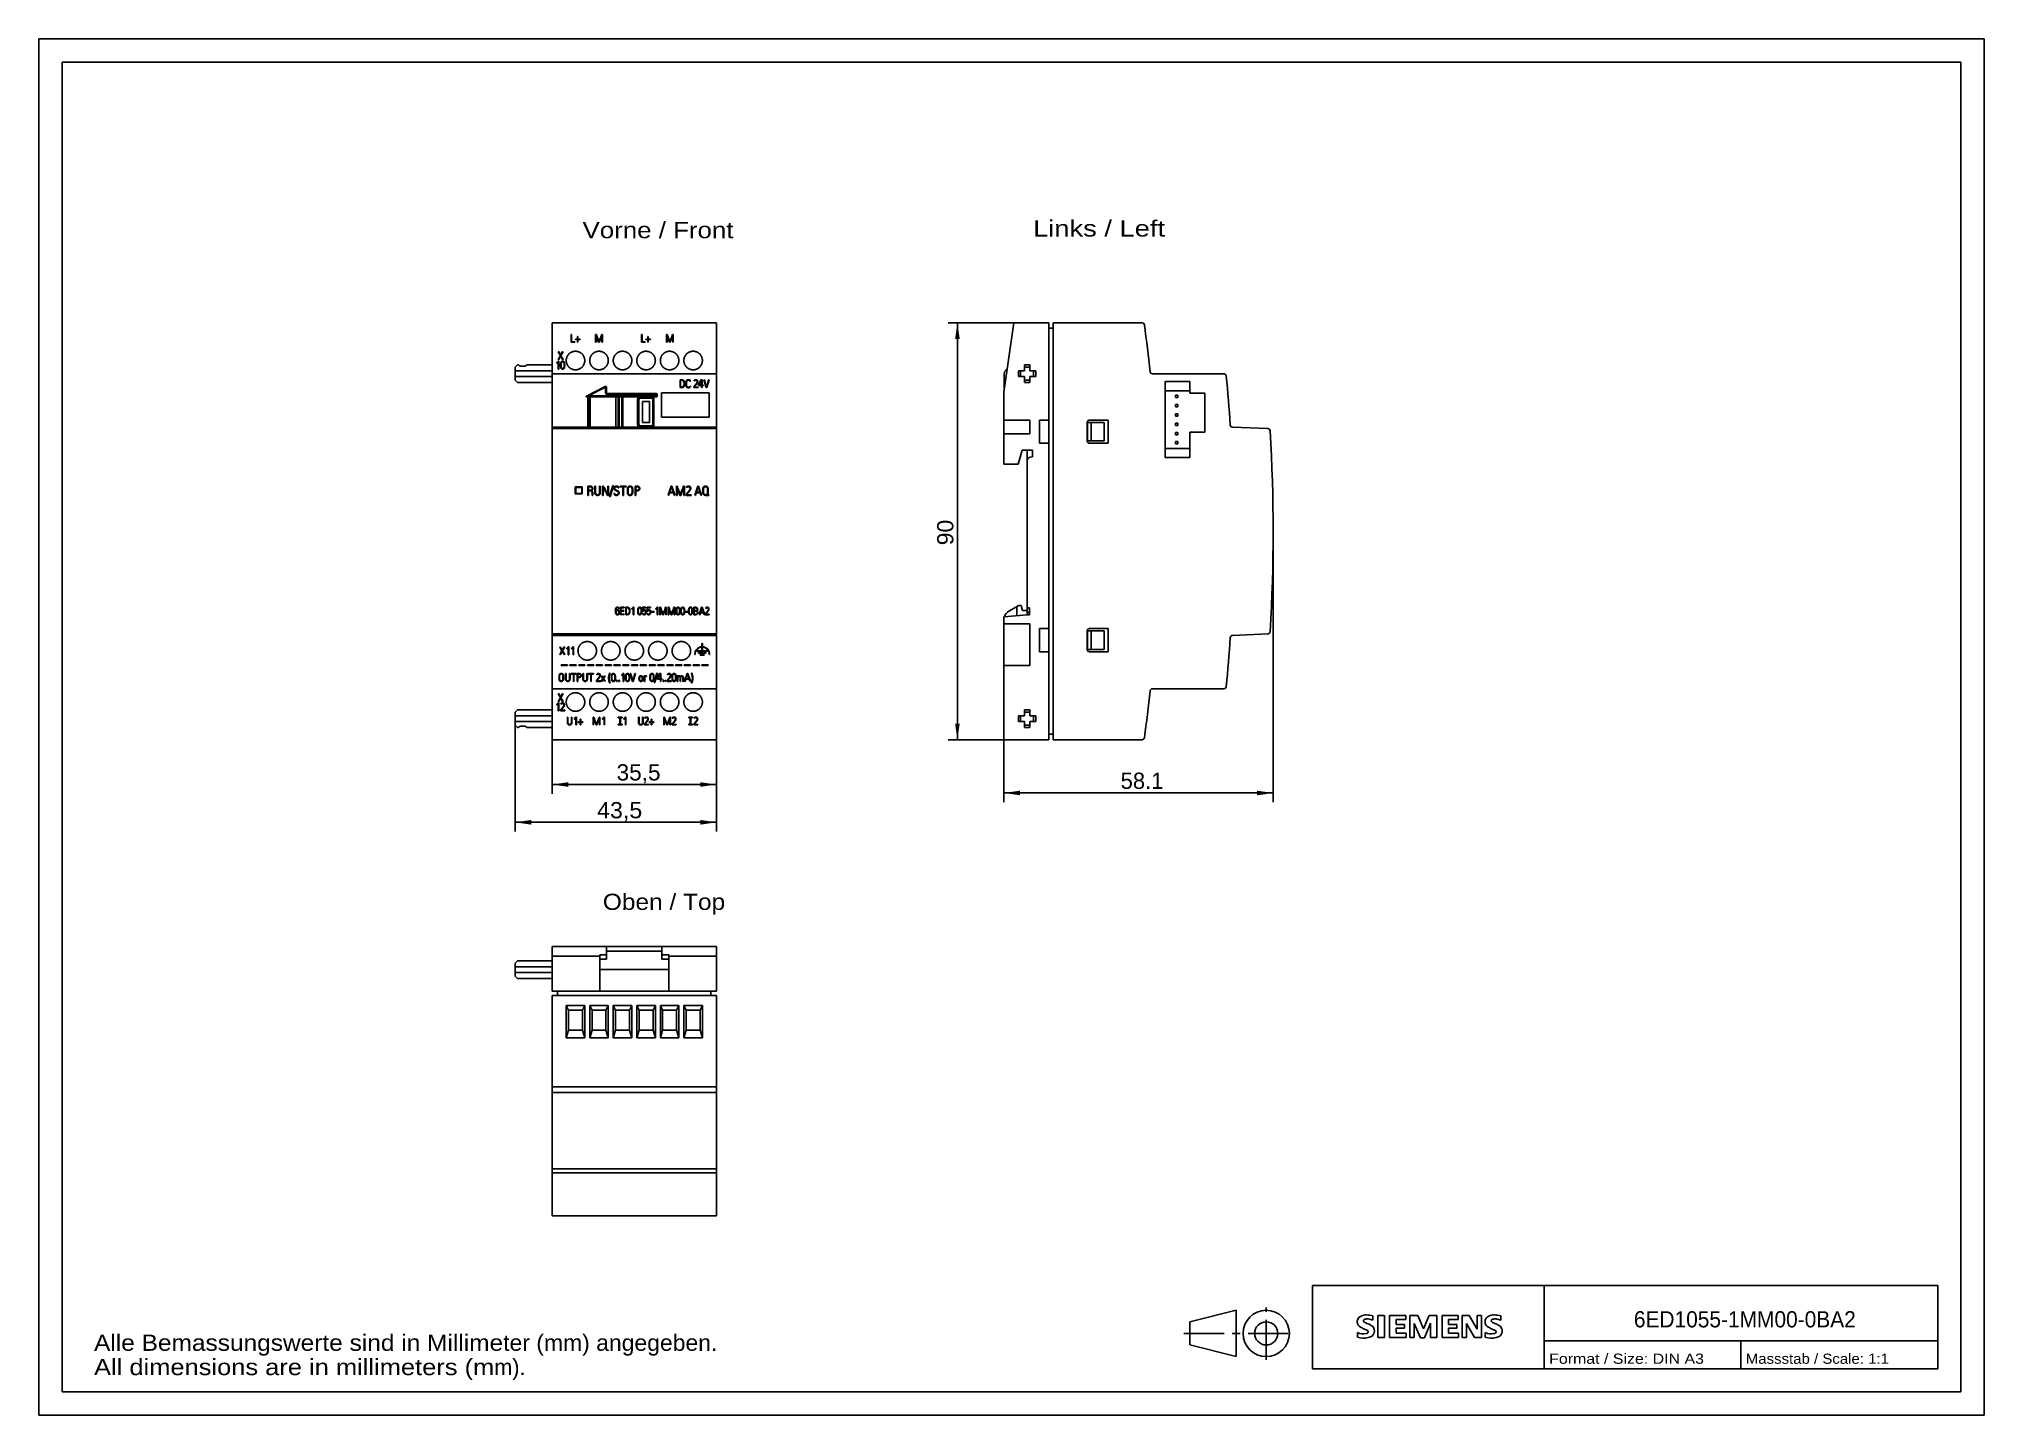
# Model space of a CAD drawing. Extents: x 0 to 420, y 0 to 297.
import ezdxf
from ezdxf.enums import TextEntityAlignment as Align

# ---------------------------------------------------------------- set-up
doc = ezdxf.new("R2010")
doc.units = 0
doc.header["$LTSCALE"] = 23.1
doc.linetypes.add('CENTER', pattern=[0.6, 0.375, -0.075, 0.075, -0.075])
for name, color, linetype in [('10000_FRONT', 7, 'CONTINUOUS'), ('10100_DIM_FRONT', 7, 'CONTINUOUS'), ('10300_FRONT_GERMAN_ENGLISH', 7, 'CONTINUOUS'), ('10500_FRONT_LABELING', 7, 'CONTINUOUS'), ('11000_LEFT', 7, 'CONTINUOUS'), ('11100_DIM_LEFT', 7, 'CONTINUOUS'), ('11300_LEFT_GERMAN_ENGLISH', 7, 'CONTINUOUS'), ('13000_TOP', 7, 'CONTINUOUS'), ('13300_TOP_GERMAN_ENGLISH', 7, 'CONTINUOUS'), ('90000_FRAME', 7, 'CONTINUOUS'), ('91000_TIP', 7, 'CONTINUOUS')]:
    doc.layers.add(name, color=color, linetype=linetype)
doc.dimstyles.get("Standard").update_dxf_attribs({"dimtxt": 2.5, "dimasz": 2.5, "dimexe": 1.25, "dimexo": 0.625, "dimtad": 1, "dimcen": 2.5, "dimazin": 3, "dimtfac": 1, "dimtmove": 0, "dimatfit": 3})

msp = doc.modelspace()

# ---------------------------------------------------------------- texts
at = {"layer": '10300_FRONT_GERMAN_ENGLISH', "color": 7, "linetype": 'CONTINUOUS'}
msp.add_text('Vorne / Front', height=3.5, dxfattribs=at).set_placement((117.382, 253.989), (149.965, 253.989), align=Align.FIT)
at = {"layer": '11300_LEFT_GERMAN_ENGLISH', "color": 7, "linetype": 'CONTINUOUS'}
msp.add_text('Links / Left', height=3.5, dxfattribs=at).set_placement((214.654, 254.352), (243.154, 254.352), align=Align.FIT)
at = {"layer": '13300_TOP_GERMAN_ENGLISH', "linetype": 'CONTINUOUS'}
msp.add_text('Oben / Top', height=3.5, dxfattribs=at).set_placement((121.763, 109.019), (148.179, 109.019), align=Align.FIT)
at = {"layer": '90000_FRAME', "color": 7, "linetype": 'CONTINUOUS'}
for s, height, p, p2 in [('6ED1055-1MM00-0BA2', 3.5, (344.382, 18.925), (392.299, 18.925)), ('Format / Size: DIN A3', 2.2, (326.092, 11.067), (359.511, 11.067)), ('Massstab / Scale: 1:1', 2.2, (368.545, 11.067), (399.45, 11.067))]:
    msp.add_text(s, height=height, dxfattribs=at).set_placement(p, p2, align=Align.FIT)
at = {"layer": '91000_TIP', "color": 7, "linetype": 'CONTINUOUS'}
for s, p, p2 in [('Alle Bemassungswerte sind in Millime', (11.906, 13.865), (100.24, 13.865)), ('ter (mm) angegeben.', (100.24, 13.865), (146.49, 13.865)), ('All dimensions are in millimeters (m', (11.904, 8.615), (98.321, 8.615)), ('m).', (98.321, 8.615), (105.071, 8.615))]:
    msp.add_text(s, height=3.5, dxfattribs=at).set_placement(p, p2, align=Align.FIT)

# ---------------------------------------------------------------- blocks, each defined once
blk = doc.blocks.new('*D0')
at = {"layer": '10100_DIM_FRONT', "linetype": 'CONTINUOUS'}
for p, q in [((146.31, 151.23), (146.31, 125.93)), ((102.81, 149.69), (102.81, 125.93)), ((102.81, 127.93), (124.56, 127.93)), ((146.31, 127.93), (124.56, 127.93))]:
    blk.add_line(p, q, dxfattribs=at)
for points in [[(106.31, 128.43), (102.81, 127.93), (106.31, 127.43)], [(142.81, 127.43), (146.31, 127.93), (142.81, 128.43)]]:
    blk.add_solid(points, dxfattribs=at)
blk.add_text('43,5', height=3.5, dxfattribs=at).set_placement((120.52, 128.8), (130.27, 128.8), align=Align.FIT)
blk = doc.blocks.new('*D1')
at = {"layer": '10100_DIM_FRONT', "linetype": 'CONTINUOUS'}
for p, q in [((110.808052, 190.739389), (110.808052, 134.086548)), ((146.308052, 190.739389), (146.308052, 134.086548)), ((110.808052, 136.086548), (128.558052, 136.086548)), ((146.308052, 136.086548), (128.558052, 136.086548))]:
    blk.add_line(p, q, dxfattribs=at)
for points in [[(114.308052, 136.586548), (110.808052, 136.086548), (114.308052, 135.586548)], [(142.808052, 135.586548), (146.308052, 136.086548), (142.808052, 136.586548)]]:
    blk.add_solid(points, dxfattribs=at)
blk.add_text('35,5', height=3.5, dxfattribs=at).set_placement((124.727394, 136.961548), (134.227394, 136.961548), align=Align.FIT)
blk = doc.blocks.new('*D2')
at = {"layer": '11100_DIM_LEFT', "linetype": 'CONTINUOUS'}
for p, q in [((214.274131, 235.740389), (196.318326, 235.740389)), ((198.318326, 235.740389), (198.318326, 190.740389)), ((198.318326, 145.740389), (198.318326, 190.740389)), ((213.219075, 145.740389), (196.318326, 145.740389))]:
    blk.add_line(p, q, dxfattribs=at)
for points in [[(198.818326, 232.240389), (198.318326, 235.740389), (197.818326, 232.240389)], [(197.818326, 149.240389), (198.318326, 145.740389), (198.818326, 149.240389)]]:
    blk.add_solid(points, dxfattribs=at)
blk.add_text('90', height=3.5, rotation=90, dxfattribs=at).set_placement((197.443326, 187.720521), (197.443326, 193.220521), align=Align.FIT)
blk = doc.blocks.new('*D3')
at = {"layer": '11100_DIM_LEFT', "linetype": 'CONTINUOUS'}
for p, q in [((266.49, 190.74), (266.49, 132.26)), ((208.37, 153.74), (208.37, 132.26)), ((208.37, 134.26), (237.43, 134.26)), ((266.49, 134.26), (237.43, 134.26))]:
    blk.add_line(p, q, dxfattribs=at)
for points in [[(211.87, 134.76), (208.37, 134.26), (211.87, 133.76)], [(262.99, 133.76), (266.49, 134.26), (262.99, 134.76)]]:
    blk.add_solid(points, dxfattribs=at)
blk.add_text('58.1', height=3.5, dxfattribs=at).set_placement((233.56, 135.14), (242.81, 135.14), align=Align.FIT)

# ---------------------------------------------------------------- dimensions: what is measured, and where the dimension line sits
at = {"layer": '10100_DIM_FRONT', "linetype": 'CONTINUOUS'}
for base, p1, p2, picture, middle in [((146.308, 136.087), (110.808, 190.739), (146.308, 190.739), '*D1', (129.477, 138.712)), ((146.308, 127.93), (102.808, 149.69), (146.308, 151.227), '*D0', (125.4, 130.555))]:
    dim = msp.add_linear_dim(base=base, p1=p1, p2=p2, dimstyle='Standard', dxfattribs=at)
    dim.commit()
    dim.dimension.update_dxf_attribs({"geometry": picture, "text_midpoint": middle, "dimtype": 128})
at = {"layer": '11100_DIM_LEFT', "linetype": 'CONTINUOUS'}
dim = msp.add_linear_dim(base=(198.318, 145.74), p1=(214.274, 235.74), p2=(213.219, 145.74), angle=270, dimstyle='Standard', dxfattribs=at)
dim.commit()
dim.dimension.update_dxf_attribs({"geometry": '*D2', "text_midpoint": (195.693, 190.471), "dimtype": 128})
dim = msp.add_linear_dim(base=(266.492, 134.26), p1=(208.37, 153.74), p2=(266.492, 190.74), dimstyle='Standard', dxfattribs=at)
dim.commit()
dim.dimension.update_dxf_attribs({"geometry": '*D3', "text_midpoint": (238.187, 136.885), "dimtype": 128})

# ---------------------------------------------------------------- linework, layer by layer
at = {"layer": '10000_FRONT', "color": 7, "linetype": 'CONTINUOUS'}
for p, q in [((110.808, 235.74), (110.808, 145.74)), ((110.808, 235.74), (146.308, 235.74)), ((146.308, 235.74), (146.308, 145.74)), ((103.308, 226.64), (102.808, 226.14)), ((102.808, 223.34), (102.808, 226.14)), ((102.808, 225.34), (110.808, 225.34)), ((102.808, 224.14), (110.808, 224.14)), ((102.808, 223.34), (103.308, 222.84)), ((103.308, 226.64), (103.584, 226.64)), ((103.308, 222.84), (110.808, 222.84)), ((104.708, 226.34), (104.208, 226.34)), ((105.333, 226.64), (110.808, 226.64)), ((110.808, 224.74), (146.308, 224.74)), ((118.228, 219.929), (122.267, 221.992)), ((118.69, 219.94), (118.228, 219.929)), ((118.278, 219.742), (118.274, 219.74)), ((133.308, 219.74), (118.274, 219.74)), ((118.305, 219.755), (118.278, 219.742)), ((118.366, 219.785), (118.315, 219.76)), ((118.443, 219.822), (118.366, 219.785)), ((118.538, 219.867), (118.51, 219.854)), ((118.565, 219.88), (118.538, 219.867)), ((118.558, 219.74), (118.558, 213.24)), ((118.606, 219.9), (118.565, 219.88)), ((118.634, 219.914), (118.606, 219.9)), ((118.662, 219.927), (118.634, 219.914)), ((118.658, 219.74), (118.658, 213.24)), ((118.69, 219.94), (118.662, 219.927)), ((122.358, 221.814), (118.69, 219.94)), ((118.69, 219.94), (133.508, 219.94)), ((119.023, 219.74), (119.023, 213.24)), ((119.039, 219.74), (119.039, 213.24)), ((122.267, 221.992), (122.358, 221.814)), ((122.358, 220.64), (122.358, 221.814)), ((122.558, 221.814), (122.358, 221.814)), ((122.558, 220.64), (122.358, 220.64)), ((122.558, 221.814), (122.558, 220.64)), ((122.758, 220.44), (122.758, 220.24)), ((122.758, 220.44), (133.308, 220.44)), ((122.758, 220.24), (133.508, 220.24)), ((124.567, 213.24), (124.567, 219.74)), ((125.058, 219.74), (125.058, 213.24)), ((125.258, 219.74), (125.258, 213.24)), ((125.858, 219.74), (125.858, 213.24)), ((126.058, 219.74), (126.058, 213.24)), ((129.258, 213.79), (129.258, 219.19)), ((129.558, 219.19), (129.258, 219.19)), ((129.558, 219.19), (129.558, 213.79)), ((129.738, 219.465), (129.618, 219.74)), ((129.858, 219.49), (129.858, 219.74)), ((132.258, 219.49), (129.858, 219.49)), ((130.295, 214.228), (130.295, 218.753)), ((130.295, 218.753), (131.821, 218.753)), ((131.821, 218.753), (131.821, 214.228)), ((132.258, 219.49), (132.258, 219.74)), ((132.378, 219.465), (132.498, 219.74)), ((132.533, 219.31), (132.808, 219.43)), ((132.558, 213.79), (132.558, 219.19)), ((132.808, 219.19), (132.558, 219.19)), ((132.808, 213.24), (132.808, 219.74)), ((133.308, 219.74), (133.308, 220.44)), ((133.508, 220.24), (133.508, 219.94)), ((134.428, 215.36), (134.428, 220.62)), ((134.428, 220.62), (144.688, 220.62)), ((144.688, 220.62), (144.688, 215.36)), ((131.821, 214.228), (130.295, 214.228)), ((144.688, 215.36), (134.428, 215.36)), ((110.808, 213.221), (146.308, 213.221)), ((110.808, 212.888), (146.308, 212.888)), ((118.558, 213.24), (132.808, 213.24)), ((129.558, 213.79), (129.258, 213.79)), ((129.738, 213.515), (129.618, 213.24)), ((129.858, 213.49), (129.858, 213.24)), ((129.858, 213.49), (132.258, 213.49)), ((132.258, 213.49), (132.258, 213.24)), ((132.378, 213.515), (132.498, 213.24)), ((132.533, 213.67), (132.808, 213.551)), ((132.558, 213.79), (132.808, 213.79)), ((115.808, 200.298), (115.808, 198.797)), ((117.308, 200.298), (115.808, 200.298)), ((115.808, 198.797), (117.308, 198.797)), ((115.908, 200.198), (115.908, 198.897)), ((117.208, 200.198), (115.908, 200.198)), ((115.908, 198.897), (117.208, 198.897)), ((117.208, 198.897), (117.208, 200.198)), ((117.308, 198.797), (117.308, 200.298)), ((110.808, 168.593), (146.308, 168.593)), ((110.808, 168.26), (146.308, 168.26)), ((141.617, 164.12), (141.717, 164.12)), ((142.113, 164.92), (142.113, 164.82)), ((143.163, 164.92), (142.113, 164.92)), ((142.113, 164.82), (144.313, 164.82)), ((142.453, 164.52), (142.453, 164.42)), ((143.973, 164.52), (142.453, 164.52)), ((142.453, 164.42), (143.973, 164.42)), ((142.813, 164.12), (142.813, 164.02)), ((143.613, 164.12), (142.813, 164.12)), ((142.813, 164.02), (143.613, 164.02)), ((143.163, 166.52), (143.163, 165.84)), ((143.263, 166.52), (143.163, 166.52)), ((143.163, 165.74), (143.163, 164.92)), ((143.263, 165.84), (143.263, 166.52)), ((143.263, 164.92), (143.263, 165.74)), ((144.313, 164.92), (143.263, 164.92)), ((143.613, 164.02), (143.613, 164.12)), ((143.973, 164.42), (143.973, 164.52)), ((144.313, 164.82), (144.313, 164.92)), ((144.708, 164.12), (144.808, 164.12)), ((112.747, 161.746), (112.747, 161.906)), ((112.747, 161.906), (114.106, 161.906)), ((114.106, 161.746), (112.747, 161.746)), ((114.106, 161.906), (114.106, 161.746)), ((114.648, 161.746), (114.648, 161.906)), ((114.648, 161.906), (116.007, 161.906)), ((116.007, 161.746), (114.648, 161.746)), ((116.007, 161.906), (116.007, 161.746)), ((116.549, 161.746), (116.549, 161.906)), ((116.549, 161.906), (117.907, 161.906)), ((117.907, 161.746), (116.549, 161.746)), ((117.907, 161.906), (117.907, 161.746)), ((118.45, 161.746), (118.45, 161.906)), ((118.45, 161.906), (119.808, 161.906)), ((119.808, 161.746), (118.45, 161.746)), ((119.808, 161.906), (119.808, 161.746)), ((120.35, 161.746), (120.35, 161.906)), ((120.35, 161.906), (121.709, 161.906)), ((121.709, 161.746), (120.35, 161.746)), ((121.709, 161.906), (121.709, 161.746)), ((122.251, 161.746), (122.251, 161.906)), ((122.251, 161.906), (123.61, 161.906)), ((123.61, 161.746), (122.251, 161.746)), ((123.61, 161.906), (123.61, 161.746)), ((124.152, 161.746), (124.152, 161.906)), ((124.152, 161.906), (125.51, 161.906)), ((125.51, 161.746), (124.152, 161.746)), ((125.51, 161.906), (125.51, 161.746)), ((126.053, 161.746), (126.053, 161.906)), ((126.053, 161.906), (127.411, 161.906)), ((127.411, 161.746), (126.053, 161.746)), ((127.411, 161.906), (127.411, 161.746)), ((127.953, 161.746), (127.953, 161.906)), ((127.953, 161.906), (129.312, 161.906)), ((129.312, 161.746), (127.953, 161.746)), ((129.312, 161.906), (129.312, 161.746)), ((129.854, 161.746), (129.854, 161.906)), ((129.854, 161.906), (131.212, 161.906)), ((131.212, 161.746), (129.854, 161.746)), ((131.212, 161.906), (131.212, 161.746)), ((131.755, 161.746), (131.755, 161.906)), ((131.755, 161.906), (133.113, 161.906)), ((133.113, 161.746), (131.755, 161.746)), ((133.113, 161.906), (133.113, 161.746)), ((133.655, 161.746), (133.655, 161.906)), ((133.655, 161.906), (135.014, 161.906)), ((135.014, 161.746), (133.655, 161.746)), ((135.014, 161.906), (135.014, 161.746)), ((135.556, 161.746), (135.556, 161.906)), ((135.556, 161.906), (136.915, 161.906)), ((136.915, 161.746), (135.556, 161.746)), ((136.915, 161.906), (136.915, 161.746)), ((137.457, 161.746), (137.457, 161.906)), ((137.457, 161.906), (138.815, 161.906)), ((138.815, 161.746), (137.457, 161.746)), ((138.815, 161.906), (138.815, 161.746)), ((139.358, 161.746), (139.358, 161.906)), ((139.358, 161.906), (140.716, 161.906)), ((140.716, 161.746), (139.358, 161.746)), ((140.716, 161.906), (140.716, 161.746)), ((141.258, 161.746), (141.258, 161.906)), ((141.258, 161.906), (142.617, 161.906)), ((142.617, 161.746), (141.258, 161.746)), ((142.617, 161.906), (142.617, 161.746)), ((143.159, 161.746), (143.159, 161.906)), ((143.159, 161.906), (144.518, 161.906)), ((144.518, 161.746), (143.159, 161.746)), ((144.518, 161.906), (144.518, 161.746)), ((110.808, 156.74), (146.308, 156.74)), ((103.308, 152.19), (102.808, 151.69)), ((102.808, 148.89), (102.808, 151.69)), ((103.308, 152.19), (110.808, 152.19)), ((102.808, 150.89), (110.808, 150.89)), ((102.808, 149.69), (110.808, 149.69)), ((102.808, 148.89), (103.308, 148.39)), ((103.308, 148.39), (103.584, 148.39)), ((104.208, 148.69), (104.708, 148.69)), ((105.333, 148.39), (110.808, 148.39)), ((146.308, 145.74), (110.808, 145.74))]:
    msp.add_line(p, q, dxfattribs=at)
for points in [[(114.814, 229.296), (114.796, 229.285), (114.778, 229.273), (114.76, 229.262), (114.742, 229.25), (114.725, 229.238), (114.707, 229.226), (114.69, 229.214), (114.673, 229.201), (114.656, 229.189), (114.639, 229.176), (114.622, 229.163), (114.605, 229.15), (114.589, 229.136), (114.573, 229.123), (114.556, 229.109), (114.54, 229.095), (114.524, 229.081), (114.509, 229.066), (114.493, 229.052), (114.477, 229.037), (114.462, 229.022), (114.447, 229.007), (114.431, 228.992), (114.417, 228.977), (114.402, 228.961), (114.387, 228.946), (114.373, 228.93), (114.359, 228.914), (114.345, 228.898), (114.331, 228.882), (114.317, 228.865), (114.304, 228.849), (114.29, 228.832), (114.277, 228.816), (114.264, 228.799), (114.252, 228.782), (114.239, 228.765), (114.227, 228.748), (114.215, 228.73), (114.203, 228.713), (114.191, 228.695), (114.179, 228.677), (114.168, 228.66), (114.157, 228.642), (114.146, 228.624), (114.135, 228.605), (114.124, 228.587), (114.113, 228.568), (114.103, 228.55), (114.093, 228.531), (114.083, 228.512), (114.073, 228.493), (114.064, 228.474), (114.054, 228.455), (114.045, 228.435), (114.036, 228.416), (114.028, 228.396), (114.019, 228.377), (114.011, 228.357), (114.003, 228.338), (113.995, 228.318), (113.987, 228.298), (113.98, 228.278), (113.973, 228.258), (113.966, 228.238), (113.959, 228.218), (113.953, 228.198), (113.946, 228.178), (113.94, 228.157), (113.934, 228.137), (113.929, 228.117), (113.923, 228.096), (113.918, 228.076), (113.913, 228.055), (113.908, 228.035), (113.903, 228.014), (113.899, 227.993), (113.895, 227.973), (113.891, 227.952), (113.887, 227.931), (113.884, 227.91), (113.88, 227.889), (113.877, 227.868), (113.875, 227.847), (113.872, 227.825), (113.869, 227.804), (113.867, 227.783), (113.865, 227.761), (113.864, 227.74), (113.862, 227.719), (113.861, 227.697), (113.86, 227.676), (113.859, 227.655), (113.859, 227.633), (113.858, 227.612), (113.858, 227.59)], [(113.858, 227.59), (113.858, 227.57), (113.858, 227.549), (113.859, 227.529), (113.86, 227.508), (113.861, 227.488), (113.862, 227.468), (113.863, 227.447), (113.865, 227.427), (113.867, 227.407), (113.869, 227.386), (113.871, 227.366), (113.873, 227.346), (113.876, 227.326), (113.878, 227.306), (113.881, 227.286), (113.885, 227.266), (113.888, 227.246), (113.892, 227.226), (113.895, 227.206), (113.899, 227.186), (113.904, 227.166), (113.908, 227.146), (113.913, 227.126), (113.917, 227.106), (113.923, 227.087), (113.928, 227.067), (113.933, 227.047), (113.939, 227.028), (113.945, 227.008), (113.951, 226.989), (113.957, 226.969), (113.963, 226.95), (113.97, 226.93), (113.977, 226.911), (113.984, 226.891), (113.991, 226.872), (113.999, 226.853), (114.007, 226.834), (114.014, 226.815), (114.022, 226.796), (114.031, 226.778), (114.039, 226.759), (114.048, 226.741), (114.056, 226.722), (114.065, 226.704), (114.074, 226.686), (114.084, 226.668), (114.093, 226.65), (114.103, 226.632), (114.113, 226.614), (114.123, 226.596), (114.133, 226.579), (114.143, 226.561), (114.154, 226.544), (114.164, 226.527), (114.175, 226.509), (114.186, 226.492), (114.198, 226.475), (114.209, 226.458), (114.221, 226.442), (114.233, 226.425), (114.245, 226.408), (114.257, 226.392), (114.269, 226.375), (114.282, 226.359), (114.295, 226.343), (114.308, 226.327), (114.321, 226.311), (114.334, 226.295), (114.347, 226.28), (114.361, 226.264), (114.375, 226.249), (114.388, 226.234), (114.402, 226.219), (114.416, 226.204), (114.431, 226.19), (114.445, 226.175), (114.459, 226.161), (114.474, 226.147), (114.489, 226.133), (114.504, 226.119), (114.519, 226.105), (114.534, 226.091), (114.549, 226.078), (114.565, 226.065), (114.58, 226.052), (114.596, 226.039), (114.612, 226.026), (114.628, 226.013), (114.644, 226.001), (114.661, 225.988), (114.677, 225.976), (114.694, 225.964), (114.71, 225.952), (114.727, 225.941), (114.744, 225.929), (114.761, 225.918), (114.779, 225.907), (114.796, 225.896), (114.814, 225.885), (114.831, 225.874), (114.849, 225.864), (114.867, 225.853), (114.885, 225.843), (114.903, 225.833), (114.921, 225.824), (114.939, 225.814), (114.957, 225.805), (114.976, 225.796), (114.994, 225.787), (115.013, 225.778), (115.031, 225.769), (115.05, 225.761), (115.068, 225.753), (115.087, 225.745), (115.106, 225.737), (115.125, 225.73), (115.144, 225.722), (115.163, 225.715), (115.182, 225.708), (115.202, 225.701), (115.221, 225.695), (115.24, 225.688), (115.26, 225.682), (115.279, 225.676), (115.299, 225.67), (115.319, 225.664), (115.339, 225.659), (115.359, 225.654), (115.379, 225.649), (115.399, 225.644), (115.419, 225.639), (115.439, 225.635), (115.459, 225.631), (115.48, 225.627), (115.5, 225.623), (115.52, 225.619), (115.54, 225.616), (115.561, 225.613), (115.581, 225.61), (115.601, 225.607), (115.622, 225.604), (115.642, 225.602), (115.662, 225.6), (115.683, 225.598), (115.703, 225.596), (115.723, 225.595), (115.744, 225.594), (115.764, 225.593), (115.785, 225.592), (115.805, 225.591), (115.825, 225.591), (115.846, 225.59), (115.866, 225.59), (115.887, 225.591), (115.907, 225.591), (115.928, 225.592), (115.948, 225.592), (115.969, 225.593), (115.989, 225.595), (116.01, 225.596), (116.03, 225.598), (116.051, 225.6), (116.071, 225.602), (116.092, 225.604), (116.113, 225.607), (116.133, 225.609), (116.153, 225.612), (116.174, 225.615), (116.194, 225.619), (116.214, 225.622), (116.235, 225.626), (116.255, 225.63), (116.275, 225.634), (116.295, 225.639), (116.315, 225.643), (116.335, 225.648), (116.354, 225.653), (116.374, 225.658), (116.394, 225.664), (116.414, 225.669), (116.433, 225.675), (116.453, 225.681), (116.472, 225.687), (116.492, 225.693), (116.511, 225.7), (116.53, 225.707), (116.549, 225.714), (116.569, 225.721), (116.588, 225.728), (116.607, 225.736), (116.626, 225.744), (116.645, 225.752), (116.664, 225.76), (116.682, 225.768), (116.701, 225.777), (116.72, 225.786), (116.738, 225.795), (116.757, 225.804)], [(117.858, 227.59), (117.858, 227.612), (117.858, 227.633), (117.857, 227.654), (117.856, 227.676), (117.855, 227.697), (117.854, 227.718), (117.852, 227.739), (117.851, 227.761), (117.849, 227.782), (117.847, 227.803), (117.844, 227.824), (117.842, 227.845), (117.839, 227.866), (117.836, 227.887), (117.833, 227.907), (117.829, 227.928), (117.826, 227.949), (117.822, 227.97), (117.818, 227.991), (117.813, 228.011), (117.809, 228.032), (117.804, 228.053), (117.799, 228.073), (117.794, 228.094), (117.788, 228.114), (117.783, 228.135), (117.777, 228.155), (117.771, 228.175), (117.764, 228.196), (117.758, 228.216), (117.751, 228.236), (117.744, 228.257), (117.737, 228.277), (117.729, 228.297), (117.722, 228.317), (117.714, 228.337), (117.706, 228.356), (117.697, 228.376), (117.689, 228.395), (117.68, 228.415), (117.671, 228.434), (117.662, 228.453), (117.653, 228.472), (117.644, 228.491), (117.634, 228.51), (117.624, 228.529), (117.614, 228.547), (117.604, 228.566), (117.594, 228.584), (117.583, 228.603), (117.572, 228.621), (117.561, 228.639), (117.55, 228.657), (117.539, 228.675), (117.527, 228.692), (117.515, 228.71), (117.503, 228.728), (117.491, 228.745), (117.479, 228.762), (117.466, 228.78), (117.453, 228.797), (117.44, 228.814), (117.427, 228.831), (117.414, 228.847), (117.4, 228.864), (117.386, 228.88), (117.373, 228.897), (117.359, 228.913), (117.344, 228.929), (117.33, 228.944), (117.315, 228.96), (117.301, 228.975), (117.286, 228.991), (117.271, 229.006), (117.256, 229.021), (117.241, 229.035), (117.225, 229.05), (117.21, 229.064), (117.194, 229.079), (117.178, 229.093), (117.162, 229.107), (117.146, 229.12), (117.13, 229.134), (117.113, 229.147), (117.097, 229.161), (117.08, 229.174), (117.063, 229.187), (117.046, 229.199), (117.029, 229.212), (117.012, 229.224), (116.994, 229.236), (116.976, 229.248), (116.959, 229.26), (116.941, 229.272), (116.923, 229.284), (116.904, 229.295), (116.886, 229.306), (116.867, 229.317), (116.849, 229.328), (116.83, 229.338), (116.811, 229.348), (116.793, 229.359), (116.774, 229.368), (116.755, 229.378), (116.736, 229.388), (116.716, 229.397), (116.697, 229.406), (116.678, 229.415), (116.658, 229.423), (116.639, 229.432), (116.619, 229.44), (116.6, 229.448), (116.58, 229.456), (116.56, 229.463), (116.54, 229.471), (116.52, 229.478), (116.5, 229.485), (116.48, 229.491), (116.459, 229.498), (116.439, 229.504), (116.419, 229.51), (116.398, 229.516), (116.377, 229.522), (116.357, 229.527), (116.336, 229.532), (116.315, 229.537), (116.294, 229.542), (116.273, 229.547), (116.252, 229.551), (116.231, 229.555), (116.21, 229.559), (116.189, 229.563), (116.168, 229.566), (116.146, 229.569), (116.125, 229.572), (116.104, 229.575), (116.083, 229.578), (116.062, 229.58), (116.041, 229.582), (116.019, 229.584), (115.998, 229.585), (115.977, 229.587), (115.956, 229.588), (115.934, 229.589), (115.913, 229.59), (115.892, 229.59), (115.871, 229.59), (115.849, 229.59), (115.828, 229.59), (115.807, 229.59), (115.785, 229.589), (115.764, 229.588), (115.743, 229.587), (115.721, 229.586), (115.7, 229.584), (115.679, 229.582), (115.657, 229.58), (115.636, 229.578), (115.614, 229.576), (115.593, 229.573), (115.572, 229.57), (115.551, 229.567), (115.529, 229.563), (115.508, 229.56), (115.487, 229.556), (115.466, 229.552), (115.445, 229.547), (115.425, 229.543), (115.404, 229.538), (115.383, 229.533), (115.362, 229.528), (115.342, 229.523), (115.321, 229.517), (115.301, 229.511), (115.28, 229.505), (115.26, 229.499), (115.24, 229.492), (115.22, 229.486), (115.2, 229.479), (115.18, 229.472), (115.16, 229.464), (115.14, 229.457), (115.12, 229.449), (115.1, 229.441), (115.08, 229.433), (115.061, 229.425), (115.041, 229.416), (115.021, 229.407), (115.002, 229.398), (114.983, 229.389), (114.963, 229.379), (114.944, 229.369), (114.925, 229.359), (114.906, 229.349), (114.887, 229.339), (114.869, 229.329), (114.85, 229.318), (114.832, 229.307), (114.814, 229.296)], [(116.757, 225.804), (116.775, 225.813), (116.794, 225.823), (116.812, 225.832), (116.83, 225.842), (116.848, 225.852), (116.865, 225.863), (116.883, 225.873), (116.901, 225.884), (116.918, 225.894), (116.935, 225.905), (116.952, 225.916), (116.969, 225.928), (116.986, 225.939), (117.003, 225.951), (117.02, 225.962), (117.036, 225.974), (117.053, 225.986), (117.069, 225.999), (117.085, 226.011), (117.101, 226.024), (117.117, 226.036), (117.133, 226.049), (117.149, 226.062), (117.164, 226.076), (117.18, 226.089), (117.195, 226.103), (117.21, 226.117), (117.225, 226.131), (117.24, 226.145), (117.255, 226.159), (117.27, 226.173), (117.284, 226.188), (117.299, 226.203), (117.313, 226.218), (117.327, 226.233), (117.341, 226.248), (117.354, 226.263), (117.368, 226.279), (117.381, 226.294), (117.394, 226.31), (117.407, 226.326), (117.42, 226.341), (117.433, 226.357), (117.445, 226.374), (117.458, 226.39), (117.47, 226.406), (117.482, 226.423), (117.494, 226.439), (117.505, 226.456), (117.517, 226.473), (117.528, 226.49), (117.539, 226.507), (117.55, 226.524), (117.561, 226.541), (117.571, 226.559), (117.582, 226.576), (117.592, 226.594), (117.602, 226.611), (117.612, 226.629), (117.622, 226.647), (117.631, 226.665), (117.641, 226.684), (117.65, 226.702), (117.659, 226.721), (117.668, 226.739), (117.677, 226.758), (117.685, 226.777), (117.693, 226.795), (117.701, 226.814), (117.709, 226.833), (117.717, 226.852), (117.724, 226.871), (117.731, 226.89), (117.739, 226.909), (117.745, 226.929), (117.752, 226.948), (117.758, 226.967), (117.765, 226.986), (117.771, 227.006), (117.777, 227.025), (117.782, 227.045), (117.788, 227.064), (117.793, 227.084), (117.798, 227.104), (117.803, 227.123), (117.807, 227.143), (117.812, 227.163), (117.816, 227.183), (117.82, 227.203), (117.824, 227.223), (117.828, 227.243), (117.831, 227.263), (117.834, 227.283), (117.837, 227.304), (117.84, 227.324), (117.843, 227.344), (117.845, 227.365), (117.848, 227.385), (117.85, 227.406), (117.851, 227.426), (117.853, 227.447), (117.854, 227.467), (117.855, 227.488), (117.856, 227.508), (117.857, 227.529), (117.858, 227.549), (117.858, 227.57), (117.858, 227.59)], [(119.894, 229.296), (119.876, 229.285), (119.858, 229.273), (119.84, 229.262), (119.822, 229.25), (119.805, 229.238), (119.787, 229.226), (119.77, 229.214), (119.753, 229.201), (119.736, 229.189), (119.719, 229.176), (119.702, 229.163), (119.685, 229.15), (119.669, 229.136), (119.653, 229.123), (119.636, 229.109), (119.62, 229.095), (119.604, 229.081), (119.589, 229.066), (119.573, 229.052), (119.557, 229.037), (119.542, 229.022), (119.527, 229.007), (119.511, 228.992), (119.497, 228.977), (119.482, 228.961), (119.467, 228.946), (119.453, 228.93), (119.439, 228.914), (119.425, 228.898), (119.411, 228.882), (119.397, 228.865), (119.384, 228.849), (119.37, 228.832), (119.357, 228.816), (119.344, 228.799), (119.332, 228.782), (119.319, 228.765), (119.307, 228.748), (119.295, 228.73), (119.283, 228.713), (119.271, 228.695), (119.259, 228.677), (119.248, 228.66), (119.237, 228.642), (119.226, 228.624), (119.215, 228.605), (119.204, 228.587), (119.193, 228.568), (119.183, 228.55), (119.173, 228.531), (119.163, 228.512), (119.153, 228.493), (119.144, 228.474), (119.134, 228.455), (119.125, 228.435), (119.116, 228.416), (119.108, 228.396), (119.099, 228.377), (119.091, 228.357), (119.083, 228.338), (119.075, 228.318), (119.067, 228.298), (119.06, 228.278), (119.053, 228.258), (119.046, 228.238), (119.039, 228.218), (119.033, 228.198), (119.026, 228.178), (119.02, 228.157), (119.014, 228.137), (119.009, 228.117), (119.003, 228.096), (118.998, 228.076), (118.993, 228.055), (118.988, 228.035), (118.983, 228.014), (118.979, 227.993), (118.975, 227.973), (118.971, 227.952), (118.967, 227.931), (118.964, 227.91), (118.96, 227.889), (118.957, 227.868), (118.955, 227.847), (118.952, 227.825), (118.949, 227.804), (118.947, 227.783), (118.945, 227.761), (118.944, 227.74), (118.942, 227.719), (118.941, 227.697), (118.94, 227.676), (118.939, 227.655), (118.939, 227.633), (118.938, 227.612), (118.938, 227.59)], [(118.938, 227.59), (118.938, 227.57), (118.938, 227.549), (118.939, 227.529), (118.94, 227.508), (118.941, 227.488), (118.942, 227.468), (118.943, 227.447), (118.945, 227.427), (118.947, 227.407), (118.949, 227.386), (118.951, 227.366), (118.953, 227.346), (118.956, 227.326), (118.958, 227.306), (118.961, 227.286), (118.965, 227.266), (118.968, 227.246), (118.972, 227.226), (118.975, 227.206), (118.979, 227.186), (118.984, 227.166), (118.988, 227.146), (118.993, 227.126), (118.997, 227.106), (119.003, 227.087), (119.008, 227.067), (119.013, 227.047), (119.019, 227.028), (119.025, 227.008), (119.031, 226.989), (119.037, 226.969), (119.043, 226.95), (119.05, 226.93), (119.057, 226.911), (119.064, 226.891), (119.071, 226.872), (119.079, 226.853), (119.087, 226.834), (119.094, 226.815), (119.102, 226.796), (119.111, 226.778), (119.119, 226.759), (119.128, 226.741), (119.136, 226.722), (119.145, 226.704), (119.154, 226.686), (119.164, 226.668), (119.173, 226.65), (119.183, 226.632), (119.193, 226.614), (119.203, 226.596), (119.213, 226.579), (119.223, 226.561), (119.234, 226.544), (119.244, 226.527), (119.255, 226.509), (119.266, 226.492), (119.278, 226.475), (119.289, 226.458), (119.301, 226.442), (119.313, 226.425), (119.325, 226.408), (119.337, 226.392), (119.349, 226.375), (119.362, 226.359), (119.375, 226.343), (119.388, 226.327), (119.401, 226.311), (119.414, 226.295), (119.427, 226.28), (119.441, 226.264), (119.455, 226.249), (119.468, 226.234), (119.482, 226.219), (119.496, 226.204), (119.511, 226.19), (119.525, 226.175), (119.539, 226.161), (119.554, 226.147), (119.569, 226.133), (119.584, 226.119), (119.599, 226.105), (119.614, 226.091), (119.629, 226.078), (119.645, 226.065), (119.66, 226.052), (119.676, 226.039), (119.692, 226.026), (119.708, 226.013), (119.724, 226.001), (119.741, 225.988), (119.757, 225.976), (119.774, 225.964), (119.79, 225.952), (119.807, 225.941), (119.824, 225.929), (119.841, 225.918), (119.859, 225.907), (119.876, 225.896), (119.894, 225.885), (119.911, 225.874), (119.929, 225.864), (119.947, 225.853), (119.965, 225.843), (119.983, 225.833), (120.001, 225.824), (120.019, 225.814), (120.037, 225.805), (120.056, 225.796), (120.074, 225.787), (120.093, 225.778), (120.111, 225.769), (120.13, 225.761), (120.148, 225.753), (120.167, 225.745), (120.186, 225.737), (120.205, 225.73), (120.224, 225.722), (120.243, 225.715), (120.262, 225.708), (120.282, 225.701), (120.301, 225.695), (120.32, 225.688), (120.34, 225.682), (120.359, 225.676), (120.379, 225.67), (120.399, 225.664), (120.419, 225.659), (120.439, 225.654), (120.459, 225.649), (120.479, 225.644), (120.499, 225.639), (120.519, 225.635), (120.539, 225.631), (120.56, 225.627), (120.58, 225.623), (120.6, 225.619), (120.62, 225.616), (120.641, 225.613), (120.661, 225.61), (120.681, 225.607), (120.702, 225.604), (120.722, 225.602), (120.742, 225.6), (120.763, 225.598), (120.783, 225.596), (120.803, 225.595), (120.824, 225.594), (120.844, 225.593), (120.865, 225.592), (120.885, 225.591), (120.905, 225.591), (120.926, 225.59), (120.946, 225.59), (120.967, 225.591), (120.987, 225.591), (121.008, 225.592), (121.028, 225.592), (121.049, 225.593), (121.069, 225.595), (121.09, 225.596), (121.11, 225.598), (121.131, 225.6), (121.151, 225.602), (121.172, 225.604), (121.193, 225.607), (121.213, 225.609), (121.233, 225.612), (121.254, 225.615), (121.274, 225.619), (121.294, 225.622), (121.315, 225.626), (121.335, 225.63), (121.355, 225.634), (121.375, 225.639), (121.395, 225.643), (121.415, 225.648), (121.434, 225.653), (121.454, 225.658), (121.474, 225.664), (121.494, 225.669), (121.513, 225.675), (121.533, 225.681), (121.552, 225.687), (121.572, 225.693), (121.591, 225.7), (121.61, 225.707), (121.629, 225.714), (121.649, 225.721), (121.668, 225.728), (121.687, 225.736), (121.706, 225.744), (121.725, 225.752), (121.744, 225.76), (121.762, 225.768), (121.781, 225.777), (121.8, 225.786), (121.818, 225.795), (121.837, 225.804)], [(122.938, 227.59), (122.938, 227.612), (122.938, 227.633), (122.937, 227.654), (122.936, 227.676), (122.935, 227.697), (122.934, 227.718), (122.932, 227.739), (122.931, 227.761), (122.929, 227.782), (122.927, 227.803), (122.924, 227.824), (122.922, 227.845), (122.919, 227.866), (122.916, 227.887), (122.913, 227.907), (122.909, 227.928), (122.906, 227.949), (122.902, 227.97), (122.898, 227.991), (122.893, 228.011), (122.889, 228.032), (122.884, 228.053), (122.879, 228.073), (122.874, 228.094), (122.868, 228.114), (122.863, 228.135), (122.857, 228.155), (122.851, 228.175), (122.844, 228.196), (122.838, 228.216), (122.831, 228.236), (122.824, 228.257), (122.817, 228.277), (122.809, 228.297), (122.802, 228.317), (122.794, 228.337), (122.786, 228.356), (122.777, 228.376), (122.769, 228.395), (122.76, 228.415), (122.751, 228.434), (122.742, 228.453), (122.733, 228.472), (122.724, 228.491), (122.714, 228.51), (122.704, 228.529), (122.694, 228.547), (122.684, 228.566), (122.674, 228.584), (122.663, 228.603), (122.652, 228.621), (122.641, 228.639), (122.63, 228.657), (122.619, 228.675), (122.607, 228.692), (122.595, 228.71), (122.583, 228.728), (122.571, 228.745), (122.559, 228.762), (122.546, 228.78), (122.533, 228.797), (122.52, 228.814), (122.507, 228.831), (122.494, 228.847), (122.48, 228.864), (122.466, 228.88), (122.453, 228.897), (122.439, 228.913), (122.424, 228.929), (122.41, 228.944), (122.395, 228.96), (122.381, 228.975), (122.366, 228.991), (122.351, 229.006), (122.336, 229.021), (122.321, 229.035), (122.305, 229.05), (122.29, 229.064), (122.274, 229.079), (122.258, 229.093), (122.242, 229.107), (122.226, 229.12), (122.21, 229.134), (122.193, 229.147), (122.177, 229.161), (122.16, 229.174), (122.143, 229.187), (122.126, 229.199), (122.109, 229.212), (122.092, 229.224), (122.074, 229.236), (122.056, 229.248), (122.039, 229.26), (122.021, 229.272), (122.003, 229.284), (121.984, 229.295), (121.966, 229.306), (121.947, 229.317), (121.929, 229.328), (121.91, 229.338), (121.891, 229.348), (121.873, 229.359), (121.854, 229.368), (121.835, 229.378), (121.816, 229.388), (121.796, 229.397), (121.777, 229.406), (121.758, 229.415), (121.738, 229.423), (121.719, 229.432), (121.699, 229.44), (121.68, 229.448), (121.66, 229.456), (121.64, 229.463), (121.62, 229.471), (121.6, 229.478), (121.58, 229.485), (121.56, 229.491), (121.539, 229.498), (121.519, 229.504), (121.499, 229.51), (121.478, 229.516), (121.457, 229.522), (121.437, 229.527), (121.416, 229.532), (121.395, 229.537), (121.374, 229.542), (121.353, 229.547), (121.332, 229.551), (121.311, 229.555), (121.29, 229.559), (121.269, 229.563), (121.248, 229.566), (121.226, 229.569), (121.205, 229.572), (121.184, 229.575), (121.163, 229.578), (121.142, 229.58), (121.121, 229.582), (121.099, 229.584), (121.078, 229.585), (121.057, 229.587), (121.036, 229.588), (121.014, 229.589), (120.993, 229.59), (120.972, 229.59), (120.951, 229.59), (120.929, 229.59), (120.908, 229.59), (120.887, 229.59), (120.865, 229.589), (120.844, 229.588), (120.823, 229.587), (120.801, 229.586), (120.78, 229.584), (120.759, 229.582), (120.737, 229.58), (120.716, 229.578), (120.694, 229.576), (120.673, 229.573), (120.652, 229.57), (120.631, 229.567), (120.609, 229.563), (120.588, 229.56), (120.567, 229.556), (120.546, 229.552), (120.525, 229.547), (120.505, 229.543), (120.484, 229.538), (120.463, 229.533), (120.442, 229.528), (120.422, 229.523), (120.401, 229.517), (120.381, 229.511), (120.36, 229.505), (120.34, 229.499), (120.32, 229.492), (120.3, 229.486), (120.28, 229.479), (120.26, 229.472), (120.24, 229.464), (120.22, 229.457), (120.2, 229.449), (120.18, 229.441), (120.16, 229.433), (120.141, 229.425), (120.121, 229.416), (120.101, 229.407), (120.082, 229.398), (120.063, 229.389), (120.043, 229.379), (120.024, 229.369), (120.005, 229.359), (119.986, 229.349), (119.967, 229.339), (119.949, 229.329), (119.93, 229.318), (119.912, 229.307), (119.894, 229.296)], [(121.837, 225.804), (121.855, 225.813), (121.874, 225.823), (121.892, 225.832), (121.91, 225.842), (121.928, 225.852), (121.945, 225.863), (121.963, 225.873), (121.981, 225.884), (121.998, 225.894), (122.015, 225.905), (122.032, 225.916), (122.049, 225.928), (122.066, 225.939), (122.083, 225.951), (122.1, 225.962), (122.116, 225.974), (122.133, 225.986), (122.149, 225.999), (122.165, 226.011), (122.181, 226.024), (122.197, 226.036), (122.213, 226.049), (122.229, 226.062), (122.244, 226.076), (122.26, 226.089), (122.275, 226.103), (122.29, 226.117), (122.305, 226.131), (122.32, 226.145), (122.335, 226.159), (122.35, 226.173), (122.364, 226.188), (122.379, 226.203), (122.393, 226.218), (122.407, 226.233), (122.421, 226.248), (122.434, 226.263), (122.448, 226.279), (122.461, 226.294), (122.474, 226.31), (122.487, 226.326), (122.5, 226.341), (122.513, 226.357), (122.525, 226.374), (122.538, 226.39), (122.55, 226.406), (122.562, 226.423), (122.574, 226.439), (122.585, 226.456), (122.597, 226.473), (122.608, 226.49), (122.619, 226.507), (122.63, 226.524), (122.641, 226.541), (122.651, 226.559), (122.662, 226.576), (122.672, 226.594), (122.682, 226.611), (122.692, 226.629), (122.702, 226.647), (122.711, 226.665), (122.721, 226.684), (122.73, 226.702), (122.739, 226.721), (122.748, 226.739), (122.757, 226.758), (122.765, 226.777), (122.773, 226.795), (122.781, 226.814), (122.789, 226.833), (122.797, 226.852), (122.804, 226.871), (122.811, 226.89), (122.819, 226.909), (122.825, 226.929), (122.832, 226.948), (122.838, 226.967), (122.845, 226.986), (122.851, 227.006), (122.857, 227.025), (122.862, 227.045), (122.868, 227.064), (122.873, 227.084), (122.878, 227.104), (122.883, 227.123), (122.887, 227.143), (122.892, 227.163), (122.896, 227.183), (122.9, 227.203), (122.904, 227.223), (122.908, 227.243), (122.911, 227.263), (122.914, 227.283), (122.917, 227.304), (122.92, 227.324), (122.923, 227.344), (122.925, 227.365), (122.928, 227.385), (122.93, 227.406), (122.931, 227.426), (122.933, 227.447), (122.934, 227.467), (122.935, 227.488), (122.936, 227.508), (122.937, 227.529), (122.938, 227.549), (122.938, 227.57), (122.938, 227.59)], [(124.974, 229.296), (124.956, 229.285), (124.938, 229.273), (124.92, 229.262), (124.902, 229.25), (124.885, 229.238), (124.867, 229.226), (124.85, 229.214), (124.833, 229.201), (124.816, 229.189), (124.799, 229.176), (124.782, 229.163), (124.765, 229.15), (124.749, 229.136), (124.733, 229.123), (124.716, 229.109), (124.7, 229.095), (124.684, 229.081), (124.669, 229.066), (124.653, 229.052), (124.637, 229.037), (124.622, 229.022), (124.607, 229.007), (124.591, 228.992), (124.577, 228.977), (124.562, 228.961), (124.547, 228.946), (124.533, 228.93), (124.519, 228.914), (124.505, 228.898), (124.491, 228.882), (124.477, 228.865), (124.464, 228.849), (124.45, 228.832), (124.437, 228.816), (124.424, 228.799), (124.412, 228.782), (124.399, 228.765), (124.387, 228.748), (124.375, 228.73), (124.363, 228.713), (124.351, 228.695), (124.339, 228.677), (124.328, 228.66), (124.317, 228.642), (124.306, 228.624), (124.295, 228.605), (124.284, 228.587), (124.273, 228.568), (124.263, 228.55), (124.253, 228.531), (124.243, 228.512), (124.233, 228.493), (124.224, 228.474), (124.214, 228.455), (124.205, 228.435), (124.196, 228.416), (124.188, 228.396), (124.179, 228.377), (124.171, 228.357), (124.163, 228.338), (124.155, 228.318), (124.147, 228.298), (124.14, 228.278), (124.133, 228.258), (124.126, 228.238), (124.119, 228.218), (124.113, 228.198), (124.106, 228.178), (124.1, 228.157), (124.094, 228.137), (124.089, 228.117), (124.083, 228.096), (124.078, 228.076), (124.073, 228.055), (124.068, 228.035), (124.063, 228.014), (124.059, 227.993), (124.055, 227.973), (124.051, 227.952), (124.047, 227.931), (124.044, 227.91), (124.04, 227.889), (124.037, 227.868), (124.035, 227.847), (124.032, 227.825), (124.029, 227.804), (124.027, 227.783), (124.025, 227.761), (124.024, 227.74), (124.022, 227.719), (124.021, 227.697), (124.02, 227.676), (124.019, 227.655), (124.019, 227.633), (124.018, 227.612), (124.018, 227.59)], [(124.018, 227.59), (124.018, 227.57), (124.018, 227.549), (124.019, 227.529), (124.02, 227.508), (124.021, 227.488), (124.022, 227.468), (124.023, 227.447), (124.025, 227.427), (124.027, 227.407), (124.029, 227.386), (124.031, 227.366), (124.033, 227.346), (124.036, 227.326), (124.038, 227.306), (124.041, 227.286), (124.045, 227.266), (124.048, 227.246), (124.052, 227.226), (124.055, 227.206), (124.059, 227.186), (124.064, 227.166), (124.068, 227.146), (124.073, 227.126), (124.077, 227.106), (124.083, 227.087), (124.088, 227.067), (124.093, 227.047), (124.099, 227.028), (124.105, 227.008), (124.111, 226.989), (124.117, 226.969), (124.123, 226.95), (124.13, 226.93), (124.137, 226.911), (124.144, 226.891), (124.151, 226.872), (124.159, 226.853), (124.167, 226.834), (124.174, 226.815), (124.182, 226.796), (124.191, 226.778), (124.199, 226.759), (124.208, 226.741), (124.216, 226.722), (124.225, 226.704), (124.234, 226.686), (124.244, 226.668), (124.253, 226.65), (124.263, 226.632), (124.273, 226.614), (124.283, 226.596), (124.293, 226.579), (124.303, 226.561), (124.314, 226.544), (124.324, 226.527), (124.335, 226.509), (124.346, 226.492), (124.358, 226.475), (124.369, 226.458), (124.381, 226.442), (124.393, 226.425), (124.405, 226.408), (124.417, 226.392), (124.429, 226.375), (124.442, 226.359), (124.455, 226.343), (124.468, 226.327), (124.481, 226.311), (124.494, 226.295), (124.507, 226.28), (124.521, 226.264), (124.535, 226.249), (124.548, 226.234), (124.562, 226.219), (124.576, 226.204), (124.591, 226.19), (124.605, 226.175), (124.619, 226.161), (124.634, 226.147), (124.649, 226.133), (124.664, 226.119), (124.679, 226.105), (124.694, 226.091), (124.709, 226.078), (124.725, 226.065), (124.74, 226.052), (124.756, 226.039), (124.772, 226.026), (124.788, 226.013), (124.804, 226.001), (124.821, 225.988), (124.837, 225.976), (124.854, 225.964), (124.87, 225.952), (124.887, 225.941), (124.904, 225.929), (124.921, 225.918), (124.939, 225.907), (124.956, 225.896), (124.974, 225.885), (124.991, 225.874), (125.009, 225.864), (125.027, 225.853), (125.045, 225.843), (125.063, 225.833), (125.081, 225.824), (125.099, 225.814), (125.117, 225.805), (125.136, 225.796), (125.154, 225.787), (125.173, 225.778), (125.191, 225.769), (125.21, 225.761), (125.228, 225.753), (125.247, 225.745), (125.266, 225.737), (125.285, 225.73), (125.304, 225.722), (125.323, 225.715), (125.342, 225.708), (125.362, 225.701), (125.381, 225.695), (125.4, 225.688), (125.42, 225.682), (125.439, 225.676), (125.459, 225.67), (125.479, 225.664), (125.499, 225.659), (125.519, 225.654), (125.539, 225.649), (125.559, 225.644), (125.579, 225.639), (125.599, 225.635), (125.619, 225.631), (125.64, 225.627), (125.66, 225.623), (125.68, 225.619), (125.7, 225.616), (125.721, 225.613), (125.741, 225.61), (125.761, 225.607), (125.782, 225.604), (125.802, 225.602), (125.822, 225.6), (125.843, 225.598), (125.863, 225.596), (125.883, 225.595), (125.904, 225.594), (125.924, 225.593), (125.945, 225.592), (125.965, 225.591), (125.985, 225.591), (126.006, 225.59), (126.026, 225.59), (126.047, 225.591), (126.067, 225.591), (126.088, 225.592), (126.108, 225.592), (126.129, 225.593), (126.149, 225.595), (126.17, 225.596), (126.19, 225.598), (126.211, 225.6), (126.231, 225.602), (126.252, 225.604), (126.273, 225.607), (126.293, 225.609), (126.313, 225.612), (126.334, 225.615), (126.354, 225.619), (126.374, 225.622), (126.395, 225.626), (126.415, 225.63), (126.435, 225.634), (126.455, 225.639), (126.475, 225.643), (126.495, 225.648), (126.514, 225.653), (126.534, 225.658), (126.554, 225.664), (126.574, 225.669), (126.593, 225.675), (126.613, 225.681), (126.632, 225.687), (126.652, 225.693), (126.671, 225.7), (126.69, 225.707), (126.709, 225.714), (126.729, 225.721), (126.748, 225.728), (126.767, 225.736), (126.786, 225.744), (126.805, 225.752), (126.824, 225.76), (126.842, 225.768), (126.861, 225.777), (126.88, 225.786), (126.898, 225.795), (126.917, 225.804)], [(128.018, 227.59), (128.018, 227.612), (128.018, 227.633), (128.017, 227.654), (128.016, 227.676), (128.015, 227.697), (128.014, 227.718), (128.012, 227.739), (128.011, 227.761), (128.009, 227.782), (128.007, 227.803), (128.004, 227.824), (128.002, 227.845), (127.999, 227.866), (127.996, 227.887), (127.993, 227.907), (127.989, 227.928), (127.986, 227.949), (127.982, 227.97), (127.978, 227.991), (127.973, 228.011), (127.969, 228.032), (127.964, 228.053), (127.959, 228.073), (127.954, 228.094), (127.948, 228.114), (127.943, 228.135), (127.937, 228.155), (127.931, 228.175), (127.924, 228.196), (127.918, 228.216), (127.911, 228.236), (127.904, 228.257), (127.897, 228.277), (127.889, 228.297), (127.882, 228.317), (127.874, 228.337), (127.866, 228.356), (127.857, 228.376), (127.849, 228.395), (127.84, 228.415), (127.831, 228.434), (127.822, 228.453), (127.813, 228.472), (127.804, 228.491), (127.794, 228.51), (127.784, 228.529), (127.774, 228.547), (127.764, 228.566), (127.754, 228.584), (127.743, 228.603), (127.732, 228.621), (127.721, 228.639), (127.71, 228.657), (127.699, 228.675), (127.687, 228.692), (127.675, 228.71), (127.663, 228.728), (127.651, 228.745), (127.639, 228.762), (127.626, 228.78), (127.613, 228.797), (127.6, 228.814), (127.587, 228.831), (127.574, 228.847), (127.56, 228.864), (127.546, 228.88), (127.533, 228.897), (127.519, 228.913), (127.504, 228.929), (127.49, 228.944), (127.475, 228.96), (127.461, 228.975), (127.446, 228.991), (127.431, 229.006), (127.416, 229.021), (127.401, 229.035), (127.385, 229.05), (127.37, 229.064), (127.354, 229.079), (127.338, 229.093), (127.322, 229.107), (127.306, 229.12), (127.29, 229.134), (127.273, 229.147), (127.257, 229.161), (127.24, 229.174), (127.223, 229.187), (127.206, 229.199), (127.189, 229.212), (127.172, 229.224), (127.154, 229.236), (127.136, 229.248), (127.119, 229.26), (127.101, 229.272), (127.083, 229.284), (127.064, 229.295), (127.046, 229.306), (127.027, 229.317), (127.009, 229.328), (126.99, 229.338), (126.971, 229.348), (126.953, 229.359), (126.934, 229.368), (126.915, 229.378), (126.896, 229.388), (126.876, 229.397), (126.857, 229.406), (126.838, 229.415), (126.818, 229.423), (126.799, 229.432), (126.779, 229.44), (126.76, 229.448), (126.74, 229.456), (126.72, 229.463), (126.7, 229.471), (126.68, 229.478), (126.66, 229.485), (126.64, 229.491), (126.619, 229.498), (126.599, 229.504), (126.579, 229.51), (126.558, 229.516), (126.537, 229.522), (126.517, 229.527), (126.496, 229.532), (126.475, 229.537), (126.454, 229.542), (126.433, 229.547), (126.412, 229.551), (126.391, 229.555), (126.37, 229.559), (126.349, 229.563), (126.328, 229.566), (126.306, 229.569), (126.285, 229.572), (126.264, 229.575), (126.243, 229.578), (126.222, 229.58), (126.201, 229.582), (126.179, 229.584), (126.158, 229.585), (126.137, 229.587), (126.116, 229.588), (126.094, 229.589), (126.073, 229.59), (126.052, 229.59), (126.031, 229.59), (126.009, 229.59), (125.988, 229.59), (125.967, 229.59), (125.945, 229.589), (125.924, 229.588), (125.903, 229.587), (125.881, 229.586), (125.86, 229.584), (125.839, 229.582), (125.817, 229.58), (125.796, 229.578), (125.774, 229.576), (125.753, 229.573), (125.732, 229.57), (125.711, 229.567), (125.689, 229.563), (125.668, 229.56), (125.647, 229.556), (125.626, 229.552), (125.605, 229.547), (125.585, 229.543), (125.564, 229.538), (125.543, 229.533), (125.522, 229.528), (125.502, 229.523), (125.481, 229.517), (125.461, 229.511), (125.44, 229.505), (125.42, 229.499), (125.4, 229.492), (125.38, 229.486), (125.36, 229.479), (125.34, 229.472), (125.32, 229.464), (125.3, 229.457), (125.28, 229.449), (125.26, 229.441), (125.24, 229.433), (125.221, 229.425), (125.201, 229.416), (125.181, 229.407), (125.162, 229.398), (125.143, 229.389), (125.123, 229.379), (125.104, 229.369), (125.085, 229.359), (125.066, 229.349), (125.047, 229.339), (125.029, 229.329), (125.01, 229.318), (124.992, 229.307), (124.974, 229.296)], [(126.917, 225.804), (126.935, 225.813), (126.954, 225.823), (126.972, 225.832), (126.99, 225.842), (127.008, 225.852), (127.025, 225.863), (127.043, 225.873), (127.061, 225.884), (127.078, 225.894), (127.095, 225.905), (127.112, 225.916), (127.129, 225.928), (127.146, 225.939), (127.163, 225.951), (127.18, 225.962), (127.196, 225.974), (127.213, 225.986), (127.229, 225.999), (127.245, 226.011), (127.261, 226.024), (127.277, 226.036), (127.293, 226.049), (127.309, 226.062), (127.324, 226.076), (127.34, 226.089), (127.355, 226.103), (127.37, 226.117), (127.385, 226.131), (127.4, 226.145), (127.415, 226.159), (127.43, 226.173), (127.444, 226.188), (127.458, 226.203), (127.473, 226.218), (127.487, 226.233), (127.501, 226.248), (127.514, 226.263), (127.528, 226.279), (127.541, 226.294), (127.554, 226.31), (127.567, 226.326), (127.58, 226.341), (127.593, 226.357), (127.605, 226.374), (127.618, 226.39), (127.63, 226.406), (127.642, 226.423), (127.654, 226.439), (127.665, 226.456), (127.677, 226.473), (127.688, 226.49), (127.699, 226.507), (127.71, 226.524), (127.721, 226.541), (127.731, 226.559), (127.742, 226.576), (127.752, 226.594), (127.762, 226.611), (127.772, 226.629), (127.782, 226.647), (127.791, 226.665), (127.801, 226.684), (127.81, 226.702), (127.819, 226.721), (127.828, 226.739), (127.837, 226.758), (127.845, 226.777), (127.853, 226.795), (127.861, 226.814), (127.869, 226.833), (127.877, 226.852), (127.884, 226.871), (127.891, 226.89), (127.899, 226.909), (127.905, 226.929), (127.912, 226.948), (127.918, 226.967), (127.925, 226.986), (127.931, 227.006), (127.937, 227.025), (127.942, 227.045), (127.948, 227.064), (127.953, 227.084), (127.958, 227.104), (127.963, 227.123), (127.967, 227.143), (127.972, 227.163), (127.976, 227.183), (127.98, 227.203), (127.984, 227.223), (127.988, 227.243), (127.991, 227.263), (127.994, 227.283), (127.997, 227.304), (128, 227.324), (128.003, 227.344), (128.005, 227.365), (128.008, 227.385), (128.01, 227.406), (128.011, 227.426), (128.013, 227.447), (128.014, 227.467), (128.015, 227.488), (128.016, 227.508), (128.017, 227.529), (128.018, 227.549), (128.018, 227.57), (128.018, 227.59)], [(130.054, 229.296), (130.036, 229.285), (130.018, 229.273), (130, 229.262), (129.982, 229.25), (129.965, 229.238), (129.947, 229.226), (129.93, 229.214), (129.913, 229.201), (129.896, 229.189), (129.879, 229.176), (129.862, 229.163), (129.845, 229.15), (129.829, 229.136), (129.813, 229.123), (129.796, 229.109), (129.78, 229.095), (129.764, 229.081), (129.749, 229.066), (129.733, 229.052), (129.717, 229.037), (129.702, 229.022), (129.687, 229.007), (129.671, 228.992), (129.657, 228.977), (129.642, 228.961), (129.627, 228.946), (129.613, 228.93), (129.599, 228.914), (129.585, 228.898), (129.571, 228.882), (129.557, 228.865), (129.544, 228.849), (129.53, 228.832), (129.517, 228.816), (129.504, 228.799), (129.492, 228.782), (129.479, 228.765), (129.467, 228.748), (129.455, 228.73), (129.443, 228.713), (129.431, 228.695), (129.419, 228.677), (129.408, 228.66), (129.397, 228.642), (129.386, 228.624), (129.375, 228.605), (129.364, 228.587), (129.353, 228.568), (129.343, 228.55), (129.333, 228.531), (129.323, 228.512), (129.313, 228.493), (129.304, 228.474), (129.294, 228.455), (129.285, 228.435), (129.276, 228.416), (129.268, 228.396), (129.259, 228.377), (129.251, 228.357), (129.243, 228.338), (129.235, 228.318), (129.227, 228.298), (129.22, 228.278), (129.213, 228.258), (129.206, 228.238), (129.199, 228.218), (129.193, 228.198), (129.186, 228.178), (129.18, 228.157), (129.174, 228.137), (129.169, 228.117), (129.163, 228.096), (129.158, 228.076), (129.153, 228.055), (129.148, 228.035), (129.143, 228.014), (129.139, 227.993), (129.135, 227.973), (129.131, 227.952), (129.127, 227.931), (129.124, 227.91), (129.12, 227.889), (129.117, 227.868), (129.115, 227.847), (129.112, 227.825), (129.109, 227.804), (129.107, 227.783), (129.105, 227.761), (129.104, 227.74), (129.102, 227.719), (129.101, 227.697), (129.1, 227.676), (129.099, 227.655), (129.099, 227.633), (129.098, 227.612), (129.098, 227.59)], [(129.098, 227.59), (129.098, 227.57), (129.098, 227.549), (129.099, 227.529), (129.1, 227.508), (129.101, 227.488), (129.102, 227.468), (129.103, 227.447), (129.105, 227.427), (129.107, 227.407), (129.109, 227.386), (129.111, 227.366), (129.113, 227.346), (129.116, 227.326), (129.118, 227.306), (129.121, 227.286), (129.125, 227.266), (129.128, 227.246), (129.132, 227.226), (129.135, 227.206), (129.139, 227.186), (129.144, 227.166), (129.148, 227.146), (129.153, 227.126), (129.157, 227.106), (129.163, 227.087), (129.168, 227.067), (129.173, 227.047), (129.179, 227.028), (129.185, 227.008), (129.191, 226.989), (129.197, 226.969), (129.203, 226.95), (129.21, 226.93), (129.217, 226.911), (129.224, 226.891), (129.231, 226.872), (129.239, 226.853), (129.247, 226.834), (129.254, 226.815), (129.262, 226.796), (129.271, 226.778), (129.279, 226.759), (129.288, 226.741), (129.296, 226.722), (129.305, 226.704), (129.314, 226.686), (129.324, 226.668), (129.333, 226.65), (129.343, 226.632), (129.353, 226.614), (129.363, 226.596), (129.373, 226.579), (129.383, 226.561), (129.394, 226.544), (129.404, 226.527), (129.415, 226.509), (129.426, 226.492), (129.438, 226.475), (129.449, 226.458), (129.461, 226.442), (129.473, 226.425), (129.485, 226.408), (129.497, 226.392), (129.509, 226.375), (129.522, 226.359), (129.535, 226.343), (129.548, 226.327), (129.561, 226.311), (129.574, 226.295), (129.587, 226.28), (129.601, 226.264), (129.615, 226.249), (129.628, 226.234), (129.642, 226.219), (129.656, 226.204), (129.671, 226.19), (129.685, 226.175), (129.699, 226.161), (129.714, 226.147), (129.729, 226.133), (129.744, 226.119), (129.759, 226.105), (129.774, 226.091), (129.789, 226.078), (129.805, 226.065), (129.82, 226.052), (129.836, 226.039), (129.852, 226.026), (129.868, 226.013), (129.884, 226.001), (129.901, 225.988), (129.917, 225.976), (129.934, 225.964), (129.95, 225.952), (129.967, 225.941), (129.984, 225.929), (130.001, 225.918), (130.019, 225.907), (130.036, 225.896), (130.054, 225.885), (130.071, 225.874), (130.089, 225.864), (130.107, 225.853), (130.125, 225.843), (130.143, 225.833), (130.161, 225.824), (130.179, 225.814), (130.197, 225.805), (130.216, 225.796), (130.234, 225.787), (130.253, 225.778), (130.271, 225.769), (130.29, 225.761), (130.308, 225.753), (130.327, 225.745), (130.346, 225.737), (130.365, 225.73), (130.384, 225.722), (130.403, 225.715), (130.422, 225.708), (130.442, 225.701), (130.461, 225.695), (130.48, 225.688), (130.5, 225.682), (130.519, 225.676), (130.539, 225.67), (130.559, 225.664), (130.579, 225.659), (130.599, 225.654), (130.619, 225.649), (130.639, 225.644), (130.659, 225.639), (130.679, 225.635), (130.699, 225.631), (130.72, 225.627), (130.74, 225.623), (130.76, 225.619), (130.78, 225.616), (130.801, 225.613), (130.821, 225.61), (130.841, 225.607), (130.862, 225.604), (130.882, 225.602), (130.902, 225.6), (130.923, 225.598), (130.943, 225.596), (130.963, 225.595), (130.984, 225.594), (131.004, 225.593), (131.025, 225.592), (131.045, 225.591), (131.065, 225.591), (131.086, 225.59), (131.106, 225.59), (131.127, 225.591), (131.147, 225.591), (131.168, 225.592), (131.188, 225.592), (131.209, 225.593), (131.229, 225.595), (131.25, 225.596), (131.27, 225.598), (131.291, 225.6), (131.311, 225.602), (131.332, 225.604), (131.353, 225.607), (131.373, 225.609), (131.393, 225.612), (131.414, 225.615), (131.434, 225.619), (131.454, 225.622), (131.475, 225.626), (131.495, 225.63), (131.515, 225.634), (131.535, 225.639), (131.555, 225.643), (131.575, 225.648), (131.594, 225.653), (131.614, 225.658), (131.634, 225.664), (131.654, 225.669), (131.673, 225.675), (131.693, 225.681), (131.712, 225.687), (131.732, 225.693), (131.751, 225.7), (131.77, 225.707), (131.789, 225.714), (131.809, 225.721), (131.828, 225.728), (131.847, 225.736), (131.866, 225.744), (131.885, 225.752), (131.904, 225.76), (131.922, 225.768), (131.941, 225.777), (131.96, 225.786), (131.978, 225.795), (131.997, 225.804)], [(133.098, 227.59), (133.098, 227.612), (133.098, 227.633), (133.097, 227.654), (133.096, 227.676), (133.095, 227.697), (133.094, 227.718), (133.092, 227.739), (133.091, 227.761), (133.089, 227.782), (133.087, 227.803), (133.084, 227.824), (133.082, 227.845), (133.079, 227.866), (133.076, 227.887), (133.073, 227.907), (133.069, 227.928), (133.066, 227.949), (133.062, 227.97), (133.058, 227.991), (133.053, 228.011), (133.049, 228.032), (133.044, 228.053), (133.039, 228.073), (133.034, 228.094), (133.028, 228.114), (133.023, 228.135), (133.017, 228.155), (133.011, 228.175), (133.004, 228.196), (132.998, 228.216), (132.991, 228.236), (132.984, 228.257), (132.977, 228.277), (132.969, 228.297), (132.962, 228.317), (132.954, 228.337), (132.946, 228.356), (132.937, 228.376), (132.929, 228.395), (132.92, 228.415), (132.911, 228.434), (132.902, 228.453), (132.893, 228.472), (132.884, 228.491), (132.874, 228.51), (132.864, 228.529), (132.854, 228.547), (132.844, 228.566), (132.834, 228.584), (132.823, 228.603), (132.812, 228.621), (132.801, 228.639), (132.79, 228.657), (132.779, 228.675), (132.767, 228.692), (132.755, 228.71), (132.743, 228.728), (132.731, 228.745), (132.719, 228.762), (132.706, 228.78), (132.693, 228.797), (132.68, 228.814), (132.667, 228.831), (132.654, 228.847), (132.64, 228.864), (132.626, 228.88), (132.613, 228.897), (132.599, 228.913), (132.584, 228.929), (132.57, 228.944), (132.555, 228.96), (132.541, 228.975), (132.526, 228.991), (132.511, 229.006), (132.496, 229.021), (132.481, 229.035), (132.465, 229.05), (132.45, 229.064), (132.434, 229.079), (132.418, 229.093), (132.402, 229.107), (132.386, 229.12), (132.37, 229.134), (132.353, 229.147), (132.337, 229.161), (132.32, 229.174), (132.303, 229.187), (132.286, 229.199), (132.269, 229.212), (132.252, 229.224), (132.234, 229.236), (132.216, 229.248), (132.199, 229.26), (132.181, 229.272), (132.163, 229.284), (132.144, 229.295), (132.126, 229.306), (132.107, 229.317), (132.089, 229.328), (132.07, 229.338), (132.051, 229.348), (132.033, 229.359), (132.014, 229.368), (131.995, 229.378), (131.976, 229.388), (131.956, 229.397), (131.937, 229.406), (131.918, 229.415), (131.898, 229.423), (131.879, 229.432), (131.859, 229.44), (131.84, 229.448), (131.82, 229.456), (131.8, 229.463), (131.78, 229.471), (131.76, 229.478), (131.74, 229.485), (131.72, 229.491), (131.699, 229.498), (131.679, 229.504), (131.659, 229.51), (131.638, 229.516), (131.617, 229.522), (131.597, 229.527), (131.576, 229.532), (131.555, 229.537), (131.534, 229.542), (131.513, 229.547), (131.492, 229.551), (131.471, 229.555), (131.45, 229.559), (131.429, 229.563), (131.408, 229.566), (131.386, 229.569), (131.365, 229.572), (131.344, 229.575), (131.323, 229.578), (131.302, 229.58), (131.281, 229.582), (131.259, 229.584), (131.238, 229.585), (131.217, 229.587), (131.196, 229.588), (131.174, 229.589), (131.153, 229.59), (131.132, 229.59), (131.111, 229.59), (131.089, 229.59), (131.068, 229.59), (131.047, 229.59), (131.025, 229.589), (131.004, 229.588), (130.983, 229.587), (130.961, 229.586), (130.94, 229.584), (130.919, 229.582), (130.897, 229.58), (130.876, 229.578), (130.854, 229.576), (130.833, 229.573), (130.812, 229.57), (130.791, 229.567), (130.769, 229.563), (130.748, 229.56), (130.727, 229.556), (130.706, 229.552), (130.685, 229.547), (130.665, 229.543), (130.644, 229.538), (130.623, 229.533), (130.602, 229.528), (130.582, 229.523), (130.561, 229.517), (130.541, 229.511), (130.52, 229.505), (130.5, 229.499), (130.48, 229.492), (130.46, 229.486), (130.44, 229.479), (130.42, 229.472), (130.4, 229.464), (130.38, 229.457), (130.36, 229.449), (130.34, 229.441), (130.32, 229.433), (130.301, 229.425), (130.281, 229.416), (130.261, 229.407), (130.242, 229.398), (130.223, 229.389), (130.203, 229.379), (130.184, 229.369), (130.165, 229.359), (130.146, 229.349), (130.127, 229.339), (130.109, 229.329), (130.09, 229.318), (130.072, 229.307), (130.054, 229.296)], [(131.997, 225.804), (132.015, 225.813), (132.034, 225.823), (132.052, 225.832), (132.07, 225.842), (132.088, 225.852), (132.105, 225.863), (132.123, 225.873), (132.141, 225.884), (132.158, 225.894), (132.175, 225.905), (132.192, 225.916), (132.209, 225.928), (132.226, 225.939), (132.243, 225.951), (132.26, 225.962), (132.276, 225.974), (132.293, 225.986), (132.309, 225.999), (132.325, 226.011), (132.341, 226.024), (132.357, 226.036), (132.373, 226.049), (132.389, 226.062), (132.404, 226.076), (132.42, 226.089), (132.435, 226.103), (132.45, 226.117), (132.465, 226.131), (132.48, 226.145), (132.495, 226.159), (132.51, 226.173), (132.524, 226.188), (132.539, 226.203), (132.553, 226.218), (132.567, 226.233), (132.581, 226.248), (132.594, 226.263), (132.608, 226.279), (132.621, 226.294), (132.634, 226.31), (132.647, 226.326), (132.66, 226.341), (132.673, 226.357), (132.685, 226.374), (132.698, 226.39), (132.71, 226.406), (132.722, 226.423), (132.734, 226.439), (132.745, 226.456), (132.757, 226.473), (132.768, 226.49), (132.779, 226.507), (132.79, 226.524), (132.801, 226.541), (132.811, 226.559), (132.822, 226.576), (132.832, 226.594), (132.842, 226.611), (132.852, 226.629), (132.862, 226.647), (132.871, 226.665), (132.881, 226.684), (132.89, 226.702), (132.899, 226.721), (132.908, 226.739), (132.917, 226.758), (132.925, 226.777), (132.933, 226.795), (132.941, 226.814), (132.949, 226.833), (132.957, 226.852), (132.964, 226.871), (132.971, 226.89), (132.979, 226.909), (132.985, 226.929), (132.992, 226.948), (132.998, 226.967), (133.005, 226.986), (133.011, 227.006), (133.017, 227.025), (133.022, 227.045), (133.028, 227.064), (133.033, 227.084), (133.038, 227.104), (133.043, 227.123), (133.047, 227.143), (133.052, 227.163), (133.056, 227.183), (133.06, 227.203), (133.064, 227.223), (133.068, 227.243), (133.071, 227.263), (133.074, 227.283), (133.077, 227.304), (133.08, 227.324), (133.083, 227.344), (133.085, 227.365), (133.088, 227.385), (133.09, 227.406), (133.091, 227.426), (133.093, 227.447), (133.094, 227.467), (133.095, 227.488), (133.096, 227.508), (133.097, 227.529), (133.098, 227.549), (133.098, 227.57), (133.098, 227.59)], [(135.134, 229.296), (135.116, 229.285), (135.098, 229.273), (135.08, 229.262), (135.062, 229.25), (135.045, 229.238), (135.027, 229.226), (135.01, 229.214), (134.993, 229.201), (134.976, 229.189), (134.959, 229.176), (134.942, 229.163), (134.925, 229.15), (134.909, 229.136), (134.893, 229.123), (134.876, 229.109), (134.86, 229.095), (134.844, 229.081), (134.829, 229.066), (134.813, 229.052), (134.797, 229.037), (134.782, 229.022), (134.767, 229.007), (134.751, 228.992), (134.737, 228.977), (134.722, 228.961), (134.707, 228.946), (134.693, 228.93), (134.679, 228.914), (134.665, 228.898), (134.651, 228.882), (134.637, 228.865), (134.624, 228.849), (134.61, 228.832), (134.597, 228.816), (134.584, 228.799), (134.572, 228.782), (134.559, 228.765), (134.547, 228.748), (134.535, 228.73), (134.523, 228.713), (134.511, 228.695), (134.499, 228.677), (134.488, 228.66), (134.477, 228.642), (134.466, 228.624), (134.455, 228.605), (134.444, 228.587), (134.433, 228.568), (134.423, 228.55), (134.413, 228.531), (134.403, 228.512), (134.393, 228.493), (134.384, 228.474), (134.374, 228.455), (134.365, 228.435), (134.356, 228.416), (134.348, 228.396), (134.339, 228.377), (134.331, 228.357), (134.323, 228.338), (134.315, 228.318), (134.307, 228.298), (134.3, 228.278), (134.293, 228.258), (134.286, 228.238), (134.279, 228.218), (134.273, 228.198), (134.266, 228.178), (134.26, 228.157), (134.254, 228.137), (134.249, 228.117), (134.243, 228.096), (134.238, 228.076), (134.233, 228.055), (134.228, 228.035), (134.223, 228.014), (134.219, 227.993), (134.215, 227.973), (134.211, 227.952), (134.207, 227.931), (134.204, 227.91), (134.2, 227.889), (134.197, 227.868), (134.195, 227.847), (134.192, 227.825), (134.189, 227.804), (134.187, 227.783), (134.185, 227.761), (134.184, 227.74), (134.182, 227.719), (134.181, 227.697), (134.18, 227.676), (134.179, 227.655), (134.179, 227.633), (134.178, 227.612), (134.178, 227.59)], [(134.178, 227.59), (134.178, 227.57), (134.178, 227.549), (134.179, 227.529), (134.18, 227.508), (134.181, 227.488), (134.182, 227.468), (134.183, 227.447), (134.185, 227.427), (134.187, 227.407), (134.189, 227.386), (134.191, 227.366), (134.193, 227.346), (134.196, 227.326), (134.198, 227.306), (134.201, 227.286), (134.205, 227.266), (134.208, 227.246), (134.212, 227.226), (134.215, 227.206), (134.219, 227.186), (134.224, 227.166), (134.228, 227.146), (134.233, 227.126), (134.237, 227.106), (134.243, 227.087), (134.248, 227.067), (134.253, 227.047), (134.259, 227.028), (134.265, 227.008), (134.271, 226.989), (134.277, 226.969), (134.283, 226.95), (134.29, 226.93), (134.297, 226.911), (134.304, 226.891), (134.311, 226.872), (134.319, 226.853), (134.327, 226.834), (134.334, 226.815), (134.342, 226.796), (134.351, 226.778), (134.359, 226.759), (134.368, 226.741), (134.376, 226.722), (134.385, 226.704), (134.394, 226.686), (134.404, 226.668), (134.413, 226.65), (134.423, 226.632), (134.433, 226.614), (134.443, 226.596), (134.453, 226.579), (134.463, 226.561), (134.474, 226.544), (134.484, 226.527), (134.495, 226.509), (134.506, 226.492), (134.518, 226.475), (134.529, 226.458), (134.541, 226.442), (134.553, 226.425), (134.565, 226.408), (134.577, 226.392), (134.589, 226.375), (134.602, 226.359), (134.615, 226.343), (134.628, 226.327), (134.641, 226.311), (134.654, 226.295), (134.667, 226.28), (134.681, 226.264), (134.695, 226.249), (134.708, 226.234), (134.722, 226.219), (134.736, 226.204), (134.751, 226.19), (134.765, 226.175), (134.779, 226.161), (134.794, 226.147), (134.809, 226.133), (134.824, 226.119), (134.839, 226.105), (134.854, 226.091), (134.869, 226.078), (134.885, 226.065), (134.9, 226.052), (134.916, 226.039), (134.932, 226.026), (134.948, 226.013), (134.964, 226.001), (134.981, 225.988), (134.997, 225.976), (135.014, 225.964), (135.03, 225.952), (135.047, 225.941), (135.064, 225.929), (135.081, 225.918), (135.099, 225.907), (135.116, 225.896), (135.134, 225.885), (135.151, 225.874), (135.169, 225.864), (135.187, 225.853), (135.205, 225.843), (135.223, 225.833), (135.241, 225.824), (135.259, 225.814), (135.277, 225.805), (135.296, 225.796), (135.314, 225.787), (135.333, 225.778), (135.351, 225.769), (135.37, 225.761), (135.388, 225.753), (135.407, 225.745), (135.426, 225.737), (135.445, 225.73), (135.464, 225.722), (135.483, 225.715), (135.502, 225.708), (135.522, 225.701), (135.541, 225.695), (135.56, 225.688), (135.58, 225.682), (135.599, 225.676), (135.619, 225.67), (135.639, 225.664), (135.659, 225.659), (135.679, 225.654), (135.699, 225.649), (135.719, 225.644), (135.739, 225.639), (135.759, 225.635), (135.779, 225.631), (135.8, 225.627), (135.82, 225.623), (135.84, 225.619), (135.86, 225.616), (135.881, 225.613), (135.901, 225.61), (135.921, 225.607), (135.942, 225.604), (135.962, 225.602), (135.982, 225.6), (136.003, 225.598), (136.023, 225.596), (136.043, 225.595), (136.064, 225.594), (136.084, 225.593), (136.105, 225.592), (136.125, 225.591), (136.145, 225.591), (136.166, 225.59), (136.186, 225.59), (136.207, 225.591), (136.227, 225.591), (136.248, 225.592), (136.268, 225.592), (136.289, 225.593), (136.309, 225.595), (136.33, 225.596), (136.35, 225.598), (136.371, 225.6), (136.391, 225.602), (136.412, 225.604), (136.433, 225.607), (136.453, 225.609), (136.473, 225.612), (136.494, 225.615), (136.514, 225.619), (136.534, 225.622), (136.555, 225.626), (136.575, 225.63), (136.595, 225.634), (136.615, 225.639), (136.635, 225.643), (136.655, 225.648), (136.674, 225.653), (136.694, 225.658), (136.714, 225.664), (136.734, 225.669), (136.753, 225.675), (136.773, 225.681), (136.792, 225.687), (136.812, 225.693), (136.831, 225.7), (136.85, 225.707), (136.869, 225.714), (136.889, 225.721), (136.908, 225.728), (136.927, 225.736), (136.946, 225.744), (136.965, 225.752), (136.984, 225.76), (137.002, 225.768), (137.021, 225.777), (137.04, 225.786), (137.058, 225.795), (137.077, 225.804)], [(138.178, 227.59), (138.178, 227.612), (138.178, 227.633), (138.177, 227.654), (138.176, 227.676), (138.175, 227.697), (138.174, 227.718), (138.172, 227.739), (138.171, 227.761), (138.169, 227.782), (138.167, 227.803), (138.164, 227.824), (138.162, 227.845), (138.159, 227.866), (138.156, 227.887), (138.153, 227.907), (138.149, 227.928), (138.146, 227.949), (138.142, 227.97), (138.138, 227.991), (138.133, 228.011), (138.129, 228.032), (138.124, 228.053), (138.119, 228.073), (138.114, 228.094), (138.108, 228.114), (138.103, 228.135), (138.097, 228.155), (138.091, 228.175), (138.084, 228.196), (138.078, 228.216), (138.071, 228.236), (138.064, 228.257), (138.057, 228.277), (138.049, 228.297), (138.042, 228.317), (138.034, 228.337), (138.026, 228.356), (138.017, 228.376), (138.009, 228.395), (138, 228.415), (137.991, 228.434), (137.982, 228.453), (137.973, 228.472), (137.964, 228.491), (137.954, 228.51), (137.944, 228.529), (137.934, 228.547), (137.924, 228.566), (137.914, 228.584), (137.903, 228.603), (137.892, 228.621), (137.881, 228.639), (137.87, 228.657), (137.859, 228.675), (137.847, 228.692), (137.835, 228.71), (137.823, 228.728), (137.811, 228.745), (137.799, 228.762), (137.786, 228.78), (137.773, 228.797), (137.76, 228.814), (137.747, 228.831), (137.734, 228.847), (137.72, 228.864), (137.706, 228.88), (137.693, 228.897), (137.679, 228.913), (137.664, 228.929), (137.65, 228.944), (137.635, 228.96), (137.621, 228.975), (137.606, 228.991), (137.591, 229.006), (137.576, 229.021), (137.561, 229.035), (137.545, 229.05), (137.53, 229.064), (137.514, 229.079), (137.498, 229.093), (137.482, 229.107), (137.466, 229.12), (137.45, 229.134), (137.433, 229.147), (137.417, 229.161), (137.4, 229.174), (137.383, 229.187), (137.366, 229.199), (137.349, 229.212), (137.332, 229.224), (137.314, 229.236), (137.296, 229.248), (137.279, 229.26), (137.261, 229.272), (137.243, 229.284), (137.224, 229.295), (137.206, 229.306), (137.187, 229.317), (137.169, 229.328), (137.15, 229.338), (137.131, 229.348), (137.113, 229.359), (137.094, 229.368), (137.075, 229.378), (137.056, 229.388), (137.036, 229.397), (137.017, 229.406), (136.998, 229.415), (136.978, 229.423), (136.959, 229.432), (136.939, 229.44), (136.92, 229.448), (136.9, 229.456), (136.88, 229.463), (136.86, 229.471), (136.84, 229.478), (136.82, 229.485), (136.8, 229.491), (136.779, 229.498), (136.759, 229.504), (136.739, 229.51), (136.718, 229.516), (136.697, 229.522), (136.677, 229.527), (136.656, 229.532), (136.635, 229.537), (136.614, 229.542), (136.593, 229.547), (136.572, 229.551), (136.551, 229.555), (136.53, 229.559), (136.509, 229.563), (136.488, 229.566), (136.466, 229.569), (136.445, 229.572), (136.424, 229.575), (136.403, 229.578), (136.382, 229.58), (136.361, 229.582), (136.339, 229.584), (136.318, 229.585), (136.297, 229.587), (136.276, 229.588), (136.254, 229.589), (136.233, 229.59), (136.212, 229.59), (136.191, 229.59), (136.169, 229.59), (136.148, 229.59), (136.127, 229.59), (136.105, 229.589), (136.084, 229.588), (136.063, 229.587), (136.041, 229.586), (136.02, 229.584), (135.999, 229.582), (135.977, 229.58), (135.956, 229.578), (135.934, 229.576), (135.913, 229.573), (135.892, 229.57), (135.871, 229.567), (135.849, 229.563), (135.828, 229.56), (135.807, 229.556), (135.786, 229.552), (135.765, 229.547), (135.745, 229.543), (135.724, 229.538), (135.703, 229.533), (135.682, 229.528), (135.662, 229.523), (135.641, 229.517), (135.621, 229.511), (135.6, 229.505), (135.58, 229.499), (135.56, 229.492), (135.54, 229.486), (135.52, 229.479), (135.5, 229.472), (135.48, 229.464), (135.46, 229.457), (135.44, 229.449), (135.42, 229.441), (135.4, 229.433), (135.381, 229.425), (135.361, 229.416), (135.341, 229.407), (135.322, 229.398), (135.303, 229.389), (135.283, 229.379), (135.264, 229.369), (135.245, 229.359), (135.226, 229.349), (135.207, 229.339), (135.189, 229.329), (135.17, 229.318), (135.152, 229.307), (135.134, 229.296)], [(137.077, 225.804), (137.095, 225.813), (137.114, 225.823), (137.132, 225.832), (137.15, 225.842), (137.168, 225.852), (137.185, 225.863), (137.203, 225.873), (137.221, 225.884), (137.238, 225.894), (137.255, 225.905), (137.272, 225.916), (137.289, 225.928), (137.306, 225.939), (137.323, 225.951), (137.34, 225.962), (137.356, 225.974), (137.373, 225.986), (137.389, 225.999), (137.405, 226.011), (137.421, 226.024), (137.437, 226.036), (137.453, 226.049), (137.469, 226.062), (137.484, 226.076), (137.5, 226.089), (137.515, 226.103), (137.53, 226.117), (137.545, 226.131), (137.56, 226.145), (137.575, 226.159), (137.59, 226.173), (137.604, 226.188), (137.619, 226.203), (137.633, 226.218), (137.647, 226.233), (137.661, 226.248), (137.674, 226.263), (137.688, 226.279), (137.701, 226.294), (137.714, 226.31), (137.727, 226.326), (137.74, 226.341), (137.753, 226.357), (137.765, 226.374), (137.778, 226.39), (137.79, 226.406), (137.802, 226.423), (137.814, 226.439), (137.825, 226.456), (137.837, 226.473), (137.848, 226.49), (137.859, 226.507), (137.87, 226.524), (137.881, 226.541), (137.891, 226.559), (137.902, 226.576), (137.912, 226.594), (137.922, 226.611), (137.932, 226.629), (137.942, 226.647), (137.951, 226.665), (137.961, 226.684), (137.97, 226.702), (137.979, 226.721), (137.988, 226.739), (137.997, 226.758), (138.005, 226.777), (138.013, 226.795), (138.021, 226.814), (138.029, 226.833), (138.037, 226.852), (138.044, 226.871), (138.051, 226.89), (138.059, 226.909), (138.065, 226.929), (138.072, 226.948), (138.078, 226.967), (138.085, 226.986), (138.091, 227.006), (138.097, 227.025), (138.102, 227.045), (138.108, 227.064), (138.113, 227.084), (138.118, 227.104), (138.123, 227.123), (138.127, 227.143), (138.132, 227.163), (138.136, 227.183), (138.14, 227.203), (138.144, 227.223), (138.148, 227.243), (138.151, 227.263), (138.154, 227.283), (138.157, 227.304), (138.16, 227.324), (138.163, 227.344), (138.165, 227.365), (138.168, 227.385), (138.17, 227.406), (138.171, 227.426), (138.173, 227.447), (138.174, 227.467), (138.175, 227.488), (138.176, 227.508), (138.177, 227.529), (138.178, 227.549), (138.178, 227.57), (138.178, 227.59)], [(140.214, 229.296), (140.196, 229.285), (140.178, 229.273), (140.16, 229.262), (140.142, 229.25), (140.125, 229.238), (140.107, 229.226), (140.09, 229.214), (140.073, 229.201), (140.056, 229.189), (140.039, 229.176), (140.022, 229.163), (140.005, 229.15), (139.989, 229.136), (139.973, 229.123), (139.956, 229.109), (139.94, 229.095), (139.924, 229.081), (139.909, 229.066), (139.893, 229.052), (139.877, 229.037), (139.862, 229.022), (139.847, 229.007), (139.831, 228.992), (139.817, 228.977), (139.802, 228.961), (139.787, 228.946), (139.773, 228.93), (139.759, 228.914), (139.745, 228.898), (139.731, 228.882), (139.717, 228.865), (139.704, 228.849), (139.69, 228.832), (139.677, 228.816), (139.664, 228.799), (139.652, 228.782), (139.639, 228.765), (139.627, 228.748), (139.615, 228.73), (139.603, 228.713), (139.591, 228.695), (139.579, 228.677), (139.568, 228.66), (139.557, 228.642), (139.546, 228.624), (139.535, 228.605), (139.524, 228.587), (139.513, 228.568), (139.503, 228.55), (139.493, 228.531), (139.483, 228.512), (139.473, 228.493), (139.464, 228.474), (139.454, 228.455), (139.445, 228.435), (139.436, 228.416), (139.428, 228.396), (139.419, 228.377), (139.411, 228.357), (139.403, 228.338), (139.395, 228.318), (139.387, 228.298), (139.38, 228.278), (139.373, 228.258), (139.366, 228.238), (139.359, 228.218), (139.353, 228.198), (139.346, 228.178), (139.34, 228.157), (139.334, 228.137), (139.329, 228.117), (139.323, 228.096), (139.318, 228.076), (139.313, 228.055), (139.308, 228.035), (139.303, 228.014), (139.299, 227.993), (139.295, 227.973), (139.291, 227.952), (139.287, 227.931), (139.284, 227.91), (139.28, 227.889), (139.277, 227.868), (139.275, 227.847), (139.272, 227.825), (139.269, 227.804), (139.267, 227.783), (139.265, 227.761), (139.264, 227.74), (139.262, 227.719), (139.261, 227.697), (139.26, 227.676), (139.259, 227.655), (139.259, 227.633), (139.258, 227.612), (139.258, 227.59)], [(139.258, 227.59), (139.258, 227.57), (139.258, 227.549), (139.259, 227.529), (139.26, 227.508), (139.261, 227.488), (139.262, 227.468), (139.263, 227.447), (139.265, 227.427), (139.267, 227.407), (139.269, 227.386), (139.271, 227.366), (139.273, 227.346), (139.276, 227.326), (139.278, 227.306), (139.281, 227.286), (139.285, 227.266), (139.288, 227.246), (139.292, 227.226), (139.295, 227.206), (139.299, 227.186), (139.304, 227.166), (139.308, 227.146), (139.313, 227.126), (139.317, 227.106), (139.323, 227.087), (139.328, 227.067), (139.333, 227.047), (139.339, 227.028), (139.345, 227.008), (139.351, 226.989), (139.357, 226.969), (139.363, 226.95), (139.37, 226.93), (139.377, 226.911), (139.384, 226.891), (139.391, 226.872), (139.399, 226.853), (139.407, 226.834), (139.414, 226.815), (139.422, 226.796), (139.431, 226.778), (139.439, 226.759), (139.448, 226.741), (139.456, 226.722), (139.465, 226.704), (139.474, 226.686), (139.484, 226.668), (139.493, 226.65), (139.503, 226.632), (139.513, 226.614), (139.523, 226.596), (139.533, 226.579), (139.543, 226.561), (139.554, 226.544), (139.564, 226.527), (139.575, 226.509), (139.586, 226.492), (139.598, 226.475), (139.609, 226.458), (139.621, 226.442), (139.633, 226.425), (139.645, 226.408), (139.657, 226.392), (139.669, 226.375), (139.682, 226.359), (139.695, 226.343), (139.708, 226.327), (139.721, 226.311), (139.734, 226.295), (139.747, 226.28), (139.761, 226.264), (139.775, 226.249), (139.788, 226.234), (139.802, 226.219), (139.816, 226.204), (139.831, 226.19), (139.845, 226.175), (139.859, 226.161), (139.874, 226.147), (139.889, 226.133), (139.904, 226.119), (139.919, 226.105), (139.934, 226.091), (139.949, 226.078), (139.965, 226.065), (139.98, 226.052), (139.996, 226.039), (140.012, 226.026), (140.028, 226.013), (140.044, 226.001), (140.061, 225.988), (140.077, 225.976), (140.094, 225.964), (140.11, 225.952), (140.127, 225.941), (140.144, 225.929), (140.161, 225.918), (140.179, 225.907), (140.196, 225.896), (140.214, 225.885), (140.231, 225.874), (140.249, 225.864), (140.267, 225.853), (140.285, 225.843), (140.303, 225.833), (140.321, 225.824), (140.339, 225.814), (140.357, 225.805), (140.376, 225.796), (140.394, 225.787), (140.413, 225.778), (140.431, 225.769), (140.45, 225.761), (140.468, 225.753), (140.487, 225.745), (140.506, 225.737), (140.525, 225.73), (140.544, 225.722), (140.563, 225.715), (140.582, 225.708), (140.602, 225.701), (140.621, 225.695), (140.64, 225.688), (140.66, 225.682), (140.679, 225.676), (140.699, 225.67), (140.719, 225.664), (140.739, 225.659), (140.759, 225.654), (140.779, 225.649), (140.799, 225.644), (140.819, 225.639), (140.839, 225.635), (140.859, 225.631), (140.88, 225.627), (140.9, 225.623), (140.92, 225.619), (140.94, 225.616), (140.961, 225.613), (140.981, 225.61), (141.001, 225.607), (141.022, 225.604), (141.042, 225.602), (141.062, 225.6), (141.083, 225.598), (141.103, 225.596), (141.123, 225.595), (141.144, 225.594), (141.164, 225.593), (141.185, 225.592), (141.205, 225.591), (141.225, 225.591), (141.246, 225.59), (141.266, 225.59), (141.287, 225.591), (141.307, 225.591), (141.328, 225.592), (141.348, 225.592), (141.369, 225.593), (141.389, 225.595), (141.41, 225.596), (141.43, 225.598), (141.451, 225.6), (141.471, 225.602), (141.492, 225.604), (141.513, 225.607), (141.533, 225.609), (141.553, 225.612), (141.574, 225.615), (141.594, 225.619), (141.614, 225.622), (141.635, 225.626), (141.655, 225.63), (141.675, 225.634), (141.695, 225.639), (141.715, 225.643), (141.735, 225.648), (141.754, 225.653), (141.774, 225.658), (141.794, 225.664), (141.814, 225.669), (141.833, 225.675), (141.853, 225.681), (141.872, 225.687), (141.892, 225.693), (141.911, 225.7), (141.93, 225.707), (141.949, 225.714), (141.969, 225.721), (141.988, 225.728), (142.007, 225.736), (142.026, 225.744), (142.045, 225.752), (142.064, 225.76), (142.082, 225.768), (142.101, 225.777), (142.12, 225.786), (142.138, 225.795), (142.157, 225.804)], [(143.258, 227.59), (143.258, 227.612), (143.258, 227.633), (143.257, 227.654), (143.256, 227.676), (143.255, 227.697), (143.254, 227.718), (143.252, 227.739), (143.251, 227.761), (143.249, 227.782), (143.247, 227.803), (143.244, 227.824), (143.242, 227.845), (143.239, 227.866), (143.236, 227.887), (143.233, 227.907), (143.229, 227.928), (143.226, 227.949), (143.222, 227.97), (143.218, 227.991), (143.213, 228.011), (143.209, 228.032), (143.204, 228.053), (143.199, 228.073), (143.194, 228.094), (143.188, 228.114), (143.183, 228.135), (143.177, 228.155), (143.171, 228.175), (143.164, 228.196), (143.158, 228.216), (143.151, 228.236), (143.144, 228.257), (143.137, 228.277), (143.129, 228.297), (143.122, 228.317), (143.114, 228.337), (143.106, 228.356), (143.097, 228.376), (143.089, 228.395), (143.08, 228.415), (143.071, 228.434), (143.062, 228.453), (143.053, 228.472), (143.044, 228.491), (143.034, 228.51), (143.024, 228.529), (143.014, 228.547), (143.004, 228.566), (142.994, 228.584), (142.983, 228.603), (142.972, 228.621), (142.961, 228.639), (142.95, 228.657), (142.939, 228.675), (142.927, 228.692), (142.915, 228.71), (142.903, 228.728), (142.891, 228.745), (142.879, 228.762), (142.866, 228.78), (142.853, 228.797), (142.84, 228.814), (142.827, 228.831), (142.814, 228.847), (142.8, 228.864), (142.786, 228.88), (142.773, 228.897), (142.759, 228.913), (142.744, 228.929), (142.73, 228.944), (142.715, 228.96), (142.701, 228.975), (142.686, 228.991), (142.671, 229.006), (142.656, 229.021), (142.641, 229.035), (142.625, 229.05), (142.61, 229.064), (142.594, 229.079), (142.578, 229.093), (142.562, 229.107), (142.546, 229.12), (142.53, 229.134), (142.513, 229.147), (142.497, 229.161), (142.48, 229.174), (142.463, 229.187), (142.446, 229.199), (142.429, 229.212), (142.412, 229.224), (142.394, 229.236), (142.376, 229.248), (142.359, 229.26), (142.341, 229.272), (142.323, 229.284), (142.304, 229.295), (142.286, 229.306), (142.267, 229.317), (142.249, 229.328), (142.23, 229.338), (142.211, 229.348), (142.193, 229.359), (142.174, 229.368), (142.155, 229.378), (142.136, 229.388), (142.116, 229.397), (142.097, 229.406), (142.078, 229.415), (142.058, 229.423), (142.039, 229.432), (142.019, 229.44), (142, 229.448), (141.98, 229.456), (141.96, 229.463), (141.94, 229.471), (141.92, 229.478), (141.9, 229.485), (141.88, 229.491), (141.859, 229.498), (141.839, 229.504), (141.819, 229.51), (141.798, 229.516), (141.777, 229.522), (141.757, 229.527), (141.736, 229.532), (141.715, 229.537), (141.694, 229.542), (141.673, 229.547), (141.652, 229.551), (141.631, 229.555), (141.61, 229.559), (141.589, 229.563), (141.568, 229.566), (141.546, 229.569), (141.525, 229.572), (141.504, 229.575), (141.483, 229.578), (141.462, 229.58), (141.441, 229.582), (141.419, 229.584), (141.398, 229.585), (141.377, 229.587), (141.356, 229.588), (141.334, 229.589), (141.313, 229.59), (141.292, 229.59), (141.271, 229.59), (141.249, 229.59), (141.228, 229.59), (141.207, 229.59), (141.185, 229.589), (141.164, 229.588), (141.143, 229.587), (141.121, 229.586), (141.1, 229.584), (141.079, 229.582), (141.057, 229.58), (141.036, 229.578), (141.014, 229.576), (140.993, 229.573), (140.972, 229.57), (140.951, 229.567), (140.929, 229.563), (140.908, 229.56), (140.887, 229.556), (140.866, 229.552), (140.845, 229.547), (140.825, 229.543), (140.804, 229.538), (140.783, 229.533), (140.762, 229.528), (140.742, 229.523), (140.721, 229.517), (140.701, 229.511), (140.68, 229.505), (140.66, 229.499), (140.64, 229.492), (140.62, 229.486), (140.6, 229.479), (140.58, 229.472), (140.56, 229.464), (140.54, 229.457), (140.52, 229.449), (140.5, 229.441), (140.48, 229.433), (140.461, 229.425), (140.441, 229.416), (140.421, 229.407), (140.402, 229.398), (140.383, 229.389), (140.363, 229.379), (140.344, 229.369), (140.325, 229.359), (140.306, 229.349), (140.287, 229.339), (140.269, 229.329), (140.25, 229.318), (140.232, 229.307), (140.214, 229.296)], [(142.157, 225.804), (142.175, 225.813), (142.194, 225.823), (142.212, 225.832), (142.23, 225.842), (142.248, 225.852), (142.265, 225.863), (142.283, 225.873), (142.301, 225.884), (142.318, 225.894), (142.335, 225.905), (142.352, 225.916), (142.369, 225.928), (142.386, 225.939), (142.403, 225.951), (142.42, 225.962), (142.436, 225.974), (142.453, 225.986), (142.469, 225.999), (142.485, 226.011), (142.501, 226.024), (142.517, 226.036), (142.533, 226.049), (142.549, 226.062), (142.564, 226.076), (142.58, 226.089), (142.595, 226.103), (142.61, 226.117), (142.625, 226.131), (142.64, 226.145), (142.655, 226.159), (142.67, 226.173), (142.684, 226.188), (142.699, 226.203), (142.713, 226.218), (142.727, 226.233), (142.741, 226.248), (142.754, 226.263), (142.768, 226.279), (142.781, 226.294), (142.794, 226.31), (142.807, 226.326), (142.82, 226.341), (142.833, 226.357), (142.845, 226.374), (142.858, 226.39), (142.87, 226.406), (142.882, 226.423), (142.894, 226.439), (142.905, 226.456), (142.917, 226.473), (142.928, 226.49), (142.939, 226.507), (142.95, 226.524), (142.961, 226.541), (142.971, 226.559), (142.982, 226.576), (142.992, 226.594), (143.002, 226.611), (143.012, 226.629), (143.022, 226.647), (143.031, 226.665), (143.041, 226.684), (143.05, 226.702), (143.059, 226.721), (143.068, 226.739), (143.077, 226.758), (143.085, 226.777), (143.093, 226.795), (143.101, 226.814), (143.109, 226.833), (143.117, 226.852), (143.124, 226.871), (143.131, 226.89), (143.139, 226.909), (143.145, 226.929), (143.152, 226.948), (143.158, 226.967), (143.165, 226.986), (143.171, 227.006), (143.177, 227.025), (143.182, 227.045), (143.188, 227.064), (143.193, 227.084), (143.198, 227.104), (143.203, 227.123), (143.207, 227.143), (143.212, 227.163), (143.216, 227.183), (143.22, 227.203), (143.224, 227.223), (143.228, 227.243), (143.231, 227.263), (143.234, 227.283), (143.237, 227.304), (143.24, 227.324), (143.243, 227.344), (143.245, 227.365), (143.248, 227.385), (143.25, 227.406), (143.251, 227.426), (143.253, 227.447), (143.254, 227.467), (143.255, 227.488), (143.256, 227.508), (143.257, 227.529), (143.258, 227.549), (143.258, 227.57), (143.258, 227.59)], [(118.274, 219.74), (118.271, 219.74), (118.269, 219.741), (118.266, 219.741), (118.264, 219.741), (118.261, 219.741), (118.259, 219.742), (118.256, 219.742), (118.254, 219.742), (118.252, 219.743), (118.249, 219.743), (118.247, 219.744), (118.244, 219.745), (118.242, 219.746), (118.24, 219.746), (118.237, 219.747), (118.235, 219.748), (118.233, 219.749), (118.231, 219.75), (118.228, 219.751), (118.226, 219.752), (118.224, 219.754), (118.222, 219.755), (118.22, 219.756), (118.218, 219.758), (118.216, 219.759), (118.214, 219.76), (118.212, 219.762), (118.21, 219.763), (118.208, 219.765), (118.206, 219.767), (118.204, 219.768), (118.203, 219.77), (118.201, 219.772), (118.199, 219.774), (118.198, 219.776), (118.196, 219.778), (118.194, 219.779), (118.193, 219.781), (118.192, 219.783), (118.19, 219.786), (118.189, 219.788), (118.188, 219.79), (118.186, 219.792), (118.185, 219.794), (118.184, 219.796), (118.183, 219.798), (118.182, 219.801), (118.181, 219.803), (118.18, 219.805), (118.179, 219.808), (118.179, 219.81), (118.178, 219.812), (118.177, 219.815), (118.177, 219.817), (118.176, 219.819), (118.176, 219.822), (118.175, 219.824), (118.175, 219.827), (118.174, 219.829), (118.174, 219.832), (118.174, 219.834), (118.174, 219.837), (118.174, 219.839), (118.174, 219.842), (118.174, 219.844), (118.174, 219.846), (118.174, 219.849), (118.174, 219.851), (118.175, 219.854), (118.175, 219.856), (118.175, 219.859), (118.176, 219.861), (118.176, 219.863), (118.177, 219.866), (118.178, 219.868), (118.178, 219.871), (118.179, 219.873), (118.18, 219.875), (118.181, 219.878), (118.182, 219.88), (118.183, 219.882), (118.184, 219.884), (118.185, 219.887), (118.186, 219.889), (118.187, 219.891), (118.189, 219.893), (118.19, 219.895), (118.191, 219.897), (118.193, 219.899), (118.194, 219.901), (118.196, 219.903), (118.197, 219.905), (118.199, 219.907), (118.201, 219.909), (118.202, 219.91), (118.204, 219.912), (118.206, 219.914), (118.208, 219.916), (118.21, 219.917), (118.212, 219.919), (118.214, 219.92), (118.216, 219.922), (118.218, 219.923), (118.22, 219.924), (118.222, 219.926), (118.224, 219.927), (118.226, 219.928), (118.228, 219.929)], [(118.315, 219.76), (118.31, 219.758), (118.305, 219.755)], [(118.51, 219.854), (118.483, 219.841), (118.443, 219.822)], [(122.267, 221.992), (122.271, 221.994), (122.276, 221.996), (122.28, 221.998), (122.284, 222), (122.289, 222.001), (122.293, 222.003), (122.297, 222.004), (122.302, 222.005), (122.306, 222.007), (122.311, 222.008), (122.315, 222.009), (122.32, 222.01), (122.324, 222.011), (122.329, 222.011), (122.334, 222.012), (122.338, 222.012), (122.343, 222.013), (122.347, 222.013), (122.352, 222.013), (122.357, 222.013), (122.361, 222.013), (122.366, 222.013), (122.371, 222.013), (122.375, 222.013), (122.38, 222.012), (122.384, 222.012), (122.389, 222.011), (122.394, 222.01), (122.398, 222.009), (122.403, 222.008), (122.407, 222.007), (122.412, 222.006), (122.416, 222.005), (122.421, 222.003), (122.425, 222.002), (122.429, 222), (122.434, 221.999), (122.438, 221.997), (122.442, 221.995), (122.446, 221.993), (122.451, 221.991), (122.455, 221.989), (122.459, 221.986), (122.463, 221.984), (122.467, 221.982), (122.471, 221.979), (122.474, 221.976), (122.478, 221.974), (122.482, 221.971), (122.485, 221.968), (122.489, 221.965), (122.492, 221.962), (122.496, 221.959), (122.499, 221.955), (122.502, 221.952), (122.505, 221.949), (122.509, 221.945), (122.512, 221.942), (122.514, 221.938), (122.517, 221.934), (122.52, 221.931), (122.523, 221.927), (122.525, 221.923), (122.528, 221.919), (122.53, 221.915), (122.532, 221.911), (122.535, 221.907), (122.537, 221.903), (122.539, 221.899), (122.541, 221.895), (122.542, 221.89), (122.544, 221.886), (122.546, 221.882), (122.547, 221.877), (122.549, 221.873), (122.55, 221.869), (122.551, 221.864), (122.553, 221.86), (122.554, 221.855), (122.555, 221.851), (122.555, 221.846), (122.556, 221.842), (122.557, 221.837), (122.557, 221.832), (122.558, 221.828), (122.558, 221.823), (122.558, 221.818), (122.558, 221.814)], [(122.758, 220.24), (122.751, 220.24), (122.744, 220.241), (122.736, 220.241), (122.729, 220.241), (122.722, 220.242), (122.715, 220.243), (122.707, 220.244), (122.7, 220.245), (122.693, 220.246), (122.686, 220.247), (122.679, 220.248), (122.672, 220.25), (122.665, 220.252), (122.658, 220.253), (122.651, 220.255), (122.644, 220.257), (122.637, 220.259), (122.63, 220.262), (122.623, 220.264), (122.616, 220.266), (122.61, 220.269), (122.603, 220.272), (122.596, 220.275), (122.59, 220.278), (122.583, 220.281), (122.577, 220.284), (122.571, 220.287), (122.564, 220.291), (122.558, 220.294), (122.552, 220.298), (122.545, 220.302), (122.539, 220.306), (122.533, 220.31), (122.527, 220.314), (122.521, 220.318), (122.516, 220.322), (122.51, 220.327), (122.504, 220.331), (122.499, 220.336), (122.493, 220.34), (122.488, 220.345), (122.483, 220.35), (122.478, 220.355), (122.473, 220.36), (122.468, 220.365), (122.463, 220.371), (122.458, 220.376), (122.453, 220.382), (122.448, 220.387), (122.444, 220.393), (122.44, 220.399), (122.435, 220.404), (122.431, 220.41), (122.427, 220.416), (122.423, 220.422), (122.419, 220.428), (122.415, 220.434), (122.412, 220.441), (122.408, 220.447), (122.405, 220.453), (122.401, 220.46), (122.398, 220.466), (122.395, 220.473), (122.392, 220.479), (122.389, 220.486), (122.387, 220.492), (122.384, 220.499), (122.381, 220.506), (122.379, 220.513), (122.377, 220.52), (122.375, 220.527), (122.373, 220.534), (122.371, 220.541), (122.369, 220.548), (122.367, 220.555), (122.366, 220.562), (122.365, 220.569), (122.363, 220.576), (122.362, 220.583), (122.361, 220.59), (122.36, 220.597), (122.36, 220.604), (122.359, 220.611), (122.359, 220.619), (122.358, 220.626), (122.358, 220.633), (122.358, 220.64)], [(122.558, 220.64), (122.558, 220.637), (122.558, 220.633), (122.558, 220.63), (122.559, 220.626), (122.559, 220.622), (122.559, 220.619), (122.56, 220.615), (122.56, 220.612), (122.561, 220.608), (122.561, 220.605), (122.562, 220.601), (122.563, 220.597), (122.564, 220.594), (122.564, 220.59), (122.565, 220.587), (122.566, 220.584), (122.568, 220.58), (122.569, 220.577), (122.57, 220.573), (122.571, 220.57), (122.572, 220.566), (122.574, 220.563), (122.575, 220.56), (122.577, 220.556), (122.578, 220.553), (122.58, 220.55), (122.581, 220.547), (122.583, 220.544), (122.585, 220.541), (122.587, 220.537), (122.589, 220.534), (122.591, 220.531), (122.593, 220.528), (122.595, 220.525), (122.597, 220.522), (122.599, 220.519), (122.601, 220.517), (122.603, 220.514), (122.606, 220.511), (122.608, 220.508), (122.61, 220.506), (122.613, 220.503), (122.615, 220.5), (122.618, 220.498), (122.62, 220.495), (122.623, 220.493), (122.626, 220.49), (122.628, 220.488), (122.631, 220.486), (122.634, 220.484), (122.637, 220.481), (122.64, 220.479), (122.643, 220.477), (122.646, 220.475), (122.649, 220.473), (122.652, 220.471), (122.655, 220.469), (122.658, 220.467), (122.661, 220.466), (122.664, 220.464), (122.668, 220.462), (122.671, 220.461), (122.674, 220.459), (122.677, 220.458), (122.681, 220.456), (122.684, 220.455), (122.687, 220.454), (122.691, 220.452), (122.694, 220.451), (122.697, 220.45), (122.701, 220.449), (122.704, 220.448), (122.708, 220.447), (122.711, 220.446), (122.715, 220.445), (122.718, 220.444), (122.722, 220.444), (122.726, 220.443), (122.729, 220.443), (122.733, 220.442), (122.736, 220.442), (122.74, 220.441), (122.744, 220.441), (122.747, 220.441), (122.751, 220.441), (122.754, 220.44), (122.758, 220.44)], [(133.508, 219.94), (133.508, 219.937), (133.508, 219.933), (133.508, 219.93), (133.508, 219.926), (133.507, 219.922), (133.507, 219.919), (133.506, 219.915), (133.506, 219.912), (133.505, 219.908), (133.505, 219.905), (133.504, 219.901), (133.503, 219.898), (133.503, 219.894), (133.502, 219.891), (133.501, 219.887), (133.5, 219.884), (133.499, 219.881), (133.498, 219.877), (133.497, 219.874), (133.495, 219.87), (133.494, 219.867), (133.493, 219.864), (133.491, 219.861), (133.49, 219.857), (133.488, 219.854), (133.487, 219.851), (133.485, 219.848), (133.483, 219.845), (133.482, 219.841), (133.48, 219.838), (133.478, 219.835), (133.476, 219.832), (133.474, 219.829), (133.472, 219.826), (133.47, 219.824), (133.468, 219.821), (133.466, 219.818), (133.464, 219.815), (133.462, 219.812), (133.459, 219.81), (133.457, 219.807), (133.455, 219.804), (133.452, 219.802), (133.45, 219.799), (133.447, 219.797), (133.445, 219.794), (133.442, 219.792), (133.439, 219.789), (133.437, 219.787), (133.434, 219.785), (133.431, 219.783), (133.428, 219.781), (133.425, 219.778), (133.422, 219.776), (133.419, 219.774), (133.416, 219.772), (133.413, 219.771), (133.41, 219.769), (133.407, 219.767), (133.404, 219.765), (133.401, 219.763), (133.398, 219.762), (133.395, 219.76), (133.391, 219.759), (133.388, 219.757), (133.385, 219.756), (133.382, 219.755), (133.378, 219.753), (133.375, 219.752), (133.372, 219.751), (133.368, 219.75), (133.365, 219.749), (133.361, 219.748), (133.358, 219.747), (133.354, 219.746), (133.351, 219.745), (133.347, 219.744), (133.344, 219.744), (133.34, 219.743), (133.337, 219.743), (133.333, 219.742), (133.33, 219.742), (133.326, 219.741), (133.322, 219.741), (133.319, 219.741), (133.315, 219.741), (133.312, 219.74), (133.308, 219.74)], [(117.404, 166.676), (117.386, 166.665), (117.368, 166.655), (117.35, 166.644), (117.332, 166.633), (117.314, 166.621), (117.297, 166.61), (117.279, 166.598), (117.262, 166.586), (117.245, 166.574), (117.228, 166.562), (117.211, 166.55), (117.194, 166.537), (117.178, 166.525), (117.161, 166.512), (117.145, 166.499), (117.128, 166.486), (117.112, 166.472), (117.096, 166.459), (117.08, 166.445), (117.065, 166.431), (117.049, 166.417), (117.034, 166.403), (117.018, 166.388), (117.003, 166.373), (116.988, 166.359), (116.973, 166.344), (116.958, 166.328), (116.944, 166.313), (116.929, 166.298), (116.915, 166.282), (116.901, 166.266), (116.887, 166.251), (116.873, 166.235), (116.86, 166.219), (116.847, 166.202), (116.833, 166.186), (116.82, 166.17), (116.808, 166.153), (116.795, 166.136), (116.783, 166.119), (116.77, 166.103), (116.758, 166.085), (116.746, 166.068), (116.735, 166.051), (116.723, 166.033), (116.712, 166.016), (116.701, 165.998), (116.69, 165.98), (116.679, 165.962), (116.668, 165.944), (116.658, 165.926), (116.648, 165.908), (116.638, 165.889), (116.628, 165.871), (116.618, 165.852), (116.608, 165.833), (116.599, 165.814), (116.59, 165.795), (116.581, 165.776), (116.572, 165.757), (116.564, 165.737), (116.555, 165.718), (116.547, 165.699), (116.539, 165.679), (116.532, 165.66), (116.524, 165.64), (116.517, 165.62), (116.51, 165.601), (116.503, 165.581), (116.497, 165.561), (116.49, 165.541), (116.484, 165.521), (116.478, 165.501), (116.473, 165.481), (116.467, 165.461), (116.462, 165.441), (116.457, 165.42), (116.452, 165.4), (116.447, 165.38), (116.442, 165.359), (116.438, 165.339), (116.434, 165.318), (116.43, 165.298), (116.427, 165.277), (116.423, 165.256), (116.42, 165.235), (116.417, 165.215), (116.414, 165.194), (116.412, 165.173), (116.409, 165.152), (116.407, 165.131), (116.405, 165.109), (116.404, 165.088), (116.402, 165.067), (116.401, 165.046), (116.4, 165.025), (116.399, 165.004), (116.399, 164.983), (116.398, 164.962), (116.398, 164.94)], [(116.398, 164.94), (116.398, 164.92), (116.398, 164.899), (116.399, 164.879), (116.4, 164.858), (116.401, 164.838), (116.402, 164.817), (116.403, 164.797), (116.405, 164.777), (116.407, 164.756), (116.409, 164.736), (116.411, 164.716), (116.413, 164.695), (116.416, 164.675), (116.419, 164.655), (116.422, 164.635), (116.425, 164.615), (116.428, 164.595), (116.432, 164.575), (116.436, 164.555), (116.44, 164.535), (116.444, 164.515), (116.448, 164.495), (116.453, 164.475), (116.458, 164.456), (116.463, 164.436), (116.468, 164.416), (116.473, 164.396), (116.479, 164.377), (116.485, 164.357), (116.491, 164.337), (116.497, 164.318), (116.504, 164.298), (116.511, 164.279), (116.518, 164.26), (116.525, 164.24), (116.532, 164.221), (116.539, 164.202), (116.547, 164.183), (116.555, 164.164), (116.563, 164.145), (116.571, 164.126), (116.58, 164.108), (116.588, 164.089), (116.597, 164.071), (116.606, 164.053), (116.615, 164.034), (116.624, 164.016), (116.634, 163.998), (116.644, 163.981), (116.653, 163.963), (116.663, 163.945), (116.674, 163.927), (116.684, 163.91), (116.695, 163.893), (116.705, 163.875), (116.716, 163.858), (116.727, 163.841), (116.739, 163.824), (116.75, 163.807), (116.762, 163.79), (116.774, 163.774), (116.786, 163.757), (116.798, 163.74), (116.81, 163.724), (116.823, 163.708), (116.836, 163.692), (116.849, 163.676), (116.862, 163.66), (116.875, 163.644), (116.889, 163.628), (116.902, 163.613), (116.916, 163.598), (116.93, 163.583), (116.944, 163.568), (116.958, 163.553), (116.972, 163.538), (116.986, 163.524), (117.001, 163.509), (117.015, 163.495), (117.03, 163.481), (117.045, 163.467), (117.06, 163.454), (117.075, 163.44), (117.091, 163.427), (117.106, 163.414), (117.122, 163.401), (117.138, 163.388), (117.153, 163.375), (117.169, 163.362), (117.186, 163.35), (117.202, 163.337), (117.218, 163.325), (117.235, 163.313), (117.252, 163.302), (117.269, 163.29), (117.286, 163.278), (117.303, 163.267), (117.32, 163.256), (117.338, 163.245), (117.355, 163.234), (117.373, 163.223), (117.39, 163.213), (117.408, 163.203), (117.426, 163.192), (117.444, 163.183), (117.462, 163.173), (117.48, 163.163), (117.499, 163.154), (117.517, 163.145), (117.535, 163.136), (117.554, 163.127), (117.572, 163.119), (117.591, 163.111), (117.61, 163.102), (117.628, 163.094), (117.647, 163.087), (117.666, 163.079), (117.685, 163.072), (117.704, 163.065), (117.723, 163.058), (117.743, 163.051), (117.762, 163.044), (117.781, 163.038), (117.801, 163.032), (117.82, 163.026), (117.84, 163.02), (117.86, 163.014), (117.88, 163.009), (117.9, 163.004), (117.919, 162.998), (117.94, 162.994), (117.96, 162.989), (117.98, 162.985), (118, 162.98), (118.02, 162.976), (118.041, 162.973), (118.061, 162.969), (118.081, 162.966), (118.101, 162.963), (118.122, 162.96), (118.142, 162.957), (118.162, 162.954), (118.182, 162.952), (118.203, 162.95), (118.223, 162.948), (118.243, 162.946), (118.264, 162.945), (118.284, 162.944), (118.304, 162.943), (118.325, 162.942), (118.345, 162.941), (118.366, 162.941), (118.386, 162.94), (118.406, 162.94), (118.427, 162.941), (118.447, 162.941), (118.468, 162.942), (118.488, 162.942), (118.509, 162.943), (118.529, 162.945), (118.55, 162.946), (118.57, 162.948), (118.591, 162.95), (118.611, 162.952), (118.632, 162.954), (118.652, 162.957), (118.673, 162.959), (118.693, 162.962), (118.713, 162.965), (118.734, 162.969), (118.754, 162.972), (118.774, 162.976), (118.794, 162.98), (118.814, 162.984), (118.834, 162.989), (118.854, 162.993), (118.874, 162.998), (118.894, 163.003), (118.914, 163.008), (118.933, 163.013), (118.953, 163.019), (118.972, 163.025), (118.992, 163.031), (119.011, 163.037), (119.031, 163.043), (119.05, 163.05), (119.069, 163.056), (119.089, 163.063), (119.108, 163.071), (119.127, 163.078), (119.146, 163.085), (119.165, 163.093), (119.184, 163.101), (119.203, 163.109), (119.221, 163.118), (119.24, 163.126), (119.259, 163.135), (119.277, 163.144), (119.296, 163.153)], [(120.398, 164.94), (120.398, 164.962), (120.398, 164.983), (120.397, 165.004), (120.396, 165.025), (120.395, 165.046), (120.394, 165.067), (120.393, 165.088), (120.391, 165.109), (120.389, 165.129), (120.387, 165.15), (120.385, 165.171), (120.382, 165.192), (120.379, 165.212), (120.377, 165.233), (120.373, 165.254), (120.37, 165.274), (120.366, 165.295), (120.363, 165.315), (120.359, 165.336), (120.354, 165.356), (120.35, 165.377), (120.345, 165.397), (120.34, 165.418), (120.335, 165.438), (120.33, 165.458), (120.324, 165.478), (120.319, 165.499), (120.313, 165.519), (120.306, 165.539), (120.3, 165.559), (120.293, 165.579), (120.287, 165.599), (120.279, 165.619), (120.272, 165.639), (120.265, 165.659), (120.257, 165.678), (120.249, 165.698), (120.241, 165.717), (120.233, 165.736), (120.224, 165.756), (120.216, 165.775), (120.207, 165.794), (120.198, 165.813), (120.189, 165.831), (120.179, 165.85), (120.17, 165.869), (120.16, 165.887), (120.15, 165.905), (120.14, 165.924), (120.129, 165.942), (120.119, 165.96), (120.108, 165.978), (120.097, 165.996), (120.086, 166.013), (120.075, 166.031), (120.063, 166.048), (120.051, 166.066), (120.039, 166.083), (120.027, 166.1), (120.015, 166.117), (120.003, 166.134), (119.99, 166.151), (119.977, 166.168), (119.964, 166.185), (119.951, 166.201), (119.937, 166.217), (119.924, 166.234), (119.91, 166.25), (119.896, 166.265), (119.882, 166.281), (119.868, 166.297), (119.854, 166.312), (119.839, 166.327), (119.825, 166.342), (119.81, 166.357), (119.795, 166.372), (119.78, 166.386), (119.765, 166.401), (119.749, 166.415), (119.734, 166.429), (119.718, 166.443), (119.702, 166.457), (119.686, 166.47), (119.67, 166.484), (119.654, 166.497), (119.638, 166.51), (119.621, 166.523), (119.605, 166.535), (119.588, 166.548), (119.571, 166.56), (119.554, 166.573), (119.537, 166.585), (119.519, 166.597), (119.502, 166.608), (119.484, 166.62), (119.466, 166.631), (119.448, 166.643), (119.43, 166.654), (119.412, 166.664), (119.393, 166.675), (119.375, 166.685), (119.357, 166.696), (119.338, 166.706), (119.32, 166.715), (119.301, 166.725), (119.282, 166.734), (119.263, 166.744), (119.244, 166.753), (119.225, 166.761), (119.206, 166.77), (119.187, 166.778), (119.168, 166.786), (119.148, 166.794), (119.129, 166.802), (119.109, 166.81), (119.09, 166.817), (119.07, 166.824), (119.05, 166.831), (119.03, 166.838), (119.011, 166.844), (118.99, 166.851), (118.97, 166.857), (118.95, 166.863), (118.93, 166.868), (118.91, 166.874), (118.889, 166.879), (118.869, 166.884), (118.848, 166.889), (118.827, 166.894), (118.806, 166.898), (118.786, 166.902), (118.765, 166.906), (118.744, 166.91), (118.723, 166.914), (118.703, 166.917), (118.682, 166.92), (118.661, 166.923), (118.64, 166.926), (118.619, 166.928), (118.598, 166.93), (118.578, 166.932), (118.557, 166.934), (118.536, 166.936), (118.515, 166.937), (118.494, 166.938), (118.473, 166.939), (118.452, 166.94), (118.431, 166.94), (118.41, 166.94), (118.389, 166.94), (118.368, 166.94), (118.347, 166.94), (118.326, 166.939), (118.305, 166.938), (118.284, 166.937), (118.263, 166.936), (118.242, 166.934), (118.221, 166.933), (118.2, 166.931), (118.179, 166.928), (118.158, 166.926), (118.137, 166.923), (118.116, 166.92), (118.095, 166.917), (118.074, 166.914), (118.053, 166.91), (118.033, 166.907), (118.012, 166.903), (117.991, 166.899), (117.971, 166.894), (117.95, 166.89), (117.93, 166.885), (117.91, 166.88), (117.889, 166.875), (117.869, 166.869), (117.849, 166.864), (117.829, 166.858), (117.809, 166.852), (117.789, 166.845), (117.769, 166.839), (117.749, 166.832), (117.729, 166.825), (117.71, 166.818), (117.69, 166.811), (117.67, 166.803), (117.651, 166.796), (117.631, 166.788), (117.612, 166.779), (117.593, 166.771), (117.573, 166.762), (117.554, 166.754), (117.535, 166.745), (117.516, 166.735), (117.497, 166.726), (117.478, 166.716), (117.459, 166.706), (117.441, 166.696), (117.422, 166.686), (117.404, 166.676)], [(119.296, 163.153), (119.314, 163.163), (119.332, 163.172), (119.351, 163.182), (119.369, 163.192), (119.386, 163.202), (119.404, 163.212), (119.422, 163.222), (119.439, 163.233), (119.457, 163.244), (119.474, 163.254), (119.491, 163.266), (119.508, 163.277), (119.525, 163.288), (119.542, 163.3), (119.559, 163.311), (119.575, 163.323), (119.592, 163.335), (119.608, 163.348), (119.624, 163.36), (119.64, 163.373), (119.656, 163.385), (119.672, 163.398), (119.687, 163.411), (119.703, 163.425), (119.718, 163.438), (119.734, 163.452), (119.749, 163.466), (119.764, 163.479), (119.779, 163.494), (119.794, 163.508), (119.808, 163.522), (119.823, 163.537), (119.837, 163.552), (119.852, 163.567), (119.866, 163.582), (119.88, 163.597), (119.893, 163.612), (119.907, 163.627), (119.92, 163.643), (119.933, 163.659), (119.946, 163.674), (119.959, 163.69), (119.972, 163.706), (119.984, 163.722), (119.997, 163.739), (120.009, 163.755), (120.021, 163.771), (120.033, 163.788), (120.044, 163.805), (120.056, 163.821), (120.067, 163.838), (120.078, 163.855), (120.089, 163.873), (120.1, 163.89), (120.111, 163.907), (120.121, 163.925), (120.131, 163.942), (120.141, 163.96), (120.151, 163.978), (120.161, 163.996), (120.171, 164.014), (120.18, 164.032), (120.189, 164.051), (120.198, 164.069), (120.207, 164.088), (120.216, 164.107), (120.224, 164.125), (120.233, 164.144), (120.241, 164.163), (120.249, 164.182), (120.256, 164.201), (120.264, 164.22), (120.271, 164.239), (120.278, 164.258), (120.285, 164.277), (120.292, 164.297), (120.298, 164.316), (120.304, 164.335), (120.31, 164.355), (120.316, 164.374), (120.322, 164.394), (120.327, 164.413), (120.333, 164.433), (120.338, 164.453), (120.343, 164.473), (120.347, 164.492), (120.352, 164.512), (120.356, 164.532), (120.36, 164.552), (120.364, 164.572), (120.368, 164.592), (120.371, 164.612), (120.374, 164.633), (120.377, 164.653), (120.38, 164.673), (120.383, 164.694), (120.385, 164.714), (120.387, 164.735), (120.389, 164.755), (120.391, 164.776), (120.393, 164.796), (120.394, 164.817), (120.395, 164.837), (120.396, 164.858), (120.397, 164.879), (120.398, 164.899), (120.398, 164.92), (120.398, 164.94)], [(122.484, 166.676), (122.466, 166.665), (122.448, 166.655), (122.43, 166.644), (122.412, 166.633), (122.394, 166.621), (122.377, 166.61), (122.359, 166.598), (122.342, 166.586), (122.325, 166.574), (122.308, 166.562), (122.291, 166.55), (122.274, 166.537), (122.258, 166.525), (122.241, 166.512), (122.225, 166.499), (122.208, 166.486), (122.192, 166.472), (122.176, 166.459), (122.16, 166.445), (122.145, 166.431), (122.129, 166.417), (122.114, 166.403), (122.098, 166.388), (122.083, 166.373), (122.068, 166.359), (122.053, 166.344), (122.038, 166.328), (122.024, 166.313), (122.009, 166.298), (121.995, 166.282), (121.981, 166.266), (121.967, 166.251), (121.953, 166.235), (121.94, 166.219), (121.927, 166.202), (121.913, 166.186), (121.9, 166.17), (121.888, 166.153), (121.875, 166.136), (121.863, 166.119), (121.85, 166.103), (121.838, 166.085), (121.826, 166.068), (121.815, 166.051), (121.803, 166.033), (121.792, 166.016), (121.781, 165.998), (121.77, 165.98), (121.759, 165.962), (121.748, 165.944), (121.738, 165.926), (121.728, 165.908), (121.718, 165.889), (121.708, 165.871), (121.698, 165.852), (121.688, 165.833), (121.679, 165.814), (121.67, 165.795), (121.661, 165.776), (121.652, 165.757), (121.644, 165.737), (121.635, 165.718), (121.627, 165.699), (121.619, 165.679), (121.612, 165.66), (121.604, 165.64), (121.597, 165.62), (121.59, 165.601), (121.583, 165.581), (121.577, 165.561), (121.57, 165.541), (121.564, 165.521), (121.558, 165.501), (121.553, 165.481), (121.547, 165.461), (121.542, 165.441), (121.537, 165.42), (121.532, 165.4), (121.527, 165.38), (121.522, 165.359), (121.518, 165.339), (121.514, 165.318), (121.51, 165.298), (121.507, 165.277), (121.503, 165.256), (121.5, 165.235), (121.497, 165.215), (121.494, 165.194), (121.492, 165.173), (121.489, 165.152), (121.487, 165.131), (121.485, 165.109), (121.484, 165.088), (121.482, 165.067), (121.481, 165.046), (121.48, 165.025), (121.479, 165.004), (121.479, 164.983), (121.478, 164.962), (121.478, 164.94)], [(121.478, 164.94), (121.478, 164.92), (121.478, 164.899), (121.479, 164.879), (121.48, 164.858), (121.481, 164.838), (121.482, 164.817), (121.483, 164.797), (121.485, 164.777), (121.487, 164.756), (121.489, 164.736), (121.491, 164.716), (121.493, 164.695), (121.496, 164.675), (121.499, 164.655), (121.502, 164.635), (121.505, 164.615), (121.508, 164.595), (121.512, 164.575), (121.516, 164.555), (121.52, 164.535), (121.524, 164.515), (121.528, 164.495), (121.533, 164.475), (121.538, 164.456), (121.543, 164.436), (121.548, 164.416), (121.553, 164.396), (121.559, 164.377), (121.565, 164.357), (121.571, 164.337), (121.577, 164.318), (121.584, 164.298), (121.591, 164.279), (121.598, 164.26), (121.605, 164.24), (121.612, 164.221), (121.619, 164.202), (121.627, 164.183), (121.635, 164.164), (121.643, 164.145), (121.651, 164.126), (121.66, 164.108), (121.668, 164.089), (121.677, 164.071), (121.686, 164.053), (121.695, 164.034), (121.704, 164.016), (121.714, 163.998), (121.724, 163.981), (121.733, 163.963), (121.743, 163.945), (121.754, 163.927), (121.764, 163.91), (121.775, 163.893), (121.785, 163.875), (121.796, 163.858), (121.807, 163.841), (121.819, 163.824), (121.83, 163.807), (121.842, 163.79), (121.854, 163.774), (121.866, 163.757), (121.878, 163.74), (121.89, 163.724), (121.903, 163.708), (121.916, 163.692), (121.929, 163.676), (121.942, 163.66), (121.955, 163.644), (121.969, 163.628), (121.982, 163.613), (121.996, 163.598), (122.01, 163.583), (122.024, 163.568), (122.038, 163.553), (122.052, 163.538), (122.066, 163.524), (122.081, 163.509), (122.095, 163.495), (122.11, 163.481), (122.125, 163.467), (122.14, 163.454), (122.155, 163.44), (122.171, 163.427), (122.186, 163.414), (122.202, 163.401), (122.218, 163.388), (122.233, 163.375), (122.249, 163.362), (122.266, 163.35), (122.282, 163.337), (122.298, 163.325), (122.315, 163.313), (122.332, 163.302), (122.349, 163.29), (122.366, 163.278), (122.383, 163.267), (122.4, 163.256), (122.418, 163.245), (122.435, 163.234), (122.453, 163.223), (122.47, 163.213), (122.488, 163.203), (122.506, 163.192), (122.524, 163.183), (122.542, 163.173), (122.56, 163.163), (122.579, 163.154), (122.597, 163.145), (122.615, 163.136), (122.634, 163.127), (122.652, 163.119), (122.671, 163.111), (122.69, 163.102), (122.708, 163.094), (122.727, 163.087), (122.746, 163.079), (122.765, 163.072), (122.784, 163.065), (122.803, 163.058), (122.823, 163.051), (122.842, 163.044), (122.861, 163.038), (122.881, 163.032), (122.9, 163.026), (122.92, 163.02), (122.94, 163.014), (122.96, 163.009), (122.98, 163.004), (122.999, 162.998), (123.02, 162.994), (123.04, 162.989), (123.06, 162.985), (123.08, 162.98), (123.1, 162.976), (123.121, 162.973), (123.141, 162.969), (123.161, 162.966), (123.181, 162.963), (123.202, 162.96), (123.222, 162.957), (123.242, 162.954), (123.262, 162.952), (123.283, 162.95), (123.303, 162.948), (123.323, 162.946), (123.344, 162.945), (123.364, 162.944), (123.384, 162.943), (123.405, 162.942), (123.425, 162.941), (123.446, 162.941), (123.466, 162.94), (123.486, 162.94), (123.507, 162.941), (123.527, 162.941), (123.548, 162.942), (123.568, 162.942), (123.589, 162.943), (123.609, 162.945), (123.63, 162.946), (123.65, 162.948), (123.671, 162.95), (123.691, 162.952), (123.712, 162.954), (123.732, 162.957), (123.753, 162.959), (123.773, 162.962), (123.793, 162.965), (123.814, 162.969), (123.834, 162.972), (123.854, 162.976), (123.874, 162.98), (123.894, 162.984), (123.914, 162.989), (123.934, 162.993), (123.954, 162.998), (123.974, 163.003), (123.994, 163.008), (124.013, 163.013), (124.033, 163.019), (124.052, 163.025), (124.072, 163.031), (124.091, 163.037), (124.111, 163.043), (124.13, 163.05), (124.149, 163.056), (124.169, 163.063), (124.188, 163.071), (124.207, 163.078), (124.226, 163.085), (124.245, 163.093), (124.264, 163.101), (124.283, 163.109), (124.301, 163.118), (124.32, 163.126), (124.339, 163.135), (124.357, 163.144), (124.376, 163.153)], [(125.478, 164.94), (125.478, 164.962), (125.478, 164.983), (125.477, 165.004), (125.476, 165.025), (125.475, 165.046), (125.474, 165.067), (125.473, 165.088), (125.471, 165.109), (125.469, 165.129), (125.467, 165.15), (125.465, 165.171), (125.462, 165.192), (125.459, 165.212), (125.457, 165.233), (125.453, 165.254), (125.45, 165.274), (125.446, 165.295), (125.443, 165.315), (125.439, 165.336), (125.434, 165.356), (125.43, 165.377), (125.425, 165.397), (125.42, 165.418), (125.415, 165.438), (125.41, 165.458), (125.404, 165.478), (125.399, 165.499), (125.393, 165.519), (125.386, 165.539), (125.38, 165.559), (125.373, 165.579), (125.367, 165.599), (125.359, 165.619), (125.352, 165.639), (125.345, 165.659), (125.337, 165.678), (125.329, 165.698), (125.321, 165.717), (125.313, 165.736), (125.304, 165.756), (125.296, 165.775), (125.287, 165.794), (125.278, 165.813), (125.269, 165.831), (125.259, 165.85), (125.25, 165.869), (125.24, 165.887), (125.23, 165.905), (125.22, 165.924), (125.209, 165.942), (125.199, 165.96), (125.188, 165.978), (125.177, 165.996), (125.166, 166.013), (125.155, 166.031), (125.143, 166.048), (125.131, 166.066), (125.119, 166.083), (125.107, 166.1), (125.095, 166.117), (125.083, 166.134), (125.07, 166.151), (125.057, 166.168), (125.044, 166.185), (125.031, 166.201), (125.017, 166.217), (125.004, 166.234), (124.99, 166.25), (124.976, 166.265), (124.962, 166.281), (124.948, 166.297), (124.934, 166.312), (124.919, 166.327), (124.905, 166.342), (124.89, 166.357), (124.875, 166.372), (124.86, 166.386), (124.845, 166.401), (124.829, 166.415), (124.814, 166.429), (124.798, 166.443), (124.782, 166.457), (124.766, 166.47), (124.75, 166.484), (124.734, 166.497), (124.718, 166.51), (124.701, 166.523), (124.685, 166.535), (124.668, 166.548), (124.651, 166.56), (124.634, 166.573), (124.617, 166.585), (124.599, 166.597), (124.582, 166.608), (124.564, 166.62), (124.546, 166.631), (124.528, 166.643), (124.51, 166.654), (124.492, 166.664), (124.473, 166.675), (124.455, 166.685), (124.437, 166.696), (124.418, 166.706), (124.4, 166.715), (124.381, 166.725), (124.362, 166.734), (124.343, 166.744), (124.324, 166.753), (124.305, 166.761), (124.286, 166.77), (124.267, 166.778), (124.248, 166.786), (124.228, 166.794), (124.209, 166.802), (124.189, 166.81), (124.17, 166.817), (124.15, 166.824), (124.13, 166.831), (124.11, 166.838), (124.091, 166.844), (124.07, 166.851), (124.05, 166.857), (124.03, 166.863), (124.01, 166.868), (123.99, 166.874), (123.969, 166.879), (123.949, 166.884), (123.928, 166.889), (123.907, 166.894), (123.886, 166.898), (123.866, 166.902), (123.845, 166.906), (123.824, 166.91), (123.803, 166.914), (123.783, 166.917), (123.762, 166.92), (123.741, 166.923), (123.72, 166.926), (123.699, 166.928), (123.678, 166.93), (123.658, 166.932), (123.637, 166.934), (123.616, 166.936), (123.595, 166.937), (123.574, 166.938), (123.553, 166.939), (123.532, 166.94), (123.511, 166.94), (123.49, 166.94), (123.469, 166.94), (123.448, 166.94), (123.427, 166.94), (123.406, 166.939), (123.385, 166.938), (123.364, 166.937), (123.343, 166.936), (123.322, 166.934), (123.301, 166.933), (123.28, 166.931), (123.259, 166.928), (123.238, 166.926), (123.217, 166.923), (123.196, 166.92), (123.175, 166.917), (123.154, 166.914), (123.133, 166.91), (123.113, 166.907), (123.092, 166.903), (123.071, 166.899), (123.051, 166.894), (123.03, 166.89), (123.01, 166.885), (122.99, 166.88), (122.969, 166.875), (122.949, 166.869), (122.929, 166.864), (122.909, 166.858), (122.889, 166.852), (122.869, 166.845), (122.849, 166.839), (122.829, 166.832), (122.809, 166.825), (122.79, 166.818), (122.77, 166.811), (122.75, 166.803), (122.731, 166.796), (122.711, 166.788), (122.692, 166.779), (122.673, 166.771), (122.653, 166.762), (122.634, 166.754), (122.615, 166.745), (122.596, 166.735), (122.577, 166.726), (122.558, 166.716), (122.539, 166.706), (122.521, 166.696), (122.502, 166.686), (122.484, 166.676)], [(124.376, 163.153), (124.394, 163.163), (124.412, 163.172), (124.431, 163.182), (124.449, 163.192), (124.466, 163.202), (124.484, 163.212), (124.502, 163.222), (124.519, 163.233), (124.537, 163.244), (124.554, 163.254), (124.571, 163.266), (124.588, 163.277), (124.605, 163.288), (124.622, 163.3), (124.639, 163.311), (124.655, 163.323), (124.672, 163.335), (124.688, 163.348), (124.704, 163.36), (124.72, 163.373), (124.736, 163.385), (124.752, 163.398), (124.767, 163.411), (124.783, 163.425), (124.798, 163.438), (124.814, 163.452), (124.829, 163.466), (124.844, 163.479), (124.859, 163.494), (124.874, 163.508), (124.888, 163.522), (124.903, 163.537), (124.917, 163.552), (124.932, 163.567), (124.946, 163.582), (124.96, 163.597), (124.973, 163.612), (124.987, 163.627), (125, 163.643), (125.013, 163.659), (125.026, 163.674), (125.039, 163.69), (125.052, 163.706), (125.064, 163.722), (125.077, 163.739), (125.089, 163.755), (125.101, 163.771), (125.113, 163.788), (125.124, 163.805), (125.136, 163.821), (125.147, 163.838), (125.158, 163.855), (125.169, 163.873), (125.18, 163.89), (125.191, 163.907), (125.201, 163.925), (125.211, 163.942), (125.221, 163.96), (125.231, 163.978), (125.241, 163.996), (125.251, 164.014), (125.26, 164.032), (125.269, 164.051), (125.278, 164.069), (125.287, 164.088), (125.296, 164.107), (125.304, 164.125), (125.313, 164.144), (125.321, 164.163), (125.329, 164.182), (125.336, 164.201), (125.344, 164.22), (125.351, 164.239), (125.358, 164.258), (125.365, 164.277), (125.372, 164.297), (125.378, 164.316), (125.384, 164.335), (125.39, 164.355), (125.396, 164.374), (125.402, 164.394), (125.407, 164.413), (125.413, 164.433), (125.418, 164.453), (125.423, 164.473), (125.427, 164.492), (125.432, 164.512), (125.436, 164.532), (125.44, 164.552), (125.444, 164.572), (125.448, 164.592), (125.451, 164.612), (125.454, 164.633), (125.457, 164.653), (125.46, 164.673), (125.463, 164.694), (125.465, 164.714), (125.467, 164.735), (125.469, 164.755), (125.471, 164.776), (125.473, 164.796), (125.474, 164.817), (125.475, 164.837), (125.476, 164.858), (125.477, 164.879), (125.478, 164.899), (125.478, 164.92), (125.478, 164.94)], [(127.564, 166.676), (127.546, 166.665), (127.528, 166.655), (127.51, 166.644), (127.492, 166.633), (127.474, 166.621), (127.457, 166.61), (127.439, 166.598), (127.422, 166.586), (127.405, 166.574), (127.388, 166.562), (127.371, 166.55), (127.354, 166.537), (127.338, 166.525), (127.321, 166.512), (127.305, 166.499), (127.288, 166.486), (127.272, 166.472), (127.256, 166.459), (127.24, 166.445), (127.225, 166.431), (127.209, 166.417), (127.194, 166.403), (127.178, 166.388), (127.163, 166.373), (127.148, 166.359), (127.133, 166.344), (127.118, 166.328), (127.104, 166.313), (127.089, 166.298), (127.075, 166.282), (127.061, 166.266), (127.047, 166.251), (127.033, 166.235), (127.02, 166.219), (127.007, 166.202), (126.993, 166.186), (126.98, 166.17), (126.968, 166.153), (126.955, 166.136), (126.943, 166.119), (126.93, 166.103), (126.918, 166.085), (126.906, 166.068), (126.895, 166.051), (126.883, 166.033), (126.872, 166.016), (126.861, 165.998), (126.85, 165.98), (126.839, 165.962), (126.828, 165.944), (126.818, 165.926), (126.808, 165.908), (126.798, 165.889), (126.788, 165.871), (126.778, 165.852), (126.768, 165.833), (126.759, 165.814), (126.75, 165.795), (126.741, 165.776), (126.732, 165.757), (126.724, 165.737), (126.715, 165.718), (126.707, 165.699), (126.699, 165.679), (126.692, 165.66), (126.684, 165.64), (126.677, 165.62), (126.67, 165.601), (126.663, 165.581), (126.657, 165.561), (126.65, 165.541), (126.644, 165.521), (126.638, 165.501), (126.633, 165.481), (126.627, 165.461), (126.622, 165.441), (126.617, 165.42), (126.612, 165.4), (126.607, 165.38), (126.602, 165.359), (126.598, 165.339), (126.594, 165.318), (126.59, 165.298), (126.587, 165.277), (126.583, 165.256), (126.58, 165.235), (126.577, 165.215), (126.574, 165.194), (126.572, 165.173), (126.569, 165.152), (126.567, 165.131), (126.565, 165.109), (126.564, 165.088), (126.562, 165.067), (126.561, 165.046), (126.56, 165.025), (126.559, 165.004), (126.559, 164.983), (126.558, 164.962), (126.558, 164.94)], [(126.558, 164.94), (126.558, 164.92), (126.558, 164.899), (126.559, 164.879), (126.56, 164.858), (126.561, 164.838), (126.562, 164.817), (126.563, 164.797), (126.565, 164.777), (126.567, 164.756), (126.569, 164.736), (126.571, 164.716), (126.573, 164.695), (126.576, 164.675), (126.579, 164.655), (126.582, 164.635), (126.585, 164.615), (126.588, 164.595), (126.592, 164.575), (126.596, 164.555), (126.6, 164.535), (126.604, 164.515), (126.608, 164.495), (126.613, 164.475), (126.618, 164.456), (126.623, 164.436), (126.628, 164.416), (126.633, 164.396), (126.639, 164.377), (126.645, 164.357), (126.651, 164.337), (126.657, 164.318), (126.664, 164.298), (126.671, 164.279), (126.678, 164.26), (126.685, 164.24), (126.692, 164.221), (126.699, 164.202), (126.707, 164.183), (126.715, 164.164), (126.723, 164.145), (126.731, 164.126), (126.74, 164.108), (126.748, 164.089), (126.757, 164.071), (126.766, 164.053), (126.775, 164.034), (126.784, 164.016), (126.794, 163.998), (126.804, 163.981), (126.813, 163.963), (126.823, 163.945), (126.834, 163.927), (126.844, 163.91), (126.855, 163.893), (126.865, 163.875), (126.876, 163.858), (126.887, 163.841), (126.899, 163.824), (126.91, 163.807), (126.922, 163.79), (126.934, 163.774), (126.946, 163.757), (126.958, 163.74), (126.97, 163.724), (126.983, 163.708), (126.996, 163.692), (127.009, 163.676), (127.022, 163.66), (127.035, 163.644), (127.049, 163.628), (127.062, 163.613), (127.076, 163.598), (127.09, 163.583), (127.104, 163.568), (127.118, 163.553), (127.132, 163.538), (127.146, 163.524), (127.161, 163.509), (127.175, 163.495), (127.19, 163.481), (127.205, 163.467), (127.22, 163.454), (127.235, 163.44), (127.251, 163.427), (127.266, 163.414), (127.282, 163.401), (127.298, 163.388), (127.313, 163.375), (127.329, 163.362), (127.346, 163.35), (127.362, 163.337), (127.378, 163.325), (127.395, 163.313), (127.412, 163.302), (127.429, 163.29), (127.446, 163.278), (127.463, 163.267), (127.48, 163.256), (127.498, 163.245), (127.515, 163.234), (127.533, 163.223), (127.55, 163.213), (127.568, 163.203), (127.586, 163.192), (127.604, 163.183), (127.622, 163.173), (127.64, 163.163), (127.659, 163.154), (127.677, 163.145), (127.695, 163.136), (127.714, 163.127), (127.732, 163.119), (127.751, 163.111), (127.77, 163.102), (127.788, 163.094), (127.807, 163.087), (127.826, 163.079), (127.845, 163.072), (127.864, 163.065), (127.883, 163.058), (127.903, 163.051), (127.922, 163.044), (127.941, 163.038), (127.961, 163.032), (127.98, 163.026), (128, 163.02), (128.02, 163.014), (128.04, 163.009), (128.06, 163.004), (128.079, 162.998), (128.1, 162.994), (128.12, 162.989), (128.14, 162.985), (128.16, 162.98), (128.18, 162.976), (128.201, 162.973), (128.221, 162.969), (128.241, 162.966), (128.261, 162.963), (128.282, 162.96), (128.302, 162.957), (128.322, 162.954), (128.342, 162.952), (128.363, 162.95), (128.383, 162.948), (128.403, 162.946), (128.424, 162.945), (128.444, 162.944), (128.464, 162.943), (128.485, 162.942), (128.505, 162.941), (128.526, 162.941), (128.546, 162.94), (128.566, 162.94), (128.587, 162.941), (128.607, 162.941), (128.628, 162.942), (128.648, 162.942), (128.669, 162.943), (128.689, 162.945), (128.71, 162.946), (128.73, 162.948), (128.751, 162.95), (128.771, 162.952), (128.792, 162.954), (128.812, 162.957), (128.833, 162.959), (128.853, 162.962), (128.873, 162.965), (128.894, 162.969), (128.914, 162.972), (128.934, 162.976), (128.954, 162.98), (128.974, 162.984), (128.994, 162.989), (129.014, 162.993), (129.034, 162.998), (129.054, 163.003), (129.074, 163.008), (129.093, 163.013), (129.113, 163.019), (129.132, 163.025), (129.152, 163.031), (129.171, 163.037), (129.191, 163.043), (129.21, 163.05), (129.229, 163.056), (129.249, 163.063), (129.268, 163.071), (129.287, 163.078), (129.306, 163.085), (129.325, 163.093), (129.344, 163.101), (129.363, 163.109), (129.381, 163.118), (129.4, 163.126), (129.419, 163.135), (129.437, 163.144), (129.456, 163.153)], [(130.558, 164.94), (130.558, 164.962), (130.558, 164.983), (130.557, 165.004), (130.556, 165.025), (130.555, 165.046), (130.554, 165.067), (130.553, 165.088), (130.551, 165.109), (130.549, 165.129), (130.547, 165.15), (130.545, 165.171), (130.542, 165.192), (130.539, 165.212), (130.537, 165.233), (130.533, 165.254), (130.53, 165.274), (130.526, 165.295), (130.523, 165.315), (130.519, 165.336), (130.514, 165.356), (130.51, 165.377), (130.505, 165.397), (130.5, 165.418), (130.495, 165.438), (130.49, 165.458), (130.484, 165.478), (130.479, 165.499), (130.473, 165.519), (130.466, 165.539), (130.46, 165.559), (130.453, 165.579), (130.447, 165.599), (130.439, 165.619), (130.432, 165.639), (130.425, 165.659), (130.417, 165.678), (130.409, 165.698), (130.401, 165.717), (130.393, 165.736), (130.384, 165.756), (130.376, 165.775), (130.367, 165.794), (130.358, 165.813), (130.349, 165.831), (130.339, 165.85), (130.33, 165.869), (130.32, 165.887), (130.31, 165.905), (130.3, 165.924), (130.289, 165.942), (130.279, 165.96), (130.268, 165.978), (130.257, 165.996), (130.246, 166.013), (130.235, 166.031), (130.223, 166.048), (130.211, 166.066), (130.199, 166.083), (130.187, 166.1), (130.175, 166.117), (130.163, 166.134), (130.15, 166.151), (130.137, 166.168), (130.124, 166.185), (130.111, 166.201), (130.097, 166.217), (130.084, 166.234), (130.07, 166.25), (130.056, 166.265), (130.042, 166.281), (130.028, 166.297), (130.014, 166.312), (129.999, 166.327), (129.985, 166.342), (129.97, 166.357), (129.955, 166.372), (129.94, 166.386), (129.925, 166.401), (129.909, 166.415), (129.894, 166.429), (129.878, 166.443), (129.862, 166.457), (129.846, 166.47), (129.83, 166.484), (129.814, 166.497), (129.798, 166.51), (129.781, 166.523), (129.765, 166.535), (129.748, 166.548), (129.731, 166.56), (129.714, 166.573), (129.697, 166.585), (129.679, 166.597), (129.662, 166.608), (129.644, 166.62), (129.626, 166.631), (129.608, 166.643), (129.59, 166.654), (129.572, 166.664), (129.553, 166.675), (129.535, 166.685), (129.517, 166.696), (129.498, 166.706), (129.48, 166.715), (129.461, 166.725), (129.442, 166.734), (129.423, 166.744), (129.404, 166.753), (129.385, 166.761), (129.366, 166.77), (129.347, 166.778), (129.328, 166.786), (129.308, 166.794), (129.289, 166.802), (129.269, 166.81), (129.25, 166.817), (129.23, 166.824), (129.21, 166.831), (129.19, 166.838), (129.171, 166.844), (129.15, 166.851), (129.13, 166.857), (129.11, 166.863), (129.09, 166.868), (129.07, 166.874), (129.049, 166.879), (129.029, 166.884), (129.008, 166.889), (128.987, 166.894), (128.966, 166.898), (128.946, 166.902), (128.925, 166.906), (128.904, 166.91), (128.883, 166.914), (128.863, 166.917), (128.842, 166.92), (128.821, 166.923), (128.8, 166.926), (128.779, 166.928), (128.758, 166.93), (128.738, 166.932), (128.717, 166.934), (128.696, 166.936), (128.675, 166.937), (128.654, 166.938), (128.633, 166.939), (128.612, 166.94), (128.591, 166.94), (128.57, 166.94), (128.549, 166.94), (128.528, 166.94), (128.507, 166.94), (128.486, 166.939), (128.465, 166.938), (128.444, 166.937), (128.423, 166.936), (128.402, 166.934), (128.381, 166.933), (128.36, 166.931), (128.339, 166.928), (128.318, 166.926), (128.297, 166.923), (128.276, 166.92), (128.255, 166.917), (128.234, 166.914), (128.213, 166.91), (128.193, 166.907), (128.172, 166.903), (128.151, 166.899), (128.131, 166.894), (128.11, 166.89), (128.09, 166.885), (128.07, 166.88), (128.049, 166.875), (128.029, 166.869), (128.009, 166.864), (127.989, 166.858), (127.969, 166.852), (127.949, 166.845), (127.929, 166.839), (127.909, 166.832), (127.889, 166.825), (127.87, 166.818), (127.85, 166.811), (127.83, 166.803), (127.811, 166.796), (127.791, 166.788), (127.772, 166.779), (127.753, 166.771), (127.733, 166.762), (127.714, 166.754), (127.695, 166.745), (127.676, 166.735), (127.657, 166.726), (127.638, 166.716), (127.619, 166.706), (127.601, 166.696), (127.582, 166.686), (127.564, 166.676)], [(129.456, 163.153), (129.474, 163.163), (129.492, 163.172), (129.511, 163.182), (129.529, 163.192), (129.546, 163.202), (129.564, 163.212), (129.582, 163.222), (129.599, 163.233), (129.617, 163.244), (129.634, 163.254), (129.651, 163.266), (129.668, 163.277), (129.685, 163.288), (129.702, 163.3), (129.719, 163.311), (129.735, 163.323), (129.752, 163.335), (129.768, 163.348), (129.784, 163.36), (129.8, 163.373), (129.816, 163.385), (129.832, 163.398), (129.847, 163.411), (129.863, 163.425), (129.878, 163.438), (129.894, 163.452), (129.909, 163.466), (129.924, 163.479), (129.939, 163.494), (129.954, 163.508), (129.968, 163.522), (129.983, 163.537), (129.997, 163.552), (130.012, 163.567), (130.026, 163.582), (130.04, 163.597), (130.053, 163.612), (130.067, 163.627), (130.08, 163.643), (130.093, 163.659), (130.106, 163.674), (130.119, 163.69), (130.132, 163.706), (130.144, 163.722), (130.157, 163.739), (130.169, 163.755), (130.181, 163.771), (130.193, 163.788), (130.204, 163.805), (130.216, 163.821), (130.227, 163.838), (130.238, 163.855), (130.249, 163.873), (130.26, 163.89), (130.271, 163.907), (130.281, 163.925), (130.291, 163.942), (130.301, 163.96), (130.311, 163.978), (130.321, 163.996), (130.331, 164.014), (130.34, 164.032), (130.349, 164.051), (130.358, 164.069), (130.367, 164.088), (130.376, 164.107), (130.384, 164.125), (130.393, 164.144), (130.401, 164.163), (130.409, 164.182), (130.416, 164.201), (130.424, 164.22), (130.431, 164.239), (130.438, 164.258), (130.445, 164.277), (130.452, 164.297), (130.458, 164.316), (130.464, 164.335), (130.47, 164.355), (130.476, 164.374), (130.482, 164.394), (130.487, 164.413), (130.493, 164.433), (130.498, 164.453), (130.503, 164.473), (130.507, 164.492), (130.512, 164.512), (130.516, 164.532), (130.52, 164.552), (130.524, 164.572), (130.528, 164.592), (130.531, 164.612), (130.534, 164.633), (130.537, 164.653), (130.54, 164.673), (130.543, 164.694), (130.545, 164.714), (130.547, 164.735), (130.549, 164.755), (130.551, 164.776), (130.553, 164.796), (130.554, 164.817), (130.555, 164.837), (130.556, 164.858), (130.557, 164.879), (130.558, 164.899), (130.558, 164.92), (130.558, 164.94)], [(132.644, 166.676), (132.626, 166.665), (132.608, 166.655), (132.59, 166.644), (132.572, 166.633), (132.554, 166.621), (132.537, 166.61), (132.519, 166.598), (132.502, 166.586), (132.485, 166.574), (132.468, 166.562), (132.451, 166.55), (132.434, 166.537), (132.418, 166.525), (132.401, 166.512), (132.385, 166.499), (132.368, 166.486), (132.352, 166.472), (132.336, 166.459), (132.32, 166.445), (132.305, 166.431), (132.289, 166.417), (132.274, 166.403), (132.258, 166.388), (132.243, 166.373), (132.228, 166.359), (132.213, 166.344), (132.198, 166.328), (132.184, 166.313), (132.169, 166.298), (132.155, 166.282), (132.141, 166.266), (132.127, 166.251), (132.113, 166.235), (132.1, 166.219), (132.087, 166.202), (132.073, 166.186), (132.06, 166.17), (132.048, 166.153), (132.035, 166.136), (132.023, 166.119), (132.01, 166.103), (131.998, 166.085), (131.986, 166.068), (131.975, 166.051), (131.963, 166.033), (131.952, 166.016), (131.941, 165.998), (131.93, 165.98), (131.919, 165.962), (131.908, 165.944), (131.898, 165.926), (131.888, 165.908), (131.878, 165.889), (131.868, 165.871), (131.858, 165.852), (131.848, 165.833), (131.839, 165.814), (131.83, 165.795), (131.821, 165.776), (131.812, 165.757), (131.804, 165.737), (131.795, 165.718), (131.787, 165.699), (131.779, 165.679), (131.772, 165.66), (131.764, 165.64), (131.757, 165.62), (131.75, 165.601), (131.743, 165.581), (131.737, 165.561), (131.73, 165.541), (131.724, 165.521), (131.718, 165.501), (131.713, 165.481), (131.707, 165.461), (131.702, 165.441), (131.697, 165.42), (131.692, 165.4), (131.687, 165.38), (131.682, 165.359), (131.678, 165.339), (131.674, 165.318), (131.67, 165.298), (131.667, 165.277), (131.663, 165.256), (131.66, 165.235), (131.657, 165.215), (131.654, 165.194), (131.652, 165.173), (131.649, 165.152), (131.647, 165.131), (131.645, 165.109), (131.644, 165.088), (131.642, 165.067), (131.641, 165.046), (131.64, 165.025), (131.639, 165.004), (131.639, 164.983), (131.638, 164.962), (131.638, 164.94)], [(131.638, 164.94), (131.638, 164.92), (131.638, 164.899), (131.639, 164.879), (131.64, 164.858), (131.641, 164.838), (131.642, 164.817), (131.643, 164.797), (131.645, 164.777), (131.647, 164.756), (131.649, 164.736), (131.651, 164.716), (131.653, 164.695), (131.656, 164.675), (131.659, 164.655), (131.662, 164.635), (131.665, 164.615), (131.668, 164.595), (131.672, 164.575), (131.676, 164.555), (131.68, 164.535), (131.684, 164.515), (131.688, 164.495), (131.693, 164.475), (131.698, 164.456), (131.703, 164.436), (131.708, 164.416), (131.713, 164.396), (131.719, 164.377), (131.725, 164.357), (131.731, 164.337), (131.737, 164.318), (131.744, 164.298), (131.751, 164.279), (131.758, 164.26), (131.765, 164.24), (131.772, 164.221), (131.779, 164.202), (131.787, 164.183), (131.795, 164.164), (131.803, 164.145), (131.811, 164.126), (131.82, 164.108), (131.828, 164.089), (131.837, 164.071), (131.846, 164.053), (131.855, 164.034), (131.864, 164.016), (131.874, 163.998), (131.884, 163.981), (131.893, 163.963), (131.903, 163.945), (131.914, 163.927), (131.924, 163.91), (131.935, 163.893), (131.945, 163.875), (131.956, 163.858), (131.967, 163.841), (131.979, 163.824), (131.99, 163.807), (132.002, 163.79), (132.014, 163.774), (132.026, 163.757), (132.038, 163.74), (132.05, 163.724), (132.063, 163.708), (132.076, 163.692), (132.089, 163.676), (132.102, 163.66), (132.115, 163.644), (132.129, 163.628), (132.142, 163.613), (132.156, 163.598), (132.17, 163.583), (132.184, 163.568), (132.198, 163.553), (132.212, 163.538), (132.226, 163.524), (132.241, 163.509), (132.255, 163.495), (132.27, 163.481), (132.285, 163.467), (132.3, 163.454), (132.315, 163.44), (132.331, 163.427), (132.346, 163.414), (132.362, 163.401), (132.378, 163.388), (132.393, 163.375), (132.409, 163.362), (132.426, 163.35), (132.442, 163.337), (132.458, 163.325), (132.475, 163.313), (132.492, 163.302), (132.509, 163.29), (132.526, 163.278), (132.543, 163.267), (132.56, 163.256), (132.578, 163.245), (132.595, 163.234), (132.613, 163.223), (132.63, 163.213), (132.648, 163.203), (132.666, 163.192), (132.684, 163.183), (132.702, 163.173), (132.72, 163.163), (132.739, 163.154), (132.757, 163.145), (132.775, 163.136), (132.794, 163.127), (132.812, 163.119), (132.831, 163.111), (132.85, 163.102), (132.868, 163.094), (132.887, 163.087), (132.906, 163.079), (132.925, 163.072), (132.944, 163.065), (132.963, 163.058), (132.983, 163.051), (133.002, 163.044), (133.021, 163.038), (133.041, 163.032), (133.06, 163.026), (133.08, 163.02), (133.1, 163.014), (133.12, 163.009), (133.14, 163.004), (133.159, 162.998), (133.18, 162.994), (133.2, 162.989), (133.22, 162.985), (133.24, 162.98), (133.26, 162.976), (133.281, 162.973), (133.301, 162.969), (133.321, 162.966), (133.341, 162.963), (133.362, 162.96), (133.382, 162.957), (133.402, 162.954), (133.422, 162.952), (133.443, 162.95), (133.463, 162.948), (133.483, 162.946), (133.504, 162.945), (133.524, 162.944), (133.544, 162.943), (133.565, 162.942), (133.585, 162.941), (133.606, 162.941), (133.626, 162.94), (133.646, 162.94), (133.667, 162.941), (133.687, 162.941), (133.708, 162.942), (133.728, 162.942), (133.749, 162.943), (133.769, 162.945), (133.79, 162.946), (133.81, 162.948), (133.831, 162.95), (133.851, 162.952), (133.872, 162.954), (133.892, 162.957), (133.913, 162.959), (133.933, 162.962), (133.953, 162.965), (133.974, 162.969), (133.994, 162.972), (134.014, 162.976), (134.034, 162.98), (134.054, 162.984), (134.074, 162.989), (134.094, 162.993), (134.114, 162.998), (134.134, 163.003), (134.154, 163.008), (134.173, 163.013), (134.193, 163.019), (134.212, 163.025), (134.232, 163.031), (134.251, 163.037), (134.271, 163.043), (134.29, 163.05), (134.309, 163.056), (134.329, 163.063), (134.348, 163.071), (134.367, 163.078), (134.386, 163.085), (134.405, 163.093), (134.424, 163.101), (134.443, 163.109), (134.461, 163.118), (134.48, 163.126), (134.499, 163.135), (134.517, 163.144), (134.536, 163.153)], [(135.638, 164.94), (135.638, 164.962), (135.638, 164.983), (135.637, 165.004), (135.636, 165.025), (135.635, 165.046), (135.634, 165.067), (135.633, 165.088), (135.631, 165.109), (135.629, 165.129), (135.627, 165.15), (135.625, 165.171), (135.622, 165.192), (135.619, 165.212), (135.617, 165.233), (135.613, 165.254), (135.61, 165.274), (135.606, 165.295), (135.603, 165.315), (135.599, 165.336), (135.594, 165.356), (135.59, 165.377), (135.585, 165.397), (135.58, 165.418), (135.575, 165.438), (135.57, 165.458), (135.564, 165.478), (135.559, 165.499), (135.553, 165.519), (135.546, 165.539), (135.54, 165.559), (135.533, 165.579), (135.527, 165.599), (135.519, 165.619), (135.512, 165.639), (135.505, 165.659), (135.497, 165.678), (135.489, 165.698), (135.481, 165.717), (135.473, 165.736), (135.464, 165.756), (135.456, 165.775), (135.447, 165.794), (135.438, 165.813), (135.429, 165.831), (135.419, 165.85), (135.41, 165.869), (135.4, 165.887), (135.39, 165.905), (135.38, 165.924), (135.369, 165.942), (135.359, 165.96), (135.348, 165.978), (135.337, 165.996), (135.326, 166.013), (135.315, 166.031), (135.303, 166.048), (135.291, 166.066), (135.279, 166.083), (135.267, 166.1), (135.255, 166.117), (135.243, 166.134), (135.23, 166.151), (135.217, 166.168), (135.204, 166.185), (135.191, 166.201), (135.177, 166.217), (135.164, 166.234), (135.15, 166.25), (135.136, 166.265), (135.122, 166.281), (135.108, 166.297), (135.094, 166.312), (135.079, 166.327), (135.065, 166.342), (135.05, 166.357), (135.035, 166.372), (135.02, 166.386), (135.005, 166.401), (134.989, 166.415), (134.974, 166.429), (134.958, 166.443), (134.942, 166.457), (134.926, 166.47), (134.91, 166.484), (134.894, 166.497), (134.878, 166.51), (134.861, 166.523), (134.845, 166.535), (134.828, 166.548), (134.811, 166.56), (134.794, 166.573), (134.777, 166.585), (134.759, 166.597), (134.742, 166.608), (134.724, 166.62), (134.706, 166.631), (134.688, 166.643), (134.67, 166.654), (134.652, 166.664), (134.633, 166.675), (134.615, 166.685), (134.597, 166.696), (134.578, 166.706), (134.56, 166.715), (134.541, 166.725), (134.522, 166.734), (134.503, 166.744), (134.484, 166.753), (134.465, 166.761), (134.446, 166.77), (134.427, 166.778), (134.408, 166.786), (134.388, 166.794), (134.369, 166.802), (134.349, 166.81), (134.33, 166.817), (134.31, 166.824), (134.29, 166.831), (134.27, 166.838), (134.251, 166.844), (134.23, 166.851), (134.21, 166.857), (134.19, 166.863), (134.17, 166.868), (134.15, 166.874), (134.129, 166.879), (134.109, 166.884), (134.088, 166.889), (134.067, 166.894), (134.046, 166.898), (134.026, 166.902), (134.005, 166.906), (133.984, 166.91), (133.963, 166.914), (133.943, 166.917), (133.922, 166.92), (133.901, 166.923), (133.88, 166.926), (133.859, 166.928), (133.838, 166.93), (133.818, 166.932), (133.797, 166.934), (133.776, 166.936), (133.755, 166.937), (133.734, 166.938), (133.713, 166.939), (133.692, 166.94), (133.671, 166.94), (133.65, 166.94), (133.629, 166.94), (133.608, 166.94), (133.587, 166.94), (133.566, 166.939), (133.545, 166.938), (133.524, 166.937), (133.503, 166.936), (133.482, 166.934), (133.461, 166.933), (133.44, 166.931), (133.419, 166.928), (133.398, 166.926), (133.377, 166.923), (133.356, 166.92), (133.335, 166.917), (133.314, 166.914), (133.293, 166.91), (133.273, 166.907), (133.252, 166.903), (133.231, 166.899), (133.211, 166.894), (133.19, 166.89), (133.17, 166.885), (133.15, 166.88), (133.129, 166.875), (133.109, 166.869), (133.089, 166.864), (133.069, 166.858), (133.049, 166.852), (133.029, 166.845), (133.009, 166.839), (132.989, 166.832), (132.969, 166.825), (132.95, 166.818), (132.93, 166.811), (132.91, 166.803), (132.891, 166.796), (132.871, 166.788), (132.852, 166.779), (132.833, 166.771), (132.813, 166.762), (132.794, 166.754), (132.775, 166.745), (132.756, 166.735), (132.737, 166.726), (132.718, 166.716), (132.699, 166.706), (132.681, 166.696), (132.662, 166.686), (132.644, 166.676)], [(134.536, 163.153), (134.554, 163.163), (134.572, 163.172), (134.591, 163.182), (134.609, 163.192), (134.626, 163.202), (134.644, 163.212), (134.662, 163.222), (134.679, 163.233), (134.697, 163.244), (134.714, 163.254), (134.731, 163.266), (134.748, 163.277), (134.765, 163.288), (134.782, 163.3), (134.799, 163.311), (134.815, 163.323), (134.832, 163.335), (134.848, 163.348), (134.864, 163.36), (134.88, 163.373), (134.896, 163.385), (134.912, 163.398), (134.927, 163.411), (134.943, 163.425), (134.958, 163.438), (134.974, 163.452), (134.989, 163.466), (135.004, 163.479), (135.019, 163.494), (135.034, 163.508), (135.048, 163.522), (135.063, 163.537), (135.077, 163.552), (135.092, 163.567), (135.106, 163.582), (135.12, 163.597), (135.133, 163.612), (135.147, 163.627), (135.16, 163.643), (135.173, 163.659), (135.186, 163.674), (135.199, 163.69), (135.212, 163.706), (135.224, 163.722), (135.237, 163.739), (135.249, 163.755), (135.261, 163.771), (135.273, 163.788), (135.284, 163.805), (135.296, 163.821), (135.307, 163.838), (135.318, 163.855), (135.329, 163.873), (135.34, 163.89), (135.351, 163.907), (135.361, 163.925), (135.371, 163.942), (135.381, 163.96), (135.391, 163.978), (135.401, 163.996), (135.411, 164.014), (135.42, 164.032), (135.429, 164.051), (135.438, 164.069), (135.447, 164.088), (135.456, 164.107), (135.464, 164.125), (135.473, 164.144), (135.481, 164.163), (135.489, 164.182), (135.496, 164.201), (135.504, 164.22), (135.511, 164.239), (135.518, 164.258), (135.525, 164.277), (135.532, 164.297), (135.538, 164.316), (135.544, 164.335), (135.55, 164.355), (135.556, 164.374), (135.562, 164.394), (135.567, 164.413), (135.573, 164.433), (135.578, 164.453), (135.583, 164.473), (135.587, 164.492), (135.592, 164.512), (135.596, 164.532), (135.6, 164.552), (135.604, 164.572), (135.608, 164.592), (135.611, 164.612), (135.614, 164.633), (135.617, 164.653), (135.62, 164.673), (135.623, 164.694), (135.625, 164.714), (135.627, 164.735), (135.629, 164.755), (135.631, 164.776), (135.633, 164.796), (135.634, 164.817), (135.635, 164.837), (135.636, 164.858), (135.637, 164.879), (135.638, 164.899), (135.638, 164.92), (135.638, 164.94)], [(137.724, 166.676), (137.706, 166.665), (137.688, 166.655), (137.67, 166.644), (137.652, 166.633), (137.634, 166.621), (137.617, 166.61), (137.599, 166.598), (137.582, 166.586), (137.565, 166.574), (137.548, 166.562), (137.531, 166.55), (137.514, 166.537), (137.498, 166.525), (137.481, 166.512), (137.465, 166.499), (137.448, 166.486), (137.432, 166.472), (137.416, 166.459), (137.4, 166.445), (137.385, 166.431), (137.369, 166.417), (137.354, 166.403), (137.338, 166.388), (137.323, 166.373), (137.308, 166.359), (137.293, 166.344), (137.278, 166.328), (137.264, 166.313), (137.249, 166.298), (137.235, 166.282), (137.221, 166.266), (137.207, 166.251), (137.193, 166.235), (137.18, 166.219), (137.167, 166.202), (137.153, 166.186), (137.14, 166.17), (137.128, 166.153), (137.115, 166.136), (137.103, 166.119), (137.09, 166.103), (137.078, 166.085), (137.066, 166.068), (137.055, 166.051), (137.043, 166.033), (137.032, 166.016), (137.021, 165.998), (137.01, 165.98), (136.999, 165.962), (136.988, 165.944), (136.978, 165.926), (136.968, 165.908), (136.958, 165.889), (136.948, 165.871), (136.938, 165.852), (136.928, 165.833), (136.919, 165.814), (136.91, 165.795), (136.901, 165.776), (136.892, 165.757), (136.884, 165.737), (136.875, 165.718), (136.867, 165.699), (136.859, 165.679), (136.852, 165.66), (136.844, 165.64), (136.837, 165.62), (136.83, 165.601), (136.823, 165.581), (136.817, 165.561), (136.81, 165.541), (136.804, 165.521), (136.798, 165.501), (136.793, 165.481), (136.787, 165.461), (136.782, 165.441), (136.777, 165.42), (136.772, 165.4), (136.767, 165.38), (136.762, 165.359), (136.758, 165.339), (136.754, 165.318), (136.75, 165.298), (136.747, 165.277), (136.743, 165.256), (136.74, 165.235), (136.737, 165.215), (136.734, 165.194), (136.732, 165.173), (136.729, 165.152), (136.727, 165.131), (136.725, 165.109), (136.724, 165.088), (136.722, 165.067), (136.721, 165.046), (136.72, 165.025), (136.719, 165.004), (136.719, 164.983), (136.718, 164.962), (136.718, 164.94)], [(136.718, 164.94), (136.718, 164.92), (136.718, 164.899), (136.719, 164.879), (136.72, 164.858), (136.721, 164.838), (136.722, 164.817), (136.723, 164.797), (136.725, 164.777), (136.727, 164.756), (136.729, 164.736), (136.731, 164.716), (136.733, 164.695), (136.736, 164.675), (136.739, 164.655), (136.742, 164.635), (136.745, 164.615), (136.748, 164.595), (136.752, 164.575), (136.756, 164.555), (136.76, 164.535), (136.764, 164.515), (136.768, 164.495), (136.773, 164.475), (136.778, 164.456), (136.783, 164.436), (136.788, 164.416), (136.793, 164.396), (136.799, 164.377), (136.805, 164.357), (136.811, 164.337), (136.817, 164.318), (136.824, 164.298), (136.831, 164.279), (136.838, 164.26), (136.845, 164.24), (136.852, 164.221), (136.859, 164.202), (136.867, 164.183), (136.875, 164.164), (136.883, 164.145), (136.891, 164.126), (136.9, 164.108), (136.908, 164.089), (136.917, 164.071), (136.926, 164.053), (136.935, 164.034), (136.944, 164.016), (136.954, 163.998), (136.964, 163.981), (136.973, 163.963), (136.983, 163.945), (136.994, 163.927), (137.004, 163.91), (137.015, 163.893), (137.025, 163.875), (137.036, 163.858), (137.047, 163.841), (137.059, 163.824), (137.07, 163.807), (137.082, 163.79), (137.094, 163.774), (137.106, 163.757), (137.118, 163.74), (137.13, 163.724), (137.143, 163.708), (137.156, 163.692), (137.169, 163.676), (137.182, 163.66), (137.195, 163.644), (137.209, 163.628), (137.222, 163.613), (137.236, 163.598), (137.25, 163.583), (137.264, 163.568), (137.278, 163.553), (137.292, 163.538), (137.306, 163.524), (137.321, 163.509), (137.335, 163.495), (137.35, 163.481), (137.365, 163.467), (137.38, 163.454), (137.395, 163.44), (137.411, 163.427), (137.426, 163.414), (137.442, 163.401), (137.458, 163.388), (137.473, 163.375), (137.489, 163.362), (137.506, 163.35), (137.522, 163.337), (137.538, 163.325), (137.555, 163.313), (137.572, 163.302), (137.589, 163.29), (137.606, 163.278), (137.623, 163.267), (137.64, 163.256), (137.658, 163.245), (137.675, 163.234), (137.693, 163.223), (137.71, 163.213), (137.728, 163.203), (137.746, 163.192), (137.764, 163.183), (137.782, 163.173), (137.8, 163.163), (137.819, 163.154), (137.837, 163.145), (137.855, 163.136), (137.874, 163.127), (137.892, 163.119), (137.911, 163.111), (137.93, 163.102), (137.948, 163.094), (137.967, 163.087), (137.986, 163.079), (138.005, 163.072), (138.024, 163.065), (138.043, 163.058), (138.063, 163.051), (138.082, 163.044), (138.101, 163.038), (138.121, 163.032), (138.14, 163.026), (138.16, 163.02), (138.18, 163.014), (138.2, 163.009), (138.22, 163.004), (138.239, 162.998), (138.26, 162.994), (138.28, 162.989), (138.3, 162.985), (138.32, 162.98), (138.34, 162.976), (138.361, 162.973), (138.381, 162.969), (138.401, 162.966), (138.421, 162.963), (138.442, 162.96), (138.462, 162.957), (138.482, 162.954), (138.502, 162.952), (138.523, 162.95), (138.543, 162.948), (138.563, 162.946), (138.584, 162.945), (138.604, 162.944), (138.624, 162.943), (138.645, 162.942), (138.665, 162.941), (138.686, 162.941), (138.706, 162.94), (138.726, 162.94), (138.747, 162.941), (138.767, 162.941), (138.788, 162.942), (138.808, 162.942), (138.829, 162.943), (138.849, 162.945), (138.87, 162.946), (138.89, 162.948), (138.911, 162.95), (138.931, 162.952), (138.952, 162.954), (138.972, 162.957), (138.993, 162.959), (139.013, 162.962), (139.033, 162.965), (139.054, 162.969), (139.074, 162.972), (139.094, 162.976), (139.114, 162.98), (139.134, 162.984), (139.154, 162.989), (139.174, 162.993), (139.194, 162.998), (139.214, 163.003), (139.234, 163.008), (139.253, 163.013), (139.273, 163.019), (139.292, 163.025), (139.312, 163.031), (139.331, 163.037), (139.351, 163.043), (139.37, 163.05), (139.389, 163.056), (139.409, 163.063), (139.428, 163.071), (139.447, 163.078), (139.466, 163.085), (139.485, 163.093), (139.504, 163.101), (139.523, 163.109), (139.541, 163.118), (139.56, 163.126), (139.579, 163.135), (139.597, 163.144), (139.616, 163.153)], [(140.718, 164.94), (140.718, 164.962), (140.718, 164.983), (140.717, 165.004), (140.716, 165.025), (140.715, 165.046), (140.714, 165.067), (140.713, 165.088), (140.711, 165.109), (140.709, 165.129), (140.707, 165.15), (140.705, 165.171), (140.702, 165.192), (140.699, 165.212), (140.697, 165.233), (140.693, 165.254), (140.69, 165.274), (140.686, 165.295), (140.683, 165.315), (140.679, 165.336), (140.674, 165.356), (140.67, 165.377), (140.665, 165.397), (140.66, 165.418), (140.655, 165.438), (140.65, 165.458), (140.644, 165.478), (140.639, 165.499), (140.633, 165.519), (140.626, 165.539), (140.62, 165.559), (140.613, 165.579), (140.607, 165.599), (140.599, 165.619), (140.592, 165.639), (140.585, 165.659), (140.577, 165.678), (140.569, 165.698), (140.561, 165.717), (140.553, 165.736), (140.544, 165.756), (140.536, 165.775), (140.527, 165.794), (140.518, 165.813), (140.509, 165.831), (140.499, 165.85), (140.49, 165.869), (140.48, 165.887), (140.47, 165.905), (140.46, 165.924), (140.449, 165.942), (140.439, 165.96), (140.428, 165.978), (140.417, 165.996), (140.406, 166.013), (140.395, 166.031), (140.383, 166.048), (140.371, 166.066), (140.359, 166.083), (140.347, 166.1), (140.335, 166.117), (140.323, 166.134), (140.31, 166.151), (140.297, 166.168), (140.284, 166.185), (140.271, 166.201), (140.257, 166.217), (140.244, 166.234), (140.23, 166.25), (140.216, 166.265), (140.202, 166.281), (140.188, 166.297), (140.174, 166.312), (140.159, 166.327), (140.145, 166.342), (140.13, 166.357), (140.115, 166.372), (140.1, 166.386), (140.085, 166.401), (140.069, 166.415), (140.054, 166.429), (140.038, 166.443), (140.022, 166.457), (140.006, 166.47), (139.99, 166.484), (139.974, 166.497), (139.958, 166.51), (139.941, 166.523), (139.925, 166.535), (139.908, 166.548), (139.891, 166.56), (139.874, 166.573), (139.857, 166.585), (139.839, 166.597), (139.822, 166.608), (139.804, 166.62), (139.786, 166.631), (139.768, 166.643), (139.75, 166.654), (139.732, 166.664), (139.713, 166.675), (139.695, 166.685), (139.677, 166.696), (139.658, 166.706), (139.64, 166.715), (139.621, 166.725), (139.602, 166.734), (139.583, 166.744), (139.564, 166.753), (139.545, 166.761), (139.526, 166.77), (139.507, 166.778), (139.488, 166.786), (139.468, 166.794), (139.449, 166.802), (139.429, 166.81), (139.41, 166.817), (139.39, 166.824), (139.37, 166.831), (139.35, 166.838), (139.331, 166.844), (139.31, 166.851), (139.29, 166.857), (139.27, 166.863), (139.25, 166.868), (139.23, 166.874), (139.209, 166.879), (139.189, 166.884), (139.168, 166.889), (139.147, 166.894), (139.126, 166.898), (139.106, 166.902), (139.085, 166.906), (139.064, 166.91), (139.043, 166.914), (139.023, 166.917), (139.002, 166.92), (138.981, 166.923), (138.96, 166.926), (138.939, 166.928), (138.918, 166.93), (138.898, 166.932), (138.877, 166.934), (138.856, 166.936), (138.835, 166.937), (138.814, 166.938), (138.793, 166.939), (138.772, 166.94), (138.751, 166.94), (138.73, 166.94), (138.709, 166.94), (138.688, 166.94), (138.667, 166.94), (138.646, 166.939), (138.625, 166.938), (138.604, 166.937), (138.583, 166.936), (138.562, 166.934), (138.541, 166.933), (138.52, 166.931), (138.499, 166.928), (138.478, 166.926), (138.457, 166.923), (138.436, 166.92), (138.415, 166.917), (138.394, 166.914), (138.373, 166.91), (138.353, 166.907), (138.332, 166.903), (138.311, 166.899), (138.291, 166.894), (138.27, 166.89), (138.25, 166.885), (138.23, 166.88), (138.209, 166.875), (138.189, 166.869), (138.169, 166.864), (138.149, 166.858), (138.129, 166.852), (138.109, 166.845), (138.089, 166.839), (138.069, 166.832), (138.049, 166.825), (138.03, 166.818), (138.01, 166.811), (137.99, 166.803), (137.971, 166.796), (137.951, 166.788), (137.932, 166.779), (137.913, 166.771), (137.893, 166.762), (137.874, 166.754), (137.855, 166.745), (137.836, 166.735), (137.817, 166.726), (137.798, 166.716), (137.779, 166.706), (137.761, 166.696), (137.742, 166.686), (137.724, 166.676)], [(139.616, 163.153), (139.634, 163.163), (139.652, 163.172), (139.671, 163.182), (139.689, 163.192), (139.706, 163.202), (139.724, 163.212), (139.742, 163.222), (139.759, 163.233), (139.777, 163.244), (139.794, 163.254), (139.811, 163.266), (139.828, 163.277), (139.845, 163.288), (139.862, 163.3), (139.879, 163.311), (139.895, 163.323), (139.912, 163.335), (139.928, 163.348), (139.944, 163.36), (139.96, 163.373), (139.976, 163.385), (139.992, 163.398), (140.007, 163.411), (140.023, 163.425), (140.038, 163.438), (140.054, 163.452), (140.069, 163.466), (140.084, 163.479), (140.099, 163.494), (140.114, 163.508), (140.128, 163.522), (140.143, 163.537), (140.157, 163.552), (140.172, 163.567), (140.186, 163.582), (140.2, 163.597), (140.213, 163.612), (140.227, 163.627), (140.24, 163.643), (140.253, 163.659), (140.266, 163.674), (140.279, 163.69), (140.292, 163.706), (140.304, 163.722), (140.317, 163.739), (140.329, 163.755), (140.341, 163.771), (140.353, 163.788), (140.364, 163.805), (140.376, 163.821), (140.387, 163.838), (140.398, 163.855), (140.409, 163.873), (140.42, 163.89), (140.431, 163.907), (140.441, 163.925), (140.451, 163.942), (140.461, 163.96), (140.471, 163.978), (140.481, 163.996), (140.491, 164.014), (140.5, 164.032), (140.509, 164.051), (140.518, 164.069), (140.527, 164.088), (140.536, 164.107), (140.544, 164.125), (140.553, 164.144), (140.561, 164.163), (140.569, 164.182), (140.576, 164.201), (140.584, 164.22), (140.591, 164.239), (140.598, 164.258), (140.605, 164.277), (140.612, 164.297), (140.618, 164.316), (140.624, 164.335), (140.63, 164.355), (140.636, 164.374), (140.642, 164.394), (140.647, 164.413), (140.653, 164.433), (140.658, 164.453), (140.663, 164.473), (140.667, 164.492), (140.672, 164.512), (140.676, 164.532), (140.68, 164.552), (140.684, 164.572), (140.688, 164.592), (140.691, 164.612), (140.694, 164.633), (140.697, 164.653), (140.7, 164.673), (140.703, 164.694), (140.705, 164.714), (140.707, 164.735), (140.709, 164.755), (140.711, 164.776), (140.713, 164.796), (140.714, 164.817), (140.715, 164.837), (140.716, 164.858), (140.717, 164.879), (140.718, 164.899), (140.718, 164.92), (140.718, 164.94)], [(114.959, 155.677), (114.941, 155.668), (114.923, 155.658), (114.904, 155.648), (114.886, 155.638), (114.869, 155.628), (114.851, 155.618), (114.833, 155.608), (114.816, 155.597), (114.798, 155.586), (114.781, 155.576), (114.764, 155.564), (114.747, 155.553), (114.73, 155.542), (114.713, 155.53), (114.696, 155.518), (114.68, 155.506), (114.663, 155.494), (114.647, 155.482), (114.631, 155.47), (114.615, 155.457), (114.599, 155.444), (114.583, 155.431), (114.567, 155.418), (114.552, 155.405), (114.537, 155.392), (114.521, 155.378), (114.506, 155.364), (114.491, 155.35), (114.476, 155.336), (114.461, 155.322), (114.447, 155.307), (114.432, 155.293), (114.418, 155.278), (114.403, 155.263), (114.389, 155.248), (114.376, 155.233), (114.362, 155.217), (114.348, 155.202), (114.335, 155.187), (114.322, 155.171), (114.309, 155.155), (114.296, 155.139), (114.283, 155.123), (114.271, 155.107), (114.259, 155.091), (114.246, 155.075), (114.234, 155.058), (114.223, 155.042), (114.211, 155.025), (114.2, 155.008), (114.188, 154.991), (114.177, 154.974), (114.166, 154.957), (114.155, 154.94), (114.145, 154.922), (114.134, 154.905), (114.124, 154.887), (114.114, 154.869), (114.104, 154.851), (114.094, 154.833), (114.085, 154.815), (114.075, 154.797), (114.066, 154.779), (114.057, 154.76), (114.048, 154.742), (114.04, 154.723), (114.031, 154.704), (114.023, 154.685), (114.015, 154.667), (114.007, 154.648), (113.999, 154.629), (113.992, 154.61), (113.985, 154.591), (113.978, 154.571), (113.971, 154.552), (113.964, 154.533), (113.958, 154.514), (113.951, 154.494), (113.945, 154.475), (113.94, 154.456), (113.934, 154.436), (113.929, 154.416), (113.923, 154.397), (113.918, 154.377), (113.913, 154.357), (113.909, 154.338), (113.904, 154.318), (113.9, 154.298), (113.896, 154.278), (113.892, 154.258), (113.888, 154.238), (113.885, 154.218), (113.882, 154.197), (113.879, 154.177), (113.876, 154.157), (113.873, 154.137), (113.871, 154.116), (113.869, 154.096), (113.867, 154.075), (113.865, 154.055), (113.863, 154.034), (113.862, 154.014), (113.861, 153.993), (113.86, 153.973), (113.859, 153.952), (113.858, 153.932), (113.858, 153.911), (113.858, 153.89)], [(117.858, 153.89), (117.858, 153.911), (117.858, 153.931), (117.857, 153.952), (117.856, 153.972), (117.855, 153.993), (117.854, 154.013), (117.853, 154.034), (117.851, 154.054), (117.85, 154.074), (117.848, 154.094), (117.845, 154.115), (117.843, 154.135), (117.84, 154.155), (117.838, 154.175), (117.835, 154.195), (117.831, 154.215), (117.828, 154.235), (117.825, 154.255), (117.821, 154.275), (117.817, 154.295), (117.812, 154.315), (117.808, 154.335), (117.803, 154.355), (117.799, 154.374), (117.794, 154.394), (117.788, 154.414), (117.783, 154.433), (117.777, 154.453), (117.771, 154.473), (117.765, 154.492), (117.759, 154.512), (117.753, 154.531), (117.746, 154.551), (117.739, 154.57), (117.732, 154.589), (117.725, 154.609), (117.717, 154.628), (117.71, 154.647), (117.702, 154.666), (117.694, 154.684), (117.686, 154.703), (117.677, 154.722), (117.669, 154.74), (117.66, 154.759), (117.651, 154.777), (117.642, 154.795), (117.632, 154.813), (117.623, 154.831), (117.613, 154.849), (117.604, 154.867), (117.594, 154.884), (117.583, 154.902), (117.573, 154.92), (117.562, 154.937), (117.552, 154.954), (117.541, 154.971), (117.53, 154.988), (117.518, 155.005), (117.507, 155.022), (117.495, 155.039), (117.483, 155.056), (117.471, 155.072), (117.459, 155.089), (117.447, 155.105), (117.434, 155.122), (117.421, 155.138), (117.409, 155.154), (117.395, 155.17), (117.382, 155.185), (117.369, 155.201), (117.355, 155.216), (117.342, 155.232), (117.328, 155.247), (117.314, 155.262), (117.3, 155.277), (117.286, 155.291), (117.271, 155.306), (117.257, 155.32), (117.242, 155.334), (117.227, 155.348), (117.212, 155.362), (117.197, 155.376), (117.182, 155.389), (117.167, 155.403), (117.151, 155.416), (117.136, 155.429), (117.12, 155.442), (117.104, 155.455), (117.088, 155.468), (117.072, 155.48), (117.056, 155.492), (117.039, 155.504), (117.022, 155.516), (117.006, 155.528), (116.989, 155.54), (116.972, 155.552), (116.955, 155.563), (116.937, 155.574), (116.92, 155.585), (116.902, 155.596), (116.885, 155.607), (116.867, 155.617), (116.849, 155.628), (116.831, 155.638), (116.813, 155.648), (116.795, 155.657), (116.777, 155.667), (116.759, 155.676), (116.74, 155.685), (116.722, 155.694), (116.704, 155.703), (116.685, 155.711), (116.666, 155.72), (116.648, 155.728), (116.629, 155.736), (116.61, 155.744), (116.591, 155.751), (116.572, 155.759), (116.553, 155.766), (116.534, 155.773), (116.514, 155.78), (116.495, 155.786), (116.476, 155.793), (116.456, 155.799), (116.437, 155.805), (116.417, 155.811), (116.397, 155.816), (116.377, 155.822), (116.357, 155.827), (116.337, 155.832), (116.317, 155.837), (116.297, 155.842), (116.277, 155.846), (116.257, 155.85), (116.237, 155.854), (116.216, 155.858), (116.196, 155.862), (116.176, 155.865), (116.155, 155.868), (116.135, 155.871), (116.115, 155.874), (116.094, 155.876), (116.074, 155.879), (116.054, 155.881), (116.033, 155.883), (116.013, 155.884), (115.993, 155.886), (115.972, 155.887), (115.952, 155.888), (115.931, 155.889), (115.911, 155.89), (115.891, 155.89), (115.87, 155.89), (115.85, 155.89), (115.829, 155.89), (115.809, 155.89), (115.788, 155.889), (115.768, 155.888), (115.747, 155.887), (115.727, 155.886), (115.706, 155.885), (115.686, 155.883), (115.665, 155.881), (115.645, 155.879), (115.624, 155.877), (115.604, 155.874), (115.583, 155.871), (115.563, 155.868), (115.542, 155.865), (115.522, 155.862), (115.502, 155.858), (115.482, 155.855), (115.461, 155.851), (115.441, 155.846), (115.421, 155.842), (115.401, 155.838), (115.381, 155.833), (115.362, 155.828), (115.342, 155.823), (115.322, 155.817), (115.303, 155.812), (115.283, 155.806), (115.263, 155.8), (115.244, 155.794), (115.225, 155.787), (115.205, 155.781), (115.186, 155.774), (115.167, 155.767), (115.148, 155.76), (115.128, 155.753), (115.109, 155.745), (115.09, 155.737), (115.071, 155.729), (115.053, 155.721), (115.034, 155.713), (115.015, 155.704), (114.996, 155.695), (114.978, 155.686), (114.959, 155.677)], [(120.039, 155.677), (120.021, 155.668), (120.003, 155.658), (119.984, 155.648), (119.966, 155.638), (119.949, 155.628), (119.931, 155.618), (119.913, 155.608), (119.896, 155.597), (119.878, 155.586), (119.861, 155.576), (119.844, 155.564), (119.827, 155.553), (119.81, 155.542), (119.793, 155.53), (119.776, 155.518), (119.76, 155.506), (119.743, 155.494), (119.727, 155.482), (119.711, 155.47), (119.695, 155.457), (119.679, 155.444), (119.663, 155.431), (119.647, 155.418), (119.632, 155.405), (119.617, 155.392), (119.601, 155.378), (119.586, 155.364), (119.571, 155.35), (119.556, 155.336), (119.541, 155.322), (119.527, 155.307), (119.512, 155.293), (119.498, 155.278), (119.483, 155.263), (119.469, 155.248), (119.456, 155.233), (119.442, 155.217), (119.428, 155.202), (119.415, 155.187), (119.402, 155.171), (119.389, 155.155), (119.376, 155.139), (119.363, 155.123), (119.351, 155.107), (119.339, 155.091), (119.326, 155.075), (119.314, 155.058), (119.303, 155.042), (119.291, 155.025), (119.28, 155.008), (119.268, 154.991), (119.257, 154.974), (119.246, 154.957), (119.235, 154.94), (119.225, 154.922), (119.214, 154.905), (119.204, 154.887), (119.194, 154.869), (119.184, 154.851), (119.174, 154.833), (119.165, 154.815), (119.155, 154.797), (119.146, 154.779), (119.137, 154.76), (119.128, 154.742), (119.12, 154.723), (119.111, 154.704), (119.103, 154.685), (119.095, 154.667), (119.087, 154.648), (119.079, 154.629), (119.072, 154.61), (119.065, 154.591), (119.058, 154.571), (119.051, 154.552), (119.044, 154.533), (119.038, 154.514), (119.031, 154.494), (119.025, 154.475), (119.02, 154.456), (119.014, 154.436), (119.009, 154.416), (119.003, 154.397), (118.998, 154.377), (118.993, 154.357), (118.989, 154.338), (118.984, 154.318), (118.98, 154.298), (118.976, 154.278), (118.972, 154.258), (118.968, 154.238), (118.965, 154.218), (118.962, 154.197), (118.959, 154.177), (118.956, 154.157), (118.953, 154.137), (118.951, 154.116), (118.949, 154.096), (118.947, 154.075), (118.945, 154.055), (118.943, 154.034), (118.942, 154.014), (118.941, 153.993), (118.94, 153.973), (118.939, 153.952), (118.938, 153.932), (118.938, 153.911), (118.938, 153.89)], [(122.938, 153.89), (122.938, 153.911), (122.938, 153.931), (122.937, 153.952), (122.936, 153.972), (122.935, 153.993), (122.934, 154.013), (122.933, 154.034), (122.931, 154.054), (122.93, 154.074), (122.928, 154.094), (122.925, 154.115), (122.923, 154.135), (122.92, 154.155), (122.918, 154.175), (122.915, 154.195), (122.911, 154.215), (122.908, 154.235), (122.905, 154.255), (122.901, 154.275), (122.897, 154.295), (122.892, 154.315), (122.888, 154.335), (122.883, 154.355), (122.879, 154.374), (122.874, 154.394), (122.868, 154.414), (122.863, 154.433), (122.857, 154.453), (122.851, 154.473), (122.845, 154.492), (122.839, 154.512), (122.833, 154.531), (122.826, 154.551), (122.819, 154.57), (122.812, 154.589), (122.805, 154.609), (122.797, 154.628), (122.79, 154.647), (122.782, 154.666), (122.774, 154.684), (122.766, 154.703), (122.757, 154.722), (122.749, 154.74), (122.74, 154.759), (122.731, 154.777), (122.722, 154.795), (122.712, 154.813), (122.703, 154.831), (122.693, 154.849), (122.684, 154.867), (122.674, 154.884), (122.663, 154.902), (122.653, 154.92), (122.642, 154.937), (122.632, 154.954), (122.621, 154.971), (122.61, 154.988), (122.598, 155.005), (122.587, 155.022), (122.575, 155.039), (122.563, 155.056), (122.551, 155.072), (122.539, 155.089), (122.527, 155.105), (122.514, 155.122), (122.501, 155.138), (122.489, 155.154), (122.475, 155.17), (122.462, 155.185), (122.449, 155.201), (122.435, 155.216), (122.422, 155.232), (122.408, 155.247), (122.394, 155.262), (122.38, 155.277), (122.366, 155.291), (122.351, 155.306), (122.337, 155.32), (122.322, 155.334), (122.307, 155.348), (122.292, 155.362), (122.277, 155.376), (122.262, 155.389), (122.247, 155.403), (122.231, 155.416), (122.216, 155.429), (122.2, 155.442), (122.184, 155.455), (122.168, 155.468), (122.152, 155.48), (122.136, 155.492), (122.119, 155.504), (122.102, 155.516), (122.086, 155.528), (122.069, 155.54), (122.052, 155.552), (122.035, 155.563), (122.017, 155.574), (122, 155.585), (121.982, 155.596), (121.965, 155.607), (121.947, 155.617), (121.929, 155.628), (121.911, 155.638), (121.893, 155.648), (121.875, 155.657), (121.857, 155.667), (121.839, 155.676), (121.82, 155.685), (121.802, 155.694), (121.784, 155.703), (121.765, 155.711), (121.746, 155.72), (121.728, 155.728), (121.709, 155.736), (121.69, 155.744), (121.671, 155.751), (121.652, 155.759), (121.633, 155.766), (121.614, 155.773), (121.594, 155.78), (121.575, 155.786), (121.556, 155.793), (121.536, 155.799), (121.517, 155.805), (121.497, 155.811), (121.477, 155.816), (121.457, 155.822), (121.437, 155.827), (121.417, 155.832), (121.397, 155.837), (121.377, 155.842), (121.357, 155.846), (121.337, 155.85), (121.317, 155.854), (121.296, 155.858), (121.276, 155.862), (121.256, 155.865), (121.235, 155.868), (121.215, 155.871), (121.195, 155.874), (121.174, 155.876), (121.154, 155.879), (121.134, 155.881), (121.113, 155.883), (121.093, 155.884), (121.073, 155.886), (121.052, 155.887), (121.032, 155.888), (121.011, 155.889), (120.991, 155.89), (120.971, 155.89), (120.95, 155.89), (120.93, 155.89), (120.909, 155.89), (120.889, 155.89), (120.868, 155.889), (120.848, 155.888), (120.827, 155.887), (120.807, 155.886), (120.786, 155.885), (120.766, 155.883), (120.745, 155.881), (120.725, 155.879), (120.704, 155.877), (120.684, 155.874), (120.663, 155.871), (120.643, 155.868), (120.622, 155.865), (120.602, 155.862), (120.582, 155.858), (120.562, 155.855), (120.541, 155.851), (120.521, 155.846), (120.501, 155.842), (120.481, 155.838), (120.461, 155.833), (120.442, 155.828), (120.422, 155.823), (120.402, 155.817), (120.383, 155.812), (120.363, 155.806), (120.343, 155.8), (120.324, 155.794), (120.305, 155.787), (120.285, 155.781), (120.266, 155.774), (120.247, 155.767), (120.228, 155.76), (120.208, 155.753), (120.189, 155.745), (120.17, 155.737), (120.151, 155.729), (120.133, 155.721), (120.114, 155.713), (120.095, 155.704), (120.076, 155.695), (120.058, 155.686), (120.039, 155.677)], [(125.119, 155.677), (125.101, 155.668), (125.083, 155.658), (125.064, 155.648), (125.046, 155.638), (125.029, 155.628), (125.011, 155.618), (124.993, 155.608), (124.976, 155.597), (124.958, 155.586), (124.941, 155.576), (124.924, 155.564), (124.907, 155.553), (124.89, 155.542), (124.873, 155.53), (124.856, 155.518), (124.84, 155.506), (124.823, 155.494), (124.807, 155.482), (124.791, 155.47), (124.775, 155.457), (124.759, 155.444), (124.743, 155.431), (124.727, 155.418), (124.712, 155.405), (124.697, 155.392), (124.681, 155.378), (124.666, 155.364), (124.651, 155.35), (124.636, 155.336), (124.621, 155.322), (124.607, 155.307), (124.592, 155.293), (124.578, 155.278), (124.563, 155.263), (124.549, 155.248), (124.536, 155.233), (124.522, 155.217), (124.508, 155.202), (124.495, 155.187), (124.482, 155.171), (124.469, 155.155), (124.456, 155.139), (124.443, 155.123), (124.431, 155.107), (124.419, 155.091), (124.406, 155.075), (124.394, 155.058), (124.383, 155.042), (124.371, 155.025), (124.36, 155.008), (124.348, 154.991), (124.337, 154.974), (124.326, 154.957), (124.315, 154.94), (124.305, 154.922), (124.294, 154.905), (124.284, 154.887), (124.274, 154.869), (124.264, 154.851), (124.254, 154.833), (124.245, 154.815), (124.235, 154.797), (124.226, 154.779), (124.217, 154.76), (124.208, 154.742), (124.2, 154.723), (124.191, 154.704), (124.183, 154.685), (124.175, 154.667), (124.167, 154.648), (124.159, 154.629), (124.152, 154.61), (124.145, 154.591), (124.138, 154.571), (124.131, 154.552), (124.124, 154.533), (124.118, 154.514), (124.111, 154.494), (124.105, 154.475), (124.1, 154.456), (124.094, 154.436), (124.089, 154.416), (124.083, 154.397), (124.078, 154.377), (124.073, 154.357), (124.069, 154.338), (124.064, 154.318), (124.06, 154.298), (124.056, 154.278), (124.052, 154.258), (124.048, 154.238), (124.045, 154.218), (124.042, 154.197), (124.039, 154.177), (124.036, 154.157), (124.033, 154.137), (124.031, 154.116), (124.029, 154.096), (124.027, 154.075), (124.025, 154.055), (124.023, 154.034), (124.022, 154.014), (124.021, 153.993), (124.02, 153.973), (124.019, 153.952), (124.018, 153.932), (124.018, 153.911), (124.018, 153.89)], [(128.018, 153.89), (128.018, 153.911), (128.018, 153.931), (128.017, 153.952), (128.016, 153.972), (128.015, 153.993), (128.014, 154.013), (128.013, 154.034), (128.011, 154.054), (128.01, 154.074), (128.008, 154.094), (128.005, 154.115), (128.003, 154.135), (128, 154.155), (127.998, 154.175), (127.995, 154.195), (127.991, 154.215), (127.988, 154.235), (127.985, 154.255), (127.981, 154.275), (127.977, 154.295), (127.972, 154.315), (127.968, 154.335), (127.963, 154.355), (127.959, 154.374), (127.954, 154.394), (127.948, 154.414), (127.943, 154.433), (127.937, 154.453), (127.931, 154.473), (127.925, 154.492), (127.919, 154.512), (127.913, 154.531), (127.906, 154.551), (127.899, 154.57), (127.892, 154.589), (127.885, 154.609), (127.877, 154.628), (127.87, 154.647), (127.862, 154.666), (127.854, 154.684), (127.846, 154.703), (127.837, 154.722), (127.829, 154.74), (127.82, 154.759), (127.811, 154.777), (127.802, 154.795), (127.792, 154.813), (127.783, 154.831), (127.773, 154.849), (127.764, 154.867), (127.754, 154.884), (127.743, 154.902), (127.733, 154.92), (127.722, 154.937), (127.712, 154.954), (127.701, 154.971), (127.69, 154.988), (127.678, 155.005), (127.667, 155.022), (127.655, 155.039), (127.643, 155.056), (127.631, 155.072), (127.619, 155.089), (127.607, 155.105), (127.594, 155.122), (127.581, 155.138), (127.569, 155.154), (127.555, 155.17), (127.542, 155.185), (127.529, 155.201), (127.515, 155.216), (127.502, 155.232), (127.488, 155.247), (127.474, 155.262), (127.46, 155.277), (127.446, 155.291), (127.431, 155.306), (127.417, 155.32), (127.402, 155.334), (127.387, 155.348), (127.372, 155.362), (127.357, 155.376), (127.342, 155.389), (127.327, 155.403), (127.311, 155.416), (127.296, 155.429), (127.28, 155.442), (127.264, 155.455), (127.248, 155.468), (127.232, 155.48), (127.216, 155.492), (127.199, 155.504), (127.182, 155.516), (127.166, 155.528), (127.149, 155.54), (127.132, 155.552), (127.115, 155.563), (127.097, 155.574), (127.08, 155.585), (127.062, 155.596), (127.045, 155.607), (127.027, 155.617), (127.009, 155.628), (126.991, 155.638), (126.973, 155.648), (126.955, 155.657), (126.937, 155.667), (126.919, 155.676), (126.9, 155.685), (126.882, 155.694), (126.864, 155.703), (126.845, 155.711), (126.826, 155.72), (126.808, 155.728), (126.789, 155.736), (126.77, 155.744), (126.751, 155.751), (126.732, 155.759), (126.713, 155.766), (126.694, 155.773), (126.674, 155.78), (126.655, 155.786), (126.636, 155.793), (126.616, 155.799), (126.597, 155.805), (126.577, 155.811), (126.557, 155.816), (126.537, 155.822), (126.517, 155.827), (126.497, 155.832), (126.477, 155.837), (126.457, 155.842), (126.437, 155.846), (126.417, 155.85), (126.397, 155.854), (126.376, 155.858), (126.356, 155.862), (126.336, 155.865), (126.315, 155.868), (126.295, 155.871), (126.275, 155.874), (126.254, 155.876), (126.234, 155.879), (126.214, 155.881), (126.193, 155.883), (126.173, 155.884), (126.153, 155.886), (126.132, 155.887), (126.112, 155.888), (126.091, 155.889), (126.071, 155.89), (126.051, 155.89), (126.03, 155.89), (126.01, 155.89), (125.989, 155.89), (125.969, 155.89), (125.948, 155.889), (125.928, 155.888), (125.907, 155.887), (125.887, 155.886), (125.866, 155.885), (125.846, 155.883), (125.825, 155.881), (125.805, 155.879), (125.784, 155.877), (125.764, 155.874), (125.743, 155.871), (125.723, 155.868), (125.702, 155.865), (125.682, 155.862), (125.662, 155.858), (125.642, 155.855), (125.621, 155.851), (125.601, 155.846), (125.581, 155.842), (125.561, 155.838), (125.541, 155.833), (125.522, 155.828), (125.502, 155.823), (125.482, 155.817), (125.463, 155.812), (125.443, 155.806), (125.423, 155.8), (125.404, 155.794), (125.385, 155.787), (125.365, 155.781), (125.346, 155.774), (125.327, 155.767), (125.308, 155.76), (125.288, 155.753), (125.269, 155.745), (125.25, 155.737), (125.231, 155.729), (125.213, 155.721), (125.194, 155.713), (125.175, 155.704), (125.156, 155.695), (125.138, 155.686), (125.119, 155.677)], [(130.199, 155.677), (130.181, 155.668), (130.163, 155.658), (130.144, 155.648), (130.126, 155.638), (130.109, 155.628), (130.091, 155.618), (130.073, 155.608), (130.056, 155.597), (130.038, 155.586), (130.021, 155.576), (130.004, 155.564), (129.987, 155.553), (129.97, 155.542), (129.953, 155.53), (129.936, 155.518), (129.92, 155.506), (129.903, 155.494), (129.887, 155.482), (129.871, 155.47), (129.855, 155.457), (129.839, 155.444), (129.823, 155.431), (129.807, 155.418), (129.792, 155.405), (129.777, 155.392), (129.761, 155.378), (129.746, 155.364), (129.731, 155.35), (129.716, 155.336), (129.701, 155.322), (129.687, 155.307), (129.672, 155.293), (129.658, 155.278), (129.643, 155.263), (129.629, 155.248), (129.616, 155.233), (129.602, 155.217), (129.588, 155.202), (129.575, 155.187), (129.562, 155.171), (129.549, 155.155), (129.536, 155.139), (129.523, 155.123), (129.511, 155.107), (129.499, 155.091), (129.486, 155.075), (129.474, 155.058), (129.463, 155.042), (129.451, 155.025), (129.44, 155.008), (129.428, 154.991), (129.417, 154.974), (129.406, 154.957), (129.395, 154.94), (129.385, 154.922), (129.374, 154.905), (129.364, 154.887), (129.354, 154.869), (129.344, 154.851), (129.334, 154.833), (129.325, 154.815), (129.315, 154.797), (129.306, 154.779), (129.297, 154.76), (129.288, 154.742), (129.28, 154.723), (129.271, 154.704), (129.263, 154.685), (129.255, 154.667), (129.247, 154.648), (129.239, 154.629), (129.232, 154.61), (129.225, 154.591), (129.218, 154.571), (129.211, 154.552), (129.204, 154.533), (129.198, 154.514), (129.191, 154.494), (129.185, 154.475), (129.18, 154.456), (129.174, 154.436), (129.169, 154.416), (129.163, 154.397), (129.158, 154.377), (129.153, 154.357), (129.149, 154.338), (129.144, 154.318), (129.14, 154.298), (129.136, 154.278), (129.132, 154.258), (129.128, 154.238), (129.125, 154.218), (129.122, 154.197), (129.119, 154.177), (129.116, 154.157), (129.113, 154.137), (129.111, 154.116), (129.109, 154.096), (129.107, 154.075), (129.105, 154.055), (129.103, 154.034), (129.102, 154.014), (129.101, 153.993), (129.1, 153.973), (129.099, 153.952), (129.098, 153.932), (129.098, 153.911), (129.098, 153.89)], [(133.098, 153.89), (133.098, 153.911), (133.098, 153.931), (133.097, 153.952), (133.096, 153.972), (133.095, 153.993), (133.094, 154.013), (133.093, 154.034), (133.091, 154.054), (133.09, 154.074), (133.088, 154.094), (133.085, 154.115), (133.083, 154.135), (133.08, 154.155), (133.078, 154.175), (133.075, 154.195), (133.071, 154.215), (133.068, 154.235), (133.065, 154.255), (133.061, 154.275), (133.057, 154.295), (133.052, 154.315), (133.048, 154.335), (133.043, 154.355), (133.039, 154.374), (133.034, 154.394), (133.028, 154.414), (133.023, 154.433), (133.017, 154.453), (133.011, 154.473), (133.005, 154.492), (132.999, 154.512), (132.993, 154.531), (132.986, 154.551), (132.979, 154.57), (132.972, 154.589), (132.965, 154.609), (132.957, 154.628), (132.95, 154.647), (132.942, 154.666), (132.934, 154.684), (132.926, 154.703), (132.917, 154.722), (132.909, 154.74), (132.9, 154.759), (132.891, 154.777), (132.882, 154.795), (132.872, 154.813), (132.863, 154.831), (132.853, 154.849), (132.844, 154.867), (132.834, 154.884), (132.823, 154.902), (132.813, 154.92), (132.802, 154.937), (132.792, 154.954), (132.781, 154.971), (132.77, 154.988), (132.758, 155.005), (132.747, 155.022), (132.735, 155.039), (132.723, 155.056), (132.711, 155.072), (132.699, 155.089), (132.687, 155.105), (132.674, 155.122), (132.661, 155.138), (132.649, 155.154), (132.635, 155.17), (132.622, 155.185), (132.609, 155.201), (132.595, 155.216), (132.582, 155.232), (132.568, 155.247), (132.554, 155.262), (132.54, 155.277), (132.526, 155.291), (132.511, 155.306), (132.497, 155.32), (132.482, 155.334), (132.467, 155.348), (132.452, 155.362), (132.437, 155.376), (132.422, 155.389), (132.407, 155.403), (132.391, 155.416), (132.376, 155.429), (132.36, 155.442), (132.344, 155.455), (132.328, 155.468), (132.312, 155.48), (132.296, 155.492), (132.279, 155.504), (132.262, 155.516), (132.246, 155.528), (132.229, 155.54), (132.212, 155.552), (132.195, 155.563), (132.177, 155.574), (132.16, 155.585), (132.142, 155.596), (132.125, 155.607), (132.107, 155.617), (132.089, 155.628), (132.071, 155.638), (132.053, 155.648), (132.035, 155.657), (132.017, 155.667), (131.999, 155.676), (131.98, 155.685), (131.962, 155.694), (131.944, 155.703), (131.925, 155.711), (131.906, 155.72), (131.888, 155.728), (131.869, 155.736), (131.85, 155.744), (131.831, 155.751), (131.812, 155.759), (131.793, 155.766), (131.774, 155.773), (131.754, 155.78), (131.735, 155.786), (131.716, 155.793), (131.696, 155.799), (131.677, 155.805), (131.657, 155.811), (131.637, 155.816), (131.617, 155.822), (131.597, 155.827), (131.577, 155.832), (131.557, 155.837), (131.537, 155.842), (131.517, 155.846), (131.497, 155.85), (131.477, 155.854), (131.456, 155.858), (131.436, 155.862), (131.416, 155.865), (131.395, 155.868), (131.375, 155.871), (131.355, 155.874), (131.334, 155.876), (131.314, 155.879), (131.294, 155.881), (131.273, 155.883), (131.253, 155.884), (131.233, 155.886), (131.212, 155.887), (131.192, 155.888), (131.171, 155.889), (131.151, 155.89), (131.131, 155.89), (131.11, 155.89), (131.09, 155.89), (131.069, 155.89), (131.049, 155.89), (131.028, 155.889), (131.008, 155.888), (130.987, 155.887), (130.967, 155.886), (130.946, 155.885), (130.926, 155.883), (130.905, 155.881), (130.885, 155.879), (130.864, 155.877), (130.844, 155.874), (130.823, 155.871), (130.803, 155.868), (130.782, 155.865), (130.762, 155.862), (130.742, 155.858), (130.722, 155.855), (130.701, 155.851), (130.681, 155.846), (130.661, 155.842), (130.641, 155.838), (130.621, 155.833), (130.602, 155.828), (130.582, 155.823), (130.562, 155.817), (130.543, 155.812), (130.523, 155.806), (130.503, 155.8), (130.484, 155.794), (130.465, 155.787), (130.445, 155.781), (130.426, 155.774), (130.407, 155.767), (130.388, 155.76), (130.368, 155.753), (130.349, 155.745), (130.33, 155.737), (130.311, 155.729), (130.293, 155.721), (130.274, 155.713), (130.255, 155.704), (130.236, 155.695), (130.218, 155.686), (130.199, 155.677)], [(135.279, 155.677), (135.261, 155.668), (135.243, 155.658), (135.224, 155.648), (135.206, 155.638), (135.189, 155.628), (135.171, 155.618), (135.153, 155.608), (135.136, 155.597), (135.118, 155.586), (135.101, 155.576), (135.084, 155.564), (135.067, 155.553), (135.05, 155.542), (135.033, 155.53), (135.016, 155.518), (135, 155.506), (134.983, 155.494), (134.967, 155.482), (134.951, 155.47), (134.935, 155.457), (134.919, 155.444), (134.903, 155.431), (134.887, 155.418), (134.872, 155.405), (134.857, 155.392), (134.841, 155.378), (134.826, 155.364), (134.811, 155.35), (134.796, 155.336), (134.781, 155.322), (134.767, 155.307), (134.752, 155.293), (134.738, 155.278), (134.723, 155.263), (134.709, 155.248), (134.696, 155.233), (134.682, 155.217), (134.668, 155.202), (134.655, 155.187), (134.642, 155.171), (134.629, 155.155), (134.616, 155.139), (134.603, 155.123), (134.591, 155.107), (134.579, 155.091), (134.566, 155.075), (134.554, 155.058), (134.543, 155.042), (134.531, 155.025), (134.52, 155.008), (134.508, 154.991), (134.497, 154.974), (134.486, 154.957), (134.475, 154.94), (134.465, 154.922), (134.454, 154.905), (134.444, 154.887), (134.434, 154.869), (134.424, 154.851), (134.414, 154.833), (134.405, 154.815), (134.395, 154.797), (134.386, 154.779), (134.377, 154.76), (134.368, 154.742), (134.36, 154.723), (134.351, 154.704), (134.343, 154.685), (134.335, 154.667), (134.327, 154.648), (134.319, 154.629), (134.312, 154.61), (134.305, 154.591), (134.298, 154.571), (134.291, 154.552), (134.284, 154.533), (134.278, 154.514), (134.271, 154.494), (134.265, 154.475), (134.26, 154.456), (134.254, 154.436), (134.249, 154.416), (134.243, 154.397), (134.238, 154.377), (134.233, 154.357), (134.229, 154.338), (134.224, 154.318), (134.22, 154.298), (134.216, 154.278), (134.212, 154.258), (134.208, 154.238), (134.205, 154.218), (134.202, 154.197), (134.199, 154.177), (134.196, 154.157), (134.193, 154.137), (134.191, 154.116), (134.189, 154.096), (134.187, 154.075), (134.185, 154.055), (134.183, 154.034), (134.182, 154.014), (134.181, 153.993), (134.18, 153.973), (134.179, 153.952), (134.178, 153.932), (134.178, 153.911), (134.178, 153.89)], [(138.178, 153.89), (138.178, 153.911), (138.178, 153.931), (138.177, 153.952), (138.176, 153.972), (138.175, 153.993), (138.174, 154.013), (138.173, 154.034), (138.171, 154.054), (138.17, 154.074), (138.168, 154.094), (138.165, 154.115), (138.163, 154.135), (138.16, 154.155), (138.158, 154.175), (138.155, 154.195), (138.151, 154.215), (138.148, 154.235), (138.145, 154.255), (138.141, 154.275), (138.137, 154.295), (138.132, 154.315), (138.128, 154.335), (138.123, 154.355), (138.119, 154.374), (138.114, 154.394), (138.108, 154.414), (138.103, 154.433), (138.097, 154.453), (138.091, 154.473), (138.085, 154.492), (138.079, 154.512), (138.073, 154.531), (138.066, 154.551), (138.059, 154.57), (138.052, 154.589), (138.045, 154.609), (138.037, 154.628), (138.03, 154.647), (138.022, 154.666), (138.014, 154.684), (138.006, 154.703), (137.997, 154.722), (137.989, 154.74), (137.98, 154.759), (137.971, 154.777), (137.962, 154.795), (137.952, 154.813), (137.943, 154.831), (137.933, 154.849), (137.924, 154.867), (137.914, 154.884), (137.903, 154.902), (137.893, 154.92), (137.882, 154.937), (137.872, 154.954), (137.861, 154.971), (137.85, 154.988), (137.838, 155.005), (137.827, 155.022), (137.815, 155.039), (137.803, 155.056), (137.791, 155.072), (137.779, 155.089), (137.767, 155.105), (137.754, 155.122), (137.741, 155.138), (137.729, 155.154), (137.715, 155.17), (137.702, 155.185), (137.689, 155.201), (137.675, 155.216), (137.662, 155.232), (137.648, 155.247), (137.634, 155.262), (137.62, 155.277), (137.606, 155.291), (137.591, 155.306), (137.577, 155.32), (137.562, 155.334), (137.547, 155.348), (137.532, 155.362), (137.517, 155.376), (137.502, 155.389), (137.487, 155.403), (137.471, 155.416), (137.456, 155.429), (137.44, 155.442), (137.424, 155.455), (137.408, 155.468), (137.392, 155.48), (137.376, 155.492), (137.359, 155.504), (137.342, 155.516), (137.326, 155.528), (137.309, 155.54), (137.292, 155.552), (137.275, 155.563), (137.257, 155.574), (137.24, 155.585), (137.222, 155.596), (137.205, 155.607), (137.187, 155.617), (137.169, 155.628), (137.151, 155.638), (137.133, 155.648), (137.115, 155.657), (137.097, 155.667), (137.079, 155.676), (137.06, 155.685), (137.042, 155.694), (137.024, 155.703), (137.005, 155.711), (136.986, 155.72), (136.968, 155.728), (136.949, 155.736), (136.93, 155.744), (136.911, 155.751), (136.892, 155.759), (136.873, 155.766), (136.854, 155.773), (136.834, 155.78), (136.815, 155.786), (136.796, 155.793), (136.776, 155.799), (136.757, 155.805), (136.737, 155.811), (136.717, 155.816), (136.697, 155.822), (136.677, 155.827), (136.657, 155.832), (136.637, 155.837), (136.617, 155.842), (136.597, 155.846), (136.577, 155.85), (136.557, 155.854), (136.536, 155.858), (136.516, 155.862), (136.496, 155.865), (136.475, 155.868), (136.455, 155.871), (136.435, 155.874), (136.414, 155.876), (136.394, 155.879), (136.374, 155.881), (136.353, 155.883), (136.333, 155.884), (136.313, 155.886), (136.292, 155.887), (136.272, 155.888), (136.251, 155.889), (136.231, 155.89), (136.211, 155.89), (136.19, 155.89), (136.17, 155.89), (136.149, 155.89), (136.129, 155.89), (136.108, 155.889), (136.088, 155.888), (136.067, 155.887), (136.047, 155.886), (136.026, 155.885), (136.006, 155.883), (135.985, 155.881), (135.965, 155.879), (135.944, 155.877), (135.924, 155.874), (135.903, 155.871), (135.883, 155.868), (135.862, 155.865), (135.842, 155.862), (135.822, 155.858), (135.802, 155.855), (135.781, 155.851), (135.761, 155.846), (135.741, 155.842), (135.721, 155.838), (135.701, 155.833), (135.682, 155.828), (135.662, 155.823), (135.642, 155.817), (135.623, 155.812), (135.603, 155.806), (135.583, 155.8), (135.564, 155.794), (135.545, 155.787), (135.525, 155.781), (135.506, 155.774), (135.487, 155.767), (135.468, 155.76), (135.448, 155.753), (135.429, 155.745), (135.41, 155.737), (135.391, 155.729), (135.373, 155.721), (135.354, 155.713), (135.335, 155.704), (135.316, 155.695), (135.298, 155.686), (135.279, 155.677)], [(140.359, 155.677), (140.341, 155.668), (140.323, 155.658), (140.304, 155.648), (140.286, 155.638), (140.269, 155.628), (140.251, 155.618), (140.233, 155.608), (140.216, 155.597), (140.198, 155.586), (140.181, 155.576), (140.164, 155.564), (140.147, 155.553), (140.13, 155.542), (140.113, 155.53), (140.096, 155.518), (140.08, 155.506), (140.063, 155.494), (140.047, 155.482), (140.031, 155.47), (140.015, 155.457), (139.999, 155.444), (139.983, 155.431), (139.967, 155.418), (139.952, 155.405), (139.937, 155.392), (139.921, 155.378), (139.906, 155.364), (139.891, 155.35), (139.876, 155.336), (139.861, 155.322), (139.847, 155.307), (139.832, 155.293), (139.818, 155.278), (139.803, 155.263), (139.789, 155.248), (139.776, 155.233), (139.762, 155.217), (139.748, 155.202), (139.735, 155.187), (139.722, 155.171), (139.709, 155.155), (139.696, 155.139), (139.683, 155.123), (139.671, 155.107), (139.659, 155.091), (139.646, 155.075), (139.634, 155.058), (139.623, 155.042), (139.611, 155.025), (139.6, 155.008), (139.588, 154.991), (139.577, 154.974), (139.566, 154.957), (139.555, 154.94), (139.545, 154.922), (139.534, 154.905), (139.524, 154.887), (139.514, 154.869), (139.504, 154.851), (139.494, 154.833), (139.485, 154.815), (139.475, 154.797), (139.466, 154.779), (139.457, 154.76), (139.448, 154.742), (139.44, 154.723), (139.431, 154.704), (139.423, 154.685), (139.415, 154.667), (139.407, 154.648), (139.399, 154.629), (139.392, 154.61), (139.385, 154.591), (139.378, 154.571), (139.371, 154.552), (139.364, 154.533), (139.358, 154.514), (139.351, 154.494), (139.345, 154.475), (139.34, 154.456), (139.334, 154.436), (139.329, 154.416), (139.323, 154.397), (139.318, 154.377), (139.313, 154.357), (139.309, 154.338), (139.304, 154.318), (139.3, 154.298), (139.296, 154.278), (139.292, 154.258), (139.288, 154.238), (139.285, 154.218), (139.282, 154.197), (139.279, 154.177), (139.276, 154.157), (139.273, 154.137), (139.271, 154.116), (139.269, 154.096), (139.267, 154.075), (139.265, 154.055), (139.263, 154.034), (139.262, 154.014), (139.261, 153.993), (139.26, 153.973), (139.259, 153.952), (139.258, 153.932), (139.258, 153.911), (139.258, 153.89)], [(143.258, 153.89), (143.258, 153.911), (143.258, 153.931), (143.257, 153.952), (143.256, 153.972), (143.255, 153.993), (143.254, 154.013), (143.253, 154.034), (143.251, 154.054), (143.25, 154.074), (143.248, 154.094), (143.245, 154.115), (143.243, 154.135), (143.24, 154.155), (143.238, 154.175), (143.235, 154.195), (143.231, 154.215), (143.228, 154.235), (143.225, 154.255), (143.221, 154.275), (143.217, 154.295), (143.212, 154.315), (143.208, 154.335), (143.203, 154.355), (143.199, 154.374), (143.194, 154.394), (143.188, 154.414), (143.183, 154.433), (143.177, 154.453), (143.171, 154.473), (143.165, 154.492), (143.159, 154.512), (143.153, 154.531), (143.146, 154.551), (143.139, 154.57), (143.132, 154.589), (143.125, 154.609), (143.117, 154.628), (143.11, 154.647), (143.102, 154.666), (143.094, 154.684), (143.086, 154.703), (143.077, 154.722), (143.069, 154.74), (143.06, 154.759), (143.051, 154.777), (143.042, 154.795), (143.032, 154.813), (143.023, 154.831), (143.013, 154.849), (143.004, 154.867), (142.994, 154.884), (142.983, 154.902), (142.973, 154.92), (142.962, 154.937), (142.952, 154.954), (142.941, 154.971), (142.93, 154.988), (142.918, 155.005), (142.907, 155.022), (142.895, 155.039), (142.883, 155.056), (142.871, 155.072), (142.859, 155.089), (142.847, 155.105), (142.834, 155.122), (142.821, 155.138), (142.809, 155.154), (142.795, 155.17), (142.782, 155.185), (142.769, 155.201), (142.755, 155.216), (142.742, 155.232), (142.728, 155.247), (142.714, 155.262), (142.7, 155.277), (142.686, 155.291), (142.671, 155.306), (142.657, 155.32), (142.642, 155.334), (142.627, 155.348), (142.612, 155.362), (142.597, 155.376), (142.582, 155.389), (142.567, 155.403), (142.551, 155.416), (142.536, 155.429), (142.52, 155.442), (142.504, 155.455), (142.488, 155.468), (142.472, 155.48), (142.456, 155.492), (142.439, 155.504), (142.422, 155.516), (142.406, 155.528), (142.389, 155.54), (142.372, 155.552), (142.355, 155.563), (142.337, 155.574), (142.32, 155.585), (142.302, 155.596), (142.285, 155.607), (142.267, 155.617), (142.249, 155.628), (142.231, 155.638), (142.213, 155.648), (142.195, 155.657), (142.177, 155.667), (142.159, 155.676), (142.14, 155.685), (142.122, 155.694), (142.104, 155.703), (142.085, 155.711), (142.066, 155.72), (142.048, 155.728), (142.029, 155.736), (142.01, 155.744), (141.991, 155.751), (141.972, 155.759), (141.953, 155.766), (141.934, 155.773), (141.914, 155.78), (141.895, 155.786), (141.876, 155.793), (141.856, 155.799), (141.837, 155.805), (141.817, 155.811), (141.797, 155.816), (141.777, 155.822), (141.757, 155.827), (141.737, 155.832), (141.717, 155.837), (141.697, 155.842), (141.677, 155.846), (141.657, 155.85), (141.637, 155.854), (141.616, 155.858), (141.596, 155.862), (141.576, 155.865), (141.555, 155.868), (141.535, 155.871), (141.515, 155.874), (141.494, 155.876), (141.474, 155.879), (141.454, 155.881), (141.433, 155.883), (141.413, 155.884), (141.393, 155.886), (141.372, 155.887), (141.352, 155.888), (141.331, 155.889), (141.311, 155.89), (141.291, 155.89), (141.27, 155.89), (141.25, 155.89), (141.229, 155.89), (141.209, 155.89), (141.188, 155.889), (141.168, 155.888), (141.147, 155.887), (141.127, 155.886), (141.106, 155.885), (141.086, 155.883), (141.065, 155.881), (141.045, 155.879), (141.024, 155.877), (141.004, 155.874), (140.983, 155.871), (140.963, 155.868), (140.942, 155.865), (140.922, 155.862), (140.902, 155.858), (140.882, 155.855), (140.861, 155.851), (140.841, 155.846), (140.821, 155.842), (140.801, 155.838), (140.781, 155.833), (140.762, 155.828), (140.742, 155.823), (140.722, 155.817), (140.703, 155.812), (140.683, 155.806), (140.663, 155.8), (140.644, 155.794), (140.625, 155.787), (140.605, 155.781), (140.586, 155.774), (140.567, 155.767), (140.548, 155.76), (140.528, 155.753), (140.509, 155.745), (140.49, 155.737), (140.471, 155.729), (140.453, 155.721), (140.434, 155.713), (140.415, 155.704), (140.396, 155.695), (140.378, 155.686), (140.359, 155.677)], [(113.858, 153.89), (113.858, 153.869), (113.859, 153.848), (113.859, 153.826), (113.86, 153.805), (113.861, 153.784), (113.862, 153.763), (113.864, 153.741), (113.865, 153.72), (113.867, 153.699), (113.869, 153.678), (113.872, 153.657), (113.874, 153.636), (113.877, 153.615), (113.88, 153.594), (113.883, 153.573), (113.887, 153.552), (113.89, 153.532), (113.894, 153.511), (113.899, 153.49), (113.903, 153.469), (113.907, 153.449), (113.912, 153.428), (113.917, 153.408), (113.922, 153.387), (113.928, 153.367), (113.934, 153.346), (113.939, 153.326), (113.946, 153.305), (113.952, 153.285), (113.958, 153.265), (113.965, 153.244), (113.972, 153.224), (113.98, 153.204), (113.987, 153.184), (113.995, 153.164), (114.002, 153.144), (114.011, 153.125), (114.019, 153.105), (114.027, 153.085), (114.036, 153.066), (114.045, 153.047), (114.054, 153.028), (114.063, 153.009), (114.072, 152.99), (114.082, 152.971), (114.092, 152.952), (114.102, 152.933), (114.112, 152.915), (114.123, 152.896), (114.133, 152.878), (114.144, 152.86), (114.155, 152.842), (114.166, 152.824), (114.178, 152.806), (114.189, 152.788), (114.201, 152.771), (114.213, 152.753), (114.225, 152.736), (114.237, 152.718), (114.25, 152.701), (114.263, 152.684), (114.276, 152.667), (114.289, 152.65), (114.302, 152.633), (114.316, 152.617), (114.33, 152.6), (114.344, 152.584), (114.358, 152.568), (114.372, 152.552), (114.386, 152.536), (114.401, 152.521), (114.415, 152.505), (114.43, 152.49), (114.445, 152.475), (114.46, 152.46), (114.475, 152.445), (114.491, 152.431), (114.506, 152.416), (114.522, 152.402), (114.538, 152.388), (114.554, 152.374), (114.57, 152.36), (114.586, 152.347), (114.603, 152.333), (114.619, 152.32), (114.636, 152.307), (114.653, 152.294), (114.67, 152.282), (114.687, 152.269), (114.705, 152.257), (114.722, 152.244), (114.74, 152.232), (114.757, 152.22), (114.775, 152.209), (114.794, 152.197), (114.812, 152.186), (114.83, 152.175), (114.849, 152.164), (114.867, 152.153), (114.886, 152.143), (114.905, 152.132), (114.923, 152.122), (114.942, 152.112), (114.961, 152.103), (114.98, 152.093), (115, 152.084), (115.019, 152.075), (115.038, 152.066), (115.058, 152.058), (115.077, 152.049), (115.097, 152.041), (115.116, 152.033), (115.136, 152.025), (115.156, 152.018), (115.176, 152.01), (115.196, 152.003), (115.216, 151.996), (115.236, 151.989), (115.257, 151.983), (115.277, 151.977), (115.297, 151.971), (115.318, 151.965), (115.339, 151.959), (115.359, 151.954), (115.38, 151.948), (115.401, 151.943), (115.422, 151.938), (115.443, 151.934), (115.464, 151.93), (115.485, 151.925), (115.506, 151.922), (115.527, 151.918), (115.549, 151.914), (115.57, 151.911), (115.591, 151.908), (115.612, 151.906), (115.633, 151.903), (115.654, 151.901), (115.676, 151.899), (115.697, 151.897), (115.718, 151.895), (115.739, 151.894), (115.76, 151.893), (115.782, 151.892), (115.803, 151.891), (115.824, 151.891), (115.845, 151.89), (115.867, 151.89), (115.888, 151.891), (115.909, 151.891), (115.931, 151.892), (115.952, 151.893), (115.973, 151.894), (115.995, 151.895), (116.016, 151.897), (116.037, 151.898), (116.059, 151.9), (116.08, 151.903), (116.102, 151.905), (116.123, 151.908), (116.144, 151.911), (116.166, 151.914), (116.187, 151.918), (116.208, 151.921), (116.229, 151.925), (116.25, 151.929), (116.271, 151.933), (116.292, 151.938), (116.312, 151.943), (116.333, 151.948), (116.354, 151.953), (116.374, 151.958), (116.395, 151.964), (116.415, 151.97), (116.436, 151.976), (116.456, 151.982), (116.476, 151.988), (116.496, 151.995), (116.517, 152.002), (116.537, 152.009), (116.557, 152.016), (116.576, 152.024), (116.596, 152.032), (116.616, 152.04), (116.636, 152.048), (116.656, 152.056), (116.675, 152.065), (116.695, 152.074), (116.714, 152.083), (116.733, 152.092), (116.753, 152.102), (116.772, 152.111), (116.791, 152.121), (116.81, 152.131), (116.829, 152.142), (116.847, 152.152), (116.866, 152.163), (116.884, 152.174), (116.902, 152.185)], [(116.902, 152.185), (116.92, 152.196), (116.938, 152.207), (116.956, 152.219), (116.974, 152.231), (116.991, 152.243), (117.009, 152.255), (117.026, 152.267), (117.043, 152.279), (117.06, 152.292), (117.077, 152.305), (117.094, 152.318), (117.111, 152.331), (117.127, 152.345), (117.144, 152.358), (117.16, 152.372), (117.176, 152.386), (117.192, 152.4), (117.208, 152.414), (117.223, 152.429), (117.239, 152.444), (117.254, 152.458), (117.27, 152.473), (117.285, 152.489), (117.3, 152.504), (117.314, 152.52), (117.329, 152.535), (117.343, 152.551), (117.358, 152.567), (117.372, 152.583), (117.385, 152.599), (117.399, 152.616), (117.412, 152.632), (117.426, 152.649), (117.439, 152.665), (117.452, 152.682), (117.464, 152.699), (117.477, 152.716), (117.489, 152.733), (117.501, 152.751), (117.513, 152.768), (117.525, 152.786), (117.537, 152.803), (117.548, 152.821), (117.56, 152.839), (117.571, 152.857), (117.581, 152.875), (117.592, 152.894), (117.603, 152.912), (117.613, 152.931), (117.623, 152.95), (117.633, 152.969), (117.643, 152.988), (117.652, 153.007), (117.662, 153.026), (117.671, 153.045), (117.68, 153.065), (117.688, 153.084), (117.697, 153.104), (117.705, 153.124), (117.713, 153.143), (117.721, 153.163), (117.729, 153.183), (117.736, 153.203), (117.743, 153.223), (117.75, 153.243), (117.757, 153.263), (117.764, 153.283), (117.77, 153.303), (117.776, 153.323), (117.782, 153.344), (117.788, 153.364), (117.793, 153.384), (117.798, 153.405), (117.803, 153.425), (117.808, 153.446), (117.813, 153.467), (117.817, 153.487), (117.821, 153.508), (117.825, 153.529), (117.829, 153.55), (117.832, 153.571), (117.836, 153.592), (117.839, 153.613), (117.842, 153.634), (117.844, 153.655), (117.847, 153.677), (117.849, 153.698), (117.851, 153.719), (117.852, 153.741), (117.854, 153.762), (117.855, 153.783), (117.856, 153.805), (117.857, 153.826), (117.858, 153.848), (117.858, 153.869), (117.858, 153.89)], [(118.938, 153.89), (118.938, 153.869), (118.939, 153.848), (118.939, 153.826), (118.94, 153.805), (118.941, 153.784), (118.942, 153.763), (118.944, 153.741), (118.945, 153.72), (118.947, 153.699), (118.949, 153.678), (118.952, 153.657), (118.954, 153.636), (118.957, 153.615), (118.96, 153.594), (118.963, 153.573), (118.967, 153.552), (118.97, 153.532), (118.974, 153.511), (118.979, 153.49), (118.983, 153.469), (118.987, 153.449), (118.992, 153.428), (118.997, 153.408), (119.002, 153.387), (119.008, 153.367), (119.014, 153.346), (119.019, 153.326), (119.026, 153.305), (119.032, 153.285), (119.038, 153.265), (119.045, 153.244), (119.052, 153.224), (119.06, 153.204), (119.067, 153.184), (119.075, 153.164), (119.082, 153.144), (119.091, 153.125), (119.099, 153.105), (119.107, 153.085), (119.116, 153.066), (119.125, 153.047), (119.134, 153.028), (119.143, 153.009), (119.152, 152.99), (119.162, 152.971), (119.172, 152.952), (119.182, 152.933), (119.192, 152.915), (119.203, 152.896), (119.213, 152.878), (119.224, 152.86), (119.235, 152.842), (119.246, 152.824), (119.258, 152.806), (119.269, 152.788), (119.281, 152.771), (119.293, 152.753), (119.305, 152.736), (119.317, 152.718), (119.33, 152.701), (119.343, 152.684), (119.356, 152.667), (119.369, 152.65), (119.382, 152.633), (119.396, 152.617), (119.41, 152.6), (119.424, 152.584), (119.438, 152.568), (119.452, 152.552), (119.466, 152.536), (119.481, 152.521), (119.495, 152.505), (119.51, 152.49), (119.525, 152.475), (119.54, 152.46), (119.555, 152.445), (119.571, 152.431), (119.586, 152.416), (119.602, 152.402), (119.618, 152.388), (119.634, 152.374), (119.65, 152.36), (119.666, 152.347), (119.683, 152.333), (119.699, 152.32), (119.716, 152.307), (119.733, 152.294), (119.75, 152.282), (119.767, 152.269), (119.785, 152.257), (119.802, 152.244), (119.82, 152.232), (119.837, 152.22), (119.855, 152.209), (119.874, 152.197), (119.892, 152.186), (119.91, 152.175), (119.929, 152.164), (119.947, 152.153), (119.966, 152.143), (119.985, 152.132), (120.003, 152.122), (120.022, 152.112), (120.041, 152.103), (120.06, 152.093), (120.08, 152.084), (120.099, 152.075), (120.118, 152.066), (120.138, 152.058), (120.157, 152.049), (120.177, 152.041), (120.196, 152.033), (120.216, 152.025), (120.236, 152.018), (120.256, 152.01), (120.276, 152.003), (120.296, 151.996), (120.316, 151.989), (120.337, 151.983), (120.357, 151.977), (120.377, 151.971), (120.398, 151.965), (120.419, 151.959), (120.439, 151.954), (120.46, 151.948), (120.481, 151.943), (120.502, 151.938), (120.523, 151.934), (120.544, 151.93), (120.565, 151.925), (120.586, 151.922), (120.607, 151.918), (120.629, 151.914), (120.65, 151.911), (120.671, 151.908), (120.692, 151.906), (120.713, 151.903), (120.734, 151.901), (120.756, 151.899), (120.777, 151.897), (120.798, 151.895), (120.819, 151.894), (120.84, 151.893), (120.862, 151.892), (120.883, 151.891), (120.904, 151.891), (120.925, 151.89), (120.947, 151.89), (120.968, 151.891), (120.989, 151.891), (121.011, 151.892), (121.032, 151.893), (121.053, 151.894), (121.075, 151.895), (121.096, 151.897), (121.117, 151.898), (121.139, 151.9), (121.16, 151.903), (121.182, 151.905), (121.203, 151.908), (121.224, 151.911), (121.246, 151.914), (121.267, 151.918), (121.288, 151.921), (121.309, 151.925), (121.33, 151.929), (121.351, 151.933), (121.372, 151.938), (121.392, 151.943), (121.413, 151.948), (121.434, 151.953), (121.454, 151.958), (121.475, 151.964), (121.495, 151.97), (121.516, 151.976), (121.536, 151.982), (121.556, 151.988), (121.576, 151.995), (121.597, 152.002), (121.617, 152.009), (121.637, 152.016), (121.656, 152.024), (121.676, 152.032), (121.696, 152.04), (121.716, 152.048), (121.736, 152.056), (121.755, 152.065), (121.775, 152.074), (121.794, 152.083), (121.813, 152.092), (121.833, 152.102), (121.852, 152.111), (121.871, 152.121), (121.89, 152.131), (121.909, 152.142), (121.927, 152.152), (121.946, 152.163), (121.964, 152.174), (121.982, 152.185)], [(121.982, 152.185), (122, 152.196), (122.018, 152.207), (122.036, 152.219), (122.054, 152.231), (122.071, 152.243), (122.089, 152.255), (122.106, 152.267), (122.123, 152.279), (122.14, 152.292), (122.157, 152.305), (122.174, 152.318), (122.191, 152.331), (122.207, 152.345), (122.224, 152.358), (122.24, 152.372), (122.256, 152.386), (122.272, 152.4), (122.288, 152.414), (122.303, 152.429), (122.319, 152.444), (122.334, 152.458), (122.35, 152.473), (122.365, 152.489), (122.38, 152.504), (122.394, 152.52), (122.409, 152.535), (122.423, 152.551), (122.438, 152.567), (122.452, 152.583), (122.465, 152.599), (122.479, 152.616), (122.492, 152.632), (122.506, 152.649), (122.519, 152.665), (122.532, 152.682), (122.544, 152.699), (122.557, 152.716), (122.569, 152.733), (122.581, 152.751), (122.593, 152.768), (122.605, 152.786), (122.617, 152.803), (122.628, 152.821), (122.64, 152.839), (122.651, 152.857), (122.661, 152.875), (122.672, 152.894), (122.683, 152.912), (122.693, 152.931), (122.703, 152.95), (122.713, 152.969), (122.723, 152.988), (122.732, 153.007), (122.742, 153.026), (122.751, 153.045), (122.76, 153.065), (122.768, 153.084), (122.777, 153.104), (122.785, 153.124), (122.793, 153.143), (122.801, 153.163), (122.809, 153.183), (122.816, 153.203), (122.823, 153.223), (122.83, 153.243), (122.837, 153.263), (122.844, 153.283), (122.85, 153.303), (122.856, 153.323), (122.862, 153.344), (122.868, 153.364), (122.873, 153.384), (122.878, 153.405), (122.883, 153.425), (122.888, 153.446), (122.893, 153.467), (122.897, 153.487), (122.901, 153.508), (122.905, 153.529), (122.909, 153.55), (122.912, 153.571), (122.916, 153.592), (122.919, 153.613), (122.922, 153.634), (122.924, 153.655), (122.927, 153.677), (122.929, 153.698), (122.931, 153.719), (122.932, 153.741), (122.934, 153.762), (122.935, 153.783), (122.936, 153.805), (122.937, 153.826), (122.938, 153.848), (122.938, 153.869), (122.938, 153.89)], [(124.018, 153.89), (124.018, 153.869), (124.019, 153.848), (124.019, 153.826), (124.02, 153.805), (124.021, 153.784), (124.022, 153.763), (124.024, 153.741), (124.025, 153.72), (124.027, 153.699), (124.029, 153.678), (124.032, 153.657), (124.034, 153.636), (124.037, 153.615), (124.04, 153.594), (124.043, 153.573), (124.047, 153.552), (124.05, 153.532), (124.054, 153.511), (124.059, 153.49), (124.063, 153.469), (124.067, 153.449), (124.072, 153.428), (124.077, 153.408), (124.082, 153.387), (124.088, 153.367), (124.094, 153.346), (124.099, 153.326), (124.106, 153.305), (124.112, 153.285), (124.118, 153.265), (124.125, 153.244), (124.132, 153.224), (124.14, 153.204), (124.147, 153.184), (124.155, 153.164), (124.162, 153.144), (124.171, 153.125), (124.179, 153.105), (124.187, 153.085), (124.196, 153.066), (124.205, 153.047), (124.214, 153.028), (124.223, 153.009), (124.232, 152.99), (124.242, 152.971), (124.252, 152.952), (124.262, 152.933), (124.272, 152.915), (124.283, 152.896), (124.293, 152.878), (124.304, 152.86), (124.315, 152.842), (124.326, 152.824), (124.338, 152.806), (124.349, 152.788), (124.361, 152.771), (124.373, 152.753), (124.385, 152.736), (124.397, 152.718), (124.41, 152.701), (124.423, 152.684), (124.436, 152.667), (124.449, 152.65), (124.462, 152.633), (124.476, 152.617), (124.49, 152.6), (124.504, 152.584), (124.518, 152.568), (124.532, 152.552), (124.546, 152.536), (124.561, 152.521), (124.575, 152.505), (124.59, 152.49), (124.605, 152.475), (124.62, 152.46), (124.635, 152.445), (124.651, 152.431), (124.666, 152.416), (124.682, 152.402), (124.698, 152.388), (124.714, 152.374), (124.73, 152.36), (124.746, 152.347), (124.763, 152.333), (124.779, 152.32), (124.796, 152.307), (124.813, 152.294), (124.83, 152.282), (124.847, 152.269), (124.865, 152.257), (124.882, 152.244), (124.9, 152.232), (124.917, 152.22), (124.935, 152.209), (124.954, 152.197), (124.972, 152.186), (124.99, 152.175), (125.009, 152.164), (125.027, 152.153), (125.046, 152.143), (125.065, 152.132), (125.083, 152.122), (125.102, 152.112), (125.121, 152.103), (125.14, 152.093), (125.16, 152.084), (125.179, 152.075), (125.198, 152.066), (125.218, 152.058), (125.237, 152.049), (125.257, 152.041), (125.276, 152.033), (125.296, 152.025), (125.316, 152.018), (125.336, 152.01), (125.356, 152.003), (125.376, 151.996), (125.396, 151.989), (125.417, 151.983), (125.437, 151.977), (125.457, 151.971), (125.478, 151.965), (125.499, 151.959), (125.519, 151.954), (125.54, 151.948), (125.561, 151.943), (125.582, 151.938), (125.603, 151.934), (125.624, 151.93), (125.645, 151.925), (125.666, 151.922), (125.687, 151.918), (125.709, 151.914), (125.73, 151.911), (125.751, 151.908), (125.772, 151.906), (125.793, 151.903), (125.814, 151.901), (125.836, 151.899), (125.857, 151.897), (125.878, 151.895), (125.899, 151.894), (125.92, 151.893), (125.942, 151.892), (125.963, 151.891), (125.984, 151.891), (126.005, 151.89), (126.027, 151.89), (126.048, 151.891), (126.069, 151.891), (126.091, 151.892), (126.112, 151.893), (126.133, 151.894), (126.155, 151.895), (126.176, 151.897), (126.197, 151.898), (126.219, 151.9), (126.24, 151.903), (126.262, 151.905), (126.283, 151.908), (126.304, 151.911), (126.326, 151.914), (126.347, 151.918), (126.368, 151.921), (126.389, 151.925), (126.41, 151.929), (126.431, 151.933), (126.452, 151.938), (126.472, 151.943), (126.493, 151.948), (126.514, 151.953), (126.534, 151.958), (126.555, 151.964), (126.575, 151.97), (126.596, 151.976), (126.616, 151.982), (126.636, 151.988), (126.656, 151.995), (126.677, 152.002), (126.697, 152.009), (126.717, 152.016), (126.736, 152.024), (126.756, 152.032), (126.776, 152.04), (126.796, 152.048), (126.816, 152.056), (126.835, 152.065), (126.855, 152.074), (126.874, 152.083), (126.893, 152.092), (126.913, 152.102), (126.932, 152.111), (126.951, 152.121), (126.97, 152.131), (126.989, 152.142), (127.007, 152.152), (127.026, 152.163), (127.044, 152.174), (127.062, 152.185)], [(127.062, 152.185), (127.08, 152.196), (127.098, 152.207), (127.116, 152.219), (127.134, 152.231), (127.151, 152.243), (127.169, 152.255), (127.186, 152.267), (127.203, 152.279), (127.22, 152.292), (127.237, 152.305), (127.254, 152.318), (127.271, 152.331), (127.287, 152.345), (127.304, 152.358), (127.32, 152.372), (127.336, 152.386), (127.352, 152.4), (127.368, 152.414), (127.383, 152.429), (127.399, 152.444), (127.414, 152.458), (127.43, 152.473), (127.445, 152.489), (127.46, 152.504), (127.474, 152.52), (127.489, 152.535), (127.503, 152.551), (127.518, 152.567), (127.532, 152.583), (127.545, 152.599), (127.559, 152.616), (127.572, 152.632), (127.586, 152.649), (127.599, 152.665), (127.612, 152.682), (127.624, 152.699), (127.637, 152.716), (127.649, 152.733), (127.661, 152.751), (127.673, 152.768), (127.685, 152.786), (127.697, 152.803), (127.708, 152.821), (127.72, 152.839), (127.731, 152.857), (127.741, 152.875), (127.752, 152.894), (127.763, 152.912), (127.773, 152.931), (127.783, 152.95), (127.793, 152.969), (127.803, 152.988), (127.812, 153.007), (127.822, 153.026), (127.831, 153.045), (127.84, 153.065), (127.848, 153.084), (127.857, 153.104), (127.865, 153.124), (127.873, 153.143), (127.881, 153.163), (127.889, 153.183), (127.896, 153.203), (127.903, 153.223), (127.91, 153.243), (127.917, 153.263), (127.924, 153.283), (127.93, 153.303), (127.936, 153.323), (127.942, 153.344), (127.948, 153.364), (127.953, 153.384), (127.958, 153.405), (127.963, 153.425), (127.968, 153.446), (127.973, 153.467), (127.977, 153.487), (127.981, 153.508), (127.985, 153.529), (127.989, 153.55), (127.992, 153.571), (127.996, 153.592), (127.999, 153.613), (128.002, 153.634), (128.004, 153.655), (128.007, 153.677), (128.009, 153.698), (128.011, 153.719), (128.012, 153.741), (128.014, 153.762), (128.015, 153.783), (128.016, 153.805), (128.017, 153.826), (128.018, 153.848), (128.018, 153.869), (128.018, 153.89)], [(129.098, 153.89), (129.098, 153.869), (129.099, 153.848), (129.099, 153.826), (129.1, 153.805), (129.101, 153.784), (129.102, 153.763), (129.104, 153.741), (129.105, 153.72), (129.107, 153.699), (129.109, 153.678), (129.112, 153.657), (129.114, 153.636), (129.117, 153.615), (129.12, 153.594), (129.123, 153.573), (129.127, 153.552), (129.13, 153.532), (129.134, 153.511), (129.139, 153.49), (129.143, 153.469), (129.147, 153.449), (129.152, 153.428), (129.157, 153.408), (129.162, 153.387), (129.168, 153.367), (129.174, 153.346), (129.179, 153.326), (129.186, 153.305), (129.192, 153.285), (129.198, 153.265), (129.205, 153.244), (129.212, 153.224), (129.22, 153.204), (129.227, 153.184), (129.235, 153.164), (129.242, 153.144), (129.251, 153.125), (129.259, 153.105), (129.267, 153.085), (129.276, 153.066), (129.285, 153.047), (129.294, 153.028), (129.303, 153.009), (129.312, 152.99), (129.322, 152.971), (129.332, 152.952), (129.342, 152.933), (129.352, 152.915), (129.363, 152.896), (129.373, 152.878), (129.384, 152.86), (129.395, 152.842), (129.406, 152.824), (129.418, 152.806), (129.429, 152.788), (129.441, 152.771), (129.453, 152.753), (129.465, 152.736), (129.477, 152.718), (129.49, 152.701), (129.503, 152.684), (129.516, 152.667), (129.529, 152.65), (129.542, 152.633), (129.556, 152.617), (129.57, 152.6), (129.584, 152.584), (129.598, 152.568), (129.612, 152.552), (129.626, 152.536), (129.641, 152.521), (129.655, 152.505), (129.67, 152.49), (129.685, 152.475), (129.7, 152.46), (129.715, 152.445), (129.731, 152.431), (129.746, 152.416), (129.762, 152.402), (129.778, 152.388), (129.794, 152.374), (129.81, 152.36), (129.826, 152.347), (129.843, 152.333), (129.859, 152.32), (129.876, 152.307), (129.893, 152.294), (129.91, 152.282), (129.927, 152.269), (129.945, 152.257), (129.962, 152.244), (129.98, 152.232), (129.997, 152.22), (130.015, 152.209), (130.034, 152.197), (130.052, 152.186), (130.07, 152.175), (130.089, 152.164), (130.107, 152.153), (130.126, 152.143), (130.145, 152.132), (130.163, 152.122), (130.182, 152.112), (130.201, 152.103), (130.22, 152.093), (130.24, 152.084), (130.259, 152.075), (130.278, 152.066), (130.298, 152.058), (130.317, 152.049), (130.337, 152.041), (130.356, 152.033), (130.376, 152.025), (130.396, 152.018), (130.416, 152.01), (130.436, 152.003), (130.456, 151.996), (130.476, 151.989), (130.497, 151.983), (130.517, 151.977), (130.537, 151.971), (130.558, 151.965), (130.579, 151.959), (130.599, 151.954), (130.62, 151.948), (130.641, 151.943), (130.662, 151.938), (130.683, 151.934), (130.704, 151.93), (130.725, 151.925), (130.746, 151.922), (130.767, 151.918), (130.789, 151.914), (130.81, 151.911), (130.831, 151.908), (130.852, 151.906), (130.873, 151.903), (130.894, 151.901), (130.916, 151.899), (130.937, 151.897), (130.958, 151.895), (130.979, 151.894), (131, 151.893), (131.022, 151.892), (131.043, 151.891), (131.064, 151.891), (131.085, 151.89), (131.107, 151.89), (131.128, 151.891), (131.149, 151.891), (131.171, 151.892), (131.192, 151.893), (131.213, 151.894), (131.235, 151.895), (131.256, 151.897), (131.277, 151.898), (131.299, 151.9), (131.32, 151.903), (131.342, 151.905), (131.363, 151.908), (131.384, 151.911), (131.406, 151.914), (131.427, 151.918), (131.448, 151.921), (131.469, 151.925), (131.49, 151.929), (131.511, 151.933), (131.532, 151.938), (131.552, 151.943), (131.573, 151.948), (131.594, 151.953), (131.614, 151.958), (131.635, 151.964), (131.655, 151.97), (131.676, 151.976), (131.696, 151.982), (131.716, 151.988), (131.736, 151.995), (131.757, 152.002), (131.777, 152.009), (131.797, 152.016), (131.816, 152.024), (131.836, 152.032), (131.856, 152.04), (131.876, 152.048), (131.896, 152.056), (131.915, 152.065), (131.935, 152.074), (131.954, 152.083), (131.973, 152.092), (131.993, 152.102), (132.012, 152.111), (132.031, 152.121), (132.05, 152.131), (132.069, 152.142), (132.087, 152.152), (132.106, 152.163), (132.124, 152.174), (132.142, 152.185)], [(132.142, 152.185), (132.16, 152.196), (132.178, 152.207), (132.196, 152.219), (132.214, 152.231), (132.231, 152.243), (132.249, 152.255), (132.266, 152.267), (132.283, 152.279), (132.3, 152.292), (132.317, 152.305), (132.334, 152.318), (132.351, 152.331), (132.367, 152.345), (132.384, 152.358), (132.4, 152.372), (132.416, 152.386), (132.432, 152.4), (132.448, 152.414), (132.463, 152.429), (132.479, 152.444), (132.494, 152.458), (132.51, 152.473), (132.525, 152.489), (132.54, 152.504), (132.554, 152.52), (132.569, 152.535), (132.583, 152.551), (132.598, 152.567), (132.612, 152.583), (132.625, 152.599), (132.639, 152.616), (132.652, 152.632), (132.666, 152.649), (132.679, 152.665), (132.692, 152.682), (132.704, 152.699), (132.717, 152.716), (132.729, 152.733), (132.741, 152.751), (132.753, 152.768), (132.765, 152.786), (132.777, 152.803), (132.788, 152.821), (132.8, 152.839), (132.811, 152.857), (132.821, 152.875), (132.832, 152.894), (132.843, 152.912), (132.853, 152.931), (132.863, 152.95), (132.873, 152.969), (132.883, 152.988), (132.892, 153.007), (132.902, 153.026), (132.911, 153.045), (132.92, 153.065), (132.928, 153.084), (132.937, 153.104), (132.945, 153.124), (132.953, 153.143), (132.961, 153.163), (132.969, 153.183), (132.976, 153.203), (132.983, 153.223), (132.99, 153.243), (132.997, 153.263), (133.004, 153.283), (133.01, 153.303), (133.016, 153.323), (133.022, 153.344), (133.028, 153.364), (133.033, 153.384), (133.038, 153.405), (133.043, 153.425), (133.048, 153.446), (133.053, 153.467), (133.057, 153.487), (133.061, 153.508), (133.065, 153.529), (133.069, 153.55), (133.072, 153.571), (133.076, 153.592), (133.079, 153.613), (133.082, 153.634), (133.084, 153.655), (133.087, 153.677), (133.089, 153.698), (133.091, 153.719), (133.092, 153.741), (133.094, 153.762), (133.095, 153.783), (133.096, 153.805), (133.097, 153.826), (133.098, 153.848), (133.098, 153.869), (133.098, 153.89)], [(134.178, 153.89), (134.178, 153.869), (134.179, 153.848), (134.179, 153.826), (134.18, 153.805), (134.181, 153.784), (134.182, 153.763), (134.184, 153.741), (134.185, 153.72), (134.187, 153.699), (134.189, 153.678), (134.192, 153.657), (134.194, 153.636), (134.197, 153.615), (134.2, 153.594), (134.203, 153.573), (134.207, 153.552), (134.21, 153.532), (134.214, 153.511), (134.219, 153.49), (134.223, 153.469), (134.227, 153.449), (134.232, 153.428), (134.237, 153.408), (134.242, 153.387), (134.248, 153.367), (134.254, 153.346), (134.259, 153.326), (134.266, 153.305), (134.272, 153.285), (134.278, 153.265), (134.285, 153.244), (134.292, 153.224), (134.3, 153.204), (134.307, 153.184), (134.315, 153.164), (134.322, 153.144), (134.331, 153.125), (134.339, 153.105), (134.347, 153.085), (134.356, 153.066), (134.365, 153.047), (134.374, 153.028), (134.383, 153.009), (134.392, 152.99), (134.402, 152.971), (134.412, 152.952), (134.422, 152.933), (134.432, 152.915), (134.443, 152.896), (134.453, 152.878), (134.464, 152.86), (134.475, 152.842), (134.486, 152.824), (134.498, 152.806), (134.509, 152.788), (134.521, 152.771), (134.533, 152.753), (134.545, 152.736), (134.557, 152.718), (134.57, 152.701), (134.583, 152.684), (134.596, 152.667), (134.609, 152.65), (134.622, 152.633), (134.636, 152.617), (134.65, 152.6), (134.664, 152.584), (134.678, 152.568), (134.692, 152.552), (134.706, 152.536), (134.721, 152.521), (134.735, 152.505), (134.75, 152.49), (134.765, 152.475), (134.78, 152.46), (134.795, 152.445), (134.811, 152.431), (134.826, 152.416), (134.842, 152.402), (134.858, 152.388), (134.874, 152.374), (134.89, 152.36), (134.906, 152.347), (134.923, 152.333), (134.939, 152.32), (134.956, 152.307), (134.973, 152.294), (134.99, 152.282), (135.007, 152.269), (135.025, 152.257), (135.042, 152.244), (135.06, 152.232), (135.077, 152.22), (135.095, 152.209), (135.114, 152.197), (135.132, 152.186), (135.15, 152.175), (135.169, 152.164), (135.187, 152.153), (135.206, 152.143), (135.225, 152.132), (135.243, 152.122), (135.262, 152.112), (135.281, 152.103), (135.3, 152.093), (135.32, 152.084), (135.339, 152.075), (135.358, 152.066), (135.378, 152.058), (135.397, 152.049), (135.417, 152.041), (135.436, 152.033), (135.456, 152.025), (135.476, 152.018), (135.496, 152.01), (135.516, 152.003), (135.536, 151.996), (135.556, 151.989), (135.577, 151.983), (135.597, 151.977), (135.617, 151.971), (135.638, 151.965), (135.659, 151.959), (135.679, 151.954), (135.7, 151.948), (135.721, 151.943), (135.742, 151.938), (135.763, 151.934), (135.784, 151.93), (135.805, 151.925), (135.826, 151.922), (135.847, 151.918), (135.869, 151.914), (135.89, 151.911), (135.911, 151.908), (135.932, 151.906), (135.953, 151.903), (135.974, 151.901), (135.996, 151.899), (136.017, 151.897), (136.038, 151.895), (136.059, 151.894), (136.08, 151.893), (136.102, 151.892), (136.123, 151.891), (136.144, 151.891), (136.165, 151.89), (136.187, 151.89), (136.208, 151.891), (136.229, 151.891), (136.251, 151.892), (136.272, 151.893), (136.293, 151.894), (136.315, 151.895), (136.336, 151.897), (136.357, 151.898), (136.379, 151.9), (136.4, 151.903), (136.422, 151.905), (136.443, 151.908), (136.464, 151.911), (136.486, 151.914), (136.507, 151.918), (136.528, 151.921), (136.549, 151.925), (136.57, 151.929), (136.591, 151.933), (136.612, 151.938), (136.632, 151.943), (136.653, 151.948), (136.674, 151.953), (136.694, 151.958), (136.715, 151.964), (136.735, 151.97), (136.756, 151.976), (136.776, 151.982), (136.796, 151.988), (136.816, 151.995), (136.837, 152.002), (136.857, 152.009), (136.877, 152.016), (136.896, 152.024), (136.916, 152.032), (136.936, 152.04), (136.956, 152.048), (136.976, 152.056), (136.995, 152.065), (137.015, 152.074), (137.034, 152.083), (137.053, 152.092), (137.073, 152.102), (137.092, 152.111), (137.111, 152.121), (137.13, 152.131), (137.149, 152.142), (137.167, 152.152), (137.186, 152.163), (137.204, 152.174), (137.222, 152.185)], [(137.222, 152.185), (137.24, 152.196), (137.258, 152.207), (137.276, 152.219), (137.294, 152.231), (137.311, 152.243), (137.329, 152.255), (137.346, 152.267), (137.363, 152.279), (137.38, 152.292), (137.397, 152.305), (137.414, 152.318), (137.431, 152.331), (137.447, 152.345), (137.464, 152.358), (137.48, 152.372), (137.496, 152.386), (137.512, 152.4), (137.528, 152.414), (137.543, 152.429), (137.559, 152.444), (137.574, 152.458), (137.59, 152.473), (137.605, 152.489), (137.62, 152.504), (137.634, 152.52), (137.649, 152.535), (137.663, 152.551), (137.678, 152.567), (137.692, 152.583), (137.705, 152.599), (137.719, 152.616), (137.732, 152.632), (137.746, 152.649), (137.759, 152.665), (137.772, 152.682), (137.784, 152.699), (137.797, 152.716), (137.809, 152.733), (137.821, 152.751), (137.833, 152.768), (137.845, 152.786), (137.857, 152.803), (137.868, 152.821), (137.88, 152.839), (137.891, 152.857), (137.901, 152.875), (137.912, 152.894), (137.923, 152.912), (137.933, 152.931), (137.943, 152.95), (137.953, 152.969), (137.963, 152.988), (137.972, 153.007), (137.982, 153.026), (137.991, 153.045), (138, 153.065), (138.008, 153.084), (138.017, 153.104), (138.025, 153.124), (138.033, 153.143), (138.041, 153.163), (138.049, 153.183), (138.056, 153.203), (138.063, 153.223), (138.07, 153.243), (138.077, 153.263), (138.084, 153.283), (138.09, 153.303), (138.096, 153.323), (138.102, 153.344), (138.108, 153.364), (138.113, 153.384), (138.118, 153.405), (138.123, 153.425), (138.128, 153.446), (138.133, 153.467), (138.137, 153.487), (138.141, 153.508), (138.145, 153.529), (138.149, 153.55), (138.152, 153.571), (138.156, 153.592), (138.159, 153.613), (138.162, 153.634), (138.164, 153.655), (138.167, 153.677), (138.169, 153.698), (138.171, 153.719), (138.172, 153.741), (138.174, 153.762), (138.175, 153.783), (138.176, 153.805), (138.177, 153.826), (138.178, 153.848), (138.178, 153.869), (138.178, 153.89)], [(139.258, 153.89), (139.258, 153.869), (139.259, 153.848), (139.259, 153.826), (139.26, 153.805), (139.261, 153.784), (139.262, 153.763), (139.264, 153.741), (139.265, 153.72), (139.267, 153.699), (139.269, 153.678), (139.272, 153.657), (139.274, 153.636), (139.277, 153.615), (139.28, 153.594), (139.283, 153.573), (139.287, 153.552), (139.29, 153.532), (139.294, 153.511), (139.299, 153.49), (139.303, 153.469), (139.307, 153.449), (139.312, 153.428), (139.317, 153.408), (139.322, 153.387), (139.328, 153.367), (139.334, 153.346), (139.339, 153.326), (139.346, 153.305), (139.352, 153.285), (139.358, 153.265), (139.365, 153.244), (139.372, 153.224), (139.38, 153.204), (139.387, 153.184), (139.395, 153.164), (139.402, 153.144), (139.411, 153.125), (139.419, 153.105), (139.427, 153.085), (139.436, 153.066), (139.445, 153.047), (139.454, 153.028), (139.463, 153.009), (139.472, 152.99), (139.482, 152.971), (139.492, 152.952), (139.502, 152.933), (139.512, 152.915), (139.523, 152.896), (139.533, 152.878), (139.544, 152.86), (139.555, 152.842), (139.566, 152.824), (139.578, 152.806), (139.589, 152.788), (139.601, 152.771), (139.613, 152.753), (139.625, 152.736), (139.637, 152.718), (139.65, 152.701), (139.663, 152.684), (139.676, 152.667), (139.689, 152.65), (139.702, 152.633), (139.716, 152.617), (139.73, 152.6), (139.744, 152.584), (139.758, 152.568), (139.772, 152.552), (139.786, 152.536), (139.801, 152.521), (139.815, 152.505), (139.83, 152.49), (139.845, 152.475), (139.86, 152.46), (139.875, 152.445), (139.891, 152.431), (139.906, 152.416), (139.922, 152.402), (139.938, 152.388), (139.954, 152.374), (139.97, 152.36), (139.986, 152.347), (140.003, 152.333), (140.019, 152.32), (140.036, 152.307), (140.053, 152.294), (140.07, 152.282), (140.087, 152.269), (140.105, 152.257), (140.122, 152.244), (140.14, 152.232), (140.157, 152.22), (140.175, 152.209), (140.194, 152.197), (140.212, 152.186), (140.23, 152.175), (140.249, 152.164), (140.267, 152.153), (140.286, 152.143), (140.305, 152.132), (140.323, 152.122), (140.342, 152.112), (140.361, 152.103), (140.38, 152.093), (140.4, 152.084), (140.419, 152.075), (140.438, 152.066), (140.458, 152.058), (140.477, 152.049), (140.497, 152.041), (140.516, 152.033), (140.536, 152.025), (140.556, 152.018), (140.576, 152.01), (140.596, 152.003), (140.616, 151.996), (140.636, 151.989), (140.657, 151.983), (140.677, 151.977), (140.697, 151.971), (140.718, 151.965), (140.739, 151.959), (140.759, 151.954), (140.78, 151.948), (140.801, 151.943), (140.822, 151.938), (140.843, 151.934), (140.864, 151.93), (140.885, 151.925), (140.906, 151.922), (140.927, 151.918), (140.949, 151.914), (140.97, 151.911), (140.991, 151.908), (141.012, 151.906), (141.033, 151.903), (141.054, 151.901), (141.076, 151.899), (141.097, 151.897), (141.118, 151.895), (141.139, 151.894), (141.16, 151.893), (141.182, 151.892), (141.203, 151.891), (141.224, 151.891), (141.245, 151.89), (141.267, 151.89), (141.288, 151.891), (141.309, 151.891), (141.331, 151.892), (141.352, 151.893), (141.373, 151.894), (141.395, 151.895), (141.416, 151.897), (141.437, 151.898), (141.459, 151.9), (141.48, 151.903), (141.502, 151.905), (141.523, 151.908), (141.544, 151.911), (141.566, 151.914), (141.587, 151.918), (141.608, 151.921), (141.629, 151.925), (141.65, 151.929), (141.671, 151.933), (141.692, 151.938), (141.712, 151.943), (141.733, 151.948), (141.754, 151.953), (141.774, 151.958), (141.795, 151.964), (141.815, 151.97), (141.836, 151.976), (141.856, 151.982), (141.876, 151.988), (141.896, 151.995), (141.917, 152.002), (141.937, 152.009), (141.957, 152.016), (141.976, 152.024), (141.996, 152.032), (142.016, 152.04), (142.036, 152.048), (142.056, 152.056), (142.075, 152.065), (142.095, 152.074), (142.114, 152.083), (142.133, 152.092), (142.153, 152.102), (142.172, 152.111), (142.191, 152.121), (142.21, 152.131), (142.229, 152.142), (142.247, 152.152), (142.266, 152.163), (142.284, 152.174), (142.302, 152.185)], [(142.302, 152.185), (142.32, 152.196), (142.338, 152.207), (142.356, 152.219), (142.374, 152.231), (142.391, 152.243), (142.409, 152.255), (142.426, 152.267), (142.443, 152.279), (142.46, 152.292), (142.477, 152.305), (142.494, 152.318), (142.511, 152.331), (142.527, 152.345), (142.544, 152.358), (142.56, 152.372), (142.576, 152.386), (142.592, 152.4), (142.608, 152.414), (142.623, 152.429), (142.639, 152.444), (142.654, 152.458), (142.67, 152.473), (142.685, 152.489), (142.7, 152.504), (142.714, 152.52), (142.729, 152.535), (142.743, 152.551), (142.758, 152.567), (142.772, 152.583), (142.785, 152.599), (142.799, 152.616), (142.812, 152.632), (142.826, 152.649), (142.839, 152.665), (142.852, 152.682), (142.864, 152.699), (142.877, 152.716), (142.889, 152.733), (142.901, 152.751), (142.913, 152.768), (142.925, 152.786), (142.937, 152.803), (142.948, 152.821), (142.96, 152.839), (142.971, 152.857), (142.981, 152.875), (142.992, 152.894), (143.003, 152.912), (143.013, 152.931), (143.023, 152.95), (143.033, 152.969), (143.043, 152.988), (143.052, 153.007), (143.062, 153.026), (143.071, 153.045), (143.08, 153.065), (143.088, 153.084), (143.097, 153.104), (143.105, 153.124), (143.113, 153.143), (143.121, 153.163), (143.129, 153.183), (143.136, 153.203), (143.143, 153.223), (143.15, 153.243), (143.157, 153.263), (143.164, 153.283), (143.17, 153.303), (143.176, 153.323), (143.182, 153.344), (143.188, 153.364), (143.193, 153.384), (143.198, 153.405), (143.203, 153.425), (143.208, 153.446), (143.213, 153.467), (143.217, 153.487), (143.221, 153.508), (143.225, 153.529), (143.229, 153.55), (143.232, 153.571), (143.236, 153.592), (143.239, 153.613), (143.242, 153.634), (143.244, 153.655), (143.247, 153.677), (143.249, 153.698), (143.251, 153.719), (143.252, 153.741), (143.254, 153.762), (143.255, 153.783), (143.256, 153.805), (143.257, 153.826), (143.258, 153.848), (143.258, 153.869), (143.258, 153.89)]]:
    msp.add_lwpolyline(points, dxfattribs=at)
for centre, radius, start, end in [((104.208, 227.14), 0.8, 218.68219, 270), ((104.708, 227.14), 0.8, 270, 321.31781), ((129.858, 219.19), 0.6, 113.55646, 180), ((129.858, 219.19), 0.3, 90, 180), ((132.258, 219.19), 0.3, 0, 90), ((132.258, 219.19), 0.6, 23.55646, 66.44354), ((133.308, 220.24), 0.2, 0, 90), ((129.858, 213.79), 0.6, 180, 246.44354), ((129.858, 213.79), 0.3, 180, 270), ((132.258, 213.79), 0.3, 270, 360), ((132.258, 213.79), 0.6, 293.55646, 336.44354), ((143.213, 164.24), 1.6, 91.79078, 184.30122), ((143.213, 164.24), 1.5, 91.91021, 184.58857), ((143.213, 164.24), 1.6, 355.69878, 88.20922), ((143.213, 164.24), 1.5, 355.41143, 88.08979), ((104.208, 147.89), 0.8, 90, 141.31781), ((104.708, 147.89), 0.8, 38.68219, 90)]:
    msp.add_arc(centre, radius, start, end, dxfattribs=at)
at = {"layer": '10500_FRONT_LABELING', "color": 7, "linetype": 'CONTINUOUS'}
for p, q in [((114.908, 233.238), (114.908, 231.54)), ((115.028, 233.238), (114.908, 233.238)), ((114.908, 231.54), (115.703, 231.54)), ((115.028, 231.661), (115.028, 233.238)), ((115.703, 231.661), (115.028, 231.661)), ((115.703, 231.54), (115.703, 231.661)), ((115.825, 232.222), (115.825, 232.102)), ((116.269, 232.222), (115.825, 232.222)), ((115.825, 232.102), (116.269, 232.102)), ((116.269, 232.769), (116.269, 232.222)), ((116.386, 232.769), (116.269, 232.769)), ((116.269, 232.102), (116.269, 231.54)), ((116.269, 231.54), (116.386, 231.54)), ((116.386, 232.222), (116.386, 232.769)), ((116.834, 232.222), (116.386, 232.222)), ((116.386, 231.54), (116.386, 232.102)), ((116.386, 232.102), (116.834, 232.102)), ((116.834, 232.102), (116.834, 232.222)), ((120.208, 233.24), (120.208, 231.54)), ((120.359, 233.24), (120.208, 233.24)), ((120.208, 231.54), (120.328, 231.54)), ((120.328, 231.54), (120.328, 232.976)), ((120.399, 233.131), (120.359, 233.24)), ((120.399, 232.781), (120.471, 232.587)), ((120.471, 232.587), (120.489, 232.538)), ((120.506, 232.841), (120.479, 232.913)), ((120.489, 232.538), (120.507, 232.49)), ((120.526, 232.786), (120.506, 232.841)), ((120.507, 232.49), (120.525, 232.441)), ((120.546, 232.732), (120.526, 232.786)), ((120.607, 232.568), (120.546, 232.732)), ((120.578, 232.295), (120.596, 232.246)), ((120.596, 232.246), (120.623, 232.173)), ((120.62, 232.532), (120.607, 232.568)), ((120.633, 232.496), (120.62, 232.532)), ((120.623, 232.173), (120.632, 232.149)), ((120.632, 232.149), (120.65, 232.1)), ((120.647, 232.459), (120.633, 232.496)), ((120.65, 232.1), (120.667, 232.052)), ((120.667, 232.052), (120.712, 231.93)), ((120.692, 232.331), (120.679, 232.368)), ((120.706, 232.295), (120.692, 232.331)), ((120.719, 232.259), (120.706, 232.295)), ((120.712, 231.93), (120.854, 231.54)), ((120.739, 232.204), (120.719, 232.259)), ((120.759, 232.15), (120.739, 232.204)), ((120.786, 232.077), (120.759, 232.15)), ((120.813, 232.005), (120.786, 232.077)), ((120.84, 231.932), (120.813, 232.005)), ((120.908, 231.751), (120.84, 231.932)), ((120.854, 231.54), (121.026, 231.54)), ((120.922, 231.714), (120.908, 231.751)), ((120.953, 231.688), (120.944, 231.661)), ((121.031, 231.902), (121.011, 231.849)), ((121.026, 231.54), (121.135, 231.834)), ((121.081, 232.036), (121.031, 231.902)), ((121.111, 232.116), (121.081, 232.036)), ((121.24, 232.464), (121.111, 232.116)), ((121.135, 231.834), (121.162, 231.907)), ((121.162, 231.907), (121.189, 231.98)), ((121.189, 231.98), (121.234, 232.102)), ((121.234, 232.102), (121.252, 232.151)), ((121.26, 232.518), (121.24, 232.464)), ((121.252, 232.151), (121.288, 232.249)), ((121.288, 232.249), (121.306, 232.298)), ((121.306, 232.298), (121.333, 232.371)), ((121.35, 232.758), (121.33, 232.705)), ((121.333, 232.371), (121.397, 232.542)), ((121.37, 232.812), (121.35, 232.758)), ((121.39, 232.865), (121.37, 232.812)), ((121.42, 232.946), (121.39, 232.865)), ((121.397, 232.542), (121.433, 232.64)), ((121.459, 233.053), (121.42, 232.946)), ((121.433, 232.64), (121.451, 232.688)), ((121.451, 232.688), (121.47, 232.737)), ((121.528, 233.24), (121.459, 233.053)), ((121.47, 232.737), (121.488, 232.786)), ((121.682, 233.24), (121.528, 233.24)), ((121.561, 232.981), (121.561, 231.54)), ((121.561, 231.54), (121.682, 231.54)), ((121.682, 231.54), (121.682, 233.24)), ((130.108, 233.238), (130.108, 231.54)), ((130.228, 233.238), (130.108, 233.238)), ((130.108, 231.54), (130.903, 231.54)), ((130.228, 231.661), (130.228, 233.238)), ((130.903, 231.661), (130.228, 231.661)), ((130.903, 231.54), (130.903, 231.661)), ((131.025, 232.222), (131.025, 232.102)), ((131.469, 232.222), (131.025, 232.222)), ((131.025, 232.102), (131.469, 232.102)), ((131.469, 232.769), (131.469, 232.222)), ((131.586, 232.769), (131.469, 232.769)), ((131.469, 232.102), (131.469, 231.54)), ((131.469, 231.54), (131.586, 231.54)), ((131.586, 232.222), (131.586, 232.769)), ((132.034, 232.222), (131.586, 232.222)), ((131.586, 231.54), (131.586, 232.102)), ((131.586, 232.102), (132.034, 232.102)), ((132.034, 232.102), (132.034, 232.222)), ((135.508, 233.24), (135.508, 231.54)), ((135.659, 233.24), (135.508, 233.24)), ((135.508, 231.54), (135.628, 231.54)), ((135.628, 231.54), (135.628, 232.976)), ((135.699, 233.131), (135.659, 233.24)), ((135.699, 232.781), (135.771, 232.587)), ((135.771, 232.587), (135.789, 232.538)), ((135.806, 232.841), (135.779, 232.913)), ((135.789, 232.538), (135.807, 232.49)), ((135.826, 232.786), (135.806, 232.841)), ((135.807, 232.49), (135.825, 232.441)), ((135.846, 232.732), (135.826, 232.786)), ((135.907, 232.568), (135.846, 232.732)), ((135.878, 232.295), (135.896, 232.246)), ((135.896, 232.246), (135.923, 232.173)), ((135.92, 232.532), (135.907, 232.568)), ((135.933, 232.496), (135.92, 232.532)), ((135.923, 232.173), (135.932, 232.149)), ((135.932, 232.149), (135.95, 232.1)), ((135.947, 232.459), (135.933, 232.496)), ((135.95, 232.1), (135.967, 232.052)), ((135.967, 232.052), (136.012, 231.93)), ((135.992, 232.331), (135.979, 232.368)), ((136.006, 232.295), (135.992, 232.331)), ((136.019, 232.259), (136.006, 232.295)), ((136.012, 231.93), (136.154, 231.54)), ((136.039, 232.204), (136.019, 232.259)), ((136.059, 232.15), (136.039, 232.204)), ((136.086, 232.077), (136.059, 232.15)), ((136.113, 232.005), (136.086, 232.077)), ((136.14, 231.932), (136.113, 232.005)), ((136.208, 231.751), (136.14, 231.932)), ((136.154, 231.54), (136.326, 231.54)), ((136.222, 231.714), (136.208, 231.751)), ((136.253, 231.688), (136.244, 231.661)), ((136.331, 231.902), (136.311, 231.849)), ((136.326, 231.54), (136.435, 231.834)), ((136.381, 232.036), (136.331, 231.902)), ((136.411, 232.116), (136.381, 232.036)), ((136.54, 232.464), (136.411, 232.116)), ((136.435, 231.834), (136.462, 231.907)), ((136.462, 231.907), (136.489, 231.98)), ((136.489, 231.98), (136.534, 232.102)), ((136.534, 232.102), (136.552, 232.151)), ((136.56, 232.518), (136.54, 232.464)), ((136.552, 232.151), (136.588, 232.249)), ((136.588, 232.249), (136.606, 232.298)), ((136.606, 232.298), (136.633, 232.371)), ((136.65, 232.758), (136.63, 232.705)), ((136.633, 232.371), (136.697, 232.542)), ((136.67, 232.812), (136.65, 232.758)), ((136.69, 232.865), (136.67, 232.812)), ((136.72, 232.946), (136.69, 232.865)), ((136.697, 232.542), (136.733, 232.64)), ((136.759, 233.053), (136.72, 232.946)), ((136.733, 232.64), (136.751, 232.688)), ((136.751, 232.688), (136.77, 232.737)), ((136.828, 233.24), (136.759, 233.053)), ((136.77, 232.737), (136.788, 232.786)), ((136.982, 233.24), (136.828, 233.24)), ((136.861, 232.981), (136.861, 231.54)), ((136.861, 231.54), (136.982, 231.54)), ((136.982, 231.54), (136.982, 233.24)), ((111.808, 227.137), (111.822, 227.142)), ((111.822, 227.142), (111.829, 227.021)), ((111.925, 227.243), (111.914, 227.232)), ((111.936, 227.254), (111.925, 227.243)), ((111.952, 227.271), (111.936, 227.254)), ((111.948, 227.099), (111.956, 227.107)), ((111.968, 227.289), (111.952, 227.271)), ((111.956, 227.107), (111.964, 227.114)), ((111.964, 227.114), (111.972, 227.122)), ((111.984, 227.306), (111.968, 227.289)), ((111.972, 227.122), (111.98, 227.13)), ((111.98, 227.13), (111.992, 227.142)), ((112.001, 227.323), (111.984, 227.306)), ((111.992, 227.142), (112.004, 227.154)), ((112.017, 227.34), (112.001, 227.323)), ((112.004, 227.154), (112.016, 227.166)), ((112.016, 227.166), (112.031, 227.181)), ((112.033, 227.358), (112.017, 227.34)), ((112.031, 227.181), (112.047, 227.198)), ((112.047, 227.198), (112.07, 227.222)), ((112.07, 227.222), (112.096, 227.25)), ((112.108, 227.441), (112.091, 227.422)), ((112.096, 227.25), (112.138, 227.295)), ((112.587, 228.663), (112.108, 227.821)), ((112.108, 227.821), (112.212, 227.762)), ((112.256, 227.441), (112.108, 227.441)), ((112.228, 229.516), (112.127, 229.457)), ((112.127, 229.457), (112.587, 228.663)), ((112.138, 227.295), (112.138, 225.748)), ((112.212, 227.762), (112.655, 228.543)), ((112.653, 228.781), (112.228, 229.516)), ((112.256, 225.748), (112.256, 227.441)), ((113.07, 229.516), (112.653, 228.781)), ((112.654, 226.813), (112.653, 226.781)), ((112.655, 226.854), (112.654, 226.838)), ((112.654, 226.838), (112.654, 226.813)), ((112.655, 228.543), (113.108, 227.762)), ((112.723, 228.66), (113.176, 229.457)), ((113.212, 227.821), (112.723, 228.66)), ((112.774, 226.813), (112.775, 226.832)), ((112.774, 226.793), (112.774, 226.813)), ((112.775, 226.845), (112.776, 226.858)), ((112.775, 226.832), (112.775, 226.845)), ((112.776, 226.871), (112.777, 226.884)), ((112.776, 226.858), (112.776, 226.871)), ((112.777, 226.884), (112.778, 226.897)), ((112.778, 226.897), (112.779, 226.91)), ((112.779, 226.923), (112.78, 226.936)), ((112.779, 226.91), (112.779, 226.923)), ((112.78, 226.936), (112.782, 226.949)), ((112.782, 226.949), (112.783, 226.962)), ((113.176, 229.457), (113.07, 229.516)), ((113.108, 227.762), (113.212, 227.821)), ((113.393, 226.975), (113.394, 226.963)), ((113.394, 226.963), (113.395, 226.95)), ((113.395, 226.95), (113.396, 226.937)), ((113.396, 226.937), (113.397, 226.924)), ((113.397, 226.924), (113.398, 226.911)), ((113.398, 226.911), (113.399, 226.898)), ((113.399, 226.898), (113.4, 226.885)), ((113.4, 226.885), (113.4, 226.872)), ((113.4, 226.872), (113.401, 226.859)), ((113.401, 226.859), (113.401, 226.845)), ((113.401, 226.845), (113.402, 226.826)), ((113.402, 226.826), (113.402, 226.806)), ((113.402, 226.806), (113.403, 226.787)), ((113.519, 226.871), (113.518, 226.887)), ((113.52, 226.855), (113.519, 226.871)), ((113.52, 226.838), (113.52, 226.855)), ((113.521, 226.814), (113.52, 226.838)), ((113.521, 226.782), (113.521, 226.814)), ((112.138, 225.748), (112.256, 225.748)), ((112.653, 226.716), (112.652, 226.66)), ((112.652, 226.66), (112.652, 226.585)), ((112.652, 226.585), (112.652, 226.531)), ((112.652, 226.531), (112.653, 226.476)), ((112.653, 226.781), (112.653, 226.716)), ((112.653, 226.476), (112.653, 226.414)), ((112.653, 226.414), (112.654, 226.383)), ((112.654, 226.383), (112.654, 226.359)), ((112.654, 226.359), (112.655, 226.344)), ((112.655, 226.344), (112.655, 226.328)), ((112.655, 226.328), (112.656, 226.313)), ((112.772, 226.631), (112.773, 226.663)), ((112.772, 226.578), (112.772, 226.631)), ((112.772, 226.551), (112.772, 226.578)), ((112.773, 226.523), (112.772, 226.551)), ((112.773, 226.748), (112.774, 226.774)), ((112.773, 226.715), (112.773, 226.748)), ((112.773, 226.689), (112.773, 226.715)), ((112.773, 226.663), (112.773, 226.689)), ((112.773, 226.496), (112.773, 226.523)), ((112.773, 226.469), (112.773, 226.496)), ((112.774, 226.434), (112.773, 226.469)), ((112.774, 226.774), (112.774, 226.793)), ((112.774, 226.414), (112.774, 226.434)), ((112.774, 226.393), (112.774, 226.414)), ((112.775, 226.373), (112.774, 226.393)), ((112.775, 226.359), (112.775, 226.373)), ((112.776, 226.346), (112.775, 226.359)), ((112.776, 226.332), (112.776, 226.346)), ((112.777, 226.318), (112.776, 226.332)), ((112.778, 226.305), (112.777, 226.318)), ((112.779, 226.291), (112.778, 226.305)), ((112.78, 226.277), (112.779, 226.291)), ((112.781, 226.264), (112.78, 226.277)), ((112.782, 226.25), (112.781, 226.264)), ((112.784, 226.236), (112.782, 226.25)), ((113.396, 226.268), (113.395, 226.254)), ((113.397, 226.282), (113.396, 226.268)), ((113.398, 226.296), (113.397, 226.282)), ((113.399, 226.309), (113.398, 226.296)), ((113.4, 226.323), (113.399, 226.309)), ((113.401, 226.337), (113.4, 226.323)), ((113.402, 226.365), (113.401, 226.351)), ((113.401, 226.351), (113.401, 226.337)), ((113.403, 226.42), (113.402, 226.399)), ((113.402, 226.399), (113.402, 226.378)), ((113.402, 226.378), (113.402, 226.365)), ((113.403, 226.787), (113.403, 226.761)), ((113.403, 226.761), (113.404, 226.728)), ((113.404, 226.482), (113.403, 226.447)), ((113.403, 226.447), (113.403, 226.42)), ((113.404, 226.728), (113.404, 226.702)), ((113.404, 226.702), (113.404, 226.676)), ((113.404, 226.676), (113.404, 226.65)), ((113.404, 226.65), (113.404, 226.618)), ((113.404, 226.618), (113.404, 226.564)), ((113.404, 226.564), (113.404, 226.537)), ((113.404, 226.537), (113.404, 226.509)), ((113.404, 226.509), (113.404, 226.482)), ((113.519, 226.334), (113.52, 226.35)), ((113.52, 226.366), (113.521, 226.389)), ((113.52, 226.35), (113.52, 226.366)), ((113.522, 226.708), (113.521, 226.782)), ((113.521, 226.42), (113.522, 226.483)), ((113.521, 226.389), (113.521, 226.42)), ((113.522, 226.652), (113.522, 226.708)), ((113.522, 226.611), (113.522, 226.652)), ((113.522, 226.538), (113.522, 226.611)), ((113.522, 226.483), (113.522, 226.538)), ((138.425, 223.445), (138.425, 221.752)), ((138.548, 221.863), (138.548, 223.325)), ((138.748, 223.447), (138.731, 223.447)), ((138.764, 223.446), (138.748, 223.447)), ((138.781, 223.445), (138.764, 223.446)), ((138.798, 223.445), (138.781, 223.445)), ((139.286, 222.783), (139.287, 222.769)), ((139.287, 222.769), (139.289, 222.754)), ((139.289, 222.754), (139.29, 222.74)), ((139.29, 222.74), (139.29, 222.725)), ((139.29, 222.725), (139.291, 222.711)), ((139.291, 222.711), (139.292, 222.696)), ((139.292, 222.696), (139.293, 222.682)), ((139.293, 222.682), (139.293, 222.667)), ((139.293, 222.667), (139.294, 222.653)), ((139.294, 222.653), (139.295, 222.638)), ((139.295, 222.638), (139.295, 222.624)), ((139.295, 222.624), (139.295, 222.609)), ((139.295, 222.609), (139.296, 222.595)), ((139.414, 222.687), (139.413, 222.704)), ((139.414, 222.671), (139.414, 222.687)), ((139.415, 222.646), (139.414, 222.671)), ((139.416, 222.613), (139.415, 222.646)), ((139.416, 222.596), (139.416, 222.613)), ((139.83, 222.863), (139.83, 222.875)), ((139.83, 222.851), (139.83, 222.863)), ((139.83, 222.839), (139.83, 222.851)), ((139.83, 222.385), (139.83, 222.839)), ((140.568, 223.117), (140.686, 223.146)), ((141.455, 223.231), (141.564, 223.176)), ((141.937, 222.602), (141.928, 222.59)), ((141.945, 222.614), (141.937, 222.602)), ((141.954, 222.626), (141.945, 222.614)), ((141.962, 222.638), (141.954, 222.626)), ((141.97, 222.649), (141.962, 222.638)), ((141.979, 222.661), (141.97, 222.649)), ((141.987, 222.674), (141.979, 222.661)), ((141.995, 222.686), (141.987, 222.674)), ((142.003, 222.698), (141.995, 222.686)), ((142.011, 222.71), (142.003, 222.698)), ((142.073, 222.587), (142.082, 222.6)), ((142.082, 222.6), (142.091, 222.613)), ((142.091, 222.613), (142.1, 222.627)), ((142.925, 223.44), (142.439, 222.365)), ((142.598, 222.422), (142.748, 222.753)), ((142.829, 222.931), (142.957, 223.216)), ((143.211, 223.44), (142.925, 223.44)), ((142.957, 223.216), (142.994, 223.299)), ((142.994, 223.299), (143.004, 223.322)), ((143.004, 223.322), (143.088, 223.322)), ((143.088, 223.322), (143.088, 222.309)), ((143.211, 222.309), (143.211, 223.44)), ((143.68, 223.452), (143.562, 223.419)), ((143.562, 223.419), (144.063, 221.74)), ((143.697, 223.395), (143.68, 223.452)), ((143.719, 223.32), (143.697, 223.395)), ((143.831, 222.941), (143.719, 223.32)), ((143.876, 222.79), (143.859, 222.846)), ((143.887, 222.752), (143.876, 222.79)), ((143.933, 222.601), (143.904, 222.695)), ((143.944, 222.563), (143.933, 222.601)), ((144.231, 221.74), (144.729, 223.419)), ((144.437, 222.867), (144.352, 222.574)), ((144.468, 222.973), (144.437, 222.867)), ((144.5, 223.08), (144.468, 222.973)), ((144.539, 223.213), (144.5, 223.08)), ((144.587, 223.372), (144.539, 223.213)), ((144.611, 223.452), (144.587, 223.372)), ((144.729, 223.419), (144.611, 223.452)), ((138.483, 221.747), (138.516, 221.744)), ((138.516, 221.744), (138.533, 221.742)), ((138.679, 221.861), (138.664, 221.861)), ((138.693, 221.861), (138.679, 221.861)), ((138.708, 221.861), (138.693, 221.861)), ((138.723, 221.862), (138.708, 221.861)), ((138.737, 221.862), (138.723, 221.862)), ((138.752, 221.863), (138.737, 221.862)), ((139.296, 222.595), (139.296, 222.58)), ((139.296, 222.58), (139.296, 222.566)), ((139.296, 222.566), (139.296, 222.551)), ((139.416, 222.58), (139.416, 222.596)), ((139.707, 222.384), (139.707, 222.371)), ((139.707, 222.371), (139.707, 222.357)), ((139.707, 222.357), (139.708, 222.343)), ((139.708, 222.343), (139.708, 222.33)), ((139.708, 222.33), (139.708, 222.316)), ((139.708, 222.316), (139.709, 222.303)), ((139.709, 222.303), (139.71, 222.289)), ((139.71, 222.289), (139.711, 222.276)), ((139.83, 222.374), (139.83, 222.385)), ((139.83, 222.363), (139.83, 222.374)), ((139.83, 222.352), (139.83, 222.363)), ((139.83, 222.34), (139.83, 222.352)), ((139.831, 222.329), (139.83, 222.34)), ((139.831, 222.318), (139.831, 222.329)), ((139.832, 222.307), (139.831, 222.318)), ((139.832, 222.295), (139.832, 222.307)), ((139.833, 222.284), (139.832, 222.295)), ((139.833, 222.273), (139.833, 222.284)), ((139.834, 222.262), (139.833, 222.273)), ((139.835, 222.25), (139.834, 222.262)), ((139.836, 222.239), (139.835, 222.25)), ((140.166, 221.849), (140.149, 221.85)), ((140.177, 221.848), (140.166, 221.849)), ((140.174, 221.73), (140.187, 221.73)), ((140.189, 221.848), (140.177, 221.848)), ((140.187, 221.73), (140.201, 221.729)), ((140.201, 221.729), (140.214, 221.729)), ((140.683, 222.009), (140.57, 222.049)), ((141.419, 221.99), (141.391, 221.957)), ((141.391, 221.957), (141.391, 221.74)), ((141.391, 221.74), (142.314, 221.74)), ((141.492, 222.072), (141.419, 221.99)), ((141.511, 221.915), (141.589, 222.005)), ((141.511, 221.858), (141.511, 221.915)), ((142.314, 221.858), (141.511, 221.858)), ((141.569, 222.16), (141.54, 222.127)), ((141.598, 222.192), (141.569, 222.16)), ((141.589, 222.005), (141.636, 222.06)), ((141.626, 222.225), (141.598, 222.192)), ((141.655, 222.258), (141.626, 222.225)), ((141.679, 222.286), (141.655, 222.258)), ((141.702, 222.314), (141.679, 222.286)), ((141.731, 222.347), (141.702, 222.314)), ((141.759, 222.38), (141.731, 222.347)), ((141.778, 222.402), (141.759, 222.38)), ((141.792, 222.419), (141.778, 222.402)), ((141.787, 222.234), (141.824, 222.277)), ((141.806, 222.436), (141.792, 222.419)), ((141.82, 222.452), (141.806, 222.436)), ((141.829, 222.464), (141.82, 222.452)), ((141.824, 222.277), (141.86, 222.319)), ((141.839, 222.475), (141.829, 222.464)), ((141.848, 222.486), (141.839, 222.475)), ((141.857, 222.498), (141.848, 222.486)), ((141.866, 222.509), (141.857, 222.498)), ((141.86, 222.319), (141.89, 222.356)), ((141.875, 222.521), (141.866, 222.509)), ((141.884, 222.532), (141.875, 222.521)), ((141.893, 222.544), (141.884, 222.532)), ((141.89, 222.356), (141.921, 222.392)), ((141.902, 222.555), (141.893, 222.544)), ((141.91, 222.567), (141.902, 222.555)), ((141.919, 222.578), (141.91, 222.567)), ((141.928, 222.59), (141.919, 222.578)), ((141.921, 222.392), (141.941, 222.417)), ((141.941, 222.417), (141.956, 222.436)), ((141.956, 222.436), (141.971, 222.454)), ((141.971, 222.454), (141.986, 222.473)), ((141.986, 222.473), (141.996, 222.485)), ((141.996, 222.485), (142.006, 222.498)), ((142.006, 222.498), (142.016, 222.511)), ((142.016, 222.511), (142.025, 222.523)), ((142.025, 222.523), (142.035, 222.536)), ((142.035, 222.536), (142.045, 222.549)), ((142.045, 222.549), (142.054, 222.562)), ((142.054, 222.562), (142.063, 222.574)), ((142.063, 222.574), (142.073, 222.587)), ((142.314, 221.74), (142.314, 221.858)), ((142.439, 222.365), (142.439, 222.191)), ((142.439, 222.191), (143.088, 222.191)), ((142.559, 222.309), (142.559, 222.339)), ((143.088, 222.309), (142.559, 222.309)), ((143.088, 222.191), (143.088, 221.74)), ((143.088, 221.74), (143.211, 221.74)), ((143.466, 222.309), (143.211, 222.309)), ((143.211, 221.74), (143.211, 222.191)), ((143.211, 222.191), (143.466, 222.191)), ((143.466, 222.191), (143.466, 222.309)), ((143.961, 222.506), (143.944, 222.563)), ((143.995, 222.393), (143.961, 222.506)), ((144.078, 222.109), (144.056, 222.184)), ((144.063, 221.74), (144.231, 221.74)), ((144.095, 222.052), (144.078, 222.109)), ((144.112, 221.995), (144.095, 222.052)), ((144.297, 222.387), (144.281, 222.334)), ((144.313, 222.44), (144.297, 222.387)), ((144.329, 222.494), (144.313, 222.44)), ((144.352, 222.574), (144.329, 222.494)), ((118.558, 200.49), (118.558, 198.49)), ((119.019, 200.49), (118.558, 200.49)), ((118.558, 198.49), (118.7, 198.49)), ((118.7, 199.617), (118.7, 200.349)), ((118.7, 200.349), (119.019, 200.349)), ((119.041, 199.617), (118.7, 199.617)), ((118.7, 198.49), (118.7, 199.475)), ((118.7, 199.475), (119.035, 199.475)), ((119.443, 198.801), (119.44, 198.776)), ((119.443, 198.983), (119.443, 198.801)), ((119.496, 198.477), (119.626, 198.526)), ((119.579, 198.804), (119.579, 198.843)), ((119.579, 198.793), (119.579, 198.804)), ((119.582, 198.893), (119.582, 198.958)), ((120.048, 200.493), (120.048, 199.084)), ((120.189, 200.493), (120.048, 200.493)), ((120.189, 199.084), (120.189, 200.493)), ((121.068, 200.493), (121.068, 199.084)), ((121.21, 200.493), (121.068, 200.493)), ((121.21, 199.084), (121.21, 200.493)), ((121.684, 200.49), (121.684, 198.49)), ((121.865, 200.49), (121.684, 200.49)), ((121.684, 198.49), (121.823, 198.49)), ((121.823, 198.49), (121.823, 200.266)), ((122.023, 200.202), (121.933, 200.367)), ((121.94, 200.053), (121.97, 200.001)), ((121.97, 200.001), (122, 199.948)), ((122, 199.948), (122.044, 199.868)), ((122.16, 199.955), (122.023, 200.202)), ((122.044, 199.868), (122.088, 199.789)), ((122.274, 199.749), (122.16, 199.955)), ((122.25, 199.497), (122.294, 199.418)), ((122.387, 199.543), (122.274, 199.749)), ((122.294, 199.418), (122.368, 199.285)), ((122.368, 199.285), (122.398, 199.232)), ((122.57, 199.214), (122.524, 199.296)), ((122.616, 199.132), (122.57, 199.214)), ((122.781, 198.543), (122.81, 198.49)), ((122.81, 198.49), (122.985, 198.49)), ((122.844, 200.49), (122.844, 198.721)), ((122.985, 200.49), (122.844, 200.49)), ((122.985, 198.49), (122.985, 200.49)), ((123.903, 200.587), (123.229, 198.244)), ((123.229, 198.244), (123.365, 198.205)), ((123.365, 198.205), (124.039, 200.549)), ((124.039, 200.549), (123.903, 200.587)), ((124.328, 198.898), (124.192, 198.859)), ((124.501, 199.57), (124.513, 199.564)), ((124.513, 199.564), (124.57, 199.534)), ((124.57, 199.534), (124.587, 199.525)), ((124.592, 199.679), (124.58, 199.685)), ((124.587, 199.525), (124.604, 199.516)), ((124.653, 199.648), (124.592, 199.679)), ((124.604, 199.516), (124.615, 199.51)), ((124.615, 199.51), (124.632, 199.501)), ((124.675, 199.636), (124.653, 199.648)), ((124.672, 199.479), (124.689, 199.469)), ((124.708, 199.619), (124.675, 199.636)), ((124.689, 199.469), (124.706, 199.46)), ((124.706, 199.46), (124.723, 199.451)), ((124.736, 199.605), (124.708, 199.619)), ((124.723, 199.451), (124.74, 199.442)), ((124.763, 199.59), (124.736, 199.605)), ((124.74, 199.442), (124.757, 199.433)), ((124.757, 199.433), (124.769, 199.427)), ((124.769, 199.427), (124.78, 199.421)), ((124.78, 199.421), (124.792, 199.415)), ((124.792, 199.415), (124.803, 199.41)), ((124.803, 199.41), (124.815, 199.404)), ((124.824, 199.558), (124.807, 199.566)), ((124.815, 199.404), (124.856, 199.385)), ((124.84, 199.549), (124.824, 199.558)), ((124.857, 199.54), (124.84, 199.549)), ((124.856, 199.385), (124.867, 199.379)), ((124.874, 199.532), (124.857, 199.54)), ((124.89, 199.523), (124.874, 199.532)), ((124.935, 199.501), (124.89, 199.523)), ((124.946, 199.495), (124.935, 199.501)), ((124.957, 199.49), (124.946, 199.495)), ((125.088, 200.085), (125.224, 200.124)), ((125.507, 200.488), (125.507, 200.346)), ((126.813, 200.488), (125.507, 200.488)), ((125.507, 200.346), (126.078, 200.346)), ((126.078, 200.346), (126.078, 198.49)), ((126.078, 198.49), (126.22, 198.49)), ((126.22, 198.49), (126.22, 200.346)), ((126.22, 200.346), (126.813, 200.346)), ((126.813, 200.346), (126.813, 200.488)), ((127.063, 199.886), (127.063, 199.114)), ((127.202, 199.115), (127.202, 199.886)), ((128.064, 199.886), (128.064, 199.123)), ((128.206, 199.123), (128.206, 199.893)), ((128.711, 200.49), (128.711, 198.49)), ((129.171, 200.49), (128.711, 200.49)), ((128.711, 198.49), (128.852, 198.49)), ((128.852, 199.614), (128.852, 200.349)), ((128.852, 200.349), (129.171, 200.349)), ((129.178, 199.614), (128.852, 199.614)), ((128.852, 198.49), (128.852, 199.472)), ((128.852, 199.472), (129.171, 199.472)), ((136.503, 200.493), (135.84, 198.521)), ((135.84, 198.521), (135.973, 198.477)), ((135.973, 198.477), (136.156, 199.017)), ((136.156, 199.017), (137.013, 199.017)), ((136.203, 199.159), (136.236, 199.258)), ((136.966, 199.159), (136.203, 199.159)), ((136.236, 199.258), (136.281, 199.39)), ((136.281, 199.39), (136.325, 199.523)), ((136.325, 199.523), (136.358, 199.622)), ((136.358, 199.622), (136.381, 199.688)), ((136.381, 199.688), (136.403, 199.754)), ((136.403, 199.754), (136.425, 199.82)), ((136.425, 199.82), (136.47, 199.952)), ((136.47, 199.952), (136.493, 200.018)), ((136.68, 200.493), (136.503, 200.493)), ((136.613, 200.25), (136.655, 200.117)), ((136.655, 200.117), (136.677, 200.051)), ((136.677, 200.051), (136.698, 199.985)), ((137.327, 198.521), (136.68, 200.493)), ((136.698, 199.985), (136.73, 199.886)), ((136.73, 199.886), (136.773, 199.754)), ((136.773, 199.754), (136.816, 199.622)), ((136.816, 199.622), (136.859, 199.489)), ((136.859, 199.489), (136.881, 199.423)), ((136.881, 199.423), (136.902, 199.357)), ((136.902, 199.357), (136.924, 199.291)), ((136.924, 199.291), (136.945, 199.225)), ((136.945, 199.225), (136.966, 199.159)), ((137.013, 199.017), (137.029, 198.967)), ((137.029, 198.967), (137.045, 198.916)), ((137.045, 198.916), (137.057, 198.879)), ((137.057, 198.879), (137.069, 198.841)), ((137.069, 198.841), (137.082, 198.803)), ((137.082, 198.803), (137.098, 198.753)), ((137.098, 198.753), (137.115, 198.702)), ((137.115, 198.702), (137.128, 198.665)), ((137.128, 198.665), (137.136, 198.64)), ((137.136, 198.64), (137.154, 198.59)), ((137.191, 198.477), (137.327, 198.521)), ((137.635, 200.49), (137.635, 198.49)), ((137.812, 200.49), (137.635, 200.49)), ((137.635, 198.49), (137.776, 198.49)), ((137.776, 198.49), (137.776, 200.18)), ((137.852, 200.384), (137.812, 200.49)), ((137.899, 200.255), (137.852, 200.384)), ((137.859, 199.95), (137.944, 199.722)), ((137.944, 199.722), (137.965, 199.664)), ((137.985, 200.02), (137.954, 200.105)), ((137.965, 199.664), (137.986, 199.607)), ((138.009, 199.956), (137.985, 200.02)), ((137.986, 199.607), (138.007, 199.55)), ((138.032, 199.892), (138.009, 199.956)), ((138.096, 199.721), (138.032, 199.892)), ((138.059, 199.407), (138.08, 199.349)), ((138.112, 199.678), (138.096, 199.721)), ((138.127, 199.635), (138.112, 199.678)), ((138.143, 199.593), (138.127, 199.635)), ((138.144, 199.178), (138.165, 199.12)), ((138.197, 199.443), (138.181, 199.485)), ((138.212, 199.4), (138.197, 199.443)), ((138.228, 199.357), (138.212, 199.4)), ((138.243, 199.314), (138.228, 199.357)), ((138.237, 198.92), (138.395, 198.49)), ((138.259, 199.271), (138.243, 199.314)), ((138.283, 199.207), (138.259, 199.271)), ((138.307, 199.143), (138.283, 199.207)), ((138.338, 199.058), (138.307, 199.143)), ((138.426, 198.823), (138.338, 199.058)), ((138.395, 198.49), (138.597, 198.49)), ((138.45, 198.759), (138.426, 198.823)), ((138.466, 198.717), (138.45, 198.759)), ((138.565, 198.812), (138.548, 198.767)), ((138.581, 198.856), (138.565, 198.812)), ((138.598, 198.901), (138.581, 198.856)), ((138.597, 198.49), (138.725, 198.835)), ((138.665, 199.08), (138.64, 199.013)), ((138.69, 199.147), (138.665, 199.08)), ((138.855, 199.595), (138.69, 199.147)), ((138.725, 198.835), (138.757, 198.922)), ((138.757, 198.922), (138.789, 199.008)), ((138.789, 199.008), (138.842, 199.151)), ((138.842, 199.151), (138.863, 199.209)), ((138.881, 199.662), (138.855, 199.595)), ((138.863, 199.209), (138.905, 199.324)), ((138.939, 199.819), (138.881, 199.662)), ((138.905, 199.324), (138.927, 199.381)), ((138.927, 199.381), (138.948, 199.439)), ((138.965, 199.886), (138.939, 199.819)), ((138.948, 199.439), (138.98, 199.525)), ((138.99, 199.953), (138.965, 199.886)), ((138.98, 199.525), (139.044, 199.697)), ((139.015, 200.02), (138.99, 199.953)), ((139.04, 200.087), (139.015, 200.02)), ((139.073, 200.177), (139.04, 200.087)), ((139.044, 199.697), (139.087, 199.812)), ((139.114, 200.289), (139.073, 200.177)), ((139.087, 199.812), (139.108, 199.87)), ((139.108, 199.87), (139.13, 199.927)), ((139.188, 200.49), (139.114, 200.289)), ((139.368, 200.49), (139.188, 200.49)), ((139.227, 200.185), (139.227, 198.49)), ((139.227, 198.49), (139.368, 198.49)), ((139.368, 198.49), (139.368, 200.49)), ((139.781, 198.784), (139.748, 198.746)), ((139.748, 198.746), (139.748, 198.49)), ((139.748, 198.49), (140.814, 198.49)), ((139.868, 198.884), (139.781, 198.784)), ((139.823, 200.244), (139.948, 200.18)), ((139.884, 198.903), (139.868, 198.884)), ((139.895, 198.915), (139.884, 198.903)), ((139.887, 198.629), (139.887, 198.696)), ((140.814, 198.629), (139.887, 198.629)), ((139.933, 198.959), (139.895, 198.915)), ((139.925, 198.741), (139.938, 198.755)), ((139.96, 198.99), (139.933, 198.959)), ((139.938, 198.755), (139.95, 198.77)), ((139.95, 198.77), (139.963, 198.785)), ((139.992, 199.028), (139.96, 198.99)), ((139.963, 198.785), (139.976, 198.8)), ((139.976, 198.8), (140.001, 198.83)), ((140.024, 199.066), (139.992, 199.028)), ((140.001, 198.83), (140.045, 198.883)), ((140.056, 199.103), (140.024, 199.066)), ((140.045, 198.883), (140.058, 198.897)), ((140.083, 199.135), (140.056, 199.103)), ((140.058, 198.897), (140.077, 198.92)), ((140.077, 198.92), (140.09, 198.935)), ((140.11, 199.166), (140.083, 199.135)), ((140.142, 199.204), (140.11, 199.166)), ((140.173, 199.242), (140.142, 199.204)), ((140.16, 199.017), (140.217, 199.084)), ((140.195, 199.268), (140.173, 199.242)), ((140.21, 199.287), (140.195, 199.268)), ((140.226, 199.306), (140.21, 199.287)), ((140.217, 199.084), (140.248, 199.122)), ((140.242, 199.325), (140.226, 199.306)), ((140.252, 199.338), (140.242, 199.325)), ((140.248, 199.122), (140.286, 199.167)), ((140.262, 199.351), (140.252, 199.338)), ((140.273, 199.364), (140.262, 199.351)), ((140.283, 199.377), (140.273, 199.364)), ((140.293, 199.39), (140.283, 199.377)), ((140.286, 199.167), (140.323, 199.212)), ((140.303, 199.403), (140.293, 199.39)), ((140.313, 199.416), (140.303, 199.403)), ((140.323, 199.429), (140.313, 199.416)), ((140.333, 199.443), (140.323, 199.429)), ((140.323, 199.212), (140.36, 199.258)), ((140.343, 199.456), (140.333, 199.443)), ((140.353, 199.469), (140.343, 199.456)), ((140.363, 199.483), (140.353, 199.469)), ((140.36, 199.258), (140.385, 199.288)), ((140.372, 199.496), (140.363, 199.483)), ((140.382, 199.509), (140.372, 199.496)), ((140.392, 199.523), (140.382, 199.509)), ((140.385, 199.288), (140.403, 199.311)), ((140.401, 199.537), (140.392, 199.523)), ((140.411, 199.55), (140.401, 199.537)), ((140.403, 199.311), (140.421, 199.334)), ((140.42, 199.564), (140.411, 199.55)), ((140.429, 199.578), (140.42, 199.564)), ((140.421, 199.334), (140.434, 199.35)), ((140.438, 199.591), (140.429, 199.578)), ((140.434, 199.35), (140.446, 199.365)), ((140.448, 199.605), (140.438, 199.591)), ((140.446, 199.365), (140.457, 199.381)), ((140.457, 199.619), (140.448, 199.605)), ((140.466, 199.633), (140.457, 199.619)), ((140.457, 199.381), (140.469, 199.396)), ((140.469, 199.396), (140.481, 199.412)), ((140.481, 199.412), (140.493, 199.428)), ((140.493, 199.428), (140.504, 199.443)), ((140.504, 199.443), (140.516, 199.459)), ((140.516, 199.459), (140.527, 199.475)), ((140.527, 199.475), (140.538, 199.491)), ((140.538, 199.491), (140.55, 199.508)), ((140.55, 199.508), (140.561, 199.524)), ((140.814, 198.49), (140.814, 198.629)), ((142.264, 200.493), (141.601, 198.521)), ((141.601, 198.521), (141.735, 198.477)), ((141.735, 198.477), (141.918, 199.017)), ((141.918, 199.017), (142.775, 199.017)), ((141.965, 199.159), (141.998, 199.258)), ((142.728, 199.159), (141.965, 199.159)), ((141.998, 199.258), (142.042, 199.39)), ((142.042, 199.39), (142.086, 199.523)), ((142.086, 199.523), (142.12, 199.622)), ((142.12, 199.622), (142.142, 199.688)), ((142.142, 199.688), (142.164, 199.754)), ((142.164, 199.754), (142.187, 199.82)), ((142.187, 199.82), (142.232, 199.952)), ((142.232, 199.952), (142.254, 200.018)), ((142.442, 200.493), (142.264, 200.493)), ((142.375, 200.25), (142.417, 200.117)), ((142.417, 200.117), (142.438, 200.051)), ((142.438, 200.051), (142.459, 199.985)), ((143.088, 198.521), (142.442, 200.493)), ((142.459, 199.985), (142.491, 199.886)), ((142.491, 199.886), (142.534, 199.754)), ((142.534, 199.754), (142.578, 199.622)), ((142.578, 199.622), (142.621, 199.489)), ((142.621, 199.489), (142.642, 199.423)), ((142.642, 199.423), (142.664, 199.357)), ((142.664, 199.357), (142.685, 199.291)), ((142.685, 199.291), (142.706, 199.225)), ((142.706, 199.225), (142.728, 199.159)), ((142.775, 199.017), (142.791, 198.967)), ((142.791, 198.967), (142.806, 198.916)), ((142.806, 198.916), (142.819, 198.879)), ((142.819, 198.879), (142.831, 198.841)), ((142.831, 198.841), (142.843, 198.803)), ((142.843, 198.803), (142.86, 198.753)), ((142.86, 198.753), (142.876, 198.702)), ((142.876, 198.702), (142.889, 198.665)), ((142.889, 198.665), (142.898, 198.64)), ((142.898, 198.64), (142.915, 198.59)), ((142.952, 198.477), (143.088, 198.521)), ((143.363, 199.886), (143.363, 199.128)), ((143.502, 199.121), (143.502, 199.886)), ((143.907, 198.49), (144.628, 198.49)), ((144.628, 198.632), (144.284, 198.632)), ((144.364, 199.886), (144.364, 199.145)), ((144.506, 199.145), (144.506, 199.894)), ((144.628, 198.49), (144.628, 198.632)), ((124.491, 173.673), (124.49, 173.618)), ((124.49, 173.618), (124.49, 173.576)), ((124.49, 173.576), (124.49, 173.541)), ((124.49, 173.541), (124.49, 173.514)), ((124.49, 173.514), (124.49, 173.479)), ((124.49, 173.479), (124.49, 173.437)), ((124.49, 173.437), (124.491, 173.396)), ((124.492, 173.729), (124.491, 173.708)), ((124.491, 173.708), (124.491, 173.673)), ((124.491, 173.396), (124.492, 173.375)), ((124.493, 173.764), (124.492, 173.75)), ((124.492, 173.75), (124.492, 173.729)), ((124.492, 173.375), (124.492, 173.361)), ((124.492, 173.361), (124.492, 173.347)), ((124.492, 173.347), (124.493, 173.333)), ((124.494, 173.791), (124.493, 173.777)), ((124.493, 173.777), (124.493, 173.764)), ((124.493, 173.333), (124.494, 173.32)), ((124.495, 173.805), (124.494, 173.791)), ((124.494, 173.32), (124.494, 173.306)), ((124.496, 173.833), (124.495, 173.819)), ((124.495, 173.819), (124.495, 173.805)), ((124.497, 173.847), (124.496, 173.833)), ((124.498, 173.861), (124.497, 173.847)), ((124.497, 173.264), (124.499, 173.251)), ((124.5, 173.874), (124.498, 173.861)), ((124.499, 173.251), (124.5, 173.237)), ((124.501, 173.888), (124.5, 173.874)), ((124.5, 173.237), (124.501, 173.223)), ((124.603, 173.631), (124.604, 173.656)), ((124.603, 173.607), (124.603, 173.631)), ((124.603, 173.583), (124.603, 173.607)), ((124.603, 173.559), (124.603, 173.583)), ((124.603, 173.535), (124.603, 173.559)), ((124.604, 173.68), (124.605, 173.704)), ((124.604, 173.656), (124.604, 173.68)), ((124.605, 173.704), (124.606, 173.728)), ((124.606, 173.728), (124.607, 173.752)), ((124.607, 173.77), (124.608, 173.788)), ((124.607, 173.752), (124.607, 173.77)), ((124.608, 173.788), (124.609, 173.8)), ((124.609, 173.812), (124.61, 173.825)), ((124.609, 173.8), (124.609, 173.812)), ((124.61, 173.825), (124.611, 173.837)), ((124.611, 173.837), (124.612, 173.849)), ((124.612, 173.849), (124.612, 173.861)), ((124.969, 173.759), (124.929, 173.757)), ((124.938, 173.644), (124.973, 173.646)), ((125.164, 174.096), (125.266, 174.15)), ((125.22, 173.177), (125.219, 173.167)), ((125.221, 173.188), (125.22, 173.177)), ((125.544, 174.34), (125.544, 172.745)), ((126.34, 174.34), (125.544, 174.34)), ((125.544, 172.745), (126.34, 172.745)), ((125.655, 173.641), (125.655, 174.227)), ((125.655, 174.227), (126.34, 174.227)), ((126.298, 173.641), (125.655, 173.641)), ((125.655, 172.856), (125.655, 173.53)), ((125.655, 173.53), (126.298, 173.53)), ((126.34, 172.856), (125.655, 172.856)), ((126.298, 173.53), (126.298, 173.641)), ((126.34, 174.227), (126.34, 174.34)), ((126.34, 172.745), (126.34, 172.856)), ((126.698, 174.345), (126.698, 172.751)), ((126.727, 172.749), (126.778, 172.744)), ((126.778, 172.744), (126.793, 172.743)), ((126.811, 172.856), (126.811, 174.232)), ((126.873, 172.738), (126.888, 172.738)), ((126.938, 172.854), (126.923, 172.854)), ((126.99, 172.855), (126.975, 172.855)), ((126.994, 174.346), (126.979, 174.347)), ((127.008, 174.346), (126.994, 174.346)), ((127.023, 174.345), (127.008, 174.346)), ((127.038, 174.345), (127.023, 174.345)), ((127.492, 173.718), (127.494, 173.703)), ((127.494, 173.703), (127.495, 173.689)), ((127.495, 173.689), (127.496, 173.674)), ((127.496, 173.674), (127.497, 173.659)), ((127.497, 173.659), (127.497, 173.644)), ((127.497, 173.644), (127.498, 173.629)), ((127.498, 173.629), (127.499, 173.615)), ((127.499, 173.615), (127.499, 173.6)), ((127.499, 173.6), (127.5, 173.585)), ((127.5, 173.585), (127.5, 173.57)), ((127.5, 173.57), (127.501, 173.555)), ((127.501, 173.555), (127.501, 173.54)), ((127.501, 173.54), (127.501, 173.525)), ((127.602, 173.739), (127.601, 173.754)), ((127.609, 173.644), (127.609, 173.658)), ((127.61, 173.629), (127.609, 173.644)), ((127.61, 173.614), (127.61, 173.629)), ((127.611, 173.592), (127.61, 173.614)), ((127.611, 173.562), (127.611, 173.592)), ((127.612, 173.548), (127.611, 173.562)), ((127.612, 173.533), (127.612, 173.548)), ((127.612, 173.518), (127.612, 173.533)), ((128.025, 174.045), (128.038, 174.05)), ((128.038, 174.05), (128.045, 173.937)), ((128.134, 174.145), (128.124, 174.134)), ((128.145, 174.156), (128.134, 174.145)), ((128.16, 174.172), (128.145, 174.156)), ((128.157, 174.01), (128.164, 174.017)), ((128.175, 174.188), (128.16, 174.172)), ((128.164, 174.017), (128.172, 174.024)), ((128.172, 174.024), (128.179, 174.031)), ((128.191, 174.204), (128.175, 174.188)), ((128.179, 174.031), (128.187, 174.039)), ((128.187, 174.039), (128.198, 174.05)), ((128.206, 174.221), (128.191, 174.204)), ((128.198, 174.05), (128.209, 174.061)), ((128.221, 174.237), (128.206, 174.221)), ((128.209, 174.061), (128.22, 174.072)), ((128.22, 174.072), (128.235, 174.087)), ((128.236, 174.253), (128.221, 174.237)), ((128.235, 174.087), (128.249, 174.102)), ((128.249, 174.102), (128.271, 174.125)), ((128.271, 174.125), (128.296, 174.152)), ((128.307, 174.332), (128.291, 174.314)), ((128.296, 174.152), (128.335, 174.194)), ((128.446, 174.332), (128.307, 174.332)), ((128.335, 174.194), (128.335, 172.738)), ((128.335, 172.738), (128.446, 172.738)), ((128.446, 172.738), (128.446, 174.332)), ((129.313, 173.718), (129.312, 173.654)), ((129.312, 173.654), (129.312, 173.598)), ((129.312, 173.598), (129.312, 173.526)), ((129.312, 173.526), (129.312, 173.471)), ((129.312, 173.471), (129.312, 173.417)), ((129.312, 173.417), (129.313, 173.354)), ((129.314, 173.757), (129.313, 173.741)), ((129.313, 173.741), (129.313, 173.718)), ((129.313, 173.354), (129.313, 173.331)), ((129.313, 173.331), (129.314, 173.315)), ((129.315, 173.789), (129.314, 173.773)), ((129.314, 173.773), (129.314, 173.757)), ((129.314, 173.315), (129.314, 173.3)), ((129.314, 173.3), (129.315, 173.284)), ((129.315, 173.284), (129.315, 173.269)), ((129.425, 173.642), (129.426, 173.673)), ((129.425, 173.618), (129.425, 173.642)), ((129.425, 173.587), (129.425, 173.618)), ((129.425, 173.556), (129.425, 173.587)), ((129.425, 173.507), (129.425, 173.556)), ((129.425, 173.481), (129.425, 173.507)), ((129.425, 173.456), (129.425, 173.481)), ((129.425, 173.43), (129.425, 173.456)), ((129.426, 173.399), (129.425, 173.43)), ((129.426, 173.697), (129.427, 173.721)), ((129.426, 173.673), (129.426, 173.697)), ((129.426, 173.373), (129.426, 173.399)), ((129.427, 173.354), (129.426, 173.373)), ((129.427, 173.758), (129.428, 173.77)), ((129.427, 173.74), (129.427, 173.758)), ((129.427, 173.721), (129.427, 173.74)), ((129.427, 173.335), (129.427, 173.354)), ((129.428, 173.316), (129.427, 173.335)), ((129.428, 173.782), (129.429, 173.795)), ((129.428, 173.77), (129.428, 173.782)), ((129.428, 173.303), (129.428, 173.316)), ((129.429, 173.29), (129.428, 173.303)), ((129.429, 173.807), (129.43, 173.819)), ((129.429, 173.795), (129.429, 173.807)), ((129.429, 173.278), (129.429, 173.29)), ((129.43, 173.265), (129.429, 173.278)), ((129.43, 173.819), (129.431, 173.831)), ((129.431, 173.252), (129.43, 173.265)), ((129.431, 173.831), (129.432, 173.843)), ((129.432, 173.239), (129.431, 173.252)), ((129.432, 173.843), (129.433, 173.856)), ((129.433, 173.227), (129.432, 173.239)), ((129.433, 173.856), (129.434, 173.868)), ((129.434, 173.214), (129.433, 173.227)), ((129.434, 173.868), (129.435, 173.88)), ((129.435, 173.201), (129.434, 173.214)), ((130.009, 173.894), (130.01, 173.882)), ((130.01, 173.882), (130.011, 173.869)), ((130.011, 173.869), (130.012, 173.857)), ((130.012, 173.232), (130.011, 173.219)), ((130.012, 173.857), (130.013, 173.845)), ((130.013, 173.245), (130.012, 173.232)), ((130.013, 173.845), (130.014, 173.833)), ((130.014, 173.258), (130.013, 173.245)), ((130.014, 173.833), (130.015, 173.821)), ((130.015, 173.27), (130.014, 173.258)), ((130.015, 173.821), (130.015, 173.808)), ((130.015, 173.808), (130.016, 173.796)), ((130.016, 173.283), (130.015, 173.27)), ((130.016, 173.796), (130.016, 173.784)), ((130.016, 173.784), (130.017, 173.772)), ((130.017, 173.309), (130.016, 173.296)), ((130.016, 173.296), (130.016, 173.283)), ((130.017, 173.772), (130.017, 173.753)), ((130.017, 173.753), (130.018, 173.735)), ((130.018, 173.341), (130.017, 173.321)), ((130.017, 173.321), (130.017, 173.309)), ((130.018, 173.735), (130.018, 173.716)), ((130.018, 173.716), (130.019, 173.692)), ((130.019, 173.379), (130.018, 173.36)), ((130.018, 173.36), (130.018, 173.341)), ((130.019, 173.692), (130.019, 173.661)), ((130.019, 173.661), (130.019, 173.63)), ((130.019, 173.63), (130.02, 173.6)), ((130.02, 173.468), (130.019, 173.443)), ((130.019, 173.443), (130.019, 173.411)), ((130.019, 173.411), (130.019, 173.379)), ((130.02, 173.6), (130.02, 173.569)), ((130.02, 173.569), (130.02, 173.52)), ((130.02, 173.52), (130.02, 173.494)), ((130.02, 173.494), (130.02, 173.468)), ((130.128, 173.797), (130.127, 173.813)), ((130.128, 173.781), (130.128, 173.797)), ((130.129, 173.765), (130.128, 173.781)), ((130.128, 173.307), (130.129, 173.323)), ((130.128, 173.291), (130.128, 173.307)), ((130.129, 173.741), (130.129, 173.765)), ((130.13, 173.71), (130.129, 173.741)), ((130.129, 173.362), (130.13, 173.424)), ((130.129, 173.338), (130.129, 173.362)), ((130.129, 173.323), (130.129, 173.338)), ((130.13, 173.638), (130.13, 173.71)), ((130.131, 173.582), (130.13, 173.638)), ((130.13, 173.424), (130.131, 173.479)), ((130.131, 173.55), (130.131, 173.582)), ((130.131, 173.479), (130.131, 173.55)), ((130.333, 174.34), (130.333, 173.462)), ((131.072, 174.34), (130.333, 174.34)), ((130.333, 173.462), (130.501, 173.462)), ((130.439, 172.982), (130.337, 172.936)), ((130.444, 173.639), (130.444, 174.229)), ((130.444, 174.229), (131.072, 174.229)), ((130.447, 173.644), (130.444, 173.639)), ((130.501, 173.462), (130.51, 173.51)), ((130.651, 172.731), (130.662, 172.73)), ((130.662, 172.73), (130.673, 172.73)), ((130.976, 173.367), (130.977, 173.359)), ((130.977, 173.359), (130.978, 173.35)), ((130.978, 173.35), (130.978, 173.342)), ((130.978, 173.342), (130.979, 173.333)), ((130.979, 173.333), (130.98, 173.324)), ((130.98, 173.324), (130.98, 173.316)), ((130.98, 173.316), (130.981, 173.307)), ((130.981, 173.307), (130.981, 173.298)), ((130.981, 173.298), (130.982, 173.29)), ((130.982, 173.29), (130.982, 173.281)), ((131.072, 174.229), (131.072, 174.34)), ((131.094, 173.26), (131.094, 173.271)), ((131.325, 174.34), (131.325, 173.462)), ((132.064, 174.34), (131.325, 174.34)), ((131.325, 173.462), (131.493, 173.462)), ((131.431, 172.982), (131.329, 172.936)), ((131.436, 173.639), (131.436, 174.229)), ((131.436, 174.229), (132.064, 174.229)), ((131.439, 173.644), (131.436, 173.639)), ((131.493, 173.462), (131.502, 173.51)), ((131.643, 172.731), (131.654, 172.73)), ((131.654, 172.73), (131.665, 172.73)), ((131.968, 173.367), (131.969, 173.359)), ((131.969, 173.359), (131.97, 173.35)), ((131.97, 173.35), (131.97, 173.342)), ((131.97, 173.342), (131.971, 173.333)), ((131.971, 173.333), (131.972, 173.324)), ((131.972, 173.324), (131.972, 173.316)), ((131.972, 173.316), (131.973, 173.307)), ((131.973, 173.307), (131.973, 173.298)), ((131.973, 173.298), (131.974, 173.29)), ((131.974, 173.29), (131.974, 173.281)), ((132.064, 174.229), (132.064, 174.34)), ((132.086, 173.26), (132.086, 173.271)), ((132.305, 173.408), (132.305, 173.295)), ((132.811, 173.408), (132.305, 173.408)), ((132.305, 173.295), (132.811, 173.295)), ((132.811, 173.295), (132.811, 173.408)), ((133.184, 174.045), (133.198, 174.05)), ((133.198, 174.05), (133.204, 173.937)), ((133.294, 174.145), (133.284, 174.134)), ((133.304, 174.156), (133.294, 174.145)), ((133.32, 174.172), (133.304, 174.156)), ((133.316, 174.01), (133.324, 174.017)), ((133.335, 174.188), (133.32, 174.172)), ((133.324, 174.017), (133.331, 174.024)), ((133.331, 174.024), (133.339, 174.031)), ((133.35, 174.204), (133.335, 174.188)), ((133.339, 174.031), (133.346, 174.039)), ((133.346, 174.039), (133.357, 174.05)), ((133.365, 174.221), (133.35, 174.204)), ((133.357, 174.05), (133.369, 174.061)), ((133.38, 174.237), (133.365, 174.221)), ((133.369, 174.061), (133.38, 174.072)), ((133.396, 174.253), (133.38, 174.237)), ((133.38, 174.072), (133.394, 174.087)), ((133.394, 174.087), (133.409, 174.102)), ((133.409, 174.102), (133.43, 174.125)), ((133.43, 174.125), (133.456, 174.152)), ((133.466, 174.332), (133.451, 174.314)), ((133.456, 174.152), (133.495, 174.194)), ((133.606, 174.332), (133.466, 174.332)), ((133.495, 174.194), (133.495, 172.738)), ((133.495, 172.738), (133.606, 172.738)), ((133.606, 172.738), (133.606, 174.332)), ((134.079, 174.34), (134.079, 172.74)), ((134.221, 174.34), (134.079, 174.34)), ((134.079, 172.74), (134.192, 172.74)), ((134.192, 172.74), (134.192, 174.092)), ((134.26, 174.233), (134.221, 174.34)), ((134.25, 173.931), (134.326, 173.725)), ((134.332, 174.036), (134.26, 174.233)), ((134.326, 173.725), (134.343, 173.68)), ((134.359, 173.964), (134.332, 174.036)), ((134.343, 173.68), (134.36, 173.634)), ((134.379, 173.91), (134.359, 173.964)), ((134.36, 173.634), (134.377, 173.588)), ((134.399, 173.856), (134.379, 173.91)), ((134.452, 173.713), (134.399, 173.856)), ((134.427, 173.45), (134.443, 173.405)), ((134.443, 173.405), (134.469, 173.336)), ((134.465, 173.677), (134.452, 173.713)), ((134.478, 173.641), (134.465, 173.677)), ((134.469, 173.336), (134.486, 173.29)), ((134.491, 173.605), (134.478, 173.641)), ((134.486, 173.29), (134.502, 173.244)), ((134.502, 173.244), (134.552, 173.107)), ((134.536, 173.48), (134.523, 173.516)), ((134.549, 173.444), (134.536, 173.48)), ((134.569, 173.39), (134.549, 173.444)), ((134.552, 173.107), (134.687, 172.74)), ((134.589, 173.336), (134.569, 173.39)), ((134.609, 173.282), (134.589, 173.336)), ((134.635, 173.211), (134.609, 173.282)), ((134.662, 173.139), (134.635, 173.211)), ((134.736, 172.942), (134.662, 173.139)), ((134.687, 172.74), (134.849, 172.74)), ((134.749, 172.907), (134.736, 172.942)), ((134.78, 172.879), (134.771, 172.854)), ((134.853, 173.081), (134.835, 173.031)), ((134.849, 172.74), (134.891, 172.855)), ((134.891, 173.182), (134.853, 173.081)), ((134.91, 173.232), (134.891, 173.182)), ((134.891, 172.855), (134.916, 172.924)), ((134.938, 173.308), (134.91, 173.232)), ((134.916, 172.924), (134.933, 172.97)), ((134.933, 172.97), (134.967, 173.062)), ((135.05, 173.61), (134.938, 173.308)), ((134.967, 173.062), (134.993, 173.131)), ((134.993, 173.131), (135.044, 173.269)), ((135.044, 173.269), (135.061, 173.315)), ((135.069, 173.66), (135.05, 173.61)), ((135.061, 173.315), (135.095, 173.407)), ((135.125, 173.811), (135.069, 173.66)), ((135.095, 173.407), (135.112, 173.453)), ((135.112, 173.453), (135.138, 173.522)), ((135.144, 173.861), (135.125, 173.811)), ((135.163, 173.912), (135.144, 173.861)), ((135.182, 173.962), (135.163, 173.912)), ((135.18, 173.637), (135.206, 173.706)), ((135.21, 174.038), (135.182, 173.962)), ((135.206, 173.706), (135.24, 173.798)), ((135.238, 174.113), (135.21, 174.038)), ((135.321, 174.34), (135.238, 174.113)), ((135.24, 173.798), (135.257, 173.844)), ((135.257, 173.844), (135.275, 173.89)), ((135.275, 173.89), (135.292, 173.936)), ((135.465, 174.34), (135.321, 174.34)), ((135.352, 174.096), (135.352, 172.74)), ((135.352, 172.74), (135.465, 172.74)), ((135.465, 172.74), (135.465, 174.34)), ((135.887, 174.34), (135.887, 172.74)), ((136.029, 174.34), (135.887, 174.34)), ((135.887, 172.74), (136, 172.74)), ((136, 172.74), (136, 174.092)), ((136.069, 174.233), (136.029, 174.34)), ((136.058, 173.931), (136.135, 173.725)), ((136.141, 174.036), (136.069, 174.233)), ((136.135, 173.725), (136.152, 173.68)), ((136.167, 173.964), (136.141, 174.036)), ((136.152, 173.68), (136.168, 173.634)), ((136.187, 173.91), (136.167, 173.964)), ((136.168, 173.634), (136.185, 173.588)), ((136.207, 173.856), (136.187, 173.91)), ((136.26, 173.713), (136.207, 173.856)), ((136.235, 173.45), (136.252, 173.405)), ((136.252, 173.405), (136.277, 173.336)), ((136.274, 173.677), (136.26, 173.713)), ((136.287, 173.641), (136.274, 173.677)), ((136.277, 173.336), (136.294, 173.29)), ((136.3, 173.605), (136.287, 173.641)), ((136.294, 173.29), (136.311, 173.244)), ((136.311, 173.244), (136.361, 173.107)), ((136.345, 173.48), (136.332, 173.516)), ((136.358, 173.444), (136.345, 173.48)), ((136.378, 173.39), (136.358, 173.444)), ((136.361, 173.107), (136.495, 172.74)), ((136.397, 173.336), (136.378, 173.39)), ((136.417, 173.282), (136.397, 173.336)), ((136.444, 173.211), (136.417, 173.282)), ((136.471, 173.139), (136.444, 173.211)), ((136.544, 172.942), (136.471, 173.139)), ((136.495, 172.74), (136.657, 172.74)), ((136.558, 172.907), (136.544, 172.942)), ((136.588, 172.879), (136.579, 172.854)), ((136.662, 173.081), (136.643, 173.031)), ((136.657, 172.74), (136.7, 172.855)), ((136.7, 173.182), (136.662, 173.081)), ((136.718, 173.232), (136.7, 173.182)), ((136.7, 172.855), (136.725, 172.924)), ((136.746, 173.308), (136.718, 173.232)), ((136.725, 172.924), (136.742, 172.97)), ((136.742, 172.97), (136.776, 173.062)), ((136.858, 173.61), (136.746, 173.308)), ((136.776, 173.062), (136.802, 173.131)), ((136.802, 173.131), (136.853, 173.269)), ((136.853, 173.269), (136.87, 173.315)), ((136.877, 173.66), (136.858, 173.61)), ((136.87, 173.315), (136.904, 173.407)), ((136.934, 173.811), (136.877, 173.66)), ((136.904, 173.407), (136.921, 173.453)), ((136.921, 173.453), (136.946, 173.522)), ((136.953, 173.861), (136.934, 173.811)), ((136.946, 173.522), (136.989, 173.637)), ((136.972, 173.912), (136.953, 173.861)), ((136.99, 173.962), (136.972, 173.912)), ((136.989, 173.637), (137.014, 173.706)), ((137.018, 174.038), (136.99, 173.962)), ((137.014, 173.706), (137.049, 173.798)), ((137.046, 174.113), (137.018, 174.038)), ((137.13, 174.34), (137.046, 174.113)), ((137.049, 173.798), (137.066, 173.844)), ((137.066, 173.844), (137.083, 173.89)), ((137.083, 173.89), (137.101, 173.936)), ((137.274, 174.34), (137.13, 174.34)), ((137.161, 174.096), (137.161, 172.74)), ((137.161, 172.74), (137.274, 172.74)), ((137.274, 172.74), (137.274, 174.34)), ((137.597, 173.71), (137.596, 173.638)), ((137.596, 173.638), (137.596, 173.582)), ((137.596, 173.582), (137.596, 173.503)), ((137.596, 173.503), (137.596, 173.448)), ((137.596, 173.448), (137.597, 173.393)), ((137.598, 173.757), (137.597, 173.741)), ((137.597, 173.741), (137.597, 173.71)), ((137.597, 173.393), (137.597, 173.347)), ((137.597, 173.347), (137.598, 173.323)), ((137.599, 173.789), (137.598, 173.773)), ((137.598, 173.773), (137.598, 173.757)), ((137.598, 173.323), (137.598, 173.308)), ((137.598, 173.308), (137.599, 173.292)), ((137.599, 173.292), (137.599, 173.276)), ((137.709, 173.642), (137.71, 173.673)), ((137.709, 173.618), (137.709, 173.642)), ((137.709, 173.587), (137.709, 173.618)), ((137.709, 173.556), (137.709, 173.587)), ((137.709, 173.507), (137.709, 173.556)), ((137.709, 173.481), (137.709, 173.507)), ((137.709, 173.456), (137.709, 173.481)), ((137.71, 173.43), (137.709, 173.456)), ((137.71, 173.697), (137.711, 173.721)), ((137.71, 173.673), (137.71, 173.697)), ((137.71, 173.399), (137.71, 173.43)), ((137.71, 173.373), (137.71, 173.399)), ((137.711, 173.354), (137.71, 173.373)), ((137.711, 173.758), (137.712, 173.77)), ((137.711, 173.74), (137.711, 173.758)), ((137.711, 173.721), (137.711, 173.74)), ((137.711, 173.335), (137.711, 173.354)), ((137.712, 173.316), (137.711, 173.335)), ((137.712, 173.782), (137.713, 173.795)), ((137.712, 173.77), (137.712, 173.782)), ((137.712, 173.303), (137.712, 173.316)), ((137.713, 173.29), (137.712, 173.303)), ((137.713, 173.807), (137.714, 173.819)), ((137.713, 173.795), (137.713, 173.807)), ((137.713, 173.278), (137.713, 173.29)), ((137.714, 173.265), (137.713, 173.278)), ((137.714, 173.819), (137.715, 173.831)), ((137.715, 173.252), (137.714, 173.265)), ((137.715, 173.831), (137.716, 173.843)), ((137.716, 173.239), (137.715, 173.252)), ((137.716, 173.843), (137.717, 173.856)), ((137.717, 173.227), (137.716, 173.239)), ((137.717, 173.856), (137.718, 173.868)), ((137.718, 173.214), (137.717, 173.227)), ((137.718, 173.868), (137.719, 173.88)), ((137.719, 173.201), (137.718, 173.214)), ((138.293, 173.894), (138.294, 173.882)), ((138.294, 173.882), (138.295, 173.869)), ((138.295, 173.869), (138.296, 173.857)), ((138.296, 173.226), (138.295, 173.213)), ((138.296, 173.857), (138.297, 173.845)), ((138.297, 173.239), (138.296, 173.226)), ((138.297, 173.845), (138.298, 173.833)), ((138.298, 173.251), (138.297, 173.239)), ((138.298, 173.833), (138.299, 173.821)), ((138.299, 173.264), (138.298, 173.251)), ((138.299, 173.821), (138.299, 173.808)), ((138.299, 173.808), (138.3, 173.796)), ((138.3, 173.29), (138.299, 173.277)), ((138.299, 173.277), (138.299, 173.264)), ((138.3, 173.796), (138.3, 173.784)), ((138.3, 173.784), (138.301, 173.772)), ((138.301, 173.302), (138.3, 173.29)), ((138.301, 173.772), (138.301, 173.753)), ((138.301, 173.753), (138.302, 173.735)), ((138.302, 173.347), (138.301, 173.328)), ((138.301, 173.328), (138.301, 173.315)), ((138.301, 173.315), (138.301, 173.302)), ((138.302, 173.735), (138.302, 173.716)), ((138.302, 173.716), (138.303, 173.698)), ((138.303, 173.385), (138.302, 173.366)), ((138.302, 173.366), (138.302, 173.347)), ((138.303, 173.698), (138.303, 173.667)), ((138.303, 173.667), (138.303, 173.636)), ((138.303, 173.636), (138.304, 173.612)), ((138.304, 173.475), (138.303, 173.449)), ((138.303, 173.449), (138.303, 173.424)), ((138.303, 173.424), (138.303, 173.385)), ((138.304, 173.612), (138.304, 173.581)), ((138.304, 173.581), (138.304, 173.55)), ((138.304, 173.55), (138.304, 173.5)), ((138.304, 173.5), (138.304, 173.475)), ((138.412, 173.797), (138.411, 173.813)), ((138.412, 173.781), (138.412, 173.797)), ((138.413, 173.765), (138.412, 173.781)), ((138.412, 173.307), (138.413, 173.323)), ((138.412, 173.291), (138.412, 173.307)), ((138.413, 173.741), (138.413, 173.765)), ((138.414, 173.71), (138.413, 173.741)), ((138.413, 173.338), (138.414, 173.362)), ((138.413, 173.323), (138.413, 173.338)), ((138.414, 173.67), (138.414, 173.71)), ((138.415, 173.614), (138.414, 173.67)), ((138.414, 173.424), (138.415, 173.479)), ((138.414, 173.362), (138.414, 173.424)), ((138.415, 173.558), (138.415, 173.614)), ((138.415, 173.479), (138.415, 173.558)), ((138.589, 173.718), (138.588, 173.654)), ((138.588, 173.654), (138.588, 173.598)), ((138.588, 173.598), (138.588, 173.526)), ((138.588, 173.526), (138.588, 173.479)), ((138.588, 173.417), (138.589, 173.354)), ((138.59, 173.757), (138.589, 173.741)), ((138.589, 173.741), (138.589, 173.718)), ((138.589, 173.354), (138.589, 173.331)), ((138.589, 173.331), (138.59, 173.315)), ((138.591, 173.789), (138.59, 173.773)), ((138.59, 173.773), (138.59, 173.757)), ((138.59, 173.315), (138.59, 173.3)), ((138.59, 173.3), (138.591, 173.284)), ((138.591, 173.284), (138.591, 173.269)), ((138.701, 173.636), (138.702, 173.666)), ((138.701, 173.611), (138.701, 173.636)), ((138.701, 173.581), (138.701, 173.611)), ((138.701, 173.55), (138.701, 173.581)), ((138.701, 173.507), (138.701, 173.55)), ((138.701, 173.481), (138.701, 173.507)), ((138.701, 173.456), (138.701, 173.481)), ((138.702, 173.43), (138.701, 173.456)), ((138.702, 173.697), (138.703, 173.721)), ((138.702, 173.666), (138.702, 173.697)), ((138.702, 173.399), (138.702, 173.43)), ((138.702, 173.373), (138.702, 173.399)), ((138.703, 173.354), (138.702, 173.373)), ((138.703, 173.758), (138.704, 173.77)), ((138.703, 173.74), (138.703, 173.758)), ((138.703, 173.721), (138.703, 173.74)), ((138.703, 173.335), (138.703, 173.354)), ((138.704, 173.316), (138.703, 173.335)), ((138.704, 173.782), (138.705, 173.795)), ((138.704, 173.77), (138.704, 173.782)), ((138.704, 173.303), (138.704, 173.316)), ((138.705, 173.29), (138.704, 173.303)), ((138.705, 173.807), (138.706, 173.819)), ((138.705, 173.795), (138.705, 173.807)), ((138.705, 173.278), (138.705, 173.29)), ((138.706, 173.265), (138.705, 173.278)), ((138.706, 173.819), (138.707, 173.831)), ((138.707, 173.252), (138.706, 173.265)), ((138.707, 173.831), (138.708, 173.843)), ((138.708, 173.239), (138.707, 173.252)), ((138.708, 173.843), (138.709, 173.856)), ((138.709, 173.227), (138.708, 173.239)), ((138.709, 173.856), (138.71, 173.868)), ((138.71, 173.214), (138.709, 173.227)), ((138.71, 173.868), (138.711, 173.88)), ((138.711, 173.201), (138.71, 173.214)), ((139.285, 173.894), (139.286, 173.882)), ((139.286, 173.882), (139.287, 173.869)), ((139.287, 173.869), (139.288, 173.857)), ((139.288, 173.232), (139.287, 173.219)), ((139.288, 173.857), (139.289, 173.845)), ((139.289, 173.245), (139.288, 173.232)), ((139.289, 173.845), (139.29, 173.833)), ((139.29, 173.258), (139.289, 173.245)), ((139.29, 173.833), (139.291, 173.821)), ((139.291, 173.27), (139.29, 173.258)), ((139.291, 173.821), (139.291, 173.808)), ((139.291, 173.808), (139.292, 173.796)), ((139.292, 173.283), (139.291, 173.27)), ((139.292, 173.796), (139.292, 173.784)), ((139.292, 173.784), (139.293, 173.772)), ((139.293, 173.309), (139.292, 173.296)), ((139.292, 173.296), (139.292, 173.283)), ((139.293, 173.772), (139.293, 173.753)), ((139.293, 173.753), (139.294, 173.735)), ((139.294, 173.341), (139.293, 173.321)), ((139.293, 173.321), (139.293, 173.309)), ((139.294, 173.735), (139.294, 173.716)), ((139.294, 173.716), (139.295, 173.692)), ((139.295, 173.379), (139.294, 173.36)), ((139.294, 173.36), (139.294, 173.341)), ((139.295, 173.692), (139.295, 173.661)), ((139.295, 173.661), (139.295, 173.63)), ((139.295, 173.63), (139.296, 173.6)), ((139.296, 173.468), (139.295, 173.443)), ((139.295, 173.443), (139.295, 173.411)), ((139.295, 173.411), (139.295, 173.379)), ((139.296, 173.6), (139.296, 173.569)), ((139.296, 173.569), (139.296, 173.52)), ((139.296, 173.52), (139.296, 173.494)), ((139.296, 173.494), (139.296, 173.468)), ((139.404, 173.797), (139.403, 173.813)), ((139.404, 173.781), (139.404, 173.797)), ((139.405, 173.765), (139.404, 173.781)), ((139.404, 173.284), (139.404, 173.299)), ((139.405, 173.741), (139.405, 173.765)), ((139.406, 173.71), (139.405, 173.741)), ((139.405, 173.362), (139.406, 173.424)), ((139.405, 173.338), (139.405, 173.362)), ((139.405, 173.323), (139.405, 173.338)), ((139.406, 173.638), (139.406, 173.71)), ((139.407, 173.582), (139.406, 173.638)), ((139.406, 173.424), (139.407, 173.479)), ((139.407, 173.55), (139.407, 173.582)), ((139.407, 173.479), (139.407, 173.55)), ((139.598, 173.408), (139.598, 173.295)), ((140.103, 173.408), (139.598, 173.408)), ((139.598, 173.295), (140.103, 173.295)), ((140.103, 173.295), (140.103, 173.408)), ((140.28, 173.718), (140.279, 173.654)), ((140.279, 173.654), (140.279, 173.598)), ((140.279, 173.598), (140.279, 173.526)), ((140.279, 173.526), (140.279, 173.471)), ((140.279, 173.471), (140.279, 173.417)), ((140.279, 173.417), (140.28, 173.354)), ((140.281, 173.757), (140.28, 173.741)), ((140.28, 173.741), (140.28, 173.718)), ((140.28, 173.354), (140.28, 173.331)), ((140.28, 173.331), (140.281, 173.315)), ((140.282, 173.789), (140.281, 173.773)), ((140.281, 173.773), (140.281, 173.757)), ((140.281, 173.315), (140.281, 173.3)), ((140.281, 173.3), (140.282, 173.284)), ((140.282, 173.284), (140.282, 173.269)), ((140.392, 173.642), (140.393, 173.673)), ((140.392, 173.618), (140.392, 173.642)), ((140.392, 173.587), (140.392, 173.618)), ((140.392, 173.556), (140.392, 173.587)), ((140.392, 173.507), (140.392, 173.556)), ((140.392, 173.481), (140.392, 173.507)), ((140.392, 173.456), (140.392, 173.481)), ((140.392, 173.43), (140.392, 173.456)), ((140.393, 173.399), (140.392, 173.43)), ((140.393, 173.697), (140.394, 173.721)), ((140.393, 173.673), (140.393, 173.697)), ((140.393, 173.373), (140.393, 173.399)), ((140.394, 173.354), (140.393, 173.373)), ((140.394, 173.758), (140.395, 173.77)), ((140.394, 173.74), (140.394, 173.758)), ((140.394, 173.721), (140.394, 173.74)), ((140.394, 173.335), (140.394, 173.354)), ((140.395, 173.316), (140.394, 173.335)), ((140.395, 173.782), (140.396, 173.795)), ((140.395, 173.77), (140.395, 173.782)), ((140.395, 173.303), (140.395, 173.316)), ((140.396, 173.29), (140.395, 173.303)), ((140.396, 173.807), (140.397, 173.819)), ((140.396, 173.795), (140.396, 173.807)), ((140.396, 173.278), (140.396, 173.29)), ((140.397, 173.265), (140.396, 173.278)), ((140.397, 173.819), (140.398, 173.831)), ((140.398, 173.252), (140.397, 173.265)), ((140.399, 173.239), (140.398, 173.252)), ((140.399, 173.85), (140.4, 173.862)), ((140.4, 173.227), (140.399, 173.239)), ((140.4, 173.862), (140.401, 173.874)), ((140.401, 173.214), (140.4, 173.227)), ((140.402, 173.201), (140.401, 173.214)), ((140.976, 173.894), (140.977, 173.882)), ((140.977, 173.882), (140.978, 173.869)), ((140.978, 173.869), (140.979, 173.857)), ((140.979, 173.232), (140.978, 173.219)), ((140.979, 173.857), (140.98, 173.845)), ((140.98, 173.245), (140.979, 173.232)), ((140.98, 173.845), (140.981, 173.833)), ((140.981, 173.258), (140.98, 173.245)), ((140.981, 173.833), (140.982, 173.821)), ((140.982, 173.27), (140.981, 173.258)), ((140.982, 173.821), (140.982, 173.808)), ((140.982, 173.808), (140.983, 173.796)), ((140.983, 173.283), (140.982, 173.27)), ((140.983, 173.796), (140.983, 173.784)), ((140.983, 173.784), (140.984, 173.772)), ((140.984, 173.309), (140.983, 173.296)), ((140.983, 173.296), (140.983, 173.283)), ((140.984, 173.772), (140.984, 173.753)), ((140.984, 173.753), (140.985, 173.735)), ((140.985, 173.341), (140.984, 173.321)), ((140.984, 173.321), (140.984, 173.309)), ((140.985, 173.735), (140.985, 173.716)), ((140.985, 173.716), (140.986, 173.692)), ((140.986, 173.379), (140.985, 173.36)), ((140.985, 173.36), (140.985, 173.341)), ((140.986, 173.692), (140.986, 173.661)), ((140.986, 173.661), (140.986, 173.63)), ((140.986, 173.63), (140.987, 173.6)), ((140.987, 173.468), (140.986, 173.443)), ((140.986, 173.443), (140.986, 173.411)), ((140.986, 173.411), (140.986, 173.379)), ((140.987, 173.6), (140.987, 173.569)), ((140.987, 173.569), (140.987, 173.52)), ((140.987, 173.52), (140.987, 173.494)), ((140.987, 173.494), (140.987, 173.468)), ((141.095, 173.797), (141.094, 173.813)), ((141.095, 173.781), (141.095, 173.797)), ((141.096, 173.765), (141.095, 173.781)), ((141.095, 173.307), (141.096, 173.323)), ((141.095, 173.291), (141.095, 173.307)), ((141.096, 173.741), (141.096, 173.765)), ((141.097, 173.71), (141.096, 173.741)), ((141.096, 173.362), (141.097, 173.424)), ((141.096, 173.338), (141.096, 173.362)), ((141.096, 173.323), (141.096, 173.338)), ((141.097, 173.638), (141.097, 173.71)), ((141.098, 173.582), (141.097, 173.638)), ((141.097, 173.424), (141.098, 173.479)), ((141.098, 173.55), (141.098, 173.582)), ((141.098, 173.479), (141.098, 173.55)), ((141.375, 174.338), (141.375, 172.74)), ((141.375, 172.74), (141.73, 172.74)), ((141.488, 173.639), (141.488, 174.225)), ((141.877, 173.639), (141.488, 173.639)), ((141.488, 172.851), (141.488, 173.528)), ((141.729, 172.851), (141.488, 172.851)), ((141.825, 172.856), (141.814, 172.855)), ((141.835, 172.857), (141.825, 172.856)), ((143.097, 174.343), (142.567, 172.765)), ((142.567, 172.765), (142.673, 172.729)), ((142.673, 172.729), (142.82, 173.162)), ((142.82, 173.162), (143.505, 173.162)), ((142.857, 173.275), (142.893, 173.381)), ((143.468, 173.275), (142.857, 173.275)), ((142.893, 173.381), (142.928, 173.487)), ((142.928, 173.487), (142.964, 173.593)), ((142.964, 173.593), (142.99, 173.672)), ((142.99, 173.672), (143.008, 173.725)), ((143.008, 173.725), (143.026, 173.778)), ((143.08, 173.936), (143.098, 173.989)), ((143.239, 174.343), (143.097, 174.343)), ((143.098, 173.989), (143.116, 174.042)), ((143.116, 174.042), (143.133, 174.095)), ((143.185, 174.148), (143.227, 174.015)), ((143.227, 174.015), (143.244, 173.962)), ((143.756, 172.765), (143.239, 174.343)), ((143.244, 173.962), (143.27, 173.883)), ((143.27, 173.883), (143.304, 173.777)), ((143.304, 173.777), (143.348, 173.645)), ((143.348, 173.645), (143.382, 173.54)), ((143.382, 173.54), (143.4, 173.487)), ((143.4, 173.487), (143.417, 173.434)), ((143.417, 173.434), (143.434, 173.381)), ((143.434, 173.381), (143.451, 173.328)), ((143.451, 173.328), (143.468, 173.275)), ((143.505, 173.162), (143.517, 173.125)), ((143.517, 173.125), (143.529, 173.088)), ((143.529, 173.088), (143.541, 173.05)), ((143.541, 173.05), (143.553, 173.013)), ((143.553, 173.013), (143.565, 172.976)), ((143.565, 172.976), (143.577, 172.939)), ((143.577, 172.939), (143.589, 172.902)), ((143.589, 172.902), (143.598, 172.877)), ((143.647, 172.729), (143.756, 172.765)), ((143.912, 172.976), (143.885, 172.945)), ((143.885, 172.945), (143.885, 172.74)), ((143.885, 172.74), (144.737, 172.74)), ((143.953, 173.024), (143.944, 173.013)), ((143.945, 174.143), (144.045, 174.092)), ((143.962, 173.034), (143.953, 173.024)), ((143.996, 172.851), (143.996, 172.905)), ((144.737, 172.851), (143.996, 172.851)), ((144.04, 173.124), (144.013, 173.092)), ((144.028, 172.943), (144.039, 172.955)), ((144.039, 172.955), (144.049, 172.968)), ((144.067, 173.156), (144.04, 173.124)), ((144.049, 172.968), (144.065, 172.987)), ((144.065, 172.987), (144.087, 173.012)), ((144.095, 173.188), (144.067, 173.156)), ((144.087, 173.012), (144.124, 173.056)), ((144.122, 173.22), (144.095, 173.188)), ((144.149, 173.252), (144.122, 173.22)), ((144.124, 173.056), (144.146, 173.082)), ((144.146, 173.082), (144.157, 173.094)), ((144.171, 173.278), (144.149, 173.252)), ((144.198, 173.311), (144.171, 173.278)), ((144.225, 173.343), (144.198, 173.311)), ((144.243, 173.364), (144.225, 173.343)), ((144.237, 173.189), (144.275, 173.233)), ((144.257, 173.38), (144.243, 173.364)), ((144.27, 173.397), (144.257, 173.38)), ((144.283, 173.413), (144.27, 173.397)), ((144.275, 173.233), (144.306, 173.271)), ((144.292, 173.424), (144.283, 173.413)), ((144.301, 173.435), (144.292, 173.424)), ((144.309, 173.446), (144.301, 173.435)), ((144.306, 173.271), (144.338, 173.31)), ((144.318, 173.457), (144.309, 173.446)), ((144.326, 173.468), (144.318, 173.457)), ((144.335, 173.479), (144.326, 173.468)), ((144.343, 173.49), (144.335, 173.479)), ((144.338, 173.31), (144.37, 173.348)), ((144.352, 173.501), (144.343, 173.49)), ((144.36, 173.512), (144.352, 173.501)), ((144.369, 173.524), (144.36, 173.512)), ((144.377, 173.535), (144.369, 173.524)), ((144.37, 173.348), (144.39, 173.374)), ((144.385, 173.546), (144.377, 173.535)), ((144.393, 173.558), (144.385, 173.546)), ((144.39, 173.374), (144.406, 173.393)), ((144.401, 173.569), (144.393, 173.558)), ((144.409, 173.581), (144.401, 173.569)), ((144.406, 173.393), (144.421, 173.413)), ((144.417, 173.592), (144.409, 173.581)), ((144.425, 173.604), (144.417, 173.592)), ((144.421, 173.413), (144.432, 173.426)), ((144.433, 173.615), (144.425, 173.604)), ((144.432, 173.426), (144.442, 173.439)), ((144.441, 173.627), (144.433, 173.615)), ((144.448, 173.639), (144.441, 173.627)), ((144.442, 173.439), (144.452, 173.452)), ((144.456, 173.651), (144.448, 173.639)), ((144.452, 173.452), (144.462, 173.465)), ((144.462, 173.465), (144.472, 173.479)), ((144.472, 173.479), (144.482, 173.492)), ((144.482, 173.492), (144.491, 173.505)), ((144.491, 173.505), (144.501, 173.519)), ((144.501, 173.519), (144.511, 173.532)), ((144.511, 173.532), (144.52, 173.546)), ((144.52, 173.546), (144.53, 173.56)), ((144.737, 172.74), (144.737, 172.851)), ((112.937, 164.963), (112.458, 164.121)), ((112.458, 164.121), (112.562, 164.062)), ((112.578, 165.816), (112.477, 165.757)), ((112.477, 165.757), (112.937, 164.963)), ((112.562, 164.062), (113.005, 164.843)), ((113.003, 165.081), (112.578, 165.816)), ((113.42, 165.816), (113.003, 165.081)), ((113.005, 164.843), (113.458, 164.062)), ((113.073, 164.96), (113.526, 165.757)), ((113.562, 164.121), (113.073, 164.96)), ((113.526, 165.757), (113.42, 165.816)), ((113.458, 164.062), (113.562, 164.121)), ((113.958, 165.477), (113.972, 165.482)), ((113.972, 165.482), (113.979, 165.361)), ((114.074, 165.583), (114.063, 165.572)), ((114.085, 165.594), (114.074, 165.583)), ((114.101, 165.611), (114.085, 165.594)), ((114.098, 165.439), (114.106, 165.447)), ((114.118, 165.629), (114.101, 165.611)), ((114.106, 165.447), (114.114, 165.454)), ((114.114, 165.454), (114.122, 165.462)), ((114.134, 165.646), (114.118, 165.629)), ((114.122, 165.462), (114.13, 165.47)), ((114.13, 165.47), (114.142, 165.482)), ((114.15, 165.663), (114.134, 165.646)), ((114.142, 165.482), (114.154, 165.494)), ((114.166, 165.68), (114.15, 165.663)), ((114.154, 165.494), (114.165, 165.505)), ((114.165, 165.505), (114.181, 165.521)), ((114.182, 165.698), (114.166, 165.68)), ((114.181, 165.521), (114.196, 165.537)), ((114.196, 165.537), (114.219, 165.562)), ((114.219, 165.562), (114.246, 165.59)), ((114.257, 165.781), (114.241, 165.762)), ((114.246, 165.59), (114.288, 165.635)), ((114.406, 165.781), (114.257, 165.781)), ((114.288, 165.635), (114.288, 164.088)), ((114.288, 164.088), (114.406, 164.088)), ((114.406, 164.088), (114.406, 165.781)), ((115.012, 165.477), (115.026, 165.482)), ((115.026, 165.482), (115.033, 165.361)), ((115.128, 165.583), (115.117, 165.572)), ((115.139, 165.594), (115.128, 165.583)), ((115.155, 165.611), (115.139, 165.594)), ((115.152, 165.439), (115.16, 165.447)), ((115.172, 165.629), (115.155, 165.611)), ((115.16, 165.447), (115.168, 165.454)), ((115.168, 165.454), (115.176, 165.462)), ((115.188, 165.646), (115.172, 165.629)), ((115.176, 165.462), (115.184, 165.47)), ((115.184, 165.47), (115.196, 165.482)), ((115.204, 165.663), (115.188, 165.646)), ((115.196, 165.482), (115.207, 165.494)), ((115.22, 165.68), (115.204, 165.663)), ((115.207, 165.494), (115.219, 165.505)), ((115.219, 165.505), (115.235, 165.521)), ((115.236, 165.698), (115.22, 165.68)), ((115.235, 165.521), (115.25, 165.537)), ((115.25, 165.537), (115.273, 165.562)), ((115.273, 165.562), (115.3, 165.59)), ((115.311, 165.781), (115.295, 165.762)), ((115.3, 165.59), (115.342, 165.635)), ((115.46, 165.781), (115.311, 165.781)), ((115.342, 165.635), (115.342, 164.088)), ((115.342, 164.088), (115.46, 164.088)), ((115.46, 164.088), (115.46, 165.781)), ((113.69, 160.043), (113.69, 158.845)), ((113.81, 160.043), (113.69, 160.043)), ((113.81, 158.845), (113.81, 160.043)), ((114.557, 160.043), (114.557, 158.845)), ((114.678, 160.043), (114.557, 160.043)), ((114.678, 158.845), (114.678, 160.043)), ((114.918, 160.038), (114.918, 159.918)), ((116.029, 160.038), (114.918, 160.038)), ((114.918, 159.918), (115.404, 159.918)), ((115.404, 159.918), (115.404, 158.34)), ((115.524, 158.34), (115.524, 159.918)), ((115.524, 159.918), (116.029, 159.918)), ((116.029, 159.918), (116.029, 160.038)), ((116.243, 160.04), (116.243, 158.34)), ((116.635, 160.04), (116.243, 160.04)), ((116.364, 159.295), (116.364, 159.92)), ((116.364, 159.92), (116.635, 159.92)), ((117.434, 160.043), (117.434, 158.845)), ((117.554, 160.043), (117.434, 160.043)), ((117.554, 158.845), (117.554, 160.043)), ((118.302, 160.043), (118.302, 158.845)), ((118.422, 160.043), (118.302, 160.043)), ((118.422, 158.845), (118.422, 160.043)), ((118.662, 160.038), (118.662, 159.918)), ((119.773, 160.038), (118.662, 160.038)), ((118.662, 159.918), (119.148, 159.918)), ((119.148, 159.918), (119.148, 158.34)), ((119.268, 158.34), (119.268, 159.918)), ((119.268, 159.918), (119.773, 159.918)), ((119.773, 159.918), (119.773, 160.038)), ((120.443, 159.831), (120.549, 159.776)), ((123.136, 159.882), (123.128, 159.855)), ((123.157, 159.95), (123.136, 159.882)), ((123.218, 160.149), (123.215, 160.139)), ((123.333, 160.113), (123.218, 160.149)), ((123.233, 159.786), (123.241, 159.814)), ((123.241, 159.814), (123.249, 159.842)), ((123.249, 159.842), (123.258, 159.869)), ((123.258, 159.869), (123.27, 159.911)), ((123.27, 159.911), (123.278, 159.938)), ((123.278, 159.938), (123.329, 160.104)), ((123.329, 160.104), (123.333, 160.113)), ((125.823, 159.727), (125.837, 159.732)), ((125.837, 159.732), (125.844, 159.611)), ((125.94, 159.833), (125.929, 159.822)), ((125.951, 159.844), (125.94, 159.833)), ((125.967, 159.861), (125.951, 159.844)), ((125.963, 159.689), (125.972, 159.697)), ((125.983, 159.879), (125.967, 159.861)), ((125.972, 159.697), (125.98, 159.704)), ((125.98, 159.704), (125.988, 159.712)), ((125.999, 159.896), (125.983, 159.879)), ((125.988, 159.712), (125.995, 159.72)), ((125.995, 159.72), (126.007, 159.732)), ((126.016, 159.913), (125.999, 159.896)), ((126.007, 159.732), (126.019, 159.744)), ((126.032, 159.93), (126.016, 159.913)), ((126.019, 159.744), (126.031, 159.755)), ((126.031, 159.755), (126.046, 159.771)), ((126.048, 159.948), (126.032, 159.93)), ((126.046, 159.771), (126.062, 159.787)), ((126.062, 159.787), (126.085, 159.812)), ((126.085, 159.812), (126.111, 159.84)), ((126.123, 160.031), (126.106, 160.012)), ((126.111, 159.84), (126.153, 159.885)), ((126.271, 160.031), (126.123, 160.031)), ((126.153, 159.885), (126.153, 158.338)), ((126.271, 158.338), (126.271, 160.031)), ((127.792, 160.052), (127.676, 160.019)), ((127.676, 160.019), (128.167, 158.34)), ((127.803, 160.014), (127.792, 160.052)), ((127.825, 159.939), (127.803, 160.014)), ((127.913, 159.636), (127.825, 159.939)), ((128.332, 158.34), (128.82, 160.019)), ((128.588, 159.653), (128.557, 159.547)), ((128.626, 159.786), (128.588, 159.653)), ((128.673, 159.946), (128.626, 159.786)), ((128.704, 160.052), (128.673, 159.946)), ((128.82, 160.019), (128.704, 160.052)), ((133.422, 160.123), (132.85, 158.131)), ((132.965, 158.098), (133.538, 160.09)), ((133.538, 160.09), (133.422, 160.123)), ((134.024, 160.04), (133.547, 158.965)), ((133.929, 159.531), (133.992, 159.673)), ((133.992, 159.673), (134.055, 159.816)), ((134.304, 160.04), (134.024, 160.04)), ((134.055, 159.816), (134.065, 159.839)), ((134.065, 159.839), (134.091, 159.899)), ((134.091, 159.899), (134.102, 159.922)), ((134.102, 159.922), (134.184, 159.922)), ((134.184, 159.922), (134.184, 158.909)), ((134.304, 158.909), (134.304, 160.04)), ((135.7, 159.831), (135.806, 159.776)), ((139.97, 160.043), (139.407, 158.366)), ((139.952, 159.611), (139.971, 159.667)), ((140.121, 160.043), (139.97, 160.043)), ((139.999, 159.751), (140.027, 159.836)), ((140.027, 159.836), (140.046, 159.892)), ((140.064, 159.836), (140.1, 159.723)), ((140.1, 159.723), (140.118, 159.667)), ((140.118, 159.667), (140.136, 159.611)), ((140.67, 158.366), (140.121, 160.043)), ((140.136, 159.611), (140.163, 159.526)), ((140.996, 160.161), (140.88, 160.125)), ((140.88, 160.125), (140.883, 160.116)), ((140.923, 159.988), (140.93, 159.966)), ((140.93, 159.966), (140.955, 159.88)), ((140.955, 159.88), (140.961, 159.859)), ((140.961, 159.859), (140.968, 159.837)), ((140.968, 159.837), (140.974, 159.816)), ((140.974, 159.816), (140.98, 159.794)), ((140.98, 159.794), (140.986, 159.773)), ((140.986, 159.773), (140.992, 159.751)), ((140.992, 159.751), (140.997, 159.729)), ((140.998, 160.151), (140.996, 160.161)), ((140.997, 159.729), (141.003, 159.708)), ((141.003, 159.708), (141.009, 159.686)), ((141.009, 159.686), (141.014, 159.664)), ((141.014, 159.664), (141.02, 159.643)), ((141.02, 159.643), (141.025, 159.621)), ((141.025, 159.621), (141.03, 159.599)), ((141.044, 160.001), (141.036, 160.029)), ((141.056, 159.96), (141.044, 160.001)), ((141.072, 159.906), (141.056, 159.96)), ((141.08, 159.878), (141.072, 159.906)), ((112.228, 155.716), (112.127, 155.657)), ((112.127, 155.657), (112.587, 154.863)), ((112.653, 154.981), (112.228, 155.716)), ((112.308, 159.526), (112.308, 158.87)), ((112.426, 158.871), (112.426, 159.526)), ((113.07, 155.716), (112.653, 154.981)), ((112.723, 154.86), (113.176, 155.657)), ((113.176, 155.657), (113.07, 155.716)), ((113.159, 159.526), (113.159, 158.878)), ((113.279, 158.878), (113.279, 159.526)), ((115.404, 158.34), (115.524, 158.34)), ((116.243, 158.34), (116.364, 158.34)), ((116.64, 159.295), (116.364, 159.295)), ((116.364, 158.34), (116.364, 159.175)), ((116.364, 159.175), (116.635, 159.175)), ((119.148, 158.34), (119.268, 158.34)), ((120.408, 158.591), (120.379, 158.557)), ((120.379, 158.557), (120.379, 158.34)), ((120.379, 158.34), (121.284, 158.34)), ((120.451, 158.641), (120.442, 158.63)), ((120.461, 158.652), (120.451, 158.641)), ((120.497, 158.458), (120.497, 158.515)), ((121.284, 158.458), (120.497, 158.458)), ((120.549, 158.754), (120.519, 158.72)), ((120.531, 158.555), (120.542, 158.569)), ((120.542, 158.569), (120.554, 158.582)), ((120.578, 158.787), (120.549, 158.754)), ((120.554, 158.582), (120.571, 158.602)), ((120.571, 158.602), (120.594, 158.629)), ((120.607, 158.821), (120.578, 158.787)), ((120.594, 158.629), (120.633, 158.676)), ((120.635, 158.855), (120.607, 158.821)), ((120.633, 158.676), (120.656, 158.703)), ((120.659, 158.884), (120.635, 158.855)), ((120.656, 158.703), (120.668, 158.716)), ((120.683, 158.912), (120.659, 158.884)), ((120.712, 158.946), (120.683, 158.912)), ((120.741, 158.98), (120.712, 158.946)), ((120.76, 159.003), (120.741, 158.98)), ((120.753, 158.817), (120.793, 158.864)), ((120.774, 159.02), (120.76, 159.003)), ((120.788, 159.038), (120.774, 159.02)), ((120.802, 159.055), (120.788, 159.038)), ((120.793, 158.864), (120.827, 158.905)), ((120.811, 159.066), (120.802, 159.055)), ((120.821, 159.078), (120.811, 159.066)), ((120.83, 159.09), (120.821, 159.078)), ((120.827, 158.905), (120.86, 158.945)), ((120.839, 159.101), (120.83, 159.09)), ((120.848, 159.113), (120.839, 159.101)), ((120.857, 159.125), (120.848, 159.113)), ((120.866, 159.137), (120.857, 159.125)), ((120.86, 158.945), (120.894, 158.986)), ((120.875, 159.149), (120.866, 159.137)), ((120.884, 159.161), (120.875, 159.149)), ((120.893, 159.173), (120.884, 159.161)), ((120.902, 159.185), (120.893, 159.173)), ((120.894, 158.986), (120.916, 159.014)), ((120.91, 159.197), (120.902, 159.185)), ((120.919, 159.209), (120.91, 159.197)), ((120.916, 159.014), (120.933, 159.034)), ((120.928, 159.221), (120.919, 159.209)), ((120.936, 159.233), (120.928, 159.221)), ((120.933, 159.034), (120.949, 159.055)), ((120.945, 159.245), (120.936, 159.233)), ((120.953, 159.258), (120.945, 159.245)), ((120.949, 159.055), (120.96, 159.069)), ((120.961, 159.27), (120.953, 159.258)), ((120.96, 159.069), (120.971, 159.083)), ((120.97, 159.282), (120.961, 159.27)), ((120.978, 159.295), (120.97, 159.282)), ((120.971, 159.083), (120.981, 159.097)), ((120.986, 159.307), (120.978, 159.295)), ((120.981, 159.097), (120.992, 159.111)), ((120.992, 159.111), (121.002, 159.125)), ((121.002, 159.125), (121.013, 159.139)), ((121.013, 159.139), (121.023, 159.153)), ((121.023, 159.153), (121.034, 159.167)), ((121.034, 159.167), (121.044, 159.182)), ((121.044, 159.182), (121.054, 159.196)), ((121.054, 159.196), (121.064, 159.211)), ((121.284, 158.34), (121.284, 158.458)), ((121.787, 158.953), (121.433, 158.392)), ((121.433, 158.392), (121.534, 158.329)), ((121.563, 159.538), (121.461, 159.475)), ((121.461, 159.475), (121.787, 158.953)), ((121.534, 158.329), (121.855, 158.84)), ((121.857, 159.064), (121.563, 159.538)), ((121.855, 158.84), (122.176, 158.324)), ((122.154, 159.533), (121.857, 159.064)), ((121.926, 158.953), (122.253, 159.47)), ((122.277, 158.385), (121.926, 158.953)), ((122.253, 159.47), (122.154, 159.533)), ((122.176, 158.324), (122.277, 158.385)), ((123.13, 158.267), (123.138, 158.24)), ((123.138, 158.24), (123.15, 158.2)), ((123.15, 158.2), (123.175, 158.118)), ((123.175, 158.118), (123.196, 158.05)), ((123.196, 158.05), (123.213, 157.996)), ((123.211, 158.421), (123.204, 158.449)), ((123.219, 158.393), (123.211, 158.421)), ((123.213, 157.996), (123.215, 157.984)), ((123.215, 157.984), (123.329, 158.022)), ((123.226, 158.365), (123.219, 158.393)), ((123.234, 158.337), (123.226, 158.365)), ((123.242, 158.309), (123.234, 158.337)), ((123.25, 158.281), (123.242, 158.309)), ((123.279, 158.184), (123.25, 158.281)), ((123.287, 158.156), (123.279, 158.184)), ((123.329, 158.022), (123.326, 158.032)), ((123.598, 159.31), (123.597, 159.251)), ((123.597, 159.251), (123.597, 159.175)), ((123.597, 159.175), (123.598, 159.12)), ((123.599, 159.377), (123.598, 159.31)), ((123.598, 159.12), (123.598, 159.066)), ((123.598, 159.066), (123.599, 159.004)), ((123.6, 159.427), (123.599, 159.41)), ((123.599, 159.41), (123.599, 159.377)), ((123.599, 159.004), (123.599, 158.972)), ((123.599, 158.972), (123.6, 158.949)), ((123.601, 159.461), (123.6, 159.444)), ((123.6, 159.444), (123.6, 159.427)), ((123.6, 158.949), (123.6, 158.934)), ((123.6, 158.934), (123.601, 158.918)), ((123.601, 158.918), (123.601, 158.902)), ((123.718, 159.319), (123.719, 159.352)), ((123.718, 159.286), (123.718, 159.319)), ((123.718, 159.26), (123.718, 159.286)), ((123.718, 159.234), (123.718, 159.26)), ((123.718, 159.201), (123.718, 159.234)), ((123.718, 159.148), (123.718, 159.201)), ((123.718, 159.121), (123.718, 159.148)), ((123.718, 159.094), (123.718, 159.121)), ((123.718, 159.067), (123.718, 159.094)), ((123.719, 159.033), (123.718, 159.067)), ((123.719, 159.379), (123.72, 159.398)), ((123.719, 159.352), (123.719, 159.379)), ((123.719, 159.006), (123.719, 159.033)), ((123.72, 158.986), (123.719, 159.006)), ((123.72, 159.418), (123.721, 159.431)), ((123.72, 159.398), (123.72, 159.418)), ((123.72, 158.966), (123.72, 158.986)), ((123.721, 159.457), (123.722, 159.47)), ((123.721, 159.444), (123.721, 159.457)), ((123.721, 159.431), (123.721, 159.444)), ((123.721, 158.932), (123.721, 158.945)), ((123.722, 158.918), (123.721, 158.932)), ((123.722, 159.47), (123.723, 159.484)), ((123.723, 158.905), (123.722, 158.918)), ((123.723, 159.484), (123.724, 159.497)), ((123.723, 158.891), (123.723, 158.905)), ((123.724, 158.878), (123.723, 158.891)), ((123.724, 159.51), (123.725, 159.523)), ((123.724, 159.497), (123.724, 159.51)), ((123.725, 158.865), (123.724, 158.878)), ((123.725, 159.523), (123.727, 159.536)), ((123.726, 158.851), (123.725, 158.865)), ((123.728, 158.838), (123.726, 158.851)), ((123.727, 159.536), (123.728, 159.549)), ((123.729, 158.824), (123.728, 158.838)), ((124.338, 159.565), (124.339, 159.552)), ((124.339, 159.552), (124.34, 159.539)), ((124.34, 159.539), (124.341, 159.526)), ((124.341, 158.856), (124.34, 158.843)), ((124.341, 159.526), (124.342, 159.512)), ((124.342, 158.87), (124.341, 158.856)), ((124.342, 159.512), (124.343, 159.499)), ((124.343, 158.883), (124.342, 158.87)), ((124.343, 159.499), (124.344, 159.486)), ((124.344, 158.897), (124.343, 158.883)), ((124.344, 159.486), (124.345, 159.473)), ((124.345, 158.91), (124.344, 158.897)), ((124.345, 159.473), (124.346, 159.459)), ((124.346, 158.924), (124.345, 158.91)), ((124.346, 159.459), (124.346, 159.446)), ((124.346, 159.446), (124.347, 159.433)), ((124.347, 158.951), (124.346, 158.937)), ((124.346, 158.937), (124.346, 158.924)), ((124.347, 159.433), (124.347, 159.413)), ((124.347, 159.413), (124.348, 159.393)), ((124.348, 158.992), (124.347, 158.971)), ((124.348, 159.393), (124.348, 159.373)), ((124.348, 159.373), (124.348, 159.347)), ((124.348, 159.347), (124.349, 159.314)), ((124.349, 159.039), (124.348, 159.012)), ((124.348, 159.012), (124.348, 158.992)), ((124.349, 159.314), (124.349, 159.287)), ((124.349, 159.287), (124.349, 159.261)), ((124.349, 159.261), (124.349, 159.234)), ((124.349, 159.234), (124.35, 159.208)), ((124.35, 159.155), (124.349, 159.128)), ((124.349, 159.128), (124.349, 159.1)), ((124.349, 159.1), (124.349, 159.073)), ((124.349, 159.073), (124.349, 159.039)), ((124.35, 159.208), (124.35, 159.155)), ((124.464, 159.458), (124.464, 159.475)), ((124.465, 159.442), (124.464, 159.458)), ((124.464, 158.924), (124.465, 158.939)), ((124.465, 159.425), (124.465, 159.442)), ((124.466, 159.4), (124.465, 159.425)), ((124.465, 158.955), (124.466, 158.979)), ((124.465, 158.939), (124.465, 158.955)), ((124.466, 159.367), (124.466, 159.4)), ((124.467, 159.292), (124.466, 159.367)), ((124.466, 159.01), (124.467, 159.073)), ((124.466, 158.979), (124.466, 159.01)), ((124.467, 159.234), (124.467, 159.292)), ((124.467, 159.201), (124.467, 159.234)), ((124.467, 159.128), (124.467, 159.201)), ((124.467, 159.073), (124.467, 159.128)), ((124.748, 158.588), (124.748, 158.34)), ((124.868, 158.588), (124.748, 158.588)), ((124.748, 158.34), (124.868, 158.34)), ((124.868, 158.34), (124.868, 158.588)), ((125.229, 158.588), (125.229, 158.34)), ((125.349, 158.588), (125.229, 158.588)), ((125.229, 158.34), (125.349, 158.34)), ((125.349, 158.34), (125.349, 158.588)), ((126.153, 158.338), (126.271, 158.338)), ((126.668, 159.31), (126.667, 159.251)), ((126.667, 159.251), (126.667, 159.175)), ((126.667, 159.175), (126.667, 159.12)), ((126.667, 159.12), (126.668, 159.066)), ((126.669, 159.377), (126.668, 159.31)), ((126.668, 159.066), (126.669, 159.004)), ((126.67, 159.444), (126.669, 159.427)), ((126.669, 159.427), (126.669, 159.41)), ((126.669, 159.41), (126.669, 159.377)), ((126.669, 159.004), (126.669, 158.972)), ((126.669, 158.972), (126.67, 158.949)), ((126.67, 159.461), (126.67, 159.444)), ((126.67, 158.949), (126.67, 158.934)), ((126.67, 158.934), (126.67, 158.918)), ((126.67, 158.918), (126.671, 158.902)), ((126.788, 159.326), (126.789, 159.352)), ((126.788, 159.293), (126.788, 159.326)), ((126.788, 159.267), (126.788, 159.293)), ((126.788, 159.24), (126.788, 159.267)), ((126.788, 159.208), (126.788, 159.24)), ((126.788, 159.162), (126.788, 159.208)), ((126.788, 159.135), (126.788, 159.162)), ((126.788, 159.107), (126.788, 159.135)), ((126.788, 159.08), (126.788, 159.107)), ((126.788, 159.047), (126.788, 159.08)), ((126.789, 159.02), (126.788, 159.047)), ((126.789, 159.379), (126.79, 159.398)), ((126.789, 159.352), (126.789, 159.379)), ((126.789, 158.999), (126.789, 159.02)), ((126.79, 158.979), (126.789, 158.999)), ((126.79, 159.431), (126.791, 159.444)), ((126.79, 159.418), (126.79, 159.431)), ((126.79, 159.398), (126.79, 159.418)), ((126.79, 158.959), (126.79, 158.979)), ((126.791, 158.945), (126.79, 158.959)), ((126.791, 159.457), (126.792, 159.47)), ((126.791, 159.444), (126.791, 159.457)), ((126.791, 158.932), (126.791, 158.945)), ((126.792, 158.918), (126.791, 158.932)), ((126.792, 159.47), (126.793, 159.484)), ((126.792, 158.905), (126.792, 158.918)), ((126.793, 158.891), (126.792, 158.905)), ((126.793, 159.484), (126.794, 159.497)), ((126.794, 158.878), (126.793, 158.891)), ((126.794, 159.51), (126.795, 159.523)), ((126.794, 159.497), (126.794, 159.51)), ((126.795, 158.865), (126.794, 158.878)), ((126.795, 159.523), (126.796, 159.536)), ((126.796, 158.851), (126.795, 158.865)), ((126.796, 159.536), (126.798, 159.549)), ((126.798, 158.838), (126.796, 158.851)), ((126.799, 158.824), (126.798, 158.838)), ((127.408, 159.565), (127.409, 159.552)), ((127.409, 159.552), (127.41, 159.539)), ((127.41, 159.539), (127.411, 159.526)), ((127.412, 158.863), (127.41, 158.849)), ((127.411, 159.526), (127.412, 159.512)), ((127.412, 159.512), (127.413, 159.499)), ((127.413, 158.876), (127.412, 158.863)), ((127.413, 159.499), (127.414, 159.486)), ((127.414, 158.89), (127.413, 158.876)), ((127.414, 159.486), (127.415, 159.473)), ((127.415, 158.917), (127.414, 158.904)), ((127.414, 158.904), (127.414, 158.89)), ((127.415, 159.473), (127.415, 159.459)), ((127.415, 159.459), (127.416, 159.446)), ((127.416, 158.931), (127.415, 158.917)), ((127.416, 159.446), (127.416, 159.433)), ((127.416, 159.433), (127.417, 159.413)), ((127.417, 158.958), (127.416, 158.944)), ((127.416, 158.944), (127.416, 158.931)), ((127.417, 159.413), (127.418, 159.393)), ((127.418, 158.992), (127.417, 158.971)), ((127.417, 158.971), (127.417, 158.958)), ((127.418, 159.393), (127.418, 159.373)), ((127.418, 159.373), (127.418, 159.347)), ((127.418, 159.347), (127.419, 159.314)), ((127.419, 159.073), (127.418, 159.039)), ((127.418, 159.039), (127.418, 159.012)), ((127.418, 159.012), (127.418, 158.992)), ((127.419, 159.314), (127.419, 159.287)), ((127.419, 159.287), (127.419, 159.261)), ((127.419, 159.261), (127.419, 159.234)), ((127.419, 159.234), (127.419, 159.208)), ((127.419, 159.208), (127.419, 159.155)), ((127.419, 159.155), (127.419, 159.128)), ((127.419, 159.128), (127.419, 159.1)), ((127.419, 159.1), (127.419, 159.073)), ((127.534, 159.458), (127.534, 159.475)), ((127.535, 159.442), (127.534, 159.458)), ((127.534, 158.924), (127.535, 158.939)), ((127.535, 159.425), (127.535, 159.442)), ((127.536, 159.4), (127.535, 159.425)), ((127.535, 158.955), (127.536, 158.979)), ((127.535, 158.939), (127.535, 158.955)), ((127.536, 159.367), (127.536, 159.4)), ((127.537, 159.292), (127.536, 159.367)), ((127.536, 159.01), (127.537, 159.073)), ((127.536, 158.979), (127.536, 159.01)), ((127.537, 159.234), (127.537, 159.292)), ((127.537, 159.201), (127.537, 159.234)), ((127.537, 159.128), (127.537, 159.201)), ((127.537, 159.073), (127.537, 159.128)), ((127.989, 159.371), (127.978, 159.409)), ((128, 159.333), (127.989, 159.371)), ((128.011, 159.295), (128, 159.333)), ((128.04, 159.201), (128.011, 159.295)), ((128.051, 159.163), (128.04, 159.201)), ((128.067, 159.106), (128.051, 159.163)), ((128.1, 158.993), (128.067, 159.106)), ((128.167, 158.34), (128.332, 158.34)), ((128.193, 158.671), (128.177, 158.728)), ((128.21, 158.614), (128.193, 158.671)), ((128.221, 158.576), (128.21, 158.614)), ((128.232, 158.538), (128.221, 158.576)), ((128.35, 158.828), (128.319, 158.721)), ((128.366, 158.881), (128.35, 158.828)), ((128.382, 158.934), (128.366, 158.881)), ((128.397, 158.987), (128.382, 158.934)), ((128.412, 159.04), (128.397, 158.987)), ((128.435, 159.12), (128.412, 159.04)), ((128.458, 159.2), (128.435, 159.12)), ((128.519, 159.414), (128.458, 159.2)), ((128.557, 159.547), (128.519, 159.414)), ((129.566, 158.95), (129.565, 158.937)), ((129.565, 158.937), (129.565, 158.923)), ((129.565, 158.923), (129.565, 158.91)), ((129.565, 158.91), (129.565, 158.872)), ((129.567, 158.989), (129.566, 158.976)), ((129.566, 158.976), (129.566, 158.963)), ((129.566, 158.963), (129.566, 158.95)), ((129.568, 159.015), (129.567, 159.002)), ((129.567, 159.002), (129.567, 158.989)), ((129.569, 159.028), (129.568, 159.015)), ((129.569, 159.041), (129.569, 159.028)), ((129.57, 158.797), (129.572, 158.781)), ((129.572, 158.781), (129.574, 158.77)), ((129.574, 158.77), (129.575, 158.76)), ((129.575, 158.76), (129.577, 158.749)), ((129.577, 158.749), (129.578, 158.739)), ((129.578, 158.739), (129.581, 158.723)), ((129.581, 158.723), (129.582, 158.712)), ((129.688, 159.011), (129.689, 159.021)), ((129.688, 159.002), (129.688, 159.011)), ((129.688, 158.992), (129.688, 159.002)), ((129.688, 158.982), (129.688, 158.992)), ((129.688, 158.973), (129.688, 158.982)), ((129.688, 158.91), (129.688, 158.973)), ((129.688, 158.895), (129.688, 158.91)), ((129.688, 158.886), (129.688, 158.895)), ((129.689, 159.031), (129.69, 159.04)), ((129.689, 159.021), (129.689, 159.031)), ((129.695, 158.784), (129.694, 158.794)), ((129.697, 158.77), (129.695, 158.784)), ((129.699, 158.751), (129.697, 158.77)), ((130.278, 158.753), (130.276, 158.734)), ((130.279, 158.763), (130.278, 158.753)), ((130.281, 158.778), (130.279, 158.763)), ((130.284, 158.807), (130.281, 158.778)), ((130.285, 158.816), (130.284, 158.807)), ((130.289, 158.889), (130.288, 158.87)), ((130.29, 158.919), (130.289, 158.889)), ((130.291, 158.953), (130.29, 158.938)), ((130.29, 158.938), (130.29, 158.919)), ((130.291, 159.07), (130.291, 159.06)), ((130.291, 159.06), (130.291, 159.05)), ((130.291, 159.05), (130.291, 159.04)), ((130.291, 159.04), (130.291, 159.031)), ((130.291, 159.031), (130.291, 159.016)), ((130.291, 159.016), (130.291, 158.987)), ((130.291, 158.987), (130.291, 158.967)), ((130.291, 158.967), (130.291, 158.953)), ((130.399, 159.157), (130.396, 159.182)), ((130.401, 159.144), (130.399, 159.157)), ((130.404, 159.118), (130.401, 159.144)), ((130.405, 158.788), (130.407, 158.815)), ((130.407, 158.825), (130.409, 158.847)), ((130.407, 158.815), (130.407, 158.825)), ((130.409, 158.847), (130.41, 158.857)), ((130.411, 159.02), (130.411, 159.033)), ((130.411, 159.007), (130.411, 159.02)), ((130.411, 158.994), (130.411, 159.007)), ((130.412, 158.975), (130.411, 158.994)), ((130.412, 158.948), (130.412, 158.975)), ((130.412, 158.911), (130.412, 158.948)), ((130.694, 159.529), (130.694, 158.34)), ((130.815, 159.529), (130.694, 159.529)), ((130.694, 158.34), (130.815, 158.34)), ((130.815, 159.399), (130.815, 159.529)), ((130.824, 159.408), (130.815, 159.399)), ((130.815, 158.34), (130.815, 159.118)), ((131.133, 159.418), (131.216, 159.418)), ((131.216, 159.538), (131.135, 159.538)), ((131.216, 159.418), (131.216, 159.538)), ((131.926, 159.31), (131.925, 159.251)), ((131.925, 159.251), (131.925, 159.175)), ((131.925, 159.175), (131.925, 159.12)), ((131.925, 159.12), (131.926, 159.066)), ((131.927, 159.377), (131.926, 159.31)), ((131.926, 159.066), (131.926, 159.004)), ((131.926, 159.004), (131.927, 158.972)), ((131.928, 159.444), (131.927, 159.427)), ((131.927, 159.427), (131.927, 159.41)), ((131.927, 159.41), (131.927, 159.377)), ((131.927, 158.972), (131.927, 158.949)), ((131.927, 158.949), (131.928, 158.934)), ((131.928, 159.461), (131.928, 159.444)), ((131.928, 158.934), (131.928, 158.918)), ((131.928, 158.918), (131.929, 158.902)), ((132.046, 159.326), (132.047, 159.352)), ((132.046, 159.293), (132.046, 159.326)), ((132.046, 159.267), (132.046, 159.293)), ((132.046, 159.24), (132.046, 159.267)), ((132.046, 159.208), (132.046, 159.24)), ((132.046, 159.162), (132.046, 159.208)), ((132.046, 159.135), (132.046, 159.162)), ((132.046, 159.107), (132.046, 159.135)), ((132.046, 159.08), (132.046, 159.107)), ((132.046, 159.047), (132.046, 159.08)), ((132.047, 159.02), (132.046, 159.047)), ((132.047, 159.398), (132.048, 159.418)), ((132.047, 159.379), (132.047, 159.398)), ((132.047, 159.352), (132.047, 159.379)), ((132.047, 158.999), (132.047, 159.02)), ((132.048, 158.979), (132.047, 158.999)), ((132.048, 159.431), (132.049, 159.444)), ((132.048, 159.418), (132.048, 159.431)), ((132.048, 158.959), (132.048, 158.979)), ((132.049, 158.945), (132.048, 158.959)), ((132.049, 159.457), (132.05, 159.47)), ((132.049, 159.444), (132.049, 159.457)), ((132.049, 158.932), (132.049, 158.945)), ((132.05, 158.918), (132.049, 158.932)), ((132.05, 159.47), (132.051, 159.484)), ((132.05, 158.905), (132.05, 158.918)), ((132.051, 158.891), (132.05, 158.905)), ((132.051, 159.497), (132.052, 159.51)), ((132.051, 159.484), (132.051, 159.497)), ((132.052, 158.878), (132.051, 158.891)), ((132.052, 159.51), (132.053, 159.523)), ((132.053, 158.865), (132.052, 158.878)), ((132.053, 159.523), (132.054, 159.536)), ((132.054, 158.851), (132.053, 158.865)), ((132.054, 159.536), (132.056, 159.549)), ((132.056, 158.838), (132.054, 158.851)), ((132.057, 158.824), (132.056, 158.838)), ((132.666, 159.565), (132.667, 159.552)), ((132.667, 159.552), (132.668, 159.539)), ((132.668, 159.539), (132.669, 159.526)), ((132.67, 158.863), (132.668, 158.849)), ((132.669, 159.526), (132.67, 159.512)), ((132.67, 159.512), (132.671, 159.499)), ((132.671, 158.876), (132.67, 158.863)), ((132.671, 159.499), (132.672, 159.486)), ((132.672, 158.89), (132.671, 158.876)), ((132.672, 159.486), (132.673, 159.473)), ((132.673, 158.917), (132.672, 158.904)), ((132.672, 158.904), (132.672, 158.89)), ((132.673, 159.473), (132.673, 159.459)), ((132.673, 159.459), (132.674, 159.446)), ((132.674, 158.931), (132.673, 158.917)), ((132.674, 159.446), (132.674, 159.433)), ((132.674, 159.433), (132.675, 159.413)), ((132.675, 158.958), (132.674, 158.944)), ((132.674, 158.944), (132.674, 158.931)), ((132.675, 159.413), (132.676, 159.393)), ((132.676, 158.992), (132.675, 158.971)), ((132.675, 158.971), (132.675, 158.958)), ((132.676, 159.393), (132.676, 159.373)), ((132.676, 159.373), (132.676, 159.347)), ((132.676, 159.347), (132.677, 159.314)), ((132.677, 159.073), (132.676, 159.039)), ((132.676, 159.039), (132.676, 159.012)), ((132.676, 159.012), (132.676, 158.992)), ((132.677, 159.314), (132.677, 159.287)), ((132.677, 159.287), (132.677, 159.261)), ((132.677, 159.261), (132.677, 159.234)), ((132.677, 159.234), (132.677, 159.208)), ((132.677, 159.208), (132.677, 159.155)), ((132.677, 159.155), (132.677, 159.128)), ((132.677, 159.128), (132.677, 159.1)), ((132.677, 159.1), (132.677, 159.073)), ((132.792, 159.458), (132.792, 159.475)), ((132.793, 159.442), (132.792, 159.458)), ((132.792, 158.924), (132.793, 158.939)), ((132.793, 159.425), (132.793, 159.442)), ((132.794, 159.4), (132.793, 159.425)), ((132.793, 158.955), (132.794, 158.979)), ((132.793, 158.939), (132.793, 158.955)), ((132.794, 159.367), (132.794, 159.4)), ((132.795, 159.292), (132.794, 159.367)), ((132.794, 159.01), (132.795, 159.073)), ((132.794, 158.979), (132.794, 159.01)), ((132.795, 159.234), (132.795, 159.292)), ((132.795, 159.201), (132.795, 159.234)), ((132.795, 159.128), (132.795, 159.201)), ((132.795, 159.073), (132.795, 159.128)), ((132.85, 158.131), (132.965, 158.098)), ((133.547, 158.965), (133.547, 158.791)), ((133.547, 158.791), (134.184, 158.791)), ((133.665, 158.909), (133.665, 158.939)), ((134.184, 158.909), (133.665, 158.909)), ((133.687, 158.986), (133.719, 159.057)), ((133.719, 159.057), (133.771, 159.176)), ((133.787, 159.211), (133.798, 159.235)), ((133.798, 159.235), (133.829, 159.306)), ((133.829, 159.306), (133.85, 159.353)), ((133.882, 159.424), (133.929, 159.531)), ((134.184, 158.791), (134.184, 158.34)), ((134.184, 158.34), (134.304, 158.34)), ((134.554, 158.909), (134.304, 158.909)), ((134.304, 158.34), (134.304, 158.791)), ((134.304, 158.791), (134.554, 158.791)), ((134.554, 158.791), (134.554, 158.909)), ((134.79, 158.588), (134.79, 158.34)), ((134.91, 158.588), (134.79, 158.588)), ((134.79, 158.34), (134.91, 158.34)), ((134.91, 158.34), (134.91, 158.588)), ((135.271, 158.588), (135.271, 158.34)), ((135.391, 158.588), (135.271, 158.588)), ((135.271, 158.34), (135.391, 158.34)), ((135.391, 158.34), (135.391, 158.588)), ((135.665, 158.591), (135.636, 158.557)), ((135.636, 158.557), (135.636, 158.34)), ((135.636, 158.34), (136.542, 158.34)), ((135.709, 158.641), (135.699, 158.63)), ((135.719, 158.652), (135.709, 158.641)), ((135.754, 158.458), (135.754, 158.515)), ((136.542, 158.458), (135.754, 158.458)), ((135.806, 158.754), (135.777, 158.72)), ((135.788, 158.555), (135.8, 158.569)), ((135.8, 158.569), (135.811, 158.582)), ((135.835, 158.787), (135.806, 158.754)), ((135.811, 158.582), (135.828, 158.602)), ((135.828, 158.602), (135.851, 158.629)), ((135.864, 158.821), (135.835, 158.787)), ((135.851, 158.629), (135.891, 158.676)), ((135.893, 158.855), (135.864, 158.821)), ((135.891, 158.676), (135.914, 158.703)), ((135.917, 158.884), (135.893, 158.855)), ((135.914, 158.703), (135.925, 158.716)), ((135.941, 158.912), (135.917, 158.884)), ((135.97, 158.946), (135.941, 158.912)), ((135.998, 158.98), (135.97, 158.946)), ((136.017, 159.003), (135.998, 158.98)), ((136.011, 158.817), (136.051, 158.864)), ((136.031, 159.02), (136.017, 159.003)), ((136.046, 159.038), (136.031, 159.02)), ((136.06, 159.055), (136.046, 159.038)), ((136.051, 158.864), (136.084, 158.905)), ((136.069, 159.066), (136.06, 159.055)), ((136.078, 159.078), (136.069, 159.066)), ((136.087, 159.09), (136.078, 159.078)), ((136.084, 158.905), (136.118, 158.945)), ((136.097, 159.101), (136.087, 159.09)), ((136.106, 159.113), (136.097, 159.101)), ((136.115, 159.125), (136.106, 159.113)), ((136.124, 159.137), (136.115, 159.125)), ((136.118, 158.945), (136.151, 158.986)), ((136.133, 159.149), (136.124, 159.137)), ((136.142, 159.161), (136.133, 159.149)), ((136.15, 159.173), (136.142, 159.161)), ((136.159, 159.185), (136.15, 159.173)), ((136.151, 158.986), (136.174, 159.014)), ((136.168, 159.197), (136.159, 159.185)), ((136.177, 159.209), (136.168, 159.197)), ((136.174, 159.014), (136.19, 159.034)), ((136.185, 159.221), (136.177, 159.209)), ((136.194, 159.233), (136.185, 159.221)), ((136.19, 159.034), (136.206, 159.055)), ((136.202, 159.245), (136.194, 159.233)), ((136.211, 159.258), (136.202, 159.245)), ((136.206, 159.055), (136.217, 159.069)), ((136.219, 159.27), (136.211, 159.258)), ((136.217, 159.069), (136.228, 159.083)), ((136.227, 159.282), (136.219, 159.27)), ((136.235, 159.295), (136.227, 159.282)), ((136.228, 159.083), (136.239, 159.097)), ((136.243, 159.307), (136.235, 159.295)), ((136.239, 159.097), (136.249, 159.111)), ((136.249, 159.111), (136.26, 159.125)), ((136.26, 159.125), (136.271, 159.139)), ((136.271, 159.139), (136.281, 159.153)), ((136.281, 159.153), (136.291, 159.167)), ((136.291, 159.167), (136.301, 159.182)), ((136.301, 159.182), (136.312, 159.196)), ((136.312, 159.196), (136.322, 159.211)), ((136.542, 158.34), (136.542, 158.458)), ((136.71, 159.31), (136.709, 159.251)), ((136.709, 159.251), (136.709, 159.175)), ((136.709, 159.175), (136.709, 159.12)), ((136.709, 159.12), (136.71, 159.066)), ((136.711, 159.377), (136.71, 159.31)), ((136.71, 159.066), (136.711, 159.004)), ((136.712, 159.427), (136.711, 159.41)), ((136.711, 159.41), (136.711, 159.377)), ((136.711, 159.004), (136.711, 158.972)), ((136.711, 158.972), (136.712, 158.949)), ((136.713, 159.461), (136.712, 159.444)), ((136.712, 159.444), (136.712, 159.427)), ((136.712, 158.949), (136.712, 158.934)), ((136.712, 158.934), (136.712, 158.918)), ((136.712, 158.918), (136.713, 158.902)), ((136.83, 159.326), (136.831, 159.352)), ((136.83, 159.293), (136.83, 159.326)), ((136.83, 159.267), (136.83, 159.293)), ((136.83, 159.24), (136.83, 159.267)), ((136.83, 159.208), (136.83, 159.24)), ((136.83, 159.162), (136.83, 159.208)), ((136.83, 159.135), (136.83, 159.162)), ((136.83, 159.107), (136.83, 159.135)), ((136.83, 159.08), (136.83, 159.107)), ((136.83, 159.047), (136.83, 159.08)), ((136.831, 159.02), (136.83, 159.047)), ((136.831, 159.379), (136.832, 159.398)), ((136.831, 159.352), (136.831, 159.379)), ((136.831, 158.999), (136.831, 159.02)), ((136.832, 158.979), (136.831, 158.999)), ((136.832, 159.431), (136.833, 159.444)), ((136.832, 159.418), (136.832, 159.431)), ((136.832, 159.398), (136.832, 159.418)), ((136.832, 158.959), (136.832, 158.979)), ((136.833, 158.945), (136.832, 158.959)), ((136.833, 159.457), (136.834, 159.47)), ((136.833, 159.444), (136.833, 159.457)), ((136.833, 158.932), (136.833, 158.945)), ((136.834, 158.918), (136.833, 158.932)), ((136.834, 159.47), (136.835, 159.484)), ((136.834, 158.905), (136.834, 158.918)), ((136.835, 158.891), (136.834, 158.905)), ((136.835, 159.484), (136.836, 159.497)), ((136.836, 158.878), (136.835, 158.891)), ((136.836, 159.51), (136.837, 159.523)), ((136.836, 159.497), (136.836, 159.51)), ((136.837, 158.865), (136.836, 158.878)), ((136.837, 159.523), (136.838, 159.536)), ((136.838, 158.851), (136.837, 158.865)), ((136.838, 159.536), (136.84, 159.549)), ((136.84, 158.838), (136.838, 158.851)), ((136.841, 158.824), (136.84, 158.838)), ((137.45, 159.565), (137.451, 159.552)), ((137.451, 159.552), (137.452, 159.539)), ((137.452, 159.539), (137.453, 159.526)), ((137.454, 158.863), (137.452, 158.849)), ((137.453, 159.526), (137.454, 159.512)), ((137.454, 159.512), (137.455, 159.499)), ((137.455, 158.876), (137.454, 158.863)), ((137.455, 159.499), (137.456, 159.486)), ((137.456, 158.89), (137.455, 158.876)), ((137.456, 159.486), (137.457, 159.473)), ((137.457, 158.904), (137.456, 158.89)), ((137.457, 159.473), (137.457, 159.459)), ((137.457, 159.459), (137.458, 159.446)), ((137.458, 158.931), (137.457, 158.917)), ((137.457, 158.917), (137.457, 158.904)), ((137.458, 159.446), (137.459, 159.433)), ((137.459, 158.958), (137.458, 158.944)), ((137.458, 158.944), (137.458, 158.931)), ((137.459, 159.433), (137.459, 159.413)), ((137.459, 159.413), (137.46, 159.393)), ((137.46, 158.992), (137.459, 158.971)), ((137.459, 158.971), (137.459, 158.958)), ((137.46, 159.393), (137.46, 159.373)), ((137.46, 159.373), (137.46, 159.347)), ((137.46, 159.347), (137.461, 159.314)), ((137.461, 159.073), (137.46, 159.039)), ((137.46, 159.039), (137.46, 159.012)), ((137.46, 159.012), (137.46, 158.992)), ((137.461, 159.314), (137.461, 159.287)), ((137.461, 159.287), (137.461, 159.261)), ((137.461, 159.261), (137.461, 159.234)), ((137.461, 159.234), (137.461, 159.208)), ((137.461, 159.208), (137.461, 159.155)), ((137.461, 159.155), (137.461, 159.128)), ((137.461, 159.128), (137.461, 159.1)), ((137.461, 159.1), (137.461, 159.073)), ((137.576, 159.458), (137.576, 159.475)), ((137.577, 159.442), (137.576, 159.458)), ((137.576, 158.924), (137.577, 158.939)), ((137.577, 159.425), (137.577, 159.442)), ((137.578, 159.4), (137.577, 159.425)), ((137.577, 158.955), (137.578, 158.979)), ((137.577, 158.939), (137.577, 158.955)), ((137.578, 159.367), (137.578, 159.4)), ((137.579, 159.292), (137.578, 159.367)), ((137.578, 159.01), (137.579, 159.073)), ((137.578, 158.979), (137.578, 159.01)), ((137.579, 159.234), (137.579, 159.292)), ((137.579, 159.201), (137.579, 159.234)), ((137.579, 159.128), (137.579, 159.201)), ((137.579, 159.073), (137.579, 159.128)), ((137.839, 159.531), (137.839, 158.34)), ((137.959, 159.531), (137.839, 159.531)), ((137.839, 158.34), (137.959, 158.34)), ((137.959, 159.43), (137.959, 159.531)), ((137.959, 158.34), (137.959, 159.123)), ((138.433, 159.114), (138.433, 158.34)), ((138.433, 158.34), (138.553, 158.34)), ((138.553, 158.34), (138.553, 159.109)), ((139.027, 159.114), (139.027, 158.34)), ((139.027, 158.34), (139.147, 158.34)), ((139.147, 158.34), (139.147, 159.116)), ((139.407, 158.366), (139.52, 158.329)), ((139.52, 158.329), (139.675, 158.788)), ((139.675, 158.788), (140.404, 158.788)), ((139.716, 158.909), (139.753, 159.021)), ((140.364, 158.909), (139.716, 158.909)), ((139.753, 159.021), (139.791, 159.133)), ((139.791, 159.133), (139.828, 159.246)), ((139.828, 159.246), (139.857, 159.33)), ((139.857, 159.33), (139.876, 159.386)), ((139.876, 159.386), (139.895, 159.442)), ((140.163, 159.526), (140.2, 159.414)), ((140.2, 159.414), (140.236, 159.302)), ((140.236, 159.302), (140.273, 159.19)), ((140.273, 159.19), (140.292, 159.133)), ((140.292, 159.133), (140.31, 159.077)), ((140.31, 159.077), (140.328, 159.021)), ((140.328, 159.021), (140.346, 158.965)), ((140.346, 158.965), (140.364, 158.909)), ((140.404, 158.788), (140.416, 158.749)), ((140.416, 158.749), (140.429, 158.709)), ((140.429, 158.709), (140.441, 158.67)), ((140.441, 158.67), (140.454, 158.63)), ((140.454, 158.63), (140.467, 158.591)), ((140.467, 158.591), (140.48, 158.551)), ((140.48, 158.551), (140.493, 158.512)), ((140.493, 158.512), (140.502, 158.486)), ((140.502, 158.486), (140.511, 158.46)), ((140.511, 158.46), (140.52, 158.434)), ((140.555, 158.329), (140.67, 158.366)), ((140.899, 158.079), (140.883, 158.034)), ((140.883, 158.034), (140.998, 157.996)), ((140.935, 158.196), (140.929, 158.175)), ((140.958, 158.271), (140.951, 158.249)), ((140.964, 158.292), (140.958, 158.271)), ((140.97, 158.313), (140.964, 158.292)), ((140.976, 158.335), (140.97, 158.313)), ((140.983, 158.356), (140.976, 158.335)), ((140.989, 158.378), (140.983, 158.356)), ((140.994, 158.399), (140.989, 158.378)), ((141, 158.421), (140.994, 158.399)), ((140.998, 157.996), (141.001, 158.008)), ((141.006, 158.442), (141, 158.421)), ((141.001, 158.008), (141.017, 158.062)), ((141.011, 158.464), (141.006, 158.442)), ((141.017, 158.485), (141.011, 158.464)), ((141.022, 158.507), (141.017, 158.485)), ((141.017, 158.062), (141.038, 158.129)), ((141.027, 158.528), (141.022, 158.507)), ((141.032, 158.55), (141.027, 158.528)), ((141.03, 159.599), (141.035, 159.577)), ((141.037, 158.572), (141.032, 158.55)), ((141.042, 158.593), (141.037, 158.572)), ((141.038, 158.129), (141.063, 158.21)), ((141.063, 158.21), (141.075, 158.25)), ((141.075, 158.25), (141.083, 158.277)), ((141.083, 158.277), (141.091, 158.304)), ((111.808, 153.377), (111.822, 153.382)), ((111.822, 153.382), (111.829, 153.261)), ((111.925, 153.483), (111.914, 153.472)), ((111.936, 153.494), (111.925, 153.483)), ((111.952, 153.511), (111.936, 153.494)), ((111.948, 153.339), (111.956, 153.347)), ((111.968, 153.529), (111.952, 153.511)), ((111.956, 153.347), (111.964, 153.354)), ((111.964, 153.354), (111.972, 153.362)), ((111.984, 153.546), (111.968, 153.529)), ((111.972, 153.362), (111.98, 153.37)), ((111.98, 153.37), (111.992, 153.382)), ((112.001, 153.563), (111.984, 153.546)), ((111.992, 153.382), (112.004, 153.394)), ((112.017, 153.58), (112.001, 153.563)), ((112.004, 153.394), (112.016, 153.406)), ((112.016, 153.406), (112.031, 153.421)), ((112.033, 153.598), (112.017, 153.58)), ((112.031, 153.421), (112.047, 153.438)), ((112.047, 153.438), (112.07, 153.462)), ((112.07, 153.462), (112.096, 153.49)), ((112.108, 153.681), (112.091, 153.662)), ((112.096, 153.49), (112.138, 153.535)), ((112.587, 154.863), (112.108, 154.021)), ((112.108, 154.021), (112.212, 153.962)), ((112.256, 153.681), (112.108, 153.681)), ((112.138, 153.535), (112.138, 151.988)), ((112.138, 151.988), (112.256, 151.988)), ((112.212, 153.962), (112.655, 154.743)), ((112.256, 151.988), (112.256, 153.681)), ((112.662, 152.241), (112.633, 152.207)), ((112.633, 152.207), (112.633, 151.99)), ((112.633, 151.99), (113.539, 151.99)), ((112.655, 154.743), (113.108, 153.962)), ((112.706, 152.291), (112.696, 152.28)), ((112.697, 153.481), (112.803, 153.426)), ((112.715, 152.302), (112.706, 152.291)), ((113.212, 154.021), (112.723, 154.86)), ((112.751, 152.108), (112.751, 152.165)), ((113.539, 152.108), (112.751, 152.108)), ((112.803, 152.404), (112.774, 152.37)), ((112.798, 152.22), (112.816, 152.241)), ((112.832, 152.437), (112.803, 152.404)), ((112.816, 152.241), (112.833, 152.262)), ((112.861, 152.471), (112.832, 152.437)), ((112.833, 152.262), (112.874, 152.31)), ((112.89, 152.505), (112.861, 152.471)), ((112.874, 152.31), (112.904, 152.345)), ((112.914, 152.534), (112.89, 152.505)), ((112.904, 152.345), (112.921, 152.365)), ((112.938, 152.562), (112.914, 152.534)), ((112.966, 152.596), (112.938, 152.562)), ((112.995, 152.63), (112.966, 152.596)), ((113.014, 152.653), (112.995, 152.63)), ((113.003, 152.462), (113.044, 152.511)), ((113.028, 152.67), (113.014, 152.653)), ((113.042, 152.688), (113.028, 152.67)), ((113.056, 152.705), (113.042, 152.688)), ((113.044, 152.511), (113.079, 152.552)), ((113.066, 152.716), (113.056, 152.705)), ((113.075, 152.728), (113.066, 152.716)), ((113.084, 152.74), (113.075, 152.728)), ((113.079, 152.552), (113.114, 152.594)), ((113.093, 152.751), (113.084, 152.74)), ((113.102, 152.763), (113.093, 152.751)), ((113.111, 152.775), (113.102, 152.763)), ((113.108, 153.962), (113.212, 154.021)), ((113.12, 152.787), (113.111, 152.775)), ((113.114, 152.594), (113.143, 152.629)), ((113.129, 152.799), (113.12, 152.787)), ((113.138, 152.811), (113.129, 152.799)), ((113.147, 152.822), (113.138, 152.811)), ((113.143, 152.629), (113.165, 152.657)), ((113.156, 152.834), (113.147, 152.822)), ((113.165, 152.847), (113.156, 152.834)), ((113.173, 152.859), (113.165, 152.847)), ((113.165, 152.657), (113.182, 152.679)), ((113.182, 152.871), (113.173, 152.859)), ((113.19, 152.883), (113.182, 152.871)), ((113.182, 152.679), (113.199, 152.7)), ((113.199, 152.895), (113.19, 152.883)), ((113.207, 152.908), (113.199, 152.895)), ((113.199, 152.7), (113.211, 152.714)), ((113.216, 152.92), (113.207, 152.908)), ((113.211, 152.714), (113.222, 152.728)), ((113.224, 152.932), (113.216, 152.92)), ((113.222, 152.728), (113.233, 152.743)), ((113.232, 152.945), (113.224, 152.932)), ((113.24, 152.957), (113.232, 152.945)), ((113.233, 152.743), (113.244, 152.757)), ((113.244, 152.757), (113.255, 152.772)), ((113.255, 152.772), (113.265, 152.786)), ((113.265, 152.786), (113.276, 152.801)), ((113.276, 152.801), (113.287, 152.816)), ((113.287, 152.816), (113.297, 152.83)), ((113.297, 152.83), (113.308, 152.845)), ((113.308, 152.845), (113.318, 152.86)), ((113.539, 151.99), (113.539, 152.108)), ((114.108, 150.643), (114.108, 149.445)), ((114.228, 150.643), (114.108, 150.643)), ((114.228, 149.445), (114.228, 150.643)), ((114.976, 150.643), (114.976, 149.445)), ((115.096, 150.643), (114.976, 150.643)), ((115.096, 149.445), (115.096, 150.643)), ((115.622, 150.327), (115.636, 150.332)), ((115.636, 150.332), (115.643, 150.211)), ((115.738, 150.433), (115.727, 150.422)), ((115.749, 150.444), (115.738, 150.433)), ((115.766, 150.461), (115.749, 150.444)), ((115.762, 150.289), (115.77, 150.297)), ((115.782, 150.479), (115.766, 150.461)), ((115.77, 150.297), (115.778, 150.304)), ((115.778, 150.304), (115.786, 150.312)), ((115.798, 150.496), (115.782, 150.479)), ((115.786, 150.312), (115.794, 150.32)), ((115.794, 150.32), (115.806, 150.332)), ((115.814, 150.513), (115.798, 150.496)), ((115.806, 150.332), (115.818, 150.344)), ((115.83, 150.53), (115.814, 150.513)), ((115.818, 150.344), (115.829, 150.356)), ((115.829, 150.356), (115.845, 150.371)), ((115.846, 150.548), (115.83, 150.53)), ((115.845, 150.371), (115.86, 150.388)), ((115.86, 150.388), (115.883, 150.412)), ((115.883, 150.412), (115.91, 150.44)), ((115.921, 150.631), (115.905, 150.612)), ((115.91, 150.44), (115.952, 150.485)), ((116.07, 150.631), (115.921, 150.631)), ((115.952, 150.485), (115.952, 148.938)), ((115.952, 148.938), (116.07, 148.938)), ((116.07, 148.938), (116.07, 150.631)), ((116.433, 149.622), (116.433, 149.502)), ((116.876, 149.622), (116.433, 149.622)), ((116.433, 149.502), (116.876, 149.502)), ((116.876, 150.169), (116.876, 149.622)), ((116.994, 150.169), (116.876, 150.169)), ((116.876, 149.502), (116.876, 148.94)), ((116.876, 148.94), (116.994, 148.94)), ((116.994, 149.622), (116.994, 150.169)), ((117.442, 149.622), (116.994, 149.622)), ((116.994, 148.94), (116.994, 149.502)), ((116.994, 149.502), (117.442, 149.502)), ((117.442, 149.502), (117.442, 149.622)), ((119.658, 150.64), (119.658, 148.94)), ((119.809, 150.64), (119.658, 150.64)), ((119.658, 148.94), (119.778, 148.94)), ((119.778, 148.94), (119.778, 150.376)), ((119.849, 150.531), (119.809, 150.64)), ((119.929, 150.313), (119.849, 150.531)), ((119.849, 150.181), (119.921, 149.987)), ((119.921, 149.987), (119.939, 149.938)), ((119.956, 150.241), (119.929, 150.313)), ((119.939, 149.938), (119.957, 149.89)), ((119.976, 150.186), (119.956, 150.241)), ((119.957, 149.89), (119.975, 149.841)), ((119.996, 150.132), (119.976, 150.186)), ((120.057, 149.968), (119.996, 150.132)), ((120.028, 149.695), (120.046, 149.646)), ((120.046, 149.646), (120.073, 149.573)), ((120.07, 149.932), (120.057, 149.968)), ((120.083, 149.896), (120.07, 149.932)), ((120.073, 149.573), (120.082, 149.549)), ((120.082, 149.549), (120.1, 149.5)), ((120.097, 149.859), (120.083, 149.896)), ((120.129, 149.768), (120.097, 149.859)), ((120.1, 149.5), (120.117, 149.452)), ((120.117, 149.452), (120.162, 149.33)), ((120.142, 149.731), (120.129, 149.768)), ((120.156, 149.695), (120.142, 149.731)), ((120.169, 149.659), (120.156, 149.695)), ((120.162, 149.33), (120.304, 148.94)), ((120.189, 149.604), (120.169, 149.659)), ((120.209, 149.55), (120.189, 149.604)), ((120.236, 149.477), (120.209, 149.55)), ((120.263, 149.405), (120.236, 149.477)), ((120.29, 149.332), (120.263, 149.405)), ((120.358, 149.151), (120.29, 149.332)), ((120.304, 148.94), (120.476, 148.94)), ((120.372, 149.114), (120.358, 149.151)), ((120.403, 149.088), (120.394, 149.061)), ((120.481, 149.302), (120.461, 149.249)), ((120.476, 148.94), (120.521, 149.063)), ((120.521, 149.409), (120.481, 149.302)), ((120.541, 149.463), (120.521, 149.409)), ((120.521, 149.063), (120.548, 149.136)), ((120.571, 149.543), (120.541, 149.463)), ((120.548, 149.136), (120.566, 149.185)), ((120.566, 149.185), (120.603, 149.282)), ((120.611, 149.65), (120.571, 149.543)), ((120.603, 149.282), (120.63, 149.356)), ((120.63, 149.356), (120.684, 149.502)), ((120.69, 149.864), (120.631, 149.704)), ((120.684, 149.502), (120.702, 149.551)), ((120.71, 149.918), (120.69, 149.864)), ((120.702, 149.551), (120.738, 149.649)), ((120.77, 150.078), (120.71, 149.918)), ((120.738, 149.649), (120.756, 149.698)), ((120.756, 149.698), (120.783, 149.771)), ((120.79, 150.132), (120.77, 150.078)), ((120.81, 150.185), (120.79, 150.132)), ((120.83, 150.239), (120.81, 150.185)), ((120.829, 149.893), (120.856, 149.966)), ((120.86, 150.319), (120.83, 150.239)), ((120.856, 149.966), (120.892, 150.064)), ((120.89, 150.399), (120.86, 150.319)), ((120.929, 150.506), (120.89, 150.399)), ((120.892, 150.064), (120.911, 150.113)), ((120.911, 150.113), (120.929, 150.162)), ((120.978, 150.64), (120.949, 150.56)), ((121.132, 150.64), (120.978, 150.64)), ((121.011, 150.381), (121.011, 148.94)), ((121.011, 148.94), (121.132, 148.94)), ((121.132, 148.94), (121.132, 150.64)), ((121.683, 150.327), (121.698, 150.332)), ((121.698, 150.332), (121.705, 150.211)), ((121.8, 150.433), (121.789, 150.422)), ((121.811, 150.444), (121.8, 150.433)), ((121.827, 150.461), (121.811, 150.444)), ((121.824, 150.289), (121.832, 150.297)), ((121.844, 150.479), (121.827, 150.461)), ((121.832, 150.297), (121.84, 150.304)), ((121.84, 150.304), (121.848, 150.312)), ((121.86, 150.496), (121.844, 150.479)), ((121.848, 150.312), (121.856, 150.32)), ((121.856, 150.32), (121.868, 150.332)), ((121.876, 150.513), (121.86, 150.496)), ((121.868, 150.332), (121.879, 150.344)), ((121.892, 150.53), (121.876, 150.513)), ((121.879, 150.344), (121.891, 150.356)), ((121.891, 150.356), (121.907, 150.371)), ((121.908, 150.548), (121.892, 150.53)), ((121.907, 150.371), (121.922, 150.388)), ((121.922, 150.388), (121.945, 150.412)), ((121.945, 150.412), (121.972, 150.44)), ((121.983, 150.631), (121.966, 150.612)), ((121.972, 150.44), (122.014, 150.485)), ((122.131, 150.631), (121.983, 150.631)), ((122.014, 150.485), (122.014, 148.938)), ((122.014, 148.938), (122.131, 148.938)), ((122.131, 148.938), (122.131, 150.631)), ((125.108, 150.64), (125.108, 150.49)), ((125.908, 150.64), (125.108, 150.64)), ((125.108, 150.49), (125.433, 150.49)), ((125.108, 149.09), (125.108, 148.94)), ((125.433, 149.09), (125.108, 149.09)), ((125.108, 148.94), (125.908, 148.94)), ((125.433, 150.49), (125.433, 149.09)), ((125.583, 149.09), (125.583, 150.49)), ((125.583, 150.49), (125.908, 150.49)), ((125.908, 149.09), (125.583, 149.09)), ((125.908, 150.49), (125.908, 150.64)), ((125.908, 148.94), (125.908, 149.09)), ((126.308, 150.327), (126.322, 150.332)), ((126.322, 150.332), (126.329, 150.211)), ((126.425, 150.433), (126.414, 150.422)), ((126.436, 150.444), (126.425, 150.433)), ((126.452, 150.461), (126.436, 150.444)), ((126.448, 150.289), (126.456, 150.297)), ((126.468, 150.479), (126.452, 150.461)), ((126.456, 150.297), (126.464, 150.304)), ((126.464, 150.304), (126.472, 150.312)), ((126.484, 150.496), (126.468, 150.479)), ((126.472, 150.312), (126.48, 150.32)), ((126.48, 150.32), (126.492, 150.332)), ((126.501, 150.513), (126.484, 150.496)), ((126.492, 150.332), (126.504, 150.344)), ((126.517, 150.53), (126.501, 150.513)), ((126.504, 150.344), (126.516, 150.356)), ((126.516, 150.356), (126.531, 150.371)), ((126.533, 150.548), (126.517, 150.53)), ((126.531, 150.371), (126.547, 150.388)), ((126.547, 150.388), (126.57, 150.412)), ((126.57, 150.412), (126.596, 150.44)), ((126.608, 150.631), (126.591, 150.612)), ((126.596, 150.44), (126.638, 150.485)), ((126.756, 150.631), (126.608, 150.631)), ((126.638, 150.485), (126.638, 148.938)), ((126.638, 148.938), (126.756, 148.938)), ((126.756, 148.938), (126.756, 150.631)), ((129.458, 150.643), (129.458, 149.445)), ((129.578, 150.643), (129.458, 150.643)), ((129.578, 149.445), (129.578, 150.643)), ((130.326, 150.643), (130.326, 149.445)), ((130.446, 150.643), (130.326, 150.643)), ((130.446, 149.445), (130.446, 150.643)), ((130.772, 149.191), (130.743, 149.157)), ((130.743, 149.157), (130.743, 148.94)), ((130.743, 148.94), (131.648, 148.94)), ((130.816, 149.241), (130.806, 149.23)), ((130.807, 150.431), (130.913, 150.376)), ((130.825, 149.252), (130.816, 149.241)), ((130.861, 149.058), (130.861, 149.115)), ((131.648, 149.058), (130.861, 149.058)), ((130.913, 149.354), (130.884, 149.32)), ((130.908, 149.17), (130.925, 149.191)), ((130.942, 149.387), (130.913, 149.354)), ((130.925, 149.191), (130.943, 149.212)), ((130.971, 149.421), (130.942, 149.387)), ((130.943, 149.212), (130.984, 149.26)), ((131, 149.455), (130.971, 149.421)), ((130.984, 149.26), (131.013, 149.295)), ((131.024, 149.484), (131, 149.455)), ((131.013, 149.295), (131.031, 149.315)), ((131.048, 149.512), (131.024, 149.484)), ((131.076, 149.546), (131.048, 149.512)), ((131.105, 149.58), (131.076, 149.546)), ((131.124, 149.603), (131.105, 149.58)), ((131.113, 149.412), (131.154, 149.461)), ((131.138, 149.62), (131.124, 149.603)), ((131.152, 149.638), (131.138, 149.62)), ((131.166, 149.655), (131.152, 149.638)), ((131.154, 149.461), (131.189, 149.502)), ((131.176, 149.666), (131.166, 149.655)), ((131.185, 149.678), (131.176, 149.666)), ((131.194, 149.69), (131.185, 149.678)), ((131.189, 149.502), (131.224, 149.544)), ((131.203, 149.701), (131.194, 149.69)), ((131.212, 149.713), (131.203, 149.701)), ((131.221, 149.725), (131.212, 149.713)), ((131.23, 149.737), (131.221, 149.725)), ((131.224, 149.544), (131.252, 149.579)), ((131.239, 149.749), (131.23, 149.737)), ((131.248, 149.761), (131.239, 149.749)), ((131.257, 149.772), (131.248, 149.761)), ((131.252, 149.579), (131.275, 149.607)), ((131.266, 149.784), (131.257, 149.772)), ((131.274, 149.797), (131.266, 149.784)), ((131.283, 149.809), (131.274, 149.797)), ((131.275, 149.607), (131.292, 149.629)), ((131.292, 149.821), (131.283, 149.809)), ((131.3, 149.833), (131.292, 149.821)), ((131.292, 149.629), (131.309, 149.65)), ((131.309, 149.845), (131.3, 149.833)), ((131.317, 149.858), (131.309, 149.845)), ((131.309, 149.65), (131.32, 149.664)), ((131.325, 149.87), (131.317, 149.858)), ((131.32, 149.664), (131.331, 149.678)), ((131.334, 149.882), (131.325, 149.87)), ((131.331, 149.678), (131.342, 149.693)), ((131.342, 149.895), (131.334, 149.882)), ((131.35, 149.907), (131.342, 149.895)), ((131.342, 149.693), (131.353, 149.707)), ((131.353, 149.707), (131.364, 149.722)), ((131.364, 149.722), (131.375, 149.736)), ((131.375, 149.736), (131.386, 149.751)), ((131.386, 149.751), (131.396, 149.766)), ((131.396, 149.766), (131.407, 149.78)), ((131.407, 149.78), (131.417, 149.795)), ((131.417, 149.795), (131.428, 149.81)), ((131.648, 148.94), (131.648, 149.058)), ((131.783, 149.622), (131.783, 149.502)), ((132.226, 149.622), (131.783, 149.622)), ((131.783, 149.502), (132.226, 149.502)), ((132.226, 150.169), (132.226, 149.622)), ((132.344, 150.169), (132.226, 150.169)), ((132.226, 149.502), (132.226, 148.94)), ((132.226, 148.94), (132.344, 148.94)), ((132.344, 149.622), (132.344, 150.169)), ((132.792, 149.622), (132.344, 149.622)), ((132.344, 148.94), (132.344, 149.502)), ((132.344, 149.502), (132.792, 149.502)), ((132.792, 149.502), (132.792, 149.622)), ((134.908, 150.64), (134.908, 148.94)), ((135.059, 150.64), (134.908, 150.64)), ((134.908, 148.94), (135.028, 148.94)), ((135.028, 148.94), (135.028, 150.376)), ((135.099, 150.531), (135.059, 150.64)), ((135.179, 150.313), (135.099, 150.531)), ((135.099, 150.181), (135.171, 149.987)), ((135.171, 149.987), (135.189, 149.938)), ((135.206, 150.241), (135.179, 150.313)), ((135.189, 149.938), (135.207, 149.89)), ((135.226, 150.186), (135.206, 150.241)), ((135.207, 149.89), (135.225, 149.841)), ((135.246, 150.132), (135.226, 150.186)), ((135.307, 149.968), (135.246, 150.132)), ((135.278, 149.695), (135.296, 149.646)), ((135.296, 149.646), (135.323, 149.573)), ((135.32, 149.932), (135.307, 149.968)), ((135.333, 149.896), (135.32, 149.932)), ((135.323, 149.573), (135.332, 149.549)), ((135.332, 149.549), (135.35, 149.5)), ((135.347, 149.859), (135.333, 149.896)), ((135.379, 149.768), (135.347, 149.859)), ((135.35, 149.5), (135.367, 149.452)), ((135.367, 149.452), (135.412, 149.33)), ((135.392, 149.731), (135.379, 149.768)), ((135.406, 149.695), (135.392, 149.731)), ((135.419, 149.659), (135.406, 149.695)), ((135.412, 149.33), (135.554, 148.94)), ((135.439, 149.604), (135.419, 149.659)), ((135.459, 149.55), (135.439, 149.604)), ((135.486, 149.477), (135.459, 149.55)), ((135.513, 149.405), (135.486, 149.477)), ((135.54, 149.332), (135.513, 149.405)), ((135.608, 149.151), (135.54, 149.332)), ((135.554, 148.94), (135.726, 148.94)), ((135.622, 149.114), (135.608, 149.151)), ((135.653, 149.088), (135.644, 149.061)), ((135.731, 149.302), (135.711, 149.249)), ((135.726, 148.94), (135.771, 149.063)), ((135.771, 149.409), (135.731, 149.302)), ((135.791, 149.463), (135.771, 149.409)), ((135.771, 149.063), (135.798, 149.136)), ((135.821, 149.543), (135.791, 149.463)), ((135.798, 149.136), (135.816, 149.185)), ((135.816, 149.185), (135.853, 149.282)), ((135.861, 149.65), (135.821, 149.543)), ((135.853, 149.282), (135.88, 149.356)), ((135.88, 149.356), (135.934, 149.502)), ((135.94, 149.864), (135.881, 149.704)), ((135.934, 149.502), (135.952, 149.551)), ((135.96, 149.918), (135.94, 149.864)), ((135.952, 149.551), (135.988, 149.649)), ((136.02, 150.078), (135.96, 149.918)), ((135.988, 149.649), (136.006, 149.698)), ((136.006, 149.698), (136.033, 149.771)), ((136.04, 150.132), (136.02, 150.078)), ((136.06, 150.185), (136.04, 150.132)), ((136.08, 150.239), (136.06, 150.185)), ((136.079, 149.893), (136.106, 149.966)), ((136.11, 150.319), (136.08, 150.239)), ((136.106, 149.966), (136.142, 150.064)), ((136.14, 150.399), (136.11, 150.319)), ((136.179, 150.506), (136.14, 150.399)), ((136.142, 150.064), (136.161, 150.113)), ((136.161, 150.113), (136.179, 150.162)), ((136.199, 150.56), (136.179, 150.506)), ((136.228, 150.64), (136.199, 150.56)), ((136.382, 150.64), (136.228, 150.64)), ((136.261, 150.381), (136.261, 148.94)), ((136.261, 148.94), (136.382, 148.94)), ((136.382, 148.94), (136.382, 150.64)), ((136.733, 149.191), (136.705, 149.157)), ((136.705, 149.157), (136.705, 148.94)), ((136.705, 148.94), (137.61, 148.94)), ((136.777, 149.241), (136.767, 149.23)), ((136.768, 150.431), (136.874, 150.376)), ((136.787, 149.252), (136.777, 149.241)), ((136.823, 149.058), (136.823, 149.115)), ((137.61, 149.058), (136.823, 149.058)), ((136.87, 149.348), (136.84, 149.314)), ((136.869, 149.17), (136.887, 149.191)), ((136.899, 149.382), (136.87, 149.348)), ((136.887, 149.191), (136.905, 149.212)), ((136.928, 149.416), (136.899, 149.382)), ((136.905, 149.212), (136.946, 149.26)), ((136.956, 149.45), (136.928, 149.416)), ((136.946, 149.26), (136.975, 149.295)), ((136.98, 149.478), (136.956, 149.45)), ((136.975, 149.295), (136.993, 149.315)), ((137.004, 149.506), (136.98, 149.478)), ((137.033, 149.54), (137.004, 149.506)), ((137.062, 149.575), (137.033, 149.54)), ((137.063, 149.398), (137.11, 149.454)), ((137.1, 149.62), (137.086, 149.603)), ((137.114, 149.638), (137.1, 149.62)), ((137.11, 149.454), (137.145, 149.495)), ((137.128, 149.655), (137.114, 149.638)), ((137.137, 149.666), (137.128, 149.655)), ((137.146, 149.678), (137.137, 149.666)), ((137.156, 149.69), (137.146, 149.678)), ((137.165, 149.701), (137.156, 149.69)), ((137.174, 149.713), (137.165, 149.701)), ((137.183, 149.725), (137.174, 149.713)), ((137.192, 149.737), (137.183, 149.725)), ((137.185, 149.544), (137.214, 149.579)), ((137.201, 149.749), (137.192, 149.737)), ((137.21, 149.761), (137.201, 149.749)), ((137.219, 149.772), (137.21, 149.761)), ((137.214, 149.579), (137.237, 149.607)), ((137.227, 149.784), (137.219, 149.772)), ((137.236, 149.797), (137.227, 149.784)), ((137.245, 149.809), (137.236, 149.797)), ((137.237, 149.607), (137.254, 149.629)), ((137.253, 149.821), (137.245, 149.809)), ((137.262, 149.833), (137.253, 149.821)), ((137.254, 149.629), (137.271, 149.65)), ((137.27, 149.845), (137.262, 149.833)), ((137.279, 149.858), (137.27, 149.845)), ((137.271, 149.65), (137.282, 149.664)), ((137.287, 149.87), (137.279, 149.858)), ((137.282, 149.664), (137.293, 149.678)), ((137.295, 149.882), (137.287, 149.87)), ((137.293, 149.678), (137.304, 149.693)), ((137.303, 149.895), (137.295, 149.882)), ((137.311, 149.907), (137.303, 149.895)), ((137.304, 149.693), (137.315, 149.707)), ((137.315, 149.707), (137.326, 149.722)), ((137.326, 149.722), (137.337, 149.736)), ((137.337, 149.736), (137.348, 149.751)), ((137.348, 149.751), (137.358, 149.766)), ((137.358, 149.766), (137.369, 149.78)), ((137.369, 149.78), (137.379, 149.795)), ((137.379, 149.795), (137.389, 149.81)), ((137.61, 148.94), (137.61, 149.058)), ((140.308, 150.64), (140.308, 150.49)), ((141.108, 150.64), (140.308, 150.64)), ((140.308, 150.49), (140.633, 150.49)), ((140.308, 149.09), (140.308, 148.94)), ((140.633, 149.09), (140.308, 149.09)), ((140.308, 148.94), (141.108, 148.94)), ((140.633, 150.49), (140.633, 149.09)), ((140.783, 149.09), (140.783, 150.49)), ((140.783, 150.49), (141.108, 150.49)), ((141.108, 149.09), (140.783, 149.09)), ((141.108, 150.49), (141.108, 150.64)), ((141.108, 148.94), (141.108, 149.09)), ((141.433, 149.191), (141.405, 149.157)), ((141.405, 149.157), (141.405, 148.94)), ((141.405, 148.94), (142.31, 148.94)), ((141.477, 149.241), (141.467, 149.23)), ((141.468, 150.431), (141.574, 150.376)), ((141.487, 149.252), (141.477, 149.241)), ((141.522, 149.058), (141.522, 149.115)), ((142.31, 149.058), (141.522, 149.058)), ((141.574, 149.354), (141.545, 149.32)), ((141.569, 149.17), (141.587, 149.191)), ((141.603, 149.387), (141.574, 149.354)), ((141.587, 149.191), (141.604, 149.212)), ((141.632, 149.421), (141.603, 149.387)), ((141.604, 149.212), (141.646, 149.26)), ((141.661, 149.455), (141.632, 149.421)), ((141.646, 149.26), (141.675, 149.295)), ((141.685, 149.484), (141.661, 149.455)), ((141.675, 149.295), (141.693, 149.315)), ((141.709, 149.512), (141.685, 149.484)), ((141.738, 149.546), (141.709, 149.512)), ((141.766, 149.58), (141.738, 149.546)), ((141.785, 149.603), (141.766, 149.58)), ((141.8, 149.62), (141.785, 149.603)), ((141.786, 149.426), (141.822, 149.467)), ((141.814, 149.638), (141.8, 149.62)), ((141.828, 149.655), (141.814, 149.638)), ((141.822, 149.467), (141.856, 149.509)), ((141.837, 149.666), (141.828, 149.655)), ((141.846, 149.678), (141.837, 149.666)), ((141.855, 149.69), (141.846, 149.678)), ((141.865, 149.701), (141.855, 149.69)), ((141.856, 149.509), (141.891, 149.551)), ((141.874, 149.713), (141.865, 149.701)), ((141.883, 149.725), (141.874, 149.713)), ((141.892, 149.737), (141.883, 149.725)), ((141.891, 149.551), (141.92, 149.586)), ((141.901, 149.749), (141.892, 149.737)), ((141.91, 149.761), (141.901, 149.749)), ((141.918, 149.772), (141.91, 149.761)), ((141.927, 149.784), (141.918, 149.772)), ((141.92, 149.586), (141.942, 149.614)), ((141.936, 149.797), (141.927, 149.784)), ((141.945, 149.809), (141.936, 149.797)), ((141.942, 149.614), (141.959, 149.636)), ((141.953, 149.821), (141.945, 149.809)), ((141.962, 149.833), (141.953, 149.821)), ((141.959, 149.636), (141.976, 149.657)), ((141.97, 149.845), (141.962, 149.833)), ((141.979, 149.858), (141.97, 149.845)), ((141.976, 149.657), (141.987, 149.671)), ((141.987, 149.87), (141.979, 149.858)), ((141.995, 149.882), (141.987, 149.87)), ((141.987, 149.671), (141.998, 149.686)), ((142.003, 149.895), (141.995, 149.882)), ((141.998, 149.686), (142.009, 149.7)), ((142.011, 149.907), (142.003, 149.895)), ((142.009, 149.7), (142.02, 149.714)), ((142.02, 149.714), (142.031, 149.729)), ((142.031, 149.729), (142.042, 149.744)), ((142.042, 149.744), (142.053, 149.758)), ((142.053, 149.758), (142.063, 149.773)), ((142.063, 149.773), (142.074, 149.788)), ((142.074, 149.788), (142.084, 149.803)), ((142.31, 148.94), (142.31, 149.058))]:
    msp.add_line(p, q, dxfattribs=at)
for points in [[(120.328, 232.976), (120.337, 232.952), (120.346, 232.927), (120.354, 232.903), (120.363, 232.879), (120.372, 232.854), (120.399, 232.781)], [(120.479, 232.913), (120.446, 233.004), (120.399, 233.131)], [(120.525, 232.441), (120.542, 232.392), (120.551, 232.368), (120.578, 232.295)], [(120.679, 232.368), (120.66, 232.423), (120.647, 232.459)], [(120.944, 231.661), (120.936, 231.678), (120.929, 231.696), (120.922, 231.714)], [(121.011, 231.849), (121.002, 231.822), (120.992, 231.795), (120.982, 231.768), (120.972, 231.741), (120.953, 231.688)], [(121.33, 232.705), (121.3, 232.625), (121.26, 232.518)], [(121.488, 232.786), (121.507, 232.835), (121.516, 232.859), (121.534, 232.908)], [(121.534, 232.908), (121.543, 232.932), (121.552, 232.957), (121.561, 232.981)], [(135.628, 232.976), (135.637, 232.952), (135.646, 232.927), (135.654, 232.903), (135.663, 232.879), (135.672, 232.854), (135.699, 232.781)], [(135.779, 232.913), (135.746, 233.004), (135.699, 233.131)], [(135.825, 232.441), (135.842, 232.392), (135.851, 232.368), (135.878, 232.295)], [(135.979, 232.368), (135.96, 232.423), (135.947, 232.459)], [(136.244, 231.661), (136.236, 231.678), (136.229, 231.696), (136.222, 231.714)], [(136.311, 231.849), (136.302, 231.822), (136.292, 231.795), (136.282, 231.768), (136.272, 231.741), (136.253, 231.688)], [(136.63, 232.705), (136.6, 232.625), (136.56, 232.518)], [(136.788, 232.786), (136.807, 232.835), (136.816, 232.859), (136.834, 232.908)], [(136.834, 232.908), (136.843, 232.932), (136.852, 232.957), (136.861, 232.981)], [(111.914, 227.232), (111.903, 227.22), (111.897, 227.215), (111.891, 227.209), (111.886, 227.204), (111.88, 227.198), (111.874, 227.193), (111.869, 227.187), (111.863, 227.182), (111.857, 227.177), (111.851, 227.171), (111.845, 227.166), (111.839, 227.161), (111.833, 227.156), (111.827, 227.151), (111.821, 227.146), (111.815, 227.141), (111.811, 227.139), (111.808, 227.137)], [(111.829, 227.021), (111.832, 227.021), (111.835, 227.022), (111.838, 227.022), (111.84, 227.023), (111.846, 227.024), (111.849, 227.024), (111.851, 227.025), (111.854, 227.026), (111.857, 227.027), (111.859, 227.028), (111.862, 227.029), (111.867, 227.032), (111.872, 227.035), (111.876, 227.038), (111.881, 227.041), (111.885, 227.044), (111.89, 227.048), (111.894, 227.051), (111.898, 227.055), (111.903, 227.058), (111.907, 227.062), (111.911, 227.065), (111.916, 227.069), (111.92, 227.073), (111.924, 227.076), (111.928, 227.08), (111.932, 227.084), (111.936, 227.088), (111.94, 227.091), (111.948, 227.099)], [(112.081, 227.41), (112.07, 227.399), (112.033, 227.358)], [(112.091, 227.422), (112.086, 227.416), (112.081, 227.41)], [(112.698, 227.158), (112.695, 227.15), (112.693, 227.143), (112.691, 227.135), (112.689, 227.127), (112.687, 227.119), (112.685, 227.111), (112.683, 227.103), (112.681, 227.095), (112.68, 227.088), (112.678, 227.08), (112.677, 227.072), (112.675, 227.064), (112.674, 227.056), (112.672, 227.048), (112.671, 227.04), (112.67, 227.032), (112.669, 227.024), (112.667, 227.015), (112.666, 227.007), (112.665, 226.999), (112.664, 226.991), (112.663, 226.983), (112.663, 226.975), (112.662, 226.967), (112.661, 226.959), (112.66, 226.951), (112.66, 226.943), (112.659, 226.935), (112.658, 226.927), (112.658, 226.919), (112.657, 226.911), (112.657, 226.902), (112.656, 226.894), (112.656, 226.886), (112.656, 226.878), (112.655, 226.87), (112.655, 226.854)], [(113.518, 226.887), (113.518, 226.895), (113.518, 226.903), (113.517, 226.911), (113.517, 226.919), (113.516, 226.927), (113.516, 226.936), (113.515, 226.944), (113.514, 226.952), (113.514, 226.96), (113.513, 226.968), (113.512, 226.976), (113.511, 226.984), (113.51, 226.992), (113.51, 227), (113.509, 227.008), (113.508, 227.016), (113.507, 227.025), (113.505, 227.033), (113.504, 227.041), (113.503, 227.049), (113.502, 227.057), (113.5, 227.065), (113.499, 227.073), (113.498, 227.081), (113.496, 227.089), (113.494, 227.097), (113.493, 227.105), (113.491, 227.113), (113.489, 227.121), (113.487, 227.129), (113.485, 227.136), (113.483, 227.144), (113.481, 227.152), (113.478, 227.16), (113.476, 227.168), (113.473, 227.175), (113.471, 227.183), (113.468, 227.191), (113.465, 227.199), (113.463, 227.206), (113.46, 227.214), (113.456, 227.221), (113.453, 227.229), (113.45, 227.236), (113.446, 227.244), (113.443, 227.251), (113.439, 227.258), (113.435, 227.265), (113.431, 227.272), (113.427, 227.279), (113.423, 227.286), (113.419, 227.293), (113.414, 227.299), (113.409, 227.306), (113.405, 227.313), (113.4, 227.319), (113.394, 227.325), (113.389, 227.332), (113.384, 227.338), (113.378, 227.344), (113.373, 227.35), (113.367, 227.356), (113.361, 227.361), (113.355, 227.367), (113.349, 227.372), (113.343, 227.378), (113.337, 227.383), (113.33, 227.388), (113.323, 227.392), (113.317, 227.397), (113.31, 227.402), (113.303, 227.406), (113.296, 227.41), (113.289, 227.414), (113.281, 227.418), (113.274, 227.422), (113.267, 227.425), (113.259, 227.428), (113.252, 227.431), (113.244, 227.434), (113.236, 227.437), (113.229, 227.44), (113.221, 227.442), (113.213, 227.444), (113.205, 227.446), (113.197, 227.448), (113.189, 227.45), (113.181, 227.452), (113.173, 227.453), (113.165, 227.454), (113.157, 227.456), (113.148, 227.457), (113.14, 227.457), (113.132, 227.458), (113.124, 227.459), (113.116, 227.459), (113.108, 227.459), (113.1, 227.46), (113.092, 227.46), (113.083, 227.46), (113.075, 227.46), (113.067, 227.459), (113.059, 227.459), (113.051, 227.459), (113.043, 227.458), (113.035, 227.457), (113.026, 227.456), (113.018, 227.455), (113.01, 227.454), (113.002, 227.453), (112.994, 227.451), (112.986, 227.45), (112.978, 227.448), (112.97, 227.446), (112.962, 227.444), (112.954, 227.442), (112.946, 227.439), (112.939, 227.436), (112.931, 227.434), (112.923, 227.431), (112.916, 227.428), (112.908, 227.424), (112.901, 227.421), (112.894, 227.417), (112.886, 227.413), (112.879, 227.409), (112.872, 227.405), (112.865, 227.401), (112.859, 227.396), (112.852, 227.391), (112.845, 227.387), (112.839, 227.382), (112.833, 227.377), (112.826, 227.371), (112.82, 227.366), (112.814, 227.36), (112.809, 227.355), (112.803, 227.349), (112.797, 227.343), (112.792, 227.337), (112.786, 227.33), (112.781, 227.324), (112.776, 227.318), (112.771, 227.311), (112.766, 227.305), (112.762, 227.298), (112.757, 227.291), (112.753, 227.284), (112.749, 227.278), (112.744, 227.27), (112.74, 227.263), (112.737, 227.256), (112.733, 227.249), (112.729, 227.241), (112.726, 227.234), (112.722, 227.227), (112.719, 227.219), (112.716, 227.212), (112.713, 227.204), (112.71, 227.196), (112.708, 227.189), (112.705, 227.181), (112.702, 227.174), (112.7, 227.166), (112.698, 227.158)], [(112.783, 226.962), (112.784, 226.975), (112.785, 226.981), (112.785, 226.988), (112.786, 226.994), (112.787, 227.001), (112.788, 227.007), (112.789, 227.014), (112.789, 227.02), (112.79, 227.026), (112.791, 227.033), (112.792, 227.039), (112.793, 227.046), (112.795, 227.052), (112.796, 227.059), (112.797, 227.065), (112.798, 227.071), (112.8, 227.078), (112.801, 227.084), (112.803, 227.09), (112.804, 227.097), (112.806, 227.103), (112.807, 227.109), (112.809, 227.115), (112.811, 227.122), (112.813, 227.128), (112.815, 227.134), (112.817, 227.14), (112.819, 227.146), (112.821, 227.152), (112.823, 227.159), (112.826, 227.165), (112.828, 227.171), (112.831, 227.177), (112.833, 227.183), (112.836, 227.189), (112.839, 227.195), (112.842, 227.2), (112.845, 227.206), (112.849, 227.212), (112.852, 227.217), (112.856, 227.223), (112.859, 227.228), (112.863, 227.233), (112.867, 227.239), (112.871, 227.244), (112.875, 227.249), (112.879, 227.254), (112.884, 227.259), (112.888, 227.264), (112.893, 227.269), (112.897, 227.273), (112.902, 227.278), (112.907, 227.282), (112.912, 227.286), (112.917, 227.29), (112.922, 227.294), (112.927, 227.298), (112.933, 227.302), (112.938, 227.305), (112.944, 227.308), (112.95, 227.311), (112.956, 227.314), (112.962, 227.317), (112.968, 227.319), (112.974, 227.322), (112.98, 227.324), (112.987, 227.326), (112.993, 227.328), (112.999, 227.329), (113.006, 227.331), (113.012, 227.332), (113.019, 227.334), (113.025, 227.335), (113.032, 227.336), (113.038, 227.337), (113.045, 227.337), (113.051, 227.338), (113.058, 227.339), (113.064, 227.339), (113.071, 227.339), (113.078, 227.339), (113.084, 227.34), (113.091, 227.34), (113.097, 227.339), (113.104, 227.339), (113.11, 227.339), (113.117, 227.339), (113.123, 227.338), (113.13, 227.338), (113.136, 227.337), (113.143, 227.336), (113.149, 227.335), (113.156, 227.334), (113.162, 227.333), (113.169, 227.331), (113.175, 227.33), (113.182, 227.328), (113.188, 227.326), (113.194, 227.324), (113.2, 227.322), (113.207, 227.32), (113.213, 227.317), (113.219, 227.315), (113.225, 227.312), (113.231, 227.309), (113.236, 227.306), (113.242, 227.302), (113.248, 227.299), (113.253, 227.295), (113.258, 227.291), (113.264, 227.287), (113.269, 227.283), (113.274, 227.279), (113.278, 227.274), (113.283, 227.27), (113.288, 227.265), (113.292, 227.26), (113.296, 227.255), (113.3, 227.25), (113.304, 227.245), (113.308, 227.239), (113.312, 227.234), (113.316, 227.229), (113.319, 227.223), (113.323, 227.218), (113.326, 227.212), (113.329, 227.206), (113.333, 227.201), (113.336, 227.195), (113.339, 227.189), (113.342, 227.183), (113.344, 227.177), (113.347, 227.171), (113.35, 227.165), (113.352, 227.159), (113.354, 227.153), (113.357, 227.147), (113.359, 227.141), (113.361, 227.134), (113.363, 227.128), (113.365, 227.122), (113.367, 227.116), (113.369, 227.109), (113.37, 227.103)], [(113.37, 227.103), (113.372, 227.097), (113.374, 227.091), (113.375, 227.084), (113.377, 227.078), (113.378, 227.072), (113.379, 227.065), (113.381, 227.059), (113.382, 227.053), (113.383, 227.046), (113.384, 227.04), (113.385, 227.033), (113.386, 227.027), (113.387, 227.021), (113.388, 227.014), (113.389, 227.008), (113.39, 227.001), (113.391, 226.995), (113.391, 226.988), (113.392, 226.982), (113.393, 226.975)], [(112.656, 226.313), (112.656, 226.305), (112.657, 226.297), (112.657, 226.289), (112.658, 226.281), (112.658, 226.274), (112.659, 226.266), (112.659, 226.258), (112.66, 226.25), (112.661, 226.243), (112.661, 226.235), (112.662, 226.227), (112.663, 226.22), (112.664, 226.212), (112.665, 226.204), (112.666, 226.196), (112.667, 226.189), (112.668, 226.181), (112.669, 226.173), (112.67, 226.166), (112.671, 226.158), (112.672, 226.15), (112.674, 226.142), (112.675, 226.135), (112.676, 226.127), (112.678, 226.119), (112.68, 226.112), (112.681, 226.104), (112.683, 226.096), (112.685, 226.089), (112.686, 226.081), (112.688, 226.073), (112.69, 226.066), (112.692, 226.058), (112.695, 226.051), (112.697, 226.043), (112.699, 226.035), (112.702, 226.028), (112.704, 226.02), (112.707, 226.013), (112.709, 226.005), (112.712, 225.998), (112.715, 225.991), (112.718, 225.983), (112.721, 225.976), (112.724, 225.969), (112.727, 225.962), (112.73, 225.954), (112.734, 225.947), (112.738, 225.94), (112.742, 225.933), (112.745, 225.927), (112.75, 225.92), (112.754, 225.913), (112.758, 225.906), (112.763, 225.9), (112.767, 225.893), (112.772, 225.887), (112.777, 225.881), (112.782, 225.875), (112.787, 225.869), (112.793, 225.863), (112.798, 225.857), (112.803, 225.852), (112.809, 225.846), (112.814, 225.84), (112.82, 225.835), (112.826, 225.83), (112.832, 225.824), (112.838, 225.819), (112.844, 225.814), (112.851, 225.809), (112.857, 225.805), (112.864, 225.8), (112.87, 225.796), (112.877, 225.791), (112.884, 225.787), (112.89, 225.783), (112.897, 225.78), (112.905, 225.776), (112.912, 225.773), (112.919, 225.77), (112.926, 225.767), (112.934, 225.764), (112.941, 225.761), (112.949, 225.759), (112.956, 225.756), (112.964, 225.754), (112.972, 225.752), (112.98, 225.75), (112.987, 225.749), (112.995, 225.747), (113.003, 225.746), (113.011, 225.744), (113.018, 225.743), (113.026, 225.742), (113.034, 225.741), (113.042, 225.741), (113.05, 225.74), (113.058, 225.739), (113.066, 225.739), (113.074, 225.739), (113.082, 225.739), (113.09, 225.739), (113.098, 225.739), (113.106, 225.739), (113.114, 225.739), (113.121, 225.74), (113.129, 225.74), (113.137, 225.741), (113.145, 225.742), (113.153, 225.743), (113.161, 225.744), (113.169, 225.745), (113.176, 225.746), (113.184, 225.748), (113.192, 225.749), (113.199, 225.751), (113.207, 225.753), (113.215, 225.755), (113.222, 225.757), (113.23, 225.76), (113.237, 225.763), (113.245, 225.765), (113.252, 225.768), (113.26, 225.771), (113.267, 225.775), (113.274, 225.778), (113.281, 225.782), (113.288, 225.786), (113.295, 225.79), (113.302, 225.794), (113.308, 225.798), (113.315, 225.803), (113.321, 225.807), (113.327, 225.812), (113.334, 225.817), (113.34, 225.822), (113.346, 225.827), (113.352, 225.833), (113.358, 225.838), (113.363, 225.844), (113.369, 225.849), (113.374, 225.855), (113.379, 225.861), (113.385, 225.867), (113.39, 225.873), (113.395, 225.879), (113.399, 225.885), (113.404, 225.892), (113.409, 225.898), (113.413, 225.904), (113.418, 225.911), (113.422, 225.918), (113.426, 225.924), (113.43, 225.931), (113.434, 225.938), (113.438, 225.945), (113.441, 225.952), (113.445, 225.959), (113.448, 225.966), (113.451, 225.974), (113.455, 225.981), (113.458, 225.988), (113.461, 225.995)], [(112.792, 226.175), (112.791, 226.182), (112.79, 226.189), (112.789, 226.196), (112.788, 226.202), (112.787, 226.209), (112.786, 226.216), (112.785, 226.223), (112.784, 226.23), (112.784, 226.236)], [(113.395, 226.254), (113.394, 226.241), (113.393, 226.234), (113.392, 226.227), (113.391, 226.22), (113.39, 226.213), (113.39, 226.206), (113.389, 226.2), (113.388, 226.193), (113.387, 226.186), (113.386, 226.179), (113.385, 226.172), (113.383, 226.165), (113.382, 226.159), (113.381, 226.152), (113.38, 226.145), (113.378, 226.138), (113.377, 226.132), (113.375, 226.125), (113.374, 226.118), (113.372, 226.111), (113.37, 226.105), (113.369, 226.098), (113.367, 226.091), (113.365, 226.085), (113.363, 226.078), (113.361, 226.071), (113.359, 226.065), (113.357, 226.058), (113.354, 226.052), (113.352, 226.045), (113.35, 226.039), (113.347, 226.033), (113.344, 226.026), (113.342, 226.02), (113.339, 226.014), (113.336, 226.008), (113.333, 226.001), (113.329, 225.995), (113.326, 225.989), (113.323, 225.983), (113.319, 225.977), (113.315, 225.972), (113.311, 225.966), (113.307, 225.96), (113.303, 225.955), (113.299, 225.949), (113.294, 225.944), (113.29, 225.938), (113.285, 225.933), (113.28, 225.928), (113.276, 225.923), (113.27, 225.919), (113.265, 225.914), (113.26, 225.91), (113.254, 225.905), (113.248, 225.901), (113.243, 225.898), (113.237, 225.894), (113.231, 225.89), (113.225, 225.887), (113.218, 225.884), (113.212, 225.881), (113.206, 225.879), (113.199, 225.876), (113.193, 225.874), (113.186, 225.872), (113.179, 225.87), (113.172, 225.868), (113.166, 225.867), (113.159, 225.865), (113.152, 225.864), (113.145, 225.863), (113.138, 225.862), (113.131, 225.861), (113.124, 225.86), (113.118, 225.86), (113.111, 225.859), (113.104, 225.859), (113.097, 225.859), (113.09, 225.859), (113.083, 225.859), (113.076, 225.859), (113.069, 225.859), (113.062, 225.86), (113.055, 225.86), (113.048, 225.861), (113.041, 225.861), (113.034, 225.862), (113.027, 225.863), (113.02, 225.864), (113.014, 225.866), (113.007, 225.867), (113, 225.869), (112.994, 225.871), (112.987, 225.872), (112.98, 225.875), (112.974, 225.877), (112.967, 225.879), (112.961, 225.882), (112.954, 225.885), (112.948, 225.888), (112.942, 225.891), (112.936, 225.895), (112.93, 225.899), (112.924, 225.903), (112.919, 225.907), (112.913, 225.911), (112.908, 225.915), (112.903, 225.92), (112.897, 225.925), (112.893, 225.93), (112.888, 225.935), (112.883, 225.94), (112.879, 225.945), (112.874, 225.951), (112.87, 225.956), (112.866, 225.962), (112.862, 225.968), (112.858, 225.973), (112.855, 225.979), (112.851, 225.985), (112.848, 225.991), (112.844, 225.997), (112.841, 226.004), (112.838, 226.01), (112.835, 226.016), (112.833, 226.022), (112.83, 226.029), (112.827, 226.035), (112.825, 226.042), (112.823, 226.048), (112.82, 226.055), (112.818, 226.061), (112.816, 226.068), (112.814, 226.074), (112.812, 226.081), (112.81, 226.088), (112.809, 226.094), (112.807, 226.101), (112.805, 226.108), (112.804, 226.114), (112.802, 226.121), (112.801, 226.128), (112.799, 226.135), (112.798, 226.141), (112.796, 226.148), (112.795, 226.155), (112.794, 226.162), (112.793, 226.168), (112.792, 226.175)], [(113.461, 225.995), (113.463, 226.003), (113.466, 226.01), (113.469, 226.017), (113.471, 226.025), (113.474, 226.032), (113.476, 226.04), (113.478, 226.047), (113.481, 226.055), (113.483, 226.062), (113.485, 226.07), (113.487, 226.078), (113.489, 226.085), (113.491, 226.093), (113.492, 226.101), (113.494, 226.108), (113.496, 226.116), (113.497, 226.124), (113.499, 226.132), (113.5, 226.139), (113.501, 226.147), (113.503, 226.155), (113.504, 226.163), (113.505, 226.17), (113.506, 226.178), (113.507, 226.186), (113.508, 226.194), (113.509, 226.202), (113.51, 226.209), (113.511, 226.217), (113.512, 226.225), (113.513, 226.233), (113.513, 226.241), (113.514, 226.248), (113.515, 226.256), (113.515, 226.264), (113.516, 226.272), (113.517, 226.28), (113.517, 226.287), (113.518, 226.295), (113.518, 226.303), (113.518, 226.311), (113.519, 226.319), (113.519, 226.334)], [(138.731, 223.447), (138.723, 223.447), (138.715, 223.447), (138.706, 223.447), (138.698, 223.448), (138.425, 223.445)], [(138.548, 223.325), (138.745, 223.325), (138.753, 223.325), (138.76, 223.325), (138.767, 223.325), (138.774, 223.324), (138.782, 223.324), (138.789, 223.324), (138.796, 223.324), (138.804, 223.323), (138.811, 223.323), (138.818, 223.323), (138.826, 223.322), (138.833, 223.322), (138.84, 223.321), (138.847, 223.321), (138.855, 223.32), (138.862, 223.319), (138.869, 223.319), (138.877, 223.318), (138.884, 223.317), (138.891, 223.316), (138.898, 223.315), (138.905, 223.314), (138.913, 223.313), (138.92, 223.311), (138.927, 223.31), (138.934, 223.308), (138.941, 223.307), (138.949, 223.305), (138.956, 223.303), (138.963, 223.301), (138.97, 223.299), (138.977, 223.296), (138.984, 223.294), (138.991, 223.291), (138.998, 223.289), (139.005, 223.286), (139.011, 223.283), (139.018, 223.28), (139.025, 223.277), (139.031, 223.274), (139.038, 223.271), (139.044, 223.267), (139.051, 223.264), (139.057, 223.26), (139.064, 223.256), (139.07, 223.252), (139.076, 223.248), (139.082, 223.244), (139.088, 223.24), (139.094, 223.235), (139.1, 223.231), (139.105, 223.226), (139.111, 223.221), (139.116, 223.216), (139.121, 223.211), (139.127, 223.206), (139.132, 223.201), (139.137, 223.195), (139.141, 223.19), (139.146, 223.184), (139.151, 223.178), (139.155, 223.173), (139.16, 223.167), (139.164, 223.161), (139.168, 223.155), (139.172, 223.149), (139.177, 223.142), (139.181, 223.136), (139.184, 223.13), (139.188, 223.124), (139.192, 223.117), (139.196, 223.111), (139.199, 223.105), (139.203, 223.098), (139.206, 223.092), (139.209, 223.085), (139.212, 223.079), (139.216, 223.072), (139.219, 223.066), (139.222, 223.059), (139.225, 223.052), (139.227, 223.045), (139.23, 223.039), (139.233, 223.032), (139.235, 223.025), (139.238, 223.018), (139.24, 223.011), (139.243, 223.004), (139.245, 222.997), (139.247, 222.99), (139.249, 222.983), (139.251, 222.976), (139.253, 222.969), (139.255, 222.962), (139.257, 222.955), (139.259, 222.948), (139.261, 222.941), (139.263, 222.934), (139.264, 222.926), (139.266, 222.919), (139.267, 222.912), (139.269, 222.905), (139.27, 222.898), (139.272, 222.891), (139.273, 222.884), (139.274, 222.877), (139.276, 222.869), (139.277, 222.862), (139.278, 222.855), (139.279, 222.848), (139.28, 222.841), (139.281, 222.834), (139.282, 222.826), (139.283, 222.819), (139.283, 222.812), (139.284, 222.805), (139.285, 222.798), (139.286, 222.79), (139.286, 222.783)], [(139.413, 222.704), (139.413, 222.712), (139.412, 222.72), (139.412, 222.729), (139.411, 222.737), (139.411, 222.745), (139.41, 222.753), (139.41, 222.762), (139.409, 222.77), (139.408, 222.778), (139.407, 222.786), (139.406, 222.794), (139.406, 222.803), (139.405, 222.811), (139.404, 222.819), (139.403, 222.827), (139.402, 222.835), (139.401, 222.843), (139.4, 222.852), (139.399, 222.86), (139.397, 222.868), (139.396, 222.876), (139.395, 222.884), (139.393, 222.892), (139.392, 222.9), (139.39, 222.909), (139.389, 222.917), (139.387, 222.925), (139.386, 222.933), (139.384, 222.941), (139.382, 222.949), (139.38, 222.957), (139.378, 222.965), (139.376, 222.973), (139.374, 222.981), (139.372, 222.989), (139.37, 222.997), (139.368, 223.005), (139.366, 223.013), (139.364, 223.021), (139.361, 223.029), (139.359, 223.037), (139.356, 223.045), (139.354, 223.053), (139.351, 223.061), (139.348, 223.069), (139.345, 223.077), (139.342, 223.085), (139.339, 223.092), (139.336, 223.1), (139.332, 223.108), (139.329, 223.115), (139.326, 223.123), (139.322, 223.13), (139.318, 223.138), (139.315, 223.145), (139.311, 223.152), (139.307, 223.16), (139.303, 223.167), (139.299, 223.174), (139.295, 223.181), (139.29, 223.189), (139.286, 223.196), (139.281, 223.203), (139.277, 223.21), (139.272, 223.217), (139.267, 223.223), (139.262, 223.23), (139.257, 223.237), (139.252, 223.243), (139.247, 223.25), (139.242, 223.256), (139.236, 223.262), (139.231, 223.269), (139.225, 223.275), (139.22, 223.281), (139.214, 223.287), (139.208, 223.293), (139.202, 223.299), (139.196, 223.304), (139.19, 223.31), (139.184, 223.315), (139.178, 223.321), (139.171, 223.326), (139.165, 223.331), (139.158, 223.337), (139.151, 223.342), (139.145, 223.346), (139.138, 223.351), (139.131, 223.356), (139.124, 223.36), (139.116, 223.364), (139.109, 223.369), (139.102, 223.373), (139.095, 223.377), (139.087, 223.38), (139.08, 223.384), (139.072, 223.387), (139.065, 223.391), (139.057, 223.394), (139.049, 223.397), (139.042, 223.4), (139.034, 223.403), (139.026, 223.406), (139.018, 223.409), (139.01, 223.411), (139.002, 223.414), (138.994, 223.416), (138.986, 223.418), (138.978, 223.421), (138.97, 223.423), (138.962, 223.425), (138.954, 223.427), (138.945, 223.428), (138.937, 223.43), (138.929, 223.431), (138.921, 223.433), (138.913, 223.434), (138.905, 223.435), (138.896, 223.436), (138.888, 223.437), (138.88, 223.438), (138.872, 223.439), (138.864, 223.44), (138.855, 223.441), (138.847, 223.441), (138.839, 223.442), (138.831, 223.443), (138.822, 223.443), (138.814, 223.444), (138.798, 223.445)], [(140.686, 223.146), (140.685, 223.154), (140.683, 223.162), (140.682, 223.17), (140.68, 223.178), (140.678, 223.186), (140.675, 223.194), (140.673, 223.201), (140.67, 223.209), (140.667, 223.217), (140.664, 223.224), (140.661, 223.232), (140.657, 223.239), (140.654, 223.246), (140.65, 223.254), (140.646, 223.261), (140.641, 223.268), (140.637, 223.275), (140.632, 223.281), (140.628, 223.288), (140.623, 223.295), (140.618, 223.301), (140.613, 223.307), (140.607, 223.314), (140.602, 223.32), (140.596, 223.326), (140.59, 223.331), (140.584, 223.337), (140.578, 223.343), (140.572, 223.348), (140.566, 223.354), (140.56, 223.359), (140.553, 223.364), (140.547, 223.369), (140.54, 223.373), (140.533, 223.378), (140.526, 223.382), (140.519, 223.387), (140.512, 223.391), (140.505, 223.395), (140.498, 223.399), (140.49, 223.403), (140.483, 223.406), (140.476, 223.41), (140.468, 223.413), (140.461, 223.416), (140.453, 223.419), (140.445, 223.422), (140.437, 223.424), (140.43, 223.427), (140.422, 223.429), (140.414, 223.431), (140.406, 223.433), (140.398, 223.435), (140.39, 223.437), (140.382, 223.438), (140.374, 223.44), (140.366, 223.441), (140.358, 223.443), (140.35, 223.444), (140.341, 223.445), (140.333, 223.446), (140.325, 223.446), (140.317, 223.447), (140.309, 223.448), (140.301, 223.448), (140.293, 223.449), (140.284, 223.449), (140.276, 223.449), (140.268, 223.45), (140.26, 223.45), (140.252, 223.45), (140.244, 223.45), (140.236, 223.45), (140.228, 223.45), (140.219, 223.449), (140.211, 223.449), (140.203, 223.449), (140.195, 223.448), (140.187, 223.448), (140.179, 223.447), (140.171, 223.447), (140.162, 223.446), (140.154, 223.445), (140.146, 223.444), (140.138, 223.444), (140.13, 223.442), (140.122, 223.441), (140.114, 223.44), (140.106, 223.439), (140.097, 223.437), (140.089, 223.436), (140.081, 223.434), (140.073, 223.432), (140.065, 223.431), (140.058, 223.429), (140.05, 223.427), (140.042, 223.425), (140.034, 223.422), (140.026, 223.42), (140.018, 223.417), (140.011, 223.415), (140.003, 223.412), (139.995, 223.409), (139.988, 223.406), (139.98, 223.403), (139.973, 223.4), (139.965, 223.397), (139.958, 223.393), (139.95, 223.389), (139.943, 223.386), (139.936, 223.382), (139.929, 223.378), (139.922, 223.373), (139.915, 223.369), (139.908, 223.365), (139.901, 223.36), (139.895, 223.355), (139.888, 223.35), (139.882, 223.345), (139.875, 223.34), (139.869, 223.335), (139.863, 223.33), (139.857, 223.324), (139.851, 223.318), (139.845, 223.312), (139.84, 223.306), (139.834, 223.3), (139.829, 223.294), (139.824, 223.288), (139.819, 223.281), (139.814, 223.275), (139.809, 223.268), (139.805, 223.262), (139.8, 223.255), (139.796, 223.248), (139.792, 223.241), (139.788, 223.234), (139.784, 223.227), (139.78, 223.219), (139.776, 223.212), (139.772, 223.205), (139.769, 223.197), (139.766, 223.19), (139.762, 223.182), (139.759, 223.175), (139.756, 223.167), (139.754, 223.16), (139.751, 223.152), (139.748, 223.144), (139.746, 223.137), (139.743, 223.129), (139.741, 223.121), (139.739, 223.113), (139.737, 223.106), (139.735, 223.098), (139.733, 223.09), (139.731, 223.082), (139.729, 223.074), (139.728, 223.066), (139.726, 223.058), (139.724, 223.05), (139.723, 223.042), (139.722, 223.034), (139.72, 223.026), (139.719, 223.018), (139.718, 223.01), (139.717, 223.002), (139.716, 222.994), (139.715, 222.985), (139.714, 222.977), (139.713, 222.969), (139.712, 222.961), (139.712, 222.953), (139.711, 222.945), (139.71, 222.937), (139.71, 222.929), (139.709, 222.921), (139.709, 222.912), (139.708, 222.904), (139.708, 222.896), (139.708, 222.888), (139.708, 222.88), (139.707, 222.872), (139.707, 222.864), (139.707, 222.855), (139.707, 222.847), (139.707, 222.384)], [(139.83, 222.875), (139.83, 222.887), (139.831, 222.893), (139.831, 222.899), (139.831, 222.905), (139.831, 222.911), (139.832, 222.917), (139.832, 222.923), (139.832, 222.929), (139.833, 222.935), (139.833, 222.941), (139.834, 222.947), (139.834, 222.953), (139.835, 222.959), (139.835, 222.965), (139.836, 222.971), (139.836, 222.977), (139.837, 222.983), (139.838, 222.989), (139.839, 222.995), (139.839, 223.001), (139.84, 223.007), (139.841, 223.013), (139.842, 223.019), (139.843, 223.024), (139.844, 223.03), (139.845, 223.036), (139.846, 223.042), (139.848, 223.048), (139.849, 223.054), (139.85, 223.06), (139.851, 223.066), (139.853, 223.072), (139.854, 223.077), (139.856, 223.083), (139.858, 223.089), (139.859, 223.095), (139.861, 223.101), (139.863, 223.106), (139.865, 223.112), (139.867, 223.118), (139.869, 223.124), (139.871, 223.129), (139.874, 223.135), (139.876, 223.14), (139.878, 223.146), (139.881, 223.152), (139.883, 223.157), (139.886, 223.162), (139.889, 223.168), (139.891, 223.173), (139.894, 223.179), (139.897, 223.184), (139.901, 223.189), (139.904, 223.194), (139.907, 223.199), (139.91, 223.204), (139.914, 223.209), (139.918, 223.214), (139.921, 223.219), (139.925, 223.223), (139.929, 223.228), (139.933, 223.232), (139.937, 223.237), (139.941, 223.241), (139.946, 223.245), (139.95, 223.249), (139.955, 223.253), (139.959, 223.257), (139.964, 223.261), (139.969, 223.265), (139.974, 223.268), (139.979, 223.272), (139.984, 223.275), (139.989, 223.278), (139.994, 223.281), (140, 223.284), (140.005, 223.287), (140.01, 223.29), (140.016, 223.293), (140.021, 223.295), (140.027, 223.297), (140.032, 223.3), (140.038, 223.302), (140.044, 223.304), (140.05, 223.306), (140.055, 223.307), (140.061, 223.309), (140.067, 223.311), (140.073, 223.312), (140.079, 223.313), (140.085, 223.315), (140.091, 223.316), (140.097, 223.317), (140.103, 223.318), (140.109, 223.319), (140.115, 223.32), (140.121, 223.321), (140.127, 223.322), (140.133, 223.322), (140.139, 223.323), (140.145, 223.324), (140.151, 223.325), (140.157, 223.325), (140.163, 223.326), (140.168, 223.326), (140.175, 223.327), (140.181, 223.327), (140.187, 223.328), (140.193, 223.328), (140.199, 223.328), (140.205, 223.329), (140.211, 223.329), (140.217, 223.329), (140.223, 223.329), (140.229, 223.329), (140.235, 223.33), (140.241, 223.33), (140.247, 223.33), (140.253, 223.33), (140.259, 223.329), (140.265, 223.329), (140.271, 223.329), (140.277, 223.329), (140.283, 223.329), (140.289, 223.328), (140.295, 223.328), (140.301, 223.328), (140.307, 223.327), (140.313, 223.327), (140.319, 223.326), (140.325, 223.325), (140.331, 223.324), (140.337, 223.324), (140.343, 223.323), (140.349, 223.322), (140.355, 223.321), (140.361, 223.32), (140.367, 223.318), (140.373, 223.317), (140.379, 223.316), (140.385, 223.314), (140.391, 223.312), (140.397, 223.311), (140.402, 223.309), (140.408, 223.307), (140.414, 223.305), (140.419, 223.303), (140.425, 223.301), (140.431, 223.298), (140.436, 223.296), (140.441, 223.293), (140.447, 223.29), (140.452, 223.287), (140.457, 223.284), (140.463, 223.281), (140.468, 223.278), (140.473, 223.274), (140.477, 223.271), (140.482, 223.267), (140.487, 223.263), (140.491, 223.259), (140.496, 223.255), (140.5, 223.251), (140.504, 223.246), (140.508, 223.242), (140.512, 223.237), (140.516, 223.232), (140.52, 223.227), (140.523, 223.223), (140.526, 223.217), (140.53, 223.212), (140.533, 223.207), (140.536, 223.202), (140.539, 223.197), (140.542, 223.191), (140.544, 223.186), (140.547, 223.181), (140.549, 223.175), (140.552, 223.169), (140.554, 223.164), (140.556, 223.158), (140.558, 223.152), (140.56, 223.147), (140.562, 223.141), (140.563, 223.135), (140.565, 223.129), (140.567, 223.123), (140.568, 223.117)], [(142.196, 223.252), (142.193, 223.259), (142.189, 223.266), (142.185, 223.273), (142.181, 223.28), (142.176, 223.286), (142.172, 223.293), (142.167, 223.299), (142.162, 223.306), (142.157, 223.312), (142.152, 223.318), (142.147, 223.324), (142.141, 223.33), (142.136, 223.336), (142.13, 223.342), (142.124, 223.347), (142.118, 223.353), (142.112, 223.358), (142.106, 223.363), (142.1, 223.368), (142.094, 223.373), (142.087, 223.378), (142.081, 223.382), (142.074, 223.386), (142.067, 223.39), (142.06, 223.394), (142.053, 223.398), (142.046, 223.402), (142.039, 223.405), (142.031, 223.408), (142.024, 223.412), (142.016, 223.415), (142.009, 223.418), (142.001, 223.42), (141.994, 223.423), (141.986, 223.426), (141.978, 223.428), (141.971, 223.43), (141.963, 223.432), (141.955, 223.435), (141.948, 223.436), (141.94, 223.438), (141.932, 223.44), (141.924, 223.441), (141.916, 223.443), (141.909, 223.444), (141.901, 223.445), (141.893, 223.446), (141.885, 223.447), (141.877, 223.448), (141.868, 223.448), (141.86, 223.449), (141.852, 223.449), (141.844, 223.45), (141.836, 223.45), (141.828, 223.45), (141.82, 223.45), (141.812, 223.45), (141.804, 223.449), (141.796, 223.449), (141.788, 223.449), (141.78, 223.448), (141.772, 223.447), (141.764, 223.447), (141.756, 223.446), (141.748, 223.445), (141.74, 223.443), (141.732, 223.442), (141.724, 223.441), (141.717, 223.439), (141.709, 223.437), (141.701, 223.435), (141.693, 223.433), (141.685, 223.431), (141.678, 223.428), (141.67, 223.426), (141.662, 223.423), (141.655, 223.42), (141.648, 223.417), (141.64, 223.414), (141.633, 223.41), (141.626, 223.407), (141.619, 223.403), (141.612, 223.399), (141.605, 223.395), (141.598, 223.391), (141.591, 223.386), (141.584, 223.382), (141.578, 223.377), (141.571, 223.372), (141.565, 223.368), (141.559, 223.363), (141.552, 223.357), (141.546, 223.352), (141.541, 223.347), (141.535, 223.341), (141.529, 223.336), (141.523, 223.33), (141.518, 223.324), (141.513, 223.318), (141.507, 223.312), (141.502, 223.306), (141.497, 223.299), (141.492, 223.293), (141.488, 223.286), (141.483, 223.28), (141.479, 223.273), (141.474, 223.266), (141.47, 223.259), (141.466, 223.252), (141.463, 223.245), (141.459, 223.238), (141.455, 223.231)], [(141.564, 223.176), (141.567, 223.183), (141.57, 223.19), (141.574, 223.196), (141.578, 223.202), (141.582, 223.208), (141.586, 223.214), (141.59, 223.22), (141.595, 223.226), (141.599, 223.232), (141.604, 223.238), (141.609, 223.243), (141.614, 223.249), (141.619, 223.254), (141.625, 223.259), (141.63, 223.264), (141.636, 223.269), (141.641, 223.273), (141.647, 223.278), (141.653, 223.282), (141.659, 223.286), (141.665, 223.29), (141.672, 223.294), (141.678, 223.298), (141.685, 223.301), (141.691, 223.305), (141.698, 223.308), (141.705, 223.311), (141.712, 223.313), (141.719, 223.316), (141.726, 223.318), (141.733, 223.32), (141.74, 223.322), (141.747, 223.324), (141.754, 223.325), (141.762, 223.327), (141.769, 223.328), (141.776, 223.329), (141.784, 223.33), (141.791, 223.33), (141.798, 223.331), (141.806, 223.331), (141.813, 223.332), (141.82, 223.332), (141.828, 223.332), (141.835, 223.332), (141.842, 223.332), (141.85, 223.331), (141.857, 223.331), (141.864, 223.331), (141.872, 223.33), (141.879, 223.329), (141.886, 223.328), (141.894, 223.327), (141.901, 223.326), (141.908, 223.325), (141.915, 223.323), (141.923, 223.321), (141.93, 223.32), (141.937, 223.318), (141.944, 223.315), (141.951, 223.313), (141.958, 223.311), (141.965, 223.308), (141.972, 223.305), (141.978, 223.302), (141.985, 223.299), (141.992, 223.295), (141.998, 223.292), (142.004, 223.288), (142.011, 223.284), (142.017, 223.28), (142.023, 223.275), (142.028, 223.271), (142.034, 223.266), (142.039, 223.261), (142.045, 223.256), (142.05, 223.251), (142.055, 223.245), (142.059, 223.24), (142.064, 223.234), (142.068, 223.228), (142.073, 223.222), (142.077, 223.215), (142.08, 223.209), (142.084, 223.203), (142.087, 223.196), (142.091, 223.189), (142.094, 223.183), (142.096, 223.176), (142.099, 223.169), (142.102, 223.162), (142.104, 223.155), (142.106, 223.148), (142.108, 223.141), (142.109, 223.133), (142.111, 223.126), (142.112, 223.119), (142.114, 223.112), (142.115, 223.105), (142.116, 223.097), (142.117, 223.09), (142.117, 223.083), (142.118, 223.075), (142.118, 223.068), (142.119, 223.061), (142.119, 223.053), (142.119, 223.046), (142.119, 223.038), (142.119, 223.031), (142.119, 223.024), (142.119, 223.016), (142.118, 223.009), (142.118, 223.002), (142.117, 222.994), (142.117, 222.987), (142.116, 222.98), (142.115, 222.973), (142.114, 222.965), (142.113, 222.958), (142.112, 222.951), (142.11, 222.944), (142.109, 222.937), (142.107, 222.929), (142.106, 222.922), (142.104, 222.915), (142.103, 222.908), (142.101, 222.901), (142.099, 222.894), (142.097, 222.887), (142.095, 222.88), (142.093, 222.872), (142.091, 222.865), (142.088, 222.858), (142.086, 222.852), (142.083, 222.845), (142.081, 222.838), (142.078, 222.831), (142.075, 222.824), (142.072, 222.818), (142.069, 222.811), (142.066, 222.804), (142.063, 222.798), (142.059, 222.791), (142.056, 222.785), (142.053, 222.779), (142.049, 222.772), (142.045, 222.766), (142.042, 222.76), (142.038, 222.753), (142.034, 222.747), (142.031, 222.741), (142.027, 222.735), (142.023, 222.728), (142.019, 222.722), (142.015, 222.716), (142.011, 222.71)], [(142.1, 222.627), (142.105, 222.633), (142.109, 222.64), (142.114, 222.647), (142.118, 222.653), (142.122, 222.66), (142.127, 222.667), (142.131, 222.674), (142.135, 222.68), (142.139, 222.687), (142.143, 222.694), (142.148, 222.701), (142.152, 222.708), (142.156, 222.715), (142.159, 222.722), (142.163, 222.729), (142.167, 222.736), (142.171, 222.743), (142.174, 222.75), (142.178, 222.757), (142.181, 222.764), (142.184, 222.771), (142.188, 222.778), (142.191, 222.786), (142.194, 222.793), (142.197, 222.8), (142.2, 222.808), (142.203, 222.815), (142.205, 222.823), (142.208, 222.83), (142.211, 222.838), (142.213, 222.846), (142.215, 222.853), (142.218, 222.861), (142.22, 222.869), (142.222, 222.877), (142.224, 222.884), (142.226, 222.892), (142.227, 222.9), (142.229, 222.908), (142.23, 222.916), (142.232, 222.923), (142.233, 222.931), (142.234, 222.939), (142.236, 222.947), (142.237, 222.955), (142.238, 222.963), (142.238, 222.971), (142.239, 222.978), (142.24, 222.986), (142.24, 222.994), (142.241, 223.002), (142.241, 223.01), (142.242, 223.018), (142.242, 223.026), (142.242, 223.034), (142.242, 223.042), (142.242, 223.05), (142.242, 223.058), (142.241, 223.066), (142.241, 223.074), (142.24, 223.082), (142.24, 223.09), (142.239, 223.098), (142.238, 223.106), (142.237, 223.114), (142.236, 223.122), (142.235, 223.13), (142.233, 223.138), (142.232, 223.146), (142.23, 223.153), (142.228, 223.161), (142.227, 223.169), (142.225, 223.177), (142.223, 223.185), (142.22, 223.192), (142.218, 223.2), (142.215, 223.207), (142.213, 223.215), (142.21, 223.223), (142.207, 223.23), (142.203, 223.237), (142.2, 223.245), (142.196, 223.252)], [(142.748, 222.753), (142.753, 222.765), (142.759, 222.777), (142.764, 222.789), (142.77, 222.801), (142.775, 222.813), (142.829, 222.931)], [(143.859, 222.846), (143.848, 222.884), (143.842, 222.903), (143.831, 222.941)], [(143.904, 222.695), (143.893, 222.733), (143.887, 222.752)], [(138.425, 221.752), (138.433, 221.751), (138.483, 221.747)], [(138.533, 221.742), (138.541, 221.742), (138.549, 221.741), (138.557, 221.741), (138.565, 221.74), (138.574, 221.74), (138.582, 221.739), (138.59, 221.739), (138.598, 221.739), (138.607, 221.739), (138.623, 221.738)], [(138.606, 221.861), (138.599, 221.861), (138.592, 221.861), (138.584, 221.861), (138.577, 221.861), (138.57, 221.861), (138.562, 221.862), (138.555, 221.862), (138.548, 221.863)], [(138.664, 221.861), (138.635, 221.861), (138.606, 221.861)], [(138.623, 221.738), (138.631, 221.738), (138.64, 221.738), (138.648, 221.738), (138.656, 221.738), (138.664, 221.738), (138.672, 221.738), (138.681, 221.738), (138.689, 221.738), (138.697, 221.739), (138.705, 221.739), (138.713, 221.739), (138.722, 221.74), (138.73, 221.74), (138.738, 221.74), (138.746, 221.741), (138.754, 221.741), (138.763, 221.742), (138.771, 221.742), (138.779, 221.743), (138.787, 221.744), (138.795, 221.744), (138.804, 221.745), (138.812, 221.746), (138.82, 221.747), (138.828, 221.748), (138.836, 221.749), (138.844, 221.75), (138.853, 221.751), (138.861, 221.752), (138.869, 221.753), (138.877, 221.754), (138.885, 221.755), (138.893, 221.757), (138.902, 221.758), (138.91, 221.759), (138.918, 221.761), (138.926, 221.762), (138.934, 221.764), (138.942, 221.765), (138.95, 221.767), (138.959, 221.769), (138.967, 221.771), (138.975, 221.773), (138.983, 221.775), (138.991, 221.777), (138.999, 221.779), (139.007, 221.781), (139.015, 221.783), (139.023, 221.786), (139.031, 221.788), (139.039, 221.791), (139.047, 221.793), (139.055, 221.796), (139.063, 221.799), (139.07, 221.802), (139.078, 221.805), (139.086, 221.809), (139.093, 221.812), (139.101, 221.816), (139.108, 221.819), (139.116, 221.823), (139.123, 221.827), (139.13, 221.831), (139.138, 221.835), (139.145, 221.84), (139.152, 221.844), (139.159, 221.849), (139.166, 221.854), (139.172, 221.859), (139.179, 221.864), (139.185, 221.869), (139.191, 221.875), (139.197, 221.88), (139.203, 221.886), (139.209, 221.892), (139.215, 221.898), (139.221, 221.904), (139.226, 221.91), (139.232, 221.916), (139.237, 221.923), (139.242, 221.929), (139.247, 221.936), (139.252, 221.942), (139.257, 221.949), (139.262, 221.956), (139.266, 221.963), (139.271, 221.97), (139.276, 221.977), (139.28, 221.984), (139.284, 221.991), (139.289, 221.998), (139.293, 222.005), (139.297, 222.012), (139.301, 222.02), (139.305, 222.027), (139.308, 222.034), (139.312, 222.042), (139.316, 222.049), (139.319, 222.057), (139.323, 222.064), (139.326, 222.072), (139.329, 222.079), (139.332, 222.087), (139.335, 222.095), (139.338, 222.102), (139.341, 222.11), (139.344, 222.118), (139.347, 222.125), (139.35, 222.133), (139.353, 222.141), (139.355, 222.149), (139.358, 222.157), (139.36, 222.165), (139.363, 222.173), (139.365, 222.181), (139.367, 222.189), (139.37, 222.197), (139.372, 222.205), (139.374, 222.213), (139.376, 222.221), (139.378, 222.229), (139.38, 222.237), (139.382, 222.245), (139.384, 222.253), (139.385, 222.261), (139.387, 222.269), (139.389, 222.277), (139.39, 222.285), (139.392, 222.293), (139.393, 222.301), (139.395, 222.309), (139.396, 222.317), (139.397, 222.326), (139.399, 222.334), (139.4, 222.342), (139.401, 222.35), (139.402, 222.358), (139.403, 222.366), (139.404, 222.374), (139.405, 222.382), (139.406, 222.391), (139.407, 222.399), (139.408, 222.407), (139.409, 222.415), (139.41, 222.423), (139.41, 222.431), (139.411, 222.44), (139.412, 222.448), (139.412, 222.456), (139.413, 222.464), (139.413, 222.472), (139.414, 222.481), (139.414, 222.489), (139.415, 222.497), (139.415, 222.505), (139.415, 222.514), (139.415, 222.522), (139.416, 222.53), (139.416, 222.538), (139.416, 222.547), (139.416, 222.555), (139.416, 222.563), (139.416, 222.58)], [(139.251, 222.214), (139.249, 222.207), (139.247, 222.2), (139.245, 222.193), (139.242, 222.186), (139.24, 222.179), (139.238, 222.172), (139.235, 222.165), (139.233, 222.158), (139.23, 222.152), (139.228, 222.145), (139.225, 222.138), (139.222, 222.131), (139.22, 222.125), (139.217, 222.118), (139.214, 222.111), (139.211, 222.105), (139.207, 222.098), (139.204, 222.092), (139.201, 222.085), (139.197, 222.079), (139.194, 222.072), (139.19, 222.066), (139.187, 222.059), (139.183, 222.053), (139.179, 222.047), (139.175, 222.041), (139.171, 222.035), (139.167, 222.029), (139.163, 222.023), (139.159, 222.017), (139.154, 222.011), (139.15, 222.006), (139.145, 222), (139.14, 221.995), (139.136, 221.989), (139.131, 221.984), (139.126, 221.979), (139.12, 221.974), (139.115, 221.969), (139.11, 221.964), (139.104, 221.959), (139.098, 221.954), (139.092, 221.95), (139.086, 221.946), (139.08, 221.941), (139.074, 221.937), (139.068, 221.934), (139.062, 221.93), (139.055, 221.927), (139.049, 221.923), (139.042, 221.92), (139.036, 221.918), (139.029, 221.915), (139.022, 221.912), (139.015, 221.91), (139.008, 221.907), (139.001, 221.905), (138.995, 221.903), (138.988, 221.9), (138.981, 221.898), (138.973, 221.896), (138.966, 221.894), (138.959, 221.893), (138.952, 221.891), (138.945, 221.889), (138.938, 221.887), (138.931, 221.886), (138.924, 221.884), (138.917, 221.883), (138.91, 221.881), (138.903, 221.88), (138.895, 221.879), (138.888, 221.878), (138.881, 221.876), (138.874, 221.875), (138.867, 221.874), (138.86, 221.873), (138.852, 221.872), (138.845, 221.871), (138.838, 221.87), (138.831, 221.869), (138.824, 221.868), (138.817, 221.868), (138.809, 221.867), (138.802, 221.866), (138.795, 221.866), (138.788, 221.865), (138.781, 221.864), (138.773, 221.864), (138.766, 221.864), (138.759, 221.863), (138.752, 221.863)], [(139.296, 222.551), (139.296, 222.536), (139.296, 222.529), (139.295, 222.522), (139.295, 222.515), (139.295, 222.507), (139.295, 222.5), (139.294, 222.493), (139.294, 222.486), (139.294, 222.478), (139.293, 222.471), (139.293, 222.464), (139.292, 222.457), (139.292, 222.449), (139.291, 222.442), (139.29, 222.435), (139.29, 222.428), (139.289, 222.421), (139.288, 222.413), (139.288, 222.406), (139.287, 222.399), (139.286, 222.392), (139.285, 222.385), (139.284, 222.377), (139.283, 222.37), (139.282, 222.363), (139.281, 222.356), (139.28, 222.349), (139.279, 222.342), (139.278, 222.335), (139.277, 222.327), (139.275, 222.32), (139.274, 222.313), (139.273, 222.306), (139.271, 222.299), (139.27, 222.292), (139.269, 222.285), (139.267, 222.278), (139.265, 222.27), (139.264, 222.263), (139.262, 222.256), (139.26, 222.249), (139.259, 222.242), (139.257, 222.235), (139.255, 222.228), (139.253, 222.221), (139.251, 222.214)], [(139.711, 222.276), (139.711, 222.269), (139.711, 222.262), (139.712, 222.255), (139.713, 222.249), (139.713, 222.242), (139.714, 222.235), (139.714, 222.228), (139.715, 222.222), (139.716, 222.215), (139.717, 222.208), (139.717, 222.201), (139.718, 222.195), (139.719, 222.188), (139.72, 222.181), (139.721, 222.174), (139.722, 222.168), (139.723, 222.161), (139.724, 222.154), (139.725, 222.148), (139.727, 222.141), (139.728, 222.134), (139.729, 222.128), (139.731, 222.121), (139.732, 222.114), (139.734, 222.108), (139.735, 222.101), (139.737, 222.094), (139.738, 222.088), (139.74, 222.081), (139.742, 222.074), (139.744, 222.068), (139.745, 222.061), (139.747, 222.055), (139.749, 222.048), (139.751, 222.041), (139.753, 222.035), (139.755, 222.028), (139.758, 222.022), (139.76, 222.016), (139.762, 222.009), (139.765, 222.003), (139.767, 221.996), (139.77, 221.99), (139.772, 221.984), (139.775, 221.977), (139.778, 221.971), (139.78, 221.965), (139.783, 221.959), (139.786, 221.953), (139.789, 221.947), (139.793, 221.94), (139.796, 221.934), (139.799, 221.928), (139.803, 221.922), (139.806, 221.917), (139.81, 221.911), (139.813, 221.905), (139.817, 221.899), (139.821, 221.894), (139.825, 221.888), (139.829, 221.883), (139.833, 221.877), (139.837, 221.872), (139.842, 221.866), (139.846, 221.861), (139.851, 221.856), (139.855, 221.851), (139.86, 221.846), (139.865, 221.841), (139.87, 221.837), (139.875, 221.832), (139.88, 221.827), (139.886, 221.823), (139.891, 221.819), (139.896, 221.815), (139.902, 221.811), (139.907, 221.807), (139.913, 221.803), (139.919, 221.799), (139.925, 221.796), (139.931, 221.792), (139.937, 221.789), (139.943, 221.785), (139.949, 221.782), (139.955, 221.779), (139.961, 221.776), (139.967, 221.773), (139.973, 221.77), (139.98, 221.767), (139.986, 221.765), (139.992, 221.762), (139.999, 221.76), (140.005, 221.757), (140.012, 221.755), (140.018, 221.753), (140.025, 221.751), (140.031, 221.749), (140.038, 221.747), (140.045, 221.746), (140.051, 221.744), (140.058, 221.743), (140.065, 221.741), (140.071, 221.74), (140.078, 221.739), (140.085, 221.737), (140.092, 221.736), (140.098, 221.735), (140.105, 221.735), (140.112, 221.734), (140.119, 221.733), (140.126, 221.733), (140.133, 221.732), (140.139, 221.732), (140.146, 221.731), (140.153, 221.731), (140.16, 221.731), (140.174, 221.73)], [(140.149, 221.85), (140.137, 221.851), (140.132, 221.851), (140.126, 221.852), (140.12, 221.852), (140.115, 221.853), (140.109, 221.853), (140.103, 221.854), (140.098, 221.855), (140.092, 221.856), (140.086, 221.856), (140.081, 221.857), (140.075, 221.859), (140.07, 221.86), (140.064, 221.861), (140.059, 221.863), (140.053, 221.864), (140.048, 221.866), (140.042, 221.868), (140.037, 221.87), (140.032, 221.872), (140.026, 221.875), (140.021, 221.877), (140.016, 221.88), (140.011, 221.882), (140.006, 221.885), (140.001, 221.888), (139.996, 221.891), (139.992, 221.894), (139.987, 221.897), (139.982, 221.9), (139.978, 221.904), (139.973, 221.907), (139.969, 221.911), (139.964, 221.915), (139.96, 221.919), (139.956, 221.923), (139.952, 221.927), (139.948, 221.931), (139.944, 221.935), (139.94, 221.939), (139.937, 221.943), (139.933, 221.948), (139.93, 221.952), (139.926, 221.957), (139.923, 221.961), (139.92, 221.966), (139.917, 221.971), (139.913, 221.976), (139.911, 221.981), (139.908, 221.985), (139.905, 221.99), (139.902, 221.995), (139.899, 222), (139.897, 222.005), (139.894, 222.01), (139.892, 222.016), (139.889, 222.021), (139.887, 222.026), (139.885, 222.031), (139.883, 222.036), (139.88, 222.041), (139.878, 222.047), (139.876, 222.052), (139.874, 222.057), (139.872, 222.062), (139.87, 222.068), (139.868, 222.073), (139.867, 222.079), (139.865, 222.084), (139.863, 222.089), (139.862, 222.095), (139.86, 222.1), (139.859, 222.106), (139.857, 222.111), (139.856, 222.117), (139.854, 222.122), (139.853, 222.128), (139.852, 222.133), (139.851, 222.139), (139.85, 222.144), (139.848, 222.15), (139.847, 222.156), (139.846, 222.161), (139.845, 222.167), (139.844, 222.172), (139.844, 222.178), (139.843, 222.183), (139.842, 222.189), (139.841, 222.194), (139.84, 222.2), (139.84, 222.206), (139.839, 222.211), (139.838, 222.217), (139.838, 222.222), (139.837, 222.228), (139.837, 222.234), (139.836, 222.239)], [(140.57, 222.049), (140.569, 222.044), (140.567, 222.039), (140.564, 222.033), (140.562, 222.028), (140.56, 222.023), (140.558, 222.018), (140.556, 222.013), (140.553, 222.008), (140.551, 222.003), (140.548, 221.998), (140.546, 221.993), (140.543, 221.988), (140.54, 221.983), (140.537, 221.978), (140.534, 221.974), (140.531, 221.969), (140.528, 221.964), (140.524, 221.96), (140.521, 221.955), (140.517, 221.951), (140.513, 221.947), (140.509, 221.942), (140.506, 221.938), (140.502, 221.934), (140.497, 221.93), (140.493, 221.926), (140.489, 221.923), (140.485, 221.919), (140.481, 221.915), (140.476, 221.912), (140.472, 221.908), (140.467, 221.905), (140.463, 221.902), (140.458, 221.898), (140.453, 221.895), (140.448, 221.892), (140.444, 221.889), (140.439, 221.887), (140.434, 221.884), (140.429, 221.881), (140.423, 221.879), (140.418, 221.876), (140.413, 221.874), (140.408, 221.872), (140.402, 221.87), (140.397, 221.868), (140.392, 221.866), (140.386, 221.864), (140.381, 221.863), (140.376, 221.861), (140.37, 221.859), (140.365, 221.858), (140.359, 221.857), (140.353, 221.856), (140.348, 221.855), (140.342, 221.854), (140.336, 221.853), (140.331, 221.852), (140.325, 221.851), (140.319, 221.851), (140.314, 221.85), (140.308, 221.85), (140.302, 221.849), (140.297, 221.849), (140.291, 221.848), (140.285, 221.848), (140.28, 221.848), (140.274, 221.847), (140.268, 221.847), (140.263, 221.847), (140.257, 221.847), (140.251, 221.847), (140.245, 221.847), (140.24, 221.846), (140.234, 221.846), (140.228, 221.847), (140.223, 221.847), (140.217, 221.847), (140.211, 221.847), (140.206, 221.847), (140.2, 221.847), (140.194, 221.847), (140.189, 221.848)], [(140.214, 221.729), (140.221, 221.729), (140.228, 221.729), (140.235, 221.729), (140.242, 221.729), (140.248, 221.729), (140.255, 221.729), (140.262, 221.729), (140.269, 221.729), (140.276, 221.729), (140.282, 221.73), (140.289, 221.73), (140.296, 221.731), (140.303, 221.731), (140.31, 221.732), (140.316, 221.732), (140.323, 221.733), (140.33, 221.734), (140.337, 221.735), (140.344, 221.736), (140.35, 221.737), (140.357, 221.738), (140.364, 221.739), (140.371, 221.74), (140.377, 221.741), (140.384, 221.743), (140.391, 221.745), (140.398, 221.746), (140.404, 221.748), (140.411, 221.75), (140.418, 221.752), (140.424, 221.754), (140.431, 221.756), (140.437, 221.758), (140.444, 221.761), (140.45, 221.763), (140.457, 221.766), (140.463, 221.768), (140.469, 221.771), (140.476, 221.774), (140.482, 221.777), (140.488, 221.78), (140.494, 221.783), (140.5, 221.786), (140.506, 221.79), (140.512, 221.793), (140.518, 221.797), (140.524, 221.801), (140.53, 221.804), (140.535, 221.808), (140.541, 221.812), (140.547, 221.816), (140.552, 221.821), (140.557, 221.825), (140.563, 221.829), (140.568, 221.834), (140.573, 221.838), (140.578, 221.843), (140.583, 221.847)], [(140.583, 221.847), (140.588, 221.852), (140.593, 221.857), (140.598, 221.862), (140.603, 221.867), (140.607, 221.872), (140.612, 221.877), (140.616, 221.883), (140.62, 221.888), (140.625, 221.893), (140.629, 221.899), (140.633, 221.905), (140.637, 221.91), (140.641, 221.916), (140.644, 221.922), (140.648, 221.928), (140.651, 221.934), (140.655, 221.939), (140.658, 221.946), (140.661, 221.952), (140.664, 221.958), (140.667, 221.964), (140.67, 221.97), (140.672, 221.977), (140.675, 221.983), (140.677, 221.989), (140.679, 221.996), (140.682, 222.003), (140.683, 222.009)], [(141.54, 222.127), (141.501, 222.083), (141.497, 222.078), (141.492, 222.072)], [(141.636, 222.06), (141.699, 222.132), (141.704, 222.138), (141.709, 222.144), (141.714, 222.15), (141.719, 222.156), (141.787, 222.234)], [(142.559, 222.339), (142.565, 222.351), (142.57, 222.363), (142.598, 222.422)], [(144.033, 222.26), (144.011, 222.336), (144.006, 222.355), (143.995, 222.393)], [(144.056, 222.184), (144.039, 222.241), (144.033, 222.26)], [(144.129, 221.938), (144.118, 221.976), (144.112, 221.995)], [(144.147, 221.882), (144.141, 221.901), (144.135, 221.919), (144.129, 221.938)], [(144.171, 221.962), (144.163, 221.935), (144.155, 221.908), (144.147, 221.882)], [(144.217, 222.121), (144.209, 222.095), (144.201, 222.068), (144.194, 222.042), (144.186, 222.015), (144.171, 221.962)], [(144.258, 222.254), (144.233, 222.175), (144.217, 222.121)], [(144.281, 222.334), (144.266, 222.281), (144.258, 222.254)], [(119.326, 199.544), (119.333, 199.548), (119.34, 199.552), (119.347, 199.556), (119.354, 199.56), (119.361, 199.564), (119.368, 199.568), (119.374, 199.572), (119.381, 199.577), (119.387, 199.581), (119.394, 199.586), (119.4, 199.591), (119.407, 199.595), (119.413, 199.6), (119.419, 199.605), (119.425, 199.61), (119.431, 199.615), (119.437, 199.621), (119.443, 199.626), (119.448, 199.632), (119.454, 199.637), (119.459, 199.643), (119.465, 199.649), (119.47, 199.655), (119.475, 199.661), (119.48, 199.667), (119.485, 199.673), (119.49, 199.68), (119.494, 199.686), (119.499, 199.693), (119.503, 199.699), (119.507, 199.706), (119.512, 199.712), (119.516, 199.719), (119.52, 199.726), (119.523, 199.733), (119.527, 199.74), (119.531, 199.747), (119.534, 199.754), (119.538, 199.761), (119.541, 199.768), (119.544, 199.776), (119.547, 199.783), (119.55, 199.791), (119.553, 199.798), (119.555, 199.805), (119.558, 199.813), (119.56, 199.82), (119.563, 199.828), (119.565, 199.835), (119.567, 199.843), (119.569, 199.851), (119.571, 199.858), (119.573, 199.866), (119.575, 199.874), (119.576, 199.882), (119.577, 199.889), (119.579, 199.897), (119.58, 199.905), (119.581, 199.913), (119.582, 199.921), (119.583, 199.929), (119.583, 199.937), (119.584, 199.945), (119.584, 199.953), (119.584, 199.96), (119.584, 199.968), (119.584, 199.976), (119.584, 199.984), (119.584, 199.992), (119.584, 200), (119.583, 200.008), (119.583, 200.015), (119.582, 200.023), (119.581, 200.031), (119.58, 200.039), (119.579, 200.047), (119.578, 200.055), (119.576, 200.062), (119.575, 200.07), (119.573, 200.078), (119.572, 200.086), (119.57, 200.094), (119.568, 200.101), (119.566, 200.109), (119.564, 200.117), (119.561, 200.124), (119.559, 200.132), (119.557, 200.139), (119.554, 200.147), (119.551, 200.154), (119.549, 200.161), (119.546, 200.169), (119.543, 200.176), (119.539, 200.183), (119.536, 200.19), (119.533, 200.197), (119.529, 200.205), (119.526, 200.212), (119.522, 200.219), (119.518, 200.226), (119.514, 200.232), (119.51, 200.239), (119.506, 200.246), (119.502, 200.253), (119.497, 200.259), (119.493, 200.266), (119.488, 200.272), (119.484, 200.279), (119.479, 200.285), (119.474, 200.291), (119.469, 200.297), (119.464, 200.303), (119.459, 200.309), (119.454, 200.315), (119.448, 200.321), (119.443, 200.327), (119.437, 200.332), (119.432, 200.338), (119.426, 200.343), (119.42, 200.349), (119.414, 200.354), (119.408, 200.359), (119.402, 200.364), (119.396, 200.369), (119.39, 200.374), (119.383, 200.379), (119.377, 200.384), (119.371, 200.388), (119.364, 200.393), (119.357, 200.397), (119.351, 200.402), (119.344, 200.406), (119.337, 200.41), (119.33, 200.414), (119.323, 200.418), (119.317, 200.421), (119.31, 200.425), (119.303, 200.429), (119.295, 200.432), (119.288, 200.435), (119.281, 200.439), (119.274, 200.442), (119.266, 200.445), (119.259, 200.448), (119.252, 200.451), (119.244, 200.454), (119.237, 200.456), (119.229, 200.459), (119.222, 200.461), (119.214, 200.464), (119.206, 200.466), (119.199, 200.468), (119.191, 200.47), (119.184, 200.472), (119.176, 200.474), (119.168, 200.476), (119.16, 200.477), (119.153, 200.479), (119.145, 200.48), (119.137, 200.481), (119.129, 200.483), (119.122, 200.484), (119.114, 200.485), (119.106, 200.486), (119.098, 200.486), (119.09, 200.487), (119.082, 200.488), (119.074, 200.489), (119.066, 200.489), (119.058, 200.489), (119.05, 200.49), (119.042, 200.49), (119.034, 200.49), (119.026, 200.49), (119.019, 200.49)], [(119.019, 200.349), (119.026, 200.349), (119.033, 200.349), (119.041, 200.349), (119.048, 200.348), (119.056, 200.348), (119.063, 200.347), (119.07, 200.347), (119.078, 200.346), (119.085, 200.345), (119.092, 200.344), (119.1, 200.343), (119.107, 200.342), (119.114, 200.341), (119.121, 200.34), (119.129, 200.338), (119.136, 200.337), (119.143, 200.335), (119.15, 200.333), (119.157, 200.331), (119.165, 200.329), (119.172, 200.327), (119.179, 200.325), (119.186, 200.322), (119.193, 200.32), (119.2, 200.317), (119.206, 200.314), (119.213, 200.311), (119.22, 200.308), (119.227, 200.305), (119.233, 200.302), (119.24, 200.298), (119.246, 200.295), (119.253, 200.291), (119.259, 200.288), (119.265, 200.284), (119.272, 200.28), (119.278, 200.276), (119.284, 200.272), (119.29, 200.268), (119.296, 200.264), (119.302, 200.259), (119.308, 200.255), (119.313, 200.25), (119.319, 200.245), (119.325, 200.24), (119.33, 200.235), (119.336, 200.23), (119.341, 200.225), (119.346, 200.22), (119.351, 200.214), (119.356, 200.209), (119.361, 200.203), (119.366, 200.197), (119.37, 200.192), (119.375, 200.186), (119.379, 200.18), (119.383, 200.173), (119.387, 200.167), (119.391, 200.161), (119.395, 200.154), (119.399, 200.148), (119.402, 200.141), (119.405, 200.135), (119.409, 200.128), (119.412, 200.121), (119.414, 200.114), (119.417, 200.108), (119.42, 200.101), (119.422, 200.094), (119.425, 200.087), (119.427, 200.08), (119.429, 200.072), (119.431, 200.065), (119.433, 200.058), (119.434, 200.051), (119.436, 200.043), (119.437, 200.036), (119.438, 200.029), (119.44, 200.021), (119.44, 200.014), (119.441, 200.007), (119.442, 199.999), (119.442, 199.992), (119.443, 199.985), (119.443, 199.977), (119.443, 199.97), (119.443, 199.963), (119.443, 199.955), (119.442, 199.948), (119.442, 199.94), (119.441, 199.933), (119.44, 199.925), (119.439, 199.918), (119.438, 199.911), (119.437, 199.903), (119.435, 199.896), (119.434, 199.889), (119.432, 199.882), (119.43, 199.875), (119.428, 199.867), (119.426, 199.86), (119.424, 199.853), (119.421, 199.846), (119.419, 199.839), (119.416, 199.833), (119.413, 199.826), (119.41, 199.819), (119.407, 199.812), (119.403, 199.806), (119.4, 199.799), (119.396, 199.792), (119.392, 199.786), (119.388, 199.78), (119.384, 199.774), (119.38, 199.768), (119.376, 199.762), (119.371, 199.756), (119.367, 199.75), (119.362, 199.745), (119.357, 199.739), (119.352, 199.734), (119.347, 199.728), (119.341, 199.723), (119.336, 199.718), (119.33, 199.713), (119.325, 199.708), (119.319, 199.704), (119.313, 199.699), (119.307, 199.695), (119.301, 199.69), (119.295, 199.686), (119.289, 199.682), (119.282, 199.678), (119.276, 199.674), (119.27, 199.671), (119.263, 199.667), (119.256, 199.664), (119.25, 199.66), (119.243, 199.657), (119.236, 199.654), (119.229, 199.651), (119.223, 199.648), (119.216, 199.646), (119.209, 199.643), (119.202, 199.641), (119.195, 199.638), (119.188, 199.636), (119.181, 199.634), (119.173, 199.632), (119.166, 199.63), (119.159, 199.629), (119.152, 199.627), (119.145, 199.626), (119.137, 199.624), (119.13, 199.623), (119.122, 199.622), (119.115, 199.621), (119.108, 199.62), (119.1, 199.619), (119.093, 199.619), (119.085, 199.618), (119.078, 199.618), (119.071, 199.617), (119.063, 199.617), (119.056, 199.617), (119.048, 199.617), (119.041, 199.617)], [(119.035, 199.475), (119.042, 199.475), (119.049, 199.475), (119.056, 199.475), (119.063, 199.475), (119.07, 199.474), (119.076, 199.474), (119.083, 199.473), (119.09, 199.473), (119.097, 199.472), (119.104, 199.471), (119.11, 199.47), (119.117, 199.469), (119.124, 199.468), (119.131, 199.467), (119.137, 199.466), (119.144, 199.464), (119.151, 199.463), (119.157, 199.461), (119.164, 199.459), (119.171, 199.458), (119.177, 199.456), (119.184, 199.453), (119.19, 199.451), (119.197, 199.449), (119.203, 199.447), (119.21, 199.444), (119.216, 199.441), (119.223, 199.438), (119.229, 199.436), (119.235, 199.433), (119.241, 199.429), (119.247, 199.426), (119.253, 199.423), (119.259, 199.419), (119.265, 199.416), (119.271, 199.412), (119.276, 199.408), (119.282, 199.404), (119.287, 199.4), (119.293, 199.396), (119.298, 199.391), (119.304, 199.387), (119.309, 199.382), (119.314, 199.377), (119.319, 199.373), (119.324, 199.368), (119.329, 199.363), (119.333, 199.358), (119.338, 199.353), (119.342, 199.347), (119.346, 199.342), (119.351, 199.337), (119.355, 199.331), (119.359, 199.325), (119.363, 199.32), (119.366, 199.314), (119.37, 199.308), (119.374, 199.302), (119.377, 199.296), (119.38, 199.29), (119.384, 199.284), (119.387, 199.278), (119.39, 199.272), (119.393, 199.265), (119.395, 199.259), (119.398, 199.253), (119.401, 199.246), (119.403, 199.24), (119.405, 199.234), (119.408, 199.227), (119.41, 199.221), (119.412, 199.214), (119.414, 199.208), (119.416, 199.201), (119.418, 199.194), (119.42, 199.188), (119.421, 199.181), (119.423, 199.174), (119.424, 199.167), (119.426, 199.161), (119.427, 199.154), (119.428, 199.147), (119.43, 199.14), (119.431, 199.134), (119.432, 199.127), (119.433, 199.12), (119.434, 199.113), (119.435, 199.106), (119.436, 199.099), (119.437, 199.093), (119.437, 199.086), (119.438, 199.079), (119.439, 199.072), (119.439, 199.065), (119.44, 199.058), (119.44, 199.052), (119.441, 199.045), (119.441, 199.038), (119.442, 199.031), (119.442, 199.024), (119.442, 199.017), (119.442, 199.01), (119.443, 199.003), (119.443, 198.997), (119.443, 198.99), (119.443, 198.983)], [(119.582, 198.958), (119.582, 198.968), (119.581, 198.979), (119.581, 198.989), (119.581, 198.999), (119.581, 199.009), (119.58, 199.019), (119.58, 199.029), (119.579, 199.04), (119.578, 199.05), (119.578, 199.06), (119.577, 199.07), (119.576, 199.08), (119.575, 199.09), (119.574, 199.1), (119.573, 199.11), (119.572, 199.12), (119.57, 199.131), (119.569, 199.141), (119.567, 199.151), (119.566, 199.161), (119.564, 199.171), (119.562, 199.181), (119.56, 199.191), (119.558, 199.2), (119.556, 199.21), (119.553, 199.22), (119.551, 199.23), (119.548, 199.24), (119.545, 199.249), (119.542, 199.259), (119.539, 199.269), (119.536, 199.278), (119.532, 199.288), (119.528, 199.297), (119.525, 199.306), (119.521, 199.316), (119.516, 199.325), (119.512, 199.334), (119.507, 199.343), (119.503, 199.352), (119.498, 199.361), (119.493, 199.37), (119.488, 199.379), (119.482, 199.387), (119.477, 199.396), (119.471, 199.404), (119.465, 199.412), (119.459, 199.421), (119.453, 199.429), (119.447, 199.437), (119.441, 199.445), (119.434, 199.452), (119.428, 199.46), (119.421, 199.468), (119.414, 199.475), (119.407, 199.482), (119.399, 199.489), (119.392, 199.496), (119.384, 199.503), (119.376, 199.51), (119.369, 199.516), (119.36, 199.522), (119.352, 199.528), (119.344, 199.534), (119.335, 199.539), (119.326, 199.544)], [(119.44, 198.776), (119.44, 198.765), (119.441, 198.753), (119.441, 198.742), (119.442, 198.731), (119.442, 198.719), (119.443, 198.708), (119.445, 198.697), (119.446, 198.686), (119.447, 198.674), (119.449, 198.663), (119.45, 198.652), (119.452, 198.641), (119.454, 198.629), (119.456, 198.618), (119.458, 198.607), (119.461, 198.596), (119.463, 198.585), (119.466, 198.574), (119.469, 198.563), (119.472, 198.552), (119.475, 198.541), (119.478, 198.53), (119.481, 198.52), (119.485, 198.509), (119.488, 198.498), (119.492, 198.487), (119.496, 198.477)], [(119.579, 198.843), (119.579, 198.848), (119.579, 198.854), (119.579, 198.859), (119.579, 198.865), (119.58, 198.87), (119.58, 198.876), (119.58, 198.882), (119.581, 198.887), (119.582, 198.893)], [(119.584, 198.704), (119.583, 198.715), (119.582, 198.721), (119.582, 198.726), (119.581, 198.732), (119.581, 198.737), (119.581, 198.743), (119.58, 198.748), (119.58, 198.754), (119.58, 198.76), (119.579, 198.765), (119.579, 198.771), (119.579, 198.776), (119.579, 198.782), (119.579, 198.787), (119.579, 198.793)], [(119.626, 198.526), (119.624, 198.532), (119.622, 198.537), (119.62, 198.542), (119.618, 198.547), (119.616, 198.552), (119.615, 198.558), (119.613, 198.563), (119.611, 198.568), (119.609, 198.574), (119.608, 198.579), (119.606, 198.584), (119.604, 198.589), (119.603, 198.595), (119.601, 198.6), (119.6, 198.606), (119.599, 198.611), (119.597, 198.616), (119.596, 198.622), (119.595, 198.627), (119.594, 198.633), (119.593, 198.638), (119.592, 198.644), (119.591, 198.649), (119.59, 198.654), (119.589, 198.66), (119.588, 198.665), (119.587, 198.671), (119.587, 198.676), (119.586, 198.682), (119.585, 198.688), (119.585, 198.693), (119.584, 198.699), (119.584, 198.704)], [(120.048, 199.084), (120.048, 199.076), (120.048, 199.067), (120.048, 199.059), (120.048, 199.051), (120.049, 199.043), (120.049, 199.034), (120.05, 199.026), (120.05, 199.018), (120.051, 199.01), (120.052, 199.001), (120.053, 198.993), (120.054, 198.985), (120.055, 198.977), (120.056, 198.969), (120.057, 198.961), (120.058, 198.953), (120.06, 198.945), (120.062, 198.936), (120.063, 198.928), (120.065, 198.92), (120.067, 198.912), (120.069, 198.904), (120.071, 198.896), (120.073, 198.888), (120.076, 198.88), (120.078, 198.872), (120.081, 198.865), (120.084, 198.857), (120.087, 198.849), (120.09, 198.841), (120.093, 198.833), (120.096, 198.826), (120.099, 198.818), (120.103, 198.811), (120.106, 198.803), (120.11, 198.796), (120.113, 198.789), (120.117, 198.781), (120.121, 198.774), (120.125, 198.767), (120.129, 198.76), (120.133, 198.753), (120.138, 198.746), (120.142, 198.739), (120.147, 198.732), (120.151, 198.725), (120.156, 198.719), (120.161, 198.712), (120.166, 198.705), (120.171, 198.699), (120.176, 198.692), (120.181, 198.686), (120.186, 198.679), (120.192, 198.673), (120.197, 198.667), (120.203, 198.661), (120.209, 198.655), (120.215, 198.649), (120.221, 198.643), (120.226, 198.637), (120.233, 198.632), (120.239, 198.626), (120.245, 198.621), (120.251, 198.615), (120.257, 198.61), (120.264, 198.605), (120.27, 198.6), (120.277, 198.595), (120.284, 198.59), (120.29, 198.585), (120.297, 198.581), (120.304, 198.576), (120.311, 198.571), (120.318, 198.567), (120.325, 198.563), (120.332, 198.558), (120.34, 198.554), (120.347, 198.55), (120.354, 198.546), (120.362, 198.543), (120.369, 198.539), (120.377, 198.535), (120.384, 198.532), (120.392, 198.529), (120.399, 198.526), (120.407, 198.522), (120.415, 198.519), (120.422, 198.517), (120.43, 198.514), (120.438, 198.511), (120.446, 198.508), (120.454, 198.506), (120.462, 198.504), (120.469, 198.501), (120.477, 198.499), (120.485, 198.497), (120.494, 198.495), (120.502, 198.493), (120.51, 198.492), (120.518, 198.49), (120.526, 198.488), (120.534, 198.487), (120.543, 198.486), (120.551, 198.485), (120.559, 198.484), (120.567, 198.483), (120.575, 198.482), (120.584, 198.481), (120.592, 198.481), (120.6, 198.48), (120.608, 198.48), (120.616, 198.479), (120.625, 198.479), (120.633, 198.479), (120.641, 198.479), (120.649, 198.48), (120.658, 198.48), (120.666, 198.48), (120.674, 198.481), (120.682, 198.482), (120.691, 198.482), (120.699, 198.483), (120.707, 198.484), (120.715, 198.485), (120.724, 198.487), (120.732, 198.488), (120.74, 198.49), (120.748, 198.491), (120.756, 198.493), (120.764, 198.495), (120.772, 198.497), (120.78, 198.499), (120.788, 198.501), (120.796, 198.503), (120.804, 198.505), (120.812, 198.508), (120.82, 198.51), (120.828, 198.513), (120.835, 198.516), (120.843, 198.518), (120.851, 198.521), (120.859, 198.524), (120.866, 198.528), (120.874, 198.531), (120.881, 198.534), (120.889, 198.538), (120.896, 198.542), (120.904, 198.545), (120.911, 198.549), (120.918, 198.553), (120.926, 198.557), (120.933, 198.561), (120.94, 198.566), (120.947, 198.57), (120.954, 198.575), (120.961, 198.579), (120.967, 198.584), (120.974, 198.589), (120.981, 198.594), (120.987, 198.598), (120.994, 198.604), (121, 198.609), (121.007, 198.614), (121.013, 198.619), (121.019, 198.625), (121.025, 198.63), (121.031, 198.636), (121.037, 198.642), (121.043, 198.647), (121.049, 198.653), (121.054, 198.659), (121.06, 198.666), (121.066, 198.672), (121.071, 198.678), (121.076, 198.685), (121.082, 198.691), (121.087, 198.697), (121.092, 198.704), (121.097, 198.711), (121.101, 198.717), (121.106, 198.724), (121.111, 198.731), (121.115, 198.738), (121.119, 198.745), (121.124, 198.752), (121.128, 198.759), (121.132, 198.766), (121.136, 198.773), (121.14, 198.781), (121.144, 198.788), (121.148, 198.795), (121.151, 198.803), (121.155, 198.81), (121.158, 198.818), (121.162, 198.826), (121.165, 198.833), (121.168, 198.841), (121.171, 198.849), (121.174, 198.856)], [(120.194, 199.002), (120.193, 199.009), (120.193, 199.016), (120.192, 199.023), (120.191, 199.029), (120.191, 199.036), (120.19, 199.043), (120.19, 199.05), (120.19, 199.057), (120.189, 199.064), (120.189, 199.07), (120.189, 199.077), (120.189, 199.084)], [(121.068, 199.084), (121.068, 199.077), (121.068, 199.07), (121.068, 199.064), (121.068, 199.057), (121.068, 199.05), (121.067, 199.043), (121.067, 199.037), (121.066, 199.03), (121.066, 199.023), (121.065, 199.016), (121.064, 199.01), (121.064, 199.003), (121.063, 198.996), (121.062, 198.99), (121.061, 198.983), (121.059, 198.977), (121.058, 198.97), (121.057, 198.963), (121.056, 198.957), (121.054, 198.95), (121.052, 198.944), (121.051, 198.937), (121.049, 198.931), (121.047, 198.924), (121.045, 198.918), (121.043, 198.911), (121.041, 198.905), (121.038, 198.899), (121.036, 198.892), (121.033, 198.886), (121.031, 198.88), (121.028, 198.873), (121.025, 198.867), (121.022, 198.861), (121.019, 198.855), (121.016, 198.849), (121.013, 198.843), (121.01, 198.837), (121.006, 198.831), (121.003, 198.825), (120.999, 198.819), (120.996, 198.814), (120.992, 198.808), (120.988, 198.802), (120.984, 198.797), (120.98, 198.791), (120.976, 198.786), (120.972, 198.78), (120.968, 198.775), (120.963, 198.77), (120.959, 198.765), (120.954, 198.759), (120.95, 198.754), (120.945, 198.749), (120.94, 198.745), (120.936, 198.74), (120.931, 198.735), (120.926, 198.731), (120.921, 198.726), (120.915, 198.722), (120.91, 198.717), (120.905, 198.713), (120.9, 198.709), (120.894, 198.705), (120.889, 198.701), (120.883, 198.697), (120.877, 198.693), (120.872, 198.69), (120.866, 198.686), (120.86, 198.683), (120.854, 198.679), (120.848, 198.676), (120.842, 198.673), (120.836, 198.669), (120.83, 198.666), (120.824, 198.663), (120.818, 198.661), (120.811, 198.658), (120.805, 198.655), (120.799, 198.653), (120.792, 198.65), (120.786, 198.648), (120.78, 198.646), (120.773, 198.644), (120.767, 198.642), (120.76, 198.64), (120.754, 198.638), (120.747, 198.636), (120.74, 198.635), (120.734, 198.633), (120.727, 198.631), (120.72, 198.63), (120.714, 198.629), (120.707, 198.627), (120.7, 198.626), (120.694, 198.625), (120.687, 198.624), (120.68, 198.624), (120.673, 198.623), (120.667, 198.622), (120.66, 198.622), (120.653, 198.621), (120.646, 198.621), (120.64, 198.621), (120.633, 198.621), (120.626, 198.621), (120.619, 198.621), (120.612, 198.621), (120.606, 198.621), (120.599, 198.622), (120.592, 198.622), (120.585, 198.623), (120.579, 198.624), (120.572, 198.624), (120.565, 198.625), (120.558, 198.626), (120.552, 198.627), (120.545, 198.629), (120.538, 198.63), (120.531, 198.631), (120.525, 198.633), (120.518, 198.634), (120.512, 198.636), (120.505, 198.638), (120.499, 198.64), (120.492, 198.641), (120.486, 198.643), (120.479, 198.646), (120.473, 198.648), (120.466, 198.65), (120.46, 198.652), (120.454, 198.655), (120.447, 198.657), (120.441, 198.66), (120.435, 198.663), (120.429, 198.666), (120.423, 198.669), (120.417, 198.672), (120.41, 198.675), (120.405, 198.678), (120.399, 198.682), (120.393, 198.685), (120.387, 198.689), (120.381, 198.693), (120.376, 198.696), (120.37, 198.7), (120.365, 198.704), (120.359, 198.708), (120.354, 198.712), (120.349, 198.716), (120.343, 198.721), (120.338, 198.725), (120.333, 198.729), (120.328, 198.734), (120.323, 198.739), (120.318, 198.743), (120.314, 198.748), (120.309, 198.753), (120.304, 198.758), (120.3, 198.763), (120.295, 198.768), (120.291, 198.774), (120.287, 198.779), (120.282, 198.784), (120.278, 198.79), (120.274, 198.795), (120.27, 198.801), (120.267, 198.807), (120.263, 198.812), (120.259, 198.818), (120.256, 198.824), (120.252, 198.83), (120.249, 198.835), (120.246, 198.841), (120.242, 198.847), (120.239, 198.853), (120.236, 198.859), (120.233, 198.866), (120.23, 198.872), (120.228, 198.878), (120.225, 198.884), (120.222, 198.891), (120.22, 198.897), (120.218, 198.903), (120.215, 198.91), (120.213, 198.916), (120.211, 198.923), (120.209, 198.929), (120.207, 198.936), (120.206, 198.942), (120.204, 198.949), (120.202, 198.956), (120.201, 198.962), (120.2, 198.969), (120.198, 198.975), (120.197, 198.982), (120.196, 198.989), (120.195, 198.996), (120.194, 199.002)], [(121.174, 198.856), (121.177, 198.864), (121.179, 198.872), (121.182, 198.88), (121.184, 198.888), (121.186, 198.896), (121.188, 198.904), (121.191, 198.912), (121.192, 198.92), (121.194, 198.928), (121.196, 198.936), (121.198, 198.944), (121.199, 198.952), (121.2, 198.96), (121.202, 198.968), (121.203, 198.976), (121.204, 198.985), (121.205, 198.993), (121.206, 199.001), (121.207, 199.009), (121.207, 199.018), (121.208, 199.026), (121.208, 199.034), (121.209, 199.042), (121.209, 199.051), (121.21, 199.059), (121.21, 199.067), (121.21, 199.076), (121.21, 199.084)], [(121.823, 200.266), (121.837, 200.239), (121.851, 200.212), (121.866, 200.186), (121.881, 200.159), (121.94, 200.053)], [(121.933, 200.367), (121.887, 200.449), (121.865, 200.49)], [(122.088, 199.789), (122.147, 199.683), (122.162, 199.656), (122.25, 199.497)], [(122.524, 199.296), (122.456, 199.42), (122.433, 199.461), (122.41, 199.502), (122.387, 199.543)], [(122.398, 199.232), (122.442, 199.153), (122.457, 199.126), (122.472, 199.1), (122.486, 199.073), (122.501, 199.047), (122.781, 198.543)], [(122.844, 198.721), (122.821, 198.762), (122.799, 198.803), (122.776, 198.844), (122.616, 199.132)], [(124.192, 198.859), (124.194, 198.853), (124.196, 198.847), (124.197, 198.841), (124.199, 198.835), (124.201, 198.829), (124.203, 198.823), (124.206, 198.817), (124.208, 198.811), (124.21, 198.805), (124.212, 198.8), (124.214, 198.794), (124.217, 198.788), (124.219, 198.782), (124.222, 198.776), (124.224, 198.771), (124.227, 198.765), (124.229, 198.759), (124.232, 198.754), (124.235, 198.748), (124.237, 198.742), (124.24, 198.737), (124.243, 198.731), (124.246, 198.726), (124.249, 198.72), (124.252, 198.715), (124.256, 198.709), (124.259, 198.704), (124.262, 198.699), (124.265, 198.693), (124.269, 198.688), (124.272, 198.683), (124.276, 198.677), (124.28, 198.672), (124.283, 198.667), (124.287, 198.662), (124.291, 198.657), (124.295, 198.652), (124.299, 198.647), (124.303, 198.642), (124.307, 198.637), (124.311, 198.633), (124.315, 198.628), (124.319, 198.623), (124.324, 198.619), (124.328, 198.614), (124.332, 198.61), (124.337, 198.605), (124.341, 198.601), (124.346, 198.597), (124.351, 198.592), (124.355, 198.588), (124.36, 198.584), (124.365, 198.58), (124.37, 198.576), (124.375, 198.572), (124.38, 198.568), (124.385, 198.565), (124.39, 198.561), (124.396, 198.557), (124.401, 198.554), (124.406, 198.55), (124.411, 198.547), (124.417, 198.544), (124.422, 198.54), (124.428, 198.537), (124.433, 198.534), (124.439, 198.531), (124.444, 198.528), (124.45, 198.525), (124.456, 198.523), (124.461, 198.52), (124.467, 198.517), (124.473, 198.515), (124.479, 198.512), (124.484, 198.51), (124.49, 198.508), (124.496, 198.506), (124.502, 198.504), (124.508, 198.502), (124.514, 198.5), (124.52, 198.498), (124.526, 198.496), (124.532, 198.494), (124.539, 198.492), (124.545, 198.491), (124.551, 198.489), (124.557, 198.488), (124.563, 198.487), (124.569, 198.485), (124.576, 198.484), (124.582, 198.483), (124.588, 198.482), (124.594, 198.481), (124.6, 198.48), (124.607, 198.479), (124.613, 198.478), (124.619, 198.478), (124.625, 198.477), (124.632, 198.476), (124.638, 198.476), (124.644, 198.475), (124.65, 198.475), (124.657, 198.475), (124.663, 198.474), (124.669, 198.474), (124.675, 198.474), (124.682, 198.474), (124.688, 198.474), (124.694, 198.474), (124.701, 198.474), (124.707, 198.474), (124.713, 198.474), (124.72, 198.474), (124.726, 198.475), (124.732, 198.475), (124.739, 198.475), (124.745, 198.476), (124.751, 198.476), (124.758, 198.477), (124.764, 198.478), (124.77, 198.478), (124.776, 198.479), (124.783, 198.48), (124.789, 198.481), (124.795, 198.482), (124.801, 198.483), (124.807, 198.484), (124.813, 198.485), (124.82, 198.486), (124.826, 198.488), (124.832, 198.489), (124.838, 198.49), (124.844, 198.492), (124.85, 198.494), (124.856, 198.495), (124.862, 198.497), (124.868, 198.499), (124.874, 198.501), (124.88, 198.503), (124.886, 198.505), (124.892, 198.507), (124.898, 198.509), (124.904, 198.511), (124.91, 198.513), (124.915, 198.516), (124.921, 198.518), (124.927, 198.521), (124.933, 198.523), (124.939, 198.526), (124.944, 198.529), (124.95, 198.531), (124.956, 198.534), (124.961, 198.537), (124.967, 198.54), (124.973, 198.543), (124.978, 198.546), (124.984, 198.549), (124.989, 198.552), (124.994, 198.556), (125, 198.559), (125.005, 198.562), (125.01, 198.566), (125.016, 198.569), (125.021, 198.572), (125.026, 198.576), (125.031, 198.579), (125.036, 198.583), (125.041, 198.587), (125.046, 198.591), (125.052, 198.594), (125.056, 198.598), (125.061, 198.602), (125.066, 198.606), (125.071, 198.61), (125.076, 198.614), (125.081, 198.619), (125.086, 198.623), (125.09, 198.627), (125.095, 198.631), (125.099, 198.636), (125.104, 198.64), (125.108, 198.645), (125.113, 198.649), (125.117, 198.654), (125.121, 198.658), (125.126, 198.663), (125.13, 198.668), (125.134, 198.673), (125.138, 198.677), (125.142, 198.682), (125.146, 198.687), (125.15, 198.692), (125.154, 198.697), (125.157, 198.702), (125.161, 198.707), (125.165, 198.712), (125.168, 198.717), (125.172, 198.722), (125.176, 198.727)], [(124.249, 200.211), (124.246, 200.205), (124.244, 200.199), (124.241, 200.193), (124.239, 200.187), (124.237, 200.181), (124.234, 200.175), (124.232, 200.169), (124.23, 200.163), (124.228, 200.157), (124.226, 200.151), (124.224, 200.145), (124.223, 200.138), (124.221, 200.132), (124.219, 200.126), (124.218, 200.12), (124.216, 200.113), (124.215, 200.107), (124.213, 200.101), (124.212, 200.095), (124.211, 200.088), (124.21, 200.082), (124.209, 200.075), (124.208, 200.069), (124.207, 200.063), (124.206, 200.056), (124.205, 200.05), (124.204, 200.044), (124.204, 200.037), (124.203, 200.031), (124.202, 200.025), (124.202, 200.018), (124.201, 200.012), (124.201, 200.005), (124.201, 199.999), (124.201, 199.993), (124.2, 199.986), (124.2, 199.98), (124.2, 199.973), (124.2, 199.967), (124.2, 199.96), (124.201, 199.954), (124.201, 199.948), (124.201, 199.941), (124.201, 199.935), (124.202, 199.928), (124.203, 199.922), (124.203, 199.915), (124.204, 199.909), (124.205, 199.903), (124.206, 199.896), (124.207, 199.89), (124.208, 199.884), (124.21, 199.877), (124.211, 199.871), (124.213, 199.865), (124.214, 199.859), (124.216, 199.853), (124.218, 199.847), (124.22, 199.84), (124.223, 199.834), (124.225, 199.829), (124.227, 199.823), (124.23, 199.817), (124.233, 199.811), (124.236, 199.805), (124.239, 199.799), (124.242, 199.794), (124.245, 199.788), (124.249, 199.782), (124.252, 199.777), (124.256, 199.772), (124.259, 199.766), (124.263, 199.761), (124.267, 199.756), (124.27, 199.751), (124.274, 199.746), (124.278, 199.741), (124.282, 199.736), (124.287, 199.731), (124.291, 199.726), (124.295, 199.721), (124.299, 199.716), (124.304, 199.711), (124.308, 199.707), (124.313, 199.702), (124.317, 199.697), (124.322, 199.693), (124.327, 199.689), (124.331, 199.684), (124.336, 199.68), (124.341, 199.676), (124.346, 199.672), (124.351, 199.668), (124.356, 199.664), (124.361, 199.66), (124.366, 199.656), (124.371, 199.652), (124.376, 199.648), (124.381, 199.644), (124.386, 199.64), (124.392, 199.637), (124.397, 199.633), (124.402, 199.629), (124.407, 199.626), (124.413, 199.622), (124.418, 199.618), (124.423, 199.615), (124.429, 199.611), (124.434, 199.608), (124.44, 199.605), (124.445, 199.601), (124.451, 199.598), (124.456, 199.595), (124.462, 199.591), (124.467, 199.588), (124.473, 199.585), (124.479, 199.582), (124.484, 199.579), (124.49, 199.576), (124.501, 199.57)], [(125.224, 200.124), (125.222, 200.13), (125.22, 200.137), (125.218, 200.143), (125.216, 200.149), (125.214, 200.155), (125.212, 200.161), (125.21, 200.167), (125.207, 200.173), (125.205, 200.179), (125.203, 200.185), (125.2, 200.191), (125.198, 200.197), (125.196, 200.202), (125.193, 200.208), (125.19, 200.214), (125.188, 200.22), (125.185, 200.226), (125.182, 200.231), (125.18, 200.237), (125.177, 200.243), (125.174, 200.248), (125.171, 200.254), (125.168, 200.26), (125.165, 200.265), (125.161, 200.271), (125.158, 200.276), (125.155, 200.282), (125.152, 200.287), (125.148, 200.293), (125.145, 200.298), (125.141, 200.303), (125.138, 200.309), (125.134, 200.314), (125.13, 200.319), (125.126, 200.324), (125.122, 200.329), (125.118, 200.334), (125.114, 200.34), (125.11, 200.345), (125.106, 200.349), (125.102, 200.354), (125.098, 200.359), (125.093, 200.364), (125.089, 200.369), (125.084, 200.373), (125.08, 200.378), (125.075, 200.382), (125.071, 200.387), (125.066, 200.391), (125.061, 200.395), (125.057, 200.4), (125.052, 200.404), (125.047, 200.408), (125.042, 200.412), (125.037, 200.416), (125.032, 200.42), (125.026, 200.424), (125.021, 200.427), (125.016, 200.431), (125.011, 200.435), (125.005, 200.438), (125, 200.442), (124.994, 200.445), (124.989, 200.448), (124.983, 200.452), (124.977, 200.455), (124.972, 200.458), (124.966, 200.461), (124.96, 200.463), (124.955, 200.466), (124.949, 200.469), (124.943, 200.471), (124.937, 200.474), (124.931, 200.476), (124.925, 200.479), (124.919, 200.481), (124.913, 200.483), (124.907, 200.485), (124.901, 200.487), (124.895, 200.489), (124.889, 200.49), (124.882, 200.492), (124.876, 200.494), (124.87, 200.495), (124.863, 200.497), (124.857, 200.498), (124.851, 200.499), (124.844, 200.5), (124.838, 200.501), (124.832, 200.502), (124.825, 200.503), (124.819, 200.504), (124.813, 200.504), (124.806, 200.505), (124.8, 200.505), (124.793, 200.506), (124.787, 200.506), (124.781, 200.507), (124.774, 200.507), (124.768, 200.507), (124.762, 200.507), (124.755, 200.507), (124.749, 200.507), (124.742, 200.507), (124.736, 200.507), (124.729, 200.507), (124.723, 200.506), (124.717, 200.506), (124.71, 200.506), (124.704, 200.505), (124.697, 200.505), (124.691, 200.504), (124.685, 200.504), (124.678, 200.503), (124.672, 200.502), (124.665, 200.501), (124.659, 200.501), (124.653, 200.5), (124.646, 200.499), (124.64, 200.498), (124.634, 200.497), (124.627, 200.496), (124.621, 200.494), (124.615, 200.493), (124.608, 200.492), (124.602, 200.491), (124.596, 200.489), (124.59, 200.488), (124.583, 200.486), (124.577, 200.485), (124.571, 200.483), (124.565, 200.481), (124.559, 200.479), (124.553, 200.478), (124.547, 200.476), (124.541, 200.474), (124.534, 200.472), (124.528, 200.469), (124.522, 200.467), (124.516, 200.465), (124.51, 200.463), (124.504, 200.46), (124.498, 200.458), (124.492, 200.455), (124.487, 200.452), (124.481, 200.45), (124.475, 200.447), (124.469, 200.444), (124.463, 200.441), (124.458, 200.438), (124.452, 200.435), (124.447, 200.432), (124.441, 200.429), (124.436, 200.425), (124.43, 200.422), (124.425, 200.419), (124.419, 200.415), (124.414, 200.412), (124.409, 200.408), (124.404, 200.404), (124.398, 200.4), (124.393, 200.397), (124.388, 200.393), (124.383, 200.389), (124.378, 200.384), (124.373, 200.38), (124.368, 200.376), (124.364, 200.372), (124.359, 200.367), (124.354, 200.363), (124.35, 200.358), (124.345, 200.354), (124.341, 200.349), (124.336, 200.344), (124.332, 200.34), (124.328, 200.335), (124.324, 200.33), (124.319, 200.325), (124.315, 200.32), (124.311, 200.315), (124.308, 200.31), (124.304, 200.305), (124.3, 200.3), (124.296, 200.295), (124.293, 200.289), (124.289, 200.284), (124.286, 200.279), (124.282, 200.273), (124.279, 200.268), (124.275, 200.262), (124.272, 200.257), (124.269, 200.251), (124.266, 200.245), (124.263, 200.24), (124.26, 200.234), (124.257, 200.228), (124.254, 200.222), (124.251, 200.216), (124.249, 200.211)], [(124.473, 198.675), (124.468, 198.679), (124.463, 198.683), (124.458, 198.687), (124.453, 198.691), (124.448, 198.695), (124.443, 198.699), (124.438, 198.704), (124.433, 198.708), (124.428, 198.713), (124.424, 198.717), (124.419, 198.722), (124.415, 198.727), (124.411, 198.732), (124.406, 198.736), (124.402, 198.741), (124.398, 198.747), (124.394, 198.752), (124.39, 198.757), (124.387, 198.762), (124.383, 198.767), (124.379, 198.773), (124.376, 198.778), (124.372, 198.784), (124.369, 198.79), (124.366, 198.795), (124.363, 198.801), (124.36, 198.807), (124.357, 198.812), (124.354, 198.818), (124.351, 198.824), (124.349, 198.83), (124.346, 198.836), (124.344, 198.842), (124.342, 198.848), (124.34, 198.854), (124.338, 198.86), (124.336, 198.867), (124.334, 198.873), (124.332, 198.879), (124.331, 198.885), (124.329, 198.892), (124.328, 198.898)], [(124.58, 199.685), (124.569, 199.69), (124.564, 199.693), (124.558, 199.696), (124.553, 199.699), (124.548, 199.702), (124.542, 199.705), (124.537, 199.708), (124.531, 199.712), (124.526, 199.715), (124.521, 199.718), (124.515, 199.721), (124.51, 199.724), (124.505, 199.728), (124.499, 199.731), (124.494, 199.734), (124.489, 199.738), (124.484, 199.741), (124.478, 199.745), (124.473, 199.748), (124.468, 199.752), (124.463, 199.755), (124.458, 199.759), (124.453, 199.763), (124.448, 199.767), (124.443, 199.771), (124.438, 199.775), (124.433, 199.779), (124.429, 199.783), (124.424, 199.787), (124.42, 199.791), (124.415, 199.796), (124.411, 199.8), (124.407, 199.805), (124.402, 199.81), (124.398, 199.814), (124.394, 199.819), (124.39, 199.824), (124.386, 199.829), (124.383, 199.834), (124.379, 199.839), (124.376, 199.844), (124.372, 199.85), (124.369, 199.855), (124.366, 199.861), (124.363, 199.866), (124.361, 199.872), (124.358, 199.878), (124.356, 199.884), (124.354, 199.889), (124.352, 199.895), (124.35, 199.901), (124.349, 199.908), (124.347, 199.914), (124.346, 199.92), (124.345, 199.926), (124.344, 199.932), (124.343, 199.939), (124.343, 199.945), (124.342, 199.951), (124.342, 199.957), (124.342, 199.964), (124.342, 199.97), (124.342, 199.976), (124.342, 199.982), (124.342, 199.989), (124.342, 199.995), (124.342, 200.001), (124.343, 200.007), (124.343, 200.014), (124.343, 200.02), (124.344, 200.026), (124.345, 200.032), (124.345, 200.039), (124.346, 200.045), (124.347, 200.051), (124.348, 200.057), (124.349, 200.064), (124.35, 200.07), (124.351, 200.076), (124.352, 200.082), (124.353, 200.088), (124.355, 200.094), (124.356, 200.1), (124.358, 200.106), (124.36, 200.112), (124.361, 200.118), (124.363, 200.124), (124.365, 200.13), (124.367, 200.136), (124.37, 200.142), (124.372, 200.147), (124.375, 200.153), (124.377, 200.159), (124.38, 200.165), (124.383, 200.17), (124.386, 200.176), (124.389, 200.181), (124.392, 200.187), (124.395, 200.192), (124.399, 200.197), (124.402, 200.203), (124.406, 200.208), (124.409, 200.213), (124.413, 200.218), (124.417, 200.223), (124.421, 200.228), (124.425, 200.233), (124.429, 200.237), (124.433, 200.242), (124.437, 200.247), (124.441, 200.251), (124.446, 200.256), (124.45, 200.26), (124.455, 200.265), (124.459, 200.269), (124.464, 200.273), (124.469, 200.277), (124.474, 200.281), (124.479, 200.285), (124.484, 200.289), (124.489, 200.293), (124.494, 200.296), (124.499, 200.3), (124.505, 200.303), (124.51, 200.306), (124.515, 200.309), (124.521, 200.313), (124.526, 200.316), (124.532, 200.318), (124.537, 200.321), (124.543, 200.324), (124.549, 200.327), (124.554, 200.329), (124.56, 200.332), (124.566, 200.334), (124.572, 200.336), (124.578, 200.338), (124.584, 200.341), (124.59, 200.342), (124.596, 200.344), (124.602, 200.346), (124.608, 200.348), (124.614, 200.349), (124.62, 200.35), (124.626, 200.352), (124.632, 200.353), (124.638, 200.354), (124.645, 200.355), (124.651, 200.356), (124.657, 200.357), (124.663, 200.358), (124.669, 200.359), (124.675, 200.359), (124.682, 200.36), (124.688, 200.361), (124.694, 200.361), (124.7, 200.362), (124.707, 200.363), (124.713, 200.363), (124.719, 200.364), (124.725, 200.364), (124.732, 200.365), (124.738, 200.365), (124.744, 200.365), (124.75, 200.365), (124.756, 200.366), (124.763, 200.366), (124.769, 200.365), (124.775, 200.365), (124.781, 200.365), (124.788, 200.365), (124.794, 200.364), (124.8, 200.364), (124.806, 200.363), (124.812, 200.362), (124.819, 200.361), (124.825, 200.36), (124.831, 200.359), (124.837, 200.357), (124.843, 200.356), (124.849, 200.354), (124.855, 200.353), (124.861, 200.351)], [(124.947, 199.336), (124.952, 199.333), (124.958, 199.33), (124.963, 199.326), (124.969, 199.323), (124.974, 199.319), (124.98, 199.316), (124.985, 199.312), (124.99, 199.308), (124.996, 199.305), (125.001, 199.301), (125.006, 199.297), (125.011, 199.293), (125.016, 199.289), (125.021, 199.285), (125.026, 199.281), (125.031, 199.277), (125.036, 199.273), (125.041, 199.268), (125.046, 199.264), (125.05, 199.259), (125.055, 199.255), (125.059, 199.25), (125.064, 199.245), (125.068, 199.241), (125.072, 199.236), (125.076, 199.231), (125.081, 199.226), (125.085, 199.221), (125.088, 199.215), (125.092, 199.21), (125.096, 199.205), (125.099, 199.199), (125.103, 199.194), (125.106, 199.188), (125.109, 199.182), (125.112, 199.177), (125.114, 199.171), (125.117, 199.165), (125.119, 199.159), (125.121, 199.153), (125.123, 199.146), (125.125, 199.14), (125.127, 199.134), (125.128, 199.128), (125.129, 199.121), (125.131, 199.115), (125.132, 199.109), (125.132, 199.102), (125.133, 199.096), (125.134, 199.089), (125.134, 199.083), (125.135, 199.076), (125.135, 199.07), (125.135, 199.063), (125.135, 199.057), (125.135, 199.051), (125.135, 199.044), (125.134, 199.038), (125.134, 199.031), (125.133, 199.025), (125.133, 199.018), (125.132, 199.012), (125.131, 199.006), (125.13, 198.999), (125.129, 198.993), (125.128, 198.987), (125.127, 198.98), (125.126, 198.974), (125.125, 198.968), (125.123, 198.961), (125.122, 198.955), (125.12, 198.949), (125.119, 198.943), (125.117, 198.936), (125.115, 198.93), (125.113, 198.924), (125.112, 198.918), (125.11, 198.912), (125.108, 198.905), (125.105, 198.899), (125.103, 198.893), (125.101, 198.887), (125.099, 198.881), (125.096, 198.876), (125.094, 198.87), (125.091, 198.864), (125.088, 198.858), (125.085, 198.852), (125.083, 198.846), (125.08, 198.841), (125.077, 198.835), (125.073, 198.83), (125.07, 198.824), (125.067, 198.818), (125.063, 198.813), (125.06, 198.807), (125.056, 198.802), (125.053, 198.797), (125.049, 198.791), (125.045, 198.786), (125.041, 198.781), (125.037, 198.776), (125.033, 198.771), (125.029, 198.766), (125.025, 198.761), (125.021, 198.756), (125.017, 198.752), (125.012, 198.747), (125.008, 198.742), (125.003, 198.738), (124.999, 198.733), (124.994, 198.729), (124.989, 198.725), (124.985, 198.72), (124.98, 198.716), (124.975, 198.712), (124.97, 198.708), (124.965, 198.704), (124.959, 198.7), (124.954, 198.696), (124.949, 198.693), (124.944, 198.689), (124.938, 198.685), (124.933, 198.682), (124.928, 198.678), (124.922, 198.675), (124.917, 198.671), (124.911, 198.668), (124.905, 198.665), (124.9, 198.662), (124.894, 198.659), (124.888, 198.656), (124.883, 198.653), (124.877, 198.651), (124.871, 198.648), (124.865, 198.646), (124.859, 198.643), (124.853, 198.641), (124.847, 198.639), (124.841, 198.637), (124.835, 198.635), (124.828, 198.633), (124.822, 198.631), (124.816, 198.629), (124.809, 198.628), (124.803, 198.626), (124.797, 198.625), (124.791, 198.624), (124.784, 198.623), (124.778, 198.622), (124.771, 198.621), (124.765, 198.62), (124.759, 198.619), (124.752, 198.618), (124.746, 198.618), (124.739, 198.617), (124.733, 198.617), (124.726, 198.616), (124.72, 198.616), (124.714, 198.616), (124.707, 198.615), (124.701, 198.615), (124.694, 198.615), (124.688, 198.615), (124.681, 198.615), (124.675, 198.615), (124.668, 198.616), (124.662, 198.616), (124.655, 198.616), (124.649, 198.617), (124.642, 198.617), (124.636, 198.618), (124.63, 198.619), (124.623, 198.62), (124.617, 198.62), (124.611, 198.621), (124.604, 198.623), (124.598, 198.624), (124.592, 198.625), (124.585, 198.626), (124.579, 198.628), (124.573, 198.629), (124.567, 198.631), (124.561, 198.633), (124.554, 198.635), (124.548, 198.637), (124.542, 198.639), (124.536, 198.641), (124.53, 198.644), (124.524, 198.647), (124.518, 198.649), (124.512, 198.652), (124.506, 198.655), (124.501, 198.658), (124.495, 198.661), (124.49, 198.665), (124.484, 198.668), (124.479, 198.672), (124.473, 198.675)], [(124.632, 199.501), (124.661, 199.485), (124.672, 199.479)], [(124.807, 199.566), (124.78, 199.581), (124.763, 199.59)], [(124.861, 200.351), (124.867, 200.349), (124.873, 200.346), (124.878, 200.344), (124.884, 200.342), (124.89, 200.339), (124.895, 200.336), (124.901, 200.333), (124.906, 200.33), (124.912, 200.327), (124.917, 200.324), (124.923, 200.321), (124.928, 200.318), (124.933, 200.314), (124.938, 200.31), (124.943, 200.307), (124.948, 200.303), (124.953, 200.299), (124.958, 200.295), (124.963, 200.291), (124.968, 200.287), (124.972, 200.283), (124.977, 200.279), (124.981, 200.274), (124.986, 200.27), (124.99, 200.265), (124.994, 200.261), (124.998, 200.256), (125.002, 200.251), (125.006, 200.246), (125.01, 200.241), (125.014, 200.236), (125.018, 200.231), (125.021, 200.226), (125.025, 200.221), (125.028, 200.216), (125.032, 200.211), (125.035, 200.206), (125.038, 200.2), (125.041, 200.195), (125.045, 200.189), (125.047, 200.184), (125.05, 200.178), (125.053, 200.173), (125.056, 200.167), (125.059, 200.161), (125.061, 200.156), (125.064, 200.15), (125.066, 200.144), (125.069, 200.139), (125.071, 200.133), (125.074, 200.127), (125.076, 200.121), (125.078, 200.115), (125.08, 200.109), (125.082, 200.103), (125.084, 200.097), (125.086, 200.091), (125.088, 200.085)], [(124.867, 199.379), (124.879, 199.373), (124.885, 199.371), (124.89, 199.368), (124.896, 199.365), (124.902, 199.362), (124.907, 199.359), (124.913, 199.356), (124.919, 199.353), (124.924, 199.349), (124.93, 199.346), (124.936, 199.343), (124.941, 199.34), (124.947, 199.336)], [(125.176, 198.727), (125.179, 198.733), (125.182, 198.738), (125.186, 198.743), (125.189, 198.749), (125.192, 198.754), (125.196, 198.76), (125.199, 198.765), (125.202, 198.771), (125.205, 198.776), (125.208, 198.782), (125.211, 198.787), (125.213, 198.793), (125.216, 198.799), (125.219, 198.805), (125.222, 198.81), (125.224, 198.816), (125.227, 198.822), (125.229, 198.828), (125.232, 198.833), (125.234, 198.839), (125.236, 198.845), (125.238, 198.851), (125.241, 198.857), (125.243, 198.863), (125.245, 198.869), (125.247, 198.875), (125.249, 198.881), (125.25, 198.887), (125.252, 198.893), (125.254, 198.899), (125.256, 198.905), (125.257, 198.911), (125.259, 198.917), (125.26, 198.923), (125.262, 198.929), (125.263, 198.936), (125.265, 198.942), (125.266, 198.948), (125.267, 198.954), (125.268, 198.96), (125.269, 198.967), (125.27, 198.973), (125.271, 198.979), (125.272, 198.986), (125.273, 198.992), (125.273, 198.998), (125.274, 199.004), (125.274, 199.011), (125.275, 199.017), (125.275, 199.023), (125.276, 199.03), (125.276, 199.036), (125.276, 199.042), (125.276, 199.048), (125.276, 199.055), (125.277, 199.061), (125.276, 199.067), (125.276, 199.074), (125.276, 199.08), (125.276, 199.086), (125.275, 199.092), (125.275, 199.099), (125.275, 199.105), (125.274, 199.111), (125.273, 199.118), (125.272, 199.124), (125.272, 199.13), (125.271, 199.137), (125.27, 199.143), (125.269, 199.149), (125.267, 199.155), (125.266, 199.161), (125.265, 199.168), (125.263, 199.174), (125.261, 199.18), (125.26, 199.186), (125.258, 199.192), (125.256, 199.198), (125.254, 199.204), (125.251, 199.21), (125.249, 199.215), (125.247, 199.221), (125.244, 199.227), (125.241, 199.233), (125.239, 199.238), (125.236, 199.244), (125.233, 199.25), (125.23, 199.255), (125.227, 199.261), (125.223, 199.266), (125.22, 199.272), (125.216, 199.277), (125.213, 199.282), (125.209, 199.287), (125.206, 199.293), (125.202, 199.298), (125.198, 199.303), (125.194, 199.308), (125.19, 199.313), (125.187, 199.318), (125.183, 199.322), (125.178, 199.327), (125.174, 199.332), (125.17, 199.337), (125.166, 199.341), (125.161, 199.346), (125.157, 199.35), (125.153, 199.355), (125.148, 199.359), (125.143, 199.364), (125.139, 199.368), (125.134, 199.372), (125.129, 199.377), (125.124, 199.381), (125.12, 199.385), (125.115, 199.389), (125.11, 199.393), (125.105, 199.397), (125.1, 199.4), (125.095, 199.404), (125.09, 199.408), (125.085, 199.412), (125.08, 199.415), (125.075, 199.419), (125.07, 199.423), (125.064, 199.426), (125.059, 199.43), (125.054, 199.433), (125.049, 199.436), (125.044, 199.44), (125.038, 199.443), (125.033, 199.447), (125.028, 199.45), (125.022, 199.453), (125.017, 199.456), (125.012, 199.46), (125.006, 199.463), (125.001, 199.466), (124.996, 199.469), (124.99, 199.472), (124.985, 199.475), (124.979, 199.478), (124.974, 199.481), (124.968, 199.484), (124.957, 199.49)], [(127.158, 200.233), (127.154, 200.227), (127.15, 200.22), (127.147, 200.214), (127.143, 200.207), (127.139, 200.201), (127.135, 200.194), (127.132, 200.187), (127.128, 200.18), (127.125, 200.174), (127.122, 200.167), (127.118, 200.16), (127.115, 200.153), (127.112, 200.146), (127.109, 200.139), (127.106, 200.132), (127.104, 200.125), (127.101, 200.117), (127.098, 200.11), (127.096, 200.103), (127.093, 200.096), (127.091, 200.089), (127.089, 200.082), (127.087, 200.074), (127.085, 200.067), (127.083, 200.06), (127.081, 200.052), (127.08, 200.045), (127.078, 200.037), (127.076, 200.03), (127.075, 200.023), (127.074, 200.015), (127.072, 200.008), (127.071, 200), (127.07, 199.992), (127.069, 199.985), (127.068, 199.977), (127.067, 199.97), (127.066, 199.962), (127.066, 199.954), (127.065, 199.947), (127.065, 199.939), (127.064, 199.932), (127.064, 199.924), (127.063, 199.916), (127.063, 199.909), (127.063, 199.901), (127.063, 199.893), (127.063, 199.886)], [(127.063, 199.114), (127.063, 199.105), (127.063, 199.096), (127.064, 199.087), (127.064, 199.078), (127.064, 199.069), (127.065, 199.06), (127.065, 199.051), (127.066, 199.042), (127.067, 199.033), (127.068, 199.024), (127.068, 199.015), (127.069, 199.006), (127.071, 198.997), (127.072, 198.988), (127.073, 198.98), (127.074, 198.971), (127.076, 198.962), (127.078, 198.953), (127.079, 198.944), (127.081, 198.935), (127.083, 198.927), (127.085, 198.918), (127.087, 198.909), (127.089, 198.9), (127.091, 198.892), (127.094, 198.883), (127.096, 198.874), (127.099, 198.866), (127.102, 198.857), (127.105, 198.848), (127.108, 198.84), (127.111, 198.831), (127.114, 198.823), (127.117, 198.815), (127.121, 198.806), (127.124, 198.798), (127.128, 198.79), (127.132, 198.782), (127.136, 198.774), (127.14, 198.766), (127.144, 198.758), (127.148, 198.75), (127.153, 198.742), (127.157, 198.734), (127.162, 198.727), (127.167, 198.719), (127.171, 198.711), (127.176, 198.704), (127.182, 198.696), (127.187, 198.689), (127.192, 198.682), (127.198, 198.675), (127.203, 198.667), (127.209, 198.661), (127.215, 198.654), (127.221, 198.647), (127.227, 198.64), (127.233, 198.634), (127.239, 198.627), (127.245, 198.621), (127.252, 198.615), (127.258, 198.609), (127.265, 198.603), (127.272, 198.597), (127.279, 198.591), (127.285, 198.585), (127.293, 198.58), (127.3, 198.574), (127.307, 198.569), (127.314, 198.564), (127.322, 198.559), (127.329, 198.554), (127.337, 198.549), (127.345, 198.544), (127.353, 198.54), (127.361, 198.535), (127.369, 198.531), (127.377, 198.527), (127.385, 198.523), (127.393, 198.519), (127.401, 198.516), (127.409, 198.512), (127.417, 198.509), (127.426, 198.506), (127.434, 198.503), (127.443, 198.5), (127.451, 198.497), (127.46, 198.494), (127.469, 198.492), (127.477, 198.49), (127.486, 198.487), (127.495, 198.486), (127.504, 198.484), (127.513, 198.482), (127.522, 198.481), (127.531, 198.479), (127.54, 198.478), (127.549, 198.477), (127.558, 198.476), (127.567, 198.475), (127.576, 198.475), (127.585, 198.474), (127.594, 198.474), (127.603, 198.474), (127.612, 198.474), (127.621, 198.474), (127.63, 198.474), (127.639, 198.474), (127.648, 198.475), (127.657, 198.476), (127.666, 198.476), (127.675, 198.477), (127.684, 198.478), (127.693, 198.48), (127.702, 198.481), (127.711, 198.482), (127.72, 198.484), (127.728, 198.486), (127.737, 198.488), (127.746, 198.49), (127.755, 198.492), (127.763, 198.494), (127.772, 198.497), (127.781, 198.499), (127.789, 198.502), (127.798, 198.505), (127.806, 198.508), (127.815, 198.511), (127.823, 198.514), (127.832, 198.517), (127.84, 198.521), (127.848, 198.524), (127.857, 198.528), (127.865, 198.532), (127.873, 198.536), (127.881, 198.54), (127.889, 198.544), (127.897, 198.548), (127.904, 198.553), (127.912, 198.557), (127.92, 198.562), (127.927, 198.567), (127.935, 198.572), (127.942, 198.577), (127.949, 198.582), (127.956, 198.587), (127.964, 198.593), (127.971, 198.598), (127.978, 198.604), (127.984, 198.61), (127.991, 198.616), (127.998, 198.622), (128.005, 198.628), (128.011, 198.634), (128.018, 198.641), (128.024, 198.647), (128.03, 198.654), (128.036, 198.66), (128.042, 198.667), (128.048, 198.674), (128.054, 198.681), (128.06, 198.688), (128.065, 198.695), (128.071, 198.702), (128.076, 198.709), (128.081, 198.716), (128.086, 198.724), (128.092, 198.731), (128.097, 198.739), (128.101, 198.746), (128.106, 198.754), (128.111, 198.761), (128.115, 198.769), (128.12, 198.777), (128.124, 198.785), (128.129, 198.793), (128.133, 198.801), (128.137, 198.809), (128.141, 198.817), (128.145, 198.825), (128.148, 198.833), (128.152, 198.842), (128.156, 198.85), (128.159, 198.858), (128.162, 198.866), (128.165, 198.875), (128.168, 198.883), (128.171, 198.892), (128.174, 198.9), (128.177, 198.909), (128.179, 198.917), (128.182, 198.926), (128.184, 198.935), (128.186, 198.943), (128.188, 198.952), (128.19, 198.961), (128.192, 198.97), (128.194, 198.979)], [(128.206, 199.893), (128.206, 199.901), (128.205, 199.909), (128.205, 199.916), (128.205, 199.924), (128.205, 199.931), (128.204, 199.939), (128.204, 199.946), (128.203, 199.954), (128.202, 199.961), (128.202, 199.969), (128.201, 199.977), (128.2, 199.984), (128.199, 199.991), (128.198, 199.999), (128.197, 200.006), (128.196, 200.014), (128.195, 200.021), (128.193, 200.029), (128.192, 200.036), (128.19, 200.044), (128.189, 200.051), (128.187, 200.058), (128.186, 200.066), (128.184, 200.073), (128.182, 200.08), (128.18, 200.088), (128.178, 200.095), (128.176, 200.102), (128.174, 200.11), (128.171, 200.117), (128.169, 200.124), (128.166, 200.131), (128.164, 200.139), (128.161, 200.146), (128.158, 200.153), (128.156, 200.16), (128.153, 200.167), (128.15, 200.174), (128.147, 200.181), (128.144, 200.188), (128.14, 200.195), (128.137, 200.201), (128.134, 200.208), (128.13, 200.215), (128.127, 200.221), (128.123, 200.228), (128.119, 200.235), (128.115, 200.241), (128.111, 200.248), (128.107, 200.254), (128.103, 200.26), (128.099, 200.267), (128.095, 200.273), (128.09, 200.279), (128.086, 200.285), (128.081, 200.292), (128.077, 200.298), (128.072, 200.304), (128.067, 200.31), (128.062, 200.315), (128.057, 200.321), (128.052, 200.327), (128.047, 200.332), (128.042, 200.338), (128.036, 200.343), (128.031, 200.349), (128.026, 200.354), (128.02, 200.359), (128.015, 200.365), (128.009, 200.37), (128.004, 200.375), (127.998, 200.38), (127.992, 200.385), (127.986, 200.389), (127.98, 200.394), (127.974, 200.399), (127.968, 200.403), (127.962, 200.408), (127.956, 200.412), (127.949, 200.416), (127.943, 200.42), (127.936, 200.424), (127.93, 200.428), (127.923, 200.432), (127.917, 200.436), (127.91, 200.44), (127.903, 200.443), (127.896, 200.446), (127.889, 200.45), (127.882, 200.453), (127.875, 200.456), (127.869, 200.459), (127.861, 200.462), (127.854, 200.465), (127.847, 200.467), (127.84, 200.47), (127.833, 200.473), (127.826, 200.475), (127.819, 200.477), (127.811, 200.479), (127.804, 200.482), (127.797, 200.483), (127.789, 200.485), (127.782, 200.487), (127.774, 200.489), (127.767, 200.49), (127.759, 200.492), (127.752, 200.493), (127.744, 200.494), (127.737, 200.496), (127.729, 200.497), (127.721, 200.498), (127.714, 200.498), (127.706, 200.499), (127.699, 200.5), (127.691, 200.5), (127.683, 200.501), (127.676, 200.501), (127.668, 200.501), (127.661, 200.501), (127.653, 200.501), (127.645, 200.501), (127.638, 200.501), (127.63, 200.501), (127.623, 200.501), (127.615, 200.5), (127.607, 200.5), (127.6, 200.499), (127.592, 200.498), (127.584, 200.497), (127.577, 200.496), (127.569, 200.495), (127.562, 200.494), (127.554, 200.493), (127.547, 200.491), (127.539, 200.49), (127.532, 200.488), (127.524, 200.487), (127.517, 200.485), (127.509, 200.483), (127.502, 200.481), (127.495, 200.479), (127.487, 200.477), (127.48, 200.475), (127.473, 200.473), (127.466, 200.47), (127.458, 200.468), (127.451, 200.465), (127.444, 200.463), (127.437, 200.46), (127.43, 200.457), (127.423, 200.454), (127.416, 200.451), (127.409, 200.448), (127.402, 200.445), (127.395, 200.442), (127.388, 200.438), (127.381, 200.435), (127.374, 200.431), (127.368, 200.428), (127.361, 200.424), (127.354, 200.42), (127.348, 200.417), (127.341, 200.413), (127.335, 200.409), (127.329, 200.404), (127.322, 200.4), (127.316, 200.396), (127.31, 200.392), (127.304, 200.387), (127.298, 200.383), (127.292, 200.378), (127.286, 200.374), (127.28, 200.369), (127.274, 200.364), (127.268, 200.359), (127.262, 200.354), (127.256, 200.349), (127.251, 200.344), (127.245, 200.339), (127.24, 200.333), (127.234, 200.328), (127.229, 200.323), (127.223, 200.317), (127.218, 200.311), (127.213, 200.306), (127.208, 200.3), (127.203, 200.294), (127.198, 200.288), (127.194, 200.283), (127.189, 200.277), (127.184, 200.271), (127.18, 200.265), (127.175, 200.258), (127.171, 200.252), (127.167, 200.246), (127.163, 200.24), (127.158, 200.233)], [(127.202, 199.886), (127.202, 199.893), (127.202, 199.901), (127.202, 199.908), (127.202, 199.916), (127.203, 199.923), (127.203, 199.931), (127.204, 199.938), (127.204, 199.946), (127.205, 199.953), (127.206, 199.96), (127.207, 199.968), (127.208, 199.975), (127.209, 199.983), (127.21, 199.99), (127.212, 199.997), (127.213, 200.005), (127.215, 200.012), (127.216, 200.019), (127.218, 200.026), (127.22, 200.034), (127.222, 200.041), (127.224, 200.048), (127.227, 200.055), (127.229, 200.062), (127.232, 200.069), (127.235, 200.077), (127.237, 200.084), (127.24, 200.091), (127.243, 200.097), (127.246, 200.104), (127.25, 200.111), (127.253, 200.118), (127.256, 200.124), (127.26, 200.131), (127.264, 200.137), (127.267, 200.144), (127.271, 200.15), (127.275, 200.157), (127.279, 200.163), (127.283, 200.169), (127.287, 200.175), (127.292, 200.181), (127.296, 200.187), (127.301, 200.193), (127.306, 200.199), (127.31, 200.205), (127.315, 200.211), (127.32, 200.216), (127.325, 200.222), (127.331, 200.227), (127.336, 200.233), (127.342, 200.238), (127.347, 200.243), (127.353, 200.248), (127.358, 200.253), (127.364, 200.258), (127.37, 200.263), (127.376, 200.267), (127.382, 200.272), (127.388, 200.276), (127.394, 200.28), (127.4, 200.285), (127.407, 200.289), (127.413, 200.293), (127.419, 200.297), (127.426, 200.3), (127.433, 200.304), (127.439, 200.308), (127.446, 200.311), (127.453, 200.314), (127.46, 200.317), (127.467, 200.321), (127.474, 200.324), (127.481, 200.326), (127.488, 200.329), (127.495, 200.332), (127.502, 200.334), (127.509, 200.337), (127.516, 200.339), (127.523, 200.341), (127.531, 200.343), (127.538, 200.345), (127.545, 200.347), (127.552, 200.349), (127.56, 200.35), (127.567, 200.352), (127.575, 200.353), (127.582, 200.354), (127.59, 200.355), (127.597, 200.356), (127.605, 200.357), (127.612, 200.358), (127.62, 200.359), (127.627, 200.359), (127.635, 200.36), (127.642, 200.36), (127.65, 200.36), (127.657, 200.36), (127.665, 200.36), (127.672, 200.36), (127.68, 200.359), (127.687, 200.359), (127.695, 200.358), (127.702, 200.358), (127.71, 200.357), (127.717, 200.356), (127.725, 200.355), (127.732, 200.353), (127.739, 200.352), (127.747, 200.35), (127.754, 200.349), (127.762, 200.347), (127.769, 200.345), (127.776, 200.342), (127.783, 200.34), (127.791, 200.338), (127.798, 200.335), (127.805, 200.333), (127.812, 200.33), (127.818, 200.327), (127.825, 200.324), (127.832, 200.32), (127.839, 200.317), (127.846, 200.313), (127.852, 200.31), (127.859, 200.306), (127.865, 200.302), (127.871, 200.298), (127.878, 200.293), (127.884, 200.289), (127.89, 200.284), (127.896, 200.28), (127.902, 200.275), (127.908, 200.27), (127.913, 200.265), (127.919, 200.26), (127.925, 200.255), (127.93, 200.25), (127.935, 200.245), (127.941, 200.239), (127.946, 200.234), (127.951, 200.228), (127.956, 200.223), (127.961, 200.217), (127.966, 200.211), (127.971, 200.205), (127.975, 200.199), (127.98, 200.193), (127.984, 200.187), (127.988, 200.181), (127.992, 200.174), (127.996, 200.168), (128, 200.162), (128.004, 200.155), (128.008, 200.149), (128.011, 200.142), (128.014, 200.135), (128.018, 200.128), (128.021, 200.121), (128.024, 200.114), (128.027, 200.107), (128.029, 200.1), (128.032, 200.093), (128.034, 200.086), (128.037, 200.079), (128.039, 200.072), (128.041, 200.065), (128.043, 200.057), (128.045, 200.05), (128.047, 200.043), (128.049, 200.035), (128.05, 200.028), (128.052, 200.021), (128.053, 200.013), (128.055, 200.006), (128.056, 199.999), (128.057, 199.991), (128.058, 199.984), (128.059, 199.976), (128.06, 199.969), (128.061, 199.961), (128.061, 199.954), (128.062, 199.946), (128.063, 199.939), (128.063, 199.931), (128.063, 199.924), (128.064, 199.916), (128.064, 199.908), (128.064, 199.901), (128.064, 199.893), (128.064, 199.886)], [(128.064, 199.123), (128.064, 199.115), (128.064, 199.108), (128.064, 199.1), (128.064, 199.093), (128.063, 199.085), (128.063, 199.078), (128.062, 199.07), (128.062, 199.063), (128.061, 199.055), (128.061, 199.048), (128.06, 199.04), (128.059, 199.033), (128.058, 199.026), (128.057, 199.018), (128.056, 199.011), (128.054, 199.003), (128.053, 198.996), (128.051, 198.989), (128.05, 198.981), (128.048, 198.974), (128.046, 198.967), (128.044, 198.96), (128.042, 198.952), (128.04, 198.945), (128.038, 198.938), (128.035, 198.931), (128.033, 198.924), (128.03, 198.916), (128.028, 198.909), (128.025, 198.902), (128.022, 198.896), (128.019, 198.889), (128.016, 198.882), (128.013, 198.875), (128.01, 198.868), (128.006, 198.862), (128.003, 198.855), (127.999, 198.848), (127.996, 198.842), (127.992, 198.835), (127.988, 198.829), (127.984, 198.823), (127.98, 198.816), (127.976, 198.81), (127.972, 198.804), (127.967, 198.798), (127.963, 198.791), (127.958, 198.785), (127.954, 198.779), (127.949, 198.774), (127.944, 198.768), (127.939, 198.762), (127.934, 198.757), (127.929, 198.751), (127.924, 198.746), (127.919, 198.74), (127.914, 198.735), (127.908, 198.73), (127.903, 198.725), (127.897, 198.72), (127.892, 198.715), (127.886, 198.71), (127.88, 198.706), (127.874, 198.701), (127.868, 198.697), (127.862, 198.692), (127.856, 198.688), (127.849, 198.684), (127.843, 198.68), (127.837, 198.676), (127.83, 198.672), (127.823, 198.669), (127.817, 198.665), (127.81, 198.662), (127.803, 198.658), (127.797, 198.655), (127.79, 198.652), (127.783, 198.649), (127.776, 198.647), (127.769, 198.644), (127.762, 198.641), (127.755, 198.639), (127.748, 198.637), (127.74, 198.634), (127.733, 198.632), (127.726, 198.63), (127.719, 198.628), (127.711, 198.627), (127.704, 198.625), (127.697, 198.623), (127.689, 198.622), (127.682, 198.621), (127.674, 198.62), (127.667, 198.619), (127.659, 198.618), (127.652, 198.617), (127.644, 198.616), (127.637, 198.616), (127.63, 198.616), (127.622, 198.615), (127.615, 198.615), (127.607, 198.615), (127.6, 198.615), (127.592, 198.616), (127.585, 198.616), (127.577, 198.617), (127.57, 198.617), (127.562, 198.618), (127.555, 198.619), (127.547, 198.62), (127.54, 198.621), (127.532, 198.622), (127.525, 198.624), (127.518, 198.626), (127.51, 198.627), (127.503, 198.629), (127.496, 198.631), (127.489, 198.633), (127.482, 198.636), (127.475, 198.638), (127.468, 198.641), (127.461, 198.644), (127.454, 198.647), (127.447, 198.65), (127.44, 198.653), (127.433, 198.657), (127.426, 198.66), (127.42, 198.664), (127.413, 198.668), (127.407, 198.672), (127.401, 198.676), (127.395, 198.68), (127.389, 198.684), (127.383, 198.689), (127.377, 198.693), (127.371, 198.698), (127.365, 198.703), (127.359, 198.708), (127.354, 198.713), (127.348, 198.718), (127.343, 198.723), (127.338, 198.729), (127.332, 198.734), (127.327, 198.74), (127.322, 198.745), (127.317, 198.751), (127.313, 198.757), (127.308, 198.762), (127.303, 198.768), (127.299, 198.774), (127.294, 198.78), (127.29, 198.787), (127.286, 198.793), (127.282, 198.799), (127.278, 198.805), (127.274, 198.812), (127.27, 198.818), (127.266, 198.825), (127.263, 198.832), (127.259, 198.838), (127.256, 198.845), (127.253, 198.852), (127.25, 198.859), (127.247, 198.866), (127.244, 198.873), (127.241, 198.88), (127.239, 198.887), (127.236, 198.894), (127.234, 198.901), (127.231, 198.908), (127.229, 198.915), (127.227, 198.922), (127.225, 198.929), (127.223, 198.937), (127.221, 198.944), (127.22, 198.951), (127.218, 198.959), (127.216, 198.966), (127.215, 198.973), (127.214, 198.981), (127.212, 198.988), (127.211, 198.996), (127.21, 199.003), (127.209, 199.011), (127.208, 199.018), (127.207, 199.025), (127.206, 199.033), (127.205, 199.04), (127.205, 199.048), (127.204, 199.055), (127.204, 199.063), (127.203, 199.07), (127.203, 199.078), (127.202, 199.085), (127.202, 199.093), (127.202, 199.1), (127.202, 199.108), (127.202, 199.115)], [(128.194, 198.979), (128.195, 198.988), (128.197, 198.997), (128.198, 199.006), (128.199, 199.015), (128.2, 199.024), (128.201, 199.033), (128.202, 199.042), (128.203, 199.051), (128.204, 199.06), (128.204, 199.069), (128.205, 199.078), (128.205, 199.087), (128.205, 199.096), (128.206, 199.105), (128.206, 199.114), (128.206, 199.123)], [(129.171, 199.472), (129.18, 199.472), (129.189, 199.473), (129.197, 199.473), (129.206, 199.473), (129.215, 199.473), (129.224, 199.474), (129.232, 199.475), (129.241, 199.475), (129.25, 199.476), (129.258, 199.477), (129.267, 199.478), (129.275, 199.479), (129.284, 199.48), (129.293, 199.481), (129.301, 199.483), (129.31, 199.484), (129.318, 199.486), (129.327, 199.488), (129.335, 199.489), (129.344, 199.491), (129.352, 199.493), (129.361, 199.496), (129.369, 199.498), (129.378, 199.5), (129.386, 199.503), (129.394, 199.506), (129.403, 199.509), (129.411, 199.511), (129.419, 199.515), (129.427, 199.518), (129.435, 199.521), (129.443, 199.525), (129.451, 199.528), (129.459, 199.532), (129.467, 199.536), (129.475, 199.54), (129.482, 199.544), (129.49, 199.548), (129.498, 199.552), (129.505, 199.557), (129.512, 199.562), (129.52, 199.566), (129.527, 199.571), (129.534, 199.576), (129.541, 199.581), (129.548, 199.587), (129.555, 199.592), (129.562, 199.598), (129.569, 199.603), (129.575, 199.609), (129.582, 199.615), (129.588, 199.621), (129.595, 199.627), (129.601, 199.633), (129.607, 199.639), (129.613, 199.645), (129.619, 199.652), (129.624, 199.658), (129.63, 199.665), (129.636, 199.672), (129.641, 199.679), (129.646, 199.686), (129.651, 199.693), (129.656, 199.7), (129.661, 199.707), (129.666, 199.714), (129.671, 199.722), (129.675, 199.73), (129.679, 199.737), (129.683, 199.745), (129.687, 199.753), (129.691, 199.761), (129.695, 199.769), (129.698, 199.777), (129.702, 199.785), (129.705, 199.793), (129.708, 199.801), (129.711, 199.809), (129.713, 199.817), (129.716, 199.826), (129.718, 199.834), (129.721, 199.842), (129.723, 199.851), (129.725, 199.86), (129.727, 199.868), (129.729, 199.877), (129.73, 199.885), (129.731, 199.894), (129.733, 199.903), (129.734, 199.911), (129.735, 199.92), (129.735, 199.929), (129.736, 199.938), (129.736, 199.946), (129.737, 199.955), (129.737, 199.964), (129.737, 199.972), (129.737, 199.981), (129.737, 199.99), (129.736, 199.999), (129.736, 200.007), (129.735, 200.016), (129.734, 200.025), (129.733, 200.034), (129.732, 200.042), (129.73, 200.051), (129.729, 200.06), (129.727, 200.068), (129.726, 200.077), (129.724, 200.085), (129.722, 200.094), (129.719, 200.102), (129.717, 200.111), (129.715, 200.119), (129.712, 200.127), (129.709, 200.136), (129.707, 200.144), (129.704, 200.152), (129.7, 200.16), (129.697, 200.168), (129.694, 200.176), (129.69, 200.184), (129.686, 200.192), (129.683, 200.2), (129.679, 200.208), (129.675, 200.216), (129.67, 200.224), (129.666, 200.231), (129.661, 200.239), (129.657, 200.246), (129.652, 200.253), (129.647, 200.26), (129.642, 200.268), (129.637, 200.275), (129.632, 200.281), (129.627, 200.288), (129.621, 200.295), (129.616, 200.302), (129.61, 200.308), (129.604, 200.315), (129.598, 200.321), (129.592, 200.328), (129.586, 200.334), (129.579, 200.34), (129.573, 200.346), (129.566, 200.352), (129.56, 200.358), (129.553, 200.363), (129.546, 200.369), (129.539, 200.374), (129.532, 200.379), (129.525, 200.384), (129.518, 200.389), (129.511, 200.394), (129.504, 200.399), (129.496, 200.403), (129.489, 200.408), (129.481, 200.412), (129.474, 200.417), (129.466, 200.421), (129.458, 200.425), (129.45, 200.429), (129.443, 200.433), (129.435, 200.437), (129.427, 200.44), (129.419, 200.444), (129.411, 200.447), (129.402, 200.45), (129.394, 200.453), (129.386, 200.456), (129.378, 200.459), (129.37, 200.462), (129.361, 200.465), (129.353, 200.467), (129.345, 200.469), (129.336, 200.471), (129.328, 200.474), (129.319, 200.475), (129.311, 200.477), (129.302, 200.479), (129.293, 200.48), (129.285, 200.482), (129.276, 200.483), (129.267, 200.484), (129.259, 200.485), (129.25, 200.486), (129.241, 200.487), (129.233, 200.488), (129.224, 200.489), (129.215, 200.489), (129.206, 200.49), (129.197, 200.49), (129.189, 200.49), (129.18, 200.49), (129.171, 200.49)], [(129.171, 200.349), (129.178, 200.349), (129.185, 200.349), (129.191, 200.349), (129.198, 200.348), (129.205, 200.348), (129.211, 200.348), (129.218, 200.347), (129.225, 200.347), (129.232, 200.346), (129.238, 200.345), (129.245, 200.344), (129.251, 200.344), (129.258, 200.343), (129.265, 200.342), (129.271, 200.34), (129.278, 200.339), (129.284, 200.338), (129.291, 200.336), (129.298, 200.335), (129.304, 200.333), (129.311, 200.331), (129.317, 200.329), (129.324, 200.327), (129.33, 200.325), (129.336, 200.323), (129.343, 200.321), (129.349, 200.318), (129.355, 200.316), (129.361, 200.313), (129.368, 200.31), (129.374, 200.308), (129.38, 200.305), (129.386, 200.302), (129.392, 200.299), (129.398, 200.296), (129.403, 200.292), (129.409, 200.289), (129.415, 200.286), (129.421, 200.282), (129.426, 200.278), (129.432, 200.275), (129.438, 200.271), (129.443, 200.267), (129.449, 200.263), (129.454, 200.259), (129.459, 200.255), (129.465, 200.25), (129.47, 200.246), (129.475, 200.242), (129.48, 200.237), (129.484, 200.232), (129.489, 200.228), (129.494, 200.223), (129.499, 200.218), (129.503, 200.213), (129.507, 200.208), (129.512, 200.203), (129.516, 200.198), (129.52, 200.193), (129.524, 200.187), (129.528, 200.182), (129.532, 200.176), (129.536, 200.171), (129.539, 200.165), (129.543, 200.159), (129.546, 200.154), (129.55, 200.148), (129.553, 200.142), (129.556, 200.136), (129.559, 200.13), (129.562, 200.124), (129.565, 200.117), (129.567, 200.111), (129.57, 200.105), (129.572, 200.099), (129.574, 200.092), (129.576, 200.086), (129.578, 200.08), (129.58, 200.073), (129.582, 200.067), (129.584, 200.06), (129.586, 200.054), (129.587, 200.047), (129.588, 200.041), (129.59, 200.034), (129.591, 200.027), (129.592, 200.021), (129.593, 200.014), (129.593, 200.007), (129.594, 200.001), (129.595, 199.994), (129.595, 199.987), (129.595, 199.981), (129.595, 199.974), (129.596, 199.967), (129.595, 199.96), (129.595, 199.954), (129.595, 199.947), (129.594, 199.94), (129.594, 199.934), (129.593, 199.927), (129.592, 199.92), (129.591, 199.913), (129.59, 199.907), (129.589, 199.9), (129.587, 199.894), (129.586, 199.887), (129.584, 199.881), (129.582, 199.874), (129.581, 199.868), (129.579, 199.861), (129.577, 199.855), (129.574, 199.849), (129.572, 199.842), (129.57, 199.836), (129.567, 199.83), (129.564, 199.824), (129.561, 199.818), (129.558, 199.812), (129.555, 199.805), (129.552, 199.8), (129.549, 199.794), (129.545, 199.788), (129.541, 199.782), (129.538, 199.777), (129.534, 199.771), (129.53, 199.766), (129.526, 199.761), (129.522, 199.755), (129.517, 199.75), (129.513, 199.745), (129.508, 199.74), (129.504, 199.735), (129.499, 199.731), (129.494, 199.726), (129.489, 199.721), (129.484, 199.717), (129.479, 199.712), (129.474, 199.708), (129.469, 199.704), (129.463, 199.7), (129.458, 199.696), (129.452, 199.692), (129.447, 199.688), (129.441, 199.684), (129.435, 199.681), (129.43, 199.677), (129.424, 199.674), (129.418, 199.671), (129.412, 199.667), (129.406, 199.664), (129.4, 199.661), (129.394, 199.658), (129.388, 199.655), (129.382, 199.653), (129.375, 199.65), (129.369, 199.647), (129.363, 199.645), (129.357, 199.643), (129.35, 199.64), (129.344, 199.638), (129.338, 199.636), (129.331, 199.634), (129.325, 199.632), (129.318, 199.631), (129.312, 199.629), (129.305, 199.627), (129.299, 199.626), (129.292, 199.625), (129.285, 199.623), (129.279, 199.622), (129.272, 199.621), (129.265, 199.62), (129.259, 199.619), (129.252, 199.618), (129.245, 199.618), (129.239, 199.617), (129.232, 199.616), (129.225, 199.616), (129.218, 199.615), (129.212, 199.615), (129.205, 199.615), (129.198, 199.614), (129.191, 199.614), (129.185, 199.614), (129.178, 199.614)], [(136.493, 200.018), (136.504, 200.051), (136.515, 200.084), (136.526, 200.117), (136.537, 200.15), (136.548, 200.183)], [(136.548, 200.183), (136.581, 200.283), (136.592, 200.316)], [(136.592, 200.316), (136.602, 200.283), (136.613, 200.25)], [(137.154, 198.59), (137.158, 198.577), (137.162, 198.565), (137.167, 198.552), (137.171, 198.54), (137.175, 198.527), (137.179, 198.514), (137.183, 198.502), (137.187, 198.489), (137.191, 198.477)], [(137.776, 200.18), (137.786, 200.151), (137.796, 200.122), (137.807, 200.094), (137.817, 200.065), (137.828, 200.036), (137.838, 200.008), (137.859, 199.95)], [(137.954, 200.105), (137.914, 200.212), (137.899, 200.255)], [(138.007, 199.55), (138.028, 199.493), (138.059, 199.407)], [(138.08, 199.349), (138.091, 199.321), (138.123, 199.235)], [(138.123, 199.235), (138.133, 199.206), (138.144, 199.178)], [(138.181, 199.485), (138.158, 199.55), (138.143, 199.593)], [(138.165, 199.12), (138.206, 199.006), (138.237, 198.92)], [(138.5, 198.632), (138.491, 198.653), (138.483, 198.674), (138.474, 198.695), (138.466, 198.717)], [(138.516, 198.677), (138.508, 198.654), (138.5, 198.632)], [(138.548, 198.767), (138.54, 198.744), (138.532, 198.722), (138.516, 198.677)], [(138.64, 199.013), (138.623, 198.968), (138.598, 198.901)], [(139.13, 199.927), (139.151, 199.984), (139.162, 200.013), (139.184, 200.07)], [(139.184, 200.07), (139.195, 200.099), (139.206, 200.128), (139.216, 200.156), (139.227, 200.185)], [(140.625, 200.348), (140.619, 200.356), (140.612, 200.363), (140.605, 200.37), (140.598, 200.377), (140.591, 200.384), (140.584, 200.391), (140.576, 200.398), (140.569, 200.404), (140.561, 200.41), (140.553, 200.416), (140.545, 200.421), (140.537, 200.426), (140.529, 200.431), (140.52, 200.436), (140.511, 200.441), (140.503, 200.445), (140.494, 200.45), (140.485, 200.454), (140.476, 200.458), (140.467, 200.462), (140.457, 200.465), (140.448, 200.469), (140.439, 200.472), (140.429, 200.475), (140.42, 200.478), (140.411, 200.481), (140.401, 200.483), (140.392, 200.486), (140.382, 200.488), (140.373, 200.49), (140.363, 200.492), (140.353, 200.494), (140.344, 200.495), (140.334, 200.496), (140.324, 200.498), (140.314, 200.499), (140.304, 200.499), (140.294, 200.5), (140.285, 200.501), (140.275, 200.501), (140.265, 200.501), (140.255, 200.501), (140.245, 200.501), (140.235, 200.501), (140.225, 200.501), (140.215, 200.501), (140.206, 200.5), (140.196, 200.499), (140.186, 200.498), (140.176, 200.497), (140.167, 200.496), (140.157, 200.495), (140.147, 200.493), (140.137, 200.491), (140.128, 200.489), (140.118, 200.487), (140.108, 200.485), (140.099, 200.482), (140.089, 200.479), (140.08, 200.476), (140.07, 200.473), (140.061, 200.47), (140.052, 200.466), (140.043, 200.462), (140.034, 200.458), (140.025, 200.454), (140.017, 200.449), (140.008, 200.444), (139.999, 200.439), (139.991, 200.434), (139.983, 200.429), (139.974, 200.423), (139.966, 200.417), (139.958, 200.412), (139.95, 200.406), (139.943, 200.399), (139.935, 200.393), (139.928, 200.386), (139.921, 200.38), (139.914, 200.373), (139.907, 200.366), (139.9, 200.359), (139.893, 200.351), (139.887, 200.344), (139.881, 200.336), (139.874, 200.328), (139.868, 200.32), (139.863, 200.312), (139.857, 200.304), (139.852, 200.296), (139.846, 200.287), (139.841, 200.279), (139.837, 200.27), (139.832, 200.261), (139.828, 200.253), (139.823, 200.244)], [(139.887, 198.696), (139.893, 198.703), (139.9, 198.711), (139.906, 198.718)], [(139.906, 198.718), (139.919, 198.733), (139.925, 198.741)], [(139.948, 200.18), (139.952, 200.187), (139.956, 200.195), (139.96, 200.202), (139.964, 200.209), (139.968, 200.216), (139.973, 200.223), (139.978, 200.23), (139.983, 200.237), (139.988, 200.244), (139.993, 200.25), (139.999, 200.256), (140.004, 200.263), (140.01, 200.269), (140.016, 200.275), (140.022, 200.28), (140.028, 200.286), (140.035, 200.291), (140.041, 200.297), (140.048, 200.302), (140.055, 200.306), (140.062, 200.311), (140.069, 200.316), (140.076, 200.32), (140.083, 200.324), (140.09, 200.328), (140.098, 200.332), (140.106, 200.335), (140.113, 200.339), (140.121, 200.342), (140.129, 200.344), (140.137, 200.347), (140.145, 200.349), (140.153, 200.352), (140.161, 200.353), (140.169, 200.355), (140.178, 200.357), (140.186, 200.358), (140.194, 200.359), (140.202, 200.36), (140.211, 200.361), (140.219, 200.362), (140.228, 200.362), (140.236, 200.363), (140.244, 200.363), (140.253, 200.363), (140.261, 200.363), (140.269, 200.363), (140.278, 200.362), (140.286, 200.362), (140.294, 200.361), (140.302, 200.36), (140.311, 200.36), (140.319, 200.359), (140.327, 200.357), (140.335, 200.356), (140.344, 200.354), (140.352, 200.353), (140.36, 200.351), (140.368, 200.349), (140.376, 200.346), (140.384, 200.344), (140.392, 200.341), (140.4, 200.339), (140.408, 200.336), (140.416, 200.332), (140.423, 200.329), (140.431, 200.325), (140.438, 200.322), (140.446, 200.318), (140.453, 200.313), (140.46, 200.309), (140.467, 200.304), (140.474, 200.299), (140.48, 200.294), (140.487, 200.288), (140.493, 200.283), (140.499, 200.277), (140.505, 200.271), (140.511, 200.265), (140.516, 200.259), (140.521, 200.252), (140.526, 200.246), (140.531, 200.239), (140.536, 200.232), (140.54, 200.224), (140.545, 200.217), (140.549, 200.21), (140.552, 200.202), (140.556, 200.195), (140.559, 200.187), (140.562, 200.179), (140.565, 200.171), (140.568, 200.163), (140.571, 200.155), (140.573, 200.147), (140.575, 200.139), (140.577, 200.131), (140.579, 200.123), (140.58, 200.115), (140.582, 200.107), (140.583, 200.098), (140.584, 200.09), (140.585, 200.082), (140.586, 200.073), (140.587, 200.065), (140.588, 200.057), (140.588, 200.048), (140.589, 200.04), (140.589, 200.032), (140.589, 200.023), (140.589, 200.015), (140.589, 200.006), (140.589, 199.998), (140.588, 199.99), (140.588, 199.981), (140.587, 199.973), (140.586, 199.965), (140.586, 199.957), (140.585, 199.948), (140.584, 199.94), (140.583, 199.932), (140.581, 199.924), (140.58, 199.915), (140.579, 199.907), (140.577, 199.899), (140.576, 199.891), (140.574, 199.883), (140.572, 199.875), (140.57, 199.867), (140.568, 199.858), (140.566, 199.85), (140.564, 199.842), (140.562, 199.834), (140.56, 199.826), (140.557, 199.818), (140.555, 199.81), (140.552, 199.802), (140.549, 199.794), (140.546, 199.786), (140.543, 199.779), (140.54, 199.771), (140.537, 199.763), (140.534, 199.756), (140.53, 199.748), (140.527, 199.741), (140.523, 199.733), (140.519, 199.726), (140.516, 199.719), (140.512, 199.711), (140.508, 199.704), (140.504, 199.697), (140.5, 199.69), (140.496, 199.683), (140.491, 199.675), (140.487, 199.668), (140.483, 199.661), (140.479, 199.654), (140.474, 199.647), (140.47, 199.64), (140.466, 199.633)], [(140.09, 198.935), (140.103, 198.95), (140.109, 198.957), (140.115, 198.965), (140.122, 198.972), (140.128, 198.98), (140.16, 199.017)], [(140.561, 199.524), (140.566, 199.532), (140.572, 199.54), (140.577, 199.548), (140.582, 199.557), (140.588, 199.565), (140.593, 199.573), (140.598, 199.582), (140.603, 199.59), (140.609, 199.598), (140.614, 199.607), (140.619, 199.615), (140.624, 199.624), (140.628, 199.632), (140.633, 199.641), (140.638, 199.65), (140.642, 199.658), (140.647, 199.667), (140.651, 199.676), (140.655, 199.684), (140.66, 199.693), (140.664, 199.702), (140.668, 199.711), (140.671, 199.72), (140.675, 199.729), (140.679, 199.738), (140.682, 199.747), (140.686, 199.757), (140.689, 199.766), (140.692, 199.775), (140.695, 199.784), (140.698, 199.794), (140.701, 199.803), (140.704, 199.813), (140.706, 199.822), (140.708, 199.832), (140.711, 199.842), (140.713, 199.851), (140.715, 199.861), (140.717, 199.871), (140.718, 199.88), (140.72, 199.89), (140.722, 199.9), (140.723, 199.909), (140.724, 199.919), (140.725, 199.929), (140.726, 199.938), (140.727, 199.948), (140.728, 199.958), (140.729, 199.968), (140.729, 199.977), (140.73, 199.987), (140.73, 199.997), (140.73, 200.007), (140.73, 200.017), (140.73, 200.026), (140.73, 200.036), (140.73, 200.046), (140.729, 200.056), (140.729, 200.066), (140.728, 200.076), (140.727, 200.086), (140.726, 200.095), (140.725, 200.105), (140.723, 200.115), (140.722, 200.125), (140.72, 200.135), (140.718, 200.144), (140.717, 200.154), (140.714, 200.164), (140.712, 200.173), (140.71, 200.183), (140.707, 200.192), (140.704, 200.202), (140.701, 200.211), (140.698, 200.221), (140.695, 200.23), (140.691, 200.239), (140.687, 200.248), (140.683, 200.257), (140.679, 200.266), (140.674, 200.275), (140.67, 200.284), (140.665, 200.292), (140.66, 200.301), (140.655, 200.309), (140.649, 200.317), (140.643, 200.325), (140.638, 200.333), (140.631, 200.341), (140.625, 200.348)], [(142.254, 200.018), (142.265, 200.051), (142.276, 200.084), (142.287, 200.117), (142.298, 200.15), (142.309, 200.183)], [(142.309, 200.183), (142.342, 200.283), (142.353, 200.316)], [(142.353, 200.316), (142.364, 200.283), (142.375, 200.25)], [(142.915, 198.59), (142.92, 198.577), (142.924, 198.565), (142.928, 198.552), (142.932, 198.54), (142.936, 198.527), (142.94, 198.514), (142.944, 198.502), (142.948, 198.489), (142.952, 198.477)], [(143.421, 200.166), (143.418, 200.158), (143.414, 200.151), (143.411, 200.143), (143.408, 200.136), (143.405, 200.129), (143.402, 200.121), (143.399, 200.114), (143.397, 200.106), (143.394, 200.099), (143.392, 200.091), (143.389, 200.083), (143.387, 200.076), (143.385, 200.068), (143.383, 200.06), (143.381, 200.053), (143.379, 200.045), (143.378, 200.037), (143.376, 200.029), (143.375, 200.022), (143.373, 200.014), (143.372, 200.006), (143.371, 199.998), (143.37, 199.99), (143.369, 199.982), (143.368, 199.974), (143.367, 199.966), (143.366, 199.958), (143.365, 199.95), (143.365, 199.942), (143.364, 199.934), (143.364, 199.926), (143.363, 199.918), (143.363, 199.91), (143.363, 199.902), (143.363, 199.894), (143.363, 199.886)], [(143.363, 199.128), (143.363, 199.118), (143.363, 199.108), (143.363, 199.097), (143.364, 199.087), (143.364, 199.077), (143.365, 199.066), (143.366, 199.056), (143.366, 199.046), (143.367, 199.036), (143.369, 199.025), (143.37, 199.015), (143.371, 199.005), (143.373, 198.995), (143.374, 198.985), (143.376, 198.975), (143.378, 198.964), (143.38, 198.954), (143.382, 198.944), (143.384, 198.934), (143.387, 198.924), (143.389, 198.914), (143.392, 198.904), (143.395, 198.894), (143.398, 198.884), (143.401, 198.874), (143.405, 198.865), (143.408, 198.855), (143.412, 198.845), (143.415, 198.836), (143.419, 198.826), (143.423, 198.816), (143.427, 198.807), (143.432, 198.798), (143.436, 198.788), (143.441, 198.779), (143.445, 198.77), (143.45, 198.761), (143.455, 198.752), (143.46, 198.743), (143.466, 198.734), (143.471, 198.725), (143.477, 198.717), (143.482, 198.708), (143.488, 198.7), (143.495, 198.691), (143.501, 198.683), (143.507, 198.675), (143.514, 198.667), (143.521, 198.659), (143.527, 198.651), (143.534, 198.644), (143.542, 198.636), (143.549, 198.629), (143.556, 198.622), (143.564, 198.615), (143.572, 198.608), (143.58, 198.601), (143.588, 198.595), (143.596, 198.589), (143.604, 198.583), (143.613, 198.577), (143.622, 198.571), (143.63, 198.565), (143.639, 198.56), (143.648, 198.555), (143.657, 198.55), (143.666, 198.545), (143.676, 198.54), (143.685, 198.536), (143.694, 198.532), (143.704, 198.528), (143.713, 198.524), (143.723, 198.521), (143.733, 198.517), (143.743, 198.514), (143.753, 198.511), (143.763, 198.508), (143.773, 198.506), (143.783, 198.503), (143.793, 198.501), (143.803, 198.499), (143.814, 198.498), (143.824, 198.496), (143.834, 198.495), (143.844, 198.494), (143.855, 198.493), (143.865, 198.492), (143.875, 198.491), (143.886, 198.491), (143.896, 198.49), (143.907, 198.49)], [(144.506, 199.894), (144.506, 199.902), (144.505, 199.91), (144.505, 199.918), (144.505, 199.926), (144.504, 199.934), (144.504, 199.942), (144.503, 199.95), (144.503, 199.957), (144.502, 199.965), (144.501, 199.973), (144.5, 199.981), (144.499, 199.989), (144.498, 199.997), (144.497, 200.005), (144.496, 200.013), (144.495, 200.02), (144.494, 200.028), (144.492, 200.036), (144.491, 200.044), (144.489, 200.052), (144.487, 200.059), (144.485, 200.067), (144.483, 200.075), (144.481, 200.083), (144.479, 200.09), (144.477, 200.098), (144.475, 200.106), (144.472, 200.113), (144.47, 200.121), (144.467, 200.128), (144.465, 200.136), (144.462, 200.144), (144.459, 200.151), (144.456, 200.159), (144.453, 200.166), (144.45, 200.173), (144.447, 200.181), (144.443, 200.188), (144.44, 200.195), (144.437, 200.202), (144.433, 200.209), (144.429, 200.217), (144.425, 200.224), (144.422, 200.23), (144.418, 200.237), (144.414, 200.244), (144.409, 200.251), (144.405, 200.258), (144.401, 200.264), (144.396, 200.271), (144.392, 200.278), (144.387, 200.284), (144.382, 200.291), (144.378, 200.297), (144.373, 200.303), (144.368, 200.31), (144.362, 200.316), (144.357, 200.322), (144.352, 200.328), (144.346, 200.334), (144.341, 200.34), (144.335, 200.346), (144.33, 200.351), (144.324, 200.357), (144.318, 200.362), (144.312, 200.368), (144.306, 200.373), (144.3, 200.378), (144.294, 200.383), (144.288, 200.388), (144.282, 200.393), (144.276, 200.398), (144.269, 200.403), (144.263, 200.407), (144.256, 200.412), (144.249, 200.416), (144.243, 200.42), (144.236, 200.425), (144.229, 200.429), (144.222, 200.433), (144.215, 200.437), (144.208, 200.441), (144.201, 200.444), (144.193, 200.448), (144.186, 200.451), (144.179, 200.455), (144.172, 200.458), (144.164, 200.461), (144.157, 200.464), (144.15, 200.467), (144.142, 200.47), (144.135, 200.473), (144.127, 200.475), (144.119, 200.478), (144.112, 200.48), (144.104, 200.482), (144.096, 200.484), (144.089, 200.486), (144.081, 200.488), (144.073, 200.49), (144.065, 200.491), (144.057, 200.493), (144.049, 200.494), (144.041, 200.495), (144.033, 200.496), (144.025, 200.497), (144.017, 200.498), (144.009, 200.499), (144.001, 200.5), (143.993, 200.5), (143.985, 200.501), (143.977, 200.501), (143.969, 200.501), (143.961, 200.501), (143.953, 200.501), (143.945, 200.501), (143.937, 200.501), (143.929, 200.501), (143.921, 200.501), (143.913, 200.5), (143.905, 200.499), (143.897, 200.499), (143.889, 200.498), (143.881, 200.497), (143.873, 200.496), (143.865, 200.495), (143.857, 200.493), (143.849, 200.492), (143.842, 200.491), (143.834, 200.489), (143.826, 200.487), (143.818, 200.485), (143.81, 200.484), (143.803, 200.482), (143.795, 200.479), (143.787, 200.477), (143.78, 200.475), (143.772, 200.473), (143.764, 200.47), (143.757, 200.467), (143.749, 200.465), (143.742, 200.462), (143.734, 200.459), (143.727, 200.456), (143.72, 200.453), (143.712, 200.45), (143.705, 200.446), (143.697, 200.443), (143.69, 200.44), (143.683, 200.436), (143.676, 200.432), (143.669, 200.428), (143.662, 200.425), (143.655, 200.421), (143.648, 200.417), (143.641, 200.412), (143.634, 200.408), (143.628, 200.404), (143.621, 200.399), (143.614, 200.395), (143.608, 200.39), (143.602, 200.386), (143.595, 200.381), (143.589, 200.376), (143.583, 200.371), (143.576, 200.366), (143.57, 200.361), (143.564, 200.356), (143.558, 200.351), (143.552, 200.345), (143.546, 200.34), (143.54, 200.334), (143.535, 200.329), (143.529, 200.323), (143.523, 200.317), (143.518, 200.311), (143.513, 200.305), (143.507, 200.299), (143.502, 200.293), (143.497, 200.287), (143.492, 200.281), (143.487, 200.274), (143.482, 200.268), (143.478, 200.262), (143.473, 200.255), (143.468, 200.249), (143.464, 200.242), (143.46, 200.235), (143.455, 200.229), (143.451, 200.222), (143.447, 200.215), (143.443, 200.208), (143.439, 200.201), (143.435, 200.194), (143.432, 200.187), (143.428, 200.18), (143.424, 200.173), (143.421, 200.166)], [(143.502, 199.886), (143.502, 199.893), (143.502, 199.901), (143.502, 199.908), (143.502, 199.916), (143.503, 199.923), (143.503, 199.931), (143.504, 199.938), (143.504, 199.946), (143.505, 199.953), (143.506, 199.961), (143.507, 199.968), (143.508, 199.975), (143.509, 199.983), (143.51, 199.99), (143.512, 199.997), (143.513, 200.005), (143.515, 200.012), (143.516, 200.019), (143.518, 200.026), (143.52, 200.034), (143.522, 200.041), (143.524, 200.048), (143.527, 200.055), (143.529, 200.062), (143.532, 200.069), (143.534, 200.077), (143.537, 200.084), (143.54, 200.091), (143.543, 200.097), (143.546, 200.104), (143.55, 200.111), (143.553, 200.118), (143.556, 200.124), (143.56, 200.131), (143.564, 200.138), (143.567, 200.144), (143.571, 200.15), (143.575, 200.157), (143.579, 200.163), (143.583, 200.169), (143.588, 200.175), (143.592, 200.181), (143.596, 200.187), (143.601, 200.193), (143.606, 200.199), (143.61, 200.205), (143.615, 200.211), (143.62, 200.216), (143.626, 200.222), (143.631, 200.227), (143.636, 200.233), (143.642, 200.238), (143.647, 200.243), (143.653, 200.248), (143.658, 200.253), (143.664, 200.258), (143.67, 200.263), (143.676, 200.267), (143.682, 200.272), (143.688, 200.276), (143.694, 200.281), (143.7, 200.285), (143.707, 200.289), (143.713, 200.293), (143.72, 200.297), (143.726, 200.3), (143.733, 200.304), (143.739, 200.308), (143.746, 200.311), (143.753, 200.314), (143.76, 200.318), (143.767, 200.321), (143.774, 200.324), (143.781, 200.326), (143.788, 200.329), (143.795, 200.332), (143.802, 200.334), (143.809, 200.337), (143.816, 200.339), (143.824, 200.341), (143.831, 200.343), (143.838, 200.345), (143.845, 200.347), (143.853, 200.349), (143.86, 200.35), (143.868, 200.352), (143.875, 200.353), (143.883, 200.354), (143.89, 200.356), (143.898, 200.357), (143.905, 200.357), (143.913, 200.358), (143.92, 200.359), (143.928, 200.359), (143.935, 200.36), (143.943, 200.36), (143.95, 200.36), (143.958, 200.36), (143.965, 200.36), (143.973, 200.36), (143.98, 200.359), (143.988, 200.359), (143.995, 200.358), (144.003, 200.357), (144.01, 200.357), (144.018, 200.356), (144.025, 200.354), (144.032, 200.353), (144.04, 200.352), (144.047, 200.35), (144.055, 200.348), (144.062, 200.346), (144.069, 200.344), (144.077, 200.342), (144.084, 200.34), (144.091, 200.338), (144.098, 200.335), (144.105, 200.332), (144.112, 200.33), (144.119, 200.327), (144.126, 200.323), (144.132, 200.32), (144.139, 200.317), (144.146, 200.313), (144.152, 200.31), (144.159, 200.306), (144.165, 200.302), (144.172, 200.298), (144.178, 200.294), (144.184, 200.29), (144.19, 200.285), (144.196, 200.281), (144.202, 200.276), (144.208, 200.271), (144.214, 200.266), (144.22, 200.261), (144.225, 200.256), (144.231, 200.251), (144.236, 200.246), (144.241, 200.24), (144.246, 200.235), (144.251, 200.229), (144.256, 200.223), (144.261, 200.217), (144.266, 200.212), (144.27, 200.205), (144.275, 200.199), (144.279, 200.193), (144.283, 200.187), (144.287, 200.18), (144.291, 200.174), (144.295, 200.168), (144.299, 200.161), (144.303, 200.154), (144.306, 200.148), (144.31, 200.141), (144.313, 200.134), (144.316, 200.127), (144.319, 200.12), (144.322, 200.114), (144.325, 200.107), (144.328, 200.099), (144.33, 200.092), (144.333, 200.085), (144.335, 200.078), (144.338, 200.071), (144.34, 200.064), (144.342, 200.056), (144.344, 200.049), (144.346, 200.042), (144.348, 200.035), (144.349, 200.027), (144.351, 200.02), (144.352, 200.013), (144.354, 200.005), (144.355, 199.998), (144.356, 199.99), (144.357, 199.983), (144.359, 199.976), (144.359, 199.968), (144.36, 199.961), (144.361, 199.953), (144.362, 199.946), (144.362, 199.938), (144.363, 199.931), (144.363, 199.923), (144.364, 199.916), (144.364, 199.908), (144.364, 199.901), (144.364, 199.893), (144.364, 199.886)], [(143.509, 199.018), (143.508, 199.024), (143.507, 199.031), (143.506, 199.038), (143.506, 199.045), (143.505, 199.052), (143.504, 199.059), (143.504, 199.066), (143.503, 199.073), (143.503, 199.08), (143.502, 199.087), (143.502, 199.094), (143.502, 199.101), (143.502, 199.108), (143.502, 199.114), (143.502, 199.121)], [(144.364, 199.145), (144.364, 199.138), (144.364, 199.131), (144.364, 199.124), (144.364, 199.117), (144.363, 199.11), (144.363, 199.103), (144.363, 199.097), (144.362, 199.09), (144.362, 199.083), (144.361, 199.076), (144.36, 199.069), (144.359, 199.062), (144.359, 199.055), (144.358, 199.049), (144.357, 199.042), (144.355, 199.035), (144.354, 199.028), (144.353, 199.021), (144.352, 199.015), (144.35, 199.008), (144.349, 199.001), (144.347, 198.994), (144.345, 198.988), (144.344, 198.981), (144.342, 198.974), (144.34, 198.968), (144.338, 198.961), (144.335, 198.954), (144.333, 198.948), (144.331, 198.941), (144.328, 198.935), (144.326, 198.928), (144.323, 198.922), (144.321, 198.915), (144.318, 198.909), (144.315, 198.903), (144.312, 198.897), (144.309, 198.89), (144.306, 198.884), (144.303, 198.878), (144.3, 198.872), (144.296, 198.866), (144.293, 198.86), (144.289, 198.854), (144.286, 198.848), (144.282, 198.842), (144.278, 198.836), (144.275, 198.831), (144.271, 198.825), (144.267, 198.819), (144.263, 198.813), (144.258, 198.808), (144.254, 198.802), (144.25, 198.797), (144.245, 198.792), (144.241, 198.786), (144.236, 198.781), (144.232, 198.776), (144.227, 198.771), (144.222, 198.766), (144.218, 198.761), (144.213, 198.756), (144.208, 198.752), (144.203, 198.747), (144.197, 198.742), (144.192, 198.738), (144.187, 198.733), (144.182, 198.729), (144.176, 198.725), (144.171, 198.721), (144.165, 198.717), (144.16, 198.713), (144.154, 198.709), (144.148, 198.705), (144.142, 198.701), (144.136, 198.697), (144.13, 198.694), (144.124, 198.69), (144.118, 198.687), (144.112, 198.684), (144.106, 198.68), (144.1, 198.677), (144.093, 198.674), (144.087, 198.671), (144.081, 198.669), (144.074, 198.666), (144.068, 198.663), (144.062, 198.661), (144.055, 198.658), (144.049, 198.656), (144.042, 198.654), (144.036, 198.652), (144.029, 198.65), (144.022, 198.648), (144.016, 198.646), (144.009, 198.644), (144.002, 198.643), (143.995, 198.641), (143.988, 198.64), (143.982, 198.639), (143.975, 198.637), (143.968, 198.636), (143.961, 198.635), (143.954, 198.635), (143.947, 198.634), (143.94, 198.633), (143.934, 198.633), (143.927, 198.632), (143.92, 198.632), (143.913, 198.632), (143.906, 198.632), (143.899, 198.632), (143.892, 198.632), (143.885, 198.632), (143.878, 198.633), (143.872, 198.633), (143.865, 198.634), (143.858, 198.634), (143.851, 198.635), (143.844, 198.636), (143.837, 198.637), (143.83, 198.638), (143.823, 198.64), (143.817, 198.641), (143.81, 198.643), (143.803, 198.644), (143.797, 198.646), (143.79, 198.648), (143.783, 198.65), (143.777, 198.652), (143.77, 198.655), (143.764, 198.657), (143.758, 198.66), (143.751, 198.662), (143.745, 198.665), (143.739, 198.668), (143.732, 198.671), (143.726, 198.674), (143.72, 198.677), (143.714, 198.681), (143.708, 198.684), (143.702, 198.688), (143.696, 198.692), (143.69, 198.696), (143.685, 198.7), (143.679, 198.704), (143.674, 198.708), (143.668, 198.712), (143.663, 198.717), (143.658, 198.721), (143.652, 198.726), (143.647, 198.73), (143.642, 198.735), (143.637, 198.74), (143.633, 198.745), (143.628, 198.75), (143.623, 198.755), (143.618, 198.76), (143.614, 198.765), (143.609, 198.771), (143.605, 198.776), (143.601, 198.782), (143.597, 198.787), (143.593, 198.793), (143.589, 198.799), (143.585, 198.804), (143.581, 198.81), (143.578, 198.816), (143.574, 198.822), (143.57, 198.828), (143.567, 198.834), (143.564, 198.84), (143.561, 198.846), (143.557, 198.853), (143.554, 198.859), (143.552, 198.865), (143.549, 198.871), (143.546, 198.878), (143.543, 198.884), (143.541, 198.891), (143.538, 198.897), (143.536, 198.904), (143.534, 198.91), (143.532, 198.917), (143.53, 198.923), (143.528, 198.93), (143.526, 198.937), (143.524, 198.943), (143.522, 198.95), (143.52, 198.957), (143.519, 198.963), (143.517, 198.97), (143.516, 198.977), (143.515, 198.984), (143.513, 198.99), (143.512, 198.997), (143.511, 199.004), (143.51, 199.011), (143.509, 199.018)], [(144.284, 198.632), (144.291, 198.638), (144.299, 198.645), (144.306, 198.651), (144.313, 198.658), (144.32, 198.665), (144.327, 198.672), (144.334, 198.679), (144.34, 198.686), (144.347, 198.693), (144.353, 198.701), (144.359, 198.708), (144.365, 198.716), (144.371, 198.724), (144.377, 198.731), (144.383, 198.739), (144.389, 198.747), (144.394, 198.755), (144.4, 198.763), (144.405, 198.772), (144.41, 198.78), (144.415, 198.789), (144.42, 198.797), (144.425, 198.806), (144.43, 198.814), (144.434, 198.823), (144.439, 198.832), (144.443, 198.84), (144.447, 198.849), (144.451, 198.858), (144.455, 198.867), (144.459, 198.876), (144.462, 198.885), (144.465, 198.894), (144.469, 198.904), (144.472, 198.913), (144.475, 198.922), (144.478, 198.931), (144.48, 198.941), (144.483, 198.95), (144.485, 198.96), (144.487, 198.969), (144.49, 198.979), (144.492, 198.989), (144.493, 198.998), (144.495, 199.008), (144.497, 199.018), (144.498, 199.028), (144.499, 199.037), (144.5, 199.047), (144.501, 199.057), (144.502, 199.067), (144.503, 199.076), (144.504, 199.086), (144.504, 199.096), (144.505, 199.106), (144.505, 199.116), (144.506, 199.125), (144.506, 199.135), (144.506, 199.145)], [(124.494, 173.306), (124.495, 173.299), (124.495, 173.292), (124.496, 173.285), (124.496, 173.278), (124.497, 173.264)], [(125.266, 174.15), (125.263, 174.156), (125.26, 174.162), (125.256, 174.168), (125.253, 174.174), (125.249, 174.18), (125.245, 174.186), (125.241, 174.191), (125.237, 174.197), (125.233, 174.203), (125.229, 174.208), (125.224, 174.214), (125.22, 174.219), (125.215, 174.224), (125.211, 174.23), (125.206, 174.235), (125.201, 174.24), (125.196, 174.245), (125.191, 174.25), (125.186, 174.254), (125.181, 174.259), (125.175, 174.264), (125.17, 174.268), (125.164, 174.272), (125.159, 174.276), (125.153, 174.281), (125.148, 174.285), (125.142, 174.288), (125.136, 174.292), (125.13, 174.296), (125.124, 174.299), (125.118, 174.303), (125.112, 174.306), (125.106, 174.309), (125.099, 174.312), (125.093, 174.316), (125.087, 174.318), (125.08, 174.321), (125.074, 174.324), (125.067, 174.326), (125.061, 174.329), (125.054, 174.331), (125.047, 174.333), (125.041, 174.335), (125.034, 174.337), (125.027, 174.339), (125.021, 174.341), (125.014, 174.343), (125.007, 174.344), (125, 174.345), (124.993, 174.347), (124.986, 174.348), (124.979, 174.349), (124.972, 174.35), (124.965, 174.351), (124.958, 174.351), (124.951, 174.352), (124.944, 174.353), (124.937, 174.353), (124.931, 174.353), (124.924, 174.354), (124.917, 174.354), (124.91, 174.354), (124.903, 174.354), (124.896, 174.354), (124.889, 174.353), (124.882, 174.353), (124.875, 174.353), (124.868, 174.352), (124.861, 174.352), (124.854, 174.351), (124.847, 174.35), (124.84, 174.35), (124.833, 174.349), (124.827, 174.348), (124.82, 174.347), (124.813, 174.345), (124.806, 174.344), (124.799, 174.342), (124.792, 174.341), (124.785, 174.339), (124.779, 174.337), (124.772, 174.335), (124.765, 174.333), (124.759, 174.331), (124.752, 174.328), (124.746, 174.326), (124.739, 174.323), (124.733, 174.32), (124.726, 174.318), (124.72, 174.314), (124.714, 174.311), (124.708, 174.308), (124.702, 174.304), (124.696, 174.301), (124.69, 174.297), (124.684, 174.293), (124.678, 174.289), (124.672, 174.285), (124.667, 174.281), (124.661, 174.277), (124.656, 174.272), (124.651, 174.268), (124.645, 174.263), (124.64, 174.258), (124.635, 174.253), (124.631, 174.248), (124.626, 174.243), (124.621, 174.238), (124.617, 174.233), (124.612, 174.227), (124.608, 174.222), (124.604, 174.216), (124.599, 174.21), (124.595, 174.205), (124.592, 174.199), (124.588, 174.193), (124.584, 174.187), (124.581, 174.181), (124.577, 174.175), (124.574, 174.169), (124.57, 174.163), (124.567, 174.157), (124.564, 174.15), (124.561, 174.144), (124.558, 174.138), (124.556, 174.131), (124.553, 174.125), (124.55, 174.118), (124.548, 174.112), (124.546, 174.105), (124.543, 174.098), (124.541, 174.092), (124.539, 174.085), (124.537, 174.078), (124.535, 174.072), (124.533, 174.065), (124.531, 174.058), (124.529, 174.052), (124.527, 174.045), (124.526, 174.038), (124.524, 174.031), (124.522, 174.025), (124.521, 174.018), (124.519, 174.011), (124.518, 174.004), (124.517, 173.998), (124.515, 173.991), (124.514, 173.984), (124.513, 173.977), (124.512, 173.97), (124.511, 173.964), (124.509, 173.957), (124.508, 173.95), (124.507, 173.943), (124.507, 173.936), (124.506, 173.929), (124.505, 173.922), (124.504, 173.916), (124.503, 173.909), (124.502, 173.902), (124.501, 173.888)], [(124.501, 173.223), (124.502, 173.216), (124.503, 173.209), (124.504, 173.202), (124.505, 173.196), (124.505, 173.189), (124.506, 173.182), (124.507, 173.175), (124.508, 173.168), (124.509, 173.161), (124.511, 173.154), (124.512, 173.148), (124.513, 173.141), (124.514, 173.134), (124.515, 173.127), (124.517, 173.12), (124.518, 173.113), (124.52, 173.107), (124.521, 173.1), (124.523, 173.093), (124.524, 173.086), (124.526, 173.079), (124.527, 173.073), (124.529, 173.066), (124.531, 173.059), (124.533, 173.052), (124.535, 173.045), (124.537, 173.039), (124.539, 173.032), (124.541, 173.025), (124.543, 173.018), (124.545, 173.012), (124.547, 173.005), (124.55, 172.998), (124.552, 172.991), (124.555, 172.985), (124.557, 172.978), (124.56, 172.971), (124.563, 172.965), (124.566, 172.958), (124.569, 172.951), (124.572, 172.945), (124.575, 172.939), (124.578, 172.932), (124.581, 172.926), (124.585, 172.92), (124.588, 172.913), (124.592, 172.907), (124.596, 172.901), (124.6, 172.895), (124.604, 172.889), (124.608, 172.883), (124.612, 172.877), (124.616, 172.872), (124.62, 172.866), (124.625, 172.86), (124.63, 172.855), (124.634, 172.849), (124.639, 172.844), (124.644, 172.839), (124.649, 172.834), (124.654, 172.829), (124.659, 172.824), (124.664, 172.819), (124.67, 172.814), (124.675, 172.81), (124.681, 172.805), (124.686, 172.801), (124.692, 172.797), (124.698, 172.793), (124.704, 172.789), (124.71, 172.785), (124.716, 172.781), (124.722, 172.777), (124.728, 172.773), (124.735, 172.77), (124.741, 172.767), (124.747, 172.764), (124.754, 172.761), (124.76, 172.758), (124.767, 172.755), (124.774, 172.752), (124.78, 172.75), (124.787, 172.748), (124.794, 172.745), (124.801, 172.743), (124.807, 172.742), (124.814, 172.74), (124.821, 172.738), (124.828, 172.737), (124.836, 172.735), (124.843, 172.734), (124.85, 172.733), (124.857, 172.732), (124.864, 172.731), (124.871, 172.73), (124.878, 172.729), (124.885, 172.729), (124.892, 172.728), (124.899, 172.728), (124.907, 172.728), (124.914, 172.727), (124.921, 172.727), (124.928, 172.727), (124.935, 172.727), (124.942, 172.727), (124.949, 172.727), (124.956, 172.728), (124.964, 172.728), (124.971, 172.729), (124.978, 172.729), (124.985, 172.73), (124.992, 172.731), (124.999, 172.731), (125.006, 172.732), (125.013, 172.734), (125.021, 172.735), (125.028, 172.736), (125.035, 172.738), (125.042, 172.739), (125.048, 172.741), (125.055, 172.743), (125.062, 172.745), (125.069, 172.747), (125.076, 172.749), (125.083, 172.751), (125.089, 172.754), (125.096, 172.756), (125.102, 172.759), (125.109, 172.762), (125.116, 172.765), (125.122, 172.768), (125.128, 172.772), (125.135, 172.775), (125.141, 172.779), (125.147, 172.782), (125.153, 172.786), (125.159, 172.79), (125.165, 172.794), (125.171, 172.798), (125.176, 172.803)], [(124.929, 173.757), (124.923, 173.756), (124.917, 173.756), (124.91, 173.755), (124.904, 173.755), (124.898, 173.754), (124.892, 173.753), (124.886, 173.752), (124.88, 173.751), (124.874, 173.75), (124.868, 173.748), (124.862, 173.747), (124.856, 173.745), (124.85, 173.744), (124.844, 173.742), (124.838, 173.74), (124.832, 173.738), (124.827, 173.736), (124.821, 173.734), (124.815, 173.732), (124.809, 173.73), (124.803, 173.727), (124.798, 173.725), (124.792, 173.722), (124.787, 173.72), (124.781, 173.717), (124.776, 173.714), (124.77, 173.711), (124.765, 173.708), (124.76, 173.705), (124.754, 173.702), (124.749, 173.699), (124.744, 173.695), (124.739, 173.692), (124.734, 173.688), (124.729, 173.684), (124.724, 173.681), (124.72, 173.677), (124.715, 173.673), (124.71, 173.669), (124.705, 173.665), (124.701, 173.66), (124.696, 173.656), (124.692, 173.652), (124.687, 173.648), (124.683, 173.643), (124.679, 173.639), (124.675, 173.634), (124.67, 173.63), (124.666, 173.625), (124.662, 173.621), (124.658, 173.616), (124.654, 173.612), (124.65, 173.607), (124.646, 173.602), (124.642, 173.598), (124.638, 173.593), (124.634, 173.588), (124.631, 173.583), (124.627, 173.578), (124.624, 173.573), (124.621, 173.568), (124.617, 173.562), (124.614, 173.557), (124.611, 173.552), (124.608, 173.546), (124.606, 173.54), (124.603, 173.535)], [(124.612, 173.861), (124.613, 173.873), (124.614, 173.879), (124.615, 173.885), (124.615, 173.891), (124.616, 173.897), (124.617, 173.903), (124.617, 173.909), (124.618, 173.915), (124.619, 173.921), (124.62, 173.927), (124.62, 173.933), (124.621, 173.939), (124.622, 173.945), (124.623, 173.951), (124.624, 173.957), (124.625, 173.963), (124.627, 173.969), (124.628, 173.974), (124.629, 173.98), (124.63, 173.986), (124.631, 173.992), (124.633, 173.998), (124.634, 174.004), (124.636, 174.01), (124.637, 174.015), (124.639, 174.021), (124.64, 174.027), (124.642, 174.033), (124.644, 174.039), (124.645, 174.044), (124.647, 174.05), (124.649, 174.056), (124.651, 174.061), (124.653, 174.067), (124.655, 174.073), (124.658, 174.078), (124.66, 174.084), (124.662, 174.089), (124.665, 174.095), (124.667, 174.1), (124.67, 174.106), (124.673, 174.111), (124.676, 174.117), (124.679, 174.122), (124.682, 174.127), (124.685, 174.132), (124.689, 174.138), (124.692, 174.143), (124.696, 174.147), (124.699, 174.152), (124.703, 174.157), (124.707, 174.162), (124.711, 174.166), (124.715, 174.171), (124.719, 174.175), (124.724, 174.18), (124.728, 174.184), (124.733, 174.188), (124.737, 174.192), (124.742, 174.196), (124.747, 174.199), (124.752, 174.203), (124.757, 174.206), (124.762, 174.209), (124.768, 174.212), (124.773, 174.215), (124.778, 174.217), (124.784, 174.22), (124.79, 174.222), (124.795, 174.225), (124.801, 174.227), (124.807, 174.229), (124.813, 174.23), (124.819, 174.232), (124.824, 174.233), (124.83, 174.235), (124.836, 174.236), (124.842, 174.237), (124.848, 174.238), (124.854, 174.239), (124.86, 174.24), (124.866, 174.241), (124.872, 174.241), (124.879, 174.242), (124.885, 174.242), (124.891, 174.242), (124.897, 174.243), (124.903, 174.243), (124.909, 174.243), (124.915, 174.243), (124.921, 174.243), (124.927, 174.242), (124.933, 174.242), (124.939, 174.242), (124.946, 174.241), (124.952, 174.24), (124.958, 174.24), (124.964, 174.239), (124.97, 174.238), (124.976, 174.237), (124.982, 174.236), (124.988, 174.234), (124.994, 174.233), (125, 174.231), (125.005, 174.229), (125.011, 174.228), (125.017, 174.226), (125.023, 174.224), (125.028, 174.221), (125.034, 174.219), (125.039, 174.217), (125.045, 174.214), (125.05, 174.211), (125.056, 174.208), (125.061, 174.206), (125.067, 174.202), (125.072, 174.199), (125.077, 174.196), (125.082, 174.193), (125.087, 174.189), (125.092, 174.185), (125.097, 174.182), (125.101, 174.178), (125.106, 174.174), (125.11, 174.17), (125.115, 174.166), (125.119, 174.161), (125.123, 174.157), (125.127, 174.152), (125.131, 174.148), (125.135, 174.143), (125.139, 174.138), (125.142, 174.133), (125.146, 174.128), (125.149, 174.123), (125.152, 174.118), (125.156, 174.112), (125.159, 174.107), (125.161, 174.102), (125.164, 174.096)], [(125.002, 172.847), (124.996, 172.846), (124.991, 172.845), (124.986, 172.844), (124.981, 172.843), (124.976, 172.843), (124.971, 172.842), (124.965, 172.842), (124.96, 172.841), (124.955, 172.841), (124.95, 172.841), (124.945, 172.84), (124.939, 172.84), (124.934, 172.84), (124.929, 172.84), (124.924, 172.84), (124.919, 172.841), (124.913, 172.841), (124.908, 172.841), (124.903, 172.842), (124.898, 172.842), (124.893, 172.843), (124.887, 172.844), (124.882, 172.845), (124.877, 172.846), (124.872, 172.847), (124.867, 172.848), (124.862, 172.85), (124.857, 172.851), (124.852, 172.853), (124.847, 172.855), (124.842, 172.857), (124.838, 172.859), (124.833, 172.861), (124.828, 172.863), (124.823, 172.865), (124.819, 172.868), (124.814, 172.87), (124.809, 172.873), (124.805, 172.876), (124.801, 172.879), (124.796, 172.881), (124.792, 172.884), (124.788, 172.887), (124.783, 172.89), (124.779, 172.894), (124.775, 172.897), (124.771, 172.9), (124.767, 172.903), (124.763, 172.907), (124.759, 172.91), (124.755, 172.914), (124.751, 172.917), (124.748, 172.921), (124.744, 172.924), (124.74, 172.928), (124.737, 172.932), (124.733, 172.936), (124.729, 172.94), (124.726, 172.943), (124.723, 172.947), (124.719, 172.951), (124.716, 172.955), (124.713, 172.96), (124.71, 172.964), (124.707, 172.968), (124.703, 172.972), (124.7, 172.976), (124.698, 172.981), (124.695, 172.985), (124.692, 172.989), (124.689, 172.994), (124.686, 172.998), (124.684, 173.003), (124.681, 173.007), (124.679, 173.012), (124.676, 173.016), (124.674, 173.021), (124.672, 173.026), (124.669, 173.031), (124.667, 173.035), (124.665, 173.04), (124.663, 173.045), (124.661, 173.05), (124.659, 173.055), (124.657, 173.059), (124.655, 173.064), (124.653, 173.069), (124.652, 173.074), (124.65, 173.079), (124.648, 173.084), (124.647, 173.089), (124.646, 173.094), (124.644, 173.099), (124.643, 173.104), (124.641, 173.109), (124.64, 173.114), (124.639, 173.119), (124.638, 173.124), (124.637, 173.129), (124.636, 173.134), (124.635, 173.14), (124.634, 173.145), (124.633, 173.15), (124.633, 173.155), (124.632, 173.16), (124.631, 173.165), (124.631, 173.171), (124.63, 173.176), (124.63, 173.181), (124.63, 173.186), (124.63, 173.191), (124.63, 173.196), (124.629, 173.202), (124.629, 173.207), (124.629, 173.212), (124.629, 173.217), (124.63, 173.222), (124.63, 173.227), (124.63, 173.232), (124.63, 173.238), (124.63, 173.243), (124.63, 173.248), (124.631, 173.253), (124.631, 173.258), (124.631, 173.263), (124.632, 173.269), (124.632, 173.274), (124.632, 173.279), (124.633, 173.284), (124.633, 173.289), (124.634, 173.294), (124.634, 173.299), (124.635, 173.305), (124.636, 173.31), (124.636, 173.315), (124.637, 173.32), (124.638, 173.325), (124.639, 173.33), (124.64, 173.335), (124.641, 173.34), (124.642, 173.346), (124.643, 173.351), (124.644, 173.356), (124.645, 173.361), (124.646, 173.366), (124.648, 173.371), (124.649, 173.376), (124.65, 173.381), (124.652, 173.386), (124.653, 173.391), (124.655, 173.395), (124.657, 173.4), (124.658, 173.405), (124.66, 173.41), (124.662, 173.415), (124.664, 173.419), (124.666, 173.424), (124.668, 173.429), (124.67, 173.434), (124.672, 173.438), (124.675, 173.443), (124.677, 173.448), (124.679, 173.452), (124.682, 173.457), (124.684, 173.461), (124.687, 173.466), (124.69, 173.471), (124.692, 173.475), (124.695, 173.479), (124.698, 173.484), (124.701, 173.488), (124.704, 173.492), (124.706, 173.497), (124.709, 173.501), (124.712, 173.505), (124.716, 173.509), (124.719, 173.513), (124.722, 173.517), (124.725, 173.522), (124.728, 173.526), (124.731, 173.53), (124.735, 173.534), (124.738, 173.538), (124.741, 173.542), (124.745, 173.546), (124.748, 173.549), (124.751, 173.553), (124.755, 173.557), (124.759, 173.561), (124.762, 173.565), (124.766, 173.568), (124.77, 173.572), (124.774, 173.575), (124.777, 173.579), (124.781, 173.582), (124.785, 173.586), (124.789, 173.589), (124.794, 173.592), (124.798, 173.595)], [(124.798, 173.595), (124.802, 173.598), (124.806, 173.601), (124.811, 173.604), (124.815, 173.606), (124.819, 173.609), (124.824, 173.612), (124.828, 173.614), (124.833, 173.616), (124.838, 173.619), (124.843, 173.621), (124.847, 173.623), (124.852, 173.625), (124.857, 173.627), (124.862, 173.629), (124.867, 173.63), (124.872, 173.632), (124.877, 173.633), (124.882, 173.635), (124.887, 173.636), (124.892, 173.637), (124.897, 173.638), (124.902, 173.639), (124.907, 173.64), (124.912, 173.641), (124.917, 173.642), (124.922, 173.642), (124.927, 173.643), (124.933, 173.643), (124.938, 173.644)], [(125.176, 172.803), (125.182, 172.807), (125.187, 172.812), (125.193, 172.816), (125.198, 172.821), (125.203, 172.826), (125.208, 172.831), (125.213, 172.836), (125.218, 172.841), (125.223, 172.847), (125.228, 172.852), (125.232, 172.858), (125.237, 172.863), (125.241, 172.869), (125.245, 172.875), (125.249, 172.881), (125.253, 172.887), (125.257, 172.893), (125.261, 172.899), (125.264, 172.905), (125.268, 172.911), (125.271, 172.917), (125.275, 172.924), (125.278, 172.93), (125.281, 172.937), (125.284, 172.943), (125.287, 172.95), (125.289, 172.956), (125.292, 172.963), (125.295, 172.97), (125.297, 172.976), (125.299, 172.983), (125.302, 172.99), (125.304, 172.997), (125.306, 173.003), (125.308, 173.01), (125.31, 173.017), (125.312, 173.024), (125.313, 173.031), (125.315, 173.038), (125.317, 173.045), (125.318, 173.052), (125.32, 173.059), (125.321, 173.066), (125.322, 173.073), (125.324, 173.08), (125.325, 173.087), (125.326, 173.094), (125.327, 173.101), (125.328, 173.108), (125.329, 173.115), (125.33, 173.122), (125.331, 173.129), (125.331, 173.136), (125.332, 173.143), (125.333, 173.15), (125.333, 173.158), (125.334, 173.165), (125.334, 173.172), (125.335, 173.179), (125.335, 173.186), (125.336, 173.193), (125.336, 173.2), (125.336, 173.207), (125.337, 173.214), (125.337, 173.221), (125.337, 173.228), (125.337, 173.236), (125.337, 173.243), (125.337, 173.25), (125.337, 173.257), (125.337, 173.264), (125.337, 173.271), (125.337, 173.278), (125.337, 173.285), (125.337, 173.292), (125.337, 173.299), (125.336, 173.306), (125.336, 173.313), (125.336, 173.32), (125.335, 173.328), (125.335, 173.335), (125.334, 173.342), (125.334, 173.349), (125.333, 173.356), (125.332, 173.363), (125.332, 173.37), (125.331, 173.377), (125.33, 173.384), (125.329, 173.391), (125.328, 173.398), (125.327, 173.405), (125.326, 173.412), (125.325, 173.42), (125.324, 173.427), (125.323, 173.434), (125.321, 173.441), (125.32, 173.448), (125.318, 173.455), (125.317, 173.462), (125.315, 173.469), (125.313, 173.476), (125.312, 173.482), (125.31, 173.489), (125.308, 173.496), (125.306, 173.503), (125.304, 173.51), (125.301, 173.517), (125.299, 173.523), (125.297, 173.53), (125.294, 173.537), (125.291, 173.543), (125.289, 173.55), (125.286, 173.557), (125.283, 173.563), (125.28, 173.57), (125.277, 173.576), (125.273, 173.582), (125.27, 173.589), (125.266, 173.595), (125.263, 173.601), (125.259, 173.607), (125.255, 173.613), (125.251, 173.619), (125.247, 173.625), (125.243, 173.63), (125.239, 173.636), (125.235, 173.642), (125.23, 173.647), (125.225, 173.653), (125.221, 173.658), (125.216, 173.663), (125.211, 173.668), (125.206, 173.673), (125.2, 173.678), (125.195, 173.683), (125.189, 173.688), (125.184, 173.692), (125.178, 173.697), (125.172, 173.701), (125.167, 173.705), (125.161, 173.709), (125.155, 173.713), (125.148, 173.716), (125.142, 173.72), (125.136, 173.723), (125.129, 173.726), (125.123, 173.729), (125.116, 173.732), (125.109, 173.735), (125.103, 173.737), (125.096, 173.739), (125.089, 173.742), (125.082, 173.744), (125.075, 173.746), (125.069, 173.748), (125.062, 173.749), (125.055, 173.751), (125.048, 173.752), (125.041, 173.754), (125.034, 173.755), (125.027, 173.756), (125.019, 173.757), (125.012, 173.758), (125.005, 173.758), (124.998, 173.759), (124.991, 173.759), (124.983, 173.759), (124.976, 173.759), (124.969, 173.759)], [(124.973, 173.646), (124.979, 173.646), (124.984, 173.646), (124.989, 173.646), (124.994, 173.646), (124.999, 173.645), (125.005, 173.645), (125.01, 173.644), (125.015, 173.644), (125.02, 173.643), (125.025, 173.642), (125.03, 173.641), (125.035, 173.64), (125.04, 173.638), (125.045, 173.637), (125.05, 173.636), (125.055, 173.634), (125.06, 173.633), (125.065, 173.631), (125.07, 173.629), (125.075, 173.627), (125.08, 173.625), (125.084, 173.623), (125.089, 173.621), (125.093, 173.618), (125.098, 173.616), (125.102, 173.613), (125.107, 173.61), (125.111, 173.607), (125.115, 173.604), (125.119, 173.601), (125.123, 173.597), (125.127, 173.594), (125.131, 173.59), (125.135, 173.587), (125.138, 173.583), (125.142, 173.579), (125.145, 173.575), (125.148, 173.571), (125.152, 173.567), (125.155, 173.563), (125.158, 173.559), (125.161, 173.554), (125.164, 173.55), (125.166, 173.545), (125.169, 173.541), (125.171, 173.536), (125.174, 173.532), (125.176, 173.527), (125.179, 173.523), (125.181, 173.518), (125.183, 173.513), (125.185, 173.509), (125.187, 173.504), (125.189, 173.499), (125.191, 173.494), (125.192, 173.489), (125.194, 173.484), (125.196, 173.479), (125.197, 173.475), (125.199, 173.47), (125.2, 173.465), (125.202, 173.46), (125.203, 173.454), (125.204, 173.449), (125.206, 173.444), (125.207, 173.439), (125.208, 173.434), (125.209, 173.429), (125.21, 173.424), (125.211, 173.419), (125.212, 173.414), (125.213, 173.409), (125.214, 173.404), (125.214, 173.399), (125.215, 173.394), (125.216, 173.389), (125.217, 173.383), (125.217, 173.378), (125.218, 173.373), (125.219, 173.368), (125.219, 173.363), (125.22, 173.358), (125.22, 173.353), (125.221, 173.348), (125.221, 173.342), (125.221, 173.337), (125.222, 173.332), (125.222, 173.327), (125.223, 173.322), (125.223, 173.317), (125.223, 173.312), (125.223, 173.306), (125.224, 173.301), (125.224, 173.296), (125.224, 173.291), (125.224, 173.286), (125.224, 173.281), (125.224, 173.276), (125.224, 173.27), (125.224, 173.265), (125.224, 173.26), (125.224, 173.255), (125.224, 173.25), (125.224, 173.244), (125.224, 173.239), (125.224, 173.234), (125.224, 173.229), (125.223, 173.224), (125.223, 173.219), (125.223, 173.213), (125.223, 173.208), (125.222, 173.203), (125.222, 173.198), (125.221, 173.193), (125.221, 173.188)], [(125.219, 173.167), (125.218, 173.157), (125.218, 173.152), (125.217, 173.147), (125.216, 173.142), (125.216, 173.136), (125.215, 173.131), (125.214, 173.126), (125.214, 173.121), (125.213, 173.116), (125.212, 173.111), (125.211, 173.106), (125.21, 173.101), (125.209, 173.096), (125.208, 173.091), (125.207, 173.086), (125.206, 173.081), (125.204, 173.076), (125.203, 173.071), (125.202, 173.066), (125.2, 173.061), (125.199, 173.056), (125.197, 173.051), (125.196, 173.046), (125.194, 173.041), (125.192, 173.036), (125.191, 173.031), (125.189, 173.026), (125.187, 173.021), (125.185, 173.016), (125.183, 173.012), (125.181, 173.007), (125.179, 173.002), (125.177, 172.997), (125.175, 172.993), (125.172, 172.988), (125.17, 172.983), (125.167, 172.979), (125.165, 172.974), (125.162, 172.97), (125.16, 172.965), (125.157, 172.961), (125.154, 172.956), (125.151, 172.952), (125.148, 172.948), (125.145, 172.944), (125.142, 172.939), (125.139, 172.935), (125.135, 172.931), (125.132, 172.927), (125.129, 172.923), (125.125, 172.919), (125.122, 172.916), (125.118, 172.912), (125.115, 172.908), (125.111, 172.905), (125.107, 172.901), (125.103, 172.898), (125.099, 172.894), (125.095, 172.891), (125.091, 172.888), (125.087, 172.884), (125.083, 172.881), (125.078, 172.878), (125.074, 172.876), (125.07, 172.873), (125.065, 172.87), (125.06, 172.868), (125.056, 172.865), (125.051, 172.863), (125.046, 172.861), (125.042, 172.859), (125.037, 172.857), (125.032, 172.855), (125.027, 172.854), (125.022, 172.852), (125.017, 172.851), (125.012, 172.849), (125.007, 172.848), (125.002, 172.847)], [(126.979, 174.347), (126.971, 174.347), (126.964, 174.347), (126.957, 174.347), (126.949, 174.347), (126.698, 174.345)], [(126.698, 172.751), (126.705, 172.751), (126.727, 172.749)], [(126.793, 172.743), (126.8, 172.742), (126.808, 172.741), (126.815, 172.741), (126.822, 172.74), (126.83, 172.74), (126.837, 172.74), (126.844, 172.739), (126.851, 172.739), (126.859, 172.739), (126.873, 172.738)], [(126.811, 174.232), (126.994, 174.232), (127.001, 174.232), (127.009, 174.231), (127.016, 174.231), (127.024, 174.231), (127.031, 174.231), (127.038, 174.231), (127.046, 174.23), (127.053, 174.23), (127.061, 174.229), (127.068, 174.229), (127.076, 174.228), (127.083, 174.228), (127.091, 174.227), (127.098, 174.227), (127.105, 174.226), (127.113, 174.225), (127.12, 174.224), (127.128, 174.223), (127.135, 174.222), (127.142, 174.221), (127.15, 174.22), (127.157, 174.218), (127.164, 174.217), (127.172, 174.215), (127.179, 174.213), (127.186, 174.211), (127.193, 174.209), (127.201, 174.207), (127.208, 174.204), (127.215, 174.202), (127.222, 174.199), (127.229, 174.197), (127.236, 174.194), (127.243, 174.191), (127.25, 174.188), (127.256, 174.184), (127.263, 174.181), (127.27, 174.177), (127.276, 174.174), (127.283, 174.17), (127.289, 174.166), (127.295, 174.162), (127.302, 174.157), (127.308, 174.153), (127.314, 174.148), (127.319, 174.144), (127.325, 174.139), (127.331, 174.134), (127.336, 174.129), (127.341, 174.123), (127.347, 174.118), (127.352, 174.112), (127.357, 174.107), (127.361, 174.101), (127.366, 174.095), (127.371, 174.089), (127.375, 174.083), (127.379, 174.077), (127.384, 174.071), (127.388, 174.065), (127.392, 174.058), (127.396, 174.052), (127.4, 174.045), (127.404, 174.039), (127.407, 174.033), (127.411, 174.026), (127.414, 174.019), (127.418, 174.013), (127.421, 174.006), (127.424, 173.999), (127.428, 173.993), (127.431, 173.986), (127.434, 173.979), (127.436, 173.972), (127.439, 173.965), (127.442, 173.958), (127.444, 173.951), (127.447, 173.944), (127.449, 173.937), (127.452, 173.93), (127.454, 173.923), (127.456, 173.915), (127.458, 173.908), (127.461, 173.901), (127.463, 173.894), (127.465, 173.887), (127.466, 173.879), (127.468, 173.872), (127.47, 173.865), (127.472, 173.858), (127.473, 173.85), (127.475, 173.843), (127.476, 173.836), (127.478, 173.828), (127.479, 173.821), (127.48, 173.814), (127.482, 173.806), (127.483, 173.799), (127.484, 173.792), (127.485, 173.785), (127.486, 173.777), (127.487, 173.77), (127.488, 173.762), (127.489, 173.755), (127.49, 173.748), (127.49, 173.74), (127.491, 173.733), (127.492, 173.726), (127.492, 173.718)], [(126.863, 172.854), (126.856, 172.854), (126.848, 172.854), (126.841, 172.854), (126.833, 172.854), (126.826, 172.855), (126.818, 172.855), (126.811, 172.856)], [(126.923, 172.854), (126.9, 172.854), (126.863, 172.854)], [(126.888, 172.738), (126.895, 172.738), (126.903, 172.738), (126.91, 172.738), (126.917, 172.738), (126.924, 172.738), (126.932, 172.738), (126.939, 172.739), (126.946, 172.739), (126.954, 172.739), (126.961, 172.739), (126.968, 172.74), (126.975, 172.74), (126.983, 172.74), (126.99, 172.741), (126.997, 172.741), (127.005, 172.741), (127.012, 172.742), (127.019, 172.742), (127.026, 172.743), (127.034, 172.744), (127.041, 172.744), (127.048, 172.745), (127.055, 172.746), (127.063, 172.746), (127.07, 172.747), (127.077, 172.748), (127.084, 172.749), (127.092, 172.75), (127.099, 172.751), (127.106, 172.752), (127.113, 172.753), (127.121, 172.754), (127.128, 172.755), (127.135, 172.757), (127.142, 172.758), (127.15, 172.759), (127.157, 172.76), (127.164, 172.762), (127.171, 172.763), (127.178, 172.765), (127.186, 172.766), (127.193, 172.768), (127.2, 172.77), (127.207, 172.771), (127.215, 172.773), (127.222, 172.775), (127.229, 172.777), (127.236, 172.779), (127.243, 172.781), (127.25, 172.783), (127.258, 172.785), (127.265, 172.788), (127.272, 172.79), (127.279, 172.793), (127.285, 172.796), (127.292, 172.798), (127.299, 172.801), (127.306, 172.804), (127.313, 172.807), (127.319, 172.81), (127.326, 172.814), (127.333, 172.817), (127.339, 172.821), (127.346, 172.824), (127.352, 172.828), (127.358, 172.832), (127.365, 172.836), (127.371, 172.84), (127.377, 172.844), (127.383, 172.849), (127.389, 172.853), (127.394, 172.858), (127.4, 172.863), (127.406, 172.868), (127.411, 172.873), (127.416, 172.878), (127.421, 172.883), (127.426, 172.889), (127.431, 172.894), (127.436, 172.9), (127.441, 172.905), (127.446, 172.911), (127.45, 172.917), (127.455, 172.923), (127.459, 172.928), (127.464, 172.935), (127.468, 172.941), (127.472, 172.947), (127.476, 172.953), (127.48, 172.959), (127.484, 172.966), (127.488, 172.972), (127.492, 172.978), (127.495, 172.985), (127.499, 172.991), (127.502, 172.998), (127.506, 173.004), (127.509, 173.011), (127.513, 173.017), (127.516, 173.024), (127.519, 173.03), (127.522, 173.037), (127.525, 173.044), (127.528, 173.05), (127.531, 173.057), (127.534, 173.064), (127.536, 173.071), (127.539, 173.078), (127.542, 173.085), (127.544, 173.092), (127.547, 173.099), (127.549, 173.106), (127.552, 173.113), (127.554, 173.12), (127.556, 173.127), (127.558, 173.134), (127.561, 173.141), (127.563, 173.148), (127.565, 173.155), (127.567, 173.162), (127.569, 173.169), (127.571, 173.176), (127.573, 173.184), (127.574, 173.191), (127.576, 173.198), (127.578, 173.205), (127.58, 173.212), (127.581, 173.219), (127.583, 173.226), (127.584, 173.234), (127.586, 173.241), (127.587, 173.248), (127.588, 173.255), (127.59, 173.262), (127.591, 173.27), (127.592, 173.277), (127.594, 173.284), (127.595, 173.291), (127.596, 173.299), (127.597, 173.306), (127.598, 173.313), (127.599, 173.32), (127.6, 173.328), (127.601, 173.335), (127.602, 173.342), (127.602, 173.349), (127.603, 173.357), (127.604, 173.364), (127.605, 173.371), (127.605, 173.379), (127.606, 173.386), (127.607, 173.393), (127.607, 173.4), (127.608, 173.408), (127.608, 173.415), (127.609, 173.422), (127.609, 173.43), (127.61, 173.437), (127.61, 173.444), (127.611, 173.452), (127.611, 173.459), (127.611, 173.466), (127.611, 173.474), (127.612, 173.481), (127.612, 173.489), (127.612, 173.496), (127.612, 173.503), (127.612, 173.518)], [(126.975, 172.855), (126.96, 172.854), (126.953, 172.854), (126.945, 172.854), (126.938, 172.854)], [(127.416, 173.069), (127.412, 173.063), (127.409, 173.056), (127.405, 173.049), (127.401, 173.043), (127.398, 173.036), (127.394, 173.03), (127.39, 173.024), (127.386, 173.018), (127.382, 173.011), (127.377, 173.005), (127.373, 172.999), (127.369, 172.993), (127.364, 172.988), (127.359, 172.982), (127.355, 172.976), (127.35, 172.971), (127.344, 172.965), (127.339, 172.96), (127.334, 172.955), (127.328, 172.95), (127.322, 172.945), (127.317, 172.94), (127.311, 172.936), (127.305, 172.931), (127.298, 172.927), (127.292, 172.923), (127.286, 172.919), (127.279, 172.916), (127.273, 172.912), (127.266, 172.909), (127.259, 172.906), (127.252, 172.904), (127.245, 172.901), (127.238, 172.898), (127.231, 172.896), (127.224, 172.893), (127.217, 172.891), (127.21, 172.889), (127.202, 172.887), (127.195, 172.885), (127.188, 172.883), (127.181, 172.881), (127.174, 172.879), (127.166, 172.878), (127.159, 172.876), (127.152, 172.875), (127.145, 172.873), (127.137, 172.872), (127.13, 172.87), (127.123, 172.869), (127.115, 172.868), (127.108, 172.867), (127.101, 172.866), (127.093, 172.864), (127.086, 172.863), (127.079, 172.862), (127.071, 172.862), (127.064, 172.861), (127.057, 172.86), (127.049, 172.859), (127.042, 172.859), (127.035, 172.858), (127.027, 172.857), (127.02, 172.857), (127.012, 172.856), (127.005, 172.856), (126.997, 172.856), (126.99, 172.855)], [(127.601, 173.754), (127.6, 173.761), (127.599, 173.768), (127.598, 173.775), (127.597, 173.783), (127.596, 173.79), (127.595, 173.797), (127.594, 173.804), (127.593, 173.812), (127.592, 173.819), (127.591, 173.826), (127.589, 173.834), (127.588, 173.841), (127.587, 173.848), (127.585, 173.855), (127.584, 173.862), (127.582, 173.87), (127.581, 173.877), (127.579, 173.884), (127.578, 173.891), (127.576, 173.898), (127.574, 173.906), (127.572, 173.913), (127.571, 173.92), (127.569, 173.927), (127.567, 173.934), (127.565, 173.941), (127.563, 173.949), (127.561, 173.956), (127.559, 173.963), (127.556, 173.97), (127.554, 173.977), (127.552, 173.984), (127.549, 173.991), (127.547, 173.998), (127.544, 174.005), (127.541, 174.012), (127.538, 174.019), (127.536, 174.026), (127.533, 174.032), (127.53, 174.039), (127.526, 174.046), (127.523, 174.053), (127.52, 174.059), (127.517, 174.066), (127.513, 174.072), (127.51, 174.079), (127.506, 174.086), (127.503, 174.092), (127.499, 174.098), (127.495, 174.105), (127.491, 174.111), (127.487, 174.117), (127.483, 174.124), (127.479, 174.13), (127.475, 174.136), (127.47, 174.142), (127.466, 174.148), (127.461, 174.154), (127.457, 174.16), (127.452, 174.166), (127.447, 174.171), (127.443, 174.177), (127.438, 174.182), (127.433, 174.188), (127.428, 174.193), (127.423, 174.199), (127.418, 174.204), (127.412, 174.209), (127.407, 174.214), (127.402, 174.219), (127.396, 174.224), (127.391, 174.229), (127.385, 174.234), (127.379, 174.239), (127.373, 174.243), (127.367, 174.248), (127.361, 174.252), (127.355, 174.256), (127.349, 174.26), (127.343, 174.265), (127.336, 174.268), (127.33, 174.272), (127.323, 174.276), (127.317, 174.279), (127.31, 174.283), (127.304, 174.286), (127.297, 174.289), (127.29, 174.292), (127.284, 174.295), (127.277, 174.298), (127.27, 174.301), (127.263, 174.304), (127.256, 174.306), (127.249, 174.309), (127.242, 174.311), (127.235, 174.314), (127.228, 174.316), (127.221, 174.318), (127.214, 174.32), (127.206, 174.322), (127.199, 174.324), (127.192, 174.326), (127.185, 174.327), (127.177, 174.329), (127.17, 174.331), (127.163, 174.332), (127.156, 174.333), (127.148, 174.334), (127.141, 174.335), (127.134, 174.336), (127.126, 174.337), (127.119, 174.338), (127.112, 174.339), (127.104, 174.34), (127.097, 174.341), (127.09, 174.341), (127.082, 174.342), (127.075, 174.342), (127.067, 174.343), (127.06, 174.343), (127.053, 174.344), (127.038, 174.345)], [(127.501, 173.525), (127.501, 173.511), (127.501, 173.503), (127.501, 173.496), (127.501, 173.488), (127.501, 173.481), (127.5, 173.473), (127.5, 173.466), (127.5, 173.458), (127.5, 173.451), (127.499, 173.444), (127.499, 173.436), (127.499, 173.429), (127.498, 173.421), (127.498, 173.414), (127.497, 173.407), (127.496, 173.399), (127.496, 173.392), (127.495, 173.385), (127.494, 173.377), (127.494, 173.37), (127.493, 173.362), (127.492, 173.355), (127.491, 173.348), (127.49, 173.34), (127.489, 173.333), (127.488, 173.326), (127.487, 173.318), (127.486, 173.311), (127.485, 173.304), (127.484, 173.297), (127.483, 173.289), (127.481, 173.282), (127.48, 173.275), (127.479, 173.267), (127.477, 173.26), (127.476, 173.253), (127.474, 173.246), (127.473, 173.238), (127.471, 173.231), (127.469, 173.224), (127.468, 173.217), (127.466, 173.209), (127.464, 173.202), (127.462, 173.195), (127.46, 173.188), (127.458, 173.181), (127.456, 173.173), (127.454, 173.166), (127.452, 173.159), (127.449, 173.152), (127.447, 173.145), (127.444, 173.138), (127.442, 173.131), (127.439, 173.124), (127.437, 173.117), (127.434, 173.11), (127.431, 173.103), (127.428, 173.096), (127.425, 173.089), (127.422, 173.083), (127.419, 173.076), (127.416, 173.069)], [(127.609, 173.658), (127.608, 173.666), (127.608, 173.673), (127.607, 173.68), (127.607, 173.688), (127.606, 173.695), (127.606, 173.702), (127.605, 173.71), (127.605, 173.717), (127.604, 173.724), (127.602, 173.739)], [(128.124, 174.134), (128.114, 174.124), (128.108, 174.119), (128.103, 174.113), (128.098, 174.108), (128.092, 174.103), (128.087, 174.098), (128.082, 174.093), (128.076, 174.088), (128.071, 174.083), (128.065, 174.078), (128.06, 174.073), (128.054, 174.068), (128.048, 174.063), (128.043, 174.059), (128.037, 174.054), (128.031, 174.049), (128.028, 174.047), (128.025, 174.045)], [(128.045, 173.937), (128.047, 173.937), (128.05, 173.937), (128.053, 173.937), (128.055, 173.938), (128.06, 173.939), (128.063, 173.939), (128.065, 173.94), (128.068, 173.941), (128.07, 173.942), (128.073, 173.943), (128.075, 173.944), (128.08, 173.946), (128.084, 173.949), (128.089, 173.952), (128.093, 173.955), (128.097, 173.958), (128.101, 173.961), (128.106, 173.965), (128.11, 173.968), (128.114, 173.971), (128.118, 173.975), (128.122, 173.978), (128.126, 173.981), (128.13, 173.985), (128.134, 173.988), (128.138, 173.992), (128.141, 173.995), (128.145, 173.999), (128.149, 174.002), (128.157, 174.01)], [(128.281, 174.303), (128.271, 174.292), (128.236, 174.253)], [(128.291, 174.314), (128.286, 174.308), (128.281, 174.303)], [(129.337, 173.995), (129.335, 173.987), (129.334, 173.979), (129.332, 173.971), (129.331, 173.963), (129.33, 173.955), (129.329, 173.947), (129.327, 173.939), (129.326, 173.932), (129.325, 173.924), (129.324, 173.916), (129.323, 173.908), (129.322, 173.9), (129.322, 173.892), (129.321, 173.884), (129.32, 173.876), (129.319, 173.868), (129.319, 173.86), (129.318, 173.853), (129.317, 173.845), (129.317, 173.837), (129.316, 173.829), (129.316, 173.821), (129.316, 173.813), (129.315, 173.805), (129.315, 173.789)], [(129.315, 173.269), (129.316, 173.261), (129.316, 173.253), (129.317, 173.245), (129.317, 173.238), (129.318, 173.23), (129.318, 173.222), (129.319, 173.214), (129.32, 173.207), (129.32, 173.199), (129.321, 173.191), (129.322, 173.183), (129.323, 173.176), (129.324, 173.168), (129.325, 173.16), (129.326, 173.152), (129.327, 173.145), (129.328, 173.137), (129.329, 173.129), (129.33, 173.121), (129.331, 173.114), (129.333, 173.106), (129.334, 173.098), (129.335, 173.091), (129.337, 173.083), (129.339, 173.075), (129.34, 173.068), (129.342, 173.06), (129.344, 173.052), (129.346, 173.045), (129.348, 173.037), (129.35, 173.029), (129.352, 173.022), (129.354, 173.014), (129.357, 173.007), (129.359, 172.999), (129.362, 172.992), (129.364, 172.984), (129.367, 172.977), (129.37, 172.969), (129.373, 172.962), (129.376, 172.955), (129.379, 172.947), (129.382, 172.94), (129.385, 172.933), (129.389, 172.926), (129.392, 172.919), (129.396, 172.912), (129.4, 172.905), (129.404, 172.898), (129.409, 172.892), (129.413, 172.885), (129.418, 172.878), (129.423, 172.872), (129.427, 172.866), (129.432, 172.86), (129.437, 172.854), (129.443, 172.848), (129.448, 172.842), (129.453, 172.836), (129.459, 172.831), (129.465, 172.825), (129.47, 172.82), (129.476, 172.814), (129.482, 172.809), (129.488, 172.804), (129.494, 172.799), (129.501, 172.794), (129.507, 172.79), (129.514, 172.785), (129.52, 172.781), (129.527, 172.777), (129.534, 172.773), (129.541, 172.769), (129.548, 172.765), (129.555, 172.762), (129.562, 172.759), (129.569, 172.756), (129.577, 172.753), (129.584, 172.75), (129.592, 172.748), (129.6, 172.746), (129.607, 172.743), (129.615, 172.741), (129.623, 172.74), (129.63, 172.738), (129.638, 172.737), (129.646, 172.735), (129.654, 172.734), (129.661, 172.733), (129.669, 172.732), (129.677, 172.731), (129.685, 172.731), (129.693, 172.73), (129.701, 172.73), (129.709, 172.729), (129.717, 172.729), (129.724, 172.729), (129.732, 172.729), (129.74, 172.73), (129.748, 172.73), (129.756, 172.73), (129.764, 172.731), (129.772, 172.732), (129.78, 172.733), (129.788, 172.734), (129.795, 172.735), (129.803, 172.736), (129.811, 172.738), (129.818, 172.739), (129.826, 172.741), (129.834, 172.743), (129.841, 172.745), (129.849, 172.747), (129.856, 172.75), (129.864, 172.752), (129.871, 172.755), (129.879, 172.758), (129.886, 172.761), (129.893, 172.765), (129.9, 172.768), (129.907, 172.772), (129.914, 172.776), (129.921, 172.78), (129.927, 172.784), (129.934, 172.789), (129.94, 172.793), (129.947, 172.798), (129.953, 172.803), (129.959, 172.808), (129.965, 172.813), (129.971, 172.818), (129.977, 172.824), (129.982, 172.83), (129.988, 172.835), (129.993, 172.841), (129.998, 172.847), (130.004, 172.853), (130.009, 172.859), (130.014, 172.865), (130.018, 172.872), (130.023, 172.878), (130.028, 172.884), (130.032, 172.891), (130.036, 172.898), (130.04, 172.905), (130.044, 172.911), (130.048, 172.918), (130.052, 172.925), (130.056, 172.932), (130.059, 172.939), (130.062, 172.947), (130.065, 172.954), (130.069, 172.961), (130.072, 172.968), (130.074, 172.976), (130.077, 172.983), (130.08, 172.99), (130.082, 172.998), (130.085, 173.005), (130.087, 173.013), (130.09, 173.02), (130.092, 173.028), (130.094, 173.035), (130.096, 173.043), (130.098, 173.051), (130.1, 173.058)], [(130.127, 173.813), (130.127, 173.821), (130.126, 173.829), (130.126, 173.837), (130.125, 173.845), (130.125, 173.852), (130.124, 173.86), (130.123, 173.868), (130.123, 173.876), (130.122, 173.884), (130.121, 173.892), (130.121, 173.9), (130.12, 173.908), (130.119, 173.916), (130.118, 173.924), (130.117, 173.932), (130.116, 173.939), (130.115, 173.947), (130.114, 173.955), (130.113, 173.963), (130.111, 173.971), (130.11, 173.979), (130.109, 173.987), (130.107, 173.994), (130.106, 174.002), (130.104, 174.01), (130.102, 174.018), (130.1, 174.026), (130.099, 174.034), (130.097, 174.041), (130.094, 174.049), (130.092, 174.057), (130.09, 174.065), (130.088, 174.073), (130.085, 174.08), (130.083, 174.088), (130.08, 174.096), (130.077, 174.103), (130.075, 174.111), (130.072, 174.118), (130.068, 174.126), (130.065, 174.133), (130.062, 174.14), (130.059, 174.148), (130.055, 174.155), (130.051, 174.162), (130.047, 174.169), (130.043, 174.176), (130.039, 174.183), (130.034, 174.19), (130.03, 174.197), (130.025, 174.203), (130.021, 174.21), (130.016, 174.216), (130.011, 174.222), (130.006, 174.229), (130, 174.235), (129.995, 174.241), (129.989, 174.246), (129.984, 174.252), (129.978, 174.258), (129.972, 174.263), (129.966, 174.268), (129.96, 174.274), (129.953, 174.279), (129.947, 174.284), (129.94, 174.288), (129.933, 174.293), (129.927, 174.297), (129.92, 174.301), (129.913, 174.305), (129.906, 174.309), (129.898, 174.313), (129.891, 174.316), (129.884, 174.319), (129.876, 174.322), (129.869, 174.325), (129.861, 174.328), (129.854, 174.33), (129.846, 174.333), (129.838, 174.335), (129.83, 174.337), (129.822, 174.339), (129.814, 174.341), (129.806, 174.342), (129.798, 174.343), (129.79, 174.345), (129.782, 174.346), (129.774, 174.347), (129.766, 174.347), (129.758, 174.348), (129.75, 174.349), (129.742, 174.349), (129.734, 174.349), (129.726, 174.349), (129.718, 174.349), (129.71, 174.349), (129.702, 174.349), (129.694, 174.349), (129.686, 174.348), (129.678, 174.347), (129.67, 174.347), (129.662, 174.346), (129.654, 174.345), (129.646, 174.343), (129.638, 174.342), (129.63, 174.34), (129.622, 174.339), (129.614, 174.337), (129.606, 174.335), (129.599, 174.333), (129.591, 174.33), (129.583, 174.328), (129.576, 174.325), (129.568, 174.322), (129.56, 174.319), (129.553, 174.316), (129.546, 174.312), (129.539, 174.309), (129.531, 174.305), (129.524, 174.301), (129.518, 174.297), (129.511, 174.293), (129.504, 174.288), (129.498, 174.283), (129.491, 174.278), (129.485, 174.273), (129.479, 174.268), (129.472, 174.263), (129.466, 174.257), (129.461, 174.252), (129.455, 174.246), (129.449, 174.24), (129.444, 174.234), (129.439, 174.228), (129.434, 174.222), (129.429, 174.216), (129.424, 174.209), (129.419, 174.203), (129.414, 174.196), (129.41, 174.189), (129.405, 174.182), (129.401, 174.175), (129.397, 174.168), (129.393, 174.161), (129.389, 174.154), (129.386, 174.147), (129.382, 174.14), (129.379, 174.132), (129.376, 174.125), (129.373, 174.118), (129.37, 174.11), (129.367, 174.103), (129.364, 174.095), (129.362, 174.088), (129.359, 174.08), (129.357, 174.072), (129.354, 174.065), (129.352, 174.057), (129.35, 174.049), (129.348, 174.042), (129.346, 174.034), (129.344, 174.026), (129.342, 174.018), (129.34, 174.01), (129.338, 174.002), (129.337, 173.995)], [(129.435, 173.88), (129.436, 173.892), (129.436, 173.898), (129.437, 173.904), (129.438, 173.91), (129.439, 173.916), (129.439, 173.923), (129.44, 173.929), (129.441, 173.935), (129.442, 173.941), (129.443, 173.947), (129.444, 173.953), (129.445, 173.959), (129.446, 173.965), (129.447, 173.971), (129.448, 173.977), (129.449, 173.983), (129.45, 173.989), (129.452, 173.995), (129.453, 174.001), (129.455, 174.006), (129.456, 174.012), (129.458, 174.018), (129.459, 174.024), (129.461, 174.03), (129.463, 174.036), (129.464, 174.041), (129.466, 174.047), (129.468, 174.053), (129.47, 174.059), (129.472, 174.064), (129.475, 174.07), (129.477, 174.076), (129.479, 174.081), (129.482, 174.087), (129.484, 174.093), (129.487, 174.098), (129.49, 174.104), (129.493, 174.109), (129.496, 174.114), (129.499, 174.12), (129.503, 174.125), (129.506, 174.13), (129.509, 174.135), (129.513, 174.14), (129.517, 174.145), (129.521, 174.15), (129.525, 174.155), (129.529, 174.159), (129.533, 174.164), (129.537, 174.168), (129.541, 174.173), (129.546, 174.177), (129.551, 174.181), (129.555, 174.185), (129.56, 174.189), (129.565, 174.193), (129.57, 174.196), (129.575, 174.2), (129.58, 174.203), (129.585, 174.206), (129.591, 174.209), (129.596, 174.212), (129.602, 174.214), (129.608, 174.217), (129.614, 174.219), (129.619, 174.221), (129.625, 174.223), (129.631, 174.225), (129.637, 174.226), (129.643, 174.228), (129.649, 174.229), (129.655, 174.23), (129.661, 174.231), (129.667, 174.232), (129.674, 174.233), (129.68, 174.234), (129.686, 174.234), (129.692, 174.235), (129.698, 174.235), (129.704, 174.236), (129.711, 174.236), (129.717, 174.236), (129.723, 174.236), (129.729, 174.236), (129.735, 174.236), (129.741, 174.236), (129.748, 174.235), (129.754, 174.235), (129.76, 174.234), (129.766, 174.234), (129.772, 174.233), (129.778, 174.232), (129.784, 174.231), (129.79, 174.23), (129.796, 174.229), (129.802, 174.227), (129.808, 174.226), (129.814, 174.224), (129.82, 174.222), (129.826, 174.22), (129.832, 174.218), (129.838, 174.216), (129.843, 174.213), (129.849, 174.211), (129.855, 174.208), (129.86, 174.205), (129.865, 174.202), (129.871, 174.199), (129.876, 174.195), (129.881, 174.192), (129.886, 174.188), (129.891, 174.184), (129.896, 174.18), (129.9, 174.176), (129.905, 174.171), (129.909, 174.167), (129.913, 174.162), (129.917, 174.158), (129.921, 174.153), (129.925, 174.148), (129.928, 174.143), (129.932, 174.138), (129.936, 174.133), (129.939, 174.128), (129.942, 174.122), (129.946, 174.117), (129.949, 174.112), (129.952, 174.106), (129.955, 174.101), (129.957, 174.095), (129.96, 174.09), (129.963, 174.084), (129.965, 174.079), (129.968, 174.073), (129.97, 174.067), (129.972, 174.062), (129.974, 174.056), (129.977, 174.05), (129.979, 174.044), (129.981, 174.038), (129.982, 174.032), (129.984, 174.026), (129.986, 174.02), (129.988, 174.014)], [(129.447, 173.119), (129.446, 173.125), (129.444, 173.132), (129.443, 173.138), (129.442, 173.144), (129.441, 173.151), (129.441, 173.157), (129.44, 173.163), (129.439, 173.17), (129.438, 173.176), (129.437, 173.182), (129.437, 173.189), (129.436, 173.195), (129.435, 173.201)], [(130.011, 173.219), (130.01, 173.207), (130.009, 173.2), (130.009, 173.194), (130.008, 173.188), (130.007, 173.181), (130.006, 173.175), (130.006, 173.169), (130.005, 173.162), (130.004, 173.156), (130.003, 173.149), (130.002, 173.143), (130.001, 173.137), (130, 173.131), (129.999, 173.124), (129.998, 173.118), (129.996, 173.112), (129.995, 173.105), (129.994, 173.099), (129.992, 173.093), (129.991, 173.087), (129.989, 173.08), (129.988, 173.074), (129.986, 173.068), (129.985, 173.062), (129.983, 173.056), (129.981, 173.05), (129.979, 173.043), (129.977, 173.037), (129.975, 173.031), (129.973, 173.025), (129.971, 173.019), (129.969, 173.013), (129.966, 173.007), (129.964, 173.002), (129.961, 172.996), (129.959, 172.99), (129.956, 172.984), (129.953, 172.978), (129.95, 172.973), (129.947, 172.967), (129.944, 172.962), (129.941, 172.956), (129.937, 172.951), (129.934, 172.945), (129.93, 172.94), (129.926, 172.935), (129.922, 172.93), (129.918, 172.925), (129.914, 172.92), (129.91, 172.915), (129.906, 172.91), (129.901, 172.906), (129.896, 172.901), (129.892, 172.897), (129.887, 172.893), (129.882, 172.889), (129.877, 172.885), (129.871, 172.881), (129.866, 172.878), (129.86, 172.874), (129.855, 172.871), (129.849, 172.868), (129.843, 172.866), (129.837, 172.863), (129.832, 172.861), (129.826, 172.858), (129.819, 172.856), (129.813, 172.854), (129.807, 172.853), (129.801, 172.851), (129.794, 172.85), (129.788, 172.848), (129.782, 172.847), (129.776, 172.846), (129.769, 172.845), (129.763, 172.845), (129.757, 172.844), (129.75, 172.843), (129.744, 172.843), (129.737, 172.843), (129.731, 172.843), (129.725, 172.842), (129.718, 172.842), (129.712, 172.843), (129.705, 172.843), (129.699, 172.843), (129.692, 172.844), (129.686, 172.844), (129.68, 172.845), (129.673, 172.845), (129.667, 172.846), (129.661, 172.847), (129.654, 172.848), (129.648, 172.85), (129.642, 172.851), (129.636, 172.853), (129.63, 172.854), (129.624, 172.856), (129.617, 172.858), (129.611, 172.861), (129.605, 172.863), (129.599, 172.866), (129.594, 172.868), (129.588, 172.871), (129.582, 172.874), (129.577, 172.878), (129.571, 172.881), (129.566, 172.885), (129.561, 172.889), (129.556, 172.893), (129.551, 172.897), (129.546, 172.901), (129.542, 172.906), (129.537, 172.91), (129.533, 172.915), (129.528, 172.92), (129.524, 172.925), (129.52, 172.93), (129.516, 172.935), (129.513, 172.94), (129.509, 172.945), (129.506, 172.951), (129.502, 172.956), (129.499, 172.962), (129.496, 172.967), (129.493, 172.973), (129.49, 172.979), (129.487, 172.985), (129.484, 172.99), (129.482, 172.996), (129.479, 173.002), (129.477, 173.008), (129.475, 173.014), (129.472, 173.02), (129.47, 173.026), (129.468, 173.032), (129.466, 173.038), (129.465, 173.044), (129.463, 173.051), (129.461, 173.057), (129.459, 173.063), (129.458, 173.069), (129.456, 173.075), (129.455, 173.082), (129.453, 173.088), (129.452, 173.094), (129.45, 173.1), (129.449, 173.107), (129.448, 173.113), (129.447, 173.119)], [(129.988, 174.014), (129.989, 174.008), (129.991, 174.002), (129.992, 173.997), (129.994, 173.991), (129.995, 173.985), (129.996, 173.979), (129.997, 173.973), (129.999, 173.966), (130, 173.96), (130.001, 173.954), (130.002, 173.948), (130.003, 173.942), (130.004, 173.936), (130.004, 173.93), (130.005, 173.924), (130.006, 173.918), (130.007, 173.912), (130.007, 173.906), (130.008, 173.9), (130.009, 173.894)], [(130.1, 173.058), (130.102, 173.066), (130.103, 173.074), (130.105, 173.081), (130.107, 173.089), (130.108, 173.097), (130.11, 173.105), (130.111, 173.112), (130.112, 173.12), (130.113, 173.128), (130.115, 173.136), (130.116, 173.143), (130.117, 173.151), (130.118, 173.159), (130.119, 173.167), (130.12, 173.174), (130.121, 173.182), (130.121, 173.19), (130.122, 173.198), (130.123, 173.206), (130.123, 173.213), (130.124, 173.221), (130.125, 173.229), (130.125, 173.237), (130.126, 173.245), (130.126, 173.252), (130.127, 173.26), (130.127, 173.268), (130.127, 173.276), (130.128, 173.291)], [(130.337, 172.936), (130.339, 172.931), (130.342, 172.926), (130.344, 172.921), (130.347, 172.916), (130.349, 172.911), (130.352, 172.906), (130.355, 172.901), (130.357, 172.896), (130.36, 172.891), (130.363, 172.887), (130.366, 172.882), (130.369, 172.877), (130.372, 172.873), (130.375, 172.868), (130.378, 172.864), (130.382, 172.859), (130.385, 172.855), (130.389, 172.851), (130.392, 172.846), (130.396, 172.842), (130.4, 172.838), (130.403, 172.834), (130.407, 172.83), (130.411, 172.826), (130.416, 172.822), (130.42, 172.818), (130.424, 172.815), (130.428, 172.811), (130.433, 172.807), (130.437, 172.804), (130.441, 172.801), (130.446, 172.797), (130.45, 172.794), (130.455, 172.791), (130.46, 172.788), (130.464, 172.785), (130.469, 172.782), (130.474, 172.779), (130.479, 172.776), (130.483, 172.774), (130.488, 172.771), (130.493, 172.768), (130.498, 172.766), (130.503, 172.764), (130.509, 172.761), (130.514, 172.759), (130.519, 172.757), (130.524, 172.755), (130.53, 172.753), (130.535, 172.751), (130.54, 172.749), (130.546, 172.748), (130.551, 172.746), (130.556, 172.745), (130.562, 172.743), (130.567, 172.742), (130.573, 172.74), (130.578, 172.739), (130.584, 172.738), (130.589, 172.737), (130.595, 172.736), (130.6, 172.735), (130.606, 172.734), (130.611, 172.734), (130.617, 172.733), (130.623, 172.733), (130.628, 172.732), (130.634, 172.732), (130.639, 172.731), (130.651, 172.731)], [(130.983, 173.238), (130.983, 173.234), (130.983, 173.229), (130.982, 173.225), (130.982, 173.221), (130.982, 173.216), (130.982, 173.212), (130.982, 173.208), (130.981, 173.203), (130.981, 173.199), (130.981, 173.195), (130.98, 173.19), (130.98, 173.186), (130.98, 173.182), (130.979, 173.177), (130.979, 173.173), (130.978, 173.169), (130.978, 173.164), (130.977, 173.16), (130.976, 173.156), (130.976, 173.151), (130.975, 173.147), (130.974, 173.143), (130.974, 173.138), (130.973, 173.134), (130.972, 173.13), (130.971, 173.125), (130.97, 173.121), (130.97, 173.117), (130.969, 173.113), (130.968, 173.108), (130.967, 173.104), (130.966, 173.1), (130.965, 173.096), (130.964, 173.091), (130.962, 173.087), (130.961, 173.083), (130.96, 173.079), (130.959, 173.075), (130.958, 173.071), (130.956, 173.066), (130.955, 173.062), (130.954, 173.058), (130.952, 173.054), (130.951, 173.05), (130.949, 173.046), (130.948, 173.042), (130.946, 173.038), (130.945, 173.034), (130.943, 173.029), (130.941, 173.025), (130.94, 173.021), (130.938, 173.017), (130.936, 173.013), (130.934, 173.009), (130.932, 173.005), (130.93, 173.002), (130.928, 172.998), (130.926, 172.994), (130.924, 172.99), (130.922, 172.986), (130.92, 172.982), (130.918, 172.978), (130.916, 172.975), (130.914, 172.971), (130.911, 172.967), (130.909, 172.964), (130.907, 172.96), (130.904, 172.956), (130.902, 172.953), (130.899, 172.949), (130.897, 172.946), (130.894, 172.942), (130.891, 172.939), (130.888, 172.935), (130.886, 172.932), (130.883, 172.929), (130.88, 172.925), (130.877, 172.922), (130.874, 172.919), (130.871, 172.916), (130.868, 172.913), (130.864, 172.91), (130.861, 172.907), (130.858, 172.904), (130.855, 172.901), (130.851, 172.898), (130.848, 172.896), (130.845, 172.893), (130.841, 172.89), (130.838, 172.888), (130.834, 172.885), (130.83, 172.883), (130.827, 172.88), (130.823, 172.878), (130.819, 172.876), (130.815, 172.873), (130.812, 172.871), (130.808, 172.869), (130.804, 172.867), (130.8, 172.865), (130.796, 172.863), (130.792, 172.861), (130.788, 172.86), (130.784, 172.858), (130.78, 172.857), (130.776, 172.855), (130.772, 172.854), (130.768, 172.852), (130.763, 172.851), (130.759, 172.85), (130.755, 172.849), (130.751, 172.848), (130.747, 172.847), (130.742, 172.846), (130.738, 172.846), (130.733, 172.845), (130.729, 172.844), (130.725, 172.844), (130.72, 172.844), (130.716, 172.843), (130.712, 172.843), (130.707, 172.843), (130.703, 172.843), (130.699, 172.842), (130.694, 172.842), (130.69, 172.842), (130.685, 172.843), (130.681, 172.843), (130.677, 172.843), (130.672, 172.843), (130.668, 172.843), (130.664, 172.843), (130.659, 172.844), (130.655, 172.844), (130.651, 172.844), (130.646, 172.844), (130.642, 172.845), (130.638, 172.845), (130.633, 172.846), (130.629, 172.846), (130.625, 172.847), (130.62, 172.847), (130.616, 172.848), (130.612, 172.848), (130.607, 172.849), (130.603, 172.85), (130.599, 172.851), (130.594, 172.852), (130.59, 172.853), (130.586, 172.854), (130.582, 172.856), (130.578, 172.857), (130.573, 172.858), (130.569, 172.86), (130.565, 172.861), (130.561, 172.863), (130.557, 172.865), (130.553, 172.866), (130.549, 172.868), (130.545, 172.87), (130.542, 172.872), (130.538, 172.874), (130.534, 172.877), (130.53, 172.879), (130.526, 172.881), (130.523, 172.883), (130.519, 172.886), (130.516, 172.888), (130.512, 172.891), (130.509, 172.894), (130.505, 172.896), (130.502, 172.899), (130.498, 172.902), (130.495, 172.905), (130.492, 172.908), (130.489, 172.91), (130.486, 172.914), (130.482, 172.917), (130.48, 172.92), (130.477, 172.923), (130.474, 172.927), (130.471, 172.93), (130.468, 172.933), (130.466, 172.937), (130.463, 172.941), (130.461, 172.944), (130.458, 172.948), (130.456, 172.951), (130.454, 172.955), (130.451, 172.959), (130.449, 172.963), (130.447, 172.967), (130.445, 172.97), (130.443, 172.974), (130.441, 172.978), (130.439, 172.982)], [(131.094, 173.271), (131.094, 173.276), (131.093, 173.282), (131.093, 173.288), (131.093, 173.293), (131.093, 173.299), (131.093, 173.304), (131.093, 173.31), (131.092, 173.316), (131.092, 173.321), (131.092, 173.327), (131.091, 173.333), (131.091, 173.338), (131.091, 173.344), (131.09, 173.349), (131.09, 173.355), (131.089, 173.36), (131.089, 173.366), (131.088, 173.372), (131.088, 173.377), (131.087, 173.383), (131.086, 173.388), (131.086, 173.394), (131.085, 173.4), (131.084, 173.405), (131.083, 173.411), (131.083, 173.416), (131.082, 173.422), (131.081, 173.427), (131.08, 173.433), (131.079, 173.438), (131.078, 173.444), (131.077, 173.45), (131.076, 173.455), (131.075, 173.461), (131.074, 173.466), (131.073, 173.472), (131.072, 173.477), (131.07, 173.483), (131.069, 173.488), (131.068, 173.494), (131.066, 173.499), (131.065, 173.505), (131.064, 173.51), (131.062, 173.516), (131.061, 173.521), (131.059, 173.527), (131.057, 173.532), (131.056, 173.537), (131.054, 173.543), (131.052, 173.548), (131.05, 173.554), (131.048, 173.559), (131.046, 173.564), (131.044, 173.569), (131.042, 173.575), (131.04, 173.58), (131.038, 173.585), (131.036, 173.59), (131.033, 173.596), (131.031, 173.601), (131.029, 173.606), (131.026, 173.611), (131.024, 173.616), (131.021, 173.621), (131.018, 173.626), (131.016, 173.631), (131.013, 173.636), (131.01, 173.641), (131.007, 173.646), (131.004, 173.65), (131.001, 173.655), (130.998, 173.66), (130.995, 173.664), (130.991, 173.669), (130.988, 173.674), (130.985, 173.678), (130.981, 173.682), (130.978, 173.687), (130.974, 173.691), (130.97, 173.695), (130.967, 173.699), (130.963, 173.704), (130.959, 173.708), (130.955, 173.712), (130.951, 173.716), (130.946, 173.719), (130.942, 173.723), (130.938, 173.727), (130.933, 173.73), (130.929, 173.734), (130.924, 173.737), (130.92, 173.741), (130.915, 173.744), (130.91, 173.747), (130.905, 173.75), (130.9, 173.753), (130.895, 173.755), (130.89, 173.758), (130.885, 173.76), (130.88, 173.763), (130.875, 173.765), (130.87, 173.767), (130.864, 173.77), (130.859, 173.772), (130.854, 173.773), (130.848, 173.775), (130.843, 173.777), (130.837, 173.778), (130.832, 173.78), (130.826, 173.781), (130.821, 173.782), (130.815, 173.783), (130.809, 173.784), (130.804, 173.785), (130.798, 173.785), (130.793, 173.786), (130.787, 173.787), (130.781, 173.787), (130.775, 173.787), (130.77, 173.788), (130.764, 173.788), (130.758, 173.788), (130.753, 173.788), (130.747, 173.788), (130.741, 173.788), (130.736, 173.787), (130.73, 173.787), (130.724, 173.787), (130.719, 173.786), (130.713, 173.786), (130.708, 173.786), (130.702, 173.785), (130.696, 173.784), (130.691, 173.784), (130.685, 173.783), (130.68, 173.782), (130.674, 173.781), (130.668, 173.78), (130.663, 173.779), (130.657, 173.778), (130.652, 173.777), (130.646, 173.776), (130.641, 173.774), (130.635, 173.773), (130.63, 173.771), (130.624, 173.77), (130.619, 173.768), (130.613, 173.766), (130.608, 173.764), (130.603, 173.762), (130.597, 173.76), (130.592, 173.758), (130.587, 173.756), (130.582, 173.754), (130.577, 173.751), (130.571, 173.749), (130.566, 173.746), (130.561, 173.744), (130.556, 173.741), (130.552, 173.738), (130.547, 173.735), (130.542, 173.732), (130.537, 173.729), (130.532, 173.726), (130.528, 173.723), (130.523, 173.719), (130.518, 173.716), (130.514, 173.713), (130.509, 173.709), (130.505, 173.706), (130.501, 173.702), (130.496, 173.698), (130.492, 173.694), (130.488, 173.691), (130.484, 173.687), (130.48, 173.683), (130.476, 173.679), (130.472, 173.674), (130.468, 173.67), (130.465, 173.666), (130.461, 173.662), (130.457, 173.657), (130.454, 173.653), (130.45, 173.648), (130.447, 173.644)], [(130.51, 173.51), (130.511, 173.515), (130.512, 173.519), (130.513, 173.523), (130.514, 173.528), (130.515, 173.532), (130.517, 173.536), (130.518, 173.54), (130.52, 173.544), (130.521, 173.548), (130.523, 173.553), (130.525, 173.556), (130.527, 173.56), (130.529, 173.564), (130.531, 173.568), (130.534, 173.572), (130.536, 173.575), (130.539, 173.579), (130.541, 173.582), (130.544, 173.586), (130.547, 173.589), (130.55, 173.593), (130.553, 173.596), (130.555, 173.599), (130.558, 173.602), (130.562, 173.605), (130.565, 173.608), (130.568, 173.611), (130.571, 173.614), (130.575, 173.617), (130.578, 173.62), (130.581, 173.623), (130.585, 173.625), (130.589, 173.628), (130.592, 173.63), (130.596, 173.633), (130.6, 173.635), (130.603, 173.637), (130.607, 173.639), (130.611, 173.642), (130.615, 173.644), (130.618, 173.646), (130.622, 173.648), (130.626, 173.65), (130.63, 173.651), (130.634, 173.653), (130.638, 173.655), (130.642, 173.657), (130.646, 173.658), (130.65, 173.66), (130.655, 173.661), (130.659, 173.662), (130.663, 173.663), (130.667, 173.665), (130.672, 173.666), (130.676, 173.667), (130.68, 173.668), (130.684, 173.668), (130.689, 173.669), (130.693, 173.67), (130.697, 173.671), (130.702, 173.671), (130.706, 173.672), (130.71, 173.672), (130.715, 173.673), (130.719, 173.673), (130.723, 173.673), (130.728, 173.674), (130.732, 173.674), (130.736, 173.674), (130.741, 173.674), (130.745, 173.675), (130.749, 173.675), (130.754, 173.675), (130.758, 173.675), (130.763, 173.675), (130.767, 173.674), (130.771, 173.674), (130.776, 173.674), (130.78, 173.673), (130.785, 173.673), (130.789, 173.672), (130.793, 173.672), (130.798, 173.671), (130.802, 173.67), (130.806, 173.669), (130.81, 173.668), (130.815, 173.667), (130.819, 173.665), (130.823, 173.664), (130.827, 173.662), (130.831, 173.661), (130.835, 173.659), (130.839, 173.657), (130.843, 173.655), (130.847, 173.652), (130.85, 173.65), (130.854, 173.647), (130.857, 173.645), (130.861, 173.642), (130.864, 173.639), (130.867, 173.637), (130.871, 173.634), (130.874, 173.631), (130.877, 173.627), (130.88, 173.624), (130.883, 173.621), (130.886, 173.618), (130.889, 173.614), (130.891, 173.611), (130.894, 173.607), (130.897, 173.604), (130.899, 173.6), (130.902, 173.597), (130.904, 173.593), (130.907, 173.59), (130.909, 173.586), (130.911, 173.582), (130.914, 173.579), (130.916, 173.575), (130.918, 173.571), (130.92, 173.567), (130.922, 173.563), (130.924, 173.56), (130.926, 173.556), (130.928, 173.552), (130.93, 173.548), (130.932, 173.544), (130.934, 173.54), (130.936, 173.536), (130.937, 173.532), (130.939, 173.528), (130.941, 173.524), (130.942, 173.52), (130.944, 173.516), (130.945, 173.512), (130.946, 173.507), (130.948, 173.503), (130.949, 173.499), (130.951, 173.495), (130.952, 173.491), (130.953, 173.487), (130.954, 173.483), (130.955, 173.478), (130.957, 173.474), (130.958, 173.47), (130.959, 173.466), (130.96, 173.462), (130.961, 173.457), (130.962, 173.453), (130.963, 173.449), (130.964, 173.445), (130.965, 173.441), (130.966, 173.436), (130.967, 173.432), (130.968, 173.428), (130.968, 173.423), (130.969, 173.419), (130.97, 173.415), (130.971, 173.411), (130.971, 173.406), (130.972, 173.402), (130.973, 173.398), (130.973, 173.393), (130.974, 173.389), (130.974, 173.385), (130.975, 173.38), (130.975, 173.376), (130.976, 173.372), (130.976, 173.367)], [(130.673, 172.73), (130.679, 172.73), (130.684, 172.729), (130.69, 172.729), (130.696, 172.729), (130.701, 172.729), (130.707, 172.729), (130.713, 172.73), (130.718, 172.73), (130.724, 172.73), (130.729, 172.731), (130.735, 172.731), (130.741, 172.732), (130.746, 172.732), (130.752, 172.733), (130.757, 172.734), (130.763, 172.735), (130.769, 172.736), (130.774, 172.737), (130.78, 172.738), (130.785, 172.739), (130.791, 172.741), (130.796, 172.742), (130.802, 172.744), (130.807, 172.745), (130.813, 172.747), (130.818, 172.749), (130.823, 172.751), (130.829, 172.753), (130.834, 172.755), (130.839, 172.757), (130.844, 172.759), (130.849, 172.761), (130.854, 172.764), (130.859, 172.766), (130.865, 172.769), (130.87, 172.772), (130.875, 172.774), (130.879, 172.777), (130.884, 172.78), (130.889, 172.783), (130.894, 172.786), (130.899, 172.789), (130.903, 172.792), (130.908, 172.796), (130.913, 172.799), (130.917, 172.803), (130.921, 172.806), (130.926, 172.81), (130.93, 172.813), (130.934, 172.817), (130.939, 172.821), (130.943, 172.825), (130.947, 172.828), (130.951, 172.832), (130.955, 172.837), (130.959, 172.841), (130.962, 172.845), (130.966, 172.849), (130.97, 172.853), (130.974, 172.858), (130.977, 172.862), (130.981, 172.867), (130.984, 172.871), (130.987, 172.876), (130.991, 172.88), (130.994, 172.885), (130.997, 172.889), (131, 172.894), (131.003, 172.899), (131.006, 172.904), (131.009, 172.908), (131.012, 172.913), (131.015, 172.918), (131.018, 172.923), (131.021, 172.928), (131.023, 172.933), (131.026, 172.938), (131.028, 172.943), (131.031, 172.948), (131.033, 172.953), (131.036, 172.958), (131.038, 172.963), (131.04, 172.968), (131.043, 172.973), (131.045, 172.979), (131.047, 172.984), (131.049, 172.989), (131.051, 172.995), (131.053, 173), (131.055, 173.005), (131.057, 173.01), (131.059, 173.016), (131.061, 173.021), (131.062, 173.026), (131.064, 173.032), (131.066, 173.037), (131.067, 173.043), (131.069, 173.048), (131.07, 173.053), (131.072, 173.059), (131.073, 173.064), (131.074, 173.07), (131.076, 173.075), (131.077, 173.081), (131.078, 173.086), (131.079, 173.092), (131.08, 173.097), (131.081, 173.103), (131.082, 173.108), (131.083, 173.114), (131.084, 173.119), (131.085, 173.125), (131.086, 173.13), (131.087, 173.136), (131.087, 173.141), (131.088, 173.147), (131.089, 173.153), (131.089, 173.158), (131.09, 173.164), (131.09, 173.169), (131.091, 173.175), (131.091, 173.181), (131.092, 173.186), (131.092, 173.192)], [(130.982, 173.281), (130.982, 173.273), (130.983, 173.268), (130.983, 173.264), (130.983, 173.26), (130.983, 173.255), (130.983, 173.251), (130.983, 173.247), (130.983, 173.242), (130.983, 173.238)], [(131.092, 173.192), (131.092, 173.197), (131.093, 173.203), (131.093, 173.209), (131.093, 173.214), (131.093, 173.22), (131.093, 173.226), (131.094, 173.231), (131.094, 173.237), (131.094, 173.243), (131.094, 173.248), (131.094, 173.26)], [(131.329, 172.936), (131.331, 172.931), (131.334, 172.926), (131.336, 172.921), (131.339, 172.916), (131.341, 172.911), (131.344, 172.906), (131.347, 172.901), (131.349, 172.896), (131.352, 172.891), (131.355, 172.887), (131.358, 172.882), (131.361, 172.877), (131.364, 172.873), (131.367, 172.868), (131.37, 172.864), (131.374, 172.859), (131.377, 172.855), (131.381, 172.851), (131.384, 172.846), (131.388, 172.842), (131.392, 172.838), (131.395, 172.834), (131.399, 172.83), (131.403, 172.826), (131.407, 172.822), (131.412, 172.818), (131.416, 172.815), (131.42, 172.811), (131.425, 172.807), (131.429, 172.804), (131.433, 172.801), (131.438, 172.797), (131.442, 172.794), (131.447, 172.791), (131.452, 172.788), (131.456, 172.785), (131.461, 172.782), (131.466, 172.779), (131.471, 172.776), (131.475, 172.774), (131.48, 172.771), (131.485, 172.768), (131.49, 172.766), (131.495, 172.764), (131.501, 172.761), (131.506, 172.759), (131.511, 172.757), (131.516, 172.755), (131.522, 172.753), (131.527, 172.751), (131.532, 172.749), (131.538, 172.748), (131.543, 172.746), (131.548, 172.745), (131.554, 172.743), (131.559, 172.742), (131.565, 172.74), (131.57, 172.739), (131.575, 172.738), (131.581, 172.737), (131.587, 172.736), (131.592, 172.735), (131.598, 172.734), (131.603, 172.734), (131.609, 172.733), (131.614, 172.733), (131.62, 172.732), (131.626, 172.732), (131.631, 172.731), (131.643, 172.731)], [(131.975, 173.238), (131.975, 173.234), (131.975, 173.229), (131.974, 173.225), (131.974, 173.221), (131.974, 173.216), (131.974, 173.212), (131.974, 173.208), (131.973, 173.203), (131.973, 173.199), (131.973, 173.195), (131.972, 173.19), (131.972, 173.186), (131.972, 173.182), (131.971, 173.177), (131.971, 173.173), (131.97, 173.169), (131.97, 173.164), (131.969, 173.16), (131.968, 173.156), (131.968, 173.151), (131.967, 173.147), (131.966, 173.143), (131.966, 173.138), (131.965, 173.134), (131.964, 173.13), (131.963, 173.125), (131.962, 173.121), (131.961, 173.117), (131.961, 173.113), (131.96, 173.108), (131.959, 173.104), (131.958, 173.1), (131.957, 173.096), (131.955, 173.091), (131.954, 173.087), (131.953, 173.083), (131.952, 173.079), (131.951, 173.075), (131.95, 173.071), (131.948, 173.066), (131.947, 173.062), (131.946, 173.058), (131.944, 173.054), (131.943, 173.05), (131.941, 173.046), (131.94, 173.042), (131.938, 173.038), (131.937, 173.034), (131.935, 173.029), (131.933, 173.025), (131.932, 173.021), (131.93, 173.017), (131.928, 173.013), (131.926, 173.009), (131.924, 173.005), (131.922, 173.002), (131.92, 172.998), (131.918, 172.994), (131.916, 172.99), (131.914, 172.986), (131.912, 172.982), (131.91, 172.978), (131.908, 172.975), (131.906, 172.971), (131.903, 172.967), (131.901, 172.964), (131.899, 172.96), (131.896, 172.956), (131.894, 172.953), (131.891, 172.949), (131.889, 172.946), (131.886, 172.942), (131.883, 172.939), (131.88, 172.935), (131.878, 172.932), (131.875, 172.929), (131.872, 172.925), (131.869, 172.922), (131.866, 172.919), (131.863, 172.916), (131.86, 172.913), (131.856, 172.91), (131.853, 172.907), (131.85, 172.904), (131.847, 172.901), (131.843, 172.898), (131.84, 172.896), (131.837, 172.893), (131.833, 172.89), (131.83, 172.888), (131.826, 172.885), (131.822, 172.883), (131.819, 172.88), (131.815, 172.878), (131.811, 172.876), (131.807, 172.873), (131.804, 172.871), (131.8, 172.869), (131.796, 172.867), (131.792, 172.865), (131.788, 172.863), (131.784, 172.861), (131.78, 172.86), (131.776, 172.858), (131.772, 172.857), (131.768, 172.855), (131.764, 172.854), (131.76, 172.852), (131.755, 172.851), (131.751, 172.85), (131.747, 172.849), (131.743, 172.848), (131.738, 172.847), (131.734, 172.846), (131.73, 172.846), (131.725, 172.845), (131.721, 172.844), (131.717, 172.844), (131.712, 172.844), (131.708, 172.843), (131.704, 172.843), (131.699, 172.843), (131.695, 172.843), (131.69, 172.842), (131.686, 172.842), (131.682, 172.842), (131.677, 172.843), (131.673, 172.843), (131.669, 172.843), (131.664, 172.843), (131.66, 172.843), (131.656, 172.843), (131.651, 172.844), (131.647, 172.844), (131.643, 172.844), (131.638, 172.844), (131.634, 172.845), (131.63, 172.845), (131.625, 172.846), (131.621, 172.846), (131.616, 172.847), (131.612, 172.847), (131.608, 172.848), (131.603, 172.848), (131.599, 172.849), (131.595, 172.85), (131.591, 172.851), (131.586, 172.852), (131.582, 172.853), (131.578, 172.854), (131.574, 172.856), (131.569, 172.857), (131.565, 172.858), (131.561, 172.86), (131.557, 172.861), (131.553, 172.863), (131.549, 172.865), (131.545, 172.866), (131.541, 172.868), (131.537, 172.87), (131.534, 172.872), (131.53, 172.874), (131.526, 172.877), (131.522, 172.879), (131.518, 172.881), (131.515, 172.883), (131.511, 172.886), (131.507, 172.888), (131.504, 172.891), (131.5, 172.894), (131.497, 172.896), (131.494, 172.899), (131.49, 172.902), (131.487, 172.905), (131.484, 172.908), (131.481, 172.91), (131.477, 172.914), (131.474, 172.917), (131.471, 172.92), (131.469, 172.923), (131.466, 172.927), (131.463, 172.93), (131.46, 172.933), (131.458, 172.937), (131.455, 172.941), (131.453, 172.944), (131.45, 172.948), (131.448, 172.951), (131.446, 172.955), (131.443, 172.959), (131.441, 172.963), (131.439, 172.967), (131.437, 172.97), (131.435, 172.974), (131.433, 172.978), (131.431, 172.982)], [(132.086, 173.271), (132.086, 173.276), (132.085, 173.282), (132.085, 173.288), (132.085, 173.293), (132.085, 173.299), (132.085, 173.304), (132.085, 173.31), (132.084, 173.316), (132.084, 173.321), (132.084, 173.327), (132.083, 173.333), (132.083, 173.338), (132.082, 173.344), (132.082, 173.349), (132.082, 173.355), (132.081, 173.36), (132.081, 173.366), (132.08, 173.372), (132.079, 173.377), (132.079, 173.383), (132.078, 173.388), (132.078, 173.394), (132.077, 173.4), (132.076, 173.405), (132.075, 173.411), (132.075, 173.416), (132.074, 173.422), (132.073, 173.427), (132.072, 173.433), (132.071, 173.438), (132.07, 173.444), (132.069, 173.45), (132.068, 173.455), (132.067, 173.461), (132.066, 173.466), (132.065, 173.472), (132.064, 173.477), (132.062, 173.483), (132.061, 173.488), (132.06, 173.494), (132.058, 173.499), (132.057, 173.505), (132.056, 173.51), (132.054, 173.516), (132.052, 173.521), (132.051, 173.527), (132.049, 173.532), (132.048, 173.537), (132.046, 173.543), (132.044, 173.548), (132.042, 173.554), (132.04, 173.559), (132.038, 173.564), (132.036, 173.569), (132.034, 173.575), (132.032, 173.58), (132.03, 173.585), (132.028, 173.59), (132.025, 173.596), (132.023, 173.601), (132.021, 173.606), (132.018, 173.611), (132.016, 173.616), (132.013, 173.621), (132.01, 173.626), (132.007, 173.631), (132.005, 173.636), (132.002, 173.641), (131.999, 173.646), (131.996, 173.65), (131.993, 173.655), (131.99, 173.66), (131.987, 173.664), (131.983, 173.669), (131.98, 173.674), (131.977, 173.678), (131.973, 173.682), (131.97, 173.687), (131.966, 173.691), (131.962, 173.695), (131.958, 173.699), (131.955, 173.704), (131.951, 173.708), (131.947, 173.712), (131.943, 173.716), (131.938, 173.719), (131.934, 173.723), (131.93, 173.727), (131.925, 173.73), (131.921, 173.734), (131.916, 173.737), (131.911, 173.741), (131.907, 173.744), (131.902, 173.747), (131.897, 173.75), (131.892, 173.753), (131.887, 173.755), (131.882, 173.758), (131.877, 173.76), (131.872, 173.763), (131.867, 173.765), (131.862, 173.767), (131.856, 173.77), (131.851, 173.772), (131.846, 173.773), (131.84, 173.775), (131.835, 173.777), (131.829, 173.778), (131.824, 173.78), (131.818, 173.781), (131.813, 173.782), (131.807, 173.783), (131.801, 173.784), (131.796, 173.785), (131.79, 173.785), (131.784, 173.786), (131.779, 173.787), (131.773, 173.787), (131.767, 173.787), (131.762, 173.788), (131.756, 173.788), (131.75, 173.788), (131.745, 173.788), (131.739, 173.788), (131.733, 173.788), (131.728, 173.787), (131.722, 173.787), (131.716, 173.787), (131.711, 173.786), (131.705, 173.786), (131.7, 173.786), (131.694, 173.785), (131.688, 173.784), (131.683, 173.784), (131.677, 173.783), (131.672, 173.782), (131.666, 173.781), (131.66, 173.78), (131.655, 173.779), (131.649, 173.778), (131.644, 173.777), (131.638, 173.776), (131.633, 173.774), (131.627, 173.773), (131.622, 173.771), (131.616, 173.77), (131.611, 173.768), (131.605, 173.766), (131.6, 173.764), (131.595, 173.762), (131.589, 173.76), (131.584, 173.758), (131.579, 173.756), (131.574, 173.754), (131.568, 173.751), (131.563, 173.749), (131.558, 173.746), (131.553, 173.744), (131.548, 173.741), (131.544, 173.738), (131.539, 173.735), (131.534, 173.732), (131.529, 173.729), (131.524, 173.726), (131.52, 173.723), (131.515, 173.719), (131.51, 173.716), (131.506, 173.713), (131.501, 173.709), (131.497, 173.706), (131.493, 173.702), (131.488, 173.698), (131.484, 173.694), (131.48, 173.691), (131.476, 173.687), (131.472, 173.683), (131.468, 173.679), (131.464, 173.674), (131.46, 173.67), (131.456, 173.666), (131.453, 173.662), (131.449, 173.657), (131.446, 173.653), (131.442, 173.648), (131.439, 173.644)], [(131.502, 173.51), (131.503, 173.515), (131.504, 173.519), (131.505, 173.523), (131.506, 173.528), (131.507, 173.532), (131.509, 173.536), (131.51, 173.54), (131.512, 173.544), (131.513, 173.548), (131.515, 173.553), (131.517, 173.556), (131.519, 173.56), (131.521, 173.564), (131.523, 173.568), (131.526, 173.572), (131.528, 173.575), (131.531, 173.579), (131.533, 173.582), (131.536, 173.586), (131.539, 173.589), (131.542, 173.593), (131.544, 173.596), (131.547, 173.599), (131.55, 173.602), (131.554, 173.605), (131.557, 173.608), (131.56, 173.611), (131.563, 173.614), (131.566, 173.617), (131.57, 173.62), (131.573, 173.623), (131.577, 173.625), (131.58, 173.628), (131.584, 173.63), (131.588, 173.633), (131.592, 173.635), (131.595, 173.637), (131.599, 173.639), (131.603, 173.642), (131.607, 173.644), (131.61, 173.646), (131.614, 173.648), (131.618, 173.65), (131.622, 173.651), (131.626, 173.653), (131.63, 173.655), (131.634, 173.657), (131.638, 173.658), (131.642, 173.66), (131.647, 173.661), (131.651, 173.662), (131.655, 173.663), (131.659, 173.665), (131.663, 173.666), (131.668, 173.667), (131.672, 173.668), (131.676, 173.668), (131.681, 173.669), (131.685, 173.67), (131.689, 173.671), (131.694, 173.671), (131.698, 173.672), (131.702, 173.672), (131.707, 173.673), (131.711, 173.673), (131.715, 173.673), (131.72, 173.674), (131.724, 173.674), (131.728, 173.674), (131.733, 173.674), (131.737, 173.675), (131.741, 173.675), (131.746, 173.675), (131.75, 173.675), (131.755, 173.675), (131.759, 173.674), (131.763, 173.674), (131.768, 173.674), (131.772, 173.673), (131.776, 173.673), (131.781, 173.672), (131.785, 173.672), (131.79, 173.671), (131.794, 173.67), (131.798, 173.669), (131.802, 173.668), (131.806, 173.667), (131.811, 173.665), (131.815, 173.664), (131.819, 173.662), (131.823, 173.661), (131.827, 173.659), (131.831, 173.657), (131.835, 173.655), (131.839, 173.652), (131.842, 173.65), (131.846, 173.647), (131.849, 173.645), (131.853, 173.642), (131.856, 173.639), (131.859, 173.637), (131.863, 173.634), (131.866, 173.631), (131.869, 173.627), (131.872, 173.624), (131.875, 173.621), (131.878, 173.618), (131.881, 173.614), (131.883, 173.611), (131.886, 173.607), (131.889, 173.604), (131.891, 173.6), (131.894, 173.597), (131.896, 173.593), (131.899, 173.59), (131.901, 173.586), (131.903, 173.582), (131.906, 173.579), (131.908, 173.575), (131.91, 173.571), (131.912, 173.567), (131.914, 173.563), (131.916, 173.56), (131.918, 173.556), (131.92, 173.552), (131.922, 173.548), (131.924, 173.544), (131.926, 173.54), (131.928, 173.536), (131.929, 173.532), (131.931, 173.528), (131.932, 173.524), (131.934, 173.52), (131.936, 173.516), (131.937, 173.512), (131.938, 173.507), (131.94, 173.503), (131.941, 173.499), (131.942, 173.495), (131.944, 173.491), (131.945, 173.487), (131.946, 173.483), (131.947, 173.478), (131.949, 173.474), (131.95, 173.47), (131.951, 173.466), (131.952, 173.462), (131.953, 173.457), (131.954, 173.453), (131.955, 173.449), (131.956, 173.445), (131.957, 173.441), (131.958, 173.436), (131.959, 173.432), (131.96, 173.428), (131.96, 173.423), (131.961, 173.419), (131.962, 173.415), (131.963, 173.411), (131.963, 173.406), (131.964, 173.402), (131.965, 173.398), (131.965, 173.393), (131.966, 173.389), (131.966, 173.385), (131.967, 173.38), (131.967, 173.376), (131.968, 173.372), (131.968, 173.367)], [(131.665, 172.73), (131.671, 172.73), (131.676, 172.729), (131.682, 172.729), (131.688, 172.729), (131.693, 172.729), (131.699, 172.729), (131.705, 172.73), (131.71, 172.73), (131.716, 172.73), (131.721, 172.731), (131.727, 172.731), (131.733, 172.732), (131.738, 172.732), (131.744, 172.733), (131.749, 172.734), (131.755, 172.735), (131.761, 172.736), (131.766, 172.737), (131.772, 172.738), (131.777, 172.739), (131.783, 172.741), (131.788, 172.742), (131.794, 172.744), (131.799, 172.745), (131.805, 172.747), (131.81, 172.749), (131.815, 172.751), (131.82, 172.753), (131.826, 172.755), (131.831, 172.757), (131.836, 172.759), (131.841, 172.761), (131.846, 172.764), (131.851, 172.766), (131.856, 172.769), (131.861, 172.772), (131.866, 172.774), (131.871, 172.777), (131.876, 172.78), (131.881, 172.783), (131.886, 172.786), (131.891, 172.789), (131.895, 172.792), (131.9, 172.796), (131.905, 172.799), (131.909, 172.803), (131.913, 172.806), (131.918, 172.81), (131.922, 172.813), (131.926, 172.817), (131.93, 172.821), (131.935, 172.825), (131.939, 172.828), (131.943, 172.832), (131.947, 172.837), (131.95, 172.841), (131.954, 172.845), (131.958, 172.849), (131.962, 172.853), (131.965, 172.858), (131.969, 172.862), (131.973, 172.867), (131.976, 172.871), (131.979, 172.876), (131.983, 172.88), (131.986, 172.885), (131.989, 172.889), (131.992, 172.894), (131.995, 172.899), (131.998, 172.904), (132.001, 172.908), (132.004, 172.913), (132.007, 172.918), (132.01, 172.923), (132.013, 172.928), (132.015, 172.933), (132.018, 172.938), (132.02, 172.943), (132.023, 172.948), (132.025, 172.953), (132.028, 172.958), (132.03, 172.963), (132.032, 172.968), (132.035, 172.973), (132.037, 172.979), (132.039, 172.984), (132.041, 172.989), (132.043, 172.995), (132.045, 173), (132.047, 173.005), (132.049, 173.01), (132.051, 173.016), (132.053, 173.021), (132.054, 173.026), (132.056, 173.032), (132.058, 173.037), (132.059, 173.043), (132.061, 173.048), (132.062, 173.053), (132.064, 173.059), (132.065, 173.064), (132.066, 173.07), (132.068, 173.075), (132.069, 173.081), (132.07, 173.086), (132.071, 173.092), (132.072, 173.097), (132.073, 173.103), (132.074, 173.108), (132.075, 173.114), (132.076, 173.119), (132.077, 173.125), (132.078, 173.13), (132.079, 173.136), (132.079, 173.141), (132.08, 173.147), (132.081, 173.153), (132.081, 173.158), (132.082, 173.164), (132.082, 173.169), (132.083, 173.175), (132.083, 173.181), (132.084, 173.186), (132.084, 173.192)], [(131.974, 173.281), (131.974, 173.273), (131.974, 173.268), (131.975, 173.264), (131.975, 173.26), (131.975, 173.255), (131.975, 173.251), (131.975, 173.247), (131.975, 173.242), (131.975, 173.238)], [(132.084, 173.192), (132.084, 173.197), (132.085, 173.203), (132.085, 173.209), (132.085, 173.214), (132.085, 173.22), (132.085, 173.226), (132.086, 173.231), (132.086, 173.237), (132.086, 173.243), (132.086, 173.248), (132.086, 173.26)], [(133.284, 174.134), (133.273, 174.124), (133.268, 174.119), (133.263, 174.113), (133.257, 174.108), (133.252, 174.103), (133.247, 174.098), (133.241, 174.093), (133.236, 174.088), (133.23, 174.083), (133.225, 174.078), (133.219, 174.073), (133.214, 174.068), (133.208, 174.063), (133.202, 174.059), (133.196, 174.054), (133.19, 174.049), (133.187, 174.047), (133.184, 174.045)], [(133.204, 173.937), (133.207, 173.937), (133.209, 173.937), (133.212, 173.937), (133.215, 173.938), (133.22, 173.939), (133.222, 173.939), (133.225, 173.94), (133.227, 173.941), (133.23, 173.942), (133.232, 173.943), (133.235, 173.944), (133.239, 173.946), (133.244, 173.949), (133.248, 173.952), (133.253, 173.955), (133.257, 173.958), (133.261, 173.961), (133.265, 173.965), (133.269, 173.968), (133.273, 173.971), (133.277, 173.975), (133.281, 173.978), (133.285, 173.981), (133.289, 173.985), (133.293, 173.988), (133.297, 173.992), (133.301, 173.995), (133.305, 173.999), (133.309, 174.002), (133.316, 174.01)], [(133.441, 174.303), (133.431, 174.292), (133.396, 174.253)], [(133.451, 174.314), (133.446, 174.308), (133.441, 174.303)], [(134.192, 174.092), (134.2, 174.069), (134.208, 174.046), (134.216, 174.023), (134.225, 174), (134.233, 173.977), (134.25, 173.931)], [(134.377, 173.588), (134.393, 173.542), (134.402, 173.519), (134.427, 173.45)], [(134.523, 173.516), (134.51, 173.551), (134.504, 173.569), (134.491, 173.605)], [(134.771, 172.854), (134.763, 172.871), (134.756, 172.889), (134.749, 172.907)], [(134.835, 173.031), (134.825, 173.005), (134.816, 172.98), (134.807, 172.955), (134.798, 172.93), (134.78, 172.879)], [(135.138, 173.522), (135.172, 173.614), (135.18, 173.637)], [(135.292, 173.936), (135.309, 173.981), (135.327, 174.027)], [(135.327, 174.027), (135.335, 174.05), (135.344, 174.073), (135.352, 174.096)], [(136, 174.092), (136.008, 174.069), (136.017, 174.046), (136.025, 174.023), (136.033, 174), (136.042, 173.977), (136.058, 173.931)], [(136.185, 173.588), (136.202, 173.542), (136.21, 173.519), (136.235, 173.45)], [(136.332, 173.516), (136.319, 173.551), (136.313, 173.569), (136.3, 173.605)], [(136.579, 172.854), (136.572, 172.871), (136.565, 172.889), (136.558, 172.907)], [(136.643, 173.031), (136.634, 173.005), (136.625, 172.98), (136.616, 172.955), (136.606, 172.93), (136.588, 172.879)], [(137.101, 173.936), (137.118, 173.981), (137.135, 174.027)], [(137.135, 174.027), (137.144, 174.05), (137.152, 174.073), (137.161, 174.096)], [(137.621, 173.995), (137.619, 173.987), (137.618, 173.979), (137.616, 173.971), (137.615, 173.963), (137.614, 173.955), (137.613, 173.947), (137.611, 173.939), (137.61, 173.932), (137.609, 173.924), (137.608, 173.916), (137.607, 173.908), (137.606, 173.9), (137.606, 173.892), (137.605, 173.884), (137.604, 173.876), (137.603, 173.868), (137.603, 173.86), (137.602, 173.853), (137.601, 173.845), (137.601, 173.837), (137.6, 173.829), (137.6, 173.821), (137.6, 173.813), (137.599, 173.805), (137.599, 173.789)], [(137.599, 173.276), (137.599, 173.269), (137.6, 173.261), (137.6, 173.253), (137.601, 173.245), (137.601, 173.238), (137.602, 173.23), (137.602, 173.222), (137.603, 173.214), (137.604, 173.207), (137.604, 173.199), (137.605, 173.191), (137.606, 173.183), (137.607, 173.176), (137.608, 173.168), (137.609, 173.16), (137.61, 173.152), (137.611, 173.145), (137.612, 173.137), (137.613, 173.129), (137.614, 173.121), (137.615, 173.114), (137.617, 173.106), (137.618, 173.098), (137.62, 173.091), (137.621, 173.083), (137.623, 173.075), (137.624, 173.068), (137.626, 173.06), (137.628, 173.052), (137.63, 173.045), (137.632, 173.037), (137.634, 173.029), (137.636, 173.022), (137.638, 173.014), (137.641, 173.007), (137.643, 172.999), (137.646, 172.992), (137.648, 172.984), (137.651, 172.977), (137.654, 172.969), (137.657, 172.962), (137.66, 172.955), (137.663, 172.947), (137.666, 172.94), (137.669, 172.933), (137.673, 172.926), (137.677, 172.919), (137.68, 172.912), (137.684, 172.905), (137.688, 172.898), (137.693, 172.892), (137.697, 172.885), (137.702, 172.878), (137.707, 172.872), (137.711, 172.866), (137.716, 172.86), (137.721, 172.854), (137.727, 172.848), (137.732, 172.842), (137.737, 172.836), (137.743, 172.831), (137.749, 172.825), (137.754, 172.82), (137.76, 172.814), (137.766, 172.809), (137.772, 172.804), (137.778, 172.799), (137.785, 172.794), (137.791, 172.79), (137.798, 172.785), (137.804, 172.781), (137.811, 172.777), (137.818, 172.773), (137.825, 172.769), (137.832, 172.765), (137.839, 172.762), (137.846, 172.759), (137.854, 172.756), (137.861, 172.753), (137.868, 172.75), (137.876, 172.748), (137.884, 172.746), (137.891, 172.743), (137.899, 172.741), (137.907, 172.74), (137.914, 172.738), (137.922, 172.737), (137.93, 172.735), (137.938, 172.734), (137.945, 172.733), (137.953, 172.732), (137.961, 172.731), (137.969, 172.731), (137.977, 172.73), (137.985, 172.73), (137.993, 172.729), (138.001, 172.729), (138.009, 172.729), (138.016, 172.729), (138.024, 172.73), (138.032, 172.73), (138.04, 172.73), (138.048, 172.731), (138.056, 172.732), (138.064, 172.733), (138.072, 172.734), (138.079, 172.735), (138.087, 172.736), (138.095, 172.738), (138.102, 172.739), (138.11, 172.741), (138.118, 172.743), (138.125, 172.745), (138.133, 172.747), (138.14, 172.75), (138.148, 172.752), (138.155, 172.755), (138.163, 172.758), (138.17, 172.761), (138.177, 172.765), (138.184, 172.768), (138.191, 172.772), (138.198, 172.776), (138.205, 172.78), (138.212, 172.784), (138.218, 172.789), (138.224, 172.793), (138.231, 172.798), (138.237, 172.803), (138.243, 172.808), (138.249, 172.813), (138.255, 172.818), (138.261, 172.824), (138.266, 172.83), (138.272, 172.835), (138.277, 172.841), (138.283, 172.847), (138.288, 172.853), (138.293, 172.859), (138.298, 172.865), (138.302, 172.872), (138.307, 172.878), (138.312, 172.884), (138.316, 172.891), (138.32, 172.898), (138.324, 172.905), (138.328, 172.911), (138.332, 172.918), (138.336, 172.925), (138.34, 172.932), (138.343, 172.939), (138.346, 172.947), (138.35, 172.954), (138.353, 172.961), (138.356, 172.968), (138.358, 172.976), (138.361, 172.983), (138.364, 172.99), (138.366, 172.998), (138.369, 173.005), (138.371, 173.013), (138.374, 173.02), (138.376, 173.028), (138.378, 173.035), (138.38, 173.043), (138.382, 173.051), (138.384, 173.058)], [(138.411, 173.813), (138.411, 173.821), (138.41, 173.829), (138.41, 173.837), (138.409, 173.845), (138.409, 173.852), (138.408, 173.86), (138.408, 173.868), (138.407, 173.876), (138.406, 173.884), (138.405, 173.892), (138.405, 173.9), (138.404, 173.908), (138.403, 173.916), (138.402, 173.924), (138.401, 173.932), (138.4, 173.939), (138.399, 173.947), (138.398, 173.955), (138.397, 173.963), (138.395, 173.971), (138.394, 173.979), (138.393, 173.987), (138.391, 173.994), (138.39, 174.002), (138.388, 174.01), (138.386, 174.018), (138.385, 174.026), (138.383, 174.034), (138.381, 174.041), (138.379, 174.049), (138.376, 174.057), (138.374, 174.065), (138.372, 174.073), (138.369, 174.08), (138.367, 174.088), (138.364, 174.096), (138.361, 174.103), (138.359, 174.111), (138.356, 174.118), (138.353, 174.126), (138.349, 174.133), (138.346, 174.14), (138.343, 174.148), (138.339, 174.155), (138.335, 174.162), (138.331, 174.169), (138.327, 174.176), (138.323, 174.183), (138.319, 174.19), (138.314, 174.197), (138.309, 174.203), (138.305, 174.21), (138.3, 174.216), (138.295, 174.222), (138.29, 174.229), (138.284, 174.235), (138.279, 174.241), (138.273, 174.246), (138.268, 174.252), (138.262, 174.258), (138.256, 174.263), (138.25, 174.268), (138.244, 174.274), (138.237, 174.279), (138.231, 174.284), (138.224, 174.288), (138.217, 174.293), (138.211, 174.297), (138.204, 174.301), (138.197, 174.305), (138.19, 174.309), (138.183, 174.313), (138.175, 174.316), (138.168, 174.319), (138.16, 174.322), (138.153, 174.325), (138.145, 174.328), (138.138, 174.33), (138.13, 174.333), (138.122, 174.335), (138.114, 174.337), (138.106, 174.339), (138.098, 174.341), (138.09, 174.342), (138.082, 174.343), (138.075, 174.345), (138.067, 174.346), (138.059, 174.347), (138.051, 174.347), (138.043, 174.348), (138.034, 174.349), (138.026, 174.349), (138.018, 174.349), (138.01, 174.349), (138.002, 174.349), (137.994, 174.349), (137.986, 174.349), (137.978, 174.349), (137.97, 174.348), (137.962, 174.347), (137.954, 174.347), (137.946, 174.346), (137.938, 174.345), (137.93, 174.343), (137.922, 174.342), (137.914, 174.34), (137.906, 174.339), (137.898, 174.337), (137.89, 174.335), (137.883, 174.333), (137.875, 174.33), (137.867, 174.328), (137.86, 174.325), (137.852, 174.322), (137.845, 174.319), (137.837, 174.316), (137.83, 174.312), (137.823, 174.309), (137.815, 174.305), (137.808, 174.301), (137.802, 174.297), (137.795, 174.293), (137.788, 174.288), (137.782, 174.283), (137.775, 174.278), (137.769, 174.273), (137.763, 174.268), (137.756, 174.263), (137.751, 174.257), (137.745, 174.252), (137.739, 174.246), (137.733, 174.24), (137.728, 174.234), (137.723, 174.228), (137.718, 174.222), (137.713, 174.216), (137.708, 174.209), (137.703, 174.203), (137.698, 174.196), (137.694, 174.189), (137.689, 174.182), (137.685, 174.175), (137.681, 174.168), (137.677, 174.161), (137.674, 174.154), (137.67, 174.147), (137.667, 174.14), (137.663, 174.132), (137.66, 174.125), (137.657, 174.118), (137.654, 174.11), (137.651, 174.103), (137.648, 174.095), (137.646, 174.088), (137.643, 174.08), (137.641, 174.072), (137.638, 174.065), (137.636, 174.057), (137.634, 174.049), (137.632, 174.042), (137.63, 174.034), (137.628, 174.026), (137.626, 174.018), (137.624, 174.01), (137.622, 174.002), (137.621, 173.995)], [(137.719, 173.88), (137.72, 173.892), (137.721, 173.898), (137.721, 173.904), (137.722, 173.91), (137.723, 173.916), (137.723, 173.923), (137.724, 173.929), (137.725, 173.935), (137.726, 173.941), (137.727, 173.947), (137.728, 173.953), (137.729, 173.959), (137.73, 173.965), (137.731, 173.971), (137.732, 173.977), (137.733, 173.983), (137.735, 173.989), (137.736, 173.995), (137.737, 174.001), (137.739, 174.006), (137.74, 174.012), (137.742, 174.018), (137.743, 174.024), (137.745, 174.03), (137.747, 174.036), (137.748, 174.041), (137.75, 174.047), (137.752, 174.053), (137.754, 174.059), (137.756, 174.064), (137.759, 174.07), (137.761, 174.076), (137.763, 174.081), (137.766, 174.087), (137.768, 174.093), (137.771, 174.098), (137.774, 174.104), (137.777, 174.109), (137.78, 174.114), (137.783, 174.12), (137.787, 174.125), (137.79, 174.13), (137.793, 174.135), (137.797, 174.14), (137.801, 174.145), (137.805, 174.15), (137.809, 174.155), (137.813, 174.159), (137.817, 174.164), (137.821, 174.168), (137.825, 174.173), (137.83, 174.177), (137.835, 174.181), (137.839, 174.185), (137.844, 174.189), (137.849, 174.193), (137.854, 174.196), (137.859, 174.2), (137.864, 174.203), (137.869, 174.206), (137.875, 174.209), (137.88, 174.212), (137.886, 174.214), (137.892, 174.217), (137.898, 174.219), (137.903, 174.221), (137.909, 174.223), (137.915, 174.225), (137.921, 174.226), (137.927, 174.228), (137.933, 174.229), (137.939, 174.23), (137.945, 174.231), (137.951, 174.232), (137.958, 174.233), (137.964, 174.234), (137.97, 174.234), (137.976, 174.235), (137.982, 174.235), (137.988, 174.236), (137.995, 174.236), (138.001, 174.236), (138.007, 174.236), (138.013, 174.236), (138.019, 174.236), (138.025, 174.236), (138.032, 174.235), (138.038, 174.235), (138.044, 174.234), (138.05, 174.234), (138.056, 174.233), (138.062, 174.232), (138.068, 174.231), (138.074, 174.23), (138.08, 174.229), (138.086, 174.227), (138.092, 174.226), (138.098, 174.224), (138.104, 174.222), (138.11, 174.22), (138.116, 174.218), (138.122, 174.216), (138.128, 174.213), (138.133, 174.211), (138.139, 174.208), (138.144, 174.205), (138.15, 174.202), (138.155, 174.199), (138.16, 174.195), (138.165, 174.192), (138.17, 174.188), (138.175, 174.184), (138.18, 174.18), (138.184, 174.176), (138.189, 174.171), (138.193, 174.167), (138.197, 174.162), (138.201, 174.158), (138.205, 174.153), (138.209, 174.148), (138.213, 174.143), (138.216, 174.138), (138.22, 174.133), (138.223, 174.128), (138.226, 174.122), (138.23, 174.117), (138.233, 174.112), (138.236, 174.106), (138.239, 174.101), (138.241, 174.095), (138.244, 174.09), (138.247, 174.084), (138.249, 174.079), (138.252, 174.073), (138.254, 174.067), (138.256, 174.062), (138.259, 174.056), (138.261, 174.05), (138.263, 174.044), (138.265, 174.038), (138.266, 174.032), (138.268, 174.026), (138.27, 174.02), (138.272, 174.014)], [(137.731, 173.119), (137.73, 173.125), (137.729, 173.132), (137.727, 173.138), (137.726, 173.144), (137.726, 173.151), (137.725, 173.157), (137.724, 173.163), (137.723, 173.17), (137.722, 173.176), (137.721, 173.182), (137.721, 173.189), (137.72, 173.195), (137.719, 173.201)], [(138.295, 173.213), (138.293, 173.2), (138.293, 173.194), (138.292, 173.188), (138.291, 173.181), (138.291, 173.175), (138.29, 173.169), (138.289, 173.162), (138.288, 173.156), (138.287, 173.149), (138.286, 173.143), (138.285, 173.137), (138.284, 173.131), (138.283, 173.124), (138.282, 173.118), (138.28, 173.112), (138.279, 173.105), (138.278, 173.099), (138.276, 173.093), (138.275, 173.087), (138.274, 173.08), (138.272, 173.074), (138.27, 173.068), (138.269, 173.062), (138.267, 173.056), (138.265, 173.05), (138.263, 173.043), (138.261, 173.037), (138.259, 173.031), (138.257, 173.025), (138.255, 173.019), (138.253, 173.013), (138.25, 173.007), (138.248, 173.002), (138.245, 172.996), (138.243, 172.99), (138.24, 172.984), (138.237, 172.978), (138.234, 172.973), (138.231, 172.967), (138.228, 172.962), (138.225, 172.956), (138.221, 172.951), (138.218, 172.945), (138.214, 172.94), (138.21, 172.935), (138.206, 172.93), (138.202, 172.925), (138.198, 172.92), (138.194, 172.915), (138.19, 172.91), (138.185, 172.906), (138.18, 172.901), (138.176, 172.897), (138.171, 172.893), (138.166, 172.889), (138.161, 172.885), (138.155, 172.881), (138.15, 172.878), (138.144, 172.874), (138.139, 172.871), (138.133, 172.868), (138.127, 172.866), (138.122, 172.863), (138.116, 172.861), (138.11, 172.858), (138.103, 172.856), (138.097, 172.854), (138.091, 172.853), (138.085, 172.851), (138.079, 172.85), (138.072, 172.848), (138.066, 172.847), (138.06, 172.846), (138.053, 172.845), (138.047, 172.845), (138.041, 172.844), (138.034, 172.843), (138.028, 172.843), (138.021, 172.843), (138.015, 172.843), (138.009, 172.842), (138.002, 172.842), (137.996, 172.843), (137.989, 172.843), (137.983, 172.843), (137.976, 172.844), (137.97, 172.844), (137.964, 172.845), (137.957, 172.845), (137.951, 172.846), (137.945, 172.847), (137.938, 172.848), (137.932, 172.85), (137.926, 172.851), (137.92, 172.853), (137.914, 172.854), (137.908, 172.856), (137.902, 172.858), (137.895, 172.861), (137.889, 172.863), (137.884, 172.866), (137.878, 172.868), (137.872, 172.871), (137.866, 172.874), (137.861, 172.878), (137.855, 172.881), (137.85, 172.885), (137.845, 172.889), (137.84, 172.893), (137.835, 172.897), (137.83, 172.901), (137.826, 172.906), (137.821, 172.91), (137.817, 172.915), (137.812, 172.92), (137.808, 172.925), (137.804, 172.93), (137.801, 172.935), (137.797, 172.94), (137.793, 172.945), (137.79, 172.951), (137.786, 172.956), (137.783, 172.962), (137.78, 172.967), (137.777, 172.973), (137.774, 172.979), (137.771, 172.985), (137.768, 172.99), (137.766, 172.996), (137.763, 173.002), (137.761, 173.008), (137.759, 173.014), (137.757, 173.02), (137.754, 173.026), (137.752, 173.032), (137.751, 173.038), (137.749, 173.044), (137.747, 173.051), (137.745, 173.057), (137.743, 173.063), (137.742, 173.069), (137.74, 173.075), (137.739, 173.082), (137.737, 173.088), (137.736, 173.094), (137.735, 173.1), (137.733, 173.107), (137.732, 173.113), (137.731, 173.119)], [(138.272, 174.014), (138.273, 174.008), (138.275, 174.002), (138.276, 173.997), (138.278, 173.991), (138.279, 173.985), (138.28, 173.979), (138.281, 173.973), (138.283, 173.966), (138.284, 173.96), (138.285, 173.954), (138.286, 173.948), (138.287, 173.942), (138.288, 173.936), (138.288, 173.93), (138.289, 173.924), (138.29, 173.918), (138.291, 173.912), (138.291, 173.906), (138.292, 173.9), (138.293, 173.894)], [(138.384, 173.058), (138.386, 173.066), (138.387, 173.074), (138.389, 173.081), (138.391, 173.089), (138.392, 173.097), (138.394, 173.105), (138.395, 173.112), (138.396, 173.12), (138.397, 173.128), (138.399, 173.136), (138.4, 173.143), (138.401, 173.151), (138.402, 173.159), (138.403, 173.167), (138.404, 173.174), (138.405, 173.182), (138.405, 173.19), (138.406, 173.198), (138.407, 173.206), (138.408, 173.213), (138.408, 173.221), (138.409, 173.229), (138.409, 173.237), (138.41, 173.245), (138.41, 173.252), (138.411, 173.26), (138.411, 173.268), (138.411, 173.276), (138.412, 173.291)], [(138.588, 173.479), (138.588, 173.471), (138.588, 173.417)], [(138.613, 173.995), (138.611, 173.987), (138.61, 173.979), (138.608, 173.971), (138.607, 173.963), (138.606, 173.955), (138.605, 173.947), (138.603, 173.939), (138.602, 173.932), (138.601, 173.924), (138.6, 173.916), (138.599, 173.908), (138.598, 173.9), (138.598, 173.892), (138.597, 173.884), (138.596, 173.876), (138.595, 173.868), (138.595, 173.86), (138.594, 173.853), (138.593, 173.845), (138.593, 173.837), (138.592, 173.829), (138.592, 173.821), (138.592, 173.813), (138.591, 173.805), (138.591, 173.789)], [(138.591, 173.269), (138.592, 173.261), (138.592, 173.253), (138.593, 173.245), (138.593, 173.238), (138.594, 173.23), (138.594, 173.222), (138.595, 173.214), (138.596, 173.207), (138.596, 173.199), (138.597, 173.191), (138.598, 173.183), (138.599, 173.176), (138.6, 173.168), (138.601, 173.16), (138.602, 173.152), (138.603, 173.145), (138.604, 173.137), (138.605, 173.129), (138.606, 173.121), (138.607, 173.114), (138.609, 173.106), (138.61, 173.098), (138.611, 173.091), (138.613, 173.083), (138.615, 173.075), (138.616, 173.068), (138.618, 173.06), (138.62, 173.052), (138.622, 173.045), (138.624, 173.037), (138.626, 173.029), (138.628, 173.022), (138.63, 173.014), (138.633, 173.007), (138.635, 172.999), (138.638, 172.992), (138.64, 172.984), (138.643, 172.977), (138.646, 172.969), (138.649, 172.962), (138.652, 172.955), (138.655, 172.947), (138.658, 172.94), (138.661, 172.933), (138.665, 172.926), (138.668, 172.919), (138.672, 172.912), (138.676, 172.905), (138.68, 172.898), (138.685, 172.892), (138.689, 172.885), (138.694, 172.878), (138.699, 172.872), (138.703, 172.866), (138.708, 172.86), (138.713, 172.854), (138.719, 172.848), (138.724, 172.842), (138.729, 172.836), (138.735, 172.831), (138.741, 172.825), (138.746, 172.82), (138.752, 172.814), (138.758, 172.809), (138.764, 172.804), (138.77, 172.799), (138.777, 172.794), (138.783, 172.79), (138.79, 172.785), (138.796, 172.781), (138.803, 172.777), (138.81, 172.773), (138.817, 172.769), (138.824, 172.765), (138.831, 172.762), (138.838, 172.759), (138.845, 172.756), (138.853, 172.753), (138.86, 172.75), (138.868, 172.748), (138.876, 172.746), (138.883, 172.743), (138.891, 172.741), (138.899, 172.74), (138.906, 172.738), (138.914, 172.737), (138.922, 172.735), (138.93, 172.734), (138.937, 172.733), (138.945, 172.732), (138.953, 172.731), (138.961, 172.731), (138.969, 172.73), (138.977, 172.73), (138.985, 172.729), (138.993, 172.729), (139, 172.729), (139.008, 172.729), (139.016, 172.73), (139.024, 172.73), (139.032, 172.73), (139.04, 172.731), (139.048, 172.732), (139.056, 172.733), (139.064, 172.734), (139.071, 172.735), (139.079, 172.736), (139.087, 172.738), (139.094, 172.739), (139.102, 172.741), (139.11, 172.743), (139.117, 172.745), (139.125, 172.747), (139.132, 172.75), (139.14, 172.752), (139.147, 172.755), (139.155, 172.758), (139.162, 172.761), (139.169, 172.765), (139.176, 172.768), (139.183, 172.772), (139.19, 172.776), (139.197, 172.78), (139.203, 172.784), (139.21, 172.789), (139.216, 172.793), (139.223, 172.798), (139.229, 172.803), (139.235, 172.808), (139.241, 172.813), (139.247, 172.818), (139.253, 172.824), (139.258, 172.83), (139.264, 172.835), (139.269, 172.841), (139.274, 172.847), (139.28, 172.853), (139.285, 172.859), (139.29, 172.865), (139.294, 172.872), (139.299, 172.878), (139.304, 172.884), (139.308, 172.891), (139.312, 172.898), (139.316, 172.905), (139.32, 172.911), (139.324, 172.918), (139.328, 172.925), (139.332, 172.932), (139.335, 172.939), (139.338, 172.947), (139.342, 172.954), (139.345, 172.961), (139.348, 172.968), (139.35, 172.976), (139.353, 172.983), (139.356, 172.99), (139.358, 172.998), (139.361, 173.005), (139.363, 173.013), (139.366, 173.02), (139.368, 173.028), (139.37, 173.035), (139.372, 173.043), (139.374, 173.051), (139.376, 173.058)], [(139.403, 173.813), (139.403, 173.821), (139.402, 173.829), (139.402, 173.837), (139.401, 173.845), (139.401, 173.852), (139.4, 173.86), (139.399, 173.868), (139.399, 173.876), (139.398, 173.884), (139.397, 173.892), (139.397, 173.9), (139.396, 173.908), (139.395, 173.916), (139.394, 173.924), (139.393, 173.932), (139.392, 173.939), (139.391, 173.947), (139.39, 173.955), (139.389, 173.963), (139.387, 173.971), (139.386, 173.979), (139.385, 173.987), (139.383, 173.994), (139.382, 174.002), (139.38, 174.01), (139.378, 174.018), (139.376, 174.026), (139.375, 174.034), (139.373, 174.041), (139.371, 174.049), (139.368, 174.057), (139.366, 174.065), (139.364, 174.073), (139.361, 174.08), (139.359, 174.088), (139.356, 174.096), (139.353, 174.103), (139.351, 174.111), (139.348, 174.118), (139.345, 174.126), (139.341, 174.133), (139.338, 174.14), (139.335, 174.148), (139.331, 174.155), (139.327, 174.162), (139.323, 174.169), (139.319, 174.176), (139.315, 174.183), (139.311, 174.19), (139.306, 174.197), (139.301, 174.203), (139.297, 174.21), (139.292, 174.216), (139.287, 174.222), (139.282, 174.229), (139.276, 174.235), (139.271, 174.241), (139.265, 174.246), (139.26, 174.252), (139.254, 174.258), (139.248, 174.263), (139.242, 174.268), (139.236, 174.274), (139.229, 174.279), (139.223, 174.284), (139.216, 174.288), (139.209, 174.293), (139.203, 174.297), (139.196, 174.301), (139.189, 174.305), (139.182, 174.309), (139.174, 174.313), (139.167, 174.316), (139.16, 174.319), (139.152, 174.322), (139.145, 174.325), (139.137, 174.328), (139.13, 174.33), (139.122, 174.333), (139.114, 174.335), (139.106, 174.337), (139.098, 174.339), (139.09, 174.341), (139.082, 174.342), (139.074, 174.343), (139.066, 174.345), (139.058, 174.346), (139.05, 174.347), (139.042, 174.347), (139.034, 174.348), (139.026, 174.349), (139.018, 174.349), (139.01, 174.349), (139.002, 174.349), (138.994, 174.349), (138.986, 174.349), (138.978, 174.349), (138.97, 174.349), (138.962, 174.348), (138.954, 174.347), (138.946, 174.347), (138.938, 174.346), (138.93, 174.345), (138.922, 174.343), (138.914, 174.342), (138.906, 174.34), (138.898, 174.339), (138.89, 174.337), (138.882, 174.335), (138.875, 174.333), (138.867, 174.33), (138.859, 174.328), (138.852, 174.325), (138.844, 174.322), (138.836, 174.319), (138.829, 174.316), (138.822, 174.312), (138.815, 174.309), (138.807, 174.305), (138.8, 174.301), (138.794, 174.297), (138.787, 174.293), (138.78, 174.288), (138.774, 174.283), (138.767, 174.278), (138.761, 174.273), (138.755, 174.268), (138.748, 174.263), (138.742, 174.257), (138.737, 174.252), (138.731, 174.246), (138.725, 174.24), (138.72, 174.234), (138.715, 174.228), (138.71, 174.222), (138.705, 174.216), (138.7, 174.209), (138.695, 174.203), (138.69, 174.196), (138.686, 174.189), (138.681, 174.182), (138.677, 174.175), (138.673, 174.168), (138.669, 174.161), (138.665, 174.154), (138.662, 174.147), (138.658, 174.14), (138.655, 174.132), (138.652, 174.125), (138.649, 174.118), (138.646, 174.11), (138.643, 174.103), (138.64, 174.095), (138.638, 174.088), (138.635, 174.08), (138.633, 174.072), (138.63, 174.065), (138.628, 174.057), (138.626, 174.049), (138.624, 174.042), (138.622, 174.034), (138.62, 174.026), (138.618, 174.018), (138.616, 174.01), (138.614, 174.002), (138.613, 173.995)], [(138.711, 173.88), (138.712, 173.892), (138.712, 173.898), (138.713, 173.904), (138.714, 173.91), (138.715, 173.916), (138.715, 173.923), (138.716, 173.929), (138.717, 173.935), (138.718, 173.941), (138.719, 173.947), (138.72, 173.953), (138.721, 173.959), (138.722, 173.965), (138.723, 173.971), (138.724, 173.977), (138.725, 173.983), (138.726, 173.989), (138.728, 173.995), (138.729, 174.001), (138.731, 174.006), (138.732, 174.012), (138.734, 174.018), (138.735, 174.024), (138.737, 174.03), (138.739, 174.036), (138.74, 174.041), (138.742, 174.047), (138.744, 174.053), (138.746, 174.059), (138.748, 174.064), (138.751, 174.07), (138.753, 174.076), (138.755, 174.081), (138.758, 174.087), (138.76, 174.093), (138.763, 174.098), (138.766, 174.104), (138.769, 174.109), (138.772, 174.114), (138.775, 174.12), (138.779, 174.125), (138.782, 174.13), (138.785, 174.135), (138.789, 174.14), (138.793, 174.145), (138.797, 174.15), (138.801, 174.155), (138.805, 174.159), (138.809, 174.164), (138.813, 174.168), (138.817, 174.173), (138.822, 174.177), (138.827, 174.181), (138.831, 174.185), (138.836, 174.189), (138.841, 174.193), (138.846, 174.196), (138.851, 174.2), (138.856, 174.203), (138.861, 174.206), (138.867, 174.209), (138.872, 174.212), (138.878, 174.214), (138.884, 174.217), (138.89, 174.219), (138.895, 174.221), (138.901, 174.223), (138.907, 174.225), (138.913, 174.226), (138.919, 174.228), (138.925, 174.229), (138.931, 174.23), (138.937, 174.231), (138.943, 174.232), (138.95, 174.233), (138.956, 174.234), (138.962, 174.234), (138.968, 174.235), (138.974, 174.235), (138.98, 174.236), (138.987, 174.236), (138.993, 174.236), (138.999, 174.236), (139.005, 174.236), (139.011, 174.236), (139.017, 174.236), (139.024, 174.235), (139.03, 174.235), (139.036, 174.234), (139.042, 174.234), (139.048, 174.233), (139.054, 174.232), (139.06, 174.231), (139.066, 174.23), (139.072, 174.229), (139.078, 174.227), (139.084, 174.226), (139.09, 174.224), (139.096, 174.222), (139.102, 174.22), (139.108, 174.218), (139.114, 174.216), (139.119, 174.213), (139.125, 174.211), (139.131, 174.208), (139.136, 174.205), (139.141, 174.202), (139.147, 174.199), (139.152, 174.195), (139.157, 174.192), (139.162, 174.188), (139.167, 174.184), (139.172, 174.18), (139.176, 174.176), (139.181, 174.171), (139.185, 174.167), (139.189, 174.162), (139.193, 174.158), (139.197, 174.153), (139.201, 174.148), (139.204, 174.143), (139.208, 174.138), (139.212, 174.133), (139.215, 174.128), (139.218, 174.122), (139.222, 174.117), (139.225, 174.112), (139.228, 174.106), (139.231, 174.101), (139.233, 174.095), (139.236, 174.09), (139.239, 174.084), (139.241, 174.079), (139.244, 174.073), (139.246, 174.067), (139.248, 174.062), (139.25, 174.056), (139.253, 174.05), (139.255, 174.044), (139.257, 174.038), (139.258, 174.032), (139.26, 174.026), (139.262, 174.02), (139.264, 174.014)], [(138.723, 173.119), (138.722, 173.125), (138.72, 173.132), (138.719, 173.138), (138.718, 173.144), (138.717, 173.151), (138.717, 173.157), (138.716, 173.163), (138.715, 173.17), (138.714, 173.176), (138.713, 173.182), (138.713, 173.189), (138.712, 173.195), (138.711, 173.201)], [(139.287, 173.219), (139.286, 173.207), (139.285, 173.2), (139.285, 173.194), (139.284, 173.188), (139.283, 173.181), (139.282, 173.175), (139.282, 173.169), (139.281, 173.162), (139.28, 173.156), (139.279, 173.149), (139.278, 173.143), (139.277, 173.137), (139.276, 173.131), (139.275, 173.124), (139.274, 173.118), (139.272, 173.112), (139.271, 173.105), (139.27, 173.099), (139.268, 173.093), (139.267, 173.087), (139.265, 173.08), (139.264, 173.074), (139.262, 173.068), (139.261, 173.062), (139.259, 173.056), (139.257, 173.05), (139.255, 173.043), (139.253, 173.037), (139.251, 173.031), (139.249, 173.025), (139.247, 173.019), (139.245, 173.013), (139.242, 173.007), (139.24, 173.002), (139.237, 172.996), (139.235, 172.99), (139.232, 172.984), (139.229, 172.978), (139.226, 172.973), (139.223, 172.967), (139.22, 172.962), (139.217, 172.956), (139.213, 172.951), (139.21, 172.945), (139.206, 172.94), (139.202, 172.935), (139.198, 172.93), (139.194, 172.925), (139.19, 172.92), (139.186, 172.915), (139.182, 172.91), (139.177, 172.906), (139.172, 172.901), (139.168, 172.897), (139.163, 172.893), (139.158, 172.889), (139.153, 172.885), (139.147, 172.881), (139.142, 172.878), (139.136, 172.874), (139.131, 172.871), (139.125, 172.868), (139.119, 172.866), (139.113, 172.863), (139.108, 172.861), (139.102, 172.858), (139.095, 172.856), (139.089, 172.854), (139.083, 172.853), (139.077, 172.851), (139.071, 172.85), (139.064, 172.848), (139.058, 172.847), (139.052, 172.846), (139.045, 172.845), (139.039, 172.845), (139.033, 172.844), (139.026, 172.843), (139.02, 172.843), (139.013, 172.843), (139.007, 172.843), (139.001, 172.842), (138.994, 172.842), (138.988, 172.843), (138.981, 172.843), (138.975, 172.843), (138.968, 172.844), (138.962, 172.844), (138.956, 172.845), (138.949, 172.845), (138.943, 172.846), (138.937, 172.847), (138.93, 172.848), (138.924, 172.85), (138.918, 172.851), (138.912, 172.853), (138.906, 172.854), (138.9, 172.856), (138.893, 172.858), (138.887, 172.861), (138.881, 172.863), (138.875, 172.866), (138.87, 172.868), (138.864, 172.871), (138.858, 172.874), (138.853, 172.878), (138.847, 172.881), (138.842, 172.885), (138.837, 172.889), (138.832, 172.893), (138.827, 172.897), (138.822, 172.901), (138.818, 172.906), (138.813, 172.91), (138.809, 172.915), (138.804, 172.92), (138.8, 172.925), (138.796, 172.93), (138.792, 172.935), (138.789, 172.94), (138.785, 172.945), (138.782, 172.951), (138.778, 172.956), (138.775, 172.962), (138.772, 172.967), (138.769, 172.973), (138.766, 172.979), (138.763, 172.985), (138.76, 172.99), (138.758, 172.996), (138.755, 173.002), (138.753, 173.008), (138.751, 173.014), (138.748, 173.02), (138.746, 173.026), (138.744, 173.032), (138.742, 173.038), (138.741, 173.044), (138.739, 173.051), (138.737, 173.057), (138.735, 173.063), (138.734, 173.069), (138.732, 173.075), (138.731, 173.082), (138.729, 173.088), (138.728, 173.094), (138.726, 173.1), (138.725, 173.107), (138.724, 173.113), (138.723, 173.119)], [(139.264, 174.014), (139.265, 174.008), (139.267, 174.002), (139.268, 173.997), (139.27, 173.991), (139.271, 173.985), (139.272, 173.979), (139.273, 173.973), (139.275, 173.966), (139.276, 173.96), (139.277, 173.954), (139.278, 173.948), (139.279, 173.942), (139.28, 173.936), (139.28, 173.93), (139.281, 173.924), (139.282, 173.918), (139.283, 173.912), (139.283, 173.906), (139.284, 173.9), (139.285, 173.894)], [(139.376, 173.058), (139.378, 173.066), (139.379, 173.074), (139.381, 173.081), (139.383, 173.089), (139.384, 173.097), (139.386, 173.105), (139.387, 173.112), (139.388, 173.12), (139.389, 173.128), (139.391, 173.136), (139.392, 173.143), (139.393, 173.151), (139.394, 173.159), (139.395, 173.167), (139.396, 173.174), (139.397, 173.182), (139.397, 173.19), (139.398, 173.198), (139.399, 173.206), (139.399, 173.213), (139.4, 173.221), (139.401, 173.229), (139.401, 173.237), (139.402, 173.245), (139.402, 173.252), (139.403, 173.26), (139.403, 173.268), (139.404, 173.284)], [(139.404, 173.299), (139.404, 173.307), (139.405, 173.323)], [(140.304, 173.995), (140.302, 173.987), (140.301, 173.979), (140.299, 173.971), (140.298, 173.963), (140.297, 173.955), (140.296, 173.947), (140.294, 173.939), (140.293, 173.932), (140.292, 173.924), (140.291, 173.916), (140.29, 173.908), (140.289, 173.9), (140.289, 173.892), (140.288, 173.884), (140.287, 173.876), (140.286, 173.868), (140.286, 173.86), (140.285, 173.853), (140.284, 173.845), (140.284, 173.837), (140.283, 173.829), (140.283, 173.821), (140.283, 173.813), (140.282, 173.805), (140.282, 173.789)], [(140.282, 173.269), (140.283, 173.261), (140.283, 173.253), (140.284, 173.245), (140.284, 173.238), (140.285, 173.23), (140.285, 173.222), (140.286, 173.214), (140.287, 173.207), (140.287, 173.199), (140.288, 173.191), (140.289, 173.183), (140.29, 173.176), (140.291, 173.168), (140.292, 173.16), (140.293, 173.152), (140.294, 173.145), (140.295, 173.137), (140.296, 173.129), (140.297, 173.121), (140.298, 173.114), (140.3, 173.106), (140.301, 173.098), (140.302, 173.091), (140.304, 173.083), (140.306, 173.075), (140.307, 173.068), (140.309, 173.06), (140.311, 173.052), (140.313, 173.045), (140.315, 173.037), (140.317, 173.029), (140.319, 173.022), (140.321, 173.014), (140.324, 173.007), (140.326, 172.999), (140.329, 172.992), (140.331, 172.984), (140.334, 172.977), (140.337, 172.969), (140.339, 172.962), (140.342, 172.955), (140.346, 172.947), (140.349, 172.94), (140.352, 172.933), (140.356, 172.926), (140.359, 172.919), (140.363, 172.912), (140.367, 172.905), (140.371, 172.898), (140.376, 172.892), (140.38, 172.885), (140.385, 172.878), (140.39, 172.872), (140.394, 172.866), (140.399, 172.86), (140.404, 172.854), (140.41, 172.848), (140.415, 172.842), (140.42, 172.836), (140.426, 172.831), (140.432, 172.825), (140.437, 172.82), (140.443, 172.814), (140.449, 172.809), (140.455, 172.804), (140.461, 172.799), (140.468, 172.794), (140.474, 172.79), (140.481, 172.785), (140.487, 172.781), (140.494, 172.777), (140.501, 172.773), (140.508, 172.769), (140.515, 172.765), (140.522, 172.762), (140.529, 172.759), (140.536, 172.756), (140.544, 172.753), (140.551, 172.75), (140.559, 172.748), (140.567, 172.746), (140.574, 172.743), (140.582, 172.741), (140.59, 172.74), (140.597, 172.738), (140.605, 172.737), (140.613, 172.735), (140.621, 172.734), (140.628, 172.733), (140.636, 172.732), (140.644, 172.731), (140.652, 172.731), (140.66, 172.73), (140.668, 172.73), (140.676, 172.729), (140.684, 172.729), (140.691, 172.729), (140.699, 172.729), (140.707, 172.73), (140.715, 172.73), (140.723, 172.73), (140.731, 172.731), (140.739, 172.732), (140.747, 172.733), (140.755, 172.734), (140.762, 172.735), (140.77, 172.736), (140.778, 172.738), (140.785, 172.739), (140.793, 172.741), (140.801, 172.743), (140.808, 172.745), (140.816, 172.747), (140.823, 172.75), (140.831, 172.752), (140.838, 172.755), (140.846, 172.758), (140.853, 172.761), (140.86, 172.765), (140.867, 172.768), (140.874, 172.772), (140.881, 172.776), (140.888, 172.78), (140.894, 172.784), (140.901, 172.789), (140.907, 172.793), (140.914, 172.798), (140.92, 172.803), (140.926, 172.808), (140.932, 172.813), (140.938, 172.818), (140.944, 172.824), (140.949, 172.83), (140.955, 172.835), (140.96, 172.841), (140.965, 172.847), (140.971, 172.853), (140.976, 172.859), (140.981, 172.865), (140.985, 172.872), (140.99, 172.878), (140.995, 172.884), (140.999, 172.891), (141.003, 172.898), (141.007, 172.905), (141.011, 172.911), (141.015, 172.918), (141.019, 172.925), (141.023, 172.932), (141.026, 172.939), (141.029, 172.947), (141.032, 172.954), (141.036, 172.961), (141.039, 172.968), (141.041, 172.976), (141.044, 172.983), (141.047, 172.99), (141.049, 172.998), (141.052, 173.005), (141.054, 173.013), (141.057, 173.02), (141.059, 173.028), (141.061, 173.035), (141.063, 173.043), (141.065, 173.051), (141.067, 173.058)], [(141.094, 173.813), (141.094, 173.821), (141.093, 173.829), (141.093, 173.837), (141.092, 173.845), (141.092, 173.852), (141.091, 173.86), (141.09, 173.868), (141.09, 173.876), (141.089, 173.884), (141.088, 173.892), (141.088, 173.9), (141.087, 173.908), (141.086, 173.916), (141.085, 173.924), (141.084, 173.932), (141.083, 173.939), (141.082, 173.947), (141.081, 173.955), (141.08, 173.963), (141.078, 173.971), (141.077, 173.979), (141.076, 173.987), (141.074, 173.994), (141.073, 174.002), (141.071, 174.01), (141.069, 174.018), (141.067, 174.026), (141.066, 174.034), (141.064, 174.041), (141.061, 174.049), (141.059, 174.057), (141.057, 174.065), (141.055, 174.073), (141.052, 174.08), (141.05, 174.088), (141.047, 174.096), (141.044, 174.103), (141.042, 174.111), (141.039, 174.118), (141.035, 174.126), (141.032, 174.133), (141.029, 174.14), (141.025, 174.148), (141.022, 174.155), (141.018, 174.162), (141.014, 174.169), (141.01, 174.176), (141.006, 174.183), (141.001, 174.19), (140.997, 174.197), (140.992, 174.203), (140.988, 174.21), (140.983, 174.216), (140.978, 174.222), (140.973, 174.229), (140.967, 174.235), (140.962, 174.241), (140.956, 174.246), (140.951, 174.252), (140.945, 174.258), (140.939, 174.263), (140.933, 174.268), (140.927, 174.274), (140.92, 174.279), (140.914, 174.284), (140.907, 174.288), (140.9, 174.293), (140.894, 174.297), (140.887, 174.301), (140.88, 174.305), (140.873, 174.309), (140.865, 174.313), (140.858, 174.316), (140.851, 174.319), (140.843, 174.322), (140.836, 174.325), (140.828, 174.328), (140.821, 174.33), (140.813, 174.333), (140.805, 174.335), (140.797, 174.337), (140.789, 174.339), (140.781, 174.341), (140.773, 174.342), (140.765, 174.343), (140.757, 174.345), (140.749, 174.346), (140.741, 174.347), (140.733, 174.347), (140.725, 174.348), (140.717, 174.349), (140.709, 174.349), (140.701, 174.349), (140.693, 174.349), (140.685, 174.349), (140.677, 174.349), (140.669, 174.349), (140.661, 174.349), (140.653, 174.348), (140.645, 174.347), (140.637, 174.347), (140.629, 174.346), (140.621, 174.345), (140.613, 174.343), (140.605, 174.342), (140.597, 174.34), (140.589, 174.339), (140.581, 174.337), (140.573, 174.335), (140.566, 174.333), (140.558, 174.33), (140.55, 174.328), (140.543, 174.325), (140.535, 174.322), (140.527, 174.319), (140.52, 174.316), (140.513, 174.312), (140.506, 174.309), (140.498, 174.305), (140.491, 174.301), (140.485, 174.297), (140.478, 174.293), (140.471, 174.288), (140.465, 174.283), (140.458, 174.278), (140.452, 174.273), (140.446, 174.268), (140.439, 174.263), (140.433, 174.257), (140.428, 174.252), (140.422, 174.246), (140.416, 174.24), (140.411, 174.234), (140.406, 174.228), (140.401, 174.222), (140.396, 174.216), (140.391, 174.209), (140.386, 174.203), (140.381, 174.196), (140.377, 174.189), (140.372, 174.182), (140.368, 174.175), (140.364, 174.168), (140.36, 174.161), (140.356, 174.154), (140.353, 174.147), (140.349, 174.14), (140.346, 174.132), (140.343, 174.125), (140.34, 174.118), (140.337, 174.11), (140.334, 174.103), (140.331, 174.095), (140.329, 174.088), (140.326, 174.08), (140.324, 174.072), (140.321, 174.065), (140.319, 174.057), (140.317, 174.049), (140.315, 174.042), (140.313, 174.034), (140.311, 174.026), (140.309, 174.018), (140.307, 174.01), (140.305, 174.002), (140.304, 173.995)], [(140.398, 173.831), (140.399, 173.843), (140.399, 173.85)], [(140.401, 173.874), (140.402, 173.886), (140.403, 173.892), (140.403, 173.898), (140.404, 173.904), (140.405, 173.91), (140.406, 173.916), (140.406, 173.923), (140.407, 173.929), (140.408, 173.935), (140.409, 173.941), (140.41, 173.947), (140.411, 173.953), (140.412, 173.959), (140.413, 173.965), (140.414, 173.971), (140.415, 173.977), (140.416, 173.983), (140.417, 173.989), (140.419, 173.995), (140.42, 174.001), (140.422, 174.006), (140.423, 174.012), (140.425, 174.018), (140.426, 174.024), (140.428, 174.03), (140.43, 174.036), (140.431, 174.041), (140.433, 174.047), (140.435, 174.053), (140.437, 174.059), (140.439, 174.064), (140.442, 174.07), (140.444, 174.076), (140.446, 174.081), (140.449, 174.087), (140.451, 174.093), (140.454, 174.098), (140.457, 174.104), (140.46, 174.109), (140.463, 174.114), (140.466, 174.12), (140.47, 174.125), (140.473, 174.13), (140.476, 174.135), (140.48, 174.14), (140.484, 174.145), (140.488, 174.15), (140.492, 174.155), (140.496, 174.159), (140.5, 174.164), (140.504, 174.168), (140.508, 174.173), (140.513, 174.177), (140.518, 174.181), (140.522, 174.185), (140.527, 174.189), (140.532, 174.193), (140.537, 174.196), (140.542, 174.2), (140.547, 174.203), (140.552, 174.206), (140.558, 174.209), (140.563, 174.212), (140.569, 174.214), (140.575, 174.217), (140.581, 174.219), (140.586, 174.221), (140.592, 174.223), (140.598, 174.225), (140.604, 174.226), (140.61, 174.228), (140.616, 174.229), (140.622, 174.23), (140.628, 174.231), (140.634, 174.232), (140.641, 174.233), (140.647, 174.234), (140.653, 174.234), (140.659, 174.235), (140.665, 174.235), (140.671, 174.236), (140.678, 174.236), (140.684, 174.236), (140.69, 174.236), (140.696, 174.236), (140.702, 174.236), (140.708, 174.236), (140.715, 174.235), (140.721, 174.235), (140.727, 174.234), (140.733, 174.234), (140.739, 174.233), (140.745, 174.232), (140.751, 174.231), (140.757, 174.23), (140.763, 174.229), (140.769, 174.227), (140.775, 174.226), (140.781, 174.224), (140.787, 174.222), (140.793, 174.22), (140.799, 174.218), (140.805, 174.216), (140.81, 174.213), (140.816, 174.211), (140.822, 174.208), (140.827, 174.205), (140.832, 174.202), (140.838, 174.199), (140.843, 174.195), (140.848, 174.192), (140.853, 174.188), (140.858, 174.184), (140.863, 174.18), (140.867, 174.176), (140.872, 174.171), (140.876, 174.167), (140.88, 174.162), (140.884, 174.158), (140.888, 174.153), (140.892, 174.148), (140.895, 174.143), (140.899, 174.138), (140.903, 174.133), (140.906, 174.128), (140.909, 174.122), (140.913, 174.117), (140.916, 174.112), (140.919, 174.106), (140.922, 174.101), (140.924, 174.095), (140.927, 174.09), (140.93, 174.084), (140.932, 174.079), (140.935, 174.073), (140.937, 174.067), (140.939, 174.062), (140.941, 174.056), (140.944, 174.05), (140.946, 174.044), (140.948, 174.038), (140.949, 174.032), (140.951, 174.026), (140.953, 174.02), (140.955, 174.014)], [(140.414, 173.119), (140.413, 173.125), (140.411, 173.132), (140.41, 173.138), (140.409, 173.144), (140.408, 173.151), (140.408, 173.157), (140.407, 173.163), (140.406, 173.17), (140.405, 173.176), (140.404, 173.182), (140.404, 173.189), (140.403, 173.195), (140.402, 173.201)], [(140.978, 173.219), (140.977, 173.207), (140.976, 173.2), (140.976, 173.194), (140.975, 173.188), (140.974, 173.181), (140.973, 173.175), (140.973, 173.169), (140.972, 173.162), (140.971, 173.156), (140.97, 173.149), (140.969, 173.143), (140.968, 173.137), (140.967, 173.131), (140.966, 173.124), (140.965, 173.118), (140.963, 173.112), (140.962, 173.105), (140.961, 173.099), (140.959, 173.093), (140.958, 173.087), (140.956, 173.08), (140.955, 173.074), (140.953, 173.068), (140.952, 173.062), (140.95, 173.056), (140.948, 173.05), (140.946, 173.043), (140.944, 173.037), (140.942, 173.031), (140.94, 173.025), (140.938, 173.019), (140.936, 173.013), (140.933, 173.007), (140.931, 173.002), (140.928, 172.996), (140.926, 172.99), (140.923, 172.984), (140.92, 172.978), (140.917, 172.973), (140.914, 172.967), (140.911, 172.962), (140.908, 172.956), (140.904, 172.951), (140.901, 172.945), (140.897, 172.94), (140.893, 172.935), (140.889, 172.93), (140.885, 172.925), (140.881, 172.92), (140.877, 172.915), (140.873, 172.91), (140.868, 172.906), (140.863, 172.901), (140.859, 172.897), (140.854, 172.893), (140.849, 172.889), (140.843, 172.885), (140.838, 172.881), (140.833, 172.878), (140.827, 172.874), (140.822, 172.871), (140.816, 172.868), (140.81, 172.866), (140.804, 172.863), (140.799, 172.861), (140.793, 172.858), (140.786, 172.856), (140.78, 172.854), (140.774, 172.853), (140.768, 172.851), (140.761, 172.85), (140.755, 172.848), (140.749, 172.847), (140.743, 172.846), (140.736, 172.845), (140.73, 172.845), (140.724, 172.844), (140.717, 172.843), (140.711, 172.843), (140.704, 172.843), (140.698, 172.843), (140.692, 172.842), (140.685, 172.842), (140.679, 172.843), (140.672, 172.843), (140.666, 172.843), (140.659, 172.844), (140.653, 172.844), (140.647, 172.845), (140.64, 172.845), (140.634, 172.846), (140.628, 172.847), (140.621, 172.848), (140.615, 172.85), (140.609, 172.851), (140.603, 172.853), (140.597, 172.854), (140.591, 172.856), (140.584, 172.858), (140.578, 172.861), (140.572, 172.863), (140.566, 172.866), (140.561, 172.868), (140.555, 172.871), (140.549, 172.874), (140.544, 172.878), (140.538, 172.881), (140.533, 172.885), (140.528, 172.889), (140.523, 172.893), (140.518, 172.897), (140.513, 172.901), (140.509, 172.906), (140.504, 172.91), (140.5, 172.915), (140.495, 172.92), (140.491, 172.925), (140.487, 172.93), (140.483, 172.935), (140.48, 172.94), (140.476, 172.945), (140.473, 172.951), (140.469, 172.956), (140.466, 172.962), (140.463, 172.967), (140.46, 172.973), (140.457, 172.979), (140.454, 172.985), (140.451, 172.99), (140.449, 172.996), (140.446, 173.002), (140.444, 173.008), (140.442, 173.014), (140.439, 173.02), (140.437, 173.026), (140.435, 173.032), (140.433, 173.038), (140.432, 173.044), (140.43, 173.051), (140.428, 173.057), (140.426, 173.063), (140.425, 173.069), (140.423, 173.075), (140.422, 173.082), (140.42, 173.088), (140.419, 173.094), (140.417, 173.1), (140.416, 173.107), (140.415, 173.113), (140.414, 173.119)], [(140.955, 174.014), (140.956, 174.008), (140.958, 174.002), (140.959, 173.997), (140.961, 173.991), (140.962, 173.985), (140.963, 173.979), (140.964, 173.973), (140.966, 173.966), (140.967, 173.96), (140.968, 173.954), (140.969, 173.948), (140.97, 173.942), (140.97, 173.936), (140.971, 173.93), (140.972, 173.924), (140.973, 173.918), (140.974, 173.912), (140.974, 173.906), (140.975, 173.9), (140.976, 173.894)], [(141.067, 173.058), (141.069, 173.066), (141.07, 173.074), (141.072, 173.081), (141.074, 173.089), (141.075, 173.097), (141.077, 173.105), (141.078, 173.112), (141.079, 173.12), (141.08, 173.128), (141.082, 173.136), (141.083, 173.143), (141.084, 173.151), (141.085, 173.159), (141.086, 173.167), (141.087, 173.174), (141.087, 173.182), (141.088, 173.19), (141.089, 173.198), (141.09, 173.206), (141.09, 173.213), (141.091, 173.221), (141.092, 173.229), (141.092, 173.237), (141.093, 173.245), (141.093, 173.252), (141.094, 173.26), (141.094, 173.268), (141.094, 173.276), (141.095, 173.291)], [(142.096, 173.593), (142.102, 173.596), (142.107, 173.601), (142.112, 173.605), (142.117, 173.609), (142.122, 173.613), (142.126, 173.617), (142.131, 173.622), (142.136, 173.626), (142.14, 173.631), (142.145, 173.636), (142.149, 173.641), (142.153, 173.645), (142.157, 173.65), (142.162, 173.655), (142.166, 173.661), (142.17, 173.666), (142.173, 173.671), (142.177, 173.676), (142.181, 173.682), (142.184, 173.687), (142.188, 173.693), (142.191, 173.698), (142.194, 173.704), (142.197, 173.71), (142.2, 173.716), (142.203, 173.721), (142.206, 173.727), (142.209, 173.733), (142.211, 173.739), (142.214, 173.745), (142.216, 173.751), (142.219, 173.757), (142.221, 173.763), (142.223, 173.769), (142.225, 173.776), (142.227, 173.782), (142.228, 173.788), (142.23, 173.795), (142.232, 173.801), (142.233, 173.807), (142.234, 173.814), (142.235, 173.82), (142.237, 173.826), (142.238, 173.833), (142.238, 173.839), (142.239, 173.846), (142.24, 173.852), (142.241, 173.858), (142.241, 173.865), (142.242, 173.871), (142.242, 173.878), (142.242, 173.884), (142.243, 173.891), (142.243, 173.897), (142.243, 173.904), (142.243, 173.91), (142.243, 173.917), (142.242, 173.923), (142.242, 173.93), (142.242, 173.936), (142.241, 173.943), (142.241, 173.949), (142.24, 173.956), (142.239, 173.962), (142.238, 173.968), (142.237, 173.975), (142.236, 173.981), (142.235, 173.988), (142.234, 173.994), (142.233, 174), (142.231, 174.006), (142.23, 174.013), (142.228, 174.019), (142.226, 174.025), (142.224, 174.031), (142.222, 174.037), (142.22, 174.043), (142.218, 174.05), (142.216, 174.056), (142.213, 174.062), (142.211, 174.068), (142.208, 174.074), (142.206, 174.079), (142.203, 174.085), (142.2, 174.091), (142.197, 174.097), (142.194, 174.103), (142.191, 174.108), (142.187, 174.114), (142.184, 174.12), (142.181, 174.125), (142.177, 174.131), (142.174, 174.136), (142.17, 174.141), (142.166, 174.146), (142.162, 174.152), (142.158, 174.157), (142.154, 174.162), (142.15, 174.167), (142.146, 174.172), (142.142, 174.177), (142.137, 174.181), (142.133, 174.186), (142.128, 174.191), (142.124, 174.196), (142.119, 174.2), (142.114, 174.205), (142.109, 174.209), (142.104, 174.213), (142.099, 174.217), (142.094, 174.222), (142.089, 174.226), (142.084, 174.23), (142.079, 174.233), (142.074, 174.237), (142.068, 174.241), (142.063, 174.245), (142.058, 174.248), (142.052, 174.252), (142.047, 174.255), (142.041, 174.259), (142.036, 174.262), (142.03, 174.265), (142.024, 174.268), (142.018, 174.271), (142.013, 174.274), (142.007, 174.277), (142.001, 174.28), (141.995, 174.283), (141.989, 174.286), (141.983, 174.288), (141.977, 174.291), (141.971, 174.293), (141.965, 174.296), (141.959, 174.298), (141.953, 174.3), (141.947, 174.303), (141.941, 174.305), (141.935, 174.307), (141.929, 174.309), (141.923, 174.311), (141.917, 174.313), (141.91, 174.314), (141.904, 174.316), (141.898, 174.318), (141.892, 174.319), (141.885, 174.321), (141.879, 174.322), (141.873, 174.324), (141.866, 174.325), (141.86, 174.326), (141.854, 174.328), (141.847, 174.329), (141.841, 174.33), (141.834, 174.331), (141.828, 174.332), (141.821, 174.333), (141.815, 174.333), (141.808, 174.334), (141.802, 174.335), (141.795, 174.335), (141.789, 174.336), (141.782, 174.336), (141.776, 174.337), (141.769, 174.337), (141.763, 174.337), (141.756, 174.338), (141.75, 174.338), (141.743, 174.338), (141.737, 174.338), (141.375, 174.338)], [(141.488, 174.225), (141.735, 174.225), (141.74, 174.225), (141.746, 174.225), (141.751, 174.225), (141.756, 174.224), (141.761, 174.224), (141.766, 174.224), (141.771, 174.224), (141.777, 174.223), (141.782, 174.223), (141.787, 174.222), (141.792, 174.222), (141.797, 174.221), (141.802, 174.221), (141.807, 174.22), (141.812, 174.22), (141.817, 174.219), (141.822, 174.218), (141.827, 174.217), (141.832, 174.216), (141.838, 174.215), (141.843, 174.214), (141.848, 174.213), (141.853, 174.212), (141.858, 174.211), (141.863, 174.21), (141.867, 174.209), (141.872, 174.207), (141.877, 174.206), (141.882, 174.205), (141.887, 174.203), (141.892, 174.202), (141.897, 174.2), (141.902, 174.198), (141.907, 174.197), (141.912, 174.195), (141.917, 174.193), (141.922, 174.191), (141.926, 174.189), (141.931, 174.187), (141.936, 174.185), (141.941, 174.183), (141.945, 174.181), (141.95, 174.179), (141.955, 174.177), (141.959, 174.174), (141.964, 174.172), (141.968, 174.169), (141.973, 174.167), (141.977, 174.164), (141.982, 174.162), (141.986, 174.159), (141.991, 174.156), (141.995, 174.153), (141.999, 174.15), (142.004, 174.147), (142.008, 174.144), (142.012, 174.141), (142.016, 174.138), (142.02, 174.135), (142.024, 174.132), (142.028, 174.128), (142.032, 174.125), (142.036, 174.121), (142.04, 174.118), (142.044, 174.114), (142.047, 174.111), (142.051, 174.107), (142.054, 174.103), (142.058, 174.099), (142.061, 174.095), (142.064, 174.091), (142.068, 174.087), (142.071, 174.083), (142.074, 174.079), (142.077, 174.075), (142.08, 174.071), (142.083, 174.066), (142.086, 174.062), (142.088, 174.058), (142.091, 174.053), (142.094, 174.049), (142.096, 174.044), (142.099, 174.04), (142.101, 174.035), (142.103, 174.03), (142.105, 174.026), (142.107, 174.021), (142.109, 174.016), (142.111, 174.011), (142.113, 174.006), (142.115, 174.002), (142.116, 173.997), (142.118, 173.992), (142.119, 173.987), (142.12, 173.982), (142.122, 173.977), (142.123, 173.972), (142.124, 173.966), (142.125, 173.961), (142.126, 173.956), (142.126, 173.951), (142.127, 173.946), (142.128, 173.941), (142.128, 173.936), (142.129, 173.93), (142.129, 173.925), (142.129, 173.92), (142.129, 173.915), (142.13, 173.91), (142.13, 173.905), (142.13, 173.9), (142.129, 173.894), (142.129, 173.889), (142.129, 173.884), (142.129, 173.879), (142.128, 173.874), (142.128, 173.869), (142.128, 173.863), (142.127, 173.858), (142.126, 173.853), (142.126, 173.848), (142.125, 173.843), (142.124, 173.838), (142.123, 173.833), (142.122, 173.828), (142.121, 173.822), (142.119, 173.817), (142.118, 173.812), (142.117, 173.807), (142.115, 173.803), (142.114, 173.798), (142.112, 173.793), (142.11, 173.788), (142.108, 173.783), (142.106, 173.778), (142.104, 173.774), (142.102, 173.769), (142.1, 173.764), (142.097, 173.759), (142.095, 173.755), (142.092, 173.75), (142.09, 173.746), (142.087, 173.742), (142.084, 173.737), (142.081, 173.733), (142.078, 173.729), (142.075, 173.725), (142.071, 173.721), (142.068, 173.717), (142.065, 173.713), (142.061, 173.709), (142.057, 173.706), (142.054, 173.702), (142.05, 173.698), (142.046, 173.695), (142.042, 173.692), (142.038, 173.688), (142.034, 173.685), (142.029, 173.682), (142.025, 173.679), (142.021, 173.676), (142.017, 173.674), (142.012, 173.671), (142.007, 173.669), (142.003, 173.666), (141.998, 173.664), (141.993, 173.662), (141.989, 173.66), (141.984, 173.658), (141.979, 173.656), (141.974, 173.654), (141.969, 173.652), (141.964, 173.651), (141.959, 173.65), (141.954, 173.648), (141.949, 173.647), (141.944, 173.646), (141.939, 173.645), (141.934, 173.644), (141.929, 173.643), (141.923, 173.642), (141.918, 173.642), (141.913, 173.641), (141.908, 173.64), (141.903, 173.64), (141.897, 173.64), (141.892, 173.639), (141.887, 173.639), (141.882, 173.639), (141.877, 173.639)], [(141.488, 173.528), (141.882, 173.528), (141.887, 173.528), (141.893, 173.528), (141.898, 173.528), (141.903, 173.528), (141.909, 173.527), (141.914, 173.527), (141.919, 173.527), (141.924, 173.526), (141.93, 173.526), (141.935, 173.525), (141.94, 173.525), (141.945, 173.524), (141.951, 173.523), (141.956, 173.523), (141.961, 173.522), (141.966, 173.521), (141.972, 173.52), (141.977, 173.519), (141.982, 173.518), (141.987, 173.517), (141.992, 173.515), (141.998, 173.514), (142.003, 173.512), (142.008, 173.511), (142.013, 173.509), (142.018, 173.508), (142.023, 173.506), (142.028, 173.504), (142.033, 173.502), (142.038, 173.5), (142.043, 173.497), (142.047, 173.495), (142.052, 173.493), (142.057, 173.49), (142.061, 173.487), (142.066, 173.485), (142.07, 173.482), (142.075, 173.479), (142.079, 173.476), (142.083, 173.472), (142.088, 173.469), (142.092, 173.466), (142.096, 173.462), (142.099, 173.458), (142.103, 173.455), (142.107, 173.451), (142.11, 173.447), (142.114, 173.443), (142.117, 173.439), (142.12, 173.434), (142.123, 173.43), (142.126, 173.426), (142.129, 173.421), (142.132, 173.416), (142.135, 173.412), (142.137, 173.407), (142.14, 173.402), (142.142, 173.398), (142.144, 173.393), (142.146, 173.388), (142.148, 173.383), (142.15, 173.378), (142.152, 173.373), (142.154, 173.368), (142.155, 173.363), (142.157, 173.358), (142.158, 173.353), (142.16, 173.348), (142.161, 173.343), (142.162, 173.337), (142.164, 173.332), (142.165, 173.327), (142.166, 173.322), (142.167, 173.317), (142.168, 173.311), (142.168, 173.306), (142.169, 173.301), (142.17, 173.296), (142.17, 173.29), (142.171, 173.285), (142.172, 173.28), (142.172, 173.275), (142.172, 173.269), (142.173, 173.264), (142.173, 173.259), (142.173, 173.253), (142.174, 173.248), (142.174, 173.243), (142.174, 173.238), (142.174, 173.232), (142.174, 173.227), (142.174, 173.222), (142.174, 173.216), (142.174, 173.211), (142.174, 173.206), (142.174, 173.2), (142.173, 173.195), (142.173, 173.19), (142.173, 173.184), (142.172, 173.179), (142.172, 173.174), (142.172, 173.169), (142.171, 173.163), (142.17, 173.158), (142.17, 173.153), (142.169, 173.148), (142.169, 173.142), (142.168, 173.137), (142.167, 173.132), (142.166, 173.127), (142.165, 173.122), (142.164, 173.116), (142.163, 173.111), (142.162, 173.106), (142.16, 173.101), (142.159, 173.096), (142.158, 173.091), (142.156, 173.085), (142.155, 173.08), (142.153, 173.075), (142.151, 173.07), (142.149, 173.065), (142.147, 173.06), (142.145, 173.055), (142.143, 173.05), (142.141, 173.046), (142.139, 173.041), (142.136, 173.036), (142.134, 173.031), (142.131, 173.027), (142.129, 173.022), (142.126, 173.018), (142.123, 173.013), (142.12, 173.009), (142.117, 173.004), (142.114, 173), (142.111, 172.996), (142.108, 172.991), (142.105, 172.987), (142.102, 172.983), (142.098, 172.979), (142.095, 172.975), (142.091, 172.971), (142.088, 172.967), (142.084, 172.963), (142.08, 172.959), (142.077, 172.955), (142.073, 172.952), (142.069, 172.948), (142.065, 172.944), (142.061, 172.941), (142.057, 172.938), (142.053, 172.934), (142.049, 172.931), (142.045, 172.928), (142.04, 172.925), (142.036, 172.922), (142.031, 172.919), (142.027, 172.916), (142.022, 172.913), (142.018, 172.911), (142.013, 172.908), (142.008, 172.905), (142.004, 172.903), (141.999, 172.9), (141.994, 172.898), (141.989, 172.896), (141.984, 172.894), (141.98, 172.891), (141.975, 172.889), (141.97, 172.887), (141.965, 172.885), (141.96, 172.884), (141.955, 172.882), (141.95, 172.88), (141.945, 172.878), (141.94, 172.877), (141.935, 172.875), (141.93, 172.874), (141.925, 172.872), (141.919, 172.871), (141.914, 172.87), (141.909, 172.869), (141.904, 172.867), (141.899, 172.866), (141.893, 172.865), (141.888, 172.864), (141.883, 172.864), (141.877, 172.863), (141.872, 172.862), (141.867, 172.861), (141.862, 172.86), (141.856, 172.86), (141.851, 172.859), (141.846, 172.859), (141.84, 172.858), (141.835, 172.857)], [(141.814, 172.855), (141.803, 172.855), (141.798, 172.854), (141.793, 172.854), (141.787, 172.853), (141.782, 172.853), (141.777, 172.853), (141.771, 172.853), (141.766, 172.852), (141.761, 172.852), (141.755, 172.852), (141.75, 172.852), (141.745, 172.852), (141.739, 172.851), (141.734, 172.851), (141.729, 172.851)], [(141.73, 172.74), (141.737, 172.74), (141.744, 172.741), (141.75, 172.741), (141.757, 172.741), (141.764, 172.741), (141.771, 172.741), (141.777, 172.742), (141.784, 172.742), (141.791, 172.742), (141.797, 172.743), (141.804, 172.743), (141.811, 172.743), (141.817, 172.744), (141.824, 172.744), (141.831, 172.745), (141.837, 172.746), (141.844, 172.746), (141.85, 172.747), (141.857, 172.748), (141.864, 172.749), (141.87, 172.75), (141.877, 172.751), (141.884, 172.752), (141.89, 172.753), (141.897, 172.754), (141.903, 172.755), (141.91, 172.756), (141.916, 172.758), (141.923, 172.759), (141.929, 172.76), (141.936, 172.762), (141.942, 172.764), (141.949, 172.765), (141.955, 172.767), (141.962, 172.769), (141.968, 172.771), (141.975, 172.773), (141.981, 172.775), (141.987, 172.777), (141.994, 172.779), (142, 172.782), (142.007, 172.784), (142.013, 172.786), (142.019, 172.789), (142.025, 172.792), (142.032, 172.794), (142.038, 172.797), (142.044, 172.8), (142.05, 172.803), (142.056, 172.806), (142.062, 172.809), (142.068, 172.812), (142.074, 172.816), (142.08, 172.819), (142.086, 172.822), (142.091, 172.826), (142.097, 172.83), (142.103, 172.833), (142.109, 172.837), (142.114, 172.841), (142.12, 172.845), (142.125, 172.849), (142.131, 172.853), (142.136, 172.857), (142.141, 172.861), (142.146, 172.866), (142.152, 172.87), (142.157, 172.875), (142.161, 172.879), (142.166, 172.884), (142.171, 172.889), (142.176, 172.894), (142.18, 172.899), (142.185, 172.904), (142.189, 172.909), (142.193, 172.914), (142.197, 172.919), (142.202, 172.924), (142.205, 172.93), (142.209, 172.935), (142.213, 172.941), (142.217, 172.947), (142.221, 172.952), (142.224, 172.958), (142.228, 172.964), (142.231, 172.97), (142.234, 172.976), (142.237, 172.982), (142.24, 172.988), (142.243, 172.994), (142.246, 173), (142.249, 173.006), (142.251, 173.013), (142.253, 173.019), (142.256, 173.025), (142.258, 173.032), (142.26, 173.038), (142.262, 173.045), (142.264, 173.051), (142.265, 173.058), (142.267, 173.064), (142.269, 173.071), (142.27, 173.077), (142.272, 173.084), (142.273, 173.091), (142.274, 173.097), (142.276, 173.104), (142.277, 173.11), (142.278, 173.117), (142.279, 173.124), (142.28, 173.13), (142.281, 173.137), (142.282, 173.144), (142.283, 173.15), (142.283, 173.157), (142.284, 173.164), (142.285, 173.171), (142.285, 173.177), (142.286, 173.184), (142.286, 173.191), (142.286, 173.197), (142.287, 173.204), (142.287, 173.211), (142.287, 173.217), (142.287, 173.224), (142.287, 173.231), (142.287, 173.237), (142.287, 173.244), (142.287, 173.251), (142.287, 173.258), (142.286, 173.264), (142.286, 173.271), (142.285, 173.278), (142.285, 173.284), (142.284, 173.291), (142.284, 173.298), (142.283, 173.305), (142.282, 173.311), (142.281, 173.318), (142.28, 173.325), (142.279, 173.332), (142.278, 173.338), (142.276, 173.345), (142.275, 173.351), (142.274, 173.358), (142.272, 173.365), (142.27, 173.371), (142.268, 173.378), (142.267, 173.384), (142.265, 173.391), (142.263, 173.397), (142.26, 173.403), (142.258, 173.41), (142.256, 173.416), (142.253, 173.422), (142.25, 173.429), (142.248, 173.435), (142.245, 173.441), (142.242, 173.447), (142.239, 173.453), (142.235, 173.459), (142.232, 173.465), (142.229, 173.471), (142.225, 173.477), (142.222, 173.482), (142.218, 173.488), (142.214, 173.493), (142.21, 173.499), (142.206, 173.504), (142.202, 173.509), (142.198, 173.515), (142.193, 173.52), (142.189, 173.525), (142.184, 173.53), (142.18, 173.535), (142.175, 173.539), (142.17, 173.544), (142.165, 173.549), (142.16, 173.553), (142.154, 173.557), (142.149, 173.561), (142.143, 173.565), (142.138, 173.569), (142.132, 173.573), (142.126, 173.577), (142.121, 173.58), (142.115, 173.583), (142.109, 173.587), (142.102, 173.59), (142.096, 173.593)], [(143.026, 173.778), (143.053, 173.857), (143.08, 173.936)], [(143.133, 174.095), (143.159, 174.174), (143.168, 174.201)], [(143.168, 174.201), (143.177, 174.174), (143.185, 174.148)], [(143.598, 172.877), (143.623, 172.804), (143.628, 172.791), (143.632, 172.779), (143.636, 172.767), (143.64, 172.754), (143.644, 172.742), (143.647, 172.729)], [(143.944, 173.013), (143.926, 172.992), (143.912, 172.976)], [(144.52, 174.287), (144.513, 174.291), (144.506, 174.295), (144.498, 174.299), (144.491, 174.303), (144.483, 174.307), (144.476, 174.31), (144.468, 174.314), (144.46, 174.317), (144.453, 174.32), (144.445, 174.323), (144.437, 174.326), (144.429, 174.328), (144.421, 174.331), (144.413, 174.333), (144.405, 174.335), (144.397, 174.337), (144.389, 174.339), (144.381, 174.341), (144.373, 174.342), (144.365, 174.344), (144.356, 174.345), (144.348, 174.346), (144.34, 174.347), (144.331, 174.347), (144.323, 174.348), (144.315, 174.349), (144.306, 174.349), (144.298, 174.349), (144.29, 174.349), (144.281, 174.349), (144.273, 174.349), (144.265, 174.349), (144.256, 174.348), (144.248, 174.348), (144.24, 174.347), (144.231, 174.346), (144.223, 174.345), (144.215, 174.344), (144.207, 174.343), (144.198, 174.342), (144.19, 174.34), (144.182, 174.338), (144.174, 174.336), (144.166, 174.334), (144.158, 174.332), (144.15, 174.329), (144.142, 174.326), (144.134, 174.323), (144.126, 174.32), (144.119, 174.317), (144.111, 174.313), (144.104, 174.309), (144.096, 174.306), (144.089, 174.301), (144.082, 174.297), (144.075, 174.293), (144.068, 174.288), (144.061, 174.283), (144.054, 174.278), (144.047, 174.273), (144.041, 174.268), (144.035, 174.263), (144.028, 174.257), (144.022, 174.251), (144.016, 174.246), (144.01, 174.24), (144.005, 174.233), (143.999, 174.227), (143.994, 174.221), (143.988, 174.214), (143.983, 174.208), (143.978, 174.201), (143.974, 174.194), (143.969, 174.187), (143.964, 174.18), (143.96, 174.173), (143.956, 174.165), (143.952, 174.158), (143.948, 174.151), (143.945, 174.143)], [(144.013, 173.092), (143.981, 173.055), (143.962, 173.034)], [(143.996, 172.905), (144.001, 172.911), (144.007, 172.917), (144.012, 172.924)], [(144.012, 172.924), (144.023, 172.936), (144.028, 172.943)], [(144.045, 174.092), (144.048, 174.098), (144.051, 174.105), (144.054, 174.111), (144.058, 174.117), (144.062, 174.123), (144.066, 174.129), (144.07, 174.134), (144.074, 174.14), (144.079, 174.146), (144.083, 174.151), (144.088, 174.156), (144.093, 174.161), (144.098, 174.167), (144.103, 174.171), (144.108, 174.176), (144.114, 174.181), (144.119, 174.185), (144.125, 174.189), (144.13, 174.194), (144.136, 174.198), (144.142, 174.201), (144.148, 174.205), (144.154, 174.208), (144.161, 174.212), (144.167, 174.215), (144.174, 174.218), (144.18, 174.22), (144.187, 174.223), (144.194, 174.225), (144.2, 174.227), (144.207, 174.229), (144.214, 174.231), (144.221, 174.232), (144.228, 174.233), (144.235, 174.235), (144.242, 174.236), (144.249, 174.236), (144.256, 174.237), (144.263, 174.238), (144.27, 174.238), (144.277, 174.238), (144.284, 174.238), (144.291, 174.238), (144.298, 174.238), (144.305, 174.238), (144.312, 174.238), (144.32, 174.237), (144.327, 174.237), (144.334, 174.236), (144.341, 174.235), (144.348, 174.234), (144.354, 174.233), (144.361, 174.232), (144.368, 174.23), (144.375, 174.228), (144.382, 174.227), (144.389, 174.225), (144.396, 174.223), (144.403, 174.22), (144.409, 174.218), (144.416, 174.215), (144.422, 174.213), (144.429, 174.21), (144.435, 174.206), (144.441, 174.203), (144.448, 174.199), (144.454, 174.196), (144.459, 174.192), (144.465, 174.187), (144.471, 174.183), (144.476, 174.178), (144.481, 174.174), (144.486, 174.169), (144.491, 174.164), (144.496, 174.159), (144.501, 174.153), (144.505, 174.148), (144.509, 174.142), (144.513, 174.136), (144.517, 174.13), (144.521, 174.124), (144.524, 174.118), (144.527, 174.111), (144.53, 174.105), (144.533, 174.098), (144.536, 174.092), (144.539, 174.085), (144.541, 174.078), (144.543, 174.072), (144.545, 174.065), (144.547, 174.058), (144.548, 174.051), (144.55, 174.044), (144.551, 174.037), (144.552, 174.03), (144.553, 174.023), (144.554, 174.016), (144.555, 174.009), (144.556, 174.002), (144.556, 173.995), (144.557, 173.988), (144.557, 173.981), (144.557, 173.974), (144.557, 173.967), (144.557, 173.96), (144.557, 173.953), (144.557, 173.946), (144.557, 173.939), (144.556, 173.931), (144.556, 173.924), (144.555, 173.917), (144.554, 173.91), (144.554, 173.903), (144.553, 173.897), (144.552, 173.89), (144.551, 173.883), (144.549, 173.876), (144.548, 173.869), (144.547, 173.862), (144.545, 173.855), (144.544, 173.848), (144.542, 173.841), (144.541, 173.834), (144.539, 173.828), (144.537, 173.821), (144.535, 173.814), (144.533, 173.807), (144.531, 173.8), (144.529, 173.794), (144.527, 173.787), (144.524, 173.78), (144.522, 173.774), (144.519, 173.767), (144.516, 173.761), (144.514, 173.754), (144.511, 173.748), (144.508, 173.742), (144.505, 173.735), (144.502, 173.729), (144.498, 173.723), (144.495, 173.717), (144.492, 173.711), (144.489, 173.704), (144.485, 173.698), (144.482, 173.692), (144.478, 173.686), (144.474, 173.68), (144.471, 173.674), (144.467, 173.668), (144.464, 173.662), (144.46, 173.656), (144.456, 173.651)], [(144.157, 173.094), (144.167, 173.107), (144.173, 173.113), (144.178, 173.119), (144.184, 173.126), (144.189, 173.132), (144.237, 173.189)], [(144.53, 173.56), (144.534, 173.566), (144.539, 173.573), (144.544, 173.58), (144.548, 173.587), (144.553, 173.594), (144.557, 173.601), (144.562, 173.608), (144.566, 173.615), (144.57, 173.622), (144.575, 173.63), (144.579, 173.637), (144.583, 173.644), (144.587, 173.651), (144.591, 173.658), (144.595, 173.666), (144.599, 173.673), (144.603, 173.68), (144.607, 173.688), (144.61, 173.695), (144.614, 173.703), (144.617, 173.71), (144.621, 173.718), (144.624, 173.725), (144.627, 173.733), (144.63, 173.741), (144.633, 173.748), (144.636, 173.756), (144.639, 173.764), (144.641, 173.772), (144.644, 173.78), (144.646, 173.788), (144.648, 173.796), (144.65, 173.804), (144.653, 173.812), (144.654, 173.82), (144.656, 173.828), (144.658, 173.837), (144.66, 173.845), (144.661, 173.853), (144.662, 173.861), (144.664, 173.869), (144.665, 173.877), (144.666, 173.886), (144.667, 173.894), (144.668, 173.902), (144.668, 173.91), (144.669, 173.919), (144.669, 173.927), (144.67, 173.935), (144.67, 173.943), (144.67, 173.952), (144.67, 173.96), (144.67, 173.968), (144.67, 173.977), (144.67, 173.985), (144.67, 173.993), (144.669, 174.002), (144.668, 174.01), (144.668, 174.018), (144.667, 174.027), (144.666, 174.035), (144.664, 174.043), (144.663, 174.051), (144.662, 174.06), (144.66, 174.068), (144.658, 174.076), (144.657, 174.084), (144.655, 174.092), (144.652, 174.1), (144.65, 174.108), (144.648, 174.116), (144.645, 174.124), (144.642, 174.132), (144.639, 174.14), (144.636, 174.148), (144.632, 174.155), (144.628, 174.163), (144.625, 174.17), (144.621, 174.178), (144.616, 174.185), (144.612, 174.192), (144.608, 174.199), (144.603, 174.206), (144.598, 174.212), (144.593, 174.219), (144.588, 174.225), (144.582, 174.232), (144.576, 174.238), (144.571, 174.244), (144.565, 174.25), (144.559, 174.256), (144.553, 174.261), (144.546, 174.267), (144.54, 174.272), (144.533, 174.277), (144.527, 174.282), (144.52, 174.287)], [(114.063, 165.572), (114.052, 165.56), (114.047, 165.555), (114.041, 165.549), (114.035, 165.544), (114.03, 165.538), (114.024, 165.533), (114.018, 165.527), (114.012, 165.522), (114.006, 165.517), (114.001, 165.511), (113.995, 165.506), (113.989, 165.501), (113.983, 165.496), (113.977, 165.491), (113.971, 165.486), (113.964, 165.481), (113.961, 165.479), (113.958, 165.477)], [(113.979, 165.361), (113.982, 165.361), (113.985, 165.362), (113.987, 165.362), (113.99, 165.363), (113.996, 165.364), (113.998, 165.364), (114.001, 165.365), (114.004, 165.366), (114.006, 165.367), (114.009, 165.368), (114.011, 165.369), (114.016, 165.372), (114.021, 165.375), (114.026, 165.378), (114.03, 165.381), (114.035, 165.384), (114.039, 165.388), (114.044, 165.391), (114.048, 165.395), (114.052, 165.398), (114.057, 165.402), (114.061, 165.405), (114.065, 165.409), (114.069, 165.413), (114.073, 165.416), (114.078, 165.42), (114.082, 165.424), (114.086, 165.428), (114.09, 165.431), (114.098, 165.439)], [(114.23, 165.75), (114.219, 165.739), (114.182, 165.698)], [(114.241, 165.762), (114.235, 165.756), (114.23, 165.75)], [(115.117, 165.572), (115.106, 165.56), (115.1, 165.555), (115.095, 165.549), (115.089, 165.544), (115.084, 165.538), (115.078, 165.533), (115.072, 165.527), (115.066, 165.522), (115.06, 165.517), (115.055, 165.511), (115.049, 165.506), (115.043, 165.501), (115.037, 165.496), (115.031, 165.491), (115.024, 165.486), (115.018, 165.481), (115.015, 165.479), (115.012, 165.477)], [(115.033, 165.361), (115.036, 165.361), (115.038, 165.362), (115.041, 165.362), (115.044, 165.363), (115.049, 165.364), (115.052, 165.364), (115.055, 165.365), (115.058, 165.366), (115.06, 165.367), (115.063, 165.368), (115.065, 165.369), (115.07, 165.372), (115.075, 165.375), (115.08, 165.378), (115.084, 165.381), (115.089, 165.384), (115.093, 165.388), (115.098, 165.391), (115.102, 165.395), (115.106, 165.398), (115.111, 165.402), (115.115, 165.405), (115.119, 165.409), (115.123, 165.413), (115.127, 165.416), (115.132, 165.42), (115.136, 165.424), (115.14, 165.428), (115.144, 165.431), (115.152, 165.439)], [(115.284, 165.75), (115.273, 165.739), (115.236, 165.698)], [(115.295, 165.762), (115.289, 165.756), (115.284, 165.75)], [(113.279, 159.526), (113.279, 159.534), (113.279, 159.542), (113.279, 159.55), (113.279, 159.557), (113.279, 159.565), (113.278, 159.573), (113.278, 159.58), (113.277, 159.588), (113.276, 159.595), (113.275, 159.603), (113.275, 159.611), (113.274, 159.618), (113.273, 159.626), (113.271, 159.633), (113.27, 159.641), (113.269, 159.648), (113.267, 159.656), (113.266, 159.663), (113.264, 159.671), (113.263, 159.678), (113.261, 159.686), (113.259, 159.693), (113.257, 159.701), (113.255, 159.708), (113.252, 159.715), (113.25, 159.723), (113.248, 159.73), (113.245, 159.737), (113.243, 159.745), (113.24, 159.752), (113.237, 159.759), (113.234, 159.766), (113.231, 159.773), (113.228, 159.78), (113.225, 159.787), (113.221, 159.794), (113.218, 159.801), (113.214, 159.808), (113.211, 159.814), (113.207, 159.821), (113.203, 159.828), (113.199, 159.834), (113.195, 159.841), (113.191, 159.847), (113.187, 159.854), (113.182, 159.86), (113.178, 159.866), (113.173, 159.872), (113.168, 159.879), (113.163, 159.885), (113.158, 159.891), (113.153, 159.896), (113.148, 159.902), (113.143, 159.908), (113.138, 159.913), (113.132, 159.919), (113.127, 159.924), (113.121, 159.93), (113.116, 159.935), (113.11, 159.94), (113.104, 159.945), (113.098, 159.95), (113.092, 159.955), (113.086, 159.96), (113.08, 159.964), (113.074, 159.969), (113.068, 159.973), (113.061, 159.978), (113.055, 159.982), (113.048, 159.986), (113.041, 159.99), (113.034, 159.994), (113.028, 159.997), (113.021, 160.001), (113.014, 160.004), (113.007, 160.008), (113, 160.011), (112.993, 160.014), (112.986, 160.017), (112.978, 160.02), (112.971, 160.022), (112.964, 160.025), (112.957, 160.027), (112.949, 160.03), (112.942, 160.032), (112.934, 160.034), (112.927, 160.036), (112.919, 160.038), (112.912, 160.039), (112.904, 160.041), (112.896, 160.042), (112.889, 160.044), (112.881, 160.045), (112.873, 160.046), (112.866, 160.047), (112.858, 160.048), (112.85, 160.048), (112.842, 160.049), (112.835, 160.049), (112.827, 160.05), (112.819, 160.05), (112.812, 160.05), (112.804, 160.05), (112.796, 160.05), (112.788, 160.049), (112.781, 160.049), (112.773, 160.048), (112.765, 160.048), (112.757, 160.047), (112.75, 160.046), (112.742, 160.045), (112.734, 160.044), (112.726, 160.043), (112.719, 160.041), (112.711, 160.04), (112.704, 160.038), (112.696, 160.036), (112.689, 160.035), (112.681, 160.033), (112.674, 160.031), (112.666, 160.028), (112.659, 160.026), (112.652, 160.024), (112.644, 160.021), (112.637, 160.019), (112.63, 160.016), (112.623, 160.013), (112.615, 160.01), (112.608, 160.007), (112.601, 160.004), (112.594, 160.001), (112.587, 159.998), (112.58, 159.994), (112.573, 159.99), (112.566, 159.987), (112.56, 159.983), (112.553, 159.979), (112.546, 159.975), (112.54, 159.971), (112.533, 159.967), (112.527, 159.963), (112.521, 159.958), (112.514, 159.954), (112.508, 159.949), (112.502, 159.945), (112.496, 159.94), (112.49, 159.935), (112.484, 159.93), (112.478, 159.925), (112.472, 159.92), (112.467, 159.915), (112.461, 159.91), (112.455, 159.904), (112.45, 159.899), (112.444, 159.893), (112.439, 159.887), (112.434, 159.882), (112.429, 159.876), (112.424, 159.87), (112.419, 159.864), (112.414, 159.858), (112.41, 159.852), (112.405, 159.846), (112.401, 159.839), (112.397, 159.833), (112.392, 159.827), (112.388, 159.82), (112.384, 159.814), (112.38, 159.807), (112.376, 159.8), (112.372, 159.794), (112.369, 159.787), (112.365, 159.78), (112.362, 159.773), (112.358, 159.766), (112.355, 159.759), (112.352, 159.752), (112.349, 159.745), (112.346, 159.738), (112.343, 159.731), (112.34, 159.723), (112.338, 159.716), (112.335, 159.709), (112.333, 159.702), (112.331, 159.694), (112.328, 159.687), (112.326, 159.679), (112.325, 159.672), (112.323, 159.665), (112.321, 159.657), (112.32, 159.65), (112.318, 159.642), (112.317, 159.634), (112.316, 159.627), (112.314, 159.619), (112.313, 159.611), (112.312, 159.604), (112.312, 159.596), (112.311, 159.588)], [(112.426, 159.526), (112.426, 159.533), (112.426, 159.539), (112.426, 159.546), (112.427, 159.553), (112.427, 159.559), (112.427, 159.565), (112.428, 159.572), (112.428, 159.578), (112.429, 159.585), (112.43, 159.591), (112.431, 159.598), (112.432, 159.604), (112.433, 159.61), (112.434, 159.617), (112.435, 159.623), (112.436, 159.63), (112.438, 159.636), (112.439, 159.642), (112.441, 159.648), (112.443, 159.655), (112.444, 159.661), (112.446, 159.667), (112.448, 159.673), (112.451, 159.68), (112.453, 159.686), (112.455, 159.692), (112.458, 159.698), (112.46, 159.704), (112.463, 159.71), (112.466, 159.716), (112.469, 159.722), (112.472, 159.728), (112.475, 159.733), (112.478, 159.739), (112.481, 159.745), (112.484, 159.75), (112.488, 159.756), (112.491, 159.761), (112.495, 159.767), (112.499, 159.772), (112.502, 159.777), (112.506, 159.783), (112.51, 159.788), (112.514, 159.793), (112.519, 159.798), (112.523, 159.803), (112.527, 159.808), (112.532, 159.813), (112.536, 159.817), (112.541, 159.822), (112.546, 159.827), (112.55, 159.831), (112.555, 159.835), (112.56, 159.84), (112.565, 159.844), (112.57, 159.848), (112.576, 159.852), (112.581, 159.856), (112.586, 159.859), (112.591, 159.863), (112.597, 159.867), (112.602, 159.87), (112.608, 159.874), (112.614, 159.877), (112.619, 159.88), (112.625, 159.884), (112.631, 159.887), (112.637, 159.889), (112.643, 159.892), (112.649, 159.895), (112.655, 159.898), (112.661, 159.9), (112.667, 159.902), (112.673, 159.905), (112.679, 159.907), (112.685, 159.909), (112.692, 159.911), (112.698, 159.913), (112.704, 159.915), (112.71, 159.917), (112.717, 159.918), (112.723, 159.92), (112.73, 159.921), (112.736, 159.922), (112.743, 159.924), (112.749, 159.925), (112.756, 159.926), (112.762, 159.927), (112.769, 159.927), (112.775, 159.928), (112.782, 159.928), (112.788, 159.929), (112.795, 159.929), (112.801, 159.929), (112.808, 159.93), (112.814, 159.93), (112.821, 159.929), (112.827, 159.929), (112.834, 159.929), (112.84, 159.928), (112.847, 159.928), (112.853, 159.927), (112.86, 159.926), (112.866, 159.926), (112.873, 159.924), (112.879, 159.923), (112.886, 159.922), (112.892, 159.921), (112.899, 159.919), (112.905, 159.917), (112.911, 159.916), (112.917, 159.914), (112.924, 159.912), (112.93, 159.91), (112.936, 159.907), (112.942, 159.905), (112.948, 159.902), (112.954, 159.9), (112.96, 159.897), (112.966, 159.894), (112.972, 159.891), (112.977, 159.888), (112.983, 159.884), (112.989, 159.881), (112.994, 159.877), (113, 159.874), (113.005, 159.87), (113.01, 159.866), (113.015, 159.862), (113.02, 159.858), (113.025, 159.854), (113.03, 159.85), (113.035, 159.845), (113.04, 159.841), (113.045, 159.836), (113.05, 159.832), (113.054, 159.827), (113.059, 159.822), (113.063, 159.817), (113.067, 159.813), (113.072, 159.808), (113.076, 159.803), (113.08, 159.797), (113.084, 159.792), (113.088, 159.787), (113.091, 159.782), (113.095, 159.776), (113.099, 159.771), (113.102, 159.765), (113.105, 159.76), (113.109, 159.754), (113.112, 159.748), (113.115, 159.742), (113.118, 159.736), (113.121, 159.731), (113.123, 159.725), (113.126, 159.718), (113.128, 159.712), (113.13, 159.706), (113.133, 159.7), (113.135, 159.694), (113.137, 159.688), (113.139, 159.682), (113.141, 159.675), (113.142, 159.669), (113.144, 159.663), (113.145, 159.656), (113.147, 159.65), (113.148, 159.644), (113.149, 159.637), (113.151, 159.631), (113.152, 159.624), (113.153, 159.618), (113.154, 159.611), (113.155, 159.605), (113.155, 159.598), (113.156, 159.592), (113.157, 159.585), (113.157, 159.579), (113.158, 159.572), (113.158, 159.566), (113.158, 159.559), (113.159, 159.553), (113.159, 159.546), (113.159, 159.539), (113.159, 159.533), (113.159, 159.526)], [(116.635, 159.175), (116.643, 159.175), (116.651, 159.175), (116.66, 159.175), (116.668, 159.176), (116.676, 159.176), (116.684, 159.177), (116.693, 159.177), (116.701, 159.178), (116.709, 159.179), (116.717, 159.18), (116.725, 159.181), (116.734, 159.182), (116.742, 159.183), (116.75, 159.185), (116.758, 159.186), (116.766, 159.188), (116.774, 159.189), (116.782, 159.191), (116.79, 159.193), (116.798, 159.195), (116.806, 159.198), (116.814, 159.2), (116.822, 159.203), (116.83, 159.205), (116.838, 159.208), (116.846, 159.211), (116.853, 159.214), (116.861, 159.217), (116.869, 159.221), (116.876, 159.224), (116.884, 159.228), (116.891, 159.231), (116.898, 159.235), (116.905, 159.239), (116.912, 159.243), (116.92, 159.248), (116.927, 159.252), (116.933, 159.257), (116.94, 159.261), (116.947, 159.266), (116.954, 159.271), (116.96, 159.276), (116.967, 159.281), (116.973, 159.287), (116.979, 159.292), (116.986, 159.298), (116.992, 159.303), (116.998, 159.309), (117.003, 159.315), (117.009, 159.321), (117.015, 159.327), (117.02, 159.333), (117.025, 159.339), (117.03, 159.346), (117.036, 159.352), (117.04, 159.359), (117.045, 159.366), (117.05, 159.373), (117.054, 159.38), (117.059, 159.387), (117.063, 159.394), (117.067, 159.401), (117.071, 159.408), (117.075, 159.416), (117.078, 159.423), (117.082, 159.431), (117.085, 159.438), (117.088, 159.446), (117.091, 159.454), (117.093, 159.462), (117.096, 159.469), (117.098, 159.477), (117.101, 159.485), (117.103, 159.493), (117.105, 159.501), (117.107, 159.509), (117.108, 159.518), (117.11, 159.526), (117.111, 159.534), (117.112, 159.542), (117.113, 159.55), (117.114, 159.559), (117.115, 159.567), (117.115, 159.575), (117.115, 159.583), (117.116, 159.592), (117.116, 159.6), (117.116, 159.608), (117.115, 159.616), (117.115, 159.625), (117.114, 159.633), (117.113, 159.641), (117.113, 159.649), (117.112, 159.658), (117.11, 159.666), (117.109, 159.674), (117.107, 159.682), (117.106, 159.69), (117.104, 159.698), (117.102, 159.706), (117.1, 159.714), (117.098, 159.722), (117.095, 159.73), (117.093, 159.738), (117.09, 159.746), (117.087, 159.753), (117.084, 159.761), (117.081, 159.769), (117.078, 159.776), (117.074, 159.784), (117.071, 159.791), (117.067, 159.799), (117.063, 159.806), (117.059, 159.814), (117.055, 159.821), (117.051, 159.828), (117.046, 159.835), (117.042, 159.842), (117.037, 159.848), (117.032, 159.855), (117.027, 159.862), (117.022, 159.868), (117.017, 159.874), (117.012, 159.881), (117.006, 159.887), (117.001, 159.893), (116.995, 159.899), (116.989, 159.905), (116.983, 159.911), (116.977, 159.917), (116.971, 159.922), (116.965, 159.928), (116.959, 159.933), (116.952, 159.938), (116.946, 159.943), (116.939, 159.948), (116.932, 159.953), (116.925, 159.957), (116.918, 159.962), (116.911, 159.966), (116.904, 159.971), (116.897, 159.975), (116.89, 159.979), (116.883, 159.983), (116.875, 159.987), (116.868, 159.99), (116.86, 159.994), (116.853, 159.997), (116.845, 160.001), (116.838, 160.004), (116.83, 160.007), (116.822, 160.01), (116.814, 160.013), (116.807, 160.015), (116.799, 160.018), (116.791, 160.02), (116.783, 160.022), (116.775, 160.024), (116.767, 160.026), (116.759, 160.028), (116.751, 160.03), (116.742, 160.031), (116.734, 160.033), (116.726, 160.034), (116.718, 160.035), (116.709, 160.036), (116.701, 160.037), (116.693, 160.038), (116.685, 160.039), (116.676, 160.039), (116.668, 160.04), (116.66, 160.04), (116.651, 160.04), (116.643, 160.04), (116.635, 160.04)], [(116.635, 159.92), (116.64, 159.92), (116.646, 159.92), (116.652, 159.92), (116.658, 159.92), (116.663, 159.919), (116.669, 159.919), (116.675, 159.919), (116.68, 159.918), (116.686, 159.918), (116.692, 159.917), (116.697, 159.916), (116.703, 159.916), (116.709, 159.915), (116.714, 159.914), (116.72, 159.913), (116.726, 159.912), (116.731, 159.911), (116.737, 159.909), (116.742, 159.908), (116.748, 159.907), (116.753, 159.905), (116.759, 159.903), (116.764, 159.902), (116.77, 159.9), (116.775, 159.898), (116.781, 159.896), (116.786, 159.894), (116.791, 159.892), (116.797, 159.89), (116.802, 159.887), (116.807, 159.885), (116.812, 159.882), (116.817, 159.88), (116.822, 159.877), (116.827, 159.875), (116.832, 159.872), (116.837, 159.869), (116.842, 159.866), (116.847, 159.863), (116.852, 159.86), (116.857, 159.857), (116.861, 159.854), (116.866, 159.85), (116.871, 159.847), (116.875, 159.843), (116.88, 159.84), (116.884, 159.836), (116.889, 159.832), (116.893, 159.829), (116.897, 159.825), (116.901, 159.821), (116.905, 159.817), (116.909, 159.813), (116.913, 159.809), (116.917, 159.805), (116.921, 159.8), (116.924, 159.796), (116.928, 159.792), (116.932, 159.787), (116.935, 159.783), (116.938, 159.778), (116.942, 159.773), (116.945, 159.769), (116.948, 159.764), (116.951, 159.759), (116.954, 159.754), (116.957, 159.749), (116.959, 159.744), (116.962, 159.739), (116.965, 159.734), (116.967, 159.728), (116.969, 159.723), (116.971, 159.718), (116.974, 159.713), (116.976, 159.707), (116.977, 159.702), (116.979, 159.697), (116.981, 159.691), (116.983, 159.686), (116.984, 159.68), (116.986, 159.675), (116.987, 159.669), (116.988, 159.664), (116.989, 159.658), (116.99, 159.652), (116.991, 159.647), (116.992, 159.641), (116.993, 159.635), (116.994, 159.63), (116.994, 159.624), (116.995, 159.618), (116.995, 159.613), (116.995, 159.607), (116.995, 159.601), (116.995, 159.596), (116.995, 159.59), (116.995, 159.584), (116.995, 159.579), (116.994, 159.573), (116.994, 159.567), (116.993, 159.561), (116.993, 159.556), (116.992, 159.55), (116.991, 159.544), (116.99, 159.539), (116.989, 159.533), (116.987, 159.528), (116.986, 159.522), (116.984, 159.517), (116.983, 159.511), (116.981, 159.506), (116.979, 159.5), (116.978, 159.495), (116.976, 159.49), (116.973, 159.484), (116.971, 159.479), (116.969, 159.474), (116.967, 159.469), (116.964, 159.464), (116.961, 159.458), (116.959, 159.453), (116.956, 159.448), (116.953, 159.444), (116.95, 159.439), (116.946, 159.434), (116.943, 159.429), (116.94, 159.425), (116.936, 159.42), (116.933, 159.416), (116.929, 159.411), (116.925, 159.407), (116.921, 159.403), (116.918, 159.399), (116.914, 159.395), (116.909, 159.391), (116.905, 159.387), (116.901, 159.383), (116.897, 159.379), (116.892, 159.376), (116.888, 159.372), (116.883, 159.369), (116.879, 159.365), (116.874, 159.362), (116.869, 159.359), (116.864, 159.355), (116.86, 159.352), (116.855, 159.349), (116.85, 159.347), (116.845, 159.344), (116.84, 159.341), (116.835, 159.338), (116.829, 159.336), (116.824, 159.333), (116.819, 159.331), (116.814, 159.328), (116.809, 159.326), (116.803, 159.324), (116.798, 159.322), (116.793, 159.32), (116.787, 159.318), (116.782, 159.316), (116.776, 159.314), (116.771, 159.313), (116.765, 159.311), (116.76, 159.31), (116.754, 159.308), (116.749, 159.307), (116.743, 159.306), (116.738, 159.305), (116.732, 159.303), (116.726, 159.302), (116.721, 159.302), (116.715, 159.301), (116.709, 159.3), (116.704, 159.299), (116.698, 159.299), (116.692, 159.298), (116.686, 159.297), (116.681, 159.297), (116.675, 159.297), (116.669, 159.296), (116.663, 159.296), (116.658, 159.296), (116.652, 159.296), (116.646, 159.295), (116.64, 159.295)], [(121.054, 159.983), (121.046, 159.988), (121.039, 159.992), (121.031, 159.996), (121.023, 160.001), (121.015, 160.004), (121.007, 160.008), (120.999, 160.012), (120.991, 160.015), (120.983, 160.018), (120.974, 160.022), (120.966, 160.024), (120.958, 160.027), (120.949, 160.03), (120.941, 160.032), (120.932, 160.035), (120.924, 160.037), (120.915, 160.039), (120.906, 160.041), (120.898, 160.042), (120.889, 160.044), (120.88, 160.045), (120.871, 160.046), (120.863, 160.047), (120.854, 160.048), (120.845, 160.049), (120.836, 160.049), (120.827, 160.049), (120.818, 160.05), (120.809, 160.05), (120.8, 160.05), (120.791, 160.05), (120.783, 160.049), (120.774, 160.049), (120.765, 160.048), (120.756, 160.048), (120.747, 160.047), (120.738, 160.046), (120.73, 160.045), (120.721, 160.043), (120.712, 160.042), (120.703, 160.04), (120.695, 160.038), (120.686, 160.036), (120.677, 160.034), (120.669, 160.031), (120.66, 160.028), (120.652, 160.025), (120.644, 160.022), (120.635, 160.019), (120.627, 160.015), (120.619, 160.012), (120.611, 160.008), (120.604, 160.003), (120.596, 159.999), (120.588, 159.994), (120.581, 159.99), (120.573, 159.985), (120.566, 159.98), (120.559, 159.974), (120.552, 159.969), (120.545, 159.963), (120.538, 159.958), (120.531, 159.952), (120.525, 159.946), (120.519, 159.94), (120.512, 159.933), (120.506, 159.927), (120.5, 159.92), (120.495, 159.913), (120.489, 159.906), (120.483, 159.899), (120.478, 159.892), (120.473, 159.885), (120.468, 159.877), (120.463, 159.87), (120.459, 159.862), (120.455, 159.854), (120.45, 159.847), (120.446, 159.839), (120.443, 159.831)], [(120.549, 159.776), (120.552, 159.783), (120.555, 159.79), (120.559, 159.796), (120.563, 159.803), (120.567, 159.809), (120.571, 159.815), (120.575, 159.822), (120.58, 159.828), (120.585, 159.833), (120.59, 159.839), (120.595, 159.845), (120.6, 159.85), (120.605, 159.856), (120.611, 159.861), (120.616, 159.866), (120.622, 159.871), (120.628, 159.875), (120.634, 159.88), (120.64, 159.884), (120.646, 159.889), (120.652, 159.893), (120.659, 159.897), (120.665, 159.9), (120.672, 159.904), (120.679, 159.907), (120.686, 159.91), (120.693, 159.913), (120.7, 159.915), (120.707, 159.918), (120.714, 159.92), (120.721, 159.922), (120.729, 159.924), (120.736, 159.925), (120.743, 159.927), (120.751, 159.928), (120.758, 159.929), (120.766, 159.93), (120.774, 159.931), (120.781, 159.931), (120.789, 159.932), (120.796, 159.932), (120.804, 159.932), (120.811, 159.932), (120.819, 159.932), (120.826, 159.932), (120.834, 159.931), (120.841, 159.931), (120.848, 159.93), (120.856, 159.929), (120.863, 159.928), (120.871, 159.927), (120.878, 159.926), (120.886, 159.925), (120.893, 159.923), (120.9, 159.921), (120.908, 159.919), (120.915, 159.917), (120.922, 159.915), (120.929, 159.913), (120.936, 159.91), (120.943, 159.907), (120.95, 159.904), (120.957, 159.901), (120.964, 159.898), (120.971, 159.894), (120.977, 159.89), (120.984, 159.886), (120.99, 159.882), (120.996, 159.877), (121.002, 159.873), (121.007, 159.868), (121.013, 159.863), (121.018, 159.858), (121.024, 159.852), (121.029, 159.847), (121.033, 159.841), (121.038, 159.835), (121.043, 159.829), (121.047, 159.823), (121.051, 159.816), (121.055, 159.81), (121.058, 159.803), (121.062, 159.797), (121.065, 159.79), (121.068, 159.783), (121.071, 159.776), (121.074, 159.769), (121.076, 159.762), (121.078, 159.754), (121.08, 159.747), (121.082, 159.74), (121.084, 159.733), (121.085, 159.725), (121.087, 159.718), (121.088, 159.71), (121.089, 159.703), (121.09, 159.696), (121.091, 159.688), (121.092, 159.681), (121.092, 159.673), (121.093, 159.666), (121.093, 159.658), (121.093, 159.651), (121.093, 159.643), (121.093, 159.636), (121.093, 159.628), (121.093, 159.621), (121.093, 159.613), (121.092, 159.606), (121.092, 159.598), (121.091, 159.591), (121.09, 159.583), (121.089, 159.576), (121.088, 159.569), (121.087, 159.561), (121.086, 159.554), (121.085, 159.546), (121.084, 159.539), (121.082, 159.532), (121.081, 159.524), (121.079, 159.517), (121.077, 159.51), (121.076, 159.503), (121.074, 159.495), (121.072, 159.488), (121.07, 159.481), (121.068, 159.474), (121.066, 159.466), (121.063, 159.459), (121.061, 159.452), (121.058, 159.445), (121.056, 159.438), (121.053, 159.431), (121.05, 159.424), (121.047, 159.418), (121.044, 159.411), (121.041, 159.404), (121.038, 159.397), (121.034, 159.391), (121.031, 159.384), (121.027, 159.378), (121.024, 159.371), (121.02, 159.365), (121.017, 159.358), (121.013, 159.352), (121.009, 159.345), (121.005, 159.339), (121.001, 159.333), (120.998, 159.326), (120.994, 159.32), (120.99, 159.314), (120.986, 159.307)], [(121.064, 159.211), (121.069, 159.218), (121.074, 159.225), (121.079, 159.233), (121.084, 159.24), (121.088, 159.248), (121.093, 159.255), (121.098, 159.262), (121.103, 159.27), (121.107, 159.278), (121.112, 159.285), (121.116, 159.293), (121.121, 159.3), (121.125, 159.308), (121.129, 159.316), (121.134, 159.323), (121.138, 159.331), (121.142, 159.339), (121.146, 159.347), (121.15, 159.355), (121.153, 159.363), (121.157, 159.371), (121.161, 159.379), (121.164, 159.387), (121.167, 159.395), (121.171, 159.403), (121.174, 159.411), (121.177, 159.42), (121.18, 159.428), (121.182, 159.436), (121.185, 159.445), (121.188, 159.453), (121.19, 159.462), (121.192, 159.47), (121.194, 159.479), (121.197, 159.487), (121.198, 159.496), (121.2, 159.505), (121.202, 159.513), (121.204, 159.522), (121.205, 159.531), (121.206, 159.54), (121.208, 159.548), (121.209, 159.557), (121.21, 159.566), (121.211, 159.574), (121.211, 159.583), (121.212, 159.592), (121.213, 159.601), (121.213, 159.609), (121.213, 159.618), (121.214, 159.627), (121.214, 159.636), (121.214, 159.645), (121.213, 159.653), (121.213, 159.662), (121.213, 159.671), (121.212, 159.68), (121.211, 159.689), (121.211, 159.698), (121.21, 159.706), (121.208, 159.715), (121.207, 159.724), (121.206, 159.733), (121.204, 159.742), (121.203, 159.75), (121.201, 159.759), (121.199, 159.768), (121.197, 159.776), (121.195, 159.785), (121.192, 159.793), (121.189, 159.802), (121.187, 159.81), (121.184, 159.819), (121.18, 159.827), (121.177, 159.835), (121.173, 159.843), (121.169, 159.851), (121.165, 159.859), (121.161, 159.867), (121.156, 159.875), (121.152, 159.882), (121.147, 159.889), (121.142, 159.897), (121.137, 159.904), (121.131, 159.911), (121.126, 159.918), (121.12, 159.924), (121.114, 159.931), (121.108, 159.937), (121.102, 159.944), (121.095, 159.95), (121.089, 159.956), (121.082, 159.962), (121.075, 159.968), (121.068, 159.973), (121.061, 159.978), (121.054, 159.983)], [(123.128, 159.855), (123.124, 159.841), (123.12, 159.827), (123.116, 159.814), (123.113, 159.8), (123.109, 159.786), (123.105, 159.773), (123.101, 159.759), (123.098, 159.745), (123.094, 159.732), (123.091, 159.718), (123.087, 159.704), (123.084, 159.69), (123.08, 159.677), (123.077, 159.663), (123.074, 159.649), (123.07, 159.635), (123.067, 159.622), (123.064, 159.608), (123.061, 159.594), (123.058, 159.58), (123.055, 159.566), (123.052, 159.552), (123.049, 159.538), (123.046, 159.524), (123.044, 159.51), (123.041, 159.496), (123.038, 159.482), (123.036, 159.469), (123.033, 159.455), (123.031, 159.441), (123.029, 159.427), (123.026, 159.413), (123.024, 159.399), (123.022, 159.385), (123.02, 159.371), (123.018, 159.357), (123.016, 159.343), (123.014, 159.329), (123.012, 159.315), (123.01, 159.301), (123.009, 159.287), (123.007, 159.273), (123.006, 159.258), (123.005, 159.244), (123.003, 159.23), (123.002, 159.216), (123.001, 159.202), (123, 159.188), (122.999, 159.174), (122.999, 159.16), (122.998, 159.146), (122.997, 159.132), (122.997, 159.118), (122.997, 159.104), (122.996, 159.09), (122.996, 159.076), (122.996, 159.062), (122.996, 159.048), (122.996, 159.033), (122.996, 159.019), (122.997, 159.005), (122.997, 158.991), (122.998, 158.977), (122.998, 158.963), (122.999, 158.949), (123, 158.935), (123.001, 158.921), (123.002, 158.906), (123.003, 158.892), (123.004, 158.878), (123.005, 158.864), (123.007, 158.85), (123.008, 158.836), (123.01, 158.821), (123.012, 158.807), (123.013, 158.793), (123.015, 158.779), (123.017, 158.765), (123.019, 158.751), (123.022, 158.737), (123.024, 158.723), (123.026, 158.709), (123.028, 158.695), (123.031, 158.681), (123.033, 158.667), (123.036, 158.653), (123.038, 158.639), (123.041, 158.625), (123.044, 158.611), (123.047, 158.597), (123.049, 158.583), (123.052, 158.569), (123.055, 158.556), (123.058, 158.542), (123.062, 158.528), (123.065, 158.514), (123.068, 158.5), (123.071, 158.486), (123.074, 158.473), (123.078, 158.459), (123.081, 158.445), (123.085, 158.431), (123.088, 158.418), (123.092, 158.404), (123.095, 158.39), (123.099, 158.377), (123.103, 158.363), (123.106, 158.349), (123.11, 158.336), (123.114, 158.322), (123.118, 158.308), (123.122, 158.295), (123.13, 158.267)], [(123.204, 158.449), (123.197, 158.477), (123.194, 158.491), (123.19, 158.505), (123.187, 158.519), (123.183, 158.533), (123.18, 158.548), (123.177, 158.562), (123.174, 158.576), (123.17, 158.59), (123.167, 158.604), (123.164, 158.618), (123.161, 158.633), (123.159, 158.647), (123.156, 158.661), (123.153, 158.675), (123.151, 158.69), (123.148, 158.704), (123.146, 158.718), (123.143, 158.732), (123.141, 158.747), (123.139, 158.761), (123.137, 158.775), (123.135, 158.789), (123.133, 158.804), (123.131, 158.818), (123.129, 158.832), (123.128, 158.847), (123.126, 158.861), (123.125, 158.875), (123.123, 158.89), (123.122, 158.904), (123.121, 158.918), (123.12, 158.933), (123.119, 158.947), (123.119, 158.961), (123.118, 158.976), (123.117, 158.99), (123.117, 159.005), (123.117, 159.019), (123.117, 159.033), (123.116, 159.048), (123.116, 159.062), (123.116, 159.077), (123.117, 159.091), (123.117, 159.106), (123.117, 159.12), (123.118, 159.135), (123.119, 159.149), (123.119, 159.163), (123.12, 159.178), (123.121, 159.192), (123.122, 159.207), (123.123, 159.221), (123.124, 159.236), (123.126, 159.25), (123.127, 159.265), (123.129, 159.279), (123.13, 159.294), (123.132, 159.308), (123.134, 159.322), (123.136, 159.337), (123.138, 159.351), (123.14, 159.365), (123.142, 159.379), (123.145, 159.394), (123.147, 159.408), (123.149, 159.422), (123.152, 159.436), (123.154, 159.45), (123.157, 159.465), (123.159, 159.479), (123.162, 159.493), (123.165, 159.507), (123.168, 159.521), (123.171, 159.535), (123.174, 159.549), (123.177, 159.563), (123.18, 159.577), (123.183, 159.591), (123.186, 159.605), (123.19, 159.619), (123.193, 159.633), (123.196, 159.647), (123.2, 159.661), (123.203, 159.675), (123.207, 159.689), (123.211, 159.703), (123.214, 159.717), (123.218, 159.731), (123.222, 159.745), (123.226, 159.759), (123.229, 159.773), (123.233, 159.786)], [(123.19, 160.058), (123.186, 160.045), (123.182, 160.031), (123.178, 160.017), (123.157, 159.95)], [(123.215, 160.139), (123.212, 160.126), (123.208, 160.112), (123.204, 160.099), (123.199, 160.085), (123.19, 160.058)], [(123.63, 159.702), (123.628, 159.694), (123.627, 159.685), (123.625, 159.677), (123.623, 159.669), (123.622, 159.661), (123.62, 159.652), (123.619, 159.644), (123.617, 159.636), (123.616, 159.627), (123.615, 159.619), (123.613, 159.611), (123.612, 159.603), (123.611, 159.594), (123.61, 159.586), (123.609, 159.578), (123.608, 159.569), (123.607, 159.561), (123.607, 159.553), (123.606, 159.544), (123.605, 159.536), (123.604, 159.528), (123.604, 159.519), (123.603, 159.511), (123.603, 159.502), (123.602, 159.494), (123.602, 159.486), (123.601, 159.477), (123.601, 159.461)], [(124.464, 159.475), (124.463, 159.483), (124.463, 159.491), (124.462, 159.5), (124.462, 159.508), (124.461, 159.516), (124.461, 159.524), (124.46, 159.533), (124.46, 159.541), (124.459, 159.549), (124.458, 159.557), (124.457, 159.566), (124.457, 159.574), (124.456, 159.582), (124.455, 159.59), (124.454, 159.599), (124.453, 159.607), (124.452, 159.615), (124.451, 159.623), (124.449, 159.631), (124.448, 159.64), (124.447, 159.648), (124.445, 159.656), (124.444, 159.664), (124.443, 159.672), (124.441, 159.681), (124.439, 159.689), (124.437, 159.697), (124.436, 159.705), (124.434, 159.713), (124.432, 159.721), (124.429, 159.73), (124.427, 159.738), (124.425, 159.746), (124.422, 159.754), (124.42, 159.762), (124.417, 159.77), (124.415, 159.778), (124.412, 159.786), (124.409, 159.794), (124.406, 159.802), (124.403, 159.809), (124.399, 159.817), (124.396, 159.825), (124.392, 159.832), (124.389, 159.84), (124.385, 159.847), (124.381, 159.855), (124.377, 159.862), (124.372, 159.87), (124.368, 159.877), (124.363, 159.884), (124.358, 159.891), (124.353, 159.898), (124.348, 159.904), (124.343, 159.911), (124.338, 159.917), (124.333, 159.924), (124.327, 159.93), (124.321, 159.936), (124.316, 159.942), (124.31, 159.948), (124.303, 159.954), (124.297, 159.96), (124.291, 159.965), (124.284, 159.971), (124.278, 159.976), (124.271, 159.981), (124.264, 159.986), (124.257, 159.991), (124.25, 159.995), (124.242, 159.999), (124.235, 160.003), (124.228, 160.007), (124.22, 160.011), (124.213, 160.015), (124.205, 160.018), (124.197, 160.021), (124.189, 160.024), (124.181, 160.027), (124.173, 160.03), (124.165, 160.032), (124.157, 160.035), (124.149, 160.037), (124.141, 160.039), (124.132, 160.04), (124.124, 160.042), (124.116, 160.043), (124.107, 160.045), (124.099, 160.046), (124.091, 160.047), (124.082, 160.048), (124.074, 160.048), (124.066, 160.049), (124.057, 160.049), (124.049, 160.05), (124.04, 160.05), (124.032, 160.05), (124.023, 160.05), (124.015, 160.05), (124.006, 160.049), (123.998, 160.049), (123.99, 160.048), (123.981, 160.047), (123.973, 160.046), (123.964, 160.045), (123.956, 160.044), (123.948, 160.043), (123.94, 160.041), (123.931, 160.04), (123.923, 160.038), (123.915, 160.036), (123.907, 160.034), (123.899, 160.031), (123.891, 160.029), (123.883, 160.026), (123.875, 160.023), (123.867, 160.02), (123.86, 160.017), (123.852, 160.013), (123.844, 160.01), (123.837, 160.006), (123.829, 160.002), (123.822, 159.998), (123.815, 159.993), (123.808, 159.989), (123.801, 159.984), (123.794, 159.979), (123.787, 159.974), (123.78, 159.969), (123.774, 159.963), (123.768, 159.958), (123.761, 159.952), (123.755, 159.946), (123.749, 159.94), (123.744, 159.934), (123.738, 159.928), (123.732, 159.921), (123.727, 159.915), (123.722, 159.908), (123.717, 159.901), (123.712, 159.895), (123.707, 159.888), (123.702, 159.881), (123.697, 159.874), (123.693, 159.866), (123.689, 159.859), (123.685, 159.852), (123.681, 159.844), (123.677, 159.837), (123.673, 159.829), (123.67, 159.821), (123.666, 159.814), (123.663, 159.806), (123.66, 159.798), (123.657, 159.79), (123.654, 159.782), (123.651, 159.774), (123.649, 159.766), (123.646, 159.758), (123.644, 159.75), (123.641, 159.742), (123.639, 159.734), (123.637, 159.726), (123.634, 159.718), (123.632, 159.71), (123.63, 159.702)], [(123.728, 159.549), (123.729, 159.562), (123.73, 159.569), (123.73, 159.575), (123.731, 159.582), (123.732, 159.589), (123.733, 159.595), (123.734, 159.602), (123.734, 159.608), (123.735, 159.615), (123.736, 159.621), (123.737, 159.628), (123.738, 159.634), (123.74, 159.641), (123.741, 159.647), (123.742, 159.654), (123.743, 159.66), (123.745, 159.666), (123.746, 159.673), (123.748, 159.679), (123.749, 159.685), (123.751, 159.692), (123.752, 159.698), (123.754, 159.704), (123.756, 159.711), (123.758, 159.717), (123.76, 159.723), (123.762, 159.729), (123.764, 159.735), (123.766, 159.742), (123.768, 159.748), (123.771, 159.754), (123.773, 159.76), (123.776, 159.766), (123.778, 159.772), (123.781, 159.778), (123.784, 159.784), (123.787, 159.79), (123.79, 159.796), (123.794, 159.801), (123.797, 159.807), (123.801, 159.813), (123.805, 159.818), (123.808, 159.824), (123.812, 159.829), (123.816, 159.834), (123.821, 159.84), (123.825, 159.845), (123.829, 159.85), (123.834, 159.855), (123.838, 159.859), (123.843, 159.864), (123.848, 159.869), (123.853, 159.873), (123.858, 159.877), (123.864, 159.881), (123.869, 159.885), (123.874, 159.889), (123.88, 159.893), (123.886, 159.896), (123.891, 159.899), (123.897, 159.902), (123.904, 159.905), (123.91, 159.908), (123.916, 159.91), (123.922, 159.913), (123.929, 159.915), (123.935, 159.917), (123.941, 159.919), (123.948, 159.92), (123.954, 159.922), (123.961, 159.923), (123.967, 159.924), (123.974, 159.925), (123.981, 159.926), (123.987, 159.927), (123.994, 159.928), (124.001, 159.928), (124.007, 159.929), (124.014, 159.929), (124.021, 159.929), (124.027, 159.93), (124.034, 159.93), (124.04, 159.93), (124.047, 159.929), (124.054, 159.929), (124.06, 159.929), (124.067, 159.928), (124.074, 159.928), (124.08, 159.927), (124.087, 159.926), (124.093, 159.925), (124.1, 159.924), (124.106, 159.923), (124.113, 159.921), (124.119, 159.92), (124.126, 159.918), (124.132, 159.916), (124.139, 159.914), (124.145, 159.912), (124.152, 159.91), (124.158, 159.907), (124.164, 159.905), (124.17, 159.902), (124.176, 159.899), (124.182, 159.896), (124.187, 159.892), (124.193, 159.889), (124.199, 159.885), (124.204, 159.881), (124.21, 159.877), (124.215, 159.872), (124.22, 159.868), (124.225, 159.864), (124.229, 159.859), (124.234, 159.854), (124.238, 159.849), (124.242, 159.844), (124.247, 159.839), (124.251, 159.833), (124.255, 159.828), (124.258, 159.822), (124.262, 159.817), (124.266, 159.811), (124.269, 159.805), (124.273, 159.8), (124.276, 159.794), (124.279, 159.788), (124.282, 159.782), (124.285, 159.776), (124.288, 159.77), (124.291, 159.764), (124.294, 159.758), (124.296, 159.752), (124.299, 159.746), (124.301, 159.739), (124.303, 159.733), (124.305, 159.727), (124.308, 159.721), (124.31, 159.714), (124.312, 159.708), (124.313, 159.701), (124.315, 159.695), (124.317, 159.689), (124.319, 159.682), (124.32, 159.676)], [(124.32, 159.676), (124.322, 159.669), (124.323, 159.663), (124.324, 159.656), (124.326, 159.65), (124.327, 159.643), (124.328, 159.637), (124.329, 159.63), (124.33, 159.624), (124.331, 159.617), (124.332, 159.611), (124.333, 159.604), (124.334, 159.598), (124.335, 159.591), (124.336, 159.585), (124.337, 159.578), (124.337, 159.572), (124.338, 159.565)], [(125.929, 159.822), (125.918, 159.81), (125.912, 159.805), (125.906, 159.799), (125.901, 159.794), (125.895, 159.788), (125.889, 159.783), (125.884, 159.777), (125.878, 159.772), (125.872, 159.767), (125.866, 159.761), (125.86, 159.756), (125.854, 159.751), (125.848, 159.746), (125.842, 159.741), (125.836, 159.736), (125.83, 159.731), (125.826, 159.729), (125.823, 159.727)], [(125.844, 159.611), (125.847, 159.611), (125.85, 159.612), (125.853, 159.612), (125.856, 159.613), (125.861, 159.614), (125.864, 159.614), (125.866, 159.615), (125.869, 159.616), (125.872, 159.617), (125.874, 159.618), (125.877, 159.619), (125.882, 159.622), (125.887, 159.625), (125.891, 159.628), (125.896, 159.631), (125.9, 159.634), (125.905, 159.638), (125.909, 159.641), (125.914, 159.645), (125.918, 159.648), (125.922, 159.652), (125.926, 159.655), (125.931, 159.659), (125.935, 159.663), (125.939, 159.666), (125.943, 159.67), (125.947, 159.674), (125.951, 159.678), (125.955, 159.681), (125.963, 159.689)], [(126.096, 160), (126.085, 159.989), (126.048, 159.948)], [(126.106, 160.012), (126.101, 160.006), (126.096, 160)], [(126.7, 159.702), (126.698, 159.694), (126.696, 159.685), (126.695, 159.677), (126.693, 159.669), (126.691, 159.661), (126.69, 159.652), (126.688, 159.644), (126.687, 159.636), (126.686, 159.627), (126.685, 159.619), (126.683, 159.611), (126.682, 159.603), (126.681, 159.594), (126.68, 159.586), (126.679, 159.578), (126.678, 159.569), (126.677, 159.561), (126.676, 159.553), (126.676, 159.544), (126.675, 159.536), (126.674, 159.528), (126.674, 159.519), (126.673, 159.511), (126.673, 159.502), (126.672, 159.494), (126.672, 159.486), (126.671, 159.477), (126.67, 159.461)], [(127.534, 159.475), (127.533, 159.483), (127.533, 159.491), (127.532, 159.5), (127.532, 159.508), (127.531, 159.516), (127.531, 159.524), (127.53, 159.533), (127.53, 159.541), (127.529, 159.549), (127.528, 159.557), (127.527, 159.566), (127.526, 159.574), (127.526, 159.582), (127.525, 159.59), (127.524, 159.599), (127.523, 159.607), (127.522, 159.615), (127.521, 159.623), (127.519, 159.631), (127.518, 159.64), (127.517, 159.648), (127.515, 159.656), (127.514, 159.664), (127.512, 159.672), (127.511, 159.681), (127.509, 159.689), (127.507, 159.697), (127.505, 159.705), (127.503, 159.713), (127.501, 159.721), (127.499, 159.73), (127.497, 159.738), (127.495, 159.746), (127.492, 159.754), (127.49, 159.762), (127.487, 159.77), (127.484, 159.778), (127.482, 159.786), (127.479, 159.794), (127.476, 159.802), (127.472, 159.809), (127.469, 159.817), (127.466, 159.825), (127.462, 159.832), (127.458, 159.84), (127.455, 159.847), (127.451, 159.855), (127.446, 159.862), (127.442, 159.87), (127.438, 159.877), (127.433, 159.884), (127.428, 159.891), (127.423, 159.898), (127.418, 159.904), (127.413, 159.911), (127.408, 159.917), (127.402, 159.924), (127.397, 159.93), (127.391, 159.936), (127.385, 159.942), (127.379, 159.948), (127.373, 159.954), (127.367, 159.96), (127.361, 159.965), (127.354, 159.971), (127.347, 159.976), (127.341, 159.981), (127.334, 159.986), (127.327, 159.991), (127.32, 159.995), (127.312, 159.999), (127.305, 160.003), (127.298, 160.007), (127.29, 160.011), (127.283, 160.015), (127.275, 160.018), (127.267, 160.021), (127.259, 160.024), (127.251, 160.027), (127.243, 160.03), (127.235, 160.032), (127.227, 160.035), (127.219, 160.037), (127.21, 160.039), (127.202, 160.04), (127.194, 160.042), (127.186, 160.043), (127.177, 160.045), (127.169, 160.046), (127.161, 160.047), (127.152, 160.048), (127.144, 160.048), (127.135, 160.049), (127.127, 160.049), (127.119, 160.05), (127.11, 160.05), (127.102, 160.05), (127.093, 160.05), (127.085, 160.05), (127.076, 160.049), (127.068, 160.049), (127.059, 160.048), (127.051, 160.047), (127.043, 160.046), (127.034, 160.045), (127.026, 160.044), (127.018, 160.043), (127.01, 160.041), (127.001, 160.04), (126.993, 160.038), (126.985, 160.036), (126.977, 160.034), (126.969, 160.031), (126.961, 160.029), (126.953, 160.026), (126.945, 160.023), (126.937, 160.02), (126.929, 160.017), (126.922, 160.013), (126.914, 160.01), (126.906, 160.006), (126.899, 160.002), (126.892, 159.998), (126.884, 159.993), (126.877, 159.989), (126.87, 159.984), (126.864, 159.979), (126.857, 159.974), (126.85, 159.969), (126.844, 159.963), (126.838, 159.958), (126.831, 159.952), (126.825, 159.946), (126.819, 159.94), (126.813, 159.934), (126.808, 159.928), (126.802, 159.921), (126.797, 159.915), (126.792, 159.908), (126.786, 159.901), (126.781, 159.895), (126.777, 159.888), (126.772, 159.881), (126.767, 159.874), (126.763, 159.866), (126.759, 159.859), (126.755, 159.852), (126.751, 159.844), (126.747, 159.837), (126.743, 159.829), (126.74, 159.821), (126.736, 159.814), (126.733, 159.806), (126.73, 159.798), (126.727, 159.79), (126.724, 159.782), (126.721, 159.774), (126.719, 159.766), (126.716, 159.758), (126.713, 159.75), (126.711, 159.742), (126.709, 159.734), (126.706, 159.726), (126.704, 159.718), (126.702, 159.71), (126.7, 159.702)], [(126.798, 159.549), (126.799, 159.562), (126.8, 159.569), (126.8, 159.575), (126.801, 159.582), (126.802, 159.589), (126.803, 159.595), (126.803, 159.602), (126.804, 159.608), (126.805, 159.615), (126.806, 159.621), (126.807, 159.628), (126.808, 159.634), (126.809, 159.641), (126.811, 159.647), (126.812, 159.654), (126.813, 159.66), (126.815, 159.666), (126.816, 159.673), (126.817, 159.679), (126.819, 159.685), (126.821, 159.692), (126.822, 159.698), (126.824, 159.704), (126.826, 159.711), (126.828, 159.717), (126.83, 159.723), (126.832, 159.729), (126.834, 159.735), (126.836, 159.742), (126.838, 159.748), (126.841, 159.754), (126.843, 159.76), (126.846, 159.766), (126.848, 159.772), (126.851, 159.778), (126.854, 159.784), (126.857, 159.79), (126.86, 159.796), (126.864, 159.801), (126.867, 159.807), (126.871, 159.813), (126.875, 159.818), (126.878, 159.824), (126.882, 159.829), (126.886, 159.834), (126.89, 159.84), (126.895, 159.845), (126.899, 159.85), (126.904, 159.855), (126.908, 159.859), (126.913, 159.864), (126.918, 159.869), (126.923, 159.873), (126.928, 159.877), (126.933, 159.881), (126.939, 159.885), (126.944, 159.889), (126.95, 159.893), (126.956, 159.896), (126.961, 159.899), (126.967, 159.902), (126.973, 159.905), (126.98, 159.908), (126.986, 159.91), (126.992, 159.913), (126.998, 159.915), (127.005, 159.917), (127.011, 159.919), (127.018, 159.92), (127.024, 159.922), (127.031, 159.923), (127.037, 159.924), (127.044, 159.925), (127.05, 159.926), (127.057, 159.927), (127.064, 159.928), (127.07, 159.928), (127.077, 159.929), (127.084, 159.929), (127.09, 159.929), (127.097, 159.93), (127.104, 159.93), (127.11, 159.93), (127.117, 159.929), (127.124, 159.929), (127.13, 159.929), (127.137, 159.928), (127.143, 159.928), (127.15, 159.927), (127.157, 159.926), (127.163, 159.925), (127.17, 159.924), (127.176, 159.923), (127.183, 159.921), (127.189, 159.92), (127.196, 159.918), (127.202, 159.916), (127.209, 159.914), (127.215, 159.912), (127.221, 159.91), (127.228, 159.907), (127.234, 159.905), (127.24, 159.902), (127.246, 159.899), (127.252, 159.896), (127.257, 159.892), (127.263, 159.889), (127.269, 159.885), (127.274, 159.881), (127.279, 159.877), (127.285, 159.872), (127.29, 159.868), (127.294, 159.864), (127.299, 159.859), (127.304, 159.854), (127.308, 159.849), (127.312, 159.844), (127.317, 159.839), (127.321, 159.833), (127.325, 159.828), (127.328, 159.822), (127.332, 159.817), (127.336, 159.811), (127.339, 159.805), (127.343, 159.8), (127.346, 159.794), (127.349, 159.788), (127.352, 159.782), (127.355, 159.776), (127.358, 159.77), (127.361, 159.764), (127.363, 159.758), (127.366, 159.752), (127.368, 159.746), (127.371, 159.739), (127.373, 159.733), (127.375, 159.727), (127.377, 159.721), (127.379, 159.714), (127.381, 159.708), (127.383, 159.701), (127.385, 159.695), (127.387, 159.689), (127.388, 159.682), (127.39, 159.676)], [(127.39, 159.676), (127.392, 159.669), (127.393, 159.663), (127.394, 159.656), (127.396, 159.65), (127.397, 159.643), (127.398, 159.637), (127.399, 159.63), (127.4, 159.624), (127.401, 159.617), (127.402, 159.611), (127.403, 159.604), (127.404, 159.598), (127.405, 159.591), (127.406, 159.585), (127.406, 159.578), (127.407, 159.572), (127.408, 159.565)], [(127.978, 159.409), (127.956, 159.484), (127.951, 159.503), (127.945, 159.522), (127.913, 159.636)], [(131.958, 159.702), (131.956, 159.694), (131.954, 159.685), (131.953, 159.677), (131.951, 159.669), (131.949, 159.661), (131.948, 159.652), (131.946, 159.644), (131.945, 159.636), (131.944, 159.627), (131.942, 159.619), (131.941, 159.611), (131.94, 159.603), (131.939, 159.594), (131.938, 159.586), (131.937, 159.578), (131.936, 159.569), (131.935, 159.561), (131.934, 159.553), (131.934, 159.544), (131.933, 159.536), (131.932, 159.528), (131.932, 159.519), (131.931, 159.511), (131.931, 159.502), (131.93, 159.494), (131.93, 159.486), (131.929, 159.477), (131.928, 159.461)], [(132.792, 159.475), (132.791, 159.483), (132.791, 159.491), (132.79, 159.5), (132.79, 159.508), (132.789, 159.516), (132.789, 159.524), (132.788, 159.533), (132.787, 159.541), (132.787, 159.549), (132.786, 159.557), (132.785, 159.566), (132.784, 159.574), (132.784, 159.582), (132.783, 159.59), (132.782, 159.599), (132.781, 159.607), (132.78, 159.615), (132.778, 159.623), (132.777, 159.631), (132.776, 159.64), (132.775, 159.648), (132.773, 159.656), (132.772, 159.664), (132.77, 159.672), (132.769, 159.681), (132.767, 159.689), (132.765, 159.697), (132.763, 159.705), (132.761, 159.713), (132.759, 159.721), (132.757, 159.73), (132.755, 159.738), (132.753, 159.746), (132.75, 159.754), (132.748, 159.762), (132.745, 159.77), (132.742, 159.778), (132.74, 159.786), (132.737, 159.794), (132.734, 159.802), (132.73, 159.809), (132.727, 159.817), (132.724, 159.825), (132.72, 159.832), (132.716, 159.84), (132.713, 159.847), (132.709, 159.855), (132.704, 159.862), (132.7, 159.87), (132.696, 159.877), (132.691, 159.884), (132.686, 159.891), (132.681, 159.898), (132.676, 159.904), (132.671, 159.911), (132.666, 159.917), (132.66, 159.924), (132.655, 159.93), (132.649, 159.936), (132.643, 159.942), (132.637, 159.948), (132.631, 159.954), (132.625, 159.96), (132.619, 159.965), (132.612, 159.971), (132.605, 159.976), (132.599, 159.981), (132.592, 159.986), (132.585, 159.991), (132.578, 159.995), (132.57, 159.999), (132.563, 160.003), (132.556, 160.007), (132.548, 160.011), (132.541, 160.015), (132.533, 160.018), (132.525, 160.021), (132.517, 160.024), (132.509, 160.027), (132.501, 160.03), (132.493, 160.032), (132.485, 160.035), (132.477, 160.037), (132.468, 160.039), (132.46, 160.04), (132.452, 160.042), (132.444, 160.043), (132.435, 160.045), (132.427, 160.046), (132.419, 160.047), (132.41, 160.048), (132.402, 160.048), (132.393, 160.049), (132.385, 160.049), (132.377, 160.05), (132.368, 160.05), (132.36, 160.05), (132.351, 160.05), (132.343, 160.05), (132.334, 160.049), (132.326, 160.049), (132.317, 160.048), (132.309, 160.047), (132.301, 160.046), (132.292, 160.045), (132.284, 160.044), (132.276, 160.043), (132.268, 160.041), (132.259, 160.04), (132.251, 160.038), (132.243, 160.036), (132.235, 160.034), (132.227, 160.031), (132.219, 160.029), (132.211, 160.026), (132.203, 160.023), (132.195, 160.02), (132.187, 160.017), (132.18, 160.013), (132.172, 160.01), (132.164, 160.006), (132.157, 160.002), (132.15, 159.998), (132.142, 159.993), (132.135, 159.989), (132.128, 159.984), (132.122, 159.979), (132.115, 159.974), (132.108, 159.969), (132.102, 159.963), (132.096, 159.958), (132.089, 159.952), (132.083, 159.946), (132.077, 159.94), (132.071, 159.934), (132.066, 159.928), (132.06, 159.921), (132.055, 159.915), (132.05, 159.908), (132.044, 159.901), (132.039, 159.895), (132.035, 159.888), (132.03, 159.881), (132.025, 159.874), (132.021, 159.866), (132.017, 159.859), (132.013, 159.852), (132.009, 159.844), (132.005, 159.837), (132.001, 159.829), (131.998, 159.821), (131.994, 159.814), (131.991, 159.806), (131.988, 159.798), (131.985, 159.79), (131.982, 159.782), (131.979, 159.774), (131.977, 159.766), (131.974, 159.758), (131.971, 159.75), (131.969, 159.742), (131.967, 159.734), (131.964, 159.726), (131.962, 159.718), (131.96, 159.71), (131.958, 159.702)], [(132.056, 159.549), (132.057, 159.562), (132.058, 159.569), (132.058, 159.575), (132.059, 159.582), (132.06, 159.589), (132.061, 159.595), (132.061, 159.602), (132.062, 159.608), (132.063, 159.615), (132.064, 159.621), (132.065, 159.628), (132.066, 159.634), (132.067, 159.641), (132.069, 159.647), (132.07, 159.654), (132.071, 159.66), (132.073, 159.666), (132.074, 159.673), (132.075, 159.679), (132.077, 159.685), (132.079, 159.692), (132.08, 159.698), (132.082, 159.704), (132.084, 159.711), (132.086, 159.717), (132.088, 159.723), (132.09, 159.729), (132.092, 159.735), (132.094, 159.742), (132.096, 159.748), (132.098, 159.754), (132.101, 159.76), (132.104, 159.766), (132.106, 159.772), (132.109, 159.778), (132.112, 159.784), (132.115, 159.79), (132.118, 159.796), (132.122, 159.801), (132.125, 159.807), (132.129, 159.813), (132.132, 159.818), (132.136, 159.824), (132.14, 159.829), (132.144, 159.834), (132.148, 159.84), (132.153, 159.845), (132.157, 159.85), (132.162, 159.855), (132.166, 159.859), (132.171, 159.864), (132.176, 159.869), (132.181, 159.873), (132.186, 159.877), (132.191, 159.881), (132.197, 159.885), (132.202, 159.889), (132.208, 159.893), (132.214, 159.896), (132.219, 159.899), (132.225, 159.902), (132.231, 159.905), (132.238, 159.908), (132.244, 159.91), (132.25, 159.913), (132.256, 159.915), (132.263, 159.917), (132.269, 159.919), (132.276, 159.92), (132.282, 159.922), (132.289, 159.923), (132.295, 159.924), (132.302, 159.925), (132.308, 159.926), (132.315, 159.927), (132.322, 159.928), (132.328, 159.928), (132.335, 159.929), (132.342, 159.929), (132.348, 159.929), (132.355, 159.93), (132.362, 159.93), (132.368, 159.93), (132.375, 159.929), (132.382, 159.929), (132.388, 159.929), (132.395, 159.928), (132.401, 159.928), (132.408, 159.927), (132.415, 159.926), (132.421, 159.925), (132.428, 159.924), (132.434, 159.923), (132.441, 159.921), (132.447, 159.92), (132.454, 159.918), (132.46, 159.916), (132.467, 159.914), (132.473, 159.912), (132.479, 159.91), (132.486, 159.907), (132.492, 159.905), (132.498, 159.902), (132.504, 159.899), (132.51, 159.896), (132.515, 159.892), (132.521, 159.889), (132.527, 159.885), (132.532, 159.881), (132.537, 159.877), (132.543, 159.872), (132.548, 159.868), (132.552, 159.864), (132.557, 159.859), (132.562, 159.854), (132.566, 159.849), (132.57, 159.844), (132.575, 159.839), (132.579, 159.833), (132.583, 159.828), (132.586, 159.822), (132.59, 159.817), (132.594, 159.811), (132.597, 159.805), (132.601, 159.8), (132.604, 159.794), (132.607, 159.788), (132.61, 159.782), (132.613, 159.776), (132.616, 159.77), (132.619, 159.764), (132.621, 159.758), (132.624, 159.752), (132.626, 159.746), (132.629, 159.739), (132.631, 159.733), (132.633, 159.727), (132.635, 159.721), (132.637, 159.714), (132.639, 159.708), (132.641, 159.701), (132.643, 159.695), (132.645, 159.689), (132.646, 159.682), (132.648, 159.676)], [(132.648, 159.676), (132.65, 159.669), (132.651, 159.663), (132.652, 159.656), (132.654, 159.65), (132.655, 159.643), (132.656, 159.637), (132.657, 159.63), (132.658, 159.624), (132.659, 159.617), (132.66, 159.611), (132.661, 159.604), (132.662, 159.598), (132.663, 159.591), (132.664, 159.585), (132.664, 159.578), (132.665, 159.572), (132.666, 159.565)], [(136.311, 159.983), (136.304, 159.988), (136.296, 159.992), (136.289, 159.996), (136.281, 160.001), (136.273, 160.004), (136.265, 160.008), (136.257, 160.012), (136.249, 160.015), (136.24, 160.018), (136.232, 160.022), (136.224, 160.024), (136.215, 160.027), (136.207, 160.03), (136.198, 160.032), (136.19, 160.035), (136.181, 160.037), (136.173, 160.039), (136.164, 160.041), (136.155, 160.042), (136.146, 160.044), (136.138, 160.045), (136.129, 160.046), (136.12, 160.047), (136.111, 160.048), (136.102, 160.049), (136.093, 160.049), (136.084, 160.049), (136.076, 160.05), (136.067, 160.05), (136.058, 160.05), (136.049, 160.05), (136.04, 160.049), (136.031, 160.049), (136.022, 160.048), (136.014, 160.048), (136.005, 160.047), (135.996, 160.046), (135.987, 160.045), (135.978, 160.043), (135.97, 160.042), (135.961, 160.04), (135.952, 160.038), (135.943, 160.036), (135.935, 160.034), (135.926, 160.031), (135.918, 160.028), (135.909, 160.025), (135.901, 160.022), (135.893, 160.019), (135.885, 160.015), (135.877, 160.012), (135.869, 160.008), (135.861, 160.003), (135.853, 159.999), (135.846, 159.994), (135.838, 159.99), (135.831, 159.985), (135.823, 159.98), (135.816, 159.974), (135.809, 159.969), (135.802, 159.963), (135.795, 159.958), (135.789, 159.952), (135.782, 159.946), (135.776, 159.94), (135.77, 159.933), (135.764, 159.927), (135.758, 159.92), (135.752, 159.913), (135.746, 159.906), (135.741, 159.899), (135.736, 159.892), (135.731, 159.885), (135.726, 159.877), (135.721, 159.87), (135.716, 159.862), (135.712, 159.854), (135.708, 159.847), (135.704, 159.839), (135.7, 159.831)], [(135.806, 159.776), (135.81, 159.783), (135.813, 159.79), (135.817, 159.796), (135.82, 159.803), (135.824, 159.809), (135.829, 159.815), (135.833, 159.822), (135.838, 159.828), (135.842, 159.833), (135.847, 159.839), (135.852, 159.845), (135.857, 159.85), (135.863, 159.856), (135.868, 159.861), (135.874, 159.866), (135.879, 159.871), (135.885, 159.875), (135.891, 159.88), (135.897, 159.884), (135.904, 159.889), (135.91, 159.893), (135.916, 159.897), (135.923, 159.9), (135.93, 159.904), (135.937, 159.907), (135.943, 159.91), (135.95, 159.913), (135.957, 159.915), (135.965, 159.918), (135.972, 159.92), (135.979, 159.922), (135.986, 159.924), (135.994, 159.925), (136.001, 159.927), (136.009, 159.928), (136.016, 159.929), (136.024, 159.93), (136.031, 159.931), (136.039, 159.931), (136.046, 159.932), (136.054, 159.932), (136.061, 159.932), (136.069, 159.932), (136.076, 159.932), (136.084, 159.932), (136.091, 159.931), (136.099, 159.931), (136.106, 159.93), (136.113, 159.929), (136.121, 159.928), (136.128, 159.927), (136.136, 159.926), (136.143, 159.925), (136.151, 159.923), (136.158, 159.921), (136.165, 159.919), (136.173, 159.917), (136.18, 159.915), (136.187, 159.913), (136.194, 159.91), (136.201, 159.907), (136.208, 159.904), (136.215, 159.901), (136.221, 159.898), (136.228, 159.894), (136.235, 159.89), (136.241, 159.886), (136.247, 159.882), (136.253, 159.877), (136.259, 159.873), (136.265, 159.868), (136.271, 159.863), (136.276, 159.858), (136.281, 159.852), (136.286, 159.847), (136.291, 159.841), (136.296, 159.835), (136.3, 159.829), (136.304, 159.823), (136.308, 159.816), (136.312, 159.81), (136.316, 159.803), (136.319, 159.797), (136.323, 159.79), (136.326, 159.783), (136.328, 159.776), (136.331, 159.769), (136.334, 159.762), (136.336, 159.754), (136.338, 159.747), (136.34, 159.74), (136.341, 159.733), (136.343, 159.725), (136.344, 159.718), (136.346, 159.71), (136.347, 159.703), (136.348, 159.696), (136.348, 159.688), (136.349, 159.681), (136.35, 159.673), (136.35, 159.666), (136.351, 159.658), (136.351, 159.651), (136.351, 159.643), (136.351, 159.636), (136.351, 159.628), (136.351, 159.621), (136.35, 159.613), (136.35, 159.606), (136.349, 159.598), (136.349, 159.591), (136.348, 159.583), (136.347, 159.576), (136.346, 159.569), (136.345, 159.561), (136.344, 159.554), (136.343, 159.546), (136.341, 159.539), (136.34, 159.532), (136.338, 159.524), (136.337, 159.517), (136.335, 159.51), (136.333, 159.503), (136.331, 159.495), (136.329, 159.488), (136.327, 159.481), (136.325, 159.474), (136.323, 159.466), (136.321, 159.459), (136.318, 159.452), (136.316, 159.445), (136.313, 159.438), (136.31, 159.431), (136.308, 159.424), (136.305, 159.418), (136.301, 159.411), (136.298, 159.404), (136.295, 159.397), (136.292, 159.391), (136.288, 159.384), (136.285, 159.378), (136.281, 159.371), (136.278, 159.365), (136.274, 159.358), (136.27, 159.352), (136.267, 159.345), (136.263, 159.339), (136.259, 159.333), (136.255, 159.326), (136.251, 159.32), (136.247, 159.314), (136.243, 159.307)], [(136.322, 159.211), (136.327, 159.218), (136.331, 159.225), (136.336, 159.233), (136.341, 159.24), (136.346, 159.248), (136.351, 159.255), (136.356, 159.262), (136.36, 159.27), (136.365, 159.278), (136.369, 159.285), (136.374, 159.293), (136.378, 159.3), (136.383, 159.308), (136.387, 159.316), (136.391, 159.323), (136.395, 159.331), (136.399, 159.339), (136.403, 159.347), (136.407, 159.355), (136.411, 159.363), (136.415, 159.371), (136.418, 159.379), (136.422, 159.387), (136.425, 159.395), (136.428, 159.403), (136.431, 159.411), (136.434, 159.42), (136.437, 159.428), (136.44, 159.436), (136.443, 159.445), (136.445, 159.453), (136.448, 159.462), (136.45, 159.47), (136.452, 159.479), (136.454, 159.487), (136.456, 159.496), (136.458, 159.505), (136.459, 159.513), (136.461, 159.522), (136.463, 159.531), (136.464, 159.54), (136.465, 159.548), (136.466, 159.557), (136.467, 159.566), (136.468, 159.574), (136.469, 159.583), (136.47, 159.592), (136.47, 159.601), (136.471, 159.609), (136.471, 159.618), (136.471, 159.627), (136.471, 159.636), (136.471, 159.645), (136.471, 159.653), (136.471, 159.662), (136.47, 159.671), (136.47, 159.68), (136.469, 159.689), (136.468, 159.698), (136.467, 159.706), (136.466, 159.715), (136.465, 159.724), (136.463, 159.733), (136.462, 159.742), (136.46, 159.75), (136.458, 159.759), (136.457, 159.768), (136.454, 159.776), (136.452, 159.785), (136.45, 159.793), (136.447, 159.802), (136.444, 159.81), (136.441, 159.819), (136.438, 159.827), (136.434, 159.835), (136.431, 159.843), (136.427, 159.851), (136.423, 159.859), (136.418, 159.867), (136.414, 159.875), (136.409, 159.882), (136.405, 159.889), (136.4, 159.897), (136.394, 159.904), (136.389, 159.911), (136.383, 159.918), (136.378, 159.924), (136.372, 159.931), (136.366, 159.937), (136.359, 159.944), (136.353, 159.95), (136.346, 159.956), (136.34, 159.962), (136.333, 159.968), (136.326, 159.973), (136.319, 159.978), (136.311, 159.983)], [(136.742, 159.702), (136.74, 159.694), (136.739, 159.685), (136.737, 159.677), (136.735, 159.669), (136.733, 159.661), (136.732, 159.652), (136.731, 159.644), (136.729, 159.636), (136.728, 159.627), (136.727, 159.619), (136.725, 159.611), (136.724, 159.603), (136.723, 159.594), (136.722, 159.586), (136.721, 159.578), (136.72, 159.569), (136.719, 159.561), (136.718, 159.553), (136.718, 159.544), (136.717, 159.536), (136.716, 159.528), (136.716, 159.519), (136.715, 159.511), (136.715, 159.502), (136.714, 159.494), (136.714, 159.486), (136.713, 159.477), (136.713, 159.461)], [(137.576, 159.475), (137.575, 159.483), (137.575, 159.491), (137.574, 159.5), (137.574, 159.508), (137.573, 159.516), (137.573, 159.524), (137.572, 159.533), (137.572, 159.541), (137.571, 159.549), (137.57, 159.557), (137.569, 159.566), (137.568, 159.574), (137.568, 159.582), (137.567, 159.59), (137.566, 159.599), (137.565, 159.607), (137.564, 159.615), (137.563, 159.623), (137.561, 159.631), (137.56, 159.64), (137.559, 159.648), (137.557, 159.656), (137.556, 159.664), (137.554, 159.672), (137.553, 159.681), (137.551, 159.689), (137.549, 159.697), (137.547, 159.705), (137.546, 159.713), (137.543, 159.721), (137.541, 159.73), (137.539, 159.738), (137.537, 159.746), (137.534, 159.754), (137.532, 159.762), (137.529, 159.77), (137.526, 159.778), (137.524, 159.786), (137.521, 159.794), (137.518, 159.802), (137.514, 159.809), (137.511, 159.817), (137.508, 159.825), (137.504, 159.832), (137.501, 159.84), (137.497, 159.847), (137.493, 159.855), (137.488, 159.862), (137.484, 159.87), (137.48, 159.877), (137.475, 159.884), (137.47, 159.891), (137.465, 159.898), (137.46, 159.904), (137.455, 159.911), (137.45, 159.917), (137.444, 159.924), (137.439, 159.93), (137.433, 159.936), (137.427, 159.942), (137.421, 159.948), (137.415, 159.954), (137.409, 159.96), (137.403, 159.965), (137.396, 159.971), (137.39, 159.976), (137.383, 159.981), (137.376, 159.986), (137.369, 159.991), (137.362, 159.995), (137.354, 159.999), (137.347, 160.003), (137.34, 160.007), (137.332, 160.011), (137.325, 160.015), (137.317, 160.018), (137.309, 160.021), (137.301, 160.024), (137.293, 160.027), (137.285, 160.03), (137.277, 160.032), (137.269, 160.035), (137.261, 160.037), (137.253, 160.039), (137.244, 160.04), (137.236, 160.042), (137.228, 160.043), (137.219, 160.045), (137.211, 160.046), (137.203, 160.047), (137.194, 160.048), (137.186, 160.048), (137.178, 160.049), (137.169, 160.049), (137.161, 160.05), (137.152, 160.05), (137.144, 160.05), (137.135, 160.05), (137.127, 160.05), (137.118, 160.049), (137.11, 160.049), (137.102, 160.048), (137.093, 160.047), (137.085, 160.046), (137.076, 160.045), (137.068, 160.044), (137.06, 160.043), (137.052, 160.041), (137.043, 160.04), (137.035, 160.038), (137.027, 160.036), (137.019, 160.034), (137.011, 160.031), (137.003, 160.029), (136.995, 160.026), (136.987, 160.023), (136.979, 160.02), (136.971, 160.017), (136.964, 160.013), (136.956, 160.01), (136.948, 160.006), (136.941, 160.002), (136.934, 159.998), (136.927, 159.993), (136.919, 159.989), (136.913, 159.984), (136.906, 159.979), (136.899, 159.974), (136.892, 159.969), (136.886, 159.963), (136.88, 159.958), (136.873, 159.952), (136.867, 159.946), (136.861, 159.94), (136.855, 159.934), (136.85, 159.928), (136.844, 159.921), (136.839, 159.915), (136.834, 159.908), (136.828, 159.901), (136.823, 159.895), (136.819, 159.888), (136.814, 159.881), (136.809, 159.874), (136.805, 159.866), (136.801, 159.859), (136.797, 159.852), (136.793, 159.844), (136.789, 159.837), (136.785, 159.829), (136.782, 159.821), (136.778, 159.814), (136.775, 159.806), (136.772, 159.798), (136.769, 159.79), (136.766, 159.782), (136.763, 159.774), (136.761, 159.766), (136.758, 159.758), (136.756, 159.75), (136.753, 159.742), (136.751, 159.734), (136.749, 159.726), (136.746, 159.718), (136.744, 159.71), (136.742, 159.702)], [(136.84, 159.549), (136.841, 159.562), (136.842, 159.569), (136.842, 159.575), (136.843, 159.582), (136.844, 159.589), (136.845, 159.595), (136.845, 159.602), (136.846, 159.608), (136.847, 159.615), (136.848, 159.621), (136.849, 159.628), (136.85, 159.634), (136.851, 159.641), (136.853, 159.647), (136.854, 159.654), (136.855, 159.66), (136.857, 159.666), (136.858, 159.673), (136.859, 159.679), (136.861, 159.685), (136.863, 159.692), (136.864, 159.698), (136.866, 159.704), (136.868, 159.711), (136.87, 159.717), (136.872, 159.723), (136.874, 159.729), (136.876, 159.735), (136.878, 159.742), (136.88, 159.748), (136.883, 159.754), (136.885, 159.76), (136.888, 159.766), (136.89, 159.772), (136.893, 159.778), (136.896, 159.784), (136.899, 159.79), (136.902, 159.796), (136.906, 159.801), (136.909, 159.807), (136.913, 159.813), (136.917, 159.818), (136.92, 159.824), (136.924, 159.829), (136.928, 159.834), (136.932, 159.84), (136.937, 159.845), (136.941, 159.85), (136.946, 159.855), (136.95, 159.859), (136.955, 159.864), (136.96, 159.869), (136.965, 159.873), (136.97, 159.877), (136.975, 159.881), (136.981, 159.885), (136.986, 159.889), (136.992, 159.893), (136.998, 159.896), (137.003, 159.899), (137.009, 159.902), (137.015, 159.905), (137.022, 159.908), (137.028, 159.91), (137.034, 159.913), (137.04, 159.915), (137.047, 159.917), (137.053, 159.919), (137.06, 159.92), (137.066, 159.922), (137.073, 159.923), (137.079, 159.924), (137.086, 159.925), (137.092, 159.926), (137.099, 159.927), (137.106, 159.928), (137.112, 159.928), (137.119, 159.929), (137.126, 159.929), (137.132, 159.929), (137.139, 159.93), (137.146, 159.93), (137.152, 159.93), (137.159, 159.929), (137.166, 159.929), (137.172, 159.929), (137.179, 159.928), (137.185, 159.928), (137.192, 159.927), (137.199, 159.926), (137.205, 159.925), (137.212, 159.924), (137.218, 159.923), (137.225, 159.921), (137.231, 159.92), (137.238, 159.918), (137.244, 159.916), (137.251, 159.914), (137.257, 159.912), (137.263, 159.91), (137.27, 159.907), (137.276, 159.905), (137.282, 159.902), (137.288, 159.899), (137.294, 159.896), (137.299, 159.892), (137.305, 159.889), (137.311, 159.885), (137.316, 159.881), (137.321, 159.877), (137.327, 159.872), (137.332, 159.868), (137.336, 159.864), (137.341, 159.859), (137.346, 159.854), (137.35, 159.849), (137.354, 159.844), (137.359, 159.839), (137.363, 159.833), (137.367, 159.828), (137.37, 159.822), (137.374, 159.817), (137.378, 159.811), (137.381, 159.805), (137.385, 159.8), (137.388, 159.794), (137.391, 159.788), (137.394, 159.782), (137.397, 159.776), (137.4, 159.77), (137.403, 159.764), (137.405, 159.758), (137.408, 159.752), (137.41, 159.746), (137.413, 159.739), (137.415, 159.733), (137.417, 159.727), (137.419, 159.721), (137.421, 159.714), (137.423, 159.708), (137.425, 159.701), (137.427, 159.695), (137.429, 159.689), (137.431, 159.682), (137.432, 159.676)], [(137.432, 159.676), (137.434, 159.669), (137.435, 159.663), (137.436, 159.656), (137.438, 159.65), (137.439, 159.643), (137.44, 159.637), (137.441, 159.63), (137.442, 159.624), (137.443, 159.617), (137.444, 159.611), (137.445, 159.604), (137.446, 159.598), (137.447, 159.591), (137.448, 159.585), (137.448, 159.578), (137.449, 159.572), (137.45, 159.565)], [(139.895, 159.442), (139.923, 159.526), (139.952, 159.611)], [(139.971, 159.667), (139.98, 159.695), (139.999, 159.751)], [(140.046, 159.892), (140.055, 159.864), (140.064, 159.836)], [(140.883, 160.116), (140.886, 160.105), (140.889, 160.094), (140.892, 160.084), (140.895, 160.073), (140.899, 160.062), (140.906, 160.041)], [(140.906, 160.041), (140.91, 160.03), (140.913, 160.02), (140.917, 160.009), (140.92, 159.998), (140.923, 159.988)], [(141.014, 160.097), (141.01, 160.11), (141.006, 160.124), (141.002, 160.137), (140.998, 160.151)], [(141.036, 160.029), (141.032, 160.042), (141.028, 160.056), (141.023, 160.069), (141.014, 160.097)], [(141.091, 158.304), (141.095, 158.318), (141.099, 158.332), (141.103, 158.345), (141.106, 158.359), (141.11, 158.372), (141.114, 158.386), (141.117, 158.399), (141.121, 158.413), (141.124, 158.427), (141.128, 158.44), (141.131, 158.454), (141.134, 158.468), (141.137, 158.481), (141.141, 158.495), (141.144, 158.509), (141.147, 158.522), (141.15, 158.536), (141.153, 158.55), (141.156, 158.563), (141.159, 158.577), (141.162, 158.591), (141.164, 158.605), (141.167, 158.618), (141.17, 158.632), (141.172, 158.646), (141.175, 158.66), (141.177, 158.674), (141.18, 158.687), (141.182, 158.701), (141.184, 158.715), (141.187, 158.729), (141.189, 158.743), (141.191, 158.757), (141.193, 158.771), (141.195, 158.784), (141.197, 158.798), (141.199, 158.812), (141.201, 158.826), (141.202, 158.84), (141.204, 158.854), (141.205, 158.868), (141.207, 158.882), (141.208, 158.896), (141.209, 158.91), (141.21, 158.925), (141.211, 158.939), (141.212, 158.953), (141.213, 158.967), (141.213, 158.981), (141.214, 158.995), (141.214, 159.01), (141.215, 159.024), (141.215, 159.038), (141.215, 159.052), (141.215, 159.067), (141.215, 159.081), (141.215, 159.095), (141.215, 159.109), (141.214, 159.124), (141.214, 159.138), (141.213, 159.152), (141.213, 159.166), (141.212, 159.181), (141.211, 159.195), (141.21, 159.209), (141.209, 159.223), (141.208, 159.237), (141.207, 159.252), (141.206, 159.266), (141.204, 159.28), (141.203, 159.294), (141.201, 159.308), (141.2, 159.322), (141.198, 159.336), (141.196, 159.35), (141.194, 159.364), (141.192, 159.378), (141.19, 159.392), (141.188, 159.406), (141.186, 159.42), (141.183, 159.435), (141.181, 159.449), (141.179, 159.463), (141.176, 159.477), (141.174, 159.491), (141.171, 159.505), (141.168, 159.519), (141.166, 159.532), (141.163, 159.546), (141.16, 159.56), (141.157, 159.574), (141.154, 159.588), (141.151, 159.602), (141.148, 159.616), (141.145, 159.63), (141.142, 159.644), (141.138, 159.658), (141.135, 159.672), (141.132, 159.686), (141.128, 159.699), (141.125, 159.713), (141.122, 159.727), (141.118, 159.741), (141.115, 159.755), (141.111, 159.769), (141.107, 159.782), (141.104, 159.796), (141.1, 159.81), (141.096, 159.824), (141.092, 159.837), (141.088, 159.851), (141.08, 159.878)], [(112.311, 159.588), (112.31, 159.581), (112.31, 159.573), (112.309, 159.565), (112.309, 159.557), (112.308, 159.55), (112.308, 159.542), (112.308, 159.534), (112.308, 159.526)], [(112.308, 158.87), (112.308, 158.862), (112.308, 158.854), (112.309, 158.846), (112.309, 158.838), (112.309, 158.83), (112.31, 158.822), (112.31, 158.815), (112.311, 158.807), (112.312, 158.799), (112.312, 158.791), (112.313, 158.783), (112.314, 158.775), (112.315, 158.767), (112.316, 158.76), (112.317, 158.752), (112.319, 158.744), (112.32, 158.736), (112.321, 158.728), (112.323, 158.721), (112.325, 158.713), (112.326, 158.705), (112.328, 158.697), (112.33, 158.69), (112.332, 158.682), (112.334, 158.674), (112.337, 158.667), (112.339, 158.659), (112.341, 158.651), (112.344, 158.644), (112.347, 158.636), (112.349, 158.629), (112.352, 158.622), (112.355, 158.614), (112.358, 158.607), (112.361, 158.6), (112.365, 158.592), (112.368, 158.585), (112.372, 158.578), (112.375, 158.571), (112.379, 158.564), (112.383, 158.557), (112.387, 158.55), (112.391, 158.544), (112.395, 158.537), (112.399, 158.53), (112.404, 158.523), (112.408, 158.517), (112.413, 158.51), (112.417, 158.504), (112.422, 158.497), (112.427, 158.491), (112.432, 158.485), (112.437, 158.479), (112.443, 158.473), (112.448, 158.467), (112.453, 158.461), (112.459, 158.456), (112.464, 158.45), (112.47, 158.445), (112.476, 158.439), (112.482, 158.434), (112.488, 158.429), (112.494, 158.424), (112.5, 158.419), (112.506, 158.414), (112.513, 158.409), (112.519, 158.405), (112.526, 158.4), (112.532, 158.396), (112.539, 158.391), (112.546, 158.387), (112.553, 158.383), (112.56, 158.379), (112.567, 158.375), (112.574, 158.372), (112.581, 158.368), (112.588, 158.365), (112.595, 158.362), (112.603, 158.359), (112.61, 158.356), (112.617, 158.353), (112.625, 158.35), (112.632, 158.348), (112.64, 158.345), (112.648, 158.343), (112.655, 158.341), (112.663, 158.339), (112.671, 158.337), (112.679, 158.336), (112.687, 158.334), (112.695, 158.333), (112.703, 158.331), (112.71, 158.33), (112.718, 158.329), (112.726, 158.328), (112.734, 158.328), (112.742, 158.327), (112.75, 158.327), (112.758, 158.326), (112.766, 158.326), (112.774, 158.326), (112.782, 158.326), (112.79, 158.327), (112.798, 158.327), (112.806, 158.327), (112.814, 158.328), (112.822, 158.329), (112.83, 158.329), (112.838, 158.33), (112.846, 158.332), (112.854, 158.333), (112.862, 158.334), (112.869, 158.336), (112.877, 158.337), (112.885, 158.339), (112.893, 158.341), (112.9, 158.343), (112.908, 158.345), (112.916, 158.347), (112.923, 158.349), (112.931, 158.352), (112.938, 158.354), (112.946, 158.357), (112.953, 158.36), (112.961, 158.363), (112.968, 158.366), (112.975, 158.369), (112.983, 158.372), (112.99, 158.376), (112.997, 158.379), (113.004, 158.383), (113.011, 158.387), (113.018, 158.39), (113.025, 158.394), (113.032, 158.398), (113.038, 158.403), (113.045, 158.407), (113.052, 158.411), (113.058, 158.416), (113.065, 158.421), (113.071, 158.425), (113.077, 158.43), (113.083, 158.435), (113.089, 158.44), (113.095, 158.445), (113.101, 158.451), (113.107, 158.456), (113.113, 158.462), (113.119, 158.467), (113.124, 158.473), (113.13, 158.479), (113.135, 158.485), (113.141, 158.491), (113.146, 158.497), (113.151, 158.503), (113.156, 158.509), (113.161, 158.515), (113.166, 158.521), (113.17, 158.528), (113.175, 158.534), (113.179, 158.541), (113.184, 158.547), (113.188, 158.554), (113.192, 158.561), (113.197, 158.567), (113.201, 158.574), (113.205, 158.581), (113.209, 158.588), (113.212, 158.595), (113.216, 158.602), (113.22, 158.609), (113.223, 158.616), (113.227, 158.623), (113.23, 158.631), (113.233, 158.638), (113.236, 158.645), (113.239, 158.652), (113.242, 158.66), (113.245, 158.667), (113.248, 158.675), (113.25, 158.682), (113.253, 158.69), (113.255, 158.697), (113.257, 158.705), (113.259, 158.712), (113.261, 158.72), (113.263, 158.728), (113.265, 158.735), (113.267, 158.743), (113.268, 158.751), (113.27, 158.759), (113.271, 158.767), (113.272, 158.775), (113.273, 158.783), (113.274, 158.791), (113.275, 158.798), (113.276, 158.806), (113.277, 158.814)], [(113.159, 158.878), (113.159, 158.871), (113.159, 158.865), (113.159, 158.858), (113.159, 158.851), (113.158, 158.845), (113.158, 158.838), (113.158, 158.831), (113.157, 158.825), (113.156, 158.818), (113.156, 158.812), (113.155, 158.805), (113.154, 158.799), (113.153, 158.792), (113.152, 158.785), (113.151, 158.779), (113.15, 158.772), (113.149, 158.766), (113.147, 158.759), (113.146, 158.753), (113.144, 158.747), (113.142, 158.74), (113.141, 158.734), (113.139, 158.727), (113.137, 158.721), (113.135, 158.715), (113.133, 158.708), (113.13, 158.702), (113.128, 158.696), (113.125, 158.69), (113.123, 158.684), (113.12, 158.677), (113.117, 158.671), (113.115, 158.665), (113.112, 158.66), (113.109, 158.654), (113.106, 158.648), (113.102, 158.642), (113.099, 158.636), (113.096, 158.63), (113.092, 158.625), (113.089, 158.619), (113.085, 158.614), (113.081, 158.608), (113.078, 158.603), (113.074, 158.597), (113.07, 158.592), (113.066, 158.586), (113.061, 158.581), (113.057, 158.576), (113.053, 158.571), (113.048, 158.566), (113.044, 158.561), (113.039, 158.557), (113.035, 158.552), (113.03, 158.547), (113.025, 158.543), (113.02, 158.538), (113.015, 158.534), (113.01, 158.53), (113.005, 158.526), (113, 158.522), (112.995, 158.518), (112.989, 158.514), (112.984, 158.51), (112.978, 158.506), (112.973, 158.502), (112.967, 158.499), (112.961, 158.496), (112.955, 158.492), (112.949, 158.489), (112.944, 158.486), (112.938, 158.483), (112.931, 158.48), (112.925, 158.478), (112.919, 158.475), (112.913, 158.473), (112.907, 158.47), (112.901, 158.468), (112.894, 158.466), (112.888, 158.464), (112.882, 158.462), (112.875, 158.46), (112.869, 158.459), (112.862, 158.457), (112.856, 158.455), (112.849, 158.454), (112.843, 158.453), (112.836, 158.452), (112.829, 158.451), (112.823, 158.45), (112.816, 158.449), (112.81, 158.448), (112.803, 158.448), (112.796, 158.447), (112.79, 158.447), (112.783, 158.447), (112.777, 158.446), (112.77, 158.447), (112.763, 158.447), (112.757, 158.447), (112.75, 158.447), (112.743, 158.448), (112.737, 158.448), (112.73, 158.449), (112.723, 158.45), (112.717, 158.451), (112.71, 158.452), (112.704, 158.453), (112.697, 158.455), (112.691, 158.456), (112.684, 158.458), (112.678, 158.46), (112.671, 158.462), (112.665, 158.464), (112.659, 158.466), (112.653, 158.468), (112.646, 158.471), (112.64, 158.473), (112.634, 158.476), (112.628, 158.479), (112.622, 158.482), (112.616, 158.485), (112.61, 158.488), (112.605, 158.492), (112.599, 158.495), (112.594, 158.499), (112.588, 158.503), (112.583, 158.507), (112.577, 158.511), (112.572, 158.515), (112.567, 158.519), (112.562, 158.523), (112.557, 158.528), (112.552, 158.532), (112.547, 158.537), (112.543, 158.542), (112.538, 158.547), (112.533, 158.551), (112.529, 158.556), (112.525, 158.561), (112.52, 158.567), (112.516, 158.572), (112.512, 158.577), (112.508, 158.582), (112.504, 158.588), (112.5, 158.593), (112.497, 158.599), (112.493, 158.604), (112.49, 158.61), (112.486, 158.616), (112.483, 158.621), (112.48, 158.627), (112.477, 158.633), (112.474, 158.639), (112.471, 158.645), (112.468, 158.651), (112.465, 158.657), (112.463, 158.663), (112.46, 158.669), (112.458, 158.676), (112.456, 158.682), (112.454, 158.688), (112.452, 158.694), (112.45, 158.701), (112.448, 158.707), (112.446, 158.714), (112.444, 158.72), (112.443, 158.726), (112.441, 158.733), (112.44, 158.739), (112.438, 158.746), (112.437, 158.752), (112.436, 158.759), (112.435, 158.766), (112.434, 158.772), (112.433, 158.779), (112.432, 158.785), (112.431, 158.792), (112.43, 158.798), (112.429, 158.805), (112.429, 158.812), (112.428, 158.818), (112.428, 158.825), (112.427, 158.831), (112.427, 158.838), (112.427, 158.845), (112.426, 158.851), (112.426, 158.858), (112.426, 158.865), (112.426, 158.871)], [(113.277, 158.814), (113.277, 158.822), (113.278, 158.83), (113.278, 158.838), (113.279, 158.846), (113.279, 158.854), (113.279, 158.862), (113.279, 158.87), (113.279, 158.878)], [(113.69, 158.845), (113.69, 158.838), (113.69, 158.831), (113.69, 158.824), (113.69, 158.817), (113.691, 158.81), (113.691, 158.804), (113.691, 158.797), (113.692, 158.79), (113.692, 158.783), (113.693, 158.776), (113.694, 158.769), (113.695, 158.763), (113.695, 158.756), (113.696, 158.749), (113.697, 158.742), (113.699, 158.735), (113.7, 158.729), (113.701, 158.722), (113.702, 158.715), (113.704, 158.708), (113.705, 158.702), (113.707, 158.695), (113.709, 158.688), (113.711, 158.682), (113.713, 158.675), (113.715, 158.668), (113.717, 158.662), (113.719, 158.655), (113.722, 158.649), (113.724, 158.642), (113.726, 158.636), (113.729, 158.629), (113.732, 158.623), (113.735, 158.617), (113.737, 158.611), (113.74, 158.604), (113.743, 158.598), (113.747, 158.592), (113.75, 158.586), (113.753, 158.58), (113.756, 158.574), (113.76, 158.568), (113.763, 158.562), (113.767, 158.557), (113.771, 158.551), (113.774, 158.545), (113.778, 158.539), (113.782, 158.534), (113.786, 158.528), (113.79, 158.523), (113.794, 158.517), (113.799, 158.512), (113.803, 158.506), (113.808, 158.501), (113.812, 158.496), (113.817, 158.491), (113.822, 158.485), (113.826, 158.48), (113.831, 158.475), (113.836, 158.471), (113.841, 158.466), (113.846, 158.461), (113.851, 158.456), (113.856, 158.452), (113.862, 158.447), (113.867, 158.443), (113.872, 158.439), (113.878, 158.434), (113.883, 158.43), (113.889, 158.426), (113.894, 158.422), (113.9, 158.418), (113.906, 158.414), (113.912, 158.411), (113.917, 158.407), (113.923, 158.403), (113.929, 158.4), (113.935, 158.396), (113.941, 158.393), (113.948, 158.39), (113.954, 158.386), (113.96, 158.383), (113.966, 158.38), (113.972, 158.377), (113.979, 158.374), (113.985, 158.372), (113.991, 158.369), (113.998, 158.367), (114.004, 158.364), (114.011, 158.362), (114.017, 158.359), (114.024, 158.357), (114.03, 158.355), (114.037, 158.353), (114.044, 158.351), (114.05, 158.349), (114.057, 158.347), (114.064, 158.346), (114.07, 158.344), (114.077, 158.343), (114.084, 158.341), (114.091, 158.34), (114.098, 158.339), (114.105, 158.337), (114.111, 158.336), (114.118, 158.335), (114.125, 158.334), (114.132, 158.334), (114.139, 158.333), (114.146, 158.332), (114.153, 158.332), (114.16, 158.332), (114.166, 158.331), (114.173, 158.331), (114.18, 158.331), (114.187, 158.331), (114.194, 158.331), (114.201, 158.331), (114.208, 158.331), (114.215, 158.332), (114.222, 158.332), (114.229, 158.333), (114.235, 158.333), (114.242, 158.334), (114.249, 158.335), (114.256, 158.336), (114.263, 158.337), (114.27, 158.338), (114.277, 158.339), (114.284, 158.341), (114.29, 158.342), (114.297, 158.344), (114.304, 158.345), (114.311, 158.347), (114.317, 158.349), (114.324, 158.35), (114.33, 158.352), (114.337, 158.354), (114.344, 158.356), (114.35, 158.359), (114.357, 158.361), (114.363, 158.363), (114.37, 158.366), (114.376, 158.368), (114.382, 158.371), (114.389, 158.373), (114.395, 158.376), (114.401, 158.379), (114.408, 158.382), (114.414, 158.385), (114.42, 158.388), (114.426, 158.392), (114.432, 158.395), (114.438, 158.399), (114.444, 158.402), (114.45, 158.406), (114.456, 158.409), (114.462, 158.413), (114.468, 158.417), (114.473, 158.421), (114.479, 158.425), (114.484, 158.429), (114.49, 158.433), (114.495, 158.437), (114.5, 158.442), (114.506, 158.446), (114.511, 158.451), (114.516, 158.455), (114.521, 158.46), (114.526, 158.465), (114.531, 158.469), (114.536, 158.474), (114.541, 158.479), (114.546, 158.484), (114.55, 158.489), (114.555, 158.495), (114.56, 158.5), (114.564, 158.505), (114.568, 158.511), (114.573, 158.516), (114.577, 158.522), (114.581, 158.527), (114.585, 158.533), (114.589, 158.538), (114.593, 158.544), (114.596, 158.55), (114.6, 158.556), (114.604, 158.562), (114.607, 158.567), (114.611, 158.573), (114.614, 158.579), (114.617, 158.585), (114.621, 158.592), (114.624, 158.598), (114.627, 158.604), (114.63, 158.61), (114.633, 158.616), (114.636, 158.623), (114.638, 158.629)], [(114.557, 158.845), (114.557, 158.838), (114.557, 158.832), (114.557, 158.825), (114.557, 158.819), (114.557, 158.813), (114.556, 158.806), (114.556, 158.8), (114.555, 158.793), (114.554, 158.787), (114.554, 158.78), (114.553, 158.774), (114.552, 158.768), (114.551, 158.761), (114.55, 158.755), (114.549, 158.749), (114.548, 158.742), (114.546, 158.736), (114.545, 158.73), (114.543, 158.724), (114.542, 158.717), (114.54, 158.711), (114.538, 158.705), (114.536, 158.699), (114.534, 158.693), (114.531, 158.686), (114.529, 158.68), (114.527, 158.674), (114.524, 158.668), (114.521, 158.662), (114.518, 158.656), (114.516, 158.65), (114.513, 158.645), (114.51, 158.639), (114.506, 158.633), (114.503, 158.628), (114.5, 158.622), (114.496, 158.617), (114.493, 158.611), (114.489, 158.606), (114.486, 158.6), (114.482, 158.595), (114.478, 158.59), (114.474, 158.585), (114.47, 158.58), (114.465, 158.575), (114.461, 158.57), (114.457, 158.565), (114.452, 158.56), (114.448, 158.555), (114.443, 158.551), (114.438, 158.546), (114.433, 158.542), (114.428, 158.538), (114.423, 158.534), (114.418, 158.53), (114.413, 158.526), (114.408, 158.522), (114.403, 158.518), (114.397, 158.514), (114.392, 158.511), (114.386, 158.507), (114.381, 158.504), (114.375, 158.501), (114.369, 158.497), (114.364, 158.494), (114.358, 158.491), (114.352, 158.489), (114.346, 158.486), (114.34, 158.483), (114.334, 158.481), (114.328, 158.478), (114.322, 158.476), (114.315, 158.474), (114.309, 158.472), (114.303, 158.47), (114.297, 158.468), (114.291, 158.466), (114.284, 158.464), (114.278, 158.463), (114.272, 158.461), (114.265, 158.46), (114.259, 158.459), (114.252, 158.457), (114.246, 158.456), (114.239, 158.455), (114.233, 158.454), (114.226, 158.454), (114.22, 158.453), (114.213, 158.452), (114.207, 158.452), (114.2, 158.452), (114.194, 158.451), (114.187, 158.451), (114.181, 158.451), (114.174, 158.451), (114.168, 158.452), (114.161, 158.452), (114.155, 158.452), (114.148, 158.453), (114.142, 158.454), (114.135, 158.454), (114.129, 158.455), (114.122, 158.456), (114.116, 158.457), (114.109, 158.458), (114.103, 158.46), (114.097, 158.461), (114.09, 158.463), (114.084, 158.464), (114.078, 158.466), (114.071, 158.468), (114.065, 158.469), (114.059, 158.471), (114.053, 158.474), (114.047, 158.476), (114.041, 158.478), (114.035, 158.48), (114.029, 158.483), (114.023, 158.485), (114.017, 158.488), (114.011, 158.491), (114.005, 158.494), (113.999, 158.497), (113.993, 158.5), (113.988, 158.503), (113.982, 158.507), (113.976, 158.51), (113.971, 158.514), (113.966, 158.517), (113.96, 158.521), (113.955, 158.525), (113.95, 158.529), (113.945, 158.533), (113.94, 158.537), (113.935, 158.541), (113.93, 158.546), (113.926, 158.55), (113.921, 158.555), (113.916, 158.559), (113.912, 158.564), (113.907, 158.569), (113.903, 158.574), (113.899, 158.579), (113.894, 158.584), (113.89, 158.589), (113.886, 158.594), (113.883, 158.599), (113.879, 158.605), (113.875, 158.61), (113.872, 158.615), (113.868, 158.621), (113.865, 158.626), (113.862, 158.632), (113.859, 158.638), (113.855, 158.644), (113.852, 158.649), (113.85, 158.655), (113.847, 158.661), (113.844, 158.667), (113.841, 158.673), (113.839, 158.679), (113.837, 158.685), (113.834, 158.691), (113.832, 158.697), (113.83, 158.704), (113.828, 158.71), (113.826, 158.716), (113.825, 158.722), (113.823, 158.729), (113.821, 158.735), (113.82, 158.741), (113.819, 158.748), (113.818, 158.754), (113.816, 158.76), (113.815, 158.767), (113.815, 158.773), (113.814, 158.78), (113.813, 158.786), (113.812, 158.793), (113.812, 158.799), (113.811, 158.806), (113.811, 158.812), (113.811, 158.819), (113.81, 158.825), (113.81, 158.832), (113.81, 158.838), (113.81, 158.845)], [(114.638, 158.629), (114.641, 158.636), (114.643, 158.642), (114.646, 158.649), (114.648, 158.655), (114.65, 158.662), (114.653, 158.668), (114.655, 158.675), (114.657, 158.681), (114.658, 158.688), (114.66, 158.694), (114.662, 158.701), (114.663, 158.708), (114.665, 158.715), (114.666, 158.721), (114.668, 158.728), (114.669, 158.735), (114.67, 158.742), (114.671, 158.748), (114.672, 158.755), (114.673, 158.762), (114.674, 158.769), (114.674, 158.776), (114.675, 158.783), (114.676, 158.79), (114.676, 158.796), (114.677, 158.803), (114.677, 158.81), (114.677, 158.817), (114.677, 158.824), (114.678, 158.831), (114.678, 158.838), (114.678, 158.845)], [(117.434, 158.845), (117.434, 158.838), (117.434, 158.831), (117.434, 158.824), (117.435, 158.817), (117.435, 158.81), (117.435, 158.804), (117.436, 158.797), (117.436, 158.79), (117.437, 158.783), (117.437, 158.776), (117.438, 158.769), (117.439, 158.763), (117.44, 158.756), (117.441, 158.749), (117.442, 158.742), (117.443, 158.735), (117.444, 158.729), (117.445, 158.722), (117.447, 158.715), (117.448, 158.708), (117.45, 158.702), (117.451, 158.695), (117.453, 158.688), (117.455, 158.682), (117.457, 158.675), (117.459, 158.668), (117.461, 158.662), (117.463, 158.655), (117.466, 158.649), (117.468, 158.642), (117.471, 158.636), (117.473, 158.629), (117.476, 158.623), (117.479, 158.617), (117.482, 158.611), (117.485, 158.604), (117.488, 158.598), (117.491, 158.592), (117.494, 158.586), (117.497, 158.58), (117.501, 158.574), (117.504, 158.568), (117.508, 158.562), (117.511, 158.557), (117.515, 158.551), (117.519, 158.545), (117.522, 158.539), (117.526, 158.534), (117.53, 158.528), (117.535, 158.523), (117.539, 158.517), (117.543, 158.512), (117.547, 158.506), (117.552, 158.501), (117.556, 158.496), (117.561, 158.491), (117.566, 158.485), (117.571, 158.48), (117.575, 158.475), (117.58, 158.471), (117.585, 158.466), (117.59, 158.461), (117.596, 158.456), (117.601, 158.452), (117.606, 158.447), (117.611, 158.443), (117.617, 158.439), (117.622, 158.434), (117.627, 158.43), (117.633, 158.426), (117.639, 158.422), (117.644, 158.418), (117.65, 158.414), (117.656, 158.411), (117.662, 158.407), (117.668, 158.403), (117.674, 158.4), (117.68, 158.396), (117.686, 158.393), (117.692, 158.39), (117.698, 158.386), (117.704, 158.383), (117.71, 158.38), (117.717, 158.377), (117.723, 158.374), (117.729, 158.372), (117.736, 158.369), (117.742, 158.367), (117.749, 158.364), (117.755, 158.362), (117.762, 158.359), (117.768, 158.357), (117.775, 158.355), (117.781, 158.353), (117.788, 158.351), (117.795, 158.349), (117.801, 158.347), (117.808, 158.346), (117.815, 158.344), (117.821, 158.343), (117.828, 158.341), (117.835, 158.34), (117.842, 158.339), (117.849, 158.337), (117.856, 158.336), (117.863, 158.335), (117.869, 158.334), (117.876, 158.334), (117.883, 158.333), (117.89, 158.332), (117.897, 158.332), (117.904, 158.332), (117.911, 158.331), (117.918, 158.331), (117.924, 158.331), (117.931, 158.331), (117.938, 158.331), (117.945, 158.331), (117.952, 158.331), (117.959, 158.332), (117.966, 158.332), (117.973, 158.333), (117.98, 158.333), (117.987, 158.334), (117.993, 158.335), (118, 158.336), (118.007, 158.337), (118.014, 158.338), (118.021, 158.339), (118.028, 158.341), (118.035, 158.342), (118.041, 158.344), (118.048, 158.345), (118.055, 158.347), (118.061, 158.349), (118.068, 158.35), (118.075, 158.352), (118.081, 158.354), (118.088, 158.356), (118.094, 158.359), (118.101, 158.361), (118.107, 158.363), (118.114, 158.366), (118.12, 158.368), (118.127, 158.371), (118.133, 158.373), (118.139, 158.376), (118.146, 158.379), (118.152, 158.382), (118.158, 158.385), (118.164, 158.388), (118.171, 158.392), (118.177, 158.395), (118.183, 158.399), (118.189, 158.402), (118.194, 158.406), (118.2, 158.409), (118.206, 158.413), (118.212, 158.417), (118.217, 158.421), (118.223, 158.425), (118.229, 158.429), (118.234, 158.433), (118.239, 158.437), (118.245, 158.442), (118.25, 158.446), (118.255, 158.451), (118.26, 158.455), (118.265, 158.46), (118.27, 158.465), (118.275, 158.469), (118.28, 158.474), (118.285, 158.479), (118.29, 158.484), (118.295, 158.489), (118.299, 158.495), (118.304, 158.5), (118.308, 158.505), (118.313, 158.511), (118.317, 158.516), (118.321, 158.522), (118.325, 158.527), (118.329, 158.533), (118.333, 158.538), (118.337, 158.544), (118.341, 158.55), (118.344, 158.556), (118.348, 158.562), (118.351, 158.567), (118.355, 158.573), (118.358, 158.579), (118.362, 158.585), (118.365, 158.592), (118.368, 158.598), (118.371, 158.604), (118.374, 158.61), (118.377, 158.616), (118.38, 158.623), (118.382, 158.629)], [(118.302, 158.845), (118.302, 158.838), (118.302, 158.832), (118.301, 158.825), (118.301, 158.819), (118.301, 158.813), (118.3, 158.806), (118.3, 158.8), (118.299, 158.793), (118.299, 158.787), (118.298, 158.78), (118.297, 158.774), (118.296, 158.768), (118.295, 158.761), (118.294, 158.755), (118.293, 158.749), (118.292, 158.742), (118.29, 158.736), (118.289, 158.73), (118.287, 158.724), (118.286, 158.717), (118.284, 158.711), (118.282, 158.705), (118.28, 158.699), (118.278, 158.693), (118.276, 158.686), (118.273, 158.68), (118.271, 158.674), (118.268, 158.668), (118.266, 158.662), (118.263, 158.656), (118.26, 158.65), (118.257, 158.645), (118.254, 158.639), (118.251, 158.633), (118.247, 158.628), (118.244, 158.622), (118.241, 158.617), (118.237, 158.611), (118.234, 158.606), (118.23, 158.6), (118.226, 158.595), (118.222, 158.59), (118.218, 158.585), (118.214, 158.58), (118.21, 158.575), (118.205, 158.57), (118.201, 158.565), (118.196, 158.56), (118.192, 158.555), (118.187, 158.551), (118.182, 158.546), (118.178, 158.542), (118.173, 158.538), (118.168, 158.534), (118.163, 158.53), (118.157, 158.526), (118.152, 158.522), (118.147, 158.518), (118.142, 158.514), (118.136, 158.511), (118.131, 158.507), (118.125, 158.504), (118.119, 158.501), (118.114, 158.497), (118.108, 158.494), (118.102, 158.491), (118.096, 158.489), (118.09, 158.486), (118.084, 158.483), (118.078, 158.481), (118.072, 158.478), (118.066, 158.476), (118.06, 158.474), (118.054, 158.472), (118.047, 158.47), (118.041, 158.468), (118.035, 158.466), (118.029, 158.464), (118.022, 158.463), (118.016, 158.461), (118.009, 158.46), (118.003, 158.459), (117.996, 158.457), (117.99, 158.456), (117.984, 158.455), (117.977, 158.454), (117.971, 158.454), (117.964, 158.453), (117.958, 158.452), (117.951, 158.452), (117.945, 158.452), (117.938, 158.451), (117.932, 158.451), (117.925, 158.451), (117.919, 158.451), (117.912, 158.452), (117.906, 158.452), (117.899, 158.452), (117.893, 158.453), (117.886, 158.454), (117.88, 158.454), (117.873, 158.455), (117.867, 158.456), (117.86, 158.457), (117.854, 158.458), (117.847, 158.46), (117.841, 158.461), (117.835, 158.463), (117.828, 158.464), (117.822, 158.466), (117.816, 158.468), (117.81, 158.469), (117.803, 158.471), (117.797, 158.474), (117.791, 158.476), (117.785, 158.478), (117.779, 158.48), (117.773, 158.483), (117.767, 158.485), (117.761, 158.488), (117.755, 158.491), (117.749, 158.494), (117.743, 158.497), (117.737, 158.5), (117.732, 158.503), (117.726, 158.507), (117.721, 158.51), (117.715, 158.514), (117.71, 158.517), (117.705, 158.521), (117.699, 158.525), (117.694, 158.529), (117.689, 158.533), (117.684, 158.537), (117.679, 158.541), (117.675, 158.546), (117.67, 158.55), (117.665, 158.555), (117.66, 158.559), (117.656, 158.564), (117.652, 158.569), (117.647, 158.574), (117.643, 158.579), (117.639, 158.584), (117.635, 158.589), (117.631, 158.594), (117.627, 158.599), (117.623, 158.605), (117.62, 158.61), (117.616, 158.615), (117.613, 158.621), (117.609, 158.626), (117.606, 158.632), (117.603, 158.638), (117.6, 158.644), (117.597, 158.649), (117.594, 158.655), (117.591, 158.661), (117.588, 158.667), (117.586, 158.673), (117.583, 158.679), (117.581, 158.685), (117.578, 158.691), (117.576, 158.697), (117.574, 158.704), (117.572, 158.71), (117.571, 158.716), (117.569, 158.722), (117.567, 158.729), (117.566, 158.735), (117.564, 158.741), (117.563, 158.748), (117.562, 158.754), (117.561, 158.76), (117.56, 158.767), (117.559, 158.773), (117.558, 158.78), (117.557, 158.786), (117.557, 158.793), (117.556, 158.799), (117.556, 158.806), (117.555, 158.812), (117.555, 158.819), (117.555, 158.825), (117.554, 158.832), (117.554, 158.838), (117.554, 158.845)], [(118.382, 158.629), (118.385, 158.636), (118.388, 158.642), (118.39, 158.649), (118.392, 158.655), (118.395, 158.662), (118.397, 158.668), (118.399, 158.675), (118.401, 158.681), (118.403, 158.688), (118.404, 158.694), (118.406, 158.701), (118.408, 158.708), (118.409, 158.715), (118.41, 158.721), (118.412, 158.728), (118.413, 158.735), (118.414, 158.742), (118.415, 158.748), (118.416, 158.755), (118.417, 158.762), (118.418, 158.769), (118.419, 158.776), (118.419, 158.783), (118.42, 158.79), (118.42, 158.796), (118.421, 158.803), (118.421, 158.81), (118.421, 158.817), (118.422, 158.824), (118.422, 158.831), (118.422, 158.838), (118.422, 158.845)], [(120.442, 158.63), (120.422, 158.608), (120.408, 158.591)], [(120.519, 158.72), (120.481, 158.675), (120.461, 158.652)], [(120.497, 158.515), (120.503, 158.522), (120.508, 158.528), (120.514, 158.535)], [(120.514, 158.535), (120.525, 158.548), (120.531, 158.555)], [(120.668, 158.716), (120.679, 158.73), (120.685, 158.736), (120.691, 158.743), (120.696, 158.75), (120.702, 158.757), (120.753, 158.817)], [(123.326, 158.032), (123.322, 158.046), (123.318, 158.059), (123.314, 158.073), (123.309, 158.087), (123.305, 158.101), (123.3, 158.115), (123.296, 158.128), (123.291, 158.142), (123.287, 158.156)], [(123.601, 158.902), (123.602, 158.895), (123.602, 158.887), (123.602, 158.879), (123.603, 158.871), (123.603, 158.864), (123.604, 158.856), (123.605, 158.848), (123.605, 158.84), (123.606, 158.833), (123.607, 158.825), (123.607, 158.817), (123.608, 158.809), (123.609, 158.802), (123.61, 158.794), (123.611, 158.786), (123.612, 158.778), (123.613, 158.771), (123.614, 158.763), (123.615, 158.755), (123.616, 158.748), (123.618, 158.74), (123.619, 158.732), (123.62, 158.725), (123.622, 158.717), (123.623, 158.709), (123.625, 158.702), (123.626, 158.694), (123.628, 158.686), (123.63, 158.679), (123.632, 158.671), (123.634, 158.663), (123.636, 158.656), (123.638, 158.648), (123.64, 158.64), (123.642, 158.633), (123.644, 158.625), (123.647, 158.618), (123.649, 158.61), (123.652, 158.603), (123.654, 158.595), (123.657, 158.588), (123.66, 158.58), (123.663, 158.573), (123.666, 158.566), (123.669, 158.559), (123.672, 158.551), (123.676, 158.544), (123.679, 158.537), (123.683, 158.53), (123.687, 158.523), (123.691, 158.516), (123.695, 158.51), (123.699, 158.503), (123.704, 158.496), (123.708, 158.49), (123.713, 158.483), (123.718, 158.477), (123.723, 158.471), (123.728, 158.465), (123.733, 158.459), (123.738, 158.453), (123.743, 158.447), (123.749, 158.441), (123.754, 158.436), (123.76, 158.43), (123.766, 158.425), (123.771, 158.42), (123.777, 158.414), (123.784, 158.409), (123.79, 158.404), (123.796, 158.399), (123.802, 158.395), (123.809, 158.39), (123.816, 158.386), (123.822, 158.381), (123.829, 158.377), (123.836, 158.373), (123.843, 158.37), (123.85, 158.366), (123.857, 158.363), (123.864, 158.36), (123.872, 158.357), (123.879, 158.354), (123.886, 158.351), (123.894, 158.349), (123.902, 158.346), (123.909, 158.344), (123.917, 158.342), (123.925, 158.34), (123.932, 158.339), (123.94, 158.337), (123.948, 158.336), (123.956, 158.334), (123.963, 158.333), (123.971, 158.332), (123.979, 158.331), (123.987, 158.331), (123.995, 158.33), (124.003, 158.329), (124.011, 158.329), (124.019, 158.329), (124.027, 158.329), (124.034, 158.329), (124.042, 158.329), (124.05, 158.329), (124.058, 158.329), (124.066, 158.33), (124.074, 158.33), (124.082, 158.331), (124.09, 158.332), (124.098, 158.333), (124.105, 158.334), (124.113, 158.335), (124.121, 158.336), (124.129, 158.338), (124.136, 158.339), (124.144, 158.341), (124.152, 158.343), (124.159, 158.345), (124.167, 158.347), (124.174, 158.35), (124.182, 158.352), (124.189, 158.355), (124.197, 158.358), (124.204, 158.361), (124.211, 158.364), (124.219, 158.368), (124.226, 158.371), (124.232, 158.375), (124.239, 158.379), (124.246, 158.383), (124.253, 158.388), (124.259, 158.392), (124.266, 158.397), (124.272, 158.401), (124.278, 158.406), (124.284, 158.411), (124.29, 158.417), (124.296, 158.422), (124.302, 158.427), (124.308, 158.433), (124.313, 158.439), (124.319, 158.444), (124.324, 158.45), (124.329, 158.456), (124.334, 158.462), (124.339, 158.468), (124.344, 158.474), (124.349, 158.481), (124.353, 158.487), (124.358, 158.493), (124.362, 158.5), (124.367, 158.507), (124.371, 158.513), (124.375, 158.52), (124.379, 158.527), (124.382, 158.534), (124.386, 158.541), (124.39, 158.548), (124.393, 158.555), (124.396, 158.563), (124.399, 158.57), (124.402, 158.577), (124.405, 158.584)], [(123.721, 158.945), (123.72, 158.959), (123.72, 158.966)], [(123.741, 158.744), (123.739, 158.75), (123.738, 158.757), (123.737, 158.764), (123.736, 158.771), (123.735, 158.777), (123.734, 158.784), (123.733, 158.791), (123.732, 158.797), (123.731, 158.804), (123.731, 158.811), (123.73, 158.818), (123.729, 158.824)], [(124.34, 158.843), (124.339, 158.829), (124.338, 158.822), (124.337, 158.816), (124.336, 158.809), (124.335, 158.802), (124.335, 158.795), (124.334, 158.789), (124.333, 158.782), (124.332, 158.775), (124.331, 158.768), (124.33, 158.762), (124.329, 158.755), (124.327, 158.748), (124.326, 158.742), (124.325, 158.735), (124.323, 158.728), (124.322, 158.722), (124.321, 158.715), (124.319, 158.708), (124.317, 158.702), (124.316, 158.695), (124.314, 158.688), (124.312, 158.682), (124.31, 158.675), (124.308, 158.669), (124.306, 158.662), (124.304, 158.656), (124.302, 158.649), (124.3, 158.643), (124.298, 158.637), (124.295, 158.63), (124.293, 158.624), (124.29, 158.618), (124.288, 158.612), (124.285, 158.605), (124.282, 158.599), (124.279, 158.593), (124.276, 158.587), (124.272, 158.581), (124.269, 158.575), (124.265, 158.57), (124.262, 158.564), (124.258, 158.558), (124.254, 158.553), (124.25, 158.547), (124.246, 158.542), (124.242, 158.536), (124.237, 158.531), (124.233, 158.526), (124.228, 158.521), (124.223, 158.516), (124.218, 158.511), (124.213, 158.507), (124.208, 158.502), (124.203, 158.498), (124.197, 158.494), (124.192, 158.49), (124.186, 158.486), (124.18, 158.483), (124.174, 158.479), (124.168, 158.476), (124.162, 158.473), (124.156, 158.471), (124.149, 158.468), (124.143, 158.466), (124.136, 158.463), (124.13, 158.461), (124.123, 158.46), (124.117, 158.458), (124.11, 158.456), (124.103, 158.455), (124.096, 158.454), (124.09, 158.453), (124.083, 158.452), (124.076, 158.451), (124.069, 158.45), (124.063, 158.45), (124.056, 158.449), (124.049, 158.449), (124.042, 158.449), (124.035, 158.449), (124.028, 158.449), (124.022, 158.449), (124.015, 158.449), (124.008, 158.45), (124.001, 158.45), (123.994, 158.451), (123.988, 158.451), (123.981, 158.452), (123.974, 158.453), (123.967, 158.454), (123.961, 158.455), (123.954, 158.457), (123.947, 158.458), (123.941, 158.46), (123.934, 158.462), (123.928, 158.464), (123.921, 158.466), (123.915, 158.468), (123.908, 158.471), (123.902, 158.474), (123.896, 158.477), (123.89, 158.48), (123.884, 158.483), (123.878, 158.487), (123.872, 158.491), (123.867, 158.494), (123.861, 158.499), (123.856, 158.503), (123.851, 158.507), (123.846, 158.512), (123.841, 158.517), (123.836, 158.522), (123.831, 158.527), (123.827, 158.532), (123.822, 158.537), (123.818, 158.542), (123.814, 158.548), (123.81, 158.553), (123.806, 158.559), (123.803, 158.565), (123.799, 158.571), (123.796, 158.576), (123.792, 158.582), (123.789, 158.588), (123.786, 158.595), (123.783, 158.601), (123.78, 158.607), (123.777, 158.613), (123.775, 158.62), (123.772, 158.626), (123.77, 158.632), (123.768, 158.639), (123.766, 158.645), (123.763, 158.651), (123.761, 158.658), (123.759, 158.664), (123.758, 158.671), (123.756, 158.677), (123.754, 158.684), (123.752, 158.691), (123.751, 158.697), (123.749, 158.704), (123.747, 158.71), (123.746, 158.717), (123.744, 158.724), (123.743, 158.73), (123.742, 158.737), (123.741, 158.744)], [(124.347, 158.971), (124.347, 158.958), (124.347, 158.951)], [(124.405, 158.584), (124.408, 158.592), (124.411, 158.599), (124.414, 158.607), (124.416, 158.614), (124.419, 158.621), (124.421, 158.629), (124.423, 158.636), (124.426, 158.644), (124.428, 158.651), (124.43, 158.659), (124.432, 158.667), (124.434, 158.674), (124.436, 158.682), (124.437, 158.69), (124.439, 158.697), (124.441, 158.705), (124.442, 158.713), (124.444, 158.721), (124.445, 158.728), (124.447, 158.736), (124.448, 158.744), (124.449, 158.752), (124.45, 158.76), (124.451, 158.767), (124.452, 158.775), (124.453, 158.783), (124.454, 158.791), (124.455, 158.799), (124.456, 158.806), (124.457, 158.814), (124.458, 158.822), (124.459, 158.83), (124.459, 158.838), (124.46, 158.845), (124.461, 158.853), (124.461, 158.861), (124.462, 158.869), (124.462, 158.877), (124.463, 158.885), (124.463, 158.892), (124.464, 158.9), (124.464, 158.908), (124.464, 158.924)], [(126.671, 158.902), (126.671, 158.895), (126.672, 158.887), (126.672, 158.879), (126.673, 158.871), (126.673, 158.864), (126.674, 158.856), (126.674, 158.848), (126.675, 158.84), (126.676, 158.833), (126.677, 158.825), (126.677, 158.817), (126.678, 158.809), (126.679, 158.802), (126.68, 158.794), (126.681, 158.786), (126.682, 158.778), (126.683, 158.771), (126.684, 158.763), (126.685, 158.755), (126.686, 158.748), (126.688, 158.74), (126.689, 158.732), (126.69, 158.725), (126.692, 158.717), (126.693, 158.709), (126.695, 158.702), (126.696, 158.694), (126.698, 158.686), (126.7, 158.679), (126.702, 158.671), (126.704, 158.663), (126.706, 158.656), (126.708, 158.648), (126.71, 158.64), (126.712, 158.633), (126.714, 158.625), (126.717, 158.618), (126.719, 158.61), (126.722, 158.603), (126.724, 158.595), (126.727, 158.588), (126.73, 158.58), (126.733, 158.573), (126.736, 158.566), (126.739, 158.559), (126.742, 158.551), (126.746, 158.544), (126.749, 158.537), (126.753, 158.53), (126.757, 158.523), (126.761, 158.516), (126.765, 158.51), (126.769, 158.503), (126.774, 158.496), (126.778, 158.49), (126.783, 158.483), (126.788, 158.477), (126.792, 158.471), (126.797, 158.465), (126.803, 158.459), (126.808, 158.453), (126.813, 158.447), (126.819, 158.441), (126.824, 158.436), (126.83, 158.43), (126.836, 158.425), (126.841, 158.42), (126.847, 158.414), (126.853, 158.409), (126.86, 158.404), (126.866, 158.399), (126.872, 158.395), (126.879, 158.39), (126.885, 158.386), (126.892, 158.381), (126.899, 158.377), (126.906, 158.373), (126.913, 158.37), (126.92, 158.366), (126.927, 158.363), (126.934, 158.36), (126.941, 158.357), (126.949, 158.354), (126.956, 158.351), (126.964, 158.349), (126.972, 158.346), (126.979, 158.344), (126.987, 158.342), (126.995, 158.34), (127.002, 158.339), (127.01, 158.337), (127.018, 158.336), (127.026, 158.334), (127.033, 158.333), (127.041, 158.332), (127.049, 158.331), (127.057, 158.331), (127.065, 158.33), (127.073, 158.329), (127.081, 158.329), (127.088, 158.329), (127.096, 158.329), (127.104, 158.329), (127.112, 158.329), (127.12, 158.329), (127.128, 158.329), (127.136, 158.33), (127.144, 158.33), (127.152, 158.331), (127.16, 158.332), (127.168, 158.333), (127.175, 158.334), (127.183, 158.335), (127.191, 158.336), (127.199, 158.338), (127.206, 158.339), (127.214, 158.341), (127.222, 158.343), (127.229, 158.345), (127.237, 158.347), (127.244, 158.35), (127.252, 158.352), (127.259, 158.355), (127.267, 158.358), (127.274, 158.361), (127.281, 158.364), (127.288, 158.368), (127.295, 158.371), (127.302, 158.375), (127.309, 158.379), (127.316, 158.383), (127.323, 158.388), (127.329, 158.392), (127.335, 158.397), (127.342, 158.401), (127.348, 158.406), (127.354, 158.411), (127.36, 158.417), (127.366, 158.422), (127.372, 158.427), (127.378, 158.433), (127.383, 158.439), (127.389, 158.444), (127.394, 158.45), (127.399, 158.456), (127.404, 158.462), (127.409, 158.468), (127.414, 158.474), (127.419, 158.481), (127.423, 158.487), (127.428, 158.493), (127.432, 158.5), (127.436, 158.507), (127.441, 158.513), (127.445, 158.52), (127.449, 158.527), (127.452, 158.534), (127.456, 158.541), (127.459, 158.548), (127.463, 158.555), (127.466, 158.563), (127.469, 158.57), (127.472, 158.577), (127.475, 158.584)], [(126.81, 158.744), (126.809, 158.75), (126.808, 158.757), (126.807, 158.764), (126.806, 158.771), (126.805, 158.777), (126.804, 158.784), (126.803, 158.791), (126.802, 158.797), (126.801, 158.804), (126.801, 158.811), (126.8, 158.818), (126.799, 158.824)], [(127.41, 158.849), (127.409, 158.836), (127.408, 158.829), (127.408, 158.822), (127.407, 158.816), (127.406, 158.809), (127.405, 158.802), (127.405, 158.795), (127.404, 158.789), (127.403, 158.782), (127.402, 158.775), (127.401, 158.768), (127.4, 158.762), (127.398, 158.755), (127.397, 158.748), (127.396, 158.742), (127.395, 158.735), (127.393, 158.728), (127.392, 158.722), (127.39, 158.715), (127.389, 158.708), (127.387, 158.702), (127.386, 158.695), (127.384, 158.688), (127.382, 158.682), (127.38, 158.675), (127.378, 158.669), (127.376, 158.662), (127.374, 158.656), (127.372, 158.649), (127.37, 158.643), (127.368, 158.637), (127.365, 158.63), (127.363, 158.624), (127.36, 158.618), (127.357, 158.612), (127.355, 158.605), (127.352, 158.599), (127.349, 158.593), (127.346, 158.587), (127.342, 158.581), (127.339, 158.575), (127.335, 158.57), (127.332, 158.564), (127.328, 158.558), (127.324, 158.553), (127.32, 158.547), (127.316, 158.542), (127.312, 158.536), (127.307, 158.531), (127.303, 158.526), (127.298, 158.521), (127.293, 158.516), (127.288, 158.511), (127.283, 158.507), (127.278, 158.502), (127.273, 158.498), (127.267, 158.494), (127.261, 158.49), (127.256, 158.486), (127.25, 158.483), (127.244, 158.479), (127.238, 158.476), (127.232, 158.473), (127.226, 158.471), (127.219, 158.468), (127.213, 158.466), (127.206, 158.463), (127.2, 158.461), (127.193, 158.46), (127.186, 158.458), (127.18, 158.456), (127.173, 158.455), (127.166, 158.454), (127.16, 158.453), (127.153, 158.452), (127.146, 158.451), (127.139, 158.45), (127.133, 158.45), (127.126, 158.449), (127.119, 158.449), (127.112, 158.449), (127.105, 158.449), (127.098, 158.449), (127.091, 158.449), (127.085, 158.449), (127.078, 158.45), (127.071, 158.45), (127.064, 158.451), (127.057, 158.451), (127.051, 158.452), (127.044, 158.453), (127.037, 158.454), (127.031, 158.455), (127.024, 158.457), (127.017, 158.458), (127.011, 158.46), (127.004, 158.462), (126.998, 158.464), (126.991, 158.466), (126.985, 158.468), (126.978, 158.471), (126.972, 158.474), (126.966, 158.477), (126.96, 158.48), (126.954, 158.483), (126.948, 158.487), (126.942, 158.491), (126.937, 158.494), (126.931, 158.499), (126.926, 158.503), (126.921, 158.507), (126.916, 158.512), (126.911, 158.517), (126.906, 158.522), (126.901, 158.527), (126.897, 158.532), (126.892, 158.537), (126.888, 158.542), (126.884, 158.548), (126.88, 158.553), (126.876, 158.559), (126.873, 158.565), (126.869, 158.571), (126.865, 158.576), (126.862, 158.582), (126.859, 158.588), (126.856, 158.595), (126.853, 158.601), (126.85, 158.607), (126.847, 158.613), (126.845, 158.62), (126.842, 158.626), (126.84, 158.632), (126.838, 158.639), (126.835, 158.645), (126.833, 158.651), (126.831, 158.658), (126.829, 158.664), (126.827, 158.671), (126.826, 158.677), (126.824, 158.684), (126.822, 158.691), (126.82, 158.697), (126.819, 158.704), (126.817, 158.71), (126.816, 158.717), (126.814, 158.724), (126.813, 158.73), (126.812, 158.737), (126.81, 158.744)], [(127.475, 158.584), (127.478, 158.592), (127.481, 158.599), (127.483, 158.607), (127.486, 158.614), (127.489, 158.621), (127.491, 158.629), (127.493, 158.636), (127.495, 158.644), (127.498, 158.651), (127.5, 158.659), (127.502, 158.667), (127.504, 158.674), (127.506, 158.682), (127.507, 158.69), (127.509, 158.697), (127.511, 158.705), (127.512, 158.713), (127.514, 158.721), (127.515, 158.728), (127.516, 158.736), (127.518, 158.744), (127.519, 158.752), (127.52, 158.76), (127.521, 158.767), (127.522, 158.775), (127.523, 158.783), (127.524, 158.791), (127.525, 158.799), (127.526, 158.806), (127.527, 158.814), (127.528, 158.822), (127.529, 158.83), (127.529, 158.838), (127.53, 158.845), (127.531, 158.853), (127.531, 158.861), (127.532, 158.869), (127.532, 158.877), (127.533, 158.885), (127.533, 158.892), (127.533, 158.9), (127.534, 158.908), (127.534, 158.924)], [(128.138, 158.86), (128.122, 158.917), (128.117, 158.936), (128.111, 158.955), (128.1, 158.993)], [(128.177, 158.728), (128.149, 158.822), (128.144, 158.841), (128.138, 158.86)], [(128.249, 158.482), (128.243, 158.501), (128.238, 158.519), (128.232, 158.538)], [(128.28, 158.588), (128.265, 158.535), (128.258, 158.508), (128.249, 158.482)], [(128.319, 158.721), (128.311, 158.695), (128.303, 158.668), (128.295, 158.642), (128.288, 158.615), (128.28, 158.588)], [(129.565, 158.872), (129.565, 158.866), (129.565, 158.861), (129.565, 158.855), (129.565, 158.85), (129.565, 158.845), (129.566, 158.839), (129.566, 158.834), (129.567, 158.829), (129.567, 158.823), (129.568, 158.818), (129.568, 158.813), (129.57, 158.797)], [(129.614, 159.289), (129.612, 159.283), (129.61, 159.277), (129.608, 159.271), (129.606, 159.264), (129.605, 159.258), (129.603, 159.252), (129.601, 159.246), (129.599, 159.239), (129.598, 159.233), (129.596, 159.227), (129.595, 159.221), (129.593, 159.214), (129.592, 159.208), (129.591, 159.202), (129.589, 159.195), (129.588, 159.189), (129.587, 159.183), (129.586, 159.176), (129.584, 159.17), (129.583, 159.163), (129.582, 159.157), (129.581, 159.151), (129.58, 159.144), (129.579, 159.138), (129.578, 159.131), (129.578, 159.125), (129.577, 159.118), (129.576, 159.112), (129.575, 159.106), (129.574, 159.099), (129.574, 159.093), (129.573, 159.086), (129.572, 159.08), (129.572, 159.073), (129.571, 159.067), (129.571, 159.06), (129.57, 159.054), (129.569, 159.041)], [(129.582, 158.712), (129.583, 158.707), (129.584, 158.702), (129.585, 158.696), (129.586, 158.691), (129.587, 158.686), (129.588, 158.68), (129.589, 158.675), (129.591, 158.67), (129.592, 158.665), (129.593, 158.659), (129.594, 158.654), (129.596, 158.649), (129.597, 158.644), (129.599, 158.639), (129.6, 158.634), (129.602, 158.628), (129.603, 158.623), (129.605, 158.618), (129.607, 158.613), (129.608, 158.608), (129.61, 158.603), (129.612, 158.598), (129.614, 158.593), (129.616, 158.588), (129.618, 158.583), (129.62, 158.578), (129.622, 158.574), (129.625, 158.569), (129.627, 158.564), (129.629, 158.559), (129.632, 158.554), (129.634, 158.55), (129.637, 158.545), (129.639, 158.54), (129.642, 158.536), (129.645, 158.531), (129.647, 158.526), (129.65, 158.522), (129.653, 158.517), (129.656, 158.513), (129.659, 158.508), (129.662, 158.504), (129.665, 158.499), (129.668, 158.495), (129.672, 158.491), (129.675, 158.486), (129.678, 158.482), (129.681, 158.478), (129.685, 158.474), (129.688, 158.47), (129.692, 158.466), (129.695, 158.462), (129.699, 158.458), (129.702, 158.454), (129.706, 158.45), (129.71, 158.446), (129.713, 158.442), (129.717, 158.438), (129.721, 158.435), (129.725, 158.431), (129.729, 158.427), (129.733, 158.424), (129.737, 158.42), (129.741, 158.417), (129.745, 158.414), (129.749, 158.41), (129.754, 158.407), (129.758, 158.404), (129.762, 158.4), (129.767, 158.397), (129.771, 158.394), (129.776, 158.391), (129.78, 158.388), (129.785, 158.385), (129.789, 158.382), (129.794, 158.38), (129.799, 158.377), (129.803, 158.374), (129.808, 158.372), (129.813, 158.369), (129.817, 158.367), (129.822, 158.365), (129.827, 158.362), (129.832, 158.36), (129.837, 158.358), (129.842, 158.356), (129.847, 158.354), (129.852, 158.352), (129.857, 158.35), (129.862, 158.348), (129.867, 158.347), (129.872, 158.345), (129.877, 158.343), (129.882, 158.342), (129.887, 158.34), (129.893, 158.339), (129.898, 158.338), (129.903, 158.336), (129.909, 158.335), (129.914, 158.334), (129.919, 158.333), (129.924, 158.332), (129.93, 158.331), (129.935, 158.33), (129.94, 158.33), (129.946, 158.329), (129.951, 158.328), (129.956, 158.328), (129.962, 158.327), (129.967, 158.327), (129.972, 158.327), (129.978, 158.326), (129.983, 158.326), (129.988, 158.326), (129.994, 158.326), (129.999, 158.326), (130.005, 158.327), (130.01, 158.327), (130.015, 158.327), (130.021, 158.327), (130.026, 158.328), (130.032, 158.329), (130.037, 158.329), (130.042, 158.33), (130.048, 158.331), (130.053, 158.331), (130.058, 158.332), (130.064, 158.333), (130.069, 158.334), (130.074, 158.335), (130.079, 158.337), (130.085, 158.338), (130.09, 158.339), (130.095, 158.341), (130.1, 158.342), (130.105, 158.343), (130.111, 158.345), (130.116, 158.347), (130.121, 158.348), (130.126, 158.35), (130.131, 158.352), (130.136, 158.354), (130.141, 158.356), (130.146, 158.358), (130.151, 158.36), (130.156, 158.362), (130.161, 158.365), (130.166, 158.367), (130.171, 158.369), (130.175, 158.372), (130.18, 158.374), (130.185, 158.377), (130.189, 158.379), (130.194, 158.382), (130.199, 158.385), (130.203, 158.388), (130.208, 158.391), (130.212, 158.393), (130.217, 158.396), (130.221, 158.4), (130.225, 158.403), (130.23, 158.406), (130.234, 158.409)], [(130.396, 159.182), (130.395, 159.189), (130.394, 159.195), (130.394, 159.202), (130.393, 159.208), (130.391, 159.215), (130.39, 159.221), (130.389, 159.228), (130.388, 159.234), (130.386, 159.24), (130.385, 159.247), (130.383, 159.253), (130.381, 159.259), (130.379, 159.265), (130.377, 159.272), (130.375, 159.278), (130.373, 159.284), (130.371, 159.29), (130.369, 159.296), (130.366, 159.302), (130.364, 159.308), (130.361, 159.314), (130.358, 159.32), (130.356, 159.326), (130.353, 159.331), (130.349, 159.337), (130.346, 159.343), (130.343, 159.349), (130.34, 159.354), (130.336, 159.36), (130.333, 159.365), (130.329, 159.371), (130.325, 159.376), (130.322, 159.381), (130.318, 159.387), (130.314, 159.392), (130.31, 159.397), (130.306, 159.402), (130.302, 159.407), (130.297, 159.412), (130.293, 159.417), (130.289, 159.422), (130.284, 159.426), (130.28, 159.431), (130.275, 159.435), (130.27, 159.44), (130.265, 159.444), (130.26, 159.449), (130.255, 159.453), (130.25, 159.457), (130.245, 159.461), (130.24, 159.465), (130.235, 159.469), (130.23, 159.473), (130.224, 159.477), (130.219, 159.48), (130.213, 159.484), (130.208, 159.487), (130.202, 159.491), (130.197, 159.494), (130.191, 159.497), (130.185, 159.5), (130.18, 159.503), (130.174, 159.506), (130.168, 159.509), (130.162, 159.512), (130.156, 159.515), (130.15, 159.517), (130.144, 159.52), (130.138, 159.522), (130.131, 159.524), (130.125, 159.526), (130.119, 159.528), (130.113, 159.53), (130.106, 159.532), (130.1, 159.534), (130.094, 159.536), (130.088, 159.537), (130.081, 159.539), (130.075, 159.54), (130.068, 159.542), (130.062, 159.543), (130.056, 159.544), (130.049, 159.545), (130.043, 159.546), (130.036, 159.547), (130.03, 159.548), (130.023, 159.548), (130.016, 159.549), (130.01, 159.549), (130.003, 159.55), (129.997, 159.55), (129.99, 159.55), (129.984, 159.55), (129.977, 159.55), (129.97, 159.55), (129.964, 159.55), (129.957, 159.549), (129.951, 159.549), (129.944, 159.549), (129.938, 159.548), (129.931, 159.547), (129.925, 159.547), (129.918, 159.546), (129.912, 159.545), (129.905, 159.544), (129.899, 159.543), (129.892, 159.542), (129.886, 159.541), (129.879, 159.54), (129.873, 159.539), (129.866, 159.537), (129.86, 159.536), (129.854, 159.534), (129.847, 159.533), (129.841, 159.531), (129.835, 159.529), (129.828, 159.527), (129.822, 159.525), (129.816, 159.523), (129.81, 159.521), (129.804, 159.518), (129.798, 159.516), (129.792, 159.513), (129.786, 159.51), (129.78, 159.507), (129.774, 159.504), (129.768, 159.501), (129.763, 159.498), (129.757, 159.494), (129.752, 159.49), (129.746, 159.487), (129.741, 159.483), (129.736, 159.479), (129.731, 159.475), (129.726, 159.47), (129.721, 159.466), (129.716, 159.462), (129.712, 159.457), (129.707, 159.453), (129.703, 159.448), (129.698, 159.443), (129.694, 159.438), (129.69, 159.433), (129.686, 159.428), (129.681, 159.423), (129.678, 159.417), (129.674, 159.412), (129.67, 159.407), (129.666, 159.401), (129.663, 159.396), (129.66, 159.39), (129.656, 159.385), (129.653, 159.379), (129.65, 159.373), (129.647, 159.367), (129.644, 159.362), (129.641, 159.356), (129.638, 159.35), (129.636, 159.344), (129.633, 159.338), (129.63, 159.332), (129.628, 159.326), (129.626, 159.32), (129.623, 159.314), (129.621, 159.308), (129.619, 159.302), (129.616, 159.295), (129.614, 159.289)], [(129.694, 158.794), (129.693, 158.804), (129.692, 158.809), (129.692, 158.813), (129.691, 158.818), (129.691, 158.823), (129.691, 158.828), (129.69, 158.833), (129.69, 158.837), (129.689, 158.842), (129.689, 158.847), (129.689, 158.852), (129.689, 158.857), (129.688, 158.862), (129.688, 158.866), (129.688, 158.871), (129.688, 158.876), (129.688, 158.881), (129.688, 158.886)], [(129.69, 159.04), (129.69, 159.05), (129.69, 159.055), (129.691, 159.06), (129.691, 159.064), (129.691, 159.069), (129.692, 159.074), (129.692, 159.079), (129.693, 159.084), (129.693, 159.089), (129.694, 159.093), (129.694, 159.098), (129.695, 159.103), (129.695, 159.108), (129.696, 159.113), (129.697, 159.118), (129.697, 159.122), (129.698, 159.127), (129.699, 159.132), (129.7, 159.137), (129.7, 159.142), (129.701, 159.146), (129.702, 159.151), (129.703, 159.156), (129.704, 159.161), (129.705, 159.165), (129.706, 159.17), (129.707, 159.175), (129.708, 159.18), (129.709, 159.184), (129.71, 159.189), (129.711, 159.194), (129.713, 159.198), (129.714, 159.203), (129.715, 159.207), (129.717, 159.212), (129.718, 159.217), (129.719, 159.221), (129.721, 159.226), (129.723, 159.23), (129.724, 159.235), (129.726, 159.24), (129.727, 159.244), (129.729, 159.249), (129.731, 159.253), (129.733, 159.258), (129.735, 159.262), (129.737, 159.266), (129.739, 159.271), (129.741, 159.275), (129.743, 159.28), (129.745, 159.284), (129.748, 159.288), (129.75, 159.293), (129.753, 159.297), (129.755, 159.301), (129.758, 159.305), (129.76, 159.309), (129.763, 159.313), (129.766, 159.317), (129.769, 159.321), (129.771, 159.325), (129.774, 159.329), (129.777, 159.333), (129.78, 159.337), (129.784, 159.341), (129.787, 159.344), (129.79, 159.348), (129.794, 159.351), (129.797, 159.355), (129.801, 159.358), (129.804, 159.362), (129.808, 159.365), (129.812, 159.368), (129.815, 159.371), (129.819, 159.374), (129.823, 159.377), (129.827, 159.38), (129.831, 159.383), (129.835, 159.386), (129.839, 159.389), (129.843, 159.391), (129.847, 159.394), (129.852, 159.396), (129.856, 159.398), (129.86, 159.401), (129.865, 159.403), (129.869, 159.405), (129.874, 159.407), (129.878, 159.409), (129.883, 159.411), (129.887, 159.412), (129.892, 159.414), (129.897, 159.415), (129.901, 159.417), (129.906, 159.418), (129.911, 159.42), (129.915, 159.421), (129.92, 159.422), (129.925, 159.423), (129.93, 159.424), (129.935, 159.425), (129.939, 159.426), (129.944, 159.426), (129.949, 159.427), (129.954, 159.427), (129.959, 159.428), (129.964, 159.428), (129.969, 159.429), (129.974, 159.429), (129.979, 159.429), (129.983, 159.43), (129.988, 159.43), (129.993, 159.43), (129.998, 159.43), (130.003, 159.43), (130.008, 159.43), (130.013, 159.429), (130.018, 159.429), (130.022, 159.429), (130.027, 159.429), (130.032, 159.428), (130.037, 159.428), (130.042, 159.427), (130.047, 159.427), (130.052, 159.426), (130.056, 159.425), (130.061, 159.424), (130.066, 159.424), (130.071, 159.423), (130.076, 159.422), (130.08, 159.421), (130.085, 159.419), (130.09, 159.418), (130.095, 159.417), (130.1, 159.415), (130.104, 159.414), (130.109, 159.412), (130.114, 159.411)], [(129.704, 158.718), (129.702, 158.729), (129.702, 158.731), (129.701, 158.733), (129.701, 158.734), (129.701, 158.735), (129.701, 158.737), (129.701, 158.738), (129.7, 158.74), (129.7, 158.741), (129.7, 158.742), (129.7, 158.744), (129.7, 158.745), (129.7, 158.746), (129.7, 158.748), (129.7, 158.749), (129.699, 158.751)], [(130.19, 158.529), (130.187, 158.525), (130.183, 158.522), (130.18, 158.518), (130.176, 158.515), (130.173, 158.512), (130.169, 158.508), (130.165, 158.505), (130.161, 158.502), (130.157, 158.499), (130.153, 158.496), (130.149, 158.493), (130.145, 158.49), (130.141, 158.488), (130.137, 158.485), (130.132, 158.482), (130.128, 158.48), (130.124, 158.478), (130.119, 158.475), (130.115, 158.473), (130.11, 158.471), (130.106, 158.469), (130.101, 158.467), (130.097, 158.465), (130.092, 158.463), (130.088, 158.462), (130.083, 158.46), (130.078, 158.458), (130.074, 158.457), (130.069, 158.456), (130.064, 158.454), (130.059, 158.453), (130.054, 158.452), (130.049, 158.451), (130.044, 158.45), (130.04, 158.449), (130.035, 158.448), (130.03, 158.447), (130.025, 158.446), (130.02, 158.446), (130.015, 158.445), (130.01, 158.445), (130.005, 158.445), (130, 158.444), (129.995, 158.444), (129.99, 158.444), (129.985, 158.444), (129.98, 158.444), (129.975, 158.445), (129.97, 158.445), (129.965, 158.445), (129.96, 158.446), (129.955, 158.446), (129.95, 158.447), (129.946, 158.448), (129.941, 158.449), (129.936, 158.449), (129.931, 158.45), (129.926, 158.451), (129.921, 158.453), (129.916, 158.454), (129.912, 158.455), (129.907, 158.456), (129.902, 158.458), (129.897, 158.459), (129.893, 158.461), (129.888, 158.463), (129.883, 158.465), (129.879, 158.466), (129.874, 158.468), (129.87, 158.47), (129.865, 158.472), (129.861, 158.475), (129.856, 158.477), (129.852, 158.479), (129.847, 158.482), (129.843, 158.484), (129.839, 158.487), (129.835, 158.489), (129.831, 158.492), (129.827, 158.495), (129.823, 158.498), (129.819, 158.501), (129.815, 158.504), (129.811, 158.507), (129.807, 158.51), (129.803, 158.513), (129.8, 158.516), (129.796, 158.52), (129.793, 158.523), (129.789, 158.527), (129.786, 158.53), (129.782, 158.534), (129.779, 158.538), (129.776, 158.542), (129.773, 158.545), (129.769, 158.549), (129.766, 158.553), (129.763, 158.557), (129.761, 158.561), (129.758, 158.565), (129.755, 158.569), (129.752, 158.573), (129.75, 158.578), (129.747, 158.582), (129.744, 158.586), (129.742, 158.59), (129.74, 158.595), (129.737, 158.599), (129.735, 158.604), (129.733, 158.608), (129.731, 158.613), (129.729, 158.617), (129.727, 158.622), (129.725, 158.626), (129.723, 158.631), (129.722, 158.636), (129.72, 158.64), (129.719, 158.645), (129.717, 158.65), (129.716, 158.654), (129.714, 158.659), (129.713, 158.664), (129.712, 158.669), (129.711, 158.673), (129.71, 158.678), (129.709, 158.683), (129.708, 158.688), (129.707, 158.693), (129.707, 158.698), (129.706, 158.703), (129.705, 158.708), (129.705, 158.713), (129.704, 158.718)], [(130.114, 159.411), (130.118, 159.409), (130.123, 159.407), (130.127, 159.405), (130.132, 159.403), (130.136, 159.401), (130.141, 159.399), (130.145, 159.397), (130.149, 159.395), (130.153, 159.392), (130.158, 159.39), (130.162, 159.387), (130.166, 159.384), (130.17, 159.382), (130.174, 159.379), (130.178, 159.376), (130.182, 159.373), (130.186, 159.37), (130.189, 159.367), (130.193, 159.363), (130.197, 159.36), (130.2, 159.357), (130.204, 159.353), (130.207, 159.35), (130.21, 159.346), (130.213, 159.342), (130.216, 159.338), (130.22, 159.335), (130.223, 159.331), (130.225, 159.327), (130.228, 159.323), (130.231, 159.318), (130.234, 159.314), (130.236, 159.31), (130.239, 159.306), (130.241, 159.302), (130.243, 159.297), (130.245, 159.293), (130.248, 159.289), (130.25, 159.284), (130.252, 159.28), (130.254, 159.275), (130.256, 159.271), (130.257, 159.266), (130.259, 159.262), (130.261, 159.257), (130.262, 159.252), (130.264, 159.248), (130.266, 159.243), (130.267, 159.238), (130.268, 159.234), (130.27, 159.229), (130.271, 159.224), (130.272, 159.219), (130.274, 159.215), (130.275, 159.21), (130.276, 159.205), (130.277, 159.2), (130.278, 159.196), (130.279, 159.191), (130.28, 159.186), (130.28, 159.181), (130.281, 159.176), (130.282, 159.172), (130.283, 159.167), (130.283, 159.162), (130.284, 159.157), (130.285, 159.152), (130.285, 159.148), (130.286, 159.143), (130.286, 159.138), (130.287, 159.133), (130.287, 159.128), (130.288, 159.123), (130.288, 159.119), (130.289, 159.114), (130.289, 159.109), (130.289, 159.104), (130.29, 159.099), (130.29, 159.094), (130.29, 159.089), (130.29, 159.084), (130.29, 159.08), (130.291, 159.075), (130.291, 159.07)], [(130.276, 158.734), (130.275, 158.724), (130.275, 158.719), (130.274, 158.715), (130.274, 158.71), (130.273, 158.705), (130.273, 158.7), (130.272, 158.695), (130.271, 158.69), (130.27, 158.686), (130.269, 158.681), (130.268, 158.676), (130.267, 158.671), (130.266, 158.666), (130.265, 158.661), (130.264, 158.657), (130.262, 158.652), (130.261, 158.647), (130.259, 158.642), (130.258, 158.638), (130.256, 158.633), (130.254, 158.628), (130.253, 158.624), (130.251, 158.619), (130.249, 158.615), (130.247, 158.61), (130.244, 158.606), (130.242, 158.601), (130.24, 158.597), (130.237, 158.593), (130.235, 158.588), (130.232, 158.584), (130.23, 158.58), (130.227, 158.576), (130.224, 158.572), (130.222, 158.567), (130.219, 158.563), (130.216, 158.559), (130.213, 158.555), (130.21, 158.551), (130.207, 158.547), (130.204, 158.544), (130.2, 158.54), (130.197, 158.536), (130.194, 158.532), (130.19, 158.529)], [(130.234, 158.409), (130.238, 158.412), (130.242, 158.416), (130.247, 158.419), (130.251, 158.423), (130.255, 158.426), (130.259, 158.43), (130.263, 158.433), (130.267, 158.437), (130.271, 158.441), (130.274, 158.445), (130.278, 158.449), (130.282, 158.453), (130.285, 158.456), (130.289, 158.461), (130.292, 158.465), (130.296, 158.469), (130.299, 158.473), (130.303, 158.477), (130.306, 158.481), (130.309, 158.486), (130.312, 158.49), (130.315, 158.494), (130.318, 158.499), (130.321, 158.503), (130.324, 158.508), (130.327, 158.512), (130.33, 158.517), (130.333, 158.521), (130.336, 158.526), (130.338, 158.531), (130.341, 158.535), (130.344, 158.54), (130.346, 158.545), (130.348, 158.55), (130.351, 158.554), (130.353, 158.559), (130.355, 158.564), (130.358, 158.569), (130.36, 158.574), (130.362, 158.579), (130.364, 158.584), (130.366, 158.589), (130.368, 158.594), (130.37, 158.599), (130.371, 158.604), (130.373, 158.609), (130.375, 158.614), (130.376, 158.619), (130.378, 158.624), (130.379, 158.629), (130.381, 158.635), (130.382, 158.64), (130.383, 158.645), (130.385, 158.65), (130.386, 158.655), (130.387, 158.661), (130.388, 158.666), (130.389, 158.671), (130.39, 158.676), (130.391, 158.682), (130.392, 158.687), (130.393, 158.692), (130.394, 158.698), (130.395, 158.703), (130.396, 158.708), (130.397, 158.714), (130.398, 158.724)], [(130.288, 158.87), (130.288, 158.86), (130.287, 158.855), (130.287, 158.85), (130.287, 158.845), (130.287, 158.841), (130.286, 158.836), (130.286, 158.831), (130.285, 158.826), (130.285, 158.821), (130.285, 158.816)], [(130.398, 158.724), (130.399, 158.729), (130.4, 158.735), (130.4, 158.74), (130.401, 158.745), (130.401, 158.751), (130.402, 158.756), (130.403, 158.761), (130.403, 158.767), (130.404, 158.772), (130.404, 158.777), (130.405, 158.788)], [(130.411, 159.033), (130.41, 159.04), (130.41, 159.046), (130.41, 159.053), (130.41, 159.059), (130.409, 159.066), (130.409, 159.072), (130.408, 159.079), (130.408, 159.085), (130.407, 159.092), (130.406, 159.098), (130.406, 159.105), (130.405, 159.111), (130.404, 159.118)], [(130.41, 158.857), (130.41, 158.863), (130.41, 158.868), (130.411, 158.873), (130.411, 158.879), (130.411, 158.884), (130.411, 158.889), (130.411, 158.895), (130.411, 158.9), (130.412, 158.911)], [(130.815, 159.118), (130.815, 159.124), (130.815, 159.129), (130.815, 159.135), (130.815, 159.14), (130.816, 159.145), (130.816, 159.151), (130.817, 159.156), (130.817, 159.161), (130.818, 159.166), (130.819, 159.172), (130.82, 159.177), (130.821, 159.182), (130.822, 159.187), (130.823, 159.193), (130.824, 159.198), (130.825, 159.203), (130.827, 159.208), (130.828, 159.213), (130.83, 159.218), (130.832, 159.223), (130.834, 159.228), (130.836, 159.233), (130.838, 159.238), (130.84, 159.243), (130.843, 159.248), (130.845, 159.253), (130.848, 159.257), (130.85, 159.262), (130.853, 159.266), (130.856, 159.271), (130.859, 159.275), (130.862, 159.28), (130.865, 159.284), (130.868, 159.289), (130.871, 159.293), (130.874, 159.297), (130.878, 159.301), (130.881, 159.305), (130.885, 159.309), (130.888, 159.313), (130.892, 159.317), (130.896, 159.321), (130.9, 159.325), (130.903, 159.329), (130.907, 159.332), (130.911, 159.336), (130.916, 159.339), (130.92, 159.342), (130.924, 159.346), (130.928, 159.349), (130.932, 159.352), (130.937, 159.355), (130.941, 159.358), (130.946, 159.361), (130.95, 159.364), (130.955, 159.367), (130.96, 159.37), (130.964, 159.372), (130.969, 159.375), (130.974, 159.377), (130.978, 159.38), (130.983, 159.382), (130.988, 159.384), (130.993, 159.387), (130.998, 159.389), (131.003, 159.391), (131.008, 159.393), (131.013, 159.395), (131.018, 159.397), (131.023, 159.398), (131.028, 159.4), (131.033, 159.402), (131.038, 159.403), (131.043, 159.405), (131.048, 159.406), (131.054, 159.408), (131.059, 159.409), (131.064, 159.41), (131.069, 159.411), (131.074, 159.412), (131.08, 159.413), (131.085, 159.414), (131.09, 159.415), (131.096, 159.415), (131.101, 159.416), (131.106, 159.417), (131.112, 159.417), (131.117, 159.417), (131.122, 159.418), (131.128, 159.418), (131.133, 159.418)], [(131.135, 159.538), (131.127, 159.538), (131.119, 159.538), (131.111, 159.537), (131.103, 159.537), (131.095, 159.536), (131.087, 159.535), (131.079, 159.534), (131.071, 159.533), (131.063, 159.532), (131.055, 159.53), (131.047, 159.528), (131.04, 159.527), (131.032, 159.525), (131.024, 159.523), (131.016, 159.52), (131.009, 159.518), (131.001, 159.516), (130.994, 159.513), (130.986, 159.51), (130.979, 159.507), (130.971, 159.504), (130.964, 159.501), (130.957, 159.498), (130.949, 159.495), (130.942, 159.491), (130.935, 159.488), (130.928, 159.484), (130.921, 159.48), (130.914, 159.476), (130.907, 159.472), (130.9, 159.468), (130.893, 159.463), (130.887, 159.459), (130.88, 159.454), (130.873, 159.45), (130.867, 159.445), (130.861, 159.44), (130.854, 159.435), (130.848, 159.43), (130.842, 159.425), (130.836, 159.42), (130.83, 159.414), (130.824, 159.408)], [(131.929, 158.902), (131.929, 158.895), (131.93, 158.887), (131.93, 158.879), (131.931, 158.871), (131.931, 158.864), (131.932, 158.856), (131.932, 158.848), (131.933, 158.84), (131.934, 158.833), (131.935, 158.825), (131.935, 158.817), (131.936, 158.809), (131.937, 158.802), (131.938, 158.794), (131.939, 158.786), (131.94, 158.778), (131.941, 158.771), (131.942, 158.763), (131.943, 158.755), (131.944, 158.748), (131.946, 158.74), (131.947, 158.732), (131.948, 158.725), (131.95, 158.717), (131.951, 158.709), (131.953, 158.702), (131.954, 158.694), (131.956, 158.686), (131.958, 158.679), (131.96, 158.671), (131.962, 158.663), (131.964, 158.656), (131.966, 158.648), (131.968, 158.64), (131.97, 158.633), (131.972, 158.625), (131.975, 158.618), (131.977, 158.61), (131.98, 158.603), (131.982, 158.595), (131.985, 158.588), (131.988, 158.58), (131.991, 158.573), (131.994, 158.566), (131.997, 158.559), (132, 158.551), (132.004, 158.544), (132.007, 158.537), (132.011, 158.53), (132.015, 158.523), (132.019, 158.516), (132.023, 158.51), (132.027, 158.503), (132.032, 158.496), (132.036, 158.49), (132.041, 158.483), (132.046, 158.477), (132.05, 158.471), (132.055, 158.465), (132.061, 158.459), (132.066, 158.453), (132.071, 158.447), (132.077, 158.441), (132.082, 158.436), (132.088, 158.43), (132.094, 158.425), (132.099, 158.42), (132.105, 158.414), (132.111, 158.409), (132.118, 158.404), (132.124, 158.399), (132.13, 158.395), (132.137, 158.39), (132.143, 158.386), (132.15, 158.381), (132.157, 158.377), (132.164, 158.373), (132.171, 158.37), (132.178, 158.366), (132.185, 158.363), (132.192, 158.36), (132.199, 158.357), (132.207, 158.354), (132.214, 158.351), (132.222, 158.349), (132.23, 158.346), (132.237, 158.344), (132.245, 158.342), (132.253, 158.34), (132.26, 158.339), (132.268, 158.337), (132.276, 158.336), (132.284, 158.334), (132.291, 158.333), (132.299, 158.332), (132.307, 158.331), (132.315, 158.331), (132.323, 158.33), (132.331, 158.329), (132.339, 158.329), (132.346, 158.329), (132.354, 158.329), (132.362, 158.329), (132.37, 158.329), (132.378, 158.329), (132.386, 158.329), (132.394, 158.33), (132.402, 158.33), (132.41, 158.331), (132.418, 158.332), (132.426, 158.333), (132.433, 158.334), (132.441, 158.335), (132.449, 158.336), (132.457, 158.338), (132.464, 158.339), (132.472, 158.341), (132.48, 158.343), (132.487, 158.345), (132.495, 158.347), (132.502, 158.35), (132.51, 158.352), (132.517, 158.355), (132.525, 158.358), (132.532, 158.361), (132.539, 158.364), (132.546, 158.368), (132.553, 158.371), (132.56, 158.375), (132.567, 158.379), (132.574, 158.383), (132.581, 158.388), (132.587, 158.392), (132.593, 158.397), (132.6, 158.401), (132.606, 158.406), (132.612, 158.411), (132.618, 158.417), (132.624, 158.422), (132.63, 158.427), (132.636, 158.433), (132.641, 158.439), (132.646, 158.444), (132.652, 158.45), (132.657, 158.456), (132.662, 158.462), (132.667, 158.468), (132.672, 158.474), (132.677, 158.481), (132.681, 158.487), (132.686, 158.493), (132.69, 158.5), (132.694, 158.507), (132.699, 158.513), (132.703, 158.52), (132.706, 158.527), (132.71, 158.534), (132.714, 158.541), (132.717, 158.548), (132.721, 158.555), (132.724, 158.563), (132.727, 158.57), (132.73, 158.577), (132.733, 158.584)], [(132.068, 158.744), (132.067, 158.75), (132.066, 158.757), (132.065, 158.764), (132.064, 158.771), (132.063, 158.777), (132.062, 158.784), (132.061, 158.791), (132.06, 158.797), (132.059, 158.804), (132.058, 158.811), (132.058, 158.818), (132.057, 158.824)], [(132.668, 158.849), (132.667, 158.836), (132.666, 158.829), (132.666, 158.822), (132.665, 158.816), (132.664, 158.809), (132.663, 158.802), (132.662, 158.795), (132.662, 158.789), (132.661, 158.782), (132.66, 158.775), (132.659, 158.768), (132.658, 158.762), (132.656, 158.755), (132.655, 158.748), (132.654, 158.742), (132.653, 158.735), (132.651, 158.728), (132.65, 158.722), (132.648, 158.715), (132.647, 158.708), (132.645, 158.702), (132.644, 158.695), (132.642, 158.688), (132.64, 158.682), (132.638, 158.675), (132.636, 158.669), (132.634, 158.662), (132.632, 158.656), (132.63, 158.649), (132.628, 158.643), (132.626, 158.637), (132.623, 158.63), (132.621, 158.624), (132.618, 158.618), (132.615, 158.612), (132.613, 158.605), (132.61, 158.599), (132.607, 158.593), (132.604, 158.587), (132.6, 158.581), (132.597, 158.575), (132.593, 158.57), (132.59, 158.564), (132.586, 158.558), (132.582, 158.553), (132.578, 158.547), (132.574, 158.542), (132.57, 158.536), (132.565, 158.531), (132.561, 158.526), (132.556, 158.521), (132.551, 158.516), (132.546, 158.511), (132.541, 158.507), (132.536, 158.502), (132.531, 158.498), (132.525, 158.494), (132.519, 158.49), (132.514, 158.486), (132.508, 158.483), (132.502, 158.479), (132.496, 158.476), (132.49, 158.473), (132.484, 158.471), (132.477, 158.468), (132.471, 158.466), (132.464, 158.463), (132.458, 158.461), (132.451, 158.46), (132.444, 158.458), (132.438, 158.456), (132.431, 158.455), (132.424, 158.454), (132.418, 158.453), (132.411, 158.452), (132.404, 158.451), (132.397, 158.45), (132.39, 158.45), (132.384, 158.449), (132.377, 158.449), (132.37, 158.449), (132.363, 158.449), (132.356, 158.449), (132.349, 158.449), (132.343, 158.449), (132.336, 158.45), (132.329, 158.45), (132.322, 158.451), (132.315, 158.451), (132.309, 158.452), (132.302, 158.453), (132.295, 158.454), (132.289, 158.455), (132.282, 158.457), (132.275, 158.458), (132.269, 158.46), (132.262, 158.462), (132.256, 158.464), (132.249, 158.466), (132.243, 158.468), (132.236, 158.471), (132.23, 158.474), (132.224, 158.477), (132.218, 158.48), (132.212, 158.483), (132.206, 158.487), (132.2, 158.491), (132.195, 158.494), (132.189, 158.499), (132.184, 158.503), (132.179, 158.507), (132.174, 158.512), (132.169, 158.517), (132.164, 158.522), (132.159, 158.527), (132.155, 158.532), (132.15, 158.537), (132.146, 158.542), (132.142, 158.548), (132.138, 158.553), (132.134, 158.559), (132.131, 158.565), (132.127, 158.571), (132.123, 158.576), (132.12, 158.582), (132.117, 158.588), (132.114, 158.595), (132.111, 158.601), (132.108, 158.607), (132.105, 158.613), (132.103, 158.62), (132.1, 158.626), (132.098, 158.632), (132.096, 158.639), (132.093, 158.645), (132.091, 158.651), (132.089, 158.658), (132.087, 158.664), (132.085, 158.671), (132.084, 158.677), (132.082, 158.684), (132.08, 158.691), (132.078, 158.697), (132.077, 158.704), (132.075, 158.71), (132.074, 158.717), (132.072, 158.724), (132.071, 158.73), (132.07, 158.737), (132.068, 158.744)], [(132.733, 158.584), (132.736, 158.592), (132.739, 158.599), (132.741, 158.607), (132.744, 158.614), (132.747, 158.621), (132.749, 158.629), (132.751, 158.636), (132.753, 158.644), (132.756, 158.651), (132.758, 158.659), (132.76, 158.667), (132.762, 158.674), (132.763, 158.682), (132.765, 158.69), (132.767, 158.697), (132.769, 158.705), (132.77, 158.713), (132.772, 158.721), (132.773, 158.728), (132.774, 158.736), (132.776, 158.744), (132.777, 158.752), (132.778, 158.76), (132.779, 158.767), (132.78, 158.775), (132.781, 158.783), (132.782, 158.791), (132.783, 158.799), (132.784, 158.806), (132.785, 158.814), (132.786, 158.822), (132.787, 158.83), (132.787, 158.838), (132.788, 158.845), (132.789, 158.853), (132.789, 158.861), (132.79, 158.869), (132.79, 158.877), (132.791, 158.885), (132.791, 158.892), (132.791, 158.9), (132.792, 158.908), (132.792, 158.924)], [(133.665, 158.939), (133.671, 158.951), (133.687, 158.986)], [(133.771, 159.176), (133.777, 159.188), (133.782, 159.199), (133.787, 159.211)], [(133.85, 159.353), (133.861, 159.377), (133.866, 159.389), (133.871, 159.401), (133.882, 159.424)], [(135.699, 158.63), (135.68, 158.608), (135.665, 158.591)], [(135.777, 158.72), (135.738, 158.675), (135.719, 158.652)], [(135.754, 158.515), (135.76, 158.522), (135.766, 158.528), (135.771, 158.535)], [(135.771, 158.535), (135.783, 158.548), (135.788, 158.555)], [(135.925, 158.716), (135.937, 158.73), (135.942, 158.736), (135.948, 158.743), (135.954, 158.75), (135.959, 158.757), (136.011, 158.817)], [(136.713, 158.902), (136.713, 158.895), (136.714, 158.887), (136.714, 158.879), (136.715, 158.871), (136.715, 158.864), (136.716, 158.856), (136.717, 158.848), (136.717, 158.84), (136.718, 158.833), (136.719, 158.825), (136.719, 158.817), (136.72, 158.809), (136.721, 158.802), (136.722, 158.794), (136.723, 158.786), (136.724, 158.778), (136.725, 158.771), (136.726, 158.763), (136.727, 158.755), (136.728, 158.748), (136.73, 158.74), (136.731, 158.732), (136.732, 158.725), (136.734, 158.717), (136.735, 158.709), (136.737, 158.702), (136.738, 158.694), (136.74, 158.686), (136.742, 158.679), (136.744, 158.671), (136.746, 158.663), (136.748, 158.656), (136.75, 158.648), (136.752, 158.64), (136.754, 158.633), (136.756, 158.625), (136.759, 158.618), (136.761, 158.61), (136.764, 158.603), (136.766, 158.595), (136.769, 158.588), (136.772, 158.58), (136.775, 158.573), (136.778, 158.566), (136.781, 158.559), (136.784, 158.551), (136.788, 158.544), (136.791, 158.537), (136.795, 158.53), (136.799, 158.523), (136.803, 158.516), (136.807, 158.51), (136.811, 158.503), (136.816, 158.496), (136.82, 158.49), (136.825, 158.483), (136.83, 158.477), (136.834, 158.471), (136.839, 158.465), (136.845, 158.459), (136.85, 158.453), (136.855, 158.447), (136.861, 158.441), (136.866, 158.436), (136.872, 158.43), (136.878, 158.425), (136.883, 158.42), (136.889, 158.414), (136.895, 158.409), (136.902, 158.404), (136.908, 158.399), (136.914, 158.395), (136.921, 158.39), (136.927, 158.386), (136.934, 158.381), (136.941, 158.377), (136.948, 158.373), (136.955, 158.37), (136.962, 158.366), (136.969, 158.363), (136.976, 158.36), (136.983, 158.357), (136.991, 158.354), (136.998, 158.351), (137.006, 158.349), (137.014, 158.346), (137.021, 158.344), (137.029, 158.342), (137.037, 158.34), (137.044, 158.339), (137.052, 158.337), (137.06, 158.336), (137.068, 158.334), (137.075, 158.333), (137.083, 158.332), (137.091, 158.331), (137.099, 158.331), (137.107, 158.33), (137.115, 158.329), (137.123, 158.329), (137.131, 158.329), (137.138, 158.329), (137.146, 158.329), (137.154, 158.329), (137.162, 158.329), (137.17, 158.329), (137.178, 158.33), (137.186, 158.33), (137.194, 158.331), (137.202, 158.332), (137.21, 158.333), (137.217, 158.334), (137.225, 158.335), (137.233, 158.336), (137.241, 158.338), (137.248, 158.339), (137.256, 158.341), (137.264, 158.343), (137.271, 158.345), (137.279, 158.347), (137.286, 158.35), (137.294, 158.352), (137.301, 158.355), (137.309, 158.358), (137.316, 158.361), (137.323, 158.364), (137.33, 158.368), (137.337, 158.371), (137.344, 158.375), (137.351, 158.379), (137.358, 158.383), (137.365, 158.388), (137.371, 158.392), (137.377, 158.397), (137.384, 158.401), (137.39, 158.406), (137.396, 158.411), (137.402, 158.417), (137.408, 158.422), (137.414, 158.427), (137.42, 158.433), (137.425, 158.439), (137.431, 158.444), (137.436, 158.45), (137.441, 158.456), (137.446, 158.462), (137.451, 158.468), (137.456, 158.474), (137.461, 158.481), (137.465, 158.487), (137.47, 158.493), (137.474, 158.5), (137.478, 158.507), (137.483, 158.513), (137.487, 158.52), (137.491, 158.527), (137.494, 158.534), (137.498, 158.541), (137.501, 158.548), (137.505, 158.555), (137.508, 158.563), (137.511, 158.57), (137.514, 158.577), (137.517, 158.584)], [(136.852, 158.744), (136.851, 158.75), (136.85, 158.757), (136.849, 158.764), (136.848, 158.771), (136.847, 158.777), (136.846, 158.784), (136.845, 158.791), (136.844, 158.797), (136.843, 158.804), (136.843, 158.811), (136.842, 158.818), (136.841, 158.824)], [(137.452, 158.849), (137.451, 158.836), (137.45, 158.829), (137.45, 158.822), (137.449, 158.816), (137.448, 158.809), (137.447, 158.802), (137.447, 158.795), (137.446, 158.789), (137.445, 158.782), (137.444, 158.775), (137.443, 158.768), (137.442, 158.762), (137.44, 158.755), (137.439, 158.748), (137.438, 158.742), (137.437, 158.735), (137.435, 158.728), (137.434, 158.722), (137.432, 158.715), (137.431, 158.708), (137.429, 158.702), (137.428, 158.695), (137.426, 158.688), (137.424, 158.682), (137.422, 158.675), (137.42, 158.669), (137.418, 158.662), (137.416, 158.656), (137.414, 158.649), (137.412, 158.643), (137.41, 158.637), (137.407, 158.63), (137.405, 158.624), (137.402, 158.618), (137.399, 158.612), (137.397, 158.605), (137.394, 158.599), (137.391, 158.593), (137.388, 158.587), (137.384, 158.581), (137.381, 158.575), (137.377, 158.57), (137.374, 158.564), (137.37, 158.558), (137.366, 158.553), (137.362, 158.547), (137.358, 158.542), (137.354, 158.536), (137.349, 158.531), (137.345, 158.526), (137.34, 158.521), (137.335, 158.516), (137.33, 158.511), (137.325, 158.507), (137.32, 158.502), (137.315, 158.498), (137.309, 158.494), (137.303, 158.49), (137.298, 158.486), (137.292, 158.483), (137.286, 158.479), (137.28, 158.476), (137.274, 158.473), (137.268, 158.471), (137.261, 158.468), (137.255, 158.466), (137.248, 158.463), (137.242, 158.461), (137.235, 158.46), (137.228, 158.458), (137.222, 158.456), (137.215, 158.455), (137.208, 158.454), (137.202, 158.453), (137.195, 158.452), (137.188, 158.451), (137.181, 158.45), (137.175, 158.45), (137.168, 158.449), (137.161, 158.449), (137.154, 158.449), (137.147, 158.449), (137.14, 158.449), (137.134, 158.449), (137.127, 158.449), (137.12, 158.45), (137.113, 158.45), (137.106, 158.451), (137.099, 158.451), (137.093, 158.452), (137.086, 158.453), (137.079, 158.454), (137.073, 158.455), (137.066, 158.457), (137.059, 158.458), (137.053, 158.46), (137.046, 158.462), (137.04, 158.464), (137.033, 158.466), (137.027, 158.468), (137.02, 158.471), (137.014, 158.474), (137.008, 158.477), (137.002, 158.48), (136.996, 158.483), (136.99, 158.487), (136.984, 158.491), (136.979, 158.494), (136.973, 158.499), (136.968, 158.503), (136.963, 158.507), (136.958, 158.512), (136.953, 158.517), (136.948, 158.522), (136.943, 158.527), (136.939, 158.532), (136.934, 158.537), (136.93, 158.542), (136.926, 158.548), (136.922, 158.553), (136.918, 158.559), (136.915, 158.565), (136.911, 158.571), (136.908, 158.576), (136.904, 158.582), (136.901, 158.588), (136.898, 158.595), (136.895, 158.601), (136.892, 158.607), (136.889, 158.613), (136.887, 158.62), (136.884, 158.626), (136.882, 158.632), (136.88, 158.639), (136.877, 158.645), (136.875, 158.651), (136.873, 158.658), (136.871, 158.664), (136.869, 158.671), (136.868, 158.677), (136.866, 158.684), (136.864, 158.691), (136.862, 158.697), (136.861, 158.704), (136.859, 158.71), (136.858, 158.717), (136.856, 158.724), (136.855, 158.73), (136.854, 158.737), (136.852, 158.744)], [(137.517, 158.584), (137.52, 158.592), (137.523, 158.599), (137.526, 158.607), (137.528, 158.614), (137.531, 158.621), (137.533, 158.629), (137.535, 158.636), (137.538, 158.644), (137.54, 158.651), (137.542, 158.659), (137.544, 158.667), (137.546, 158.674), (137.548, 158.682), (137.549, 158.69), (137.551, 158.697), (137.553, 158.705), (137.554, 158.713), (137.556, 158.721), (137.557, 158.728), (137.558, 158.736), (137.56, 158.744), (137.561, 158.752), (137.562, 158.76), (137.563, 158.767), (137.564, 158.775), (137.565, 158.783), (137.566, 158.791), (137.567, 158.799), (137.568, 158.806), (137.569, 158.814), (137.57, 158.822), (137.571, 158.83), (137.571, 158.838), (137.572, 158.845), (137.573, 158.853), (137.573, 158.861), (137.574, 158.869), (137.574, 158.877), (137.575, 158.885), (137.575, 158.892), (137.575, 158.9), (137.576, 158.908), (137.576, 158.924)], [(138.499, 159.359), (138.496, 159.364), (138.493, 159.369), (138.491, 159.374), (138.488, 159.378), (138.485, 159.383), (138.482, 159.388), (138.479, 159.393), (138.476, 159.397), (138.472, 159.402), (138.469, 159.407), (138.466, 159.411), (138.463, 159.416), (138.459, 159.42), (138.456, 159.424), (138.452, 159.429), (138.449, 159.433), (138.445, 159.437), (138.441, 159.442), (138.438, 159.446), (138.434, 159.45), (138.43, 159.454), (138.426, 159.458), (138.422, 159.462), (138.418, 159.466), (138.414, 159.47), (138.41, 159.474), (138.405, 159.477), (138.401, 159.481), (138.397, 159.484), (138.392, 159.488), (138.388, 159.491), (138.383, 159.495), (138.379, 159.498), (138.374, 159.501), (138.369, 159.504), (138.364, 159.507), (138.36, 159.51), (138.355, 159.512), (138.35, 159.515), (138.345, 159.517), (138.339, 159.52), (138.334, 159.522), (138.329, 159.524), (138.324, 159.526), (138.318, 159.528), (138.313, 159.53), (138.308, 159.532), (138.302, 159.533), (138.297, 159.535), (138.292, 159.536), (138.286, 159.538), (138.281, 159.539), (138.275, 159.54), (138.27, 159.541), (138.264, 159.542), (138.258, 159.542), (138.253, 159.543), (138.247, 159.544), (138.241, 159.544), (138.236, 159.545), (138.23, 159.545), (138.225, 159.545), (138.219, 159.545), (138.213, 159.545), (138.208, 159.545), (138.202, 159.545), (138.196, 159.545), (138.191, 159.544), (138.185, 159.544), (138.18, 159.543), (138.174, 159.543), (138.168, 159.542), (138.163, 159.541), (138.157, 159.54), (138.152, 159.539), (138.146, 159.538), (138.141, 159.537), (138.135, 159.535), (138.13, 159.534), (138.124, 159.532), (138.119, 159.531), (138.114, 159.529), (138.108, 159.527), (138.103, 159.525), (138.098, 159.523), (138.092, 159.521), (138.087, 159.519), (138.082, 159.517), (138.077, 159.515), (138.072, 159.512), (138.067, 159.51), (138.062, 159.507), (138.057, 159.505), (138.052, 159.502), (138.047, 159.499), (138.042, 159.496), (138.037, 159.494), (138.032, 159.491), (138.028, 159.487), (138.023, 159.484), (138.018, 159.481), (138.014, 159.478), (138.009, 159.474), (138.005, 159.471), (138, 159.468), (137.996, 159.464), (137.992, 159.461), (137.987, 159.457), (137.983, 159.453), (137.979, 159.449), (137.975, 159.446), (137.971, 159.442), (137.967, 159.438), (137.963, 159.434), (137.959, 159.43)], [(137.959, 159.123), (137.959, 159.128), (137.959, 159.132), (137.959, 159.137), (137.959, 159.142), (137.96, 159.146), (137.96, 159.151), (137.96, 159.156), (137.96, 159.16), (137.961, 159.165), (137.961, 159.169), (137.962, 159.174), (137.962, 159.179), (137.963, 159.183), (137.964, 159.188), (137.965, 159.192), (137.965, 159.197), (137.966, 159.201), (137.967, 159.206), (137.968, 159.21), (137.969, 159.215), (137.97, 159.219), (137.972, 159.224), (137.973, 159.228), (137.974, 159.232), (137.976, 159.237), (137.977, 159.241), (137.979, 159.246), (137.98, 159.25), (137.982, 159.254), (137.984, 159.259), (137.986, 159.263), (137.987, 159.267), (137.989, 159.272), (137.991, 159.276), (137.993, 159.28), (137.996, 159.284), (137.998, 159.288), (138, 159.292), (138.002, 159.296), (138.005, 159.3), (138.007, 159.304), (138.009, 159.308), (138.012, 159.312), (138.015, 159.316), (138.017, 159.32), (138.02, 159.323), (138.023, 159.327), (138.026, 159.331), (138.029, 159.334), (138.032, 159.338), (138.035, 159.341), (138.038, 159.345), (138.041, 159.348), (138.045, 159.352), (138.048, 159.355), (138.051, 159.358), (138.055, 159.361), (138.058, 159.364), (138.062, 159.367), (138.065, 159.37), (138.069, 159.373), (138.073, 159.376), (138.076, 159.379), (138.08, 159.381), (138.084, 159.384), (138.088, 159.386), (138.092, 159.389), (138.096, 159.391), (138.1, 159.394), (138.104, 159.396), (138.108, 159.398), (138.113, 159.4), (138.117, 159.402), (138.121, 159.404), (138.125, 159.406), (138.13, 159.408), (138.134, 159.41), (138.138, 159.411), (138.143, 159.413), (138.147, 159.414), (138.151, 159.416), (138.156, 159.417), (138.16, 159.418), (138.165, 159.419), (138.17, 159.42), (138.174, 159.421), (138.179, 159.422), (138.183, 159.423), (138.188, 159.423), (138.193, 159.424), (138.197, 159.424), (138.202, 159.425), (138.207, 159.425), (138.211, 159.425), (138.216, 159.425), (138.221, 159.425), (138.225, 159.425), (138.23, 159.425), (138.235, 159.424), (138.239, 159.424), (138.244, 159.423), (138.248, 159.422), (138.253, 159.422), (138.258, 159.421), (138.262, 159.42), (138.267, 159.419), (138.271, 159.417), (138.276, 159.416), (138.28, 159.415), (138.285, 159.413), (138.289, 159.411), (138.293, 159.409), (138.298, 159.407), (138.302, 159.405), (138.306, 159.403), (138.31, 159.401), (138.314, 159.399), (138.318, 159.396), (138.322, 159.394), (138.326, 159.391), (138.33, 159.388), (138.334, 159.385), (138.337, 159.382), (138.341, 159.379), (138.344, 159.376), (138.347, 159.373), (138.351, 159.369), (138.354, 159.366), (138.357, 159.362), (138.36, 159.359), (138.363, 159.355), (138.366, 159.352), (138.369, 159.348), (138.372, 159.344), (138.374, 159.34), (138.377, 159.336), (138.379, 159.332), (138.382, 159.328), (138.384, 159.324), (138.387, 159.32), (138.389, 159.316), (138.391, 159.312), (138.393, 159.308), (138.395, 159.304), (138.397, 159.3), (138.399, 159.295), (138.401, 159.291), (138.403, 159.287), (138.404, 159.283), (138.406, 159.278), (138.408, 159.274), (138.409, 159.269), (138.411, 159.265), (138.412, 159.26), (138.414, 159.256), (138.415, 159.252), (138.416, 159.247), (138.417, 159.243), (138.419, 159.238), (138.42, 159.234), (138.421, 159.229), (138.422, 159.225), (138.423, 159.22), (138.424, 159.215), (138.424, 159.211), (138.425, 159.206), (138.426, 159.202), (138.427, 159.197), (138.427, 159.193), (138.428, 159.188), (138.429, 159.183), (138.429, 159.179), (138.43, 159.174), (138.43, 159.17), (138.431, 159.165), (138.431, 159.16), (138.431, 159.156), (138.432, 159.151), (138.432, 159.146), (138.432, 159.142), (138.432, 159.137), (138.432, 159.132), (138.433, 159.128), (138.433, 159.123), (138.433, 159.118), (138.433, 159.114)], [(139.147, 159.116), (139.147, 159.123), (139.147, 159.129), (139.147, 159.136), (139.147, 159.143), (139.146, 159.15), (139.146, 159.156), (139.145, 159.163), (139.145, 159.17), (139.144, 159.176), (139.144, 159.183), (139.143, 159.19), (139.142, 159.196), (139.141, 159.203), (139.14, 159.209), (139.139, 159.216), (139.138, 159.223), (139.137, 159.229), (139.136, 159.236), (139.134, 159.242), (139.133, 159.249), (139.131, 159.255), (139.13, 159.262), (139.128, 159.268), (139.126, 159.275), (139.125, 159.281), (139.123, 159.288), (139.121, 159.294), (139.119, 159.301), (139.116, 159.307), (139.114, 159.313), (139.112, 159.32), (139.109, 159.326), (139.107, 159.332), (139.104, 159.339), (139.101, 159.345), (139.098, 159.351), (139.095, 159.357), (139.092, 159.363), (139.089, 159.369), (139.086, 159.375), (139.083, 159.381), (139.079, 159.387), (139.076, 159.392), (139.072, 159.398), (139.068, 159.404), (139.064, 159.409), (139.06, 159.415), (139.056, 159.42), (139.052, 159.426), (139.048, 159.431), (139.044, 159.436), (139.039, 159.441), (139.035, 159.446), (139.03, 159.451), (139.025, 159.456), (139.02, 159.461), (139.015, 159.465), (139.01, 159.47), (139.005, 159.474), (139, 159.478), (138.995, 159.483), (138.989, 159.487), (138.984, 159.491), (138.978, 159.494), (138.973, 159.498), (138.967, 159.502), (138.961, 159.505), (138.955, 159.509), (138.949, 159.512), (138.943, 159.515), (138.937, 159.518), (138.931, 159.52), (138.924, 159.523), (138.918, 159.526), (138.912, 159.528), (138.905, 159.53), (138.899, 159.532), (138.892, 159.534), (138.886, 159.536), (138.879, 159.537), (138.873, 159.539), (138.866, 159.54), (138.859, 159.541), (138.852, 159.542), (138.846, 159.543), (138.839, 159.544), (138.832, 159.544), (138.825, 159.545), (138.818, 159.545), (138.812, 159.545), (138.805, 159.545), (138.798, 159.545), (138.791, 159.545), (138.784, 159.544), (138.778, 159.544), (138.771, 159.543), (138.764, 159.542), (138.757, 159.541), (138.751, 159.54), (138.744, 159.539), (138.737, 159.537), (138.731, 159.536), (138.724, 159.534), (138.717, 159.532), (138.711, 159.53), (138.704, 159.528), (138.698, 159.526), (138.692, 159.524), (138.685, 159.521), (138.679, 159.519), (138.673, 159.516), (138.667, 159.513), (138.661, 159.51), (138.654, 159.507), (138.648, 159.504), (138.642, 159.501), (138.636, 159.497), (138.631, 159.494), (138.625, 159.49), (138.619, 159.487), (138.614, 159.483), (138.608, 159.479), (138.603, 159.475), (138.597, 159.471), (138.592, 159.467), (138.587, 159.462), (138.581, 159.458), (138.576, 159.454), (138.571, 159.449), (138.566, 159.444), (138.561, 159.439), (138.557, 159.435), (138.552, 159.43), (138.547, 159.425), (138.543, 159.42), (138.538, 159.414), (138.534, 159.409), (138.53, 159.404), (138.526, 159.398), (138.522, 159.393), (138.518, 159.387), (138.514, 159.382), (138.51, 159.376), (138.506, 159.371), (138.502, 159.365), (138.499, 159.359)], [(138.553, 159.109), (138.553, 159.114), (138.553, 159.12), (138.553, 159.125), (138.554, 159.131), (138.554, 159.136), (138.554, 159.141), (138.555, 159.147), (138.555, 159.152), (138.555, 159.157), (138.556, 159.163), (138.557, 159.168), (138.557, 159.173), (138.558, 159.179), (138.559, 159.184), (138.56, 159.189), (138.561, 159.194), (138.562, 159.2), (138.563, 159.205), (138.564, 159.21), (138.566, 159.215), (138.567, 159.22), (138.569, 159.226), (138.57, 159.231), (138.572, 159.236), (138.574, 159.241), (138.576, 159.246), (138.578, 159.251), (138.58, 159.256), (138.582, 159.261), (138.584, 159.266), (138.586, 159.271), (138.589, 159.276), (138.591, 159.281), (138.593, 159.286), (138.596, 159.29), (138.599, 159.295), (138.601, 159.3), (138.604, 159.304), (138.607, 159.309), (138.61, 159.314), (138.613, 159.318), (138.616, 159.322), (138.62, 159.327), (138.623, 159.331), (138.626, 159.335), (138.63, 159.34), (138.633, 159.344), (138.637, 159.348), (138.641, 159.352), (138.645, 159.355), (138.649, 159.359), (138.653, 159.363), (138.657, 159.367), (138.661, 159.37), (138.665, 159.374), (138.669, 159.377), (138.673, 159.38), (138.678, 159.383), (138.682, 159.386), (138.687, 159.389), (138.692, 159.392), (138.696, 159.395), (138.701, 159.398), (138.706, 159.4), (138.711, 159.403), (138.716, 159.405), (138.721, 159.407), (138.726, 159.409), (138.731, 159.411), (138.736, 159.413), (138.741, 159.415), (138.746, 159.416), (138.751, 159.418), (138.757, 159.419), (138.762, 159.42), (138.767, 159.421), (138.773, 159.422), (138.778, 159.423), (138.784, 159.424), (138.789, 159.424), (138.795, 159.425), (138.8, 159.425), (138.805, 159.425), (138.811, 159.425), (138.816, 159.425), (138.822, 159.425), (138.827, 159.424), (138.833, 159.424), (138.838, 159.423), (138.843, 159.422), (138.849, 159.421), (138.854, 159.42), (138.86, 159.419), (138.865, 159.418), (138.87, 159.416), (138.875, 159.415), (138.88, 159.413), (138.886, 159.411), (138.891, 159.409), (138.895, 159.406), (138.9, 159.404), (138.905, 159.401), (138.91, 159.399), (138.915, 159.396), (138.919, 159.393), (138.924, 159.39), (138.928, 159.386), (138.932, 159.383), (138.936, 159.379), (138.94, 159.376), (138.944, 159.372), (138.948, 159.368), (138.952, 159.364), (138.955, 159.36), (138.959, 159.355), (138.962, 159.351), (138.965, 159.347), (138.968, 159.342), (138.971, 159.338), (138.974, 159.333), (138.977, 159.329), (138.98, 159.324), (138.982, 159.319), (138.985, 159.314), (138.987, 159.309), (138.99, 159.305), (138.992, 159.3), (138.994, 159.295), (138.996, 159.29), (138.998, 159.285), (139, 159.279), (139.002, 159.274), (139.004, 159.269), (139.006, 159.264), (139.007, 159.259), (139.009, 159.254), (139.01, 159.249), (139.012, 159.243), (139.013, 159.238), (139.014, 159.233), (139.015, 159.228), (139.017, 159.222), (139.018, 159.217), (139.019, 159.212), (139.02, 159.206), (139.02, 159.201), (139.021, 159.196), (139.022, 159.19), (139.023, 159.185), (139.023, 159.18), (139.024, 159.174), (139.024, 159.169), (139.025, 159.163), (139.025, 159.158), (139.026, 159.153), (139.026, 159.147), (139.026, 159.142), (139.027, 159.136), (139.027, 159.131), (139.027, 159.125), (139.027, 159.12), (139.027, 159.114)], [(140.52, 158.434), (140.525, 158.421), (140.529, 158.408), (140.534, 158.394), (140.538, 158.381), (140.542, 158.368), (140.547, 158.355), (140.551, 158.342), (140.555, 158.329)], [(140.916, 158.132), (140.913, 158.121), (140.91, 158.11), (140.906, 158.1), (140.903, 158.089), (140.899, 158.079)], [(140.929, 158.175), (140.926, 158.164), (140.916, 158.132)], [(140.951, 158.249), (140.942, 158.217), (140.935, 158.196)], [(141.035, 159.577), (141.04, 159.555), (141.043, 159.545), (141.045, 159.534), (141.047, 159.523), (141.05, 159.512), (141.052, 159.501), (141.054, 159.49), (141.056, 159.479), (141.058, 159.468), (141.06, 159.457), (141.062, 159.446), (141.064, 159.435), (141.066, 159.424), (141.068, 159.413), (141.07, 159.402), (141.071, 159.391), (141.073, 159.38), (141.075, 159.369), (141.076, 159.358), (141.078, 159.347), (141.079, 159.336), (141.081, 159.325), (141.082, 159.313), (141.084, 159.302), (141.085, 159.291), (141.086, 159.28), (141.087, 159.269), (141.088, 159.258), (141.089, 159.247), (141.09, 159.236), (141.091, 159.225), (141.092, 159.214), (141.093, 159.203), (141.093, 159.192), (141.094, 159.181), (141.095, 159.17), (141.095, 159.158), (141.096, 159.147), (141.096, 159.136), (141.096, 159.125), (141.097, 159.114), (141.097, 159.103), (141.097, 159.092), (141.097, 159.081), (141.097, 159.069), (141.097, 159.058), (141.097, 159.047), (141.097, 159.036), (141.097, 159.025), (141.097, 159.014), (141.096, 159.002), (141.096, 158.991), (141.095, 158.98), (141.095, 158.969), (141.094, 158.958), (141.094, 158.947), (141.093, 158.935), (141.092, 158.924), (141.091, 158.913), (141.09, 158.902), (141.089, 158.891), (141.088, 158.879), (141.087, 158.868), (141.086, 158.857), (141.085, 158.846), (141.083, 158.835), (141.082, 158.824), (141.081, 158.813), (141.079, 158.802), (141.078, 158.791), (141.076, 158.78), (141.074, 158.769), (141.073, 158.758), (141.071, 158.747), (141.069, 158.736), (141.067, 158.725), (141.065, 158.714), (141.064, 158.703), (141.062, 158.692), (141.06, 158.681), (141.058, 158.67), (141.056, 158.659), (141.053, 158.648), (141.051, 158.637), (141.049, 158.626), (141.047, 158.615), (141.044, 158.604), (141.042, 158.593)], [(111.914, 153.472), (111.903, 153.46), (111.897, 153.455), (111.891, 153.449), (111.886, 153.444), (111.88, 153.438), (111.874, 153.433), (111.869, 153.427), (111.863, 153.422), (111.857, 153.417), (111.851, 153.411), (111.845, 153.406), (111.839, 153.401), (111.833, 153.396), (111.827, 153.391), (111.821, 153.386), (111.815, 153.381), (111.811, 153.379), (111.808, 153.377)], [(111.829, 153.261), (111.832, 153.261), (111.835, 153.262), (111.838, 153.262), (111.84, 153.263), (111.846, 153.264), (111.849, 153.264), (111.851, 153.265), (111.854, 153.266), (111.857, 153.267), (111.859, 153.268), (111.862, 153.269), (111.867, 153.272), (111.872, 153.275), (111.876, 153.278), (111.881, 153.281), (111.885, 153.284), (111.89, 153.288), (111.894, 153.291), (111.898, 153.295), (111.903, 153.298), (111.907, 153.302), (111.911, 153.305), (111.916, 153.309), (111.92, 153.313), (111.924, 153.316), (111.928, 153.32), (111.932, 153.324), (111.936, 153.328), (111.94, 153.331), (111.948, 153.339)], [(112.081, 153.65), (112.07, 153.639), (112.033, 153.598)], [(112.091, 153.662), (112.086, 153.656), (112.081, 153.65)], [(112.696, 152.28), (112.677, 152.258), (112.662, 152.241)], [(113.263, 153.657), (113.255, 153.661), (113.247, 153.665), (113.238, 153.668), (113.229, 153.671), (113.221, 153.674), (113.212, 153.677), (113.203, 153.68), (113.195, 153.682), (113.186, 153.685), (113.177, 153.687), (113.168, 153.689), (113.159, 153.691), (113.15, 153.693), (113.141, 153.694), (113.132, 153.695), (113.123, 153.696), (113.114, 153.697), (113.105, 153.698), (113.096, 153.699), (113.087, 153.699), (113.077, 153.7), (113.068, 153.7), (113.059, 153.7), (113.05, 153.7), (113.041, 153.7), (113.032, 153.699), (113.022, 153.699), (113.013, 153.698), (113.004, 153.697), (112.995, 153.696), (112.986, 153.695), (112.977, 153.694), (112.968, 153.692), (112.959, 153.69), (112.95, 153.688), (112.941, 153.686), (112.932, 153.684), (112.923, 153.681), (112.915, 153.678), (112.906, 153.675), (112.897, 153.672), (112.889, 153.668), (112.881, 153.665), (112.872, 153.661), (112.864, 153.657), (112.856, 153.652), (112.848, 153.648), (112.84, 153.643), (112.833, 153.638), (112.825, 153.633), (112.817, 153.628), (112.81, 153.622), (112.803, 153.617), (112.796, 153.611), (112.789, 153.605), (112.782, 153.599), (112.776, 153.592), (112.769, 153.586), (112.763, 153.579), (112.757, 153.572), (112.751, 153.566), (112.745, 153.558), (112.739, 153.551), (112.734, 153.544), (112.728, 153.536), (112.723, 153.529), (112.718, 153.521), (112.714, 153.513), (112.709, 153.505), (112.705, 153.497), (112.701, 153.489), (112.697, 153.481)], [(112.774, 152.37), (112.735, 152.325), (112.715, 152.302)], [(112.751, 152.165), (112.757, 152.172), (112.763, 152.179)], [(112.763, 152.179), (112.775, 152.193), (112.78, 152.199)], [(112.78, 152.199), (112.792, 152.213), (112.798, 152.22)], [(112.803, 153.426), (112.806, 153.433), (112.81, 153.44), (112.813, 153.446), (112.817, 153.453), (112.821, 153.459), (112.825, 153.465), (112.83, 153.472), (112.834, 153.477), (112.839, 153.483), (112.844, 153.489), (112.849, 153.495), (112.854, 153.5), (112.859, 153.506), (112.865, 153.511), (112.871, 153.516), (112.876, 153.521), (112.882, 153.525), (112.888, 153.53), (112.894, 153.534), (112.9, 153.539), (112.907, 153.543), (112.913, 153.547), (112.92, 153.55), (112.927, 153.554), (112.933, 153.557), (112.94, 153.56), (112.947, 153.563), (112.954, 153.566), (112.962, 153.568), (112.969, 153.57), (112.976, 153.572), (112.983, 153.574), (112.991, 153.575), (112.998, 153.577), (113.006, 153.578), (113.013, 153.579), (113.021, 153.58), (113.028, 153.581), (113.036, 153.581), (113.043, 153.582), (113.051, 153.582), (113.058, 153.582), (113.066, 153.582), (113.073, 153.582), (113.081, 153.582), (113.088, 153.581), (113.096, 153.581), (113.103, 153.58), (113.111, 153.579), (113.118, 153.578), (113.126, 153.577), (113.133, 153.576), (113.14, 153.575), (113.148, 153.573), (113.155, 153.571), (113.163, 153.569), (113.17, 153.567), (113.177, 153.565), (113.184, 153.563), (113.191, 153.56), (113.198, 153.557), (113.205, 153.554), (113.212, 153.551), (113.219, 153.547), (113.226, 153.544), (113.232, 153.54), (113.238, 153.536), (113.245, 153.532), (113.251, 153.527), (113.257, 153.522), (113.262, 153.518), (113.268, 153.512), (113.273, 153.507), (113.278, 153.502), (113.283, 153.496), (113.288, 153.49), (113.293, 153.484), (113.297, 153.478), (113.302, 153.472), (113.306, 153.466), (113.309, 153.459), (113.313, 153.453), (113.316, 153.446), (113.32, 153.439), (113.323, 153.432), (113.326, 153.425), (113.328, 153.418), (113.331, 153.411), (113.333, 153.404), (113.335, 153.396), (113.337, 153.389), (113.338, 153.382), (113.34, 153.375), (113.341, 153.367), (113.342, 153.36), (113.344, 153.352), (113.345, 153.345), (113.345, 153.338), (113.346, 153.33), (113.347, 153.323), (113.347, 153.315), (113.347, 153.308), (113.348, 153.3), (113.348, 153.293), (113.348, 153.285), (113.348, 153.278), (113.347, 153.27), (113.347, 153.263), (113.347, 153.255), (113.346, 153.248), (113.345, 153.24), (113.345, 153.233), (113.344, 153.226), (113.343, 153.218), (113.342, 153.211), (113.341, 153.203), (113.339, 153.196), (113.338, 153.189), (113.337, 153.181), (113.335, 153.174), (113.333, 153.167), (113.332, 153.16), (113.33, 153.152), (113.328, 153.145), (113.326, 153.138), (113.324, 153.131), (113.322, 153.123), (113.32, 153.116), (113.318, 153.109), (113.315, 153.102), (113.313, 153.095), (113.31, 153.088), (113.307, 153.081), (113.304, 153.074), (113.301, 153.067), (113.298, 153.061), (113.295, 153.054), (113.292, 153.047), (113.289, 153.041), (113.285, 153.034), (113.282, 153.027), (113.278, 153.021), (113.275, 153.014), (113.271, 153.008), (113.267, 153.002), (113.263, 152.995), (113.26, 152.989), (113.256, 152.982), (113.252, 152.976), (113.248, 152.97), (113.244, 152.964), (113.24, 152.957)], [(112.921, 152.365), (112.933, 152.379), (112.939, 152.386), (112.945, 152.393), (112.951, 152.4), (112.956, 152.407), (113.003, 152.462)], [(113.318, 152.86), (113.323, 152.868), (113.328, 152.875), (113.333, 152.883), (113.338, 152.89), (113.343, 152.898), (113.348, 152.906), (113.353, 152.913), (113.358, 152.921), (113.362, 152.929), (113.367, 152.937), (113.372, 152.944), (113.376, 152.952), (113.381, 152.96), (113.385, 152.968), (113.389, 152.976), (113.394, 152.984), (113.398, 152.992), (113.402, 153), (113.406, 153.008), (113.41, 153.017), (113.413, 153.025), (113.417, 153.033), (113.42, 153.041), (113.424, 153.05), (113.427, 153.058), (113.43, 153.067), (113.433, 153.075), (113.436, 153.084), (113.439, 153.092), (113.441, 153.101), (113.444, 153.11), (113.446, 153.119), (113.449, 153.128), (113.451, 153.137), (113.453, 153.145), (113.455, 153.154), (113.456, 153.163), (113.458, 153.172), (113.459, 153.181), (113.461, 153.19), (113.462, 153.199), (113.463, 153.208), (113.464, 153.217), (113.465, 153.226), (113.466, 153.235), (113.466, 153.244), (113.467, 153.253), (113.467, 153.262), (113.468, 153.271), (113.468, 153.28), (113.468, 153.289), (113.468, 153.298), (113.468, 153.307), (113.467, 153.316), (113.467, 153.325), (113.466, 153.334), (113.465, 153.343), (113.464, 153.353), (113.463, 153.362), (113.462, 153.371), (113.461, 153.38), (113.459, 153.389), (113.458, 153.398), (113.456, 153.407), (113.454, 153.415), (113.452, 153.424), (113.449, 153.433), (113.447, 153.442), (113.444, 153.451), (113.441, 153.459), (113.438, 153.468), (113.435, 153.476), (113.431, 153.485), (113.427, 153.493), (113.423, 153.501), (113.419, 153.51), (113.415, 153.518), (113.41, 153.525), (113.406, 153.533), (113.401, 153.541), (113.395, 153.548), (113.39, 153.555), (113.384, 153.563), (113.378, 153.57), (113.372, 153.576), (113.366, 153.583), (113.36, 153.59), (113.353, 153.596), (113.347, 153.603), (113.34, 153.609), (113.333, 153.615), (113.326, 153.621), (113.319, 153.626), (113.311, 153.631), (113.304, 153.636), (113.296, 153.641), (113.288, 153.645), (113.28, 153.649), (113.272, 153.654), (113.263, 153.657)], [(114.108, 149.445), (114.108, 149.438), (114.108, 149.43), (114.108, 149.423), (114.109, 149.415), (114.109, 149.408), (114.109, 149.401), (114.11, 149.393), (114.11, 149.386), (114.111, 149.379), (114.112, 149.371), (114.113, 149.364), (114.114, 149.357), (114.115, 149.349), (114.116, 149.342), (114.117, 149.335), (114.118, 149.328), (114.12, 149.32), (114.121, 149.313), (114.123, 149.306), (114.125, 149.299), (114.126, 149.292), (114.128, 149.284), (114.13, 149.277), (114.133, 149.27), (114.135, 149.263), (114.137, 149.256), (114.14, 149.249), (114.142, 149.242), (114.145, 149.235), (114.148, 149.228), (114.151, 149.222), (114.154, 149.215), (114.157, 149.208), (114.16, 149.202), (114.163, 149.195), (114.167, 149.188), (114.17, 149.182), (114.174, 149.176), (114.178, 149.169), (114.181, 149.163), (114.185, 149.157), (114.189, 149.15), (114.193, 149.144), (114.197, 149.138), (114.202, 149.132), (114.206, 149.126), (114.21, 149.12), (114.215, 149.114), (114.22, 149.109), (114.224, 149.103), (114.229, 149.097), (114.234, 149.092), (114.239, 149.086), (114.244, 149.081), (114.25, 149.075), (114.255, 149.07), (114.26, 149.065), (114.266, 149.06), (114.271, 149.055), (114.277, 149.05), (114.282, 149.045), (114.288, 149.041), (114.294, 149.036), (114.3, 149.032), (114.306, 149.027), (114.312, 149.023), (114.318, 149.019), (114.324, 149.014), (114.33, 149.01), (114.337, 149.006), (114.343, 149.002), (114.349, 148.999), (114.356, 148.995), (114.362, 148.991), (114.369, 148.988), (114.376, 148.984), (114.382, 148.981), (114.389, 148.978), (114.396, 148.975), (114.403, 148.972), (114.41, 148.969), (114.416, 148.966), (114.423, 148.964), (114.43, 148.961), (114.437, 148.959), (114.444, 148.956), (114.451, 148.954), (114.459, 148.952), (114.466, 148.95), (114.473, 148.948), (114.48, 148.946), (114.487, 148.944), (114.495, 148.943), (114.502, 148.941), (114.509, 148.94), (114.517, 148.938), (114.524, 148.937), (114.532, 148.936), (114.539, 148.935), (114.546, 148.934), (114.554, 148.933), (114.561, 148.933), (114.569, 148.932), (114.576, 148.932), (114.583, 148.931), (114.591, 148.931), (114.598, 148.931), (114.606, 148.931), (114.613, 148.931), (114.62, 148.931), (114.628, 148.932), (114.635, 148.932), (114.643, 148.932), (114.65, 148.933), (114.658, 148.934), (114.665, 148.935), (114.672, 148.936), (114.68, 148.937), (114.687, 148.938), (114.695, 148.939), (114.702, 148.941), (114.709, 148.942), (114.717, 148.944), (114.724, 148.946), (114.731, 148.947), (114.738, 148.949), (114.745, 148.951), (114.752, 148.953), (114.76, 148.956), (114.767, 148.958), (114.774, 148.96), (114.781, 148.963), (114.788, 148.965), (114.794, 148.968), (114.801, 148.971), (114.808, 148.974), (114.815, 148.977), (114.822, 148.98), (114.828, 148.983), (114.835, 148.987), (114.842, 148.99), (114.848, 148.994), (114.855, 148.998), (114.861, 149.001), (114.868, 149.005), (114.874, 149.009), (114.88, 149.013), (114.886, 149.017), (114.892, 149.022), (114.898, 149.026), (114.904, 149.03), (114.91, 149.035), (114.916, 149.039), (114.922, 149.044), (114.927, 149.049), (114.933, 149.054), (114.938, 149.059), (114.944, 149.064), (114.949, 149.069), (114.954, 149.074), (114.959, 149.079), (114.965, 149.085), (114.97, 149.09), (114.975, 149.096), (114.979, 149.102), (114.984, 149.107), (114.989, 149.113), (114.993, 149.119), (114.998, 149.125), (115.002, 149.131), (115.006, 149.137), (115.01, 149.143), (115.014, 149.149), (115.018, 149.156), (115.022, 149.162), (115.026, 149.168), (115.03, 149.175), (115.033, 149.181), (115.037, 149.188), (115.04, 149.194), (115.044, 149.201), (115.047, 149.208), (115.05, 149.214), (115.053, 149.221), (115.056, 149.228), (115.059, 149.235), (115.062, 149.242), (115.064, 149.249), (115.067, 149.256), (115.069, 149.263), (115.071, 149.27), (115.074, 149.277), (115.076, 149.284), (115.078, 149.291), (115.079, 149.298), (115.081, 149.305), (115.083, 149.312), (115.084, 149.32), (115.086, 149.327)], [(114.229, 149.421), (114.229, 149.427), (114.228, 149.433), (114.228, 149.439), (114.228, 149.445)], [(114.976, 149.445), (114.976, 149.439), (114.976, 149.433), (114.975, 149.427), (114.975, 149.421), (114.975, 149.415), (114.975, 149.409), (114.974, 149.403), (114.974, 149.397), (114.973, 149.391), (114.973, 149.386), (114.972, 149.38), (114.971, 149.374), (114.97, 149.368), (114.97, 149.362), (114.969, 149.356), (114.968, 149.35), (114.966, 149.345), (114.965, 149.339), (114.964, 149.333), (114.962, 149.327), (114.961, 149.322), (114.959, 149.316), (114.958, 149.31), (114.956, 149.304), (114.954, 149.299), (114.952, 149.293), (114.95, 149.287), (114.948, 149.282), (114.946, 149.276), (114.943, 149.271), (114.941, 149.265), (114.938, 149.26), (114.936, 149.254), (114.933, 149.249), (114.93, 149.244), (114.928, 149.238), (114.925, 149.233), (114.922, 149.228), (114.919, 149.223), (114.915, 149.218), (114.912, 149.213), (114.909, 149.208), (114.906, 149.203), (114.902, 149.198), (114.899, 149.193), (114.895, 149.188), (114.891, 149.183), (114.887, 149.179), (114.883, 149.174), (114.879, 149.17), (114.875, 149.165), (114.871, 149.161), (114.867, 149.156), (114.863, 149.152), (114.858, 149.148), (114.854, 149.144), (114.849, 149.14), (114.845, 149.136), (114.84, 149.133), (114.836, 149.129), (114.831, 149.125), (114.826, 149.122), (114.821, 149.118), (114.816, 149.115), (114.811, 149.111), (114.806, 149.108), (114.801, 149.105), (114.796, 149.102), (114.79, 149.099), (114.785, 149.096), (114.78, 149.093), (114.774, 149.091), (114.769, 149.088), (114.763, 149.086), (114.758, 149.083), (114.752, 149.081), (114.747, 149.079), (114.741, 149.076), (114.735, 149.074), (114.73, 149.072), (114.724, 149.071), (114.718, 149.069), (114.712, 149.067), (114.707, 149.065), (114.701, 149.064), (114.695, 149.062), (114.689, 149.061), (114.683, 149.06), (114.677, 149.059), (114.671, 149.057), (114.665, 149.056), (114.659, 149.055), (114.653, 149.055), (114.647, 149.054), (114.641, 149.053), (114.635, 149.053), (114.629, 149.052), (114.623, 149.052), (114.617, 149.051), (114.611, 149.051), (114.605, 149.051), (114.599, 149.051), (114.593, 149.051), (114.587, 149.052), (114.581, 149.052), (114.575, 149.052), (114.569, 149.053), (114.563, 149.053), (114.557, 149.054), (114.551, 149.055), (114.545, 149.055), (114.539, 149.056), (114.533, 149.057), (114.528, 149.059), (114.522, 149.06), (114.516, 149.061), (114.51, 149.062), (114.504, 149.064), (114.498, 149.065), (114.492, 149.067), (114.487, 149.069), (114.481, 149.07), (114.475, 149.072), (114.47, 149.074), (114.464, 149.076), (114.458, 149.078), (114.453, 149.08), (114.447, 149.083), (114.442, 149.085), (114.436, 149.088), (114.431, 149.09), (114.425, 149.093), (114.42, 149.096), (114.414, 149.099), (114.409, 149.101), (114.404, 149.105), (114.399, 149.108), (114.394, 149.111), (114.389, 149.114), (114.384, 149.118), (114.379, 149.121), (114.374, 149.124), (114.369, 149.128), (114.365, 149.132), (114.36, 149.136), (114.356, 149.139), (114.351, 149.143), (114.347, 149.147), (114.342, 149.151), (114.338, 149.156), (114.334, 149.16), (114.33, 149.164), (114.326, 149.169), (114.322, 149.173), (114.318, 149.178), (114.314, 149.182), (114.31, 149.187), (114.306, 149.192), (114.303, 149.197), (114.299, 149.202), (114.296, 149.207), (114.293, 149.212), (114.289, 149.217), (114.286, 149.222), (114.283, 149.227), (114.28, 149.232), (114.277, 149.237), (114.274, 149.242), (114.272, 149.248), (114.269, 149.253), (114.266, 149.259), (114.264, 149.264), (114.261, 149.27), (114.259, 149.275), (114.257, 149.281), (114.254, 149.286), (114.252, 149.292), (114.25, 149.298), (114.248, 149.303), (114.247, 149.309), (114.245, 149.315), (114.243, 149.32), (114.242, 149.326), (114.24, 149.332), (114.239, 149.338), (114.238, 149.344), (114.237, 149.349), (114.236, 149.355), (114.235, 149.361), (114.234, 149.367), (114.233, 149.373), (114.232, 149.379), (114.231, 149.385), (114.231, 149.391), (114.23, 149.397), (114.23, 149.403), (114.229, 149.409), (114.229, 149.415), (114.229, 149.421)], [(115.086, 149.327), (115.087, 149.334), (115.088, 149.341), (115.089, 149.349), (115.09, 149.356), (115.091, 149.363), (115.092, 149.371), (115.093, 149.378), (115.094, 149.386), (115.094, 149.393), (115.095, 149.4), (115.095, 149.408), (115.095, 149.415), (115.096, 149.423), (115.096, 149.43), (115.096, 149.438), (115.096, 149.445)], [(115.727, 150.422), (115.716, 150.41), (115.711, 150.405), (115.705, 150.399), (115.699, 150.394), (115.694, 150.388), (115.688, 150.383), (115.682, 150.377), (115.676, 150.372), (115.671, 150.367), (115.665, 150.361), (115.659, 150.356), (115.653, 150.351), (115.647, 150.346), (115.641, 150.341), (115.635, 150.336), (115.628, 150.331), (115.625, 150.329), (115.622, 150.327)], [(115.643, 150.211), (115.646, 150.211), (115.649, 150.212), (115.651, 150.212), (115.654, 150.213), (115.66, 150.214), (115.662, 150.214), (115.665, 150.215), (115.668, 150.216), (115.67, 150.217), (115.673, 150.218), (115.676, 150.219), (115.68, 150.222), (115.685, 150.225), (115.69, 150.228), (115.694, 150.231), (115.699, 150.234), (115.703, 150.238), (115.708, 150.241), (115.712, 150.245), (115.717, 150.248), (115.721, 150.252), (115.725, 150.255), (115.729, 150.259), (115.733, 150.263), (115.738, 150.266), (115.742, 150.27), (115.746, 150.274), (115.75, 150.278), (115.754, 150.281), (115.762, 150.289)], [(115.894, 150.6), (115.884, 150.589), (115.846, 150.548)], [(115.905, 150.612), (115.9, 150.606), (115.894, 150.6)], [(119.778, 150.376), (119.787, 150.352), (119.796, 150.327), (119.804, 150.303), (119.813, 150.279), (119.822, 150.254), (119.849, 150.181)], [(119.975, 149.841), (119.992, 149.792), (120.001, 149.768), (120.028, 149.695)], [(120.394, 149.061), (120.386, 149.078), (120.379, 149.096), (120.372, 149.114)], [(120.461, 149.249), (120.452, 149.222), (120.442, 149.195), (120.432, 149.168), (120.422, 149.141), (120.403, 149.088)], [(120.631, 149.704), (120.621, 149.677), (120.611, 149.65)], [(120.783, 149.771), (120.82, 149.869), (120.829, 149.893)], [(120.949, 150.56), (120.939, 150.533), (120.929, 150.506)], [(120.929, 150.162), (120.947, 150.21), (120.957, 150.235), (120.966, 150.259), (120.984, 150.308)], [(120.984, 150.308), (120.993, 150.332), (121.002, 150.357), (121.011, 150.381)], [(121.789, 150.422), (121.778, 150.41), (121.772, 150.405), (121.767, 150.399), (121.761, 150.394), (121.755, 150.388), (121.75, 150.383), (121.744, 150.377), (121.738, 150.372), (121.732, 150.367), (121.726, 150.361), (121.721, 150.356), (121.715, 150.351), (121.709, 150.346), (121.702, 150.341), (121.696, 150.336), (121.69, 150.331), (121.687, 150.329), (121.683, 150.327)], [(121.705, 150.211), (121.707, 150.211), (121.71, 150.212), (121.713, 150.212), (121.716, 150.213), (121.721, 150.214), (121.724, 150.214), (121.727, 150.215), (121.729, 150.216), (121.732, 150.217), (121.735, 150.218), (121.737, 150.219), (121.742, 150.222), (121.747, 150.225), (121.752, 150.228), (121.756, 150.231), (121.761, 150.234), (121.765, 150.238), (121.77, 150.241), (121.774, 150.245), (121.778, 150.248), (121.782, 150.252), (121.787, 150.255), (121.791, 150.259), (121.795, 150.263), (121.799, 150.266), (121.803, 150.27), (121.808, 150.274), (121.812, 150.278), (121.816, 150.281), (121.824, 150.289)], [(121.956, 150.6), (121.945, 150.589), (121.908, 150.548)], [(121.966, 150.612), (121.961, 150.606), (121.956, 150.6)], [(126.414, 150.422), (126.403, 150.41), (126.397, 150.405), (126.391, 150.399), (126.386, 150.394), (126.38, 150.388), (126.374, 150.383), (126.369, 150.377), (126.363, 150.372), (126.357, 150.367), (126.351, 150.361), (126.345, 150.356), (126.339, 150.351), (126.333, 150.346), (126.327, 150.341), (126.321, 150.336), (126.315, 150.331), (126.311, 150.329), (126.308, 150.327)], [(126.329, 150.211), (126.332, 150.211), (126.335, 150.212), (126.338, 150.212), (126.34, 150.213), (126.346, 150.214), (126.349, 150.214), (126.351, 150.215), (126.354, 150.216), (126.357, 150.217), (126.359, 150.218), (126.362, 150.219), (126.367, 150.222), (126.372, 150.225), (126.376, 150.228), (126.381, 150.231), (126.385, 150.234), (126.39, 150.238), (126.394, 150.241), (126.398, 150.245), (126.403, 150.248), (126.407, 150.252), (126.411, 150.255), (126.416, 150.259), (126.42, 150.263), (126.424, 150.266), (126.428, 150.27), (126.432, 150.274), (126.436, 150.278), (126.44, 150.281), (126.448, 150.289)], [(126.581, 150.6), (126.57, 150.589), (126.533, 150.548)], [(126.591, 150.612), (126.586, 150.606), (126.581, 150.6)], [(129.458, 149.445), (129.458, 149.438), (129.458, 149.43), (129.458, 149.423), (129.459, 149.415), (129.459, 149.408), (129.459, 149.401), (129.46, 149.393), (129.46, 149.386), (129.461, 149.379), (129.462, 149.371), (129.463, 149.364), (129.464, 149.357), (129.465, 149.349), (129.466, 149.342), (129.467, 149.335), (129.468, 149.328), (129.47, 149.32), (129.471, 149.313), (129.473, 149.306), (129.475, 149.299), (129.476, 149.292), (129.478, 149.284), (129.48, 149.277), (129.483, 149.27), (129.485, 149.263), (129.487, 149.256), (129.49, 149.249), (129.492, 149.242), (129.495, 149.235), (129.498, 149.228), (129.501, 149.222), (129.504, 149.215), (129.507, 149.208), (129.51, 149.202), (129.513, 149.195), (129.517, 149.188), (129.52, 149.182), (129.524, 149.176), (129.528, 149.169), (129.531, 149.163), (129.535, 149.157), (129.539, 149.15), (129.543, 149.144), (129.547, 149.138), (129.552, 149.132), (129.556, 149.126), (129.56, 149.12), (129.565, 149.114), (129.57, 149.109), (129.574, 149.103), (129.579, 149.097), (129.584, 149.092), (129.589, 149.086), (129.594, 149.081), (129.6, 149.075), (129.605, 149.07), (129.61, 149.065), (129.616, 149.06), (129.621, 149.055), (129.627, 149.05), (129.632, 149.045), (129.638, 149.041), (129.644, 149.036), (129.65, 149.032), (129.656, 149.027), (129.662, 149.023), (129.668, 149.019), (129.674, 149.014), (129.68, 149.01), (129.687, 149.006), (129.693, 149.002), (129.699, 148.999), (129.706, 148.995), (129.712, 148.991), (129.719, 148.988), (129.726, 148.984), (129.732, 148.981), (129.739, 148.978), (129.746, 148.975), (129.753, 148.972), (129.76, 148.969), (129.766, 148.966), (129.773, 148.964), (129.78, 148.961), (129.787, 148.959), (129.794, 148.956), (129.801, 148.954), (129.809, 148.952), (129.816, 148.95), (129.823, 148.948), (129.83, 148.946), (129.837, 148.944), (129.845, 148.943), (129.852, 148.941), (129.859, 148.94), (129.867, 148.938), (129.874, 148.937), (129.882, 148.936), (129.889, 148.935), (129.896, 148.934), (129.904, 148.933), (129.911, 148.933), (129.919, 148.932), (129.926, 148.932), (129.933, 148.931), (129.941, 148.931), (129.948, 148.931), (129.956, 148.931), (129.963, 148.931), (129.97, 148.931), (129.978, 148.932), (129.985, 148.932), (129.993, 148.932), (130, 148.933), (130.008, 148.934), (130.015, 148.935), (130.022, 148.936), (130.03, 148.937), (130.037, 148.938), (130.045, 148.939), (130.052, 148.941), (130.059, 148.942), (130.067, 148.944), (130.074, 148.946), (130.081, 148.947), (130.088, 148.949), (130.095, 148.951), (130.102, 148.953), (130.11, 148.956), (130.117, 148.958), (130.124, 148.96), (130.131, 148.963), (130.138, 148.965), (130.144, 148.968), (130.151, 148.971), (130.158, 148.974), (130.165, 148.977), (130.172, 148.98), (130.178, 148.983), (130.185, 148.987), (130.192, 148.99), (130.198, 148.994), (130.205, 148.998), (130.211, 149.001), (130.218, 149.005), (130.224, 149.009), (130.23, 149.013), (130.236, 149.017), (130.242, 149.022), (130.248, 149.026), (130.254, 149.03), (130.26, 149.035), (130.266, 149.039), (130.272, 149.044), (130.277, 149.049), (130.283, 149.054), (130.288, 149.059), (130.294, 149.064), (130.299, 149.069), (130.304, 149.074), (130.309, 149.079), (130.315, 149.085), (130.32, 149.09), (130.325, 149.096), (130.329, 149.102), (130.334, 149.107), (130.339, 149.113), (130.343, 149.119), (130.348, 149.125), (130.352, 149.131), (130.356, 149.137), (130.36, 149.143), (130.364, 149.149), (130.368, 149.156), (130.372, 149.162), (130.376, 149.168), (130.38, 149.175), (130.383, 149.181), (130.387, 149.188), (130.39, 149.194), (130.394, 149.201), (130.397, 149.208), (130.4, 149.214), (130.403, 149.221), (130.406, 149.228), (130.409, 149.235), (130.412, 149.242), (130.414, 149.249), (130.417, 149.256), (130.419, 149.263), (130.421, 149.27), (130.424, 149.277), (130.426, 149.284), (130.428, 149.291), (130.429, 149.298), (130.431, 149.305), (130.433, 149.312), (130.434, 149.32), (130.436, 149.327)], [(129.579, 149.421), (129.579, 149.427), (129.578, 149.433), (129.578, 149.439), (129.578, 149.445)], [(130.326, 149.445), (130.326, 149.439), (130.326, 149.433), (130.325, 149.427), (130.325, 149.421), (130.325, 149.415), (130.325, 149.409), (130.324, 149.403), (130.324, 149.397), (130.323, 149.391), (130.323, 149.386), (130.322, 149.38), (130.321, 149.374), (130.32, 149.368), (130.32, 149.362), (130.319, 149.356), (130.318, 149.35), (130.316, 149.345), (130.315, 149.339), (130.314, 149.333), (130.312, 149.327), (130.311, 149.322), (130.309, 149.316), (130.308, 149.31), (130.306, 149.304), (130.304, 149.299), (130.302, 149.293), (130.3, 149.287), (130.298, 149.282), (130.296, 149.276), (130.293, 149.271), (130.291, 149.265), (130.288, 149.26), (130.286, 149.254), (130.283, 149.249), (130.28, 149.244), (130.278, 149.238), (130.275, 149.233), (130.272, 149.228), (130.269, 149.223), (130.265, 149.218), (130.262, 149.213), (130.259, 149.208), (130.256, 149.203), (130.252, 149.198), (130.249, 149.193), (130.245, 149.188), (130.241, 149.183), (130.237, 149.179), (130.233, 149.174), (130.229, 149.17), (130.225, 149.165), (130.221, 149.161), (130.217, 149.156), (130.213, 149.152), (130.208, 149.148), (130.204, 149.144), (130.199, 149.14), (130.195, 149.136), (130.19, 149.133), (130.186, 149.129), (130.181, 149.125), (130.176, 149.122), (130.171, 149.118), (130.166, 149.115), (130.161, 149.111), (130.156, 149.108), (130.151, 149.105), (130.146, 149.102), (130.14, 149.099), (130.135, 149.096), (130.13, 149.093), (130.124, 149.091), (130.119, 149.088), (130.113, 149.086), (130.108, 149.083), (130.102, 149.081), (130.097, 149.079), (130.091, 149.076), (130.085, 149.074), (130.08, 149.072), (130.074, 149.071), (130.068, 149.069), (130.062, 149.067), (130.057, 149.065), (130.051, 149.064), (130.045, 149.062), (130.039, 149.061), (130.033, 149.06), (130.027, 149.059), (130.021, 149.057), (130.015, 149.056), (130.009, 149.055), (130.003, 149.055), (129.997, 149.054), (129.991, 149.053), (129.985, 149.053), (129.979, 149.052), (129.973, 149.052), (129.967, 149.051), (129.961, 149.051), (129.955, 149.051), (129.949, 149.051), (129.943, 149.051), (129.937, 149.052), (129.931, 149.052), (129.925, 149.052), (129.919, 149.053), (129.913, 149.053), (129.907, 149.054), (129.901, 149.055), (129.895, 149.055), (129.889, 149.056), (129.883, 149.057), (129.878, 149.059), (129.872, 149.06), (129.866, 149.061), (129.86, 149.062), (129.854, 149.064), (129.848, 149.065), (129.842, 149.067), (129.837, 149.069), (129.831, 149.07), (129.825, 149.072), (129.82, 149.074), (129.814, 149.076), (129.808, 149.078), (129.803, 149.08), (129.797, 149.083), (129.792, 149.085), (129.786, 149.088), (129.781, 149.09), (129.775, 149.093), (129.77, 149.096), (129.764, 149.099), (129.759, 149.101), (129.754, 149.105), (129.749, 149.108), (129.744, 149.111), (129.739, 149.114), (129.734, 149.118), (129.729, 149.121), (129.724, 149.124), (129.719, 149.128), (129.715, 149.132), (129.71, 149.136), (129.706, 149.139), (129.701, 149.143), (129.697, 149.147), (129.692, 149.151), (129.688, 149.156), (129.684, 149.16), (129.68, 149.164), (129.676, 149.169), (129.672, 149.173), (129.668, 149.178), (129.664, 149.182), (129.66, 149.187), (129.656, 149.192), (129.653, 149.197), (129.649, 149.202), (129.646, 149.207), (129.643, 149.212), (129.639, 149.217), (129.636, 149.222), (129.633, 149.227), (129.63, 149.232), (129.627, 149.237), (129.624, 149.242), (129.622, 149.248), (129.619, 149.253), (129.616, 149.259), (129.614, 149.264), (129.611, 149.27), (129.609, 149.275), (129.607, 149.281), (129.604, 149.286), (129.602, 149.292), (129.6, 149.298), (129.598, 149.303), (129.597, 149.309), (129.595, 149.315), (129.593, 149.32), (129.592, 149.326), (129.59, 149.332), (129.589, 149.338), (129.588, 149.344), (129.587, 149.349), (129.586, 149.355), (129.585, 149.361), (129.584, 149.367), (129.583, 149.373), (129.582, 149.379), (129.581, 149.385), (129.581, 149.391), (129.58, 149.397), (129.58, 149.403), (129.579, 149.409), (129.579, 149.415), (129.579, 149.421)], [(130.436, 149.327), (130.437, 149.334), (130.438, 149.341), (130.439, 149.349), (130.44, 149.356), (130.441, 149.363), (130.442, 149.371), (130.443, 149.378), (130.444, 149.386), (130.444, 149.393), (130.445, 149.4), (130.445, 149.408), (130.445, 149.415), (130.446, 149.423), (130.446, 149.43), (130.446, 149.438), (130.446, 149.445)], [(130.806, 149.23), (130.786, 149.208), (130.772, 149.191)], [(131.373, 150.607), (131.365, 150.611), (131.356, 150.615), (131.348, 150.618), (131.339, 150.621), (131.331, 150.624), (131.322, 150.627), (131.313, 150.63), (131.304, 150.632), (131.296, 150.635), (131.287, 150.637), (131.278, 150.639), (131.269, 150.641), (131.26, 150.643), (131.251, 150.644), (131.242, 150.645), (131.233, 150.646), (131.224, 150.647), (131.215, 150.648), (131.205, 150.649), (131.196, 150.649), (131.187, 150.65), (131.178, 150.65), (131.169, 150.65), (131.16, 150.65), (131.15, 150.65), (131.141, 150.649), (131.132, 150.649), (131.123, 150.648), (131.114, 150.647), (131.105, 150.646), (131.096, 150.645), (131.087, 150.644), (131.078, 150.642), (131.069, 150.64), (131.06, 150.638), (131.051, 150.636), (131.042, 150.634), (131.033, 150.631), (131.024, 150.628), (131.016, 150.625), (131.007, 150.622), (130.999, 150.618), (130.99, 150.615), (130.982, 150.611), (130.974, 150.607), (130.966, 150.602), (130.958, 150.598), (130.95, 150.593), (130.942, 150.588), (130.935, 150.583), (130.927, 150.578), (130.92, 150.572), (130.913, 150.567), (130.906, 150.561), (130.899, 150.555), (130.892, 150.549), (130.885, 150.542), (130.879, 150.536), (130.873, 150.529), (130.867, 150.522), (130.861, 150.516), (130.855, 150.508), (130.849, 150.501), (130.844, 150.494), (130.838, 150.486), (130.833, 150.479), (130.828, 150.471), (130.824, 150.463), (130.819, 150.455), (130.815, 150.447), (130.811, 150.439), (130.807, 150.431)], [(130.884, 149.32), (130.845, 149.275), (130.825, 149.252)], [(130.861, 149.115), (130.867, 149.122), (130.873, 149.129)], [(130.873, 149.129), (130.884, 149.143), (130.89, 149.149)], [(130.89, 149.149), (130.902, 149.163), (130.908, 149.17)], [(130.913, 150.376), (130.916, 150.383), (130.92, 150.39), (130.923, 150.396), (130.927, 150.403), (130.931, 150.409), (130.935, 150.415), (130.94, 150.422), (130.944, 150.427), (130.949, 150.433), (130.954, 150.439), (130.959, 150.445), (130.964, 150.45), (130.969, 150.456), (130.975, 150.461), (130.98, 150.466), (130.986, 150.471), (130.992, 150.475), (130.998, 150.48), (131.004, 150.484), (131.01, 150.489), (131.016, 150.493), (131.023, 150.497), (131.03, 150.5), (131.036, 150.504), (131.043, 150.507), (131.05, 150.51), (131.057, 150.513), (131.064, 150.516), (131.071, 150.518), (131.078, 150.52), (131.086, 150.522), (131.093, 150.524), (131.1, 150.525), (131.108, 150.527), (131.115, 150.528), (131.123, 150.529), (131.13, 150.53), (131.138, 150.531), (131.145, 150.531), (131.153, 150.532), (131.161, 150.532), (131.168, 150.532), (131.176, 150.532), (131.183, 150.532), (131.191, 150.532), (131.198, 150.531), (131.206, 150.531), (131.213, 150.53), (131.22, 150.529), (131.228, 150.528), (131.235, 150.527), (131.243, 150.526), (131.25, 150.525), (131.258, 150.523), (131.265, 150.521), (131.272, 150.519), (131.28, 150.517), (131.287, 150.515), (131.294, 150.513), (131.301, 150.51), (131.308, 150.507), (131.315, 150.504), (131.322, 150.501), (131.329, 150.497), (131.335, 150.494), (131.342, 150.49), (131.348, 150.486), (131.354, 150.482), (131.361, 150.477), (131.366, 150.472), (131.372, 150.468), (131.378, 150.462), (131.383, 150.457), (131.388, 150.452), (131.393, 150.446), (131.398, 150.44), (131.403, 150.434), (131.407, 150.428), (131.411, 150.422), (131.415, 150.416), (131.419, 150.409), (131.423, 150.403), (131.426, 150.396), (131.429, 150.389), (131.433, 150.382), (131.435, 150.375), (131.438, 150.368), (131.44, 150.361), (131.443, 150.354), (131.445, 150.346), (131.446, 150.339), (131.448, 150.332), (131.45, 150.325), (131.451, 150.317), (131.452, 150.31), (131.453, 150.302), (131.454, 150.295), (131.455, 150.288), (131.456, 150.28), (131.456, 150.273), (131.457, 150.265), (131.457, 150.258), (131.457, 150.25), (131.458, 150.243), (131.457, 150.235), (131.457, 150.228), (131.457, 150.22), (131.457, 150.213), (131.456, 150.205), (131.456, 150.198), (131.455, 150.19), (131.454, 150.183), (131.454, 150.176), (131.453, 150.168), (131.452, 150.161), (131.45, 150.153), (131.449, 150.146), (131.448, 150.139), (131.446, 150.131), (131.445, 150.124), (131.443, 150.117), (131.442, 150.11), (131.44, 150.102), (131.438, 150.095), (131.436, 150.088), (131.434, 150.081), (131.432, 150.073), (131.43, 150.066), (131.427, 150.059), (131.425, 150.052), (131.422, 150.045), (131.42, 150.038), (131.417, 150.031), (131.414, 150.024), (131.411, 150.017), (131.408, 150.011), (131.405, 150.004), (131.402, 149.997), (131.398, 149.991), (131.395, 149.984), (131.391, 149.977), (131.388, 149.971), (131.384, 149.964), (131.381, 149.958), (131.377, 149.952), (131.373, 149.945), (131.369, 149.939), (131.366, 149.932), (131.362, 149.926), (131.358, 149.92), (131.354, 149.914), (131.35, 149.907)], [(131.031, 149.315), (131.043, 149.329), (131.049, 149.336), (131.055, 149.343), (131.06, 149.35), (131.066, 149.357), (131.113, 149.412)], [(131.428, 149.81), (131.433, 149.818), (131.438, 149.825), (131.443, 149.833), (131.448, 149.84), (131.453, 149.848), (131.458, 149.856), (131.463, 149.863), (131.467, 149.871), (131.472, 149.879), (131.477, 149.887), (131.482, 149.894), (131.486, 149.902), (131.491, 149.91), (131.495, 149.918), (131.499, 149.926), (131.503, 149.934), (131.508, 149.942), (131.512, 149.95), (131.516, 149.958), (131.519, 149.967), (131.523, 149.975), (131.527, 149.983), (131.53, 149.991), (131.533, 150), (131.537, 150.008), (131.54, 150.017), (131.543, 150.025), (131.546, 150.034), (131.549, 150.042), (131.551, 150.051), (131.554, 150.06), (131.556, 150.069), (131.558, 150.078), (131.56, 150.087), (131.562, 150.095), (131.564, 150.104), (131.566, 150.113), (131.568, 150.122), (131.569, 150.131), (131.571, 150.14), (131.572, 150.149), (131.573, 150.158), (131.574, 150.167), (131.575, 150.176), (131.576, 150.185), (131.576, 150.194), (131.577, 150.203), (131.577, 150.212), (131.578, 150.221), (131.578, 150.23), (131.578, 150.239), (131.578, 150.248), (131.577, 150.257), (131.577, 150.266), (131.577, 150.275), (131.576, 150.284), (131.575, 150.293), (131.574, 150.303), (131.573, 150.312), (131.572, 150.321), (131.57, 150.33), (131.569, 150.339), (131.567, 150.348), (131.566, 150.357), (131.564, 150.365), (131.561, 150.374), (131.559, 150.383), (131.557, 150.392), (131.554, 150.401), (131.551, 150.409), (131.548, 150.418), (131.545, 150.426), (131.541, 150.435), (131.537, 150.443), (131.533, 150.451), (131.529, 150.46), (131.525, 150.468), (131.52, 150.475), (131.515, 150.483), (131.51, 150.491), (131.505, 150.498), (131.5, 150.505), (131.494, 150.513), (131.488, 150.52), (131.482, 150.526), (131.476, 150.533), (131.47, 150.54), (131.463, 150.546), (131.457, 150.553), (131.45, 150.559), (131.443, 150.565), (131.436, 150.571), (131.428, 150.576), (131.421, 150.581), (131.413, 150.586), (131.406, 150.591), (131.398, 150.595), (131.39, 150.599), (131.382, 150.604), (131.373, 150.607)], [(135.028, 150.376), (135.037, 150.352), (135.046, 150.327), (135.054, 150.303), (135.063, 150.279), (135.072, 150.254), (135.099, 150.181)], [(135.225, 149.841), (135.242, 149.792), (135.251, 149.768), (135.278, 149.695)], [(135.644, 149.061), (135.636, 149.078), (135.629, 149.096), (135.622, 149.114)], [(135.711, 149.249), (135.702, 149.222), (135.692, 149.195), (135.682, 149.168), (135.672, 149.141), (135.653, 149.088)], [(135.881, 149.704), (135.871, 149.677), (135.861, 149.65)], [(136.033, 149.771), (136.07, 149.869), (136.079, 149.893)], [(136.179, 150.162), (136.197, 150.21), (136.207, 150.235), (136.216, 150.259), (136.234, 150.308)], [(136.234, 150.308), (136.243, 150.332), (136.252, 150.357), (136.261, 150.381)], [(136.767, 149.23), (136.748, 149.208), (136.733, 149.191)], [(137.335, 150.607), (137.327, 150.611), (137.318, 150.615), (137.309, 150.618), (137.301, 150.621), (137.292, 150.624), (137.284, 150.627), (137.275, 150.63), (137.266, 150.632), (137.257, 150.635), (137.249, 150.637), (137.24, 150.639), (137.231, 150.641), (137.222, 150.643), (137.213, 150.644), (137.204, 150.645), (137.195, 150.646), (137.185, 150.647), (137.176, 150.648), (137.167, 150.649), (137.158, 150.649), (137.149, 150.65), (137.14, 150.65), (137.13, 150.65), (137.121, 150.65), (137.112, 150.65), (137.103, 150.649), (137.094, 150.649), (137.085, 150.648), (137.076, 150.647), (137.067, 150.646), (137.058, 150.645), (137.048, 150.644), (137.039, 150.642), (137.03, 150.64), (137.021, 150.638), (137.012, 150.636), (137.004, 150.634), (136.995, 150.631), (136.986, 150.628), (136.977, 150.625), (136.969, 150.622), (136.96, 150.618), (136.952, 150.615), (136.944, 150.611), (136.936, 150.607), (136.928, 150.602), (136.92, 150.598), (136.912, 150.593), (136.904, 150.588), (136.896, 150.583), (136.889, 150.578), (136.881, 150.572), (136.874, 150.567), (136.867, 150.561), (136.86, 150.555), (136.854, 150.549), (136.847, 150.542), (136.841, 150.536), (136.834, 150.529), (136.828, 150.522), (136.822, 150.516), (136.816, 150.508), (136.811, 150.501), (136.805, 150.494), (136.8, 150.486), (136.795, 150.479), (136.79, 150.471), (136.785, 150.463), (136.781, 150.455), (136.776, 150.447), (136.772, 150.439), (136.768, 150.431)], [(136.84, 149.314), (136.806, 149.275), (136.787, 149.252)], [(136.823, 149.115), (136.828, 149.122), (136.834, 149.129)], [(136.834, 149.129), (136.846, 149.143), (136.852, 149.149)], [(136.852, 149.149), (136.864, 149.163), (136.869, 149.17)], [(136.874, 150.376), (136.878, 150.383), (136.881, 150.39), (136.885, 150.396), (136.889, 150.403), (136.893, 150.409), (136.897, 150.415), (136.901, 150.422), (136.906, 150.427), (136.91, 150.433), (136.915, 150.439), (136.92, 150.445), (136.926, 150.45), (136.931, 150.456), (136.936, 150.461), (136.942, 150.466), (136.948, 150.471), (136.953, 150.475), (136.959, 150.48), (136.966, 150.484), (136.972, 150.489), (136.978, 150.493), (136.985, 150.497), (136.991, 150.5), (136.998, 150.504), (137.005, 150.507), (137.012, 150.51), (137.019, 150.513), (137.026, 150.516), (137.033, 150.518), (137.04, 150.52), (137.047, 150.522), (137.055, 150.524), (137.062, 150.525), (137.069, 150.527), (137.077, 150.528), (137.084, 150.529), (137.092, 150.53), (137.1, 150.531), (137.107, 150.531), (137.115, 150.532), (137.122, 150.532), (137.13, 150.532), (137.137, 150.532), (137.145, 150.532), (137.152, 150.532), (137.16, 150.531), (137.167, 150.531), (137.175, 150.53), (137.182, 150.529), (137.19, 150.528), (137.197, 150.527), (137.204, 150.526), (137.212, 150.525), (137.219, 150.523), (137.227, 150.521), (137.234, 150.519), (137.241, 150.517), (137.249, 150.515), (137.256, 150.513), (137.263, 150.51), (137.27, 150.507), (137.277, 150.504), (137.284, 150.501), (137.29, 150.497), (137.297, 150.494), (137.304, 150.49), (137.31, 150.486), (137.316, 150.482), (137.322, 150.477), (137.328, 150.472), (137.334, 150.468), (137.339, 150.462), (137.345, 150.457), (137.35, 150.452), (137.355, 150.446), (137.36, 150.44), (137.364, 150.434), (137.369, 150.428), (137.373, 150.422), (137.377, 150.416), (137.381, 150.409), (137.384, 150.403), (137.388, 150.396), (137.391, 150.389), (137.394, 150.382), (137.397, 150.375), (137.4, 150.368), (137.402, 150.361), (137.404, 150.354), (137.406, 150.346), (137.408, 150.339), (137.41, 150.332), (137.411, 150.325), (137.413, 150.317), (137.414, 150.31), (137.415, 150.302), (137.416, 150.295), (137.417, 150.288), (137.418, 150.28), (137.418, 150.273), (137.419, 150.265), (137.419, 150.258), (137.419, 150.25), (137.419, 150.243), (137.419, 150.235), (137.419, 150.228), (137.419, 150.22), (137.418, 150.213), (137.418, 150.205), (137.417, 150.198), (137.417, 150.19), (137.416, 150.183), (137.415, 150.176), (137.414, 150.168), (137.413, 150.161), (137.412, 150.153), (137.411, 150.146), (137.409, 150.139), (137.408, 150.131), (137.406, 150.124), (137.405, 150.117), (137.403, 150.11), (137.401, 150.102), (137.4, 150.095), (137.398, 150.088), (137.396, 150.081), (137.393, 150.073), (137.391, 150.066), (137.389, 150.059), (137.387, 150.052), (137.384, 150.045), (137.381, 150.038), (137.379, 150.031), (137.376, 150.024), (137.373, 150.017), (137.37, 150.011), (137.367, 150.004), (137.363, 149.997), (137.36, 149.991), (137.357, 149.984), (137.353, 149.977), (137.35, 149.971), (137.346, 149.964), (137.342, 149.958), (137.339, 149.952), (137.335, 149.945), (137.331, 149.939), (137.327, 149.932), (137.323, 149.926), (137.319, 149.92), (137.315, 149.914), (137.311, 149.907)], [(136.993, 149.315), (137.004, 149.329), (137.01, 149.336), (137.016, 149.343), (137.022, 149.35), (137.028, 149.357), (137.063, 149.398)], [(137.086, 149.603), (137.067, 149.58), (137.062, 149.575)], [(137.145, 149.495), (137.151, 149.502), (137.185, 149.544)], [(137.389, 149.81), (137.394, 149.818), (137.4, 149.825), (137.405, 149.833), (137.41, 149.84), (137.415, 149.848), (137.419, 149.856), (137.424, 149.863), (137.429, 149.871), (137.434, 149.879), (137.439, 149.887), (137.443, 149.894), (137.448, 149.902), (137.452, 149.91), (137.457, 149.918), (137.461, 149.926), (137.465, 149.934), (137.469, 149.942), (137.473, 149.95), (137.477, 149.958), (137.481, 149.967), (137.485, 149.975), (137.488, 149.983), (137.492, 149.991), (137.495, 150), (137.498, 150.008), (137.502, 150.017), (137.505, 150.025), (137.507, 150.034), (137.51, 150.042), (137.513, 150.051), (137.515, 150.06), (137.518, 150.069), (137.52, 150.078), (137.522, 150.087), (137.524, 150.095), (137.526, 150.104), (137.528, 150.113), (137.529, 150.122), (137.531, 150.131), (137.532, 150.14), (137.533, 150.149), (137.535, 150.158), (137.536, 150.167), (137.536, 150.176), (137.537, 150.185), (137.538, 150.194), (137.538, 150.203), (137.539, 150.212), (137.539, 150.221), (137.539, 150.23), (137.539, 150.239), (137.539, 150.248), (137.539, 150.257), (137.539, 150.266), (137.538, 150.275), (137.538, 150.284), (137.537, 150.293), (137.536, 150.303), (137.535, 150.312), (137.534, 150.321), (137.532, 150.33), (137.531, 150.339), (137.529, 150.348), (137.527, 150.357), (137.525, 150.365), (137.523, 150.374), (137.521, 150.383), (137.518, 150.392), (137.516, 150.401), (137.513, 150.409), (137.51, 150.418), (137.506, 150.426), (137.503, 150.435), (137.499, 150.443), (137.495, 150.451), (137.491, 150.46), (137.486, 150.468), (137.482, 150.475), (137.477, 150.483), (137.472, 150.491), (137.467, 150.498), (137.461, 150.505), (137.456, 150.513), (137.45, 150.52), (137.444, 150.526), (137.438, 150.533), (137.431, 150.54), (137.425, 150.546), (137.418, 150.553), (137.411, 150.559), (137.405, 150.565), (137.397, 150.571), (137.39, 150.576), (137.383, 150.581), (137.375, 150.586), (137.367, 150.591), (137.359, 150.595), (137.351, 150.599), (137.343, 150.604), (137.335, 150.607)], [(141.467, 149.23), (141.448, 149.208), (141.433, 149.191)], [(142.035, 150.607), (142.026, 150.611), (142.018, 150.615), (142.009, 150.618), (142.001, 150.621), (141.992, 150.624), (141.983, 150.627), (141.975, 150.63), (141.966, 150.632), (141.957, 150.635), (141.948, 150.637), (141.94, 150.639), (141.931, 150.641), (141.922, 150.643), (141.913, 150.644), (141.904, 150.645), (141.894, 150.646), (141.885, 150.647), (141.876, 150.648), (141.867, 150.649), (141.858, 150.649), (141.849, 150.65), (141.839, 150.65), (141.83, 150.65), (141.821, 150.65), (141.812, 150.65), (141.803, 150.649), (141.794, 150.649), (141.785, 150.648), (141.776, 150.647), (141.766, 150.646), (141.757, 150.645), (141.748, 150.644), (141.739, 150.642), (141.73, 150.64), (141.721, 150.638), (141.712, 150.636), (141.703, 150.634), (141.695, 150.631), (141.686, 150.628), (141.677, 150.625), (141.669, 150.622), (141.66, 150.618), (141.652, 150.615), (141.644, 150.611), (141.635, 150.607), (141.627, 150.602), (141.619, 150.598), (141.612, 150.593), (141.604, 150.588), (141.596, 150.583), (141.589, 150.578), (141.581, 150.572), (141.574, 150.567), (141.567, 150.561), (141.56, 150.555), (141.553, 150.549), (141.547, 150.542), (141.54, 150.536), (141.534, 150.529), (141.528, 150.522), (141.522, 150.516), (141.516, 150.508), (141.511, 150.501), (141.505, 150.494), (141.5, 150.486), (141.495, 150.479), (141.49, 150.471), (141.485, 150.463), (141.481, 150.455), (141.476, 150.447), (141.472, 150.439), (141.468, 150.431)], [(141.545, 149.32), (141.506, 149.275), (141.487, 149.252)], [(141.522, 149.115), (141.528, 149.122), (141.534, 149.129)], [(141.534, 149.129), (141.546, 149.143), (141.552, 149.149)], [(141.552, 149.149), (141.563, 149.163), (141.569, 149.17)], [(141.574, 150.376), (141.578, 150.383), (141.581, 150.39), (141.585, 150.396), (141.589, 150.403), (141.593, 150.409), (141.597, 150.415), (141.601, 150.422), (141.606, 150.427), (141.61, 150.433), (141.615, 150.439), (141.62, 150.445), (141.625, 150.45), (141.631, 150.456), (141.636, 150.461), (141.642, 150.466), (141.648, 150.471), (141.653, 150.475), (141.659, 150.48), (141.665, 150.484), (141.672, 150.489), (141.678, 150.493), (141.684, 150.497), (141.691, 150.5), (141.698, 150.504), (141.705, 150.507), (141.712, 150.51), (141.719, 150.513), (141.726, 150.516), (141.733, 150.518), (141.74, 150.52), (141.747, 150.522), (141.755, 150.524), (141.762, 150.525), (141.769, 150.527), (141.777, 150.528), (141.784, 150.529), (141.792, 150.53), (141.799, 150.531), (141.807, 150.531), (141.815, 150.532), (141.822, 150.532), (141.83, 150.532), (141.837, 150.532), (141.845, 150.532), (141.852, 150.532), (141.86, 150.531), (141.867, 150.531), (141.875, 150.53), (141.882, 150.529), (141.889, 150.528), (141.897, 150.527), (141.904, 150.526), (141.912, 150.525), (141.919, 150.523), (141.927, 150.521), (141.934, 150.519), (141.941, 150.517), (141.948, 150.515), (141.956, 150.513), (141.963, 150.51), (141.97, 150.507), (141.977, 150.504), (141.983, 150.501), (141.99, 150.497), (141.997, 150.494), (142.003, 150.49), (142.01, 150.486), (142.016, 150.482), (142.022, 150.477), (142.028, 150.472), (142.034, 150.468), (142.039, 150.462), (142.045, 150.457), (142.05, 150.452), (142.055, 150.446), (142.06, 150.44), (142.064, 150.434), (142.069, 150.428), (142.073, 150.422), (142.077, 150.416), (142.081, 150.409), (142.084, 150.403), (142.088, 150.396), (142.091, 150.389), (142.094, 150.382), (142.097, 150.375), (142.099, 150.368), (142.102, 150.361), (142.104, 150.354), (142.106, 150.346), (142.108, 150.339), (142.11, 150.332), (142.111, 150.325), (142.112, 150.317), (142.114, 150.31), (142.115, 150.302), (142.116, 150.295), (142.117, 150.288), (142.117, 150.28), (142.118, 150.273), (142.118, 150.265), (142.119, 150.258), (142.119, 150.25), (142.119, 150.243), (142.119, 150.235), (142.119, 150.228), (142.119, 150.22), (142.118, 150.213), (142.118, 150.205), (142.117, 150.198), (142.117, 150.19), (142.116, 150.183), (142.115, 150.176), (142.114, 150.168), (142.113, 150.161), (142.112, 150.153), (142.111, 150.146), (142.109, 150.139), (142.108, 150.131), (142.106, 150.124), (142.105, 150.117), (142.103, 150.11), (142.101, 150.102), (142.099, 150.095), (142.097, 150.088), (142.095, 150.081), (142.093, 150.073), (142.091, 150.066), (142.089, 150.059), (142.086, 150.052), (142.084, 150.045), (142.081, 150.038), (142.078, 150.031), (142.076, 150.024), (142.073, 150.017), (142.07, 150.011), (142.066, 150.004), (142.063, 149.997), (142.06, 149.991), (142.056, 149.984), (142.053, 149.977), (142.049, 149.971), (142.046, 149.964), (142.042, 149.958), (142.038, 149.952), (142.035, 149.945), (142.031, 149.939), (142.027, 149.932), (142.023, 149.926), (142.019, 149.92), (142.015, 149.914), (142.011, 149.907)], [(141.693, 149.315), (141.704, 149.329), (141.71, 149.336), (141.716, 149.343), (141.722, 149.35), (141.728, 149.357), (141.786, 149.426)], [(142.084, 149.803), (142.089, 149.81), (142.094, 149.818), (142.099, 149.825), (142.104, 149.833), (142.109, 149.84), (142.114, 149.848), (142.119, 149.856), (142.124, 149.863), (142.129, 149.871), (142.134, 149.879), (142.138, 149.887), (142.143, 149.894), (142.148, 149.902), (142.152, 149.91), (142.156, 149.918), (142.161, 149.926), (142.165, 149.934), (142.169, 149.942), (142.173, 149.95), (142.177, 149.958), (142.181, 149.967), (142.185, 149.975), (142.188, 149.983), (142.192, 149.991), (142.195, 150), (142.198, 150.008), (142.201, 150.017), (142.204, 150.025), (142.207, 150.034), (142.21, 150.042), (142.213, 150.051), (142.215, 150.06), (142.218, 150.069), (142.22, 150.078), (142.222, 150.087), (142.224, 150.095), (142.226, 150.104), (142.228, 150.113), (142.229, 150.122), (142.231, 150.131), (142.232, 150.14), (142.233, 150.149), (142.234, 150.158), (142.235, 150.167), (142.236, 150.176), (142.237, 150.185), (142.238, 150.194), (142.238, 150.203), (142.239, 150.212), (142.239, 150.221), (142.239, 150.23), (142.239, 150.239), (142.239, 150.248), (142.239, 150.257), (142.239, 150.266), (142.238, 150.275), (142.237, 150.284), (142.237, 150.293), (142.236, 150.303), (142.235, 150.312), (142.233, 150.321), (142.232, 150.33), (142.23, 150.339), (142.229, 150.348), (142.227, 150.357), (142.225, 150.365), (142.223, 150.374), (142.221, 150.383), (142.218, 150.392), (142.216, 150.401), (142.213, 150.409), (142.209, 150.418), (142.206, 150.426), (142.202, 150.435), (142.199, 150.443), (142.195, 150.451), (142.19, 150.46), (142.186, 150.468), (142.182, 150.475), (142.177, 150.483), (142.172, 150.491), (142.167, 150.498), (142.161, 150.505), (142.156, 150.513), (142.15, 150.52), (142.144, 150.526), (142.138, 150.533), (142.131, 150.54), (142.125, 150.546), (142.118, 150.553), (142.111, 150.559), (142.104, 150.565), (142.097, 150.571), (142.09, 150.576), (142.082, 150.581), (142.075, 150.586), (142.067, 150.591), (142.059, 150.595), (142.051, 150.599), (142.043, 150.604), (142.035, 150.607)]]:
    msp.add_lwpolyline(points, dxfattribs=at)
at = {"layer": '11000_LEFT', "color": 7, "linetype": 'CONTINUOUS'}
for p, q in [((208.37, 220.74), (210.478, 235.74)), ((210.478, 235.74), (218.07, 235.74)), ((218.07, 235.74), (218.07, 145.74)), ((218.97, 235.74), (218.97, 145.74)), ((218.97, 235.74), (238.192, 235.74)), ((218.07, 234.54), (218.97, 234.54)), ((208.42, 221.096), (208.42, 224.74)), ((211.478, 224.14), (211.478, 225.34)), ((211.478, 225.34), (212.778, 225.34)), ((211.478, 224.14), (212.778, 224.14)), ((211.978, 225.34), (211.978, 224.14)), ((212.778, 225.34), (212.778, 226.64)), ((212.778, 226.64), (213.978, 226.64)), ((213.978, 226.14), (212.778, 226.14)), ((212.778, 222.84), (212.778, 224.14)), ((212.778, 223.34), (213.978, 223.34)), ((213.978, 222.84), (212.778, 222.84)), ((213.978, 225.34), (213.978, 226.64)), ((213.978, 225.34), (215.278, 225.34)), ((213.978, 222.84), (213.978, 224.14)), ((213.978, 224.14), (215.278, 224.14)), ((214.778, 224.14), (214.778, 225.34)), ((215.278, 225.34), (215.278, 224.14)), ((240.42, 224.74), (255.865, 224.74)), ((243.17, 206.64), (243.17, 223.04)), ((243.17, 223.04), (248.47, 223.04)), ((248.47, 223.04), (248.47, 220.54)), ((208.37, 205.24), (208.37, 220.74)), ((248.47, 221.04), (243.17, 221.04)), ((245.42, 220.09), (245.42, 219.59)), ((245.92, 220.09), (245.42, 220.09)), ((245.42, 219.59), (245.92, 219.59)), ((245.92, 219.59), (245.92, 220.09)), ((248.47, 220.54), (251.77, 220.54)), ((251.77, 220.54), (251.77, 212.14)), ((208.37, 214.74), (213.97, 214.74)), ((213.97, 214.74), (213.97, 211.74)), ((216.07, 214.74), (216.07, 209.74)), ((218.07, 214.74), (216.07, 214.74)), ((226.37, 214.24), (226.37, 210.24)), ((226.42, 210.24), (226.42, 214.24)), ((226.42, 214.24), (230.02, 214.24)), ((230.87, 214.74), (226.87, 214.74)), ((227.22, 210.24), (227.22, 214.24)), ((230.02, 210.24), (230.02, 214.24)), ((230.87, 209.74), (230.87, 214.74)), ((245.42, 218.09), (245.42, 217.59)), ((245.92, 218.09), (245.42, 218.09)), ((245.42, 217.59), (245.92, 217.59)), ((245.42, 216.09), (245.42, 215.59)), ((245.92, 216.09), (245.42, 216.09)), ((245.42, 215.59), (245.92, 215.59)), ((245.92, 217.59), (245.92, 218.09)), ((245.92, 215.59), (245.92, 216.09)), ((213.97, 211.74), (208.37, 211.74)), ((226.42, 210.24), (230.02, 210.24)), ((245.42, 214.09), (245.42, 213.59)), ((245.92, 214.09), (245.42, 214.09)), ((245.42, 213.59), (245.92, 213.59)), ((245.42, 212.09), (245.42, 211.59)), ((245.92, 212.09), (245.42, 212.09)), ((245.42, 211.59), (245.92, 211.59)), ((245.42, 210.09), (245.42, 209.59)), ((245.92, 210.09), (245.42, 210.09)), ((245.92, 213.59), (245.92, 214.09)), ((245.92, 211.59), (245.92, 212.09)), ((245.92, 209.59), (245.92, 210.09)), ((248.47, 212.14), (248.47, 206.64)), ((251.77, 212.14), (248.47, 212.14)), ((257.717, 213.221), (265.345, 212.888)), ((212.291, 208.24), (211.431, 205.24)), ((214.57, 208.24), (212.291, 208.24)), ((213.373, 172.741), (213.373, 208.24)), ((214.37, 206.84), (214.57, 206.84)), ((214.57, 206.84), (214.57, 208.24)), ((218.07, 209.74), (216.07, 209.74)), ((226.87, 209.74), (230.87, 209.74)), ((243.17, 208.64), (248.47, 208.64)), ((248.47, 206.64), (243.17, 206.64)), ((245.42, 209.59), (245.92, 209.59)), ((211.431, 205.24), (208.37, 205.24)), ((208.37, 172.303), (213.373, 172.741)), ((208.37, 145.74), (208.37, 172.303)), ((209.42, 173.495), (211.578, 174.74)), ((211.123, 172.544), (211.123, 174.478)), ((211.578, 174.74), (212.078, 174.74)), ((212.078, 174.74), (212.373, 173.64)), ((212.373, 173.64), (213.373, 173.64)), ((213.873, 174.24), (213.373, 174.24)), ((213.373, 173.24), (213.873, 173.24)), ((213.873, 172.741), (213.373, 172.741)), ((213.873, 172.741), (213.873, 174.24)), ((213.97, 170.74), (208.37, 170.74)), ((213.97, 161.74), (213.97, 170.74)), ((216.07, 169.74), (216.07, 164.74)), ((216.07, 169.74), (218.07, 169.74)), ((226.37, 169.24), (226.37, 165.24)), ((226.42, 165.24), (226.42, 169.24)), ((226.42, 169.24), (230.02, 169.24)), ((230.87, 169.74), (226.87, 169.74)), ((227.22, 165.24), (227.22, 169.24)), ((230.02, 165.24), (230.02, 169.24)), ((230.87, 164.74), (230.87, 169.74)), ((265.345, 168.593), (257.717, 168.26)), ((216.07, 164.74), (218.07, 164.74)), ((226.42, 165.24), (230.02, 165.24)), ((226.87, 164.74), (230.87, 164.74)), ((208.37, 161.74), (213.97, 161.74)), ((255.865, 156.74), (240.42, 156.74)), ((212.778, 150.89), (212.778, 152.19)), ((212.778, 152.19), (213.978, 152.19)), ((213.978, 151.69), (212.778, 151.69)), ((213.978, 150.89), (213.978, 152.19)), ((211.478, 149.69), (211.478, 150.89)), ((211.478, 150.89), (212.778, 150.89)), ((211.478, 149.69), (212.778, 149.69)), ((211.978, 150.89), (211.978, 149.69)), ((212.778, 148.39), (212.778, 149.69)), ((212.778, 148.89), (213.978, 148.89)), ((213.978, 148.39), (212.778, 148.39)), ((213.978, 150.89), (215.278, 150.89)), ((213.978, 149.69), (215.278, 149.69)), ((213.978, 148.39), (213.978, 149.69)), ((214.778, 149.69), (214.778, 150.89)), ((215.278, 150.89), (215.278, 149.69)), ((218.07, 145.74), (208.37, 145.74)), ((218.07, 146.94), (218.97, 146.94)), ((238.192, 145.74), (218.97, 145.74))]:
    msp.add_line(p, q, dxfattribs=at)
for centre, radius, start, end in [((238.192, 235.24), 0.5, 7.85767, 90), ((-84.252, 190.74), 326, 6.06555, 7.85767), ((209.42, 224.74), 1, 110.88846, 180), ((240.42, 225.24), 0.5, 186.06555, 270), ((255.865, 224.24), 0.5, 5.62545, 90), ((-84.24, 190.74), 342.25, 3.84433, 5.62545), ((226.87, 214.24), 0.5, 90, 180), ((226.87, 210.24), 0.5, 180, 270), ((257.739, 213.72), 0.5, 183.84433, 267.5), ((265.323, 212.388), 0.5, 3.54354, 87.5), ((-84.258, 190.74), 350.75, 356.45646, 3.54354), ((214.37, 205.84), 1, 90, 175.83476), ((210.42, 171.762), 2, 120, 163.98843), ((226.87, 169.24), 0.5, 90, 180), ((257.739, 167.76), 0.5, 92.5, 176.15567), ((265.323, 169.092), 0.5, 272.5, 356.45646), ((226.87, 165.24), 0.5, 180, 270), ((-84.24, 190.74), 342.25, 354.37455, 356.15567), ((-84.252, 190.74), 326, 352.14233, 353.93445), ((240.42, 156.24), 0.5, 90, 173.93445), ((255.865, 157.24), 0.5, 270, 354.37455), ((238.192, 146.24), 0.5, 270, 352.14233)]:
    msp.add_arc(centre, radius, start, end, dxfattribs=at)
at = {"layer": '13000_TOP', "color": 7, "linetype": 'CONTINUOUS'}
for p, q in [((110.808, 101.152), (110.808, 91.452)), ((110.808, 101.152), (122.583, 101.152)), ((122.583, 101.152), (122.583, 98.402)), ((122.583, 101.102), (134.533, 101.102)), ((134.533, 101.152), (134.533, 98.402)), ((134.533, 101.152), (146.308, 101.152)), ((146.308, 101.152), (146.308, 91.452)), ((103.308, 98.044), (102.808, 97.544)), ((102.808, 94.744), (102.808, 97.544)), ((102.808, 96.744), (110.808, 96.744)), ((103.308, 98.044), (110.808, 98.044)), ((110.808, 99.044), (121.108, 99.044)), ((121.108, 99.325), (121.108, 91.452)), ((121.108, 99.325), (122.583, 99.325)), ((121.108, 98.402), (122.583, 98.402)), ((122.583, 100.102), (134.533, 100.102)), ((134.533, 99.325), (136.008, 99.325)), ((134.533, 98.402), (136.008, 98.402)), ((136.008, 91.452), (136.008, 99.325)), ((136.008, 99.044), (146.308, 99.044)), ((102.808, 95.544), (110.808, 95.544)), ((102.808, 94.744), (103.308, 94.244)), ((103.308, 94.244), (110.808, 94.244)), ((121.108, 96.15), (136.008, 96.15)), ((110.808, 91.452), (146.308, 91.452)), ((110.808, 90.552), (110.808, 43.03)), ((110.808, 90.552), (146.308, 90.552)), ((112.008, 91.452), (112.008, 90.552)), ((113.858, 88.402), (114.358, 87.402)), ((113.858, 81.402), (113.858, 88.402)), ((113.858, 88.402), (117.858, 88.402)), ((117.358, 87.402), (117.858, 88.402)), ((117.858, 88.402), (117.858, 81.402)), ((118.938, 88.402), (119.438, 87.402)), ((118.938, 81.402), (118.938, 88.402)), ((118.938, 88.402), (122.938, 88.402)), ((122.438, 87.402), (122.938, 88.402)), ((122.938, 88.402), (122.938, 81.402)), ((124.018, 88.402), (124.518, 87.402)), ((124.018, 81.402), (124.018, 88.402)), ((124.018, 88.402), (128.018, 88.402)), ((127.518, 87.402), (128.018, 88.402)), ((128.018, 88.402), (128.018, 81.402)), ((129.098, 88.402), (129.598, 87.402)), ((129.098, 81.402), (129.098, 88.402)), ((129.098, 88.402), (133.098, 88.402)), ((132.598, 87.402), (133.098, 88.402)), ((133.098, 88.402), (133.098, 81.402)), ((134.178, 88.402), (134.678, 87.402)), ((134.178, 81.402), (134.178, 88.402)), ((134.178, 88.402), (138.178, 88.402)), ((137.678, 87.402), (138.178, 88.402)), ((138.178, 88.402), (138.178, 81.402)), ((139.258, 88.402), (139.758, 87.402)), ((139.258, 81.402), (139.258, 88.402)), ((139.258, 88.402), (143.258, 88.402)), ((142.758, 87.402), (143.258, 88.402)), ((143.258, 88.402), (143.258, 81.402)), ((145.108, 91.452), (145.108, 90.552)), ((146.308, 90.552), (146.308, 43.03)), ((114.358, 83.102), (114.358, 87.402)), ((114.358, 87.402), (117.358, 87.402)), ((117.358, 87.402), (117.358, 83.102)), ((119.438, 83.102), (119.438, 87.402)), ((119.438, 87.402), (122.438, 87.402)), ((122.438, 87.402), (122.438, 83.102)), ((124.518, 83.102), (124.518, 87.402)), ((124.518, 87.402), (127.518, 87.402)), ((127.518, 87.402), (127.518, 83.102)), ((129.598, 83.102), (129.598, 87.402)), ((129.598, 87.402), (132.598, 87.402)), ((132.598, 87.402), (132.598, 83.102)), ((134.678, 83.102), (134.678, 87.402)), ((134.678, 87.402), (137.678, 87.402)), ((137.678, 87.402), (137.678, 83.102)), ((139.758, 83.102), (139.758, 87.402)), ((139.758, 87.402), (142.758, 87.402)), ((142.758, 87.402), (142.758, 83.102)), ((113.858, 81.402), (114.358, 83.102)), ((117.858, 81.402), (113.858, 81.402)), ((117.358, 83.102), (114.358, 83.102)), ((117.358, 83.102), (117.858, 81.402)), ((118.938, 81.402), (119.438, 83.102)), ((122.938, 81.402), (118.938, 81.402)), ((122.438, 83.102), (119.438, 83.102)), ((122.438, 83.102), (122.938, 81.402)), ((124.018, 81.402), (124.518, 83.102)), ((128.018, 81.402), (124.018, 81.402)), ((127.518, 83.102), (124.518, 83.102)), ((127.518, 83.102), (128.018, 81.402)), ((129.098, 81.402), (129.598, 83.102)), ((133.098, 81.402), (129.098, 81.402)), ((132.598, 83.102), (129.598, 83.102)), ((132.598, 83.102), (133.098, 81.402)), ((134.178, 81.402), (134.678, 83.102)), ((138.178, 81.402), (134.178, 81.402)), ((137.678, 83.102), (134.678, 83.102)), ((137.678, 83.102), (138.178, 81.402)), ((139.258, 81.402), (139.758, 83.102)), ((143.258, 81.402), (139.258, 81.402)), ((142.758, 83.102), (139.758, 83.102)), ((142.758, 83.102), (143.258, 81.402)), ((110.808, 70.836), (146.308, 70.836)), ((110.808, 69.6), (146.308, 69.6)), ((110.808, 53.16), (146.308, 53.16)), ((110.808, 52.282), (146.308, 52.282)), ((110.808, 43.03), (146.308, 43.03))]:
    msp.add_line(p, q, dxfattribs=at)
at = {"layer": '90000_FRAME', "color": 7, "linetype": 'CONTINUOUS'}
for p, q in [((0, 297), (0, 0)), ((420, 297), (0, 297)), ((420, 0), (420, 297)), ((5, 292), (5, 5)), ((415, 292), (5, 292)), ((415, 5), (415, 292)), ((275, 28), (410, 28)), ((275, 10), (275, 28)), ((325, 10), (325, 28)), ((410, 10), (410, 28)), ((284.895, 20.916), (285.169, 21.19)), ((288.03, 20.499), (288.03, 21.449)), ((289.124, 21.497), (290.55, 21.497)), ((289.124, 21.497), (289.124, 16.744)), ((290.55, 21.497), (290.55, 16.744)), ((295.16, 21.497), (291.643, 21.497)), ((291.643, 21.497), (291.643, 16.744)), ((295.16, 21.497), (295.16, 20.618)), ((297.727, 21.497), (296.016, 21.497)), ((296.016, 16.744), (296.016, 21.497)), ((297.727, 21.497), (298.963, 18.597)), ((300.151, 21.497), (298.963, 18.597)), ((301.862, 21.497), (300.151, 21.497)), ((301.862, 21.497), (301.862, 16.744)), ((306.473, 21.497), (302.956, 21.497)), ((302.956, 21.497), (302.956, 16.744)), ((306.473, 21.497), (306.473, 20.618)), ((308.85, 21.497), (307.305, 21.497)), ((307.305, 16.744), (307.305, 21.497)), ((308.85, 21.497), (310.537, 18.55)), ((311.488, 21.497), (310.537, 21.497)), ((310.537, 21.497), (310.537, 18.55)), ((311.488, 21.497), (311.488, 16.744)), ((315.623, 20.499), (315.623, 21.449)), ((284.703, 16.839), (284.703, 17.789)), ((295.16, 20.618), (293.021, 20.618)), ((293.021, 20.618), (293.021, 19.548)), ((294.875, 19.548), (293.021, 19.548)), ((294.875, 18.764), (293.021, 18.764)), ((293.021, 18.764), (293.021, 17.647)), ((295.208, 17.647), (293.021, 17.647)), ((294.875, 19.548), (294.875, 18.764)), ((295.208, 17.647), (295.208, 16.744)), ((298.297, 16.696), (296.966, 19.786)), ((296.966, 16.744), (296.966, 19.786)), ((300.484, 19.833), (299.153, 16.696)), ((300.484, 19.833), (300.484, 16.744)), ((306.473, 20.618), (304.334, 20.618)), ((304.334, 20.618), (304.334, 19.548)), ((306.188, 19.548), (304.334, 19.548)), ((306.188, 18.764), (304.334, 18.764)), ((304.334, 18.764), (304.334, 17.647)), ((306.52, 17.647), (304.334, 17.647)), ((306.188, 19.548), (306.188, 18.764)), ((306.52, 17.647), (306.52, 16.744)), ((309.967, 16.744), (308.255, 19.786)), ((308.255, 16.744), (308.255, 19.786)), ((312.296, 16.839), (312.296, 17.789)), ((289.124, 16.744), (290.55, 16.744)), ((291.643, 16.744), (295.208, 16.744)), ((296.016, 16.744), (296.966, 16.744)), ((298.297, 16.696), (299.153, 16.696)), ((301.862, 16.744), (300.484, 16.744)), ((302.956, 16.744), (306.52, 16.744)), ((307.305, 16.744), (308.255, 16.744)), ((311.488, 16.744), (309.967, 16.744)), ((325, 16), (410, 16)), ((367.5, 10), (367.5, 16)), ((275, 10), (410, 10)), ((5, 5), (415, 5)), ((0, 0), (420, 0))]:
    msp.add_line(p, q, dxfattribs=at)
for centre, radius, start, end in [((286.14, 19.943), 1.581, 121.2141, 141.52548), ((286.52, 19.254), 2.367, 86.2218, 120.42726), ((286.251, 12.558), 9.068, 78.6827, 87.31476), ((313.733, 19.943), 1.581, 121.2141, 141.52548), ((314.112, 19.254), 2.367, 86.2218, 120.42726), ((313.844, 12.558), 9.068, 78.6827, 87.31476), ((285.963, 20.142), 1.309, 164.19749, 195.80251), ((285.795, 20.25), 1.12, 142.81392, 167.1523), ((285.9, 20.102), 1.239, 194.79522, 225.71766), ((285.948, 20.801), 3.259, 247.53002, 280.75795), ((286.126, 21.378), 4.757, 252.59392, 280.98166), ((286.504, 20.808), 2.166, 227.31193, 242.70403), ((290.359, 28.342), 10.629, 242.86201, 247.1042), ((286.307, 20.368), 0.303, 154.44003, 221.82017), ((286.386, 20.289), 0.41, 102.82878, 149.22596), ((286.717, 20.754), 0.866, 222.77604, 239.03624), ((279.564, 2.549), 17.332, 65.34147, 67.39978), ((287.619, 22.35), 2.699, 240.0482, 251.37797), ((286.803, 18.546), 2.202, 84.04001, 103.34277), ((286.408, 18.701), 1.112, 277.71, 295.68849), ((284.21, 13.424), 6.859, 59.90203, 68.20365), ((286.692, 17.976), 0.34, 305.50322, 72.46529), ((286.463, 16.129), 4.642, 70.26259, 82.95242), ((286.581, 18.76), 2.101, 282.40584, 311.86444), ((286.886, 18.062), 1.505, 25.95629, 59.48348), ((286.954, 18.193), 1.433, 315.89045, 333.52293), ((286.958, 18.14), 1.406, 335.3868, 24.39151), ((313.555, 20.142), 1.309, 164.19749, 195.80251), ((313.387, 20.25), 1.12, 142.81392, 167.1523), ((313.493, 20.102), 1.239, 194.79522, 225.71766), ((313.541, 20.801), 3.259, 247.53002, 280.75795), ((313.719, 21.378), 4.757, 252.59392, 280.98166), ((314.097, 20.808), 2.166, 227.31193, 242.70403), ((317.952, 28.342), 10.629, 242.86201, 247.1042), ((313.9, 20.368), 0.303, 154.44003, 221.82017), ((313.979, 20.289), 0.41, 102.82878, 149.22596), ((314.31, 20.754), 0.866, 222.77604, 239.03624), ((307.156, 2.549), 17.332, 65.34147, 67.39978), ((315.212, 22.35), 2.699, 240.0482, 251.37797), ((314.396, 18.546), 2.202, 84.04001, 103.34277), ((314, 18.701), 1.112, 277.71, 295.68849), ((311.803, 13.424), 6.859, 59.90203, 68.20365), ((314.285, 17.976), 0.34, 305.50322, 72.46529), ((314.055, 16.129), 4.642, 70.26259, 82.95242), ((314.174, 18.76), 2.101, 282.40584, 311.86444), ((314.479, 18.062), 1.505, 25.95629, 59.48348), ((314.546, 18.193), 1.433, 315.89045, 333.52293), ((314.551, 18.14), 1.406, 335.3868, 24.39151)]:
    msp.add_arc(centre, radius, start, end, dxfattribs=at)
at = {"layer": '91000_TIP', "color": 7, "linetype": 'CONTINUOUS'}
for p, q in [((248.508, 20.129), (258.508, 22.629)), ((258.508, 22.629), (258.508, 12.629)), ((248.508, 20.129), (248.508, 15.129)), ((248.508, 15.129), (258.508, 12.629))]:
    msp.add_line(p, q, dxfattribs=at)
at = {"layer": '91000_TIP', "color": 7, "linetype": 'CENTER'}
for p, q in [((265.008, 11.907), (265.008, 23.191)), ((247.229, 17.629), (270.831, 17.629))]:
    msp.add_line(p, q, dxfattribs=at)
at = {"layer": '91000_TIP', "color": 7, "linetype": 'CONTINUOUS'}
for radius in [5, 2.5]:
    msp.add_circle((265.008, 17.629), radius, dxfattribs=at)

msp.set_redraw_order([(e.dxf.handle, doc.entitydb.next_handle()) for e in msp.query("TEXT MTEXT ATTDEF DIMENSION ARC_DIMENSION")])  # texts and dimensions are drawn at this point

doc.saveas('drawing.dxf')
